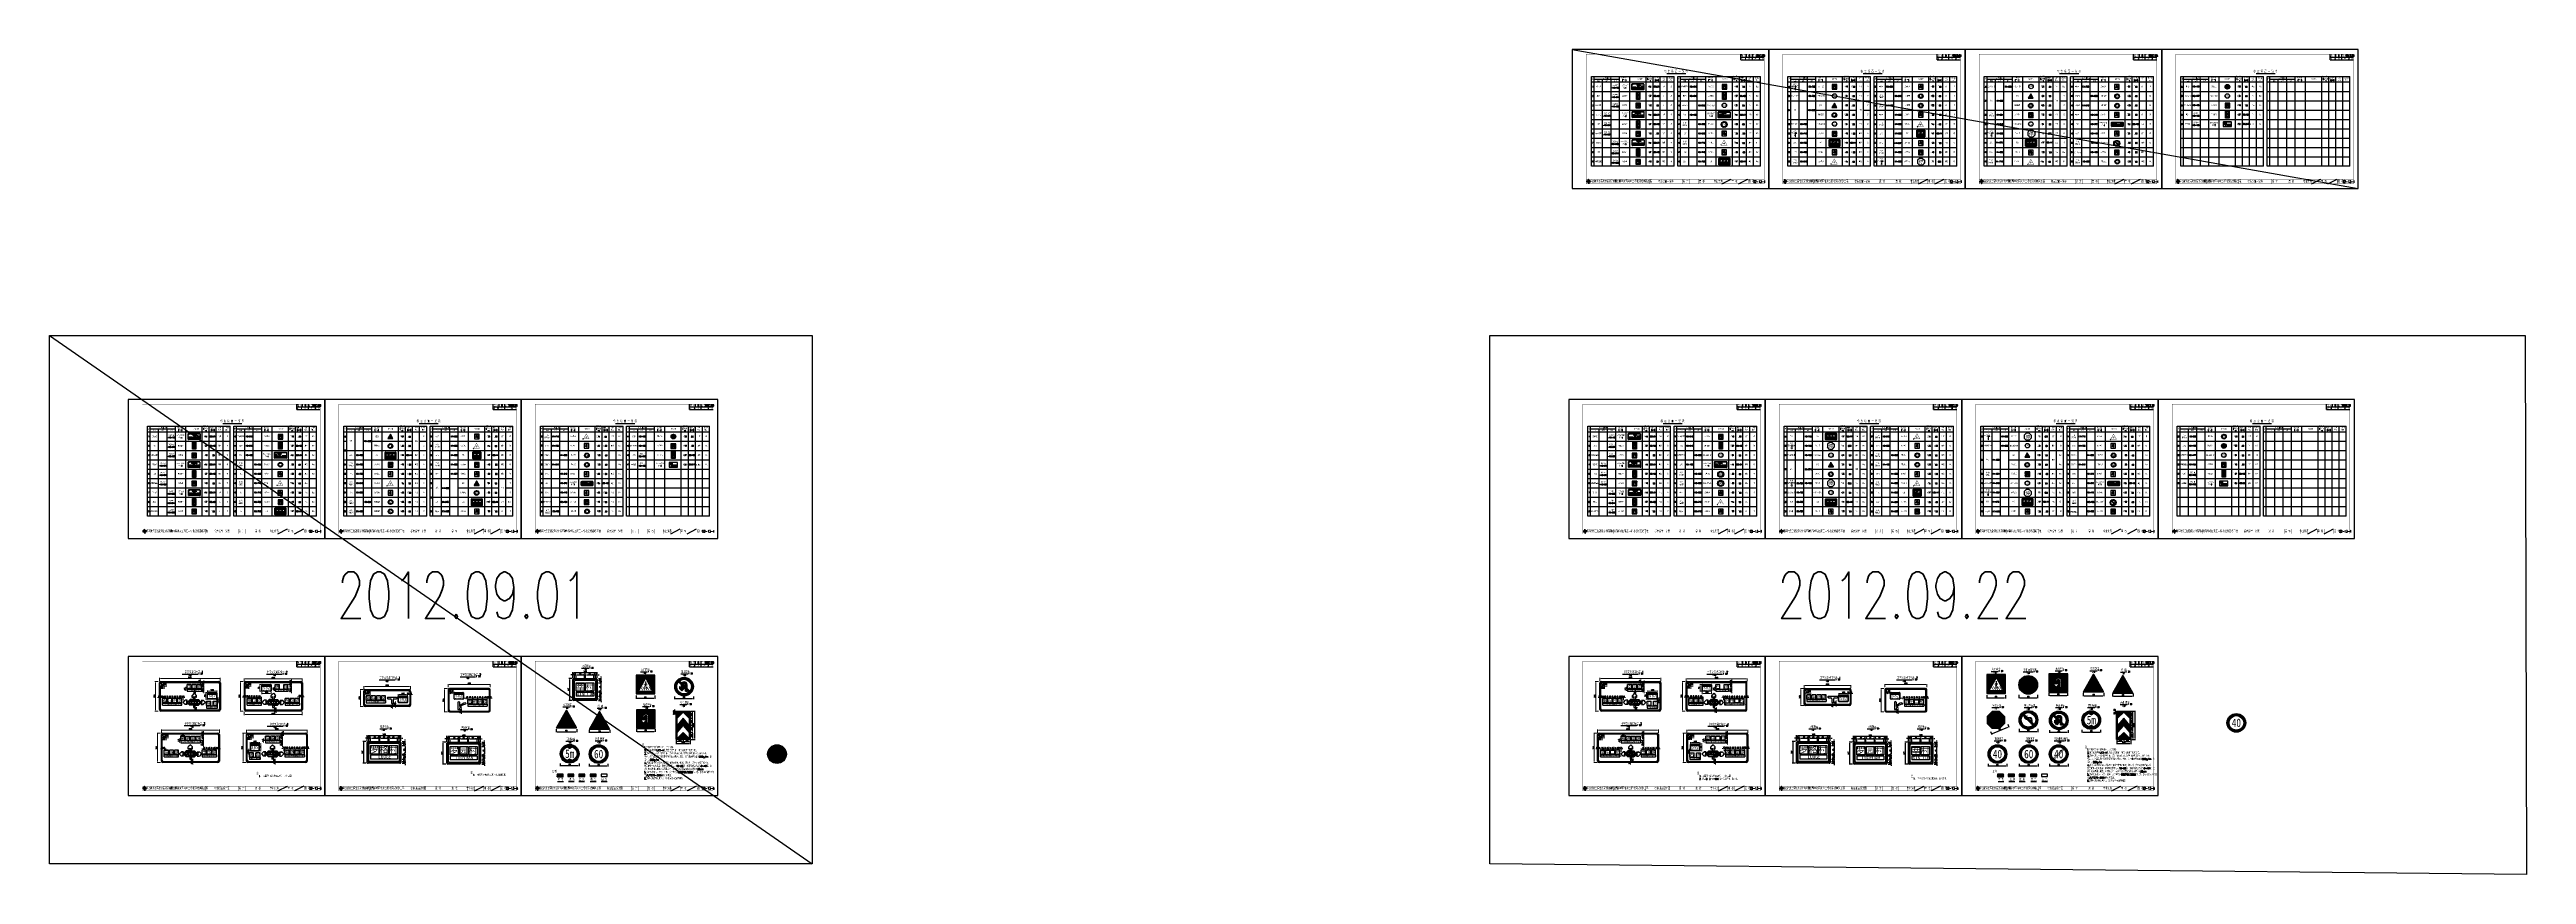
# Model space of a CAD drawing. Extents: x 9922 to 15217, y 1175 to 2938.
import ezdxf
from ezdxf.enums import TextEntityAlignment as Align

# ---------------------------------------------------------------- set-up
doc = ezdxf.new("R2010")
doc.units = 0
doc.header["$LTSCALE"] = 5
doc.header["$PDMODE"] = 32
doc.header["$PDSIZE"] = 0.3
doc.layers.get('0').update_dxf_attribs({"linetype": 'CONTINUOUS'})
doc.layers.get('DEFPOINTS').update_dxf_attribs({"linetype": 'CONTINUOUS'})
for name, color, linetype in [('1', 7, 'CONTINUOUS'), ('2', 7, 'CONTINUOUS'), ('J-交通标志', 4, 'CONTINUOUS'), ('LAND', 3, 'CONTINUOUS'), ('LSY1', 2, 'CONTINUOUS'), ('LXL-现状标志牌', 4, 'CONTINUOUS'), ('PP-COM', 7, 'CONTINUOUS'), ('交通标志', 7, 'CONTINUOUS'), ('内框', 4, 'CONTINUOUS'), ('图框', 7, 'CONTINUOUS'), ('尺寸标注', 4, 'CONTINUOUS'), ('文字', 7, 'CONTINUOUS'), ('文字字符', 7, 'CONTINUOUS'), ('文字框', 8, 'CONTINUOUS'), ('文字表格', 7, 'CONTINUOUS'), ('标志', 4, 'CONTINUOUS'), ('标志牌', 7, 'CONTINUOUS'), ('标注', 4, 'CONTINUOUS'), ('汉字', 7, 'CONTINUOUS'), ('表格线', 7, 'CONTINUOUS')]:
    doc.layers.add(name, color=color, linetype=linetype)
doc.layers.add('BASE', color=6, linetype='CONTINUOUS', lineweight=18)
doc.styles.add('DESIGN', font='romans9_.shx', dxfattribs={"width": 0.8, "bigfont": 'hztxt.shx'})
doc.styles.add('ht', font='SIMHEI.TTF', dxfattribs={"width": 0.4})
doc.styles.add('HZTXT', font='romans__.shx', dxfattribs={"width": 0.75, "bigfont": 'HZTXT.shx'})
doc.styles.get("Standard").update_dxf_attribs({"font": 'simplex1.shx', "width": 0.7, "bigfont": 'hztxt.shx'})
doc.styles.add('黑体', font='SIMHEI.TTF')
doc.dimstyles.new('1：20', dxfattribs={"dimtxt": 3, "dimasz": 2, "dimexe": 1, "dimexo": 1, "dimgap": 0.5, "dimtad": 1, "dimlfac": 2, "dimrnd": 0.0095, "dimdsep": 46, "dimtxsty": 'Standard', "dimcen": 0.09, "dimadec": 0, "dimazin": 0, "dimtfac": 1, "dimtix": 1, "dimtmove": 2, "dimatfit": 3, "dimfxl": 0, "dimtolj": 1, "dimtzin": 0, "dimarcsym": 0})
doc.dimstyles.new('1：50', dxfattribs={"dimtxt": 3, "dimasz": 2, "dimexe": 1, "dimexo": 1, "dimgap": 0.5, "dimtad": 1, "dimdec": 3, "dimlfac": 5, "dimdsep": 46, "dimtxsty": 'Standard', "dimcen": 2, "dimclrd": 256, "dimclre": 256, "dimclrt": 256, "dimaunit": 1, "dimadec": 4, "dimazin": 0, "dimtfac": 1, "dimtdec": 3, "dimtix": 1, "dimtmove": 2, "dimatfit": 3, "dimfxl": 0, "dimtolj": 1, "dimtzin": 0, "dimlwd": 0, "dimlwe": 0, "dimarcsym": 0})
doc.dimstyles.new('副本 多多标注A3', dxfattribs={"dimtxt": 3, "dimasz": 2, "dimexe": 1, "dimexo": 1, "dimgap": 0.5, "dimtad": 1, "dimlfac": 2, "dimdsep": 46, "dimtxsty": 'Standard', "dimblk1": 'ARR5', "dimblk2": 'ARR5', "dimcen": 0, "dimclrd": 256, "dimclre": 256, "dimclrt": 256, "dimaunit": 1, "dimadec": 4, "dimazin": 0, "dimtfac": 1, "dimtix": 1, "dimtmove": 0, "dimatfit": 3, "dimfxl": 0, "dimtolj": 1, "dimtzin": 0, "dimarcsym": 0})
doc.dimstyles.new('比例1：25', dxfattribs={"dimtxt": 3, "dimasz": 2, "dimexe": 1, "dimexo": 1, "dimgap": 0.5, "dimtad": 1, "dimlfac": 2.5, "dimzin": 13, "dimdsep": 46, "dimtxsty": 'Standard', "dimcen": -0.09, "dimclrd": 256, "dimclre": 256, "dimclrt": 7, "dimaunit": 1, "dimadec": 0, "dimazin": 0, "dimtfac": 0.0005, "dimtix": 1, "dimtmove": 2, "dimatfit": 3, "dimfxl": 0, "dimtolj": 1, "dimtzin": 13, "dimarcsym": 0})

# ---------------------------------------------------------------- blocks, each defined once
blk = doc.blocks.new('series')
at = {"width": 0.75}
for tag, height, p in [('页码', 4, (-35, -19)), ('图名', 5, (-220, -282)), ('图号', 5, (-20, -282))]:
    blk.add_attdef(tag, text='', height=height, dxfattribs=at).set_placement(p, align=Align.MIDDLE_CENTER)
blk = doc.blocks.new('tb')
at = {"lineweight": -3}
h = blk.add_hatch(color=256, dxfattribs=at)
h.paths.add_polyline_path([(-1.2, -0.1), (-3.8, -0.1), (-4.1, -0.4), (-1.4, -0.4), (-0.6, -1.2), (-0.5, -2.6), (-0.3, -2.2), (-0.3, -1.1)])
h.paths.add_polyline_path([(0.1, -1.1), (0.1, -3.9), (0.4, -4.3), (0.4, -1.2), (1.3, -0.4), (2.7, -0.4), (2.3, -0.2), (1.1, -0.2)])
h.paths.add_polyline_path([(1.1, 0.3), (3.6, 0.3), (4, 0.6), (1.3, 0.6), (0.4, 1.4), (0.4, 2.8), (0.2, 2.4), (0.1, 1.2)])
h.paths.add_polyline_path([(-0.3, 1.2), (-0.3, 4), (-0.6, 4.4), (-0.6, 1.4), (-1.4, 0.6), (-2.7, 0.6), (-2.3, 0.3), (-1.2, 0.3)])
for p, q in [((-1.4, 0.6), (-2.7, 0.6)), ((-0.6, 1.4), (-1.4, 0.6)), ((-0.6, 4.4), (-0.6, 1.4)), ((0.4, 2.8), (0.4, 1.4)), ((0.4, 1.4), (1.3, 0.6)), ((1.3, 0.6), (4, 0.6)), ((-4.1, -0.4), (-1.4, -0.4)), ((-1.4, -0.4), (-0.6, -1.2)), ((-0.6, -1.2), (-0.5, -2.6)), ((0.4, -1.2), (1.3, -0.4)), ((0.4, -4.3), (0.4, -1.2)), ((1.3, -0.4), (2.7, -0.4))]:
    blk.add_line(p, q, dxfattribs=at)
at = {"lineweight": -3, "const_width": 0.35, "flags": 128}
for points in [[(-0.9, 3, 0.324167), (-3.2, -0.1)], [(2.9, 0.9, 0.324403), (-0.2, 3.2)], [(0.8, -2.9, 0.325418), (3, 0.3)], [(-3, -0.8, 0.322976), (0.1, -3)]]:
    blk.add_lwpolyline(points, format="xyb", dxfattribs=at)
at = {"lineweight": -3, "flags": 128}
for points in [[(-0.9, 4), (-0.9, 1.6), (-1.5, 0.9), (-2.3, 0.9), (-2.7, 0.6), (-2.3, 0.3), (-1.2, 0.3), (-0.3, 1.2), (-0.3, 4), (-0.6, 4.4)], [(0, 0.8), (0.7, 0), (0, -0.7), (-0.8, 0)], [(3.6, 0.9), (1.4, 0.9), (0.8, 1.5), (0.8, 2.4), (0.4, 2.8), (0.2, 2.4), (0.1, 1.2), (1.1, 0.3), (3.6, 0.3), (4, 0.6)], [(-3.7, -0.8), (-1.5, -0.8), (-0.9, -1.4), (-0.9, -2.2), (-0.5, -2.6), (-0.3, -2.2), (-0.3, -1.1), (-1.2, -0.1), (-3.8, -0.1), (-4.1, -0.4)], [(0.8, -3.8), (0.8, -1.4), (1.4, -0.8), (2.3, -0.8), (2.7, -0.4), (2.3, -0.2), (1.1, -0.2), (0.1, -1.1), (0.1, -3.9), (0.4, -4.3)]]:
    blk.add_lwpolyline(points, close=True, dxfattribs=at)
blk = doc.blocks.new('*D87')
at = {"layer": 'DEFPOINTS', "color": 0, "linetype": 'Continuous'}
for p in [(10462.2, 1593.5), (10338.2, 1584.7), (10462.2, 1584.7)]:
    blk.add_point(p, dxfattribs=at)
at = {"layer": '尺寸标注', "linetype": 'Continuous', "lineweight": 0}
for p, q in [((10338.2, 1587.5), (10338.2, 1594.5)), ((10340.2, 1593.5), (10460.2, 1593.5)), ((10462.2, 1587.5), (10462.2, 1594.5))]:
    blk.add_line(p, q, dxfattribs=at)
at = {"layer": '尺寸标注', "linetype": 'Continuous'}
for points in [[(10340.2, 1593.9), (10340.2, 1593.2), (10338.2, 1593.5)], [(10460.2, 1593.9), (10460.2, 1593.2), (10462.2, 1593.5)]]:
    blk.add_solid(points, dxfattribs=at)
at = {"layer": '尺寸标注', "linetype": 'Continuous', "insert": (10400.2, 1595.5), "char_height": 3, "attachment_point": 5}
blk.add_mtext('\\A1;620', dxfattribs=at)
blk = doc.blocks.new('*D88')
at = {"layer": 'DEFPOINTS', "color": 0, "linetype": 'Continuous'}
for p in [(10340.2, 1587.7), (10330, 1524.7), (10340.2, 1524.7)]:
    blk.add_point(p, dxfattribs=at)
at = {"layer": '尺寸标注', "linetype": 'Continuous', "lineweight": 0}
for p, q in [((10336, 1587.7), (10329, 1587.7)), ((10330, 1585.7), (10330, 1526.7)), ((10336, 1524.7), (10329, 1524.7))]:
    blk.add_line(p, q, dxfattribs=at)
at = {"layer": '尺寸标注', "linetype": 'Continuous'}
for points in [[(10329.7, 1585.7), (10330.3, 1585.7), (10330, 1587.7)], [(10329.7, 1526.7), (10330.3, 1526.7), (10330, 1524.7)]]:
    blk.add_solid(points, dxfattribs=at)
at = {"layer": '尺寸标注', "linetype": 'Continuous', "insert": (10328, 1556.2), "char_height": 3, "attachment_point": 5, "rotation": 90}
blk.add_mtext('\\A1;315', dxfattribs=at)
blk = doc.blocks.new('*D89')
at = {"layer": 'DEFPOINTS', "color": 0, "linetype": 'Continuous'}
for p in [(10338.2, 1551.8), (10340, 1554.2), (10340, 1551.8)]:
    blk.add_point(p, dxfattribs=at)
at = {"layer": '尺寸标注', "linetype": 'Continuous', "lineweight": 0}
for p, q in [((10336.2, 1554.2), (10334.2, 1554.2)), ((10338.2, 1552.8), (10338.2, 1555.2)), ((10338.2, 1554.2), (10340, 1554.2)), ((10340, 1552.8), (10340, 1555.2)), ((10342, 1554.2), (10344, 1554.2))]:
    blk.add_line(p, q, dxfattribs=at)
at = {"layer": '尺寸标注', "linetype": 'Continuous'}
for points in [[(10336.2, 1554.5), (10336.2, 1553.9), (10338.2, 1554.2)], [(10342, 1554.5), (10342, 1553.9), (10340, 1554.2)]]:
    blk.add_solid(points, dxfattribs=at)
at = {"layer": '尺寸标注', "linetype": 'Continuous', "insert": (10336.7, 1556.1), "char_height": 3, "attachment_point": 5}
blk.add_mtext('\\A1;9', dxfattribs=at)
blk = doc.blocks.new('*D90')
at = {"layer": 'DEFPOINTS', "color": 0, "linetype": 'Continuous'}
for p in [(10340, 1554.2), (10340, 1551.2), (10344.5, 1551.2)]:
    blk.add_point(p, dxfattribs=at)
at = {"layer": '尺寸标注', "linetype": 'Continuous', "lineweight": 0}
for p, q in [((10338, 1554.2), (10336, 1554.2)), ((10340, 1552.2), (10340, 1555.2)), ((10344.5, 1554.2), (10340, 1554.2)), ((10344.5, 1552.2), (10344.5, 1555.2)), ((10346.5, 1554.2), (10348.5, 1554.2))]:
    blk.add_line(p, q, dxfattribs=at)
at = {"layer": '尺寸标注', "linetype": 'Continuous'}
for points in [[(10338, 1554.5), (10338, 1553.9), (10340, 1554.2)], [(10346.5, 1554.5), (10346.5, 1553.9), (10344.5, 1554.2)]]:
    blk.add_solid(points, dxfattribs=at)
at = {"layer": '尺寸标注', "linetype": 'Continuous', "insert": (10342.3, 1556.2), "char_height": 3, "attachment_point": 5}
blk.add_mtext('\\A1;22.5', dxfattribs=at)
blk = doc.blocks.new('*D91')
at = {"layer": 'DEFPOINTS', "color": 0, "linetype": 'Continuous'}
for p in [(10344.5, 1551.2), (10353.5, 1554.2), (10353.5, 1551.2)]:
    blk.add_point(p, dxfattribs=at)
at = {"layer": '尺寸标注', "linetype": 'Continuous', "lineweight": 0}
for p, q in [((10344.5, 1552.2), (10344.5, 1555.2)), ((10346.5, 1554.2), (10351.5, 1554.2)), ((10353.5, 1552.2), (10353.5, 1555.2))]:
    blk.add_line(p, q, dxfattribs=at)
at = {"layer": '尺寸标注', "linetype": 'Continuous'}
for points in [[(10346.5, 1554.5), (10346.5, 1553.9), (10344.5, 1554.2)], [(10351.5, 1554.5), (10351.5, 1553.9), (10353.5, 1554.2)]]:
    blk.add_solid(points, dxfattribs=at)
at = {"layer": '尺寸标注', "linetype": 'Continuous', "insert": (10349, 1556.2), "char_height": 3, "attachment_point": 5}
blk.add_mtext('\\A1;45', dxfattribs=at)
blk = doc.blocks.new('*D92')
at = {"layer": 'DEFPOINTS', "color": 0, "linetype": 'Continuous'}
for p in [(10353.5, 1551.2), (10355.3, 1554.2), (10355.3, 1551.2)]:
    blk.add_point(p, dxfattribs=at)
at = {"layer": '尺寸标注', "linetype": 'Continuous', "lineweight": 0}
for p, q in [((10351.5, 1554.2), (10349.5, 1554.2)), ((10353.5, 1552.2), (10353.5, 1555.2)), ((10353.5, 1554.2), (10355.3, 1554.2)), ((10355.3, 1552.2), (10355.3, 1555.2)), ((10357.3, 1554.2), (10359.3, 1554.2))]:
    blk.add_line(p, q, dxfattribs=at)
at = {"layer": '尺寸标注', "linetype": 'Continuous'}
for points in [[(10351.5, 1554.5), (10351.5, 1553.9), (10353.5, 1554.2)], [(10357.3, 1554.5), (10357.3, 1553.9), (10355.3, 1554.2)]]:
    blk.add_solid(points, dxfattribs=at)
at = {"layer": '尺寸标注', "linetype": 'Continuous', "insert": (10354.4, 1556.2), "char_height": 3, "attachment_point": 5}
blk.add_mtext('\\A1;9', dxfattribs=at)
blk = doc.blocks.new('*D93')
at = {"layer": 'DEFPOINTS', "color": 0, "linetype": 'Continuous'}
for p in [(10355.3, 1551.2), (10364.3, 1554.2), (10364.3, 1551.2)]:
    blk.add_point(p, dxfattribs=at)
at = {"layer": '尺寸标注', "linetype": 'Continuous', "lineweight": 0}
for p, q in [((10355.3, 1552.2), (10355.3, 1555.2)), ((10357.3, 1554.2), (10362.3, 1554.2)), ((10364.3, 1552.2), (10364.3, 1555.2))]:
    blk.add_line(p, q, dxfattribs=at)
at = {"layer": '尺寸标注', "linetype": 'Continuous'}
for points in [[(10357.3, 1554.5), (10357.3, 1553.9), (10355.3, 1554.2)], [(10362.3, 1554.5), (10362.3, 1553.9), (10364.3, 1554.2)]]:
    blk.add_solid(points, dxfattribs=at)
at = {"layer": '尺寸标注', "linetype": 'Continuous', "insert": (10359.8, 1556.2), "char_height": 3, "attachment_point": 5}
blk.add_mtext('\\A1;45', dxfattribs=at)
blk = doc.blocks.new('*D94')
at = {"layer": 'DEFPOINTS', "color": 0, "linetype": 'Continuous'}
for p in [(10364.3, 1551.2), (10366.1, 1554.2), (10366.1, 1551.2)]:
    blk.add_point(p, dxfattribs=at)
at = {"layer": '尺寸标注', "linetype": 'Continuous', "lineweight": 0}
for p, q in [((10362.3, 1554.2), (10360.3, 1554.2)), ((10364.3, 1552.2), (10364.3, 1555.2)), ((10364.3, 1554.2), (10366.1, 1554.2)), ((10366.1, 1552.2), (10366.1, 1555.2)), ((10368.1, 1554.2), (10370.1, 1554.2))]:
    blk.add_line(p, q, dxfattribs=at)
at = {"layer": '尺寸标注', "linetype": 'Continuous'}
for points in [[(10362.3, 1554.5), (10362.3, 1553.9), (10364.3, 1554.2)], [(10368.1, 1554.5), (10368.1, 1553.9), (10366.1, 1554.2)]]:
    blk.add_solid(points, dxfattribs=at)
at = {"layer": '尺寸标注', "linetype": 'Continuous', "insert": (10365.2, 1556.2), "char_height": 3, "attachment_point": 5}
blk.add_mtext('\\A1;9', dxfattribs=at)
blk = doc.blocks.new('*D95')
at = {"layer": 'DEFPOINTS', "color": 0, "linetype": 'Continuous'}
for p in [(10366.1, 1551.2), (10375.1, 1554.2), (10375.1, 1551.2)]:
    blk.add_point(p, dxfattribs=at)
at = {"layer": '尺寸标注', "linetype": 'Continuous', "lineweight": 0}
for p, q in [((10366.1, 1552.2), (10366.1, 1555.2)), ((10368.1, 1554.2), (10373.1, 1554.2)), ((10375.1, 1552.2), (10375.1, 1555.2))]:
    blk.add_line(p, q, dxfattribs=at)
at = {"layer": '尺寸标注', "linetype": 'Continuous'}
for points in [[(10368.1, 1554.5), (10368.1, 1553.9), (10366.1, 1554.2)], [(10373.1, 1554.5), (10373.1, 1553.9), (10375.1, 1554.2)]]:
    blk.add_solid(points, dxfattribs=at)
at = {"layer": '尺寸标注', "linetype": 'Continuous', "insert": (10370.6, 1556.2), "char_height": 3, "attachment_point": 5}
blk.add_mtext('\\A1;45', dxfattribs=at)
blk = doc.blocks.new('*D96')
at = {"layer": 'DEFPOINTS', "color": 0, "linetype": 'Continuous'}
for p in [(10400.2, 1526.5), (10406.1, 1531.9), (10406.1, 1526.5)]:
    blk.add_point(p, dxfattribs=at)
at = {"layer": '尺寸标注', "linetype": 'Continuous', "lineweight": 0}
for p, q in [((10401.2, 1526.5), (10407.1, 1526.5)), ((10406.1, 1531.9), (10405.1, 1531.9)), ((10406.1, 1529.9), (10406.1, 1528.5))]:
    blk.add_line(p, q, dxfattribs=at)
at = {"layer": '尺寸标注', "linetype": 'Continuous'}
for points in [[(10405.8, 1529.9), (10406.4, 1529.9), (10406.1, 1531.9)], [(10405.8, 1528.5), (10406.4, 1528.5), (10406.1, 1526.5)]]:
    blk.add_solid(points, dxfattribs=at)
at = {"layer": '尺寸标注', "linetype": 'Continuous', "insert": (10404.1, 1529.2), "char_height": 3, "attachment_point": 5, "rotation": 90}
blk.add_mtext('\\A1;27', dxfattribs=at)
blk = doc.blocks.new('*D97')
at = {"layer": 'DEFPOINTS', "color": 0, "linetype": 'Continuous'}
for p in [(10400.2, 1524.7), (10406.1, 1526.5), (10406.1, 1524.7)]:
    blk.add_point(p, dxfattribs=at)
at = {"layer": '尺寸标注', "linetype": 'Continuous', "lineweight": 0}
for p, q in [((10401.2, 1524.7), (10407.1, 1524.7)), ((10406.1, 1526.5), (10405.1, 1526.5)), ((10406.1, 1528.5), (10406.1, 1530.5)), ((10406.1, 1526.5), (10406.1, 1524.7)), ((10406.1, 1522.7), (10406.1, 1520.7))]:
    blk.add_line(p, q, dxfattribs=at)
at = {"layer": '尺寸标注', "linetype": 'Continuous'}
for points in [[(10405.8, 1528.5), (10406.4, 1528.5), (10406.1, 1526.5)], [(10405.8, 1522.7), (10406.4, 1522.7), (10406.1, 1524.7)]]:
    blk.add_solid(points, dxfattribs=at)
at = {"layer": '尺寸标注', "linetype": 'Continuous', "insert": (10404, 1523.2), "char_height": 3, "attachment_point": 5, "rotation": 90}
blk.add_mtext('\\A1;9', dxfattribs=at)
blk = doc.blocks.new('*D98')
at = {"layer": 'DEFPOINTS', "color": 0, "linetype": 'Continuous'}
for p in [(10455.9, 1551.2), (10460.4, 1554.9), (10460.4, 1551.2)]:
    blk.add_point(p, dxfattribs=at)
at = {"layer": '尺寸标注', "linetype": 'Continuous', "lineweight": 0}
for p, q in [((10453.9, 1554.9), (10451.9, 1554.9)), ((10455.9, 1552.2), (10455.9, 1555.9)), ((10455.9, 1554.9), (10460.4, 1554.9)), ((10460.4, 1552.2), (10460.4, 1555.9)), ((10462.4, 1554.9), (10464.4, 1554.9))]:
    blk.add_line(p, q, dxfattribs=at)
at = {"layer": '尺寸标注', "linetype": 'Continuous'}
for points in [[(10453.9, 1555.2), (10453.9, 1554.6), (10455.9, 1554.9)], [(10462.4, 1555.2), (10462.4, 1554.6), (10460.4, 1554.9)]]:
    blk.add_solid(points, dxfattribs=at)
at = {"layer": '尺寸标注', "linetype": 'Continuous', "insert": (10458.2, 1556.9), "char_height": 3, "attachment_point": 5}
blk.add_mtext('\\A1;22.5', dxfattribs=at)
blk = doc.blocks.new('*D99')
at = {"layer": 'DEFPOINTS', "color": 0, "linetype": 'Continuous'}
for p in [(10431.4, 1585.9), (10431.4, 1581.4), (10438.7, 1585.9)]:
    blk.add_point(p, dxfattribs=at)
at = {"layer": '尺寸标注', "linetype": 'Continuous', "lineweight": 0}
for p, q in [((10438.7, 1587.9), (10438.7, 1589.9)), ((10432.7, 1585.9), (10439.7, 1585.9)), ((10432.7, 1581.4), (10439.7, 1581.4)), ((10438.7, 1581.4), (10438.7, 1585.9)), ((10438.7, 1579.4), (10438.7, 1577.4))]:
    blk.add_line(p, q, dxfattribs=at)
at = {"layer": '尺寸标注', "linetype": 'Continuous'}
for points in [[(10438.4, 1587.9), (10439, 1587.9), (10438.7, 1585.9)], [(10438.4, 1579.4), (10439, 1579.4), (10438.7, 1581.4)]]:
    blk.add_solid(points, dxfattribs=at)
at = {"layer": '尺寸标注', "linetype": 'Continuous', "insert": (10436.7, 1583.6), "char_height": 3, "attachment_point": 5, "rotation": 90}
blk.add_mtext('\\A1;22.5', dxfattribs=at)
blk = doc.blocks.new('*D100')
at = {"layer": 'DEFPOINTS', "color": 0, "linetype": 'Continuous'}
for p in [(10431.4, 1581.4), (10431.4, 1572.4), (10438.7, 1572.4)]:
    blk.add_point(p, dxfattribs=at)
at = {"layer": '尺寸标注', "linetype": 'Continuous', "lineweight": 0}
for p, q in [((10432.7, 1581.4), (10439.7, 1581.4)), ((10432.7, 1572.4), (10439.7, 1572.4)), ((10438.7, 1579.4), (10438.7, 1574.4))]:
    blk.add_line(p, q, dxfattribs=at)
at = {"layer": '尺寸标注', "linetype": 'Continuous'}
for points in [[(10438.4, 1579.4), (10439, 1579.4), (10438.7, 1581.4)], [(10438.4, 1574.4), (10439, 1574.4), (10438.7, 1572.4)]]:
    blk.add_solid(points, dxfattribs=at)
at = {"layer": '尺寸标注', "linetype": 'Continuous', "insert": (10436.7, 1576.9), "char_height": 3, "attachment_point": 5, "rotation": 90}
blk.add_mtext('\\A1;45', dxfattribs=at)
blk = doc.blocks.new('*D101')
at = {"layer": 'DEFPOINTS', "color": 0, "linetype": 'Continuous'}
for p in [(10431.4, 1571.5), (10431.4, 1567), (10438.7, 1567)]:
    blk.add_point(p, dxfattribs=at)
at = {"layer": '尺寸标注', "linetype": 'Continuous', "lineweight": 0}
for p, q in [((10432.7, 1571.5), (10439.7, 1571.5)), ((10432.7, 1567), (10439.7, 1567)), ((10438.7, 1573.5), (10438.7, 1575.5)), ((10438.7, 1571.5), (10438.7, 1567)), ((10438.7, 1565), (10438.7, 1563))]:
    blk.add_line(p, q, dxfattribs=at)
at = {"layer": '尺寸标注', "linetype": 'Continuous'}
for points in [[(10438.4, 1573.5), (10439, 1573.5), (10438.7, 1571.5)], [(10438.4, 1565), (10439, 1565), (10438.7, 1567)]]:
    blk.add_solid(points, dxfattribs=at)
at = {"layer": '尺寸标注', "linetype": 'Continuous', "insert": (10436.7, 1569.2), "char_height": 3, "attachment_point": 5, "rotation": 90}
blk.add_mtext('\\A1;22.5', dxfattribs=at)
blk = doc.blocks.new('*D102')
at = {"layer": 'DEFPOINTS', "color": 0, "linetype": 'Continuous'}
for p in [(10402.6, 1571.5), (10404.4, 1572.4), (10404.4, 1571.5)]:
    blk.add_point(p, dxfattribs=at)
at = {"layer": '尺寸标注', "linetype": 'Continuous', "lineweight": 0}
for p, q in [((10403.4, 1572.4), (10401.6, 1572.4)), ((10403.4, 1571.5), (10401.6, 1571.5)), ((10402.6, 1574.4), (10402.6, 1576.4)), ((10402.6, 1572.4), (10402.6, 1571.5)), ((10402.6, 1569.5), (10402.6, 1567.5))]:
    blk.add_line(p, q, dxfattribs=at)
at = {"layer": '尺寸标注', "linetype": 'Continuous'}
for points in [[(10402.3, 1574.4), (10402.9, 1574.4), (10402.6, 1572.4)], [(10402.3, 1569.5), (10402.9, 1569.5), (10402.6, 1571.5)]]:
    blk.add_solid(points, dxfattribs=at)
at = {"layer": '尺寸标注', "linetype": 'Continuous', "insert": (10400.6, 1571.9), "char_height": 3, "attachment_point": 5, "rotation": 90}
blk.add_mtext('\\A1;4.5', dxfattribs=at)
blk = doc.blocks.new('*D60')
at = {"layer": 'DEFPOINTS', "color": 0, "linetype": 'Continuous'}
for p in [(10371.4, 1581.4), (10375.3, 1581.4), (10375.3, 1566.8)]:
    blk.add_point(p, dxfattribs=at)
at = {"layer": '尺寸标注', "linetype": 'Continuous', "lineweight": 0}
for p, q in [((10374.3, 1581.4), (10370.4, 1581.4)), ((10374.3, 1566.8), (10370.4, 1566.8)), ((10371.4, 1568.8), (10371.4, 1579.4))]:
    blk.add_line(p, q, dxfattribs=at)
at = {"layer": '尺寸标注', "linetype": 'Continuous'}
for points in [[(10371, 1579.4), (10371.7, 1579.4), (10371.4, 1581.4)], [(10371, 1568.8), (10371.7, 1568.8), (10371.4, 1566.8)]]:
    blk.add_solid(points, dxfattribs=at)
at = {"layer": '尺寸标注', "linetype": 'Continuous', "insert": (10369.4, 1574.1), "char_height": 3, "attachment_point": 5, "rotation": 90}
blk.add_mtext('\\A1;70', dxfattribs=at)
blk = doc.blocks.new('*D61')
at = {"layer": 'DEFPOINTS', "color": 0, "linetype": 'Continuous'}
for p in [(10375.3, 1566.8), (10395.3, 1566.8), (10395.3, 1561.9)]:
    blk.add_point(p, dxfattribs=at)
at = {"layer": '尺寸标注', "linetype": 'Continuous', "lineweight": 0}
for p, q in [((10375.3, 1565.8), (10375.3, 1560.9)), ((10377.3, 1561.9), (10393.3, 1561.9)), ((10395.3, 1565.8), (10395.3, 1560.9))]:
    blk.add_line(p, q, dxfattribs=at)
at = {"layer": '尺寸标注', "linetype": 'Continuous'}
for points in [[(10377.3, 1562.3), (10377.3, 1561.6), (10375.3, 1561.9)], [(10393.3, 1562.3), (10393.3, 1561.6), (10395.3, 1561.9)]]:
    blk.add_solid(points, dxfattribs=at)
at = {"layer": '尺寸标注', "linetype": 'Continuous', "insert": (10385.3, 1563.9), "char_height": 3, "attachment_point": 5}
blk.add_mtext('\\A1;100', dxfattribs=at)
blk = doc.blocks.new('*D103')
at = {"layer": 'DEFPOINTS', "color": 0, "linetype": 'Continuous'}
for p in [(10348.1, 1586.8), (10348.1, 1577.8), (10352.1, 1586.8)]:
    blk.add_point(p, dxfattribs=at)
at = {"layer": '尺寸标注', "linetype": 'Continuous', "lineweight": 0}
for p, q in [((10349.1, 1586.8), (10353.1, 1586.8)), ((10349.1, 1577.8), (10353.1, 1577.8)), ((10352.1, 1579.8), (10352.1, 1584.8))]:
    blk.add_line(p, q, dxfattribs=at)
at = {"layer": '尺寸标注', "linetype": 'Continuous'}
for points in [[(10351.8, 1584.8), (10352.5, 1584.8), (10352.1, 1586.8)], [(10351.8, 1579.8), (10352.5, 1579.8), (10352.1, 1577.8)]]:
    blk.add_solid(points, dxfattribs=at)
at = {"layer": '尺寸标注', "linetype": 'Continuous', "insert": (10350.1, 1582.3), "char_height": 3, "attachment_point": 5, "rotation": 90}
blk.add_mtext('\\A1;45', dxfattribs=at)
blk = doc.blocks.new('*D104')
at = {"layer": 'DEFPOINTS', "color": 0, "linetype": 'Continuous'}
for p in [(10339.1, 1577.8), (10339.1, 1573.2), (10348.1, 1577.8)]:
    blk.add_point(p, dxfattribs=at)
at = {"layer": '尺寸标注', "linetype": 'Continuous', "lineweight": 0}
for p, q in [((10339.1, 1576.8), (10339.1, 1572.2)), ((10346.1, 1573.2), (10341.1, 1573.2)), ((10348.1, 1576.8), (10348.1, 1572.2))]:
    blk.add_line(p, q, dxfattribs=at)
at = {"layer": '尺寸标注', "linetype": 'Continuous'}
for points in [[(10341.1, 1573.5), (10341.1, 1572.8), (10339.1, 1573.2)], [(10346.1, 1573.5), (10346.1, 1572.8), (10348.1, 1573.2)]]:
    blk.add_solid(points, dxfattribs=at)
at = {"layer": '尺寸标注', "linetype": 'Continuous', "insert": (10343.6, 1575.2), "char_height": 3, "attachment_point": 5}
blk.add_mtext('\\A1;45', dxfattribs=at)
blk = doc.blocks.new('*D105')
at = {"layer": 'DEFPOINTS', "color": 0, "linetype": 'Continuous'}
for p in [(10161.8, 1467.7), (10161.8, 1463.3), (10170.8, 1467.7)]:
    blk.add_point(p, dxfattribs=at)
at = {"layer": '尺寸标注', "linetype": 'Continuous', "lineweight": 0}
for p, q in [((10161.8, 1466.7), (10161.8, 1462.3)), ((10168.8, 1463.3), (10163.8, 1463.3)), ((10170.8, 1466.7), (10170.8, 1462.3))]:
    blk.add_line(p, q, dxfattribs=at)
at = {"layer": '尺寸标注', "linetype": 'Continuous'}
for points in [[(10163.8, 1463.6), (10163.8, 1463), (10161.8, 1463.3)], [(10168.8, 1463.6), (10168.8, 1463), (10170.8, 1463.3)]]:
    blk.add_solid(points, dxfattribs=at)
at = {"layer": '尺寸标注', "linetype": 'Continuous', "insert": (10166.3, 1465.3), "char_height": 3, "attachment_point": 5}
blk.add_mtext('\\A1;45', dxfattribs=at)
blk = doc.blocks.new('*D106')
at = {"layer": 'DEFPOINTS', "color": 0, "linetype": 'Continuous'}
for p in [(10170.8, 1476.7), (10170.8, 1467.7), (10175.4, 1476.7)]:
    blk.add_point(p, dxfattribs=at)
at = {"layer": '尺寸标注', "linetype": 'Continuous', "lineweight": 0}
for p, q in [((10171.8, 1476.7), (10176.4, 1476.7)), ((10171.8, 1467.7), (10176.4, 1467.7)), ((10175.4, 1469.7), (10175.4, 1474.7))]:
    blk.add_line(p, q, dxfattribs=at)
at = {"layer": '尺寸标注', "linetype": 'Continuous'}
for points in [[(10175.1, 1474.7), (10175.8, 1474.7), (10175.4, 1476.7)], [(10175.1, 1469.7), (10175.8, 1469.7), (10175.4, 1467.7)]]:
    blk.add_solid(points, dxfattribs=at)
at = {"layer": '尺寸标注', "linetype": 'Continuous', "insert": (10173.4, 1472.2), "char_height": 3, "attachment_point": 5, "rotation": 90}
blk.add_mtext('\\A1;45', dxfattribs=at)
blk = doc.blocks.new('*D107')
at = {"layer": 'DEFPOINTS', "color": 0, "linetype": 'Continuous'}
for p in [(10284.9, 1483.9), (10160.9, 1474.6), (10284.9, 1474.6)]:
    blk.add_point(p, dxfattribs=at)
at = {"layer": '尺寸标注', "linetype": 'Continuous', "lineweight": 0}
for p, q in [((10160.9, 1477.9), (10160.9, 1484.9)), ((10162.9, 1483.9), (10282.9, 1483.9)), ((10284.9, 1477.9), (10284.9, 1484.9))]:
    blk.add_line(p, q, dxfattribs=at)
at = {"layer": '尺寸标注', "linetype": 'Continuous'}
for points in [[(10162.9, 1484.3), (10162.9, 1483.6), (10160.9, 1483.9)], [(10282.9, 1484.3), (10282.9, 1483.6), (10284.9, 1483.9)]]:
    blk.add_solid(points, dxfattribs=at)
at = {"layer": '尺寸标注', "linetype": 'Continuous', "insert": (10222.9, 1485.9), "char_height": 3, "attachment_point": 5}
blk.add_mtext('\\A1;620', dxfattribs=at)
blk = doc.blocks.new('*D108')
at = {"layer": 'DEFPOINTS', "color": 0, "linetype": 'Continuous'}
for p in [(10162.1, 1477.6), (10152.8, 1414.6), (10162.1, 1414.6)]:
    blk.add_point(p, dxfattribs=at)
at = {"layer": '尺寸标注', "linetype": 'Continuous', "lineweight": 0}
for p, q in [((10158.8, 1477.6), (10151.8, 1477.6)), ((10152.8, 1475.6), (10152.8, 1416.6)), ((10158.8, 1414.6), (10151.8, 1414.6))]:
    blk.add_line(p, q, dxfattribs=at)
at = {"layer": '尺寸标注', "linetype": 'Continuous'}
for points in [[(10152.5, 1475.6), (10153.2, 1475.6), (10152.8, 1477.6)], [(10152.5, 1416.6), (10153.2, 1416.6), (10152.8, 1414.6)]]:
    blk.add_solid(points, dxfattribs=at)
at = {"layer": '尺寸标注', "linetype": 'Continuous', "insert": (10150.8, 1446.1), "char_height": 3, "attachment_point": 5, "rotation": 90}
blk.add_mtext('\\A1;315', dxfattribs=at)
blk = doc.blocks.new('*D109')
at = {"layer": 'DEFPOINTS', "color": 0, "linetype": 'Continuous'}
for p in [(10162.7, 1444.1), (10162.7, 1441.1), (10167.2, 1441.1)]:
    blk.add_point(p, dxfattribs=at)
at = {"layer": '尺寸标注', "linetype": 'Continuous', "lineweight": 0}
for p, q in [((10160.7, 1444.1), (10158.7, 1444.1)), ((10162.7, 1442.1), (10162.7, 1445.1)), ((10167.2, 1444.1), (10162.7, 1444.1)), ((10167.2, 1442.1), (10167.2, 1445.1)), ((10169.2, 1444.1), (10171.2, 1444.1))]:
    blk.add_line(p, q, dxfattribs=at)
at = {"layer": '尺寸标注', "linetype": 'Continuous'}
for points in [[(10160.7, 1444.4), (10160.7, 1443.8), (10162.7, 1444.1)], [(10169.2, 1444.4), (10169.2, 1443.8), (10167.2, 1444.1)]]:
    blk.add_solid(points, dxfattribs=at)
at = {"layer": '尺寸标注', "linetype": 'Continuous', "insert": (10164.9, 1446.1), "char_height": 3, "attachment_point": 5}
blk.add_mtext('\\A1;22.5', dxfattribs=at)
blk = doc.blocks.new('*D110')
at = {"layer": 'DEFPOINTS', "color": 0, "linetype": 'Continuous'}
for p in [(10248, 1441.1), (10257, 1443.7), (10257, 1441.1)]:
    blk.add_point(p, dxfattribs=at)
at = {"layer": '尺寸标注', "linetype": 'Continuous', "lineweight": 0}
for p, q in [((10248, 1442.1), (10248, 1444.7)), ((10250, 1443.7), (10255, 1443.7)), ((10257, 1442.1), (10257, 1444.7))]:
    blk.add_line(p, q, dxfattribs=at)
at = {"layer": '尺寸标注', "linetype": 'Continuous'}
for points in [[(10250, 1444), (10250, 1443.3), (10248, 1443.7)], [(10255, 1444), (10255, 1443.3), (10257, 1443.7)]]:
    blk.add_solid(points, dxfattribs=at)
at = {"layer": '尺寸标注', "linetype": 'Continuous', "insert": (10252.5, 1445.7), "char_height": 3, "attachment_point": 5}
blk.add_mtext('\\A1;45', dxfattribs=at)
blk = doc.blocks.new('*D111')
at = {"layer": 'DEFPOINTS', "color": 0, "linetype": 'Continuous'}
for p in [(10257, 1441.1), (10258.8, 1443.7), (10258.8, 1441.1)]:
    blk.add_point(p, dxfattribs=at)
at = {"layer": '尺寸标注', "linetype": 'Continuous', "lineweight": 0}
for p, q in [((10255, 1443.7), (10253, 1443.7)), ((10257, 1442.1), (10257, 1444.7)), ((10257, 1443.7), (10258.8, 1443.7)), ((10258.8, 1442.1), (10258.8, 1444.7)), ((10260.8, 1443.7), (10262.8, 1443.7))]:
    blk.add_line(p, q, dxfattribs=at)
at = {"layer": '尺寸标注', "linetype": 'Continuous'}
for points in [[(10255, 1444), (10255, 1443.3), (10257, 1443.7)], [(10260.8, 1444), (10260.8, 1443.3), (10258.8, 1443.7)]]:
    blk.add_solid(points, dxfattribs=at)
at = {"layer": '尺寸标注', "linetype": 'Continuous', "insert": (10257.9, 1445.7), "char_height": 3, "attachment_point": 5}
blk.add_mtext('\\A1;9', dxfattribs=at)
blk = doc.blocks.new('*D112')
at = {"layer": 'DEFPOINTS', "color": 0, "linetype": 'Continuous'}
for p in [(10258.8, 1441.1), (10267.8, 1443.7), (10267.8, 1441.1)]:
    blk.add_point(p, dxfattribs=at)
at = {"layer": '尺寸标注', "linetype": 'Continuous', "lineweight": 0}
for p, q in [((10258.8, 1442.1), (10258.8, 1444.7)), ((10260.8, 1443.7), (10265.8, 1443.7)), ((10267.8, 1442.1), (10267.8, 1444.7))]:
    blk.add_line(p, q, dxfattribs=at)
at = {"layer": '尺寸标注', "linetype": 'Continuous'}
for points in [[(10260.8, 1444), (10260.8, 1443.3), (10258.8, 1443.7)], [(10265.8, 1444), (10265.8, 1443.3), (10267.8, 1443.7)]]:
    blk.add_solid(points, dxfattribs=at)
at = {"layer": '尺寸标注', "linetype": 'Continuous', "insert": (10263.3, 1445.7), "char_height": 3, "attachment_point": 5}
blk.add_mtext('\\A1;45', dxfattribs=at)
blk = doc.blocks.new('*D113')
at = {"layer": 'DEFPOINTS', "color": 0, "linetype": 'Continuous'}
for p in [(10267.8, 1441.1), (10269.6, 1443.7), (10269.6, 1441.1)]:
    blk.add_point(p, dxfattribs=at)
at = {"layer": '尺寸标注', "linetype": 'Continuous', "lineweight": 0}
for p, q in [((10265.8, 1443.7), (10263.8, 1443.7)), ((10267.8, 1442.1), (10267.8, 1444.7)), ((10267.8, 1443.7), (10269.6, 1443.7)), ((10269.6, 1442.1), (10269.6, 1444.7)), ((10271.6, 1443.7), (10273.6, 1443.7))]:
    blk.add_line(p, q, dxfattribs=at)
at = {"layer": '尺寸标注', "linetype": 'Continuous'}
for points in [[(10265.8, 1444), (10265.8, 1443.3), (10267.8, 1443.7)], [(10271.6, 1444), (10271.6, 1443.3), (10269.6, 1443.7)]]:
    blk.add_solid(points, dxfattribs=at)
at = {"layer": '尺寸标注', "linetype": 'Continuous', "insert": (10268.7, 1445.7), "char_height": 3, "attachment_point": 5}
blk.add_mtext('\\A1;9', dxfattribs=at)
blk = doc.blocks.new('*D114')
at = {"layer": 'DEFPOINTS', "color": 0, "linetype": 'Continuous'}
for p in [(10269.6, 1441.1), (10278.6, 1443.7), (10278.6, 1441.1)]:
    blk.add_point(p, dxfattribs=at)
at = {"layer": '尺寸标注', "linetype": 'Continuous', "lineweight": 0}
for p, q in [((10269.6, 1442.1), (10269.6, 1444.7)), ((10271.6, 1443.7), (10276.6, 1443.7)), ((10278.6, 1442.1), (10278.6, 1444.7))]:
    blk.add_line(p, q, dxfattribs=at)
at = {"layer": '尺寸标注', "linetype": 'Continuous'}
for points in [[(10271.6, 1444), (10271.6, 1443.3), (10269.6, 1443.7)], [(10276.6, 1444), (10276.6, 1443.3), (10278.6, 1443.7)]]:
    blk.add_solid(points, dxfattribs=at)
at = {"layer": '尺寸标注', "linetype": 'Continuous', "insert": (10274.1, 1445.7), "char_height": 3, "attachment_point": 5}
blk.add_mtext('\\A1;45', dxfattribs=at)
blk = doc.blocks.new('*D115')
at = {"layer": 'DEFPOINTS', "color": 0, "linetype": 'Continuous'}
for p in [(10278.6, 1441.1), (10283.1, 1443.7), (10283.1, 1441.1)]:
    blk.add_point(p, dxfattribs=at)
at = {"layer": '尺寸标注', "linetype": 'Continuous', "lineweight": 0}
for p, q in [((10276.6, 1443.7), (10274.6, 1443.7)), ((10278.6, 1442.1), (10278.6, 1444.7)), ((10278.6, 1443.7), (10283.1, 1443.7)), ((10283.1, 1442.1), (10283.1, 1444.7)), ((10285.1, 1443.7), (10287.1, 1443.7))]:
    blk.add_line(p, q, dxfattribs=at)
at = {"layer": '尺寸标注', "linetype": 'Continuous'}
for points in [[(10276.6, 1444), (10276.6, 1443.3), (10278.6, 1443.7)], [(10285.1, 1444), (10285.1, 1443.3), (10283.1, 1443.7)]]:
    blk.add_solid(points, dxfattribs=at)
at = {"layer": '尺寸标注', "linetype": 'Continuous', "insert": (10280.8, 1445.7), "char_height": 3, "attachment_point": 5}
blk.add_mtext('\\A1;22.5', dxfattribs=at)
blk = doc.blocks.new('*D116')
at = {"layer": 'DEFPOINTS', "color": 0, "linetype": 'Continuous'}
for p in [(10224.4, 1421.8), (10224.4, 1416.4), (10228.1, 1416.4)]:
    blk.add_point(p, dxfattribs=at)
at = {"layer": '尺寸标注', "linetype": 'Continuous', "lineweight": 0}
for p, q in [((10225.4, 1421.8), (10229.1, 1421.8)), ((10225.4, 1416.4), (10229.1, 1416.4)), ((10228.1, 1419.8), (10228.1, 1418.4))]:
    blk.add_line(p, q, dxfattribs=at)
at = {"layer": '尺寸标注', "linetype": 'Continuous'}
for points in [[(10227.7, 1419.8), (10228.4, 1419.8), (10228.1, 1421.8)], [(10227.7, 1418.4), (10228.4, 1418.4), (10228.1, 1416.4)]]:
    blk.add_solid(points, dxfattribs=at)
at = {"layer": '尺寸标注', "linetype": 'Continuous', "insert": (10226.1, 1419.1), "char_height": 3, "attachment_point": 5, "rotation": 90}
blk.add_mtext('\\A1;27', dxfattribs=at)
blk = doc.blocks.new('*D117')
at = {"layer": 'DEFPOINTS', "color": 0, "linetype": 'Continuous'}
for p in [(10224.2, 1416.4), (10224.2, 1414.6), (10227.8, 1414.6)]:
    blk.add_point(p, dxfattribs=at)
at = {"layer": '尺寸标注', "linetype": 'Continuous', "lineweight": 0}
for p, q in [((10225.2, 1416.4), (10228.8, 1416.4)), ((10225.2, 1414.6), (10228.8, 1414.6)), ((10227.8, 1418.4), (10227.8, 1420.4)), ((10227.8, 1416.4), (10227.8, 1414.6)), ((10227.8, 1412.6), (10227.8, 1410.6))]:
    blk.add_line(p, q, dxfattribs=at)
at = {"layer": '尺寸标注', "linetype": 'Continuous'}
for points in [[(10227.5, 1418.4), (10228.2, 1418.4), (10227.8, 1416.4)], [(10227.5, 1412.6), (10228.2, 1412.6), (10227.8, 1414.6)]]:
    blk.add_solid(points, dxfattribs=at)
at = {"layer": '尺寸标注', "linetype": 'Continuous', "insert": (10225.7, 1412.9), "char_height": 3, "attachment_point": 5, "rotation": 90}
blk.add_mtext('\\A1;9', dxfattribs=at)
blk = doc.blocks.new('*D118')
at = {"layer": 'DEFPOINTS', "color": 0, "linetype": 'Continuous'}
for p in [(10243.6, 1475.8), (10243.6, 1471.3), (10250.7, 1475.8)]:
    blk.add_point(p, dxfattribs=at)
at = {"layer": '尺寸标注', "linetype": 'Continuous', "lineweight": 0}
for p, q in [((10244.7, 1475.8), (10251.7, 1475.8)), ((10244.7, 1471.3), (10251.7, 1471.3)), ((10250.7, 1477.8), (10250.7, 1479.8)), ((10250.7, 1471.3), (10250.7, 1475.8)), ((10250.7, 1469.3), (10250.7, 1467.3))]:
    blk.add_line(p, q, dxfattribs=at)
at = {"layer": '尺寸标注', "linetype": 'Continuous'}
for points in [[(10250.4, 1477.8), (10251, 1477.8), (10250.7, 1475.8)], [(10250.4, 1469.3), (10251, 1469.3), (10250.7, 1471.3)]]:
    blk.add_solid(points, dxfattribs=at)
at = {"layer": '尺寸标注', "linetype": 'Continuous', "insert": (10248.7, 1473.5), "char_height": 3, "attachment_point": 5, "rotation": 90}
blk.add_mtext('\\A1;22.5', dxfattribs=at)
blk = doc.blocks.new('*D119')
at = {"layer": 'DEFPOINTS', "color": 0, "linetype": 'Continuous'}
for p in [(10243.6, 1471.3), (10243.6, 1462.3), (10250.7, 1462.3)]:
    blk.add_point(p, dxfattribs=at)
at = {"layer": '尺寸标注', "linetype": 'Continuous', "lineweight": 0}
for p, q in [((10244.7, 1471.3), (10251.7, 1471.3)), ((10244.7, 1462.3), (10251.7, 1462.3)), ((10250.7, 1469.3), (10250.7, 1464.3))]:
    blk.add_line(p, q, dxfattribs=at)
at = {"layer": '尺寸标注', "linetype": 'Continuous'}
for points in [[(10250.4, 1469.3), (10251, 1469.3), (10250.7, 1471.3)], [(10250.4, 1464.3), (10251, 1464.3), (10250.7, 1462.3)]]:
    blk.add_solid(points, dxfattribs=at)
at = {"layer": '尺寸标注', "linetype": 'Continuous', "insert": (10248.7, 1466.8), "char_height": 3, "attachment_point": 5, "rotation": 90}
blk.add_mtext('\\A1;45', dxfattribs=at)
blk = doc.blocks.new('*D120')
at = {"layer": 'DEFPOINTS', "color": 0, "linetype": 'Continuous'}
for p in [(10243.6, 1461.4), (10243.6, 1456.9), (10250.7, 1456.9)]:
    blk.add_point(p, dxfattribs=at)
at = {"layer": '尺寸标注', "linetype": 'Continuous', "lineweight": 0}
for p, q in [((10244.7, 1461.4), (10251.7, 1461.4)), ((10244.7, 1456.9), (10251.7, 1456.9)), ((10250.7, 1463.4), (10250.7, 1465.4)), ((10250.7, 1461.4), (10250.7, 1456.9)), ((10250.7, 1454.9), (10250.7, 1452.9))]:
    blk.add_line(p, q, dxfattribs=at)
at = {"layer": '尺寸标注', "linetype": 'Continuous'}
for points in [[(10250.4, 1463.4), (10251, 1463.4), (10250.7, 1461.4)], [(10250.4, 1454.9), (10251, 1454.9), (10250.7, 1456.9)]]:
    blk.add_solid(points, dxfattribs=at)
at = {"layer": '尺寸标注', "linetype": 'Continuous', "insert": (10248.7, 1459.1), "char_height": 3, "attachment_point": 5, "rotation": 90}
blk.add_mtext('\\A1;22.5', dxfattribs=at)
blk = doc.blocks.new('*D121')
at = {"layer": 'DEFPOINTS', "color": 0, "linetype": 'Continuous'}
for p in [(10199.5, 1461.4), (10202.2, 1462.3), (10202.2, 1461.4)]:
    blk.add_point(p, dxfattribs=at)
at = {"layer": '尺寸标注', "linetype": 'Continuous', "lineweight": 0}
for p, q in [((10201.2, 1462.3), (10198.5, 1462.3)), ((10201.2, 1461.4), (10198.5, 1461.4)), ((10199.5, 1464.3), (10199.5, 1466.3)), ((10199.5, 1462.3), (10199.5, 1461.4)), ((10199.5, 1459.4), (10199.5, 1457.4))]:
    blk.add_line(p, q, dxfattribs=at)
at = {"layer": '尺寸标注', "linetype": 'Continuous'}
for points in [[(10199.1, 1464.3), (10199.8, 1464.3), (10199.5, 1462.3)], [(10199.1, 1459.4), (10199.8, 1459.4), (10199.5, 1461.4)]]:
    blk.add_solid(points, dxfattribs=at)
at = {"layer": '尺寸标注', "linetype": 'Continuous', "insert": (10197.5, 1461.8), "char_height": 3, "attachment_point": 5, "rotation": 90}
blk.add_mtext('\\A1;4.5', dxfattribs=at)
blk = doc.blocks.new('*D122')
at = {"layer": 'DEFPOINTS', "color": 0, "linetype": 'Continuous'}
for p in [(10202.2, 1471.3), (10211.2, 1472.3), (10211.2, 1471.3)]:
    blk.add_point(p, dxfattribs=at)
at = {"layer": '尺寸标注', "linetype": 'Continuous', "lineweight": 0}
for p, q in [((10202.2, 1472.3), (10202.2, 1473.3)), ((10204.2, 1472.3), (10209.2, 1472.3)), ((10211.2, 1472.3), (10211.2, 1473.3))]:
    blk.add_line(p, q, dxfattribs=at)
at = {"layer": '尺寸标注', "linetype": 'Continuous'}
for points in [[(10204.2, 1472.7), (10204.2, 1472), (10202.2, 1472.3)], [(10209.2, 1472.7), (10209.2, 1472), (10211.2, 1472.3)]]:
    blk.add_solid(points, dxfattribs=at)
at = {"layer": '尺寸标注', "linetype": 'Continuous', "insert": (10206.7, 1474.3), "char_height": 3, "attachment_point": 5}
blk.add_mtext('\\A1;45', dxfattribs=at)
blk = doc.blocks.new('*D123')
at = {"layer": 'DEFPOINTS', "color": 0, "linetype": 'Continuous'}
for p in [(10159.9, 1587.7), (10148, 1524.7), (10159.9, 1524.7)]:
    blk.add_point(p, dxfattribs=at)
at = {"layer": '尺寸标注', "linetype": 'Continuous', "lineweight": 0}
for p, q in [((10154, 1587.7), (10147, 1587.7)), ((10148, 1585.7), (10148, 1526.7)), ((10154, 1524.7), (10147, 1524.7))]:
    blk.add_line(p, q, dxfattribs=at)
at = {"layer": '尺寸标注', "linetype": 'Continuous'}
for points in [[(10147.6, 1585.7), (10148.3, 1585.7), (10148, 1587.7)], [(10147.6, 1526.7), (10148.3, 1526.7), (10148, 1524.7)]]:
    blk.add_solid(points, dxfattribs=at)
at = {"layer": '尺寸标注', "linetype": 'Continuous', "insert": (10146, 1556.2), "char_height": 3, "attachment_point": 5, "rotation": 90}
blk.add_mtext('\\A1;315', dxfattribs=at)
blk = doc.blocks.new('*D124')
at = {"layer": 'DEFPOINTS', "color": 0, "linetype": 'Continuous'}
for p in [(10158.7, 1553.8), (10158.7, 1551.2), (10163.2, 1551.2)]:
    blk.add_point(p, dxfattribs=at)
at = {"layer": '尺寸标注', "linetype": 'Continuous', "lineweight": 0}
for p, q in [((10156.7, 1553.8), (10154.7, 1553.8)), ((10158.7, 1552.2), (10158.7, 1554.8)), ((10163.2, 1553.8), (10158.7, 1553.8)), ((10163.2, 1552.2), (10163.2, 1554.8)), ((10165.2, 1553.8), (10167.2, 1553.8))]:
    blk.add_line(p, q, dxfattribs=at)
at = {"layer": '尺寸标注', "linetype": 'Continuous'}
for points in [[(10156.7, 1554.1), (10156.7, 1553.5), (10158.7, 1553.8)], [(10165.2, 1554.1), (10165.2, 1553.5), (10163.2, 1553.8)]]:
    blk.add_solid(points, dxfattribs=at)
at = {"layer": '尺寸标注', "linetype": 'Continuous', "insert": (10161, 1555.8), "char_height": 3, "attachment_point": 5}
blk.add_mtext('\\A1;22.5', dxfattribs=at)
blk = doc.blocks.new('*D125')
at = {"layer": 'DEFPOINTS', "color": 0, "linetype": 'Continuous'}
for p in [(10163.2, 1551.2), (10172.2, 1553.8), (10172.2, 1551.2)]:
    blk.add_point(p, dxfattribs=at)
at = {"layer": '尺寸标注', "linetype": 'Continuous', "lineweight": 0}
for p, q in [((10163.2, 1552.2), (10163.2, 1554.8)), ((10165.2, 1553.8), (10170.2, 1553.8)), ((10172.2, 1552.2), (10172.2, 1554.8))]:
    blk.add_line(p, q, dxfattribs=at)
at = {"layer": '尺寸标注', "linetype": 'Continuous'}
for points in [[(10165.2, 1554.1), (10165.2, 1553.5), (10163.2, 1553.8)], [(10170.2, 1554.1), (10170.2, 1553.5), (10172.2, 1553.8)]]:
    blk.add_solid(points, dxfattribs=at)
at = {"layer": '尺寸标注', "linetype": 'Continuous', "insert": (10167.7, 1555.8), "char_height": 3, "attachment_point": 5}
blk.add_mtext('\\A1;45', dxfattribs=at)
blk = doc.blocks.new('*D126')
at = {"layer": 'DEFPOINTS', "color": 0, "linetype": 'Continuous'}
for p in [(10172.2, 1551.2), (10174, 1553.8), (10174, 1551.2)]:
    blk.add_point(p, dxfattribs=at)
at = {"layer": '尺寸标注', "linetype": 'Continuous', "lineweight": 0}
for p, q in [((10170.2, 1553.8), (10168.2, 1553.8)), ((10172.2, 1552.2), (10172.2, 1554.8)), ((10172.2, 1553.8), (10174, 1553.8)), ((10174, 1552.2), (10174, 1554.8)), ((10176, 1553.8), (10178, 1553.8))]:
    blk.add_line(p, q, dxfattribs=at)
at = {"layer": '尺寸标注', "linetype": 'Continuous'}
for points in [[(10170.2, 1554.1), (10170.2, 1553.5), (10172.2, 1553.8)], [(10176, 1554.1), (10176, 1553.5), (10174, 1553.8)]]:
    blk.add_solid(points, dxfattribs=at)
at = {"layer": '尺寸标注', "linetype": 'Continuous', "insert": (10173.1, 1555.8), "char_height": 3, "attachment_point": 5}
blk.add_mtext('\\A1;9', dxfattribs=at)
blk = doc.blocks.new('*D127')
at = {"layer": 'DEFPOINTS', "color": 0, "linetype": 'Continuous'}
for p in [(10174, 1551.2), (10183, 1553.8), (10183, 1551.2)]:
    blk.add_point(p, dxfattribs=at)
at = {"layer": '尺寸标注', "linetype": 'Continuous', "lineweight": 0}
for p, q in [((10174, 1552.2), (10174, 1554.8)), ((10176, 1553.8), (10181, 1553.8)), ((10183, 1552.2), (10183, 1554.8))]:
    blk.add_line(p, q, dxfattribs=at)
at = {"layer": '尺寸标注', "linetype": 'Continuous'}
for points in [[(10176, 1554.1), (10176, 1553.5), (10174, 1553.8)], [(10181, 1554.1), (10181, 1553.5), (10183, 1553.8)]]:
    blk.add_solid(points, dxfattribs=at)
at = {"layer": '尺寸标注', "linetype": 'Continuous', "insert": (10178.5, 1555.8), "char_height": 3, "attachment_point": 5}
blk.add_mtext('\\A1;45', dxfattribs=at)
blk = doc.blocks.new('*D128')
at = {"layer": 'DEFPOINTS', "color": 0, "linetype": 'Continuous'}
for p in [(10183, 1551.2), (10184.8, 1553.8), (10184.8, 1551.2)]:
    blk.add_point(p, dxfattribs=at)
at = {"layer": '尺寸标注', "linetype": 'Continuous', "lineweight": 0}
for p, q in [((10181, 1553.8), (10179, 1553.8)), ((10183, 1552.2), (10183, 1554.8)), ((10183, 1553.8), (10184.8, 1553.8)), ((10184.8, 1552.2), (10184.8, 1554.8)), ((10186.8, 1553.8), (10188.8, 1553.8))]:
    blk.add_line(p, q, dxfattribs=at)
at = {"layer": '尺寸标注', "linetype": 'Continuous'}
for points in [[(10181, 1554.1), (10181, 1553.5), (10183, 1553.8)], [(10186.8, 1554.1), (10186.8, 1553.5), (10184.8, 1553.8)]]:
    blk.add_solid(points, dxfattribs=at)
at = {"layer": '尺寸标注', "linetype": 'Continuous', "insert": (10183.9, 1555.8), "char_height": 3, "attachment_point": 5}
blk.add_mtext('\\A1;9', dxfattribs=at)
blk = doc.blocks.new('*D129')
at = {"layer": 'DEFPOINTS', "color": 0, "linetype": 'Continuous'}
for p in [(10184.8, 1551.2), (10193.8, 1553.8), (10193.8, 1551.2)]:
    blk.add_point(p, dxfattribs=at)
at = {"layer": '尺寸标注', "linetype": 'Continuous', "lineweight": 0}
for p, q in [((10184.8, 1552.2), (10184.8, 1554.8)), ((10186.8, 1553.8), (10191.8, 1553.8)), ((10193.8, 1552.2), (10193.8, 1554.8))]:
    blk.add_line(p, q, dxfattribs=at)
at = {"layer": '尺寸标注', "linetype": 'Continuous'}
for points in [[(10186.8, 1554.1), (10186.8, 1553.5), (10184.8, 1553.8)], [(10191.8, 1554.1), (10191.8, 1553.5), (10193.8, 1553.8)]]:
    blk.add_solid(points, dxfattribs=at)
at = {"layer": '尺寸标注', "linetype": 'Continuous', "insert": (10189.3, 1555.8), "char_height": 3, "attachment_point": 5}
blk.add_mtext('\\A1;45', dxfattribs=at)
blk = doc.blocks.new('*D130')
at = {"layer": 'DEFPOINTS', "color": 0, "linetype": 'Continuous'}
for p in [(10193.8, 1551.2), (10195.6, 1553.8), (10195.6, 1551.2)]:
    blk.add_point(p, dxfattribs=at)
at = {"layer": '尺寸标注', "linetype": 'Continuous', "lineweight": 0}
for p, q in [((10191.8, 1553.8), (10189.8, 1553.8)), ((10193.8, 1552.2), (10193.8, 1554.8)), ((10193.8, 1553.8), (10195.6, 1553.8)), ((10195.6, 1552.2), (10195.6, 1554.8)), ((10197.6, 1553.8), (10199.6, 1553.8))]:
    blk.add_line(p, q, dxfattribs=at)
at = {"layer": '尺寸标注', "linetype": 'Continuous'}
for points in [[(10191.8, 1554.1), (10191.8, 1553.5), (10193.8, 1553.8)], [(10197.6, 1554.1), (10197.6, 1553.5), (10195.6, 1553.8)]]:
    blk.add_solid(points, dxfattribs=at)
at = {"layer": '尺寸标注', "linetype": 'Continuous', "insert": (10194.7, 1555.8), "char_height": 3, "attachment_point": 5}
blk.add_mtext('\\A1;9', dxfattribs=at)
blk = doc.blocks.new('*D131')
at = {"layer": 'DEFPOINTS', "color": 0, "linetype": 'Continuous'}
for p in [(10195.6, 1551.2), (10204.6, 1553.8), (10204.6, 1551.2)]:
    blk.add_point(p, dxfattribs=at)
at = {"layer": '尺寸标注', "linetype": 'Continuous', "lineweight": 0}
for p, q in [((10195.6, 1552.2), (10195.6, 1554.8)), ((10197.6, 1553.8), (10202.6, 1553.8)), ((10204.6, 1552.2), (10204.6, 1554.8))]:
    blk.add_line(p, q, dxfattribs=at)
at = {"layer": '尺寸标注', "linetype": 'Continuous'}
for points in [[(10197.6, 1554.1), (10197.6, 1553.5), (10195.6, 1553.8)], [(10202.6, 1554.1), (10202.6, 1553.5), (10204.6, 1553.8)]]:
    blk.add_solid(points, dxfattribs=at)
at = {"layer": '尺寸标注', "linetype": 'Continuous', "insert": (10200.1, 1555.8), "char_height": 3, "attachment_point": 5}
blk.add_mtext('\\A1;45', dxfattribs=at)
blk = doc.blocks.new('*D132')
at = {"layer": 'DEFPOINTS', "color": 0, "linetype": 'Continuous'}
for p in [(10157.8, 1577.8), (10157.8, 1573), (10166.8, 1577.8)]:
    blk.add_point(p, dxfattribs=at)
at = {"layer": '尺寸标注', "linetype": 'Continuous', "lineweight": 0}
for p, q in [((10157.8, 1576.8), (10157.8, 1572)), ((10164.8, 1573), (10159.8, 1573)), ((10166.8, 1576.8), (10166.8, 1572))]:
    blk.add_line(p, q, dxfattribs=at)
at = {"layer": '尺寸标注', "linetype": 'Continuous'}
for points in [[(10159.8, 1573.3), (10159.8, 1572.7), (10157.8, 1573)], [(10164.8, 1573.3), (10164.8, 1572.7), (10166.8, 1573)]]:
    blk.add_solid(points, dxfattribs=at)
at = {"layer": '尺寸标注', "linetype": 'Continuous', "insert": (10162.3, 1575), "char_height": 3, "attachment_point": 5}
blk.add_mtext('\\A1;45', dxfattribs=at)
blk = doc.blocks.new('*D133')
at = {"layer": 'DEFPOINTS', "color": 0, "linetype": 'Continuous'}
for p in [(10166.8, 1586.8), (10166.8, 1577.8), (10171.3, 1586.8)]:
    blk.add_point(p, dxfattribs=at)
at = {"layer": '尺寸标注', "linetype": 'Continuous', "lineweight": 0}
for p, q in [((10167.8, 1586.8), (10172.3, 1586.8)), ((10167.8, 1577.8), (10172.3, 1577.8)), ((10171.3, 1579.8), (10171.3, 1584.8))]:
    blk.add_line(p, q, dxfattribs=at)
at = {"layer": '尺寸标注', "linetype": 'Continuous'}
for points in [[(10170.9, 1584.8), (10171.6, 1584.8), (10171.3, 1586.8)], [(10170.9, 1579.8), (10171.6, 1579.8), (10171.3, 1577.8)]]:
    blk.add_solid(points, dxfattribs=at)
at = {"layer": '尺寸标注', "linetype": 'Continuous', "insert": (10169.3, 1582.3), "char_height": 3, "attachment_point": 5, "rotation": 90}
blk.add_mtext('\\A1;45', dxfattribs=at)
blk = doc.blocks.new('*D134')
at = {"layer": 'DEFPOINTS', "color": 0, "linetype": 'Continuous'}
for p in [(10246.4, 1585.9), (10246.4, 1581.4), (10251.4, 1585.9)]:
    blk.add_point(p, dxfattribs=at)
at = {"layer": '尺寸标注', "linetype": 'Continuous', "lineweight": 0}
for p, q in [((10251.4, 1587.9), (10251.4, 1589.9)), ((10247.4, 1585.9), (10252.4, 1585.9)), ((10247.4, 1581.4), (10252.4, 1581.4)), ((10251.4, 1581.4), (10251.4, 1585.9)), ((10251.4, 1579.4), (10251.4, 1577.4))]:
    blk.add_line(p, q, dxfattribs=at)
at = {"layer": '尺寸标注', "linetype": 'Continuous'}
for points in [[(10251, 1587.9), (10251.7, 1587.9), (10251.4, 1585.9)], [(10251, 1579.4), (10251.7, 1579.4), (10251.4, 1581.4)]]:
    blk.add_solid(points, dxfattribs=at)
at = {"layer": '尺寸标注', "linetype": 'Continuous', "insert": (10249.4, 1583.6), "char_height": 3, "attachment_point": 5, "rotation": 90}
blk.add_mtext('\\A1;22.5', dxfattribs=at)
blk = doc.blocks.new('*D135')
at = {"layer": 'DEFPOINTS', "color": 0, "linetype": 'Continuous'}
for p in [(10246.4, 1581.4), (10246.4, 1572.4), (10251.4, 1572.4)]:
    blk.add_point(p, dxfattribs=at)
at = {"layer": '尺寸标注', "linetype": 'Continuous', "lineweight": 0}
for p, q in [((10247.4, 1581.4), (10252.4, 1581.4)), ((10247.4, 1572.4), (10252.4, 1572.4)), ((10251.4, 1579.4), (10251.4, 1574.4))]:
    blk.add_line(p, q, dxfattribs=at)
at = {"layer": '尺寸标注', "linetype": 'Continuous'}
for points in [[(10251, 1579.4), (10251.7, 1579.4), (10251.4, 1581.4)], [(10251, 1574.4), (10251.7, 1574.4), (10251.4, 1572.4)]]:
    blk.add_solid(points, dxfattribs=at)
at = {"layer": '尺寸标注', "linetype": 'Continuous', "insert": (10249.4, 1576.9), "char_height": 3, "attachment_point": 5, "rotation": 90}
blk.add_mtext('\\A1;45', dxfattribs=at)
blk = doc.blocks.new('*D136')
at = {"layer": 'DEFPOINTS', "color": 0, "linetype": 'Continuous'}
for p in [(10246.4, 1571.5), (10246.4, 1567), (10251.4, 1567)]:
    blk.add_point(p, dxfattribs=at)
at = {"layer": '尺寸标注', "linetype": 'Continuous', "lineweight": 0}
for p, q in [((10247.4, 1571.5), (10252.4, 1571.5)), ((10247.4, 1567), (10252.4, 1567)), ((10251.4, 1573.5), (10251.4, 1575.5)), ((10251.4, 1571.5), (10251.4, 1567)), ((10251.4, 1565), (10251.4, 1563))]:
    blk.add_line(p, q, dxfattribs=at)
at = {"layer": '尺寸标注', "linetype": 'Continuous'}
for points in [[(10251, 1573.5), (10251.7, 1573.5), (10251.4, 1571.5)], [(10251, 1565), (10251.7, 1565), (10251.4, 1567)]]:
    blk.add_solid(points, dxfattribs=at)
at = {"layer": '尺寸标注', "linetype": 'Continuous', "insert": (10249.4, 1569.2), "char_height": 3, "attachment_point": 5, "rotation": 90}
blk.add_mtext('\\A1;22.5', dxfattribs=at)
blk = doc.blocks.new('*D137')
at = {"layer": 'DEFPOINTS', "color": 0, "linetype": 'Continuous'}
for p in [(10213.4, 1571.5), (10215.8, 1572.4), (10215.8, 1571.5)]:
    blk.add_point(p, dxfattribs=at)
at = {"layer": '尺寸标注', "linetype": 'Continuous', "lineweight": 0}
for p, q in [((10214.8, 1572.4), (10212.4, 1572.4)), ((10214.8, 1571.5), (10212.4, 1571.5)), ((10213.4, 1574.4), (10213.4, 1576.4)), ((10213.4, 1572.4), (10213.4, 1571.5)), ((10213.4, 1569.5), (10213.4, 1567.5))]:
    blk.add_line(p, q, dxfattribs=at)
at = {"layer": '尺寸标注', "linetype": 'Continuous'}
for points in [[(10213, 1574.4), (10213.7, 1574.4), (10213.4, 1572.4)], [(10213, 1569.5), (10213.7, 1569.5), (10213.4, 1571.5)]]:
    blk.add_solid(points, dxfattribs=at)
at = {"layer": '尺寸标注', "linetype": 'Continuous', "insert": (10211.4, 1571.9), "char_height": 3, "attachment_point": 5, "rotation": 90}
blk.add_mtext('\\A1;4.5', dxfattribs=at)
blk = doc.blocks.new('*D62')
at = {"layer": 'DEFPOINTS', "color": 0, "linetype": 'Continuous'}
for p in [(10259.2, 1564.5), (10279.2, 1567.3), (10279.2, 1564.5)]:
    blk.add_point(p, dxfattribs=at)
at = {"layer": '尺寸标注', "linetype": 'Continuous', "lineweight": 0}
for p, q in [((10259.2, 1565.5), (10259.2, 1568.3)), ((10261.2, 1567.3), (10277.2, 1567.3)), ((10279.2, 1565.5), (10279.2, 1568.3))]:
    blk.add_line(p, q, dxfattribs=at)
at = {"layer": '尺寸标注', "linetype": 'Continuous'}
for points in [[(10261.2, 1567.7), (10261.2, 1567), (10259.2, 1567.3)], [(10277.2, 1567.7), (10277.2, 1567), (10279.2, 1567.3)]]:
    blk.add_solid(points, dxfattribs=at)
at = {"layer": '尺寸标注', "linetype": 'Continuous', "insert": (10269.2, 1569.3), "char_height": 3, "attachment_point": 5}
blk.add_mtext('\\A1;100', dxfattribs=at)
blk = doc.blocks.new('*D63')
at = {"layer": 'DEFPOINTS', "color": 0, "linetype": 'Continuous'}
for p in [(10256.2, 1549.9), (10259.2, 1564.5), (10259.2, 1549.9)]:
    blk.add_point(p, dxfattribs=at)
at = {"layer": '尺寸标注', "linetype": 'Continuous', "lineweight": 0}
for p, q in [((10258.2, 1564.5), (10255.2, 1564.5)), ((10258.2, 1549.9), (10255.2, 1549.9)), ((10256.2, 1562.5), (10256.2, 1551.9))]:
    blk.add_line(p, q, dxfattribs=at)
at = {"layer": '尺寸标注', "linetype": 'Continuous'}
for points in [[(10255.9, 1562.5), (10256.6, 1562.5), (10256.2, 1564.5)], [(10255.9, 1551.9), (10256.6, 1551.9), (10256.2, 1549.9)]]:
    blk.add_solid(points, dxfattribs=at)
at = {"layer": '尺寸标注', "linetype": 'Continuous', "insert": (10254.2, 1557.2), "char_height": 3, "attachment_point": 5, "rotation": 90}
blk.add_mtext('\\A1;70', dxfattribs=at)
blk = doc.blocks.new('*D138')
at = {"layer": 'DEFPOINTS', "color": 0, "linetype": 'Continuous'}
for p in [(10232.6, 1531.9), (10232.6, 1526.5), (10236, 1526.5)]:
    blk.add_point(p, dxfattribs=at)
at = {"layer": '尺寸标注', "linetype": 'Continuous', "lineweight": 0}
for p, q in [((10233.6, 1531.9), (10237, 1531.9)), ((10233.6, 1526.5), (10237, 1526.5)), ((10236, 1529.9), (10236, 1528.5))]:
    blk.add_line(p, q, dxfattribs=at)
at = {"layer": '尺寸标注', "linetype": 'Continuous'}
for points in [[(10235.6, 1529.9), (10236.3, 1529.9), (10236, 1531.9)], [(10235.6, 1528.5), (10236.3, 1528.5), (10236, 1526.5)]]:
    blk.add_solid(points, dxfattribs=at)
at = {"layer": '尺寸标注', "linetype": 'Continuous', "insert": (10234, 1529.2), "char_height": 3, "attachment_point": 5, "rotation": 90}
blk.add_mtext('\\A1;27', dxfattribs=at)
blk = doc.blocks.new('*D139')
at = {"layer": 'DEFPOINTS', "color": 0, "linetype": 'Continuous'}
for p in [(10472.8, 1483.7), (10342.8, 1474.6), (10472.8, 1474.6)]:
    blk.add_point(p, dxfattribs=at)
at = {"layer": '尺寸标注', "linetype": 'Continuous', "lineweight": 0}
for p, q in [((10342.8, 1477.7), (10342.8, 1484.7)), ((10344.8, 1483.7), (10470.8, 1483.7)), ((10472.8, 1477.7), (10472.8, 1484.7))]:
    blk.add_line(p, q, dxfattribs=at)
at = {"layer": '尺寸标注', "linetype": 'Continuous'}
for points in [[(10344.8, 1484.1), (10344.8, 1483.4), (10342.8, 1483.7)], [(10470.8, 1484.1), (10470.8, 1483.4), (10472.8, 1483.7)]]:
    blk.add_solid(points, dxfattribs=at)
at = {"layer": '尺寸标注', "linetype": 'Continuous', "insert": (10407.8, 1485.7), "char_height": 3, "attachment_point": 5}
blk.add_mtext('\\A1;650', dxfattribs=at)
blk = doc.blocks.new('*D140')
at = {"layer": 'DEFPOINTS', "color": 0, "linetype": 'Continuous'}
for p in [(10345.8, 1477.6), (10335.4, 1414.6), (10345.8, 1414.6)]:
    blk.add_point(p, dxfattribs=at)
at = {"layer": '尺寸标注', "linetype": 'Continuous', "lineweight": 0}
for p, q in [((10341.4, 1477.6), (10334.4, 1477.6)), ((10335.4, 1475.6), (10335.4, 1416.6)), ((10341.4, 1414.6), (10334.4, 1414.6))]:
    blk.add_line(p, q, dxfattribs=at)
at = {"layer": '尺寸标注', "linetype": 'Continuous'}
for points in [[(10335, 1475.6), (10335.7, 1475.6), (10335.4, 1477.6)], [(10335, 1416.6), (10335.7, 1416.6), (10335.4, 1414.6)]]:
    blk.add_solid(points, dxfattribs=at)
at = {"layer": '尺寸标注', "linetype": 'Continuous', "insert": (10333.4, 1446.1), "char_height": 3, "attachment_point": 5, "rotation": 90}
blk.add_mtext('\\A1;315', dxfattribs=at)
blk = doc.blocks.new('*D141')
at = {"layer": 'DEFPOINTS', "color": 0, "linetype": 'Continuous'}
for p in [(10276.1, 1545.4), (10278.2, 1549.9), (10282.6, 1549.9)]:
    blk.add_point(p, dxfattribs=at)
at = {"layer": '尺寸标注', "linetype": 'Continuous', "lineweight": 0}
for p, q in [((10277.1, 1545.4), (10283.6, 1545.4)), ((10279.2, 1549.9), (10283.6, 1549.9)), ((10282.6, 1551.9), (10282.6, 1553.9)), ((10282.6, 1545.4), (10282.6, 1549.9)), ((10282.6, 1543.4), (10282.6, 1541.4))]:
    blk.add_line(p, q, dxfattribs=at)
at = {"layer": '尺寸标注', "linetype": 'Continuous'}
for points in [[(10282.3, 1551.9), (10283, 1551.9), (10282.6, 1549.9)], [(10282.3, 1543.4), (10283, 1543.4), (10282.6, 1545.4)]]:
    blk.add_solid(points, dxfattribs=at)
at = {"layer": '尺寸标注', "linetype": 'Continuous', "insert": (10280.6, 1547.6), "char_height": 3, "attachment_point": 5, "rotation": 90}
blk.add_mtext('\\A1;22.5', dxfattribs=at)
blk = doc.blocks.new('*D142')
at = {"layer": 'DEFPOINTS', "color": 0, "linetype": 'Continuous'}
for p in [(10413.9, 1475.8), (10413.9, 1471.3), (10419.8, 1475.8)]:
    blk.add_point(p, dxfattribs=at)
at = {"layer": '尺寸标注', "linetype": 'Continuous', "lineweight": 0}
for p, q in [((10414.9, 1475.8), (10420.8, 1475.8)), ((10414.9, 1471.3), (10420.8, 1471.3)), ((10419.8, 1477.8), (10419.8, 1479.8)), ((10419.8, 1471.3), (10419.8, 1475.8)), ((10419.8, 1469.3), (10419.8, 1467.3))]:
    blk.add_line(p, q, dxfattribs=at)
at = {"layer": '尺寸标注', "linetype": 'Continuous'}
for points in [[(10419.5, 1477.8), (10420.2, 1477.8), (10419.8, 1475.8)], [(10419.5, 1469.3), (10420.2, 1469.3), (10419.8, 1471.3)]]:
    blk.add_solid(points, dxfattribs=at)
at = {"layer": '尺寸标注', "linetype": 'Continuous', "insert": (10417.8, 1473.5), "char_height": 3, "attachment_point": 5, "rotation": 90}
blk.add_mtext('\\A1;22.5', dxfattribs=at)
blk = doc.blocks.new('*D143')
at = {"layer": 'DEFPOINTS', "color": 0, "linetype": 'Continuous'}
for p in [(10413.9, 1471.3), (10413.9, 1462.3), (10419.8, 1462.3)]:
    blk.add_point(p, dxfattribs=at)
at = {"layer": '尺寸标注', "linetype": 'Continuous', "lineweight": 0}
for p, q in [((10414.9, 1471.3), (10420.8, 1471.3)), ((10414.9, 1462.3), (10420.8, 1462.3)), ((10419.8, 1469.3), (10419.8, 1464.3))]:
    blk.add_line(p, q, dxfattribs=at)
at = {"layer": '尺寸标注', "linetype": 'Continuous'}
for points in [[(10419.5, 1469.3), (10420.2, 1469.3), (10419.8, 1471.3)], [(10419.5, 1464.3), (10420.2, 1464.3), (10419.8, 1462.3)]]:
    blk.add_solid(points, dxfattribs=at)
at = {"layer": '尺寸标注', "linetype": 'Continuous', "insert": (10417.8, 1466.8), "char_height": 3, "attachment_point": 5, "rotation": 90}
blk.add_mtext('\\A1;45', dxfattribs=at)
blk = doc.blocks.new('*D144')
at = {"layer": 'DEFPOINTS', "color": 0, "linetype": 'Continuous'}
for p in [(10413.9, 1461.4), (10413.9, 1456.9), (10419.8, 1456.9)]:
    blk.add_point(p, dxfattribs=at)
at = {"layer": '尺寸标注', "linetype": 'Continuous', "lineweight": 0}
for p, q in [((10414.9, 1461.4), (10420.8, 1461.4)), ((10414.9, 1456.9), (10420.8, 1456.9)), ((10419.8, 1463.4), (10419.8, 1465.4)), ((10419.8, 1461.4), (10419.8, 1456.9)), ((10419.8, 1454.9), (10419.8, 1452.9))]:
    blk.add_line(p, q, dxfattribs=at)
at = {"layer": '尺寸标注', "linetype": 'Continuous'}
for points in [[(10419.5, 1463.4), (10420.2, 1463.4), (10419.8, 1461.4)], [(10419.5, 1454.9), (10420.2, 1454.9), (10419.8, 1456.9)]]:
    blk.add_solid(points, dxfattribs=at)
at = {"layer": '尺寸标注', "linetype": 'Continuous', "insert": (10417.8, 1459.1), "char_height": 3, "attachment_point": 5, "rotation": 90}
blk.add_mtext('\\A1;22.5', dxfattribs=at)
blk = doc.blocks.new('*D145')
at = {"layer": 'DEFPOINTS', "color": 0, "linetype": 'Continuous'}
for p in [(10379.5, 1461.4), (10383.3, 1462.3), (10383.3, 1461.4)]:
    blk.add_point(p, dxfattribs=at)
at = {"layer": '尺寸标注', "linetype": 'Continuous', "lineweight": 0}
for p, q in [((10382.3, 1462.3), (10378.5, 1462.3)), ((10382.3, 1461.4), (10378.5, 1461.4)), ((10379.5, 1464.3), (10379.5, 1466.3)), ((10379.5, 1462.3), (10379.5, 1461.4)), ((10379.5, 1459.4), (10379.5, 1457.4))]:
    blk.add_line(p, q, dxfattribs=at)
at = {"layer": '尺寸标注', "linetype": 'Continuous'}
for points in [[(10379.2, 1464.3), (10379.8, 1464.3), (10379.5, 1462.3)], [(10379.2, 1459.4), (10379.8, 1459.4), (10379.5, 1461.4)]]:
    blk.add_solid(points, dxfattribs=at)
at = {"layer": '尺寸标注', "linetype": 'Continuous', "insert": (10377.5, 1461.8), "char_height": 3, "attachment_point": 5, "rotation": 90}
blk.add_mtext('\\A1;4.5', dxfattribs=at)
blk = doc.blocks.new('*D146')
at = {"layer": 'DEFPOINTS', "color": 0, "linetype": 'Continuous'}
for p in [(10425.1, 1441.1), (10434.1, 1444.8), (10434.1, 1441.1)]:
    blk.add_point(p, dxfattribs=at)
at = {"layer": '尺寸标注', "linetype": 'Continuous', "lineweight": 0}
for p, q in [((10425.1, 1442.1), (10425.1, 1445.8)), ((10427.1, 1444.8), (10432.1, 1444.8)), ((10434.1, 1442.1), (10434.1, 1445.8))]:
    blk.add_line(p, q, dxfattribs=at)
at = {"layer": '尺寸标注', "linetype": 'Continuous'}
for points in [[(10427.1, 1445.2), (10427.1, 1444.5), (10425.1, 1444.8)], [(10432.1, 1445.2), (10432.1, 1444.5), (10434.1, 1444.8)]]:
    blk.add_solid(points, dxfattribs=at)
at = {"layer": '尺寸标注', "linetype": 'Continuous', "insert": (10429.6, 1446.8), "char_height": 3, "attachment_point": 5}
blk.add_mtext('\\A1;45', dxfattribs=at)
blk = doc.blocks.new('*D147')
at = {"layer": 'DEFPOINTS', "color": 0, "linetype": 'Continuous'}
for p in [(10434.1, 1441.1), (10435.9, 1444.8), (10435.9, 1441.1)]:
    blk.add_point(p, dxfattribs=at)
at = {"layer": '尺寸标注', "linetype": 'Continuous', "lineweight": 0}
for p, q in [((10432.1, 1444.8), (10430.1, 1444.8)), ((10434.1, 1442.1), (10434.1, 1445.8)), ((10434.1, 1444.8), (10435.9, 1444.8)), ((10435.9, 1442.1), (10435.9, 1445.8)), ((10437.9, 1444.8), (10439.9, 1444.8))]:
    blk.add_line(p, q, dxfattribs=at)
at = {"layer": '尺寸标注', "linetype": 'Continuous'}
for points in [[(10432.1, 1445.2), (10432.1, 1444.5), (10434.1, 1444.8)], [(10437.9, 1445.2), (10437.9, 1444.5), (10435.9, 1444.8)]]:
    blk.add_solid(points, dxfattribs=at)
at = {"layer": '尺寸标注', "linetype": 'Continuous', "insert": (10435, 1446.8), "char_height": 3, "attachment_point": 5}
blk.add_mtext('\\A1;9', dxfattribs=at)
blk = doc.blocks.new('*D148')
at = {"layer": 'DEFPOINTS', "color": 0, "linetype": 'Continuous'}
for p in [(10435.9, 1441.1), (10444.9, 1444.8), (10444.9, 1441.1)]:
    blk.add_point(p, dxfattribs=at)
at = {"layer": '尺寸标注', "linetype": 'Continuous', "lineweight": 0}
for p, q in [((10435.9, 1442.1), (10435.9, 1445.8)), ((10437.9, 1444.8), (10442.9, 1444.8)), ((10444.9, 1442.1), (10444.9, 1445.8))]:
    blk.add_line(p, q, dxfattribs=at)
at = {"layer": '尺寸标注', "linetype": 'Continuous'}
for points in [[(10437.9, 1445.2), (10437.9, 1444.5), (10435.9, 1444.8)], [(10442.9, 1445.2), (10442.9, 1444.5), (10444.9, 1444.8)]]:
    blk.add_solid(points, dxfattribs=at)
at = {"layer": '尺寸标注', "linetype": 'Continuous', "insert": (10440.4, 1446.8), "char_height": 3, "attachment_point": 5}
blk.add_mtext('\\A1;45', dxfattribs=at)
blk = doc.blocks.new('*D149')
at = {"layer": 'DEFPOINTS', "color": 0, "linetype": 'Continuous'}
for p in [(10444.9, 1441.1), (10446.7, 1444.8), (10446.7, 1441.1)]:
    blk.add_point(p, dxfattribs=at)
at = {"layer": '尺寸标注', "linetype": 'Continuous', "lineweight": 0}
for p, q in [((10442.9, 1444.8), (10440.9, 1444.8)), ((10444.9, 1442.1), (10444.9, 1445.8)), ((10444.9, 1444.8), (10446.7, 1444.8)), ((10446.7, 1442.1), (10446.7, 1445.8)), ((10448.7, 1444.8), (10450.7, 1444.8))]:
    blk.add_line(p, q, dxfattribs=at)
at = {"layer": '尺寸标注', "linetype": 'Continuous'}
for points in [[(10442.9, 1445.2), (10442.9, 1444.5), (10444.9, 1444.8)], [(10448.7, 1445.2), (10448.7, 1444.5), (10446.7, 1444.8)]]:
    blk.add_solid(points, dxfattribs=at)
at = {"layer": '尺寸标注', "linetype": 'Continuous', "insert": (10445.8, 1446.8), "char_height": 3, "attachment_point": 5}
blk.add_mtext('\\A1;9', dxfattribs=at)
blk = doc.blocks.new('*D150')
at = {"layer": 'DEFPOINTS', "color": 0, "linetype": 'Continuous'}
for p in [(10446.7, 1441.1), (10455.7, 1444.8), (10455.7, 1441.1)]:
    blk.add_point(p, dxfattribs=at)
at = {"layer": '尺寸标注', "linetype": 'Continuous', "lineweight": 0}
for p, q in [((10446.7, 1442.1), (10446.7, 1445.8)), ((10448.7, 1444.8), (10453.7, 1444.8)), ((10455.7, 1442.1), (10455.7, 1445.8))]:
    blk.add_line(p, q, dxfattribs=at)
at = {"layer": '尺寸标注', "linetype": 'Continuous'}
for points in [[(10448.7, 1445.2), (10448.7, 1444.5), (10446.7, 1444.8)], [(10453.7, 1445.2), (10453.7, 1444.5), (10455.7, 1444.8)]]:
    blk.add_solid(points, dxfattribs=at)
at = {"layer": '尺寸标注', "linetype": 'Continuous', "insert": (10451.2, 1446.8), "char_height": 3, "attachment_point": 5}
blk.add_mtext('\\A1;45', dxfattribs=at)
blk = doc.blocks.new('*D151')
at = {"layer": 'DEFPOINTS', "color": 0, "linetype": 'Continuous'}
for p in [(10455.7, 1441.1), (10457.5, 1444.8), (10457.5, 1441.1)]:
    blk.add_point(p, dxfattribs=at)
at = {"layer": '尺寸标注', "linetype": 'Continuous', "lineweight": 0}
for p, q in [((10453.7, 1444.8), (10451.7, 1444.8)), ((10455.7, 1442.1), (10455.7, 1445.8)), ((10455.7, 1444.8), (10457.5, 1444.8)), ((10457.5, 1442.1), (10457.5, 1445.8)), ((10459.5, 1444.8), (10461.5, 1444.8))]:
    blk.add_line(p, q, dxfattribs=at)
at = {"layer": '尺寸标注', "linetype": 'Continuous'}
for points in [[(10453.7, 1445.2), (10453.7, 1444.5), (10455.7, 1444.8)], [(10459.5, 1445.2), (10459.5, 1444.5), (10457.5, 1444.8)]]:
    blk.add_solid(points, dxfattribs=at)
at = {"layer": '尺寸标注', "linetype": 'Continuous', "insert": (10456.6, 1446.8), "char_height": 3, "attachment_point": 5}
blk.add_mtext('\\A1;9', dxfattribs=at)
blk = doc.blocks.new('*D152')
at = {"layer": 'DEFPOINTS', "color": 0, "linetype": 'Continuous'}
for p in [(10457.5, 1441.1), (10466.5, 1444.8), (10466.5, 1441.1)]:
    blk.add_point(p, dxfattribs=at)
at = {"layer": '尺寸标注', "linetype": 'Continuous', "lineweight": 0}
for p, q in [((10457.5, 1442.1), (10457.5, 1445.8)), ((10459.5, 1444.8), (10464.5, 1444.8)), ((10466.5, 1442.1), (10466.5, 1445.8))]:
    blk.add_line(p, q, dxfattribs=at)
at = {"layer": '尺寸标注', "linetype": 'Continuous'}
for points in [[(10459.5, 1445.2), (10459.5, 1444.5), (10457.5, 1444.8)], [(10464.5, 1445.2), (10464.5, 1444.5), (10466.5, 1444.8)]]:
    blk.add_solid(points, dxfattribs=at)
at = {"layer": '尺寸标注', "linetype": 'Continuous', "insert": (10462, 1446.8), "char_height": 3, "attachment_point": 5}
blk.add_mtext('\\A1;45', dxfattribs=at)
blk = doc.blocks.new('*D153')
at = {"layer": 'DEFPOINTS', "color": 0, "linetype": 'Continuous'}
for p in [(10466.5, 1441.1), (10471, 1444.8), (10471, 1441.1)]:
    blk.add_point(p, dxfattribs=at)
at = {"layer": '尺寸标注', "linetype": 'Continuous', "lineweight": 0}
for p, q in [((10464.5, 1444.8), (10462.5, 1444.8)), ((10466.5, 1442.1), (10466.5, 1445.8)), ((10466.5, 1444.8), (10471, 1444.8)), ((10471, 1442.1), (10471, 1445.8)), ((10473, 1444.8), (10475, 1444.8))]:
    blk.add_line(p, q, dxfattribs=at)
at = {"layer": '尺寸标注', "linetype": 'Continuous'}
for points in [[(10464.5, 1445.2), (10464.5, 1444.5), (10466.5, 1444.8)], [(10473, 1445.2), (10473, 1444.5), (10471, 1444.8)]]:
    blk.add_solid(points, dxfattribs=at)
at = {"layer": '尺寸标注', "linetype": 'Continuous', "insert": (10468.8, 1446.8), "char_height": 3, "attachment_point": 5}
blk.add_mtext('\\A1;22.5', dxfattribs=at)
blk = doc.blocks.new('*D154')
at = {"layer": 'DEFPOINTS', "color": 0, "linetype": 'Continuous'}
for p in [(10401.1, 1416.4), (10401.1, 1414.6), (10403.8, 1414.6)]:
    blk.add_point(p, dxfattribs=at)
at = {"layer": '尺寸标注', "linetype": 'Continuous', "lineweight": 0}
for p, q in [((10402.1, 1416.4), (10404.8, 1416.4)), ((10402.1, 1414.6), (10404.8, 1414.6)), ((10403.8, 1418.4), (10403.8, 1420.4)), ((10403.8, 1416.4), (10403.8, 1414.6)), ((10403.8, 1412.6), (10403.8, 1410.6))]:
    blk.add_line(p, q, dxfattribs=at)
at = {"layer": '尺寸标注', "linetype": 'Continuous'}
for points in [[(10403.5, 1418.4), (10404.2, 1418.4), (10403.8, 1416.4)], [(10403.5, 1412.6), (10404.2, 1412.6), (10403.8, 1414.6)]]:
    blk.add_solid(points, dxfattribs=at)
at = {"layer": '尺寸标注', "linetype": 'Continuous', "insert": (10402.5, 1413.1), "char_height": 3, "attachment_point": 5, "rotation": 90}
blk.add_mtext('\\A1;9', dxfattribs=at)
blk = doc.blocks.new('*D155')
at = {"layer": 'DEFPOINTS', "color": 0, "linetype": 'Continuous'}
for p in [(10343.7, 1467.7), (10343.7, 1464), (10352.7, 1467.7)]:
    blk.add_point(p, dxfattribs=at)
at = {"layer": '尺寸标注', "linetype": 'Continuous', "lineweight": 0}
for p, q in [((10343.7, 1466.7), (10343.7, 1463)), ((10350.7, 1464), (10345.7, 1464)), ((10352.7, 1466.7), (10352.7, 1463))]:
    blk.add_line(p, q, dxfattribs=at)
at = {"layer": '尺寸标注', "linetype": 'Continuous'}
for points in [[(10345.7, 1464.4), (10345.7, 1463.7), (10343.7, 1464)], [(10350.7, 1464.4), (10350.7, 1463.7), (10352.7, 1464)]]:
    blk.add_solid(points, dxfattribs=at)
at = {"layer": '尺寸标注', "linetype": 'Continuous', "insert": (10348.2, 1466), "char_height": 3, "attachment_point": 5}
blk.add_mtext('\\A1;45', dxfattribs=at)
blk = doc.blocks.new('*D156')
at = {"layer": 'DEFPOINTS', "color": 0, "linetype": 'Continuous'}
for p in [(10352.7, 1476.7), (10352.7, 1467.7), (10357.3, 1476.7)]:
    blk.add_point(p, dxfattribs=at)
at = {"layer": '尺寸标注', "linetype": 'Continuous', "lineweight": 0}
for p, q in [((10353.7, 1476.7), (10358.3, 1476.7)), ((10353.7, 1467.7), (10358.3, 1467.7)), ((10357.3, 1469.7), (10357.3, 1474.7))]:
    blk.add_line(p, q, dxfattribs=at)
at = {"layer": '尺寸标注', "linetype": 'Continuous'}
for points in [[(10357, 1474.7), (10357.6, 1474.7), (10357.3, 1476.7)], [(10357, 1469.7), (10357.6, 1469.7), (10357.3, 1467.7)]]:
    blk.add_solid(points, dxfattribs=at)
at = {"layer": '尺寸标注', "linetype": 'Continuous', "insert": (10355.3, 1472.2), "char_height": 3, "attachment_point": 5, "rotation": 90}
blk.add_mtext('\\A1;45', dxfattribs=at)
blk = doc.blocks.new('*D157')
at = {"layer": 'DEFPOINTS', "color": 0, "linetype": 'Continuous'}
for p in [(10422.4, 1433), (10425.1, 1444.8), (10425.1, 1433)]:
    blk.add_point(p, dxfattribs=at)
at = {"layer": '尺寸标注', "linetype": 'Continuous', "lineweight": 0}
for p, q in [((10420.4, 1444.8), (10418.4, 1444.8)), ((10422.4, 1438.8), (10422.4, 1445.8)), ((10422.4, 1444.8), (10425.1, 1444.8)), ((10425.1, 1438.8), (10425.1, 1445.8)), ((10427.1, 1444.8), (10429.1, 1444.8))]:
    blk.add_line(p, q, dxfattribs=at)
at = {"layer": '尺寸标注', "linetype": 'Continuous'}
for points in [[(10420.4, 1445.2), (10420.4, 1444.5), (10422.4, 1444.8)], [(10427.1, 1445.2), (10427.1, 1444.5), (10425.1, 1444.8)]]:
    blk.add_solid(points, dxfattribs=at)
at = {"layer": '尺寸标注', "linetype": 'Continuous', "insert": (10423.8, 1446.8), "char_height": 3, "attachment_point": 5}
blk.add_mtext('\\A1;13.5', dxfattribs=at)
blk = doc.blocks.new('*D158')
at = {"layer": 'DEFPOINTS', "color": 0, "linetype": 'Continuous'}
for p in [(10231.1, 1567), (10231.1, 1562.5), (10233.5, 1567)]:
    blk.add_point(p, dxfattribs=at)
at = {"layer": '尺寸标注', "linetype": 'Continuous', "lineweight": 0}
for p, q in [((10232.1, 1567), (10234.5, 1567)), ((10232.1, 1562.5), (10234.5, 1562.5)), ((10233.5, 1569), (10233.5, 1571)), ((10233.5, 1562.5), (10233.5, 1567)), ((10233.5, 1560.5), (10233.5, 1558.5))]:
    blk.add_line(p, q, dxfattribs=at)
at = {"layer": '尺寸标注', "linetype": 'Continuous'}
for points in [[(10233.2, 1569), (10233.9, 1569), (10233.5, 1567)], [(10233.2, 1560.5), (10233.9, 1560.5), (10233.5, 1562.5)]]:
    blk.add_solid(points, dxfattribs=at)
at = {"layer": '尺寸标注', "linetype": 'Continuous', "insert": (10231.5, 1564.7), "char_height": 3, "attachment_point": 5, "rotation": 90}
blk.add_mtext('\\A1;22.5', dxfattribs=at)
blk = doc.blocks.new('*D159')
at = {"layer": 'DEFPOINTS', "color": 0, "linetype": 'Continuous'}
for p in [(10398.6, 1456.9), (10398.6, 1452.4), (10419.8, 1456.9)]:
    blk.add_point(p, dxfattribs=at)
at = {"layer": '尺寸标注', "linetype": 'Continuous', "lineweight": 0}
for p, q in [((10413.8, 1456.9), (10420.8, 1456.9)), ((10413.8, 1452.4), (10420.8, 1452.4)), ((10419.8, 1458.9), (10419.8, 1460.9)), ((10419.8, 1452.4), (10419.8, 1456.9)), ((10419.8, 1450.4), (10419.8, 1448.4))]:
    blk.add_line(p, q, dxfattribs=at)
at = {"layer": '尺寸标注', "linetype": 'Continuous'}
for points in [[(10419.5, 1458.9), (10420.2, 1458.9), (10419.8, 1456.9)], [(10419.5, 1450.4), (10420.2, 1450.4), (10419.8, 1452.4)]]:
    blk.add_solid(points, dxfattribs=at)
at = {"layer": '尺寸标注', "linetype": 'Continuous', "insert": (10417.8, 1454.6), "char_height": 3, "attachment_point": 5, "rotation": 90}
blk.add_mtext('\\A1;22.5', dxfattribs=at)
blk = doc.blocks.new('*D160')
at = {"layer": 'DEFPOINTS', "color": 0, "linetype": 'Continuous'}
for p in [(10222.9, 1456.9), (10222.9, 1452.4), (10250.7, 1456.9)]:
    blk.add_point(p, dxfattribs=at)
at = {"layer": '尺寸标注', "linetype": 'Continuous', "lineweight": 0}
for p, q in [((10244.7, 1456.9), (10251.7, 1456.9)), ((10244.7, 1452.4), (10251.7, 1452.4)), ((10250.7, 1458.9), (10250.7, 1460.9)), ((10250.7, 1452.4), (10250.7, 1456.9)), ((10250.7, 1450.4), (10250.7, 1448.4))]:
    blk.add_line(p, q, dxfattribs=at)
at = {"layer": '尺寸标注', "linetype": 'Continuous'}
for points in [[(10250.4, 1458.9), (10251, 1458.9), (10250.7, 1456.9)], [(10250.4, 1450.4), (10251, 1450.4), (10250.7, 1452.4)]]:
    blk.add_solid(points, dxfattribs=at)
at = {"layer": '尺寸标注', "linetype": 'Continuous', "insert": (10248.7, 1454.6), "char_height": 3, "attachment_point": 5, "rotation": 90}
blk.add_mtext('\\A1;22.5', dxfattribs=at)
blk = doc.blocks.new('*D161')
at = {"layer": 'DEFPOINTS', "color": 0, "linetype": 'Continuous'}
for p in [(10204.6, 1551.2), (10207.3, 1553.8), (10207.3, 1543.1)]:
    blk.add_point(p, dxfattribs=at)
at = {"layer": '尺寸标注', "linetype": 'Continuous', "lineweight": 0}
for p, q in [((10202.6, 1553.8), (10200.6, 1553.8)), ((10204.6, 1552.2), (10204.6, 1554.8)), ((10204.6, 1553.8), (10207.3, 1553.8)), ((10207.3, 1547.8), (10207.3, 1554.8)), ((10209.3, 1553.8), (10211.3, 1553.8))]:
    blk.add_line(p, q, dxfattribs=at)
at = {"layer": '尺寸标注', "linetype": 'Continuous'}
for points in [[(10202.6, 1554.1), (10202.6, 1553.5), (10204.6, 1553.8)], [(10209.3, 1554.1), (10209.3, 1553.5), (10207.3, 1553.8)]]:
    blk.add_solid(points, dxfattribs=at)
at = {"layer": '尺寸标注', "linetype": 'Continuous', "insert": (10206, 1555.8), "char_height": 3, "attachment_point": 5}
blk.add_mtext('\\A1;13.5', dxfattribs=at)
blk = doc.blocks.new('*D162')
at = {"layer": 'DEFPOINTS', "color": 0, "linetype": 'Continuous'}
for p in [(10471, 1441.1), (10472.8, 1444.8), (10472.8, 1441.1)]:
    blk.add_point(p, dxfattribs=at)
at = {"layer": '尺寸标注', "linetype": 'Continuous', "lineweight": 0}
for p, q in [((10469, 1444.8), (10467, 1444.8)), ((10471, 1442.1), (10471, 1445.8)), ((10471, 1444.8), (10472.8, 1444.8)), ((10472.8, 1442.1), (10472.8, 1445.8)), ((10474.8, 1444.8), (10476.8, 1444.8))]:
    blk.add_line(p, q, dxfattribs=at)
at = {"layer": '尺寸标注', "linetype": 'Continuous'}
for points in [[(10469, 1445.2), (10469, 1444.5), (10471, 1444.8)], [(10474.8, 1445.2), (10474.8, 1444.5), (10472.8, 1444.8)]]:
    blk.add_solid(points, dxfattribs=at)
at = {"layer": '尺寸标注', "linetype": 'Continuous', "insert": (10474.4, 1446.8), "char_height": 3, "attachment_point": 5}
blk.add_mtext('\\A1;9', dxfattribs=at)
blk = doc.blocks.new('*D163')
at = {"layer": 'DEFPOINTS', "color": 0, "linetype": 'Continuous'}
for p in [(10156.9, 1553.8), (10156.9, 1551.3), (10158.7, 1551.3)]:
    blk.add_point(p, dxfattribs=at)
at = {"layer": '尺寸标注', "linetype": 'Continuous', "lineweight": 0}
for p, q in [((10154.9, 1553.8), (10152.9, 1553.8)), ((10156.9, 1552.3), (10156.9, 1554.8)), ((10158.7, 1553.8), (10156.9, 1553.8)), ((10158.7, 1552.3), (10158.7, 1554.8)), ((10160.7, 1553.8), (10162.7, 1553.8))]:
    blk.add_line(p, q, dxfattribs=at)
at = {"layer": '尺寸标注', "linetype": 'Continuous'}
for points in [[(10154.9, 1554.1), (10154.9, 1553.5), (10156.9, 1553.8)], [(10160.7, 1554.1), (10160.7, 1553.5), (10158.7, 1553.8)]]:
    blk.add_solid(points, dxfattribs=at)
at = {"layer": '尺寸标注', "linetype": 'Continuous', "insert": (10155.5, 1555.9), "char_height": 3, "attachment_point": 5}
blk.add_mtext('\\A1;9', dxfattribs=at)
blk = doc.blocks.new('*D164')
at = {"layer": 'DEFPOINTS', "color": 0, "linetype": 'Continuous'}
for p in [(10239.3, 1587.7), (10239.3, 1585.9), (10244.4, 1587.7)]:
    blk.add_point(p, dxfattribs=at)
at = {"layer": '尺寸标注', "linetype": 'Continuous', "lineweight": 0}
for p, q in [((10244.4, 1589.7), (10244.4, 1591.7)), ((10240.3, 1587.7), (10245.4, 1587.7)), ((10240.3, 1585.9), (10245.4, 1585.9)), ((10244.4, 1585.9), (10244.4, 1587.7)), ((10244.4, 1583.9), (10244.4, 1581.9))]:
    blk.add_line(p, q, dxfattribs=at)
at = {"layer": '尺寸标注', "linetype": 'Continuous'}
for points in [[(10244.1, 1589.7), (10244.7, 1589.7), (10244.4, 1587.7)], [(10244.1, 1583.9), (10244.7, 1583.9), (10244.4, 1585.9)]]:
    blk.add_solid(points, dxfattribs=at)
at = {"layer": '尺寸标注', "linetype": 'Continuous', "insert": (10242.3, 1589.6), "char_height": 3, "attachment_point": 5, "rotation": 90}
blk.add_mtext('\\A1;9', dxfattribs=at)
blk = doc.blocks.new('*D165')
at = {"layer": 'DEFPOINTS', "color": 0, "linetype": 'Continuous'}
for p in [(10416.5, 1477.6), (10416.5, 1475.8), (10422.3, 1477.6)]:
    blk.add_point(p, dxfattribs=at)
at = {"layer": '尺寸标注', "linetype": 'Continuous', "lineweight": 0}
for p, q in [((10417.5, 1477.6), (10423.3, 1477.6)), ((10417.5, 1475.8), (10423.3, 1475.8)), ((10422.3, 1479.6), (10422.3, 1481.6)), ((10422.3, 1475.8), (10422.3, 1477.6)), ((10422.3, 1473.8), (10422.3, 1471.8))]:
    blk.add_line(p, q, dxfattribs=at)
at = {"layer": '尺寸标注', "linetype": 'Continuous'}
for points in [[(10422, 1479.6), (10422.6, 1479.6), (10422.3, 1477.6)], [(10422, 1473.8), (10422.6, 1473.8), (10422.3, 1475.8)]]:
    blk.add_solid(points, dxfattribs=at)
at = {"layer": '尺寸标注', "linetype": 'Continuous', "insert": (10420, 1479.2), "char_height": 3, "attachment_point": 5, "rotation": 90}
blk.add_mtext('\\A1;9', dxfattribs=at)
blk = doc.blocks.new('*D166')
at = {"layer": 'DEFPOINTS', "color": 0, "linetype": 'Continuous'}
for p in [(10240.6, 1477.6), (10240.6, 1475.8), (10250.7, 1477.6)]:
    blk.add_point(p, dxfattribs=at)
at = {"layer": '尺寸标注', "linetype": 'Continuous', "lineweight": 0}
for p, q in [((10244.7, 1477.6), (10251.7, 1477.6)), ((10244.7, 1475.8), (10251.7, 1475.8)), ((10250.7, 1479.6), (10250.7, 1481.6)), ((10250.7, 1475.8), (10250.7, 1477.6)), ((10250.7, 1473.8), (10250.7, 1471.8))]:
    blk.add_line(p, q, dxfattribs=at)
at = {"layer": '尺寸标注', "linetype": 'Continuous'}
for points in [[(10250.4, 1479.6), (10251, 1479.6), (10250.7, 1477.6)], [(10250.4, 1473.8), (10251, 1473.8), (10250.7, 1475.8)]]:
    blk.add_solid(points, dxfattribs=at)
at = {"layer": '尺寸标注', "linetype": 'Continuous', "insert": (10248.5, 1479.3), "char_height": 3, "attachment_point": 5, "rotation": 90}
blk.add_mtext('\\A1;9', dxfattribs=at)
blk = doc.blocks.new('*D167')
at = {"layer": 'DEFPOINTS', "color": 0, "linetype": 'Continuous'}
for p in [(10431.2, 1587.7), (10431.2, 1585.9), (10438.7, 1587.7)]:
    blk.add_point(p, dxfattribs=at)
at = {"layer": '尺寸标注', "linetype": 'Continuous', "lineweight": 0}
for p, q in [((10438.7, 1589.7), (10438.7, 1591.7)), ((10432.7, 1587.7), (10439.7, 1587.7)), ((10432.7, 1585.9), (10439.7, 1585.9)), ((10438.7, 1585.9), (10438.7, 1587.7)), ((10438.7, 1583.9), (10438.7, 1581.9))]:
    blk.add_line(p, q, dxfattribs=at)
at = {"layer": '尺寸标注', "linetype": 'Continuous'}
for points in [[(10438.4, 1589.7), (10439, 1589.7), (10438.7, 1587.7)], [(10438.4, 1583.9), (10439, 1583.9), (10438.7, 1585.9)]]:
    blk.add_solid(points, dxfattribs=at)
at = {"layer": '尺寸标注', "linetype": 'Continuous', "insert": (10436.7, 1589.1), "char_height": 3, "attachment_point": 5, "rotation": 90}
blk.add_mtext('\\A1;9', dxfattribs=at)
blk = doc.blocks.new('*D168')
at = {"layer": 'DEFPOINTS', "color": 0, "linetype": 'Continuous'}
for p in [(10596.5, 1570.4), (10586.5, 1534.4), (10596.5, 1534.4)]:
    blk.add_point(p, dxfattribs=at)
at = {"layer": '尺寸标注', "linetype": 'Continuous', "lineweight": 0}
for p, q in [((10592.5, 1570.4), (10585.5, 1570.4)), ((10586.5, 1568.4), (10586.5, 1536.4)), ((10592.5, 1534.4), (10585.5, 1534.4))]:
    blk.add_line(p, q, dxfattribs=at)
at = {"layer": '尺寸标注', "linetype": 'Continuous'}
for points in [[(10586.2, 1568.4), (10586.8, 1568.4), (10586.5, 1570.4)], [(10586.2, 1536.4), (10586.8, 1536.4), (10586.5, 1534.4)]]:
    blk.add_solid(points, dxfattribs=at)
at = {"layer": '尺寸标注', "linetype": 'Continuous', "insert": (10584.5, 1552.4), "char_height": 3, "attachment_point": 5, "rotation": 90}
blk.add_mtext('\\A1;180', dxfattribs=at)
blk = doc.blocks.new('*D169')
at = {"layer": 'DEFPOINTS', "color": 0, "linetype": 'Continuous'}
for p in [(10593.5, 1566.8), (10693.5, 1577.1), (10693.5, 1568.6)]:
    blk.add_point(p, dxfattribs=at)
at = {"layer": '尺寸标注', "linetype": 'Continuous', "lineweight": 0}
for p, q in [((10593.5, 1571.1), (10593.5, 1578.1)), ((10595.5, 1577.1), (10691.5, 1577.1)), ((10693.5, 1571.1), (10693.5, 1578.1))]:
    blk.add_line(p, q, dxfattribs=at)
at = {"layer": '尺寸标注', "linetype": 'Continuous'}
for points in [[(10595.5, 1577.4), (10595.5, 1576.7), (10593.5, 1577.1)], [(10691.5, 1577.4), (10691.5, 1576.7), (10693.5, 1577.1)]]:
    blk.add_solid(points, dxfattribs=at)
at = {"layer": '尺寸标注', "linetype": 'Continuous', "insert": (10643.5, 1579.1), "char_height": 3, "attachment_point": 5}
blk.add_mtext('\\A1;500', dxfattribs=at)
blk = doc.blocks.new('*D170')
at = {"layer": 'DEFPOINTS', "color": 0, "linetype": 'Continuous'}
for p in [(10603.4, 1569.5), (10603.4, 1560.5), (10607.4, 1569.5)]:
    blk.add_point(p, dxfattribs=at)
at = {"layer": '尺寸标注', "linetype": 'Continuous', "lineweight": 0}
for p, q in [((10604.4, 1569.5), (10608.4, 1569.5)), ((10604.4, 1560.5), (10608.4, 1560.5)), ((10607.4, 1562.5), (10607.4, 1567.5))]:
    blk.add_line(p, q, dxfattribs=at)
at = {"layer": '尺寸标注', "linetype": 'Continuous'}
for points in [[(10607, 1567.5), (10607.7, 1567.5), (10607.4, 1569.5)], [(10607, 1562.5), (10607.7, 1562.5), (10607.4, 1560.5)]]:
    blk.add_solid(points, dxfattribs=at)
at = {"layer": '尺寸标注', "linetype": 'Continuous', "insert": (10605.4, 1565), "char_height": 3, "attachment_point": 5, "rotation": 90}
blk.add_mtext('\\A1;45', dxfattribs=at)
blk = doc.blocks.new('*D171')
at = {"layer": 'DEFPOINTS', "color": 0, "linetype": 'Continuous'}
for p in [(10656.1, 1540.7), (10656.1, 1536.2), (10661.6, 1536.2)]:
    blk.add_point(p, dxfattribs=at)
at = {"layer": '尺寸标注', "linetype": 'Continuous', "lineweight": 0}
for p, q in [((10657.1, 1540.7), (10662.6, 1540.7)), ((10657.1, 1536.2), (10662.6, 1536.2)), ((10661.6, 1542.7), (10661.6, 1544.7)), ((10661.6, 1540.7), (10661.6, 1536.2)), ((10661.6, 1534.2), (10661.6, 1532.2))]:
    blk.add_line(p, q, dxfattribs=at)
at = {"layer": '尺寸标注', "linetype": 'Continuous'}
for points in [[(10661.3, 1542.7), (10661.9, 1542.7), (10661.6, 1540.7)], [(10661.3, 1534.2), (10661.9, 1534.2), (10661.6, 1536.2)]]:
    blk.add_solid(points, dxfattribs=at)
at = {"layer": '尺寸标注', "linetype": 'Continuous', "insert": (10659.6, 1538.5), "char_height": 3, "attachment_point": 5, "rotation": 90}
blk.add_mtext('\\A1;22.5', dxfattribs=at)
blk = doc.blocks.new('*D172')
at = {"layer": 'DEFPOINTS', "color": 0, "linetype": 'Continuous'}
for p in [(10649.4, 1536.2), (10649.4, 1534.4), (10655, 1534.4)]:
    blk.add_point(p, dxfattribs=at)
at = {"layer": '尺寸标注', "linetype": 'Continuous', "lineweight": 0}
for p, q in [((10650.4, 1536.2), (10656, 1536.2)), ((10655, 1538.2), (10655, 1540.2)), ((10655, 1536.2), (10655, 1534.4)), ((10650.4, 1534.4), (10656, 1534.4)), ((10655, 1532.4), (10655, 1530.4))]:
    blk.add_line(p, q, dxfattribs=at)
at = {"layer": '尺寸标注', "linetype": 'Continuous'}
for points in [[(10654.7, 1538.2), (10655.3, 1538.2), (10655, 1536.2)], [(10654.7, 1532.4), (10655.3, 1532.4), (10655, 1534.4)]]:
    blk.add_solid(points, dxfattribs=at)
at = {"layer": '尺寸标注', "linetype": 'Continuous', "insert": (10653.2, 1533.2), "char_height": 3, "attachment_point": 5, "rotation": 90}
blk.add_mtext('\\A1;9', dxfattribs=at)
blk = doc.blocks.new('*D173')
at = {"layer": 'DEFPOINTS', "color": 0, "linetype": 'Continuous'}
for p in [(10774, 1569.6), (10864, 1581.4), (10864, 1569.6)]:
    blk.add_point(p, dxfattribs=at)
at = {"layer": '尺寸标注', "linetype": 'Continuous', "lineweight": 0}
for p, q in [((10774, 1575.4), (10774, 1582.4)), ((10776, 1581.4), (10862, 1581.4)), ((10864, 1575.4), (10864, 1582.4))]:
    blk.add_line(p, q, dxfattribs=at)
at = {"layer": '尺寸标注', "linetype": 'Continuous'}
for points in [[(10776, 1581.7), (10776, 1581), (10774, 1581.4)], [(10862, 1581.7), (10862, 1581), (10864, 1581.4)]]:
    blk.add_solid(points, dxfattribs=at)
at = {"layer": '尺寸标注', "linetype": 'Continuous', "insert": (10819, 1583.4), "char_height": 3, "attachment_point": 5}
blk.add_mtext('\\A1;450', dxfattribs=at)
blk = doc.blocks.new('*D174')
at = {"layer": 'DEFPOINTS', "color": 0, "linetype": 'Continuous'}
for p in [(10777, 1572.6), (10766.4, 1522.6), (10777, 1522.6)]:
    blk.add_point(p, dxfattribs=at)
at = {"layer": '尺寸标注', "linetype": 'Continuous', "lineweight": 0}
for p, q in [((10772.4, 1572.6), (10765.4, 1572.6)), ((10766.4, 1570.6), (10766.4, 1524.6)), ((10772.4, 1522.6), (10765.4, 1522.6))]:
    blk.add_line(p, q, dxfattribs=at)
at = {"layer": '尺寸标注', "linetype": 'Continuous'}
for points in [[(10766, 1570.6), (10766.7, 1570.6), (10766.4, 1572.6)], [(10766, 1524.6), (10766.7, 1524.6), (10766.4, 1522.6)]]:
    blk.add_solid(points, dxfattribs=at)
at = {"layer": '尺寸标注', "linetype": 'Continuous', "insert": (10764.4, 1547.6), "char_height": 3, "attachment_point": 5, "rotation": 90}
blk.add_mtext('\\A1;250', dxfattribs=at)
blk = doc.blocks.new('*D175')
at = {"layer": 'DEFPOINTS', "color": 0, "linetype": 'Continuous'}
for p in [(10857.7, 1549.2), (10862.2, 1552.1), (10862.2, 1549.2)]:
    blk.add_point(p, dxfattribs=at)
at = {"layer": '尺寸标注', "linetype": 'Continuous', "lineweight": 0}
for p, q in [((10855.7, 1552.1), (10853.7, 1552.1)), ((10857.7, 1550.2), (10857.7, 1553.1)), ((10857.7, 1552.1), (10862.2, 1552.1)), ((10862.2, 1550.2), (10862.2, 1553.1)), ((10864.2, 1552.1), (10866.2, 1552.1))]:
    blk.add_line(p, q, dxfattribs=at)
at = {"layer": '尺寸标注', "linetype": 'Continuous'}
for points in [[(10855.7, 1552.4), (10855.7, 1551.7), (10857.7, 1552.1)], [(10864.2, 1552.4), (10864.2, 1551.7), (10862.2, 1552.1)]]:
    blk.add_solid(points, dxfattribs=at)
at = {"layer": '尺寸标注', "linetype": 'Continuous', "insert": (10859.9, 1554.1), "char_height": 3, "attachment_point": 5}
blk.add_mtext('\\A1;22.5', dxfattribs=at)
blk = doc.blocks.new('*D176')
at = {"layer": 'DEFPOINTS', "color": 0, "linetype": 'Continuous'}
for p in [(10862.2, 1549.4), (10864, 1552.4), (10864, 1549.4)]:
    blk.add_point(p, dxfattribs=at)
at = {"layer": '尺寸标注', "linetype": 'Continuous', "lineweight": 0}
for p, q in [((10860.2, 1552.4), (10858.2, 1552.4)), ((10862.2, 1550.4), (10862.2, 1553.4)), ((10862.2, 1552.4), (10864, 1552.4)), ((10864, 1550.4), (10864, 1553.4)), ((10866, 1552.4), (10868, 1552.4))]:
    blk.add_line(p, q, dxfattribs=at)
at = {"layer": '尺寸标注', "linetype": 'Continuous'}
for points in [[(10860.2, 1552.7), (10860.2, 1552.1), (10862.2, 1552.4)], [(10866, 1552.7), (10866, 1552.1), (10864, 1552.4)]]:
    blk.add_solid(points, dxfattribs=at)
at = {"layer": '尺寸标注', "linetype": 'Continuous', "insert": (10865.6, 1554.3), "char_height": 3, "attachment_point": 5}
blk.add_mtext('\\A1;9', dxfattribs=at)
blk = doc.blocks.new('*D177')
at = {"layer": 'DEFPOINTS', "color": 0, "linetype": 'Continuous'}
for p in [(10848.7, 1552.1), (10848.7, 1549.2), (10857.7, 1549.2)]:
    blk.add_point(p, dxfattribs=at)
at = {"layer": '尺寸标注', "linetype": 'Continuous', "lineweight": 0}
for p, q in [((10848.7, 1550.2), (10848.7, 1553.1)), ((10855.7, 1552.1), (10850.7, 1552.1)), ((10857.7, 1550.2), (10857.7, 1553.1))]:
    blk.add_line(p, q, dxfattribs=at)
at = {"layer": '尺寸标注', "linetype": 'Continuous'}
for points in [[(10850.7, 1552.4), (10850.7, 1551.7), (10848.7, 1552.1)], [(10855.7, 1552.4), (10855.7, 1551.7), (10857.7, 1552.1)]]:
    blk.add_solid(points, dxfattribs=at)
at = {"layer": '尺寸标注', "linetype": 'Continuous', "insert": (10853.2, 1554.1), "char_height": 3, "attachment_point": 5}
blk.add_mtext('\\A1;45', dxfattribs=at)
blk = doc.blocks.new('*D178')
at = {"layer": 'DEFPOINTS', "color": 0, "linetype": 'Continuous'}
for p in [(10846.9, 1552.1), (10846.9, 1549.2), (10848.7, 1549.2)]:
    blk.add_point(p, dxfattribs=at)
at = {"layer": '尺寸标注', "linetype": 'Continuous', "lineweight": 0}
for p, q in [((10844.9, 1552.1), (10842.9, 1552.1)), ((10846.9, 1550.2), (10846.9, 1553.1)), ((10848.7, 1552.1), (10846.9, 1552.1)), ((10848.7, 1550.2), (10848.7, 1553.1)), ((10850.7, 1552.1), (10852.7, 1552.1))]:
    blk.add_line(p, q, dxfattribs=at)
at = {"layer": '尺寸标注', "linetype": 'Continuous'}
for points in [[(10844.9, 1552.4), (10844.9, 1551.7), (10846.9, 1552.1)], [(10850.7, 1552.4), (10850.7, 1551.7), (10848.7, 1552.1)]]:
    blk.add_solid(points, dxfattribs=at)
at = {"layer": '尺寸标注', "linetype": 'Continuous', "insert": (10847.8, 1554.1), "char_height": 3, "attachment_point": 5}
blk.add_mtext('\\A1;9', dxfattribs=at)
blk = doc.blocks.new('*D179')
at = {"layer": 'DEFPOINTS', "color": 0, "linetype": 'Continuous'}
for p in [(10837.9, 1552.1), (10837.9, 1549.2), (10846.9, 1549.2)]:
    blk.add_point(p, dxfattribs=at)
at = {"layer": '尺寸标注', "linetype": 'Continuous', "lineweight": 0}
for p, q in [((10837.9, 1550.2), (10837.9, 1553.1)), ((10844.9, 1552.1), (10839.9, 1552.1)), ((10846.9, 1550.2), (10846.9, 1553.1))]:
    blk.add_line(p, q, dxfattribs=at)
at = {"layer": '尺寸标注', "linetype": 'Continuous'}
for points in [[(10839.9, 1552.4), (10839.9, 1551.7), (10837.9, 1552.1)], [(10844.9, 1552.4), (10844.9, 1551.7), (10846.9, 1552.1)]]:
    blk.add_solid(points, dxfattribs=at)
at = {"layer": '尺寸标注', "linetype": 'Continuous', "insert": (10842.4, 1554.1), "char_height": 3, "attachment_point": 5}
blk.add_mtext('\\A1;45', dxfattribs=at)
blk = doc.blocks.new('*D180')
at = {"layer": 'DEFPOINTS', "color": 0, "linetype": 'Continuous'}
for p in [(10836.1, 1552.1), (10836.1, 1549.2), (10837.9, 1549.2)]:
    blk.add_point(p, dxfattribs=at)
at = {"layer": '尺寸标注', "linetype": 'Continuous', "lineweight": 0}
for p, q in [((10834.1, 1552.1), (10832.1, 1552.1)), ((10836.1, 1550.2), (10836.1, 1553.1)), ((10837.9, 1552.1), (10836.1, 1552.1)), ((10837.9, 1550.2), (10837.9, 1553.1)), ((10839.9, 1552.1), (10841.9, 1552.1))]:
    blk.add_line(p, q, dxfattribs=at)
at = {"layer": '尺寸标注', "linetype": 'Continuous'}
for points in [[(10834.1, 1552.4), (10834.1, 1551.7), (10836.1, 1552.1)], [(10839.9, 1552.4), (10839.9, 1551.7), (10837.9, 1552.1)]]:
    blk.add_solid(points, dxfattribs=at)
at = {"layer": '尺寸标注', "linetype": 'Continuous', "insert": (10837, 1554.1), "char_height": 3, "attachment_point": 5}
blk.add_mtext('\\A1;9', dxfattribs=at)
blk = doc.blocks.new('*D181')
at = {"layer": 'DEFPOINTS', "color": 0, "linetype": 'Continuous'}
for p in [(10827.1, 1552.1), (10827.1, 1549.2), (10836.1, 1549.2)]:
    blk.add_point(p, dxfattribs=at)
at = {"layer": '尺寸标注', "linetype": 'Continuous', "lineweight": 0}
for p, q in [((10827.1, 1550.2), (10827.1, 1553.1)), ((10834.1, 1552.1), (10829.1, 1552.1)), ((10836.1, 1550.2), (10836.1, 1553.1))]:
    blk.add_line(p, q, dxfattribs=at)
at = {"layer": '尺寸标注', "linetype": 'Continuous'}
for points in [[(10829.1, 1552.4), (10829.1, 1551.7), (10827.1, 1552.1)], [(10834.1, 1552.4), (10834.1, 1551.7), (10836.1, 1552.1)]]:
    blk.add_solid(points, dxfattribs=at)
at = {"layer": '尺寸标注', "linetype": 'Continuous', "insert": (10831.6, 1554.1), "char_height": 3, "attachment_point": 5}
blk.add_mtext('\\A1;45', dxfattribs=at)
blk = doc.blocks.new('*D182')
at = {"layer": 'DEFPOINTS', "color": 0, "linetype": 'Continuous'}
for p in [(10825.3, 1552.1), (10825.3, 1549.2), (10827.1, 1549.2)]:
    blk.add_point(p, dxfattribs=at)
at = {"layer": '尺寸标注', "linetype": 'Continuous', "lineweight": 0}
for p, q in [((10823.3, 1552.1), (10821.3, 1552.1)), ((10825.3, 1550.2), (10825.3, 1553.1)), ((10827.1, 1552.1), (10825.3, 1552.1)), ((10827.1, 1550.2), (10827.1, 1553.1)), ((10829.1, 1552.1), (10831.1, 1552.1))]:
    blk.add_line(p, q, dxfattribs=at)
at = {"layer": '尺寸标注', "linetype": 'Continuous'}
for points in [[(10823.3, 1552.4), (10823.3, 1551.7), (10825.3, 1552.1)], [(10829.1, 1552.4), (10829.1, 1551.7), (10827.1, 1552.1)]]:
    blk.add_solid(points, dxfattribs=at)
at = {"layer": '尺寸标注', "linetype": 'Continuous', "insert": (10826.2, 1554.1), "char_height": 3, "attachment_point": 5}
blk.add_mtext('\\A1;9', dxfattribs=at)
blk = doc.blocks.new('*D183')
at = {"layer": 'DEFPOINTS', "color": 0, "linetype": 'Continuous'}
for p in [(10816.3, 1552.1), (10816.3, 1549.2), (10825.3, 1549.2)]:
    blk.add_point(p, dxfattribs=at)
at = {"layer": '尺寸标注', "linetype": 'Continuous', "lineweight": 0}
for p, q in [((10816.3, 1550.2), (10816.3, 1553.1)), ((10823.3, 1552.1), (10818.3, 1552.1)), ((10825.3, 1550.2), (10825.3, 1553.1))]:
    blk.add_line(p, q, dxfattribs=at)
at = {"layer": '尺寸标注', "linetype": 'Continuous'}
for points in [[(10818.3, 1552.4), (10818.3, 1551.7), (10816.3, 1552.1)], [(10823.3, 1552.4), (10823.3, 1551.7), (10825.3, 1552.1)]]:
    blk.add_solid(points, dxfattribs=at)
at = {"layer": '尺寸标注', "linetype": 'Continuous', "insert": (10820.8, 1554.1), "char_height": 3, "attachment_point": 5}
blk.add_mtext('\\A1;45', dxfattribs=at)
blk = doc.blocks.new('*D184')
at = {"layer": 'DEFPOINTS', "color": 0, "linetype": 'Continuous'}
for p in [(10812.7, 1552.1), (10812.7, 1549.2), (10816.3, 1549.2)]:
    blk.add_point(p, dxfattribs=at)
at = {"layer": '尺寸标注', "linetype": 'Continuous', "lineweight": 0}
for p, q in [((10810.7, 1552.1), (10808.7, 1552.1)), ((10812.7, 1550.2), (10812.7, 1553.1)), ((10816.3, 1552.1), (10812.7, 1552.1)), ((10816.3, 1550.2), (10816.3, 1553.1)), ((10818.3, 1552.1), (10820.3, 1552.1))]:
    blk.add_line(p, q, dxfattribs=at)
at = {"layer": '尺寸标注', "linetype": 'Continuous'}
for points in [[(10810.7, 1552.4), (10810.7, 1551.7), (10812.7, 1552.1)], [(10818.3, 1552.4), (10818.3, 1551.7), (10816.3, 1552.1)]]:
    blk.add_solid(points, dxfattribs=at)
at = {"layer": '尺寸标注', "linetype": 'Continuous', "insert": (10814.5, 1554.1), "char_height": 3, "attachment_point": 5}
blk.add_mtext('\\A1;18', dxfattribs=at)
blk = doc.blocks.new('*D185')
at = {"layer": 'DEFPOINTS', "color": 0, "linetype": 'Continuous'}
for p in [(10667.2, 1555.9), (10687.2, 1559.8), (10687.2, 1555.9)]:
    blk.add_point(p, dxfattribs=at)
at = {"layer": '尺寸标注', "linetype": 'Continuous', "lineweight": 0}
for p, q in [((10667.2, 1556.9), (10667.2, 1560.8)), ((10669.2, 1559.8), (10685.2, 1559.8)), ((10687.2, 1556.9), (10687.2, 1560.8))]:
    blk.add_line(p, q, dxfattribs=at)
at = {"layer": '尺寸标注', "linetype": 'Continuous'}
for points in [[(10669.2, 1560.1), (10669.2, 1559.5), (10667.2, 1559.8)], [(10685.2, 1560.1), (10685.2, 1559.5), (10687.2, 1559.8)]]:
    blk.add_solid(points, dxfattribs=at)
at = {"layer": '尺寸标注', "linetype": 'Continuous', "insert": (10677.2, 1561.8), "char_height": 3, "attachment_point": 5}
blk.add_mtext('\\A1;100', dxfattribs=at)
blk = doc.blocks.new('*D186')
at = {"layer": 'DEFPOINTS', "color": 0, "linetype": 'Continuous'}
for p in [(10687.2, 1555.9), (10691.7, 1559.8), (10691.7, 1555.9)]:
    blk.add_point(p, dxfattribs=at)
at = {"layer": '尺寸标注', "linetype": 'Continuous', "lineweight": 0}
for p, q in [((10685.2, 1559.8), (10683.2, 1559.8)), ((10687.2, 1556.9), (10687.2, 1560.8)), ((10687.2, 1559.8), (10691.7, 1559.8)), ((10691.7, 1556.9), (10691.7, 1560.8)), ((10693.7, 1559.8), (10695.7, 1559.8))]:
    blk.add_line(p, q, dxfattribs=at)
at = {"layer": '尺寸标注', "linetype": 'Continuous'}
for points in [[(10685.2, 1560.1), (10685.2, 1559.5), (10687.2, 1559.8)], [(10693.7, 1560.1), (10693.7, 1559.5), (10691.7, 1559.8)]]:
    blk.add_solid(points, dxfattribs=at)
at = {"layer": '尺寸标注', "linetype": 'Continuous', "insert": (10689.5, 1561.8), "char_height": 3, "attachment_point": 5}
blk.add_mtext('\\A1;22.5', dxfattribs=at)
blk = doc.blocks.new('*D64')
at = {"layer": 'DEFPOINTS', "color": 0, "linetype": 'Continuous'}
for p in [(10691.7, 1556.9), (10693.5, 1559.8), (10693.5, 1556.9)]:
    blk.add_point(p, dxfattribs=at)
at = {"layer": '尺寸标注', "linetype": 'Continuous', "lineweight": 0}
for p, q in [((10689.7, 1559.8), (10687.7, 1559.8)), ((10691.7, 1557.9), (10691.7, 1560.8)), ((10691.7, 1559.8), (10693.5, 1559.8)), ((10693.5, 1557.9), (10693.5, 1560.8)), ((10695.5, 1559.8), (10697.5, 1559.8))]:
    blk.add_line(p, q, dxfattribs=at)
at = {"layer": '尺寸标注', "linetype": 'Continuous'}
for points in [[(10689.7, 1560.1), (10689.7, 1559.5), (10691.7, 1559.8)], [(10695.5, 1560.1), (10695.5, 1559.5), (10693.5, 1559.8)]]:
    blk.add_solid(points, dxfattribs=at)
at = {"layer": '尺寸标注', "linetype": 'Continuous', "insert": (10694.8, 1561.9), "char_height": 3, "attachment_point": 5}
blk.add_mtext('\\A1;9', dxfattribs=at)
blk = doc.blocks.new('*D187')
at = {"layer": 'DEFPOINTS', "color": 0, "linetype": 'Continuous'}
for p in [(10798.3, 1528), (10798.3, 1524.4), (10802.5, 1524.4)]:
    blk.add_point(p, dxfattribs=at)
at = {"layer": '尺寸标注', "linetype": 'Continuous', "lineweight": 0}
for p, q in [((10799.3, 1528), (10803.5, 1528)), ((10799.3, 1524.4), (10803.5, 1524.4)), ((10802.5, 1530), (10802.5, 1532)), ((10802.5, 1528), (10802.5, 1524.4)), ((10802.5, 1522.4), (10802.5, 1520.4))]:
    blk.add_line(p, q, dxfattribs=at)
at = {"layer": '尺寸标注', "linetype": 'Continuous'}
for points in [[(10802.2, 1530), (10802.9, 1530), (10802.5, 1528)], [(10802.2, 1522.4), (10802.9, 1522.4), (10802.5, 1524.4)]]:
    blk.add_solid(points, dxfattribs=at)
at = {"layer": '尺寸标注', "linetype": 'Continuous', "insert": (10800.5, 1526.2), "char_height": 3, "attachment_point": 5, "rotation": 90}
blk.add_mtext('\\A1;18', dxfattribs=at)
blk = doc.blocks.new('*D188')
at = {"layer": 'DEFPOINTS', "color": 0, "linetype": 'Continuous'}
for p in [(10799.3, 1524.4), (10802.5, 1522.6), (13870.5, 1522.6)]:
    blk.add_point(p, dxfattribs=at)
at = {"layer": '尺寸标注', "linetype": 'Continuous', "lineweight": 0}
for p, q in [((10800.3, 1524.4), (10803.5, 1524.4)), ((10808.5, 1522.6), (10801.5, 1522.6)), ((10802.5, 1526.4), (10802.5, 1528.4)), ((10802.5, 1524.4), (10802.5, 1522.6)), ((10802.5, 1520.6), (10802.5, 1518.6))]:
    blk.add_line(p, q, dxfattribs=at)
at = {"layer": '尺寸标注', "linetype": 'Continuous'}
for points in [[(10802.2, 1526.4), (10802.9, 1526.4), (10802.5, 1524.4)], [(10802.2, 1520.6), (10802.9, 1520.6), (10802.5, 1522.6)]]:
    blk.add_solid(points, dxfattribs=at)
at = {"layer": '尺寸标注', "linetype": 'Continuous', "insert": (10800.4, 1521.3), "char_height": 3, "attachment_point": 5, "rotation": 90}
blk.add_mtext('\\A1;9', dxfattribs=at)
blk = doc.blocks.new('*D189')
at = {"layer": 'DEFPOINTS', "color": 0, "linetype": 'Continuous'}
for p in [(10603, 1459.8), (10592.9, 1413), (10603, 1413)]:
    blk.add_point(p, dxfattribs=at)
at = {"layer": '尺寸标注', "linetype": 'Continuous', "lineweight": -2}
for p, q in [((10598.9, 1459.8), (10591.9, 1459.8)), ((10592.9, 1457.8), (10592.9, 1415)), ((10598.9, 1413), (10591.9, 1413))]:
    blk.add_line(p, q, dxfattribs=at)
at = {"layer": '尺寸标注', "linetype": 'Continuous'}
for points in [[(10592.6, 1457.8), (10593.2, 1457.8), (10592.9, 1459.8)], [(10592.6, 1415), (10593.2, 1415), (10592.9, 1413)]]:
    blk.add_solid(points, dxfattribs=at)
at = {"layer": '尺寸标注', "color": 7, "linetype": 'Continuous', "insert": (10590.9, 1436.4), "char_height": 3, "attachment_point": 5, "rotation": 90}
blk.add_mtext('\\A1;117', dxfattribs=at)
blk = doc.blocks.new('*D190')
at = {"layer": 'DEFPOINTS', "color": 0, "linetype": 'Continuous'}
for p in [(10665.8, 1456.2), (10665.8, 1450.8), (10681.7, 1456.2)]:
    blk.add_point(p, dxfattribs=at)
at = {"layer": '尺寸标注', "linetype": 'Continuous', "lineweight": -2}
for p, q in [((10675.7, 1456.2), (10682.7, 1456.2)), ((10675.7, 1450.8), (10682.7, 1450.8)), ((10681.7, 1452.8), (10681.7, 1454.2))]:
    blk.add_line(p, q, dxfattribs=at)
at = {"layer": '尺寸标注', "linetype": 'Continuous'}
for points in [[(10681.3, 1454.2), (10682, 1454.2), (10681.7, 1456.2)], [(10681.3, 1452.8), (10682, 1452.8), (10681.7, 1450.8)]]:
    blk.add_solid(points, dxfattribs=at)
at = {"layer": '尺寸标注', "color": 7, "linetype": 'Continuous', "insert": (10679.7, 1453.5), "char_height": 3, "attachment_point": 5, "rotation": 90}
blk.add_mtext('\\A1;13.5', dxfattribs=at)
blk = doc.blocks.new('*D191')
at = {"layer": 'DEFPOINTS', "color": 0, "linetype": 'Continuous'}
for p in [(10665.8, 1459.8), (10665.8, 1456.2), (10681.7, 1459.8)]:
    blk.add_point(p, dxfattribs=at)
at = {"layer": '尺寸标注', "linetype": 'Continuous', "lineweight": -2}
for p, q in [((10675.7, 1459.8), (10682.7, 1459.8)), ((10675.7, 1456.2), (10682.7, 1456.2)), ((10681.7, 1461.8), (10681.7, 1463.8)), ((10681.7, 1456.2), (10681.7, 1459.8)), ((10681.7, 1454.2), (10681.7, 1452.2))]:
    blk.add_line(p, q, dxfattribs=at)
at = {"layer": '尺寸标注', "linetype": 'Continuous'}
for points in [[(10681.3, 1461.8), (10682, 1461.8), (10681.7, 1459.8)], [(10681.3, 1454.2), (10682, 1454.2), (10681.7, 1456.2)]]:
    blk.add_solid(points, dxfattribs=at)
at = {"layer": '尺寸标注', "color": 7, "linetype": 'Continuous', "insert": (10679.7, 1458), "char_height": 3, "attachment_point": 5, "rotation": 90}
blk.add_mtext('\\A1;9', dxfattribs=at)
blk = doc.blocks.new('*D192')
at = {"layer": 'DEFPOINTS', "color": 0, "linetype": 'Continuous'}
for p in [(10665.8, 1450.8), (10665.8, 1432.8), (10681.7, 1432.8)]:
    blk.add_point(p, dxfattribs=at)
at = {"layer": '尺寸标注', "linetype": 'Continuous', "lineweight": -2}
for p, q in [((10675.7, 1450.8), (10682.7, 1450.8)), ((10675.7, 1432.8), (10682.7, 1432.8)), ((10681.7, 1448.8), (10681.7, 1434.8))]:
    blk.add_line(p, q, dxfattribs=at)
at = {"layer": '尺寸标注', "linetype": 'Continuous'}
for points in [[(10681.3, 1448.8), (10682, 1448.8), (10681.7, 1450.8)], [(10681.3, 1434.8), (10682, 1434.8), (10681.7, 1432.8)]]:
    blk.add_solid(points, dxfattribs=at)
at = {"layer": '尺寸标注', "color": 7, "linetype": 'Continuous', "insert": (10679.7, 1441.8), "char_height": 3, "attachment_point": 5, "rotation": 90}
blk.add_mtext('\\A1;45', dxfattribs=at)
blk = doc.blocks.new('*D193')
at = {"layer": 'DEFPOINTS', "color": 0, "linetype": 'Continuous'}
for p in [(10665.8, 1432.8), (10665.8, 1431), (10681.7, 1431)]:
    blk.add_point(p, dxfattribs=at)
at = {"layer": '尺寸标注', "linetype": 'Continuous', "lineweight": -2}
for p, q in [((10675.7, 1432.8), (10682.7, 1432.8)), ((10675.7, 1431), (10682.7, 1431)), ((10681.7, 1434.8), (10681.7, 1436.8)), ((10681.7, 1432.8), (10681.7, 1431)), ((10681.7, 1429), (10681.7, 1427))]:
    blk.add_line(p, q, dxfattribs=at)
at = {"layer": '尺寸标注', "linetype": 'Continuous'}
for points in [[(10681.3, 1434.8), (10682, 1434.8), (10681.7, 1432.8)], [(10681.3, 1429), (10682, 1429), (10681.7, 1431)]]:
    blk.add_solid(points, dxfattribs=at)
at = {"layer": '尺寸标注', "color": 7, "linetype": 'Continuous', "insert": (10679.7, 1431.9), "char_height": 3, "attachment_point": 5, "rotation": 90}
blk.add_mtext('\\A1;4.5', dxfattribs=at)
blk = doc.blocks.new('*D194')
at = {"layer": 'DEFPOINTS', "color": 0, "linetype": 'Continuous'}
for p in [(10665.8, 1431), (10665.8, 1422), (10681.7, 1422)]:
    blk.add_point(p, dxfattribs=at)
at = {"layer": '尺寸标注', "linetype": 'Continuous', "lineweight": -2}
for p, q in [((10675.7, 1431), (10682.7, 1431)), ((10675.7, 1422), (10682.7, 1422)), ((10681.7, 1429), (10681.7, 1424))]:
    blk.add_line(p, q, dxfattribs=at)
at = {"layer": '尺寸标注', "linetype": 'Continuous'}
for points in [[(10681.3, 1429), (10682, 1429), (10681.7, 1431)], [(10681.3, 1424), (10682, 1424), (10681.7, 1422)]]:
    blk.add_solid(points, dxfattribs=at)
at = {"layer": '尺寸标注', "color": 7, "linetype": 'Continuous', "insert": (10679.7, 1426.5), "char_height": 3, "attachment_point": 5, "rotation": 90}
blk.add_mtext('\\A1;22.5', dxfattribs=at)
blk = doc.blocks.new('*D195')
at = {"layer": 'DEFPOINTS', "color": 0, "linetype": 'Continuous'}
for p in [(10665.8, 1422), (10665.8, 1416.6), (10681.7, 1416.6)]:
    blk.add_point(p, dxfattribs=at)
at = {"layer": '尺寸标注', "linetype": 'Continuous', "lineweight": -2}
for p, q in [((10675.7, 1422), (10682.7, 1422)), ((10675.7, 1416.6), (10682.7, 1416.6)), ((10681.7, 1420), (10681.7, 1418.6))]:
    blk.add_line(p, q, dxfattribs=at)
at = {"layer": '尺寸标注', "linetype": 'Continuous'}
for points in [[(10681.3, 1420), (10682, 1420), (10681.7, 1422)], [(10681.3, 1418.6), (10682, 1418.6), (10681.7, 1416.6)]]:
    blk.add_solid(points, dxfattribs=at)
at = {"layer": '尺寸标注', "color": 7, "linetype": 'Continuous', "insert": (10679.7, 1419.3), "char_height": 3, "attachment_point": 5, "rotation": 90}
blk.add_mtext('\\A1;13.5', dxfattribs=at)
blk = doc.blocks.new('*D196')
at = {"layer": 'DEFPOINTS', "color": 0, "linetype": 'Continuous'}
for p in [(10665.9, 1416.6), (10665.9, 1413), (10681.7, 1413)]:
    blk.add_point(p, dxfattribs=at)
at = {"layer": '尺寸标注', "linetype": 'Continuous', "lineweight": -2}
for p, q in [((10675.7, 1416.6), (10682.7, 1416.6)), ((10675.7, 1413), (10682.7, 1413)), ((10681.7, 1418.6), (10681.7, 1420.6)), ((10681.7, 1416.6), (10681.7, 1413)), ((10681.7, 1411), (10681.7, 1409))]:
    blk.add_line(p, q, dxfattribs=at)
at = {"layer": '尺寸标注', "linetype": 'Continuous'}
for points in [[(10681.3, 1418.6), (10682, 1418.6), (10681.7, 1416.6)], [(10681.3, 1411), (10682, 1411), (10681.7, 1413)]]:
    blk.add_solid(points, dxfattribs=at)
at = {"layer": '尺寸标注', "color": 7, "linetype": 'Continuous', "insert": (10679.7, 1414.8), "char_height": 3, "attachment_point": 5, "rotation": 90}
blk.add_mtext('\\A1;9', dxfattribs=at)
blk = doc.blocks.new('*D197')
at = {"layer": 'DEFPOINTS', "color": 0, "linetype": 'Continuous'}
for p in [(10601, 1450.7), (10604.6, 1466.9), (10604.6, 1450.7)]:
    blk.add_point(p, dxfattribs=at)
at = {"layer": '尺寸标注', "linetype": 'Continuous', "lineweight": -2}
for p, q in [((10599, 1466.9), (10597, 1466.9)), ((10601, 1460.9), (10601, 1467.9)), ((10601, 1466.9), (10604.6, 1466.9)), ((10604.6, 1460.9), (10604.6, 1467.9)), ((10606.6, 1466.9), (10608.6, 1466.9))]:
    blk.add_line(p, q, dxfattribs=at)
at = {"layer": '尺寸标注', "linetype": 'Continuous'}
for points in [[(10599, 1467.2), (10599, 1466.5), (10601, 1466.9)], [(10606.6, 1467.2), (10606.6, 1466.5), (10604.6, 1466.9)]]:
    blk.add_solid(points, dxfattribs=at)
at = {"layer": '尺寸标注', "color": 7, "linetype": 'Continuous', "insert": (10602.8, 1468.9), "char_height": 3, "attachment_point": 5}
blk.add_mtext('\\A1;9', dxfattribs=at)
blk = doc.blocks.new('*D198')
at = {"layer": 'DEFPOINTS', "color": 0, "linetype": 'Continuous'}
for p in [(10604.6, 1450.8), (10608.2, 1466.9), (10608.2, 1450.8)]:
    blk.add_point(p, dxfattribs=at)
at = {"layer": '尺寸标注', "linetype": 'Continuous', "lineweight": -2}
for p, q in [((10602.6, 1466.9), (10600.6, 1466.9)), ((10604.6, 1460.9), (10604.6, 1467.9)), ((10604.6, 1466.9), (10608.2, 1466.9)), ((10608.2, 1460.9), (10608.2, 1467.9)), ((10610.2, 1466.9), (10612.2, 1466.9))]:
    blk.add_line(p, q, dxfattribs=at)
at = {"layer": '尺寸标注', "linetype": 'Continuous'}
for points in [[(10602.6, 1467.2), (10602.6, 1466.5), (10604.6, 1466.9)], [(10610.2, 1467.2), (10610.2, 1466.5), (10608.2, 1466.9)]]:
    blk.add_solid(points, dxfattribs=at)
at = {"layer": '尺寸标注', "color": 7, "linetype": 'Continuous', "insert": (10606.4, 1468.9), "char_height": 3, "attachment_point": 5}
blk.add_mtext('\\A1;9', dxfattribs=at)
blk = doc.blocks.new('*D199')
at = {"layer": 'DEFPOINTS', "color": 0, "linetype": 'Continuous'}
for p in [(10608.2, 1450.8), (10626.2, 1466.9), (10626.2, 1450.8)]:
    blk.add_point(p, dxfattribs=at)
at = {"layer": '尺寸标注', "linetype": 'Continuous', "lineweight": -2}
for p, q in [((10608.2, 1460.9), (10608.2, 1467.9)), ((10610.2, 1466.9), (10624.2, 1466.9)), ((10626.2, 1460.9), (10626.2, 1467.9))]:
    blk.add_line(p, q, dxfattribs=at)
at = {"layer": '尺寸标注', "linetype": 'Continuous'}
for points in [[(10610.2, 1467.2), (10610.2, 1466.5), (10608.2, 1466.9)], [(10624.2, 1467.2), (10624.2, 1466.5), (10626.2, 1466.9)]]:
    blk.add_solid(points, dxfattribs=at)
at = {"layer": '尺寸标注', "color": 7, "linetype": 'Continuous', "insert": (10617.2, 1468.9), "char_height": 3, "attachment_point": 5}
blk.add_mtext('\\A1;45', dxfattribs=at)
blk = doc.blocks.new('*D200')
at = {"layer": 'DEFPOINTS', "color": 0, "linetype": 'Continuous'}
for p in [(10626.2, 1450.8), (10628, 1466.9), (10628, 1450.8)]:
    blk.add_point(p, dxfattribs=at)
at = {"layer": '尺寸标注', "linetype": 'Continuous', "lineweight": -2}
for p, q in [((10624.2, 1466.9), (10622.2, 1466.9)), ((10626.2, 1460.9), (10626.2, 1467.9)), ((10626.2, 1466.9), (10628, 1466.9)), ((10628, 1460.9), (10628, 1467.9)), ((10630, 1466.9), (10632, 1466.9))]:
    blk.add_line(p, q, dxfattribs=at)
at = {"layer": '尺寸标注', "linetype": 'Continuous'}
for points in [[(10624.2, 1467.2), (10624.2, 1466.5), (10626.2, 1466.9)], [(10630, 1467.2), (10630, 1466.5), (10628, 1466.9)]]:
    blk.add_solid(points, dxfattribs=at)
at = {"layer": '尺寸标注', "color": 7, "linetype": 'Continuous', "insert": (10627.1, 1468.9), "char_height": 3, "attachment_point": 5}
blk.add_mtext('\\A1;4.5', dxfattribs=at)
blk = doc.blocks.new('*D201')
at = {"layer": 'DEFPOINTS', "color": 0, "linetype": 'Continuous'}
for p in [(10628, 1450.8), (10646, 1466.9), (10646, 1450.8)]:
    blk.add_point(p, dxfattribs=at)
at = {"layer": '尺寸标注', "linetype": 'Continuous', "lineweight": -2}
for p, q in [((10628, 1460.9), (10628, 1467.9)), ((10630, 1466.9), (10644, 1466.9)), ((10646, 1460.9), (10646, 1467.9))]:
    blk.add_line(p, q, dxfattribs=at)
at = {"layer": '尺寸标注', "linetype": 'Continuous'}
for points in [[(10630, 1467.2), (10630, 1466.5), (10628, 1466.9)], [(10644, 1467.2), (10644, 1466.5), (10646, 1466.9)]]:
    blk.add_solid(points, dxfattribs=at)
at = {"layer": '尺寸标注', "color": 7, "linetype": 'Continuous', "insert": (10637, 1468.9), "char_height": 3, "attachment_point": 5}
blk.add_mtext('\\A1;45', dxfattribs=at)
blk = doc.blocks.new('*D202')
at = {"layer": 'DEFPOINTS', "color": 0, "linetype": 'Continuous'}
for p in [(10646, 1450.8), (10647.8, 1466.9), (10647.8, 1450.8)]:
    blk.add_point(p, dxfattribs=at)
at = {"layer": '尺寸标注', "linetype": 'Continuous', "lineweight": -2}
for p, q in [((10644, 1466.9), (10642, 1466.9)), ((10646, 1460.9), (10646, 1467.9)), ((10646, 1466.9), (10647.8, 1466.9)), ((10647.8, 1460.9), (10647.8, 1467.9)), ((10649.8, 1466.9), (10651.8, 1466.9))]:
    blk.add_line(p, q, dxfattribs=at)
at = {"layer": '尺寸标注', "linetype": 'Continuous'}
for points in [[(10644, 1467.2), (10644, 1466.5), (10646, 1466.9)], [(10649.8, 1467.2), (10649.8, 1466.5), (10647.8, 1466.9)]]:
    blk.add_solid(points, dxfattribs=at)
at = {"layer": '尺寸标注', "color": 7, "linetype": 'Continuous', "insert": (10646.9, 1468.9), "char_height": 3, "attachment_point": 5}
blk.add_mtext('\\A1;4.5', dxfattribs=at)
blk = doc.blocks.new('*D203')
at = {"layer": 'DEFPOINTS', "color": 0, "linetype": 'Continuous'}
for p in [(10647.8, 1450.8), (10665.8, 1466.9), (10665.8, 1450.8)]:
    blk.add_point(p, dxfattribs=at)
at = {"layer": '尺寸标注', "linetype": 'Continuous', "lineweight": -2}
for p, q in [((10647.8, 1460.9), (10647.8, 1467.9)), ((10649.8, 1466.9), (10663.8, 1466.9)), ((10665.8, 1460.9), (10665.8, 1467.9))]:
    blk.add_line(p, q, dxfattribs=at)
at = {"layer": '尺寸标注', "linetype": 'Continuous'}
for points in [[(10649.8, 1467.2), (10649.8, 1466.5), (10647.8, 1466.9)], [(10663.8, 1467.2), (10663.8, 1466.5), (10665.8, 1466.9)]]:
    blk.add_solid(points, dxfattribs=at)
at = {"layer": '尺寸标注', "color": 7, "linetype": 'Continuous', "insert": (10656.8, 1468.9), "char_height": 3, "attachment_point": 5}
blk.add_mtext('\\A1;45', dxfattribs=at)
blk = doc.blocks.new('*D204')
at = {"layer": 'DEFPOINTS', "color": 0, "linetype": 'Continuous'}
for p in [(10665.8, 1450.8), (10669.4, 1466.9), (10669.4, 1450.8)]:
    blk.add_point(p, dxfattribs=at)
at = {"layer": '尺寸标注', "linetype": 'Continuous', "lineweight": -2}
for p, q in [((10663.8, 1466.9), (10661.8, 1466.9)), ((10665.8, 1460.9), (10665.8, 1467.9)), ((10665.8, 1466.9), (10669.4, 1466.9)), ((10669.4, 1460.9), (10669.4, 1467.9)), ((10671.4, 1466.9), (10673.4, 1466.9))]:
    blk.add_line(p, q, dxfattribs=at)
at = {"layer": '尺寸标注', "linetype": 'Continuous'}
for points in [[(10663.8, 1467.2), (10663.8, 1466.5), (10665.8, 1466.9)], [(10671.4, 1467.2), (10671.4, 1466.5), (10669.4, 1466.9)]]:
    blk.add_solid(points, dxfattribs=at)
at = {"layer": '尺寸标注', "color": 7, "linetype": 'Continuous', "insert": (10667.6, 1468.9), "char_height": 3, "attachment_point": 5}
blk.add_mtext('\\A1;9', dxfattribs=at)
blk = doc.blocks.new('*D205')
at = {"layer": 'DEFPOINTS', "color": 0, "linetype": 'Continuous'}
for p in [(10669.4, 1450.6), (10673, 1466.9), (10673, 1450.6)]:
    blk.add_point(p, dxfattribs=at)
at = {"layer": '尺寸标注', "linetype": 'Continuous', "lineweight": -2}
for p, q in [((10667.4, 1466.9), (10665.4, 1466.9)), ((10669.4, 1460.9), (10669.4, 1467.9)), ((10669.4, 1466.9), (10673, 1466.9)), ((10673, 1460.9), (10673, 1467.9)), ((10675, 1466.9), (10677, 1466.9))]:
    blk.add_line(p, q, dxfattribs=at)
at = {"layer": '尺寸标注', "linetype": 'Continuous'}
for points in [[(10667.4, 1467.2), (10667.4, 1466.5), (10669.4, 1466.9)], [(10675, 1467.2), (10675, 1466.5), (10673, 1466.9)]]:
    blk.add_solid(points, dxfattribs=at)
at = {"layer": '尺寸标注', "color": 7, "linetype": 'Continuous', "insert": (10671.2, 1468.9), "char_height": 3, "attachment_point": 5}
blk.add_mtext('\\A1;9', dxfattribs=at)
blk = doc.blocks.new('*D206')
at = {"layer": 'DEFPOINTS', "color": 0, "linetype": 'Continuous'}
for p in [(10601, 1450.8), (10673, 1472.4), (10673, 1450.8)]:
    blk.add_point(p, dxfattribs=at)
at = {"layer": '尺寸标注', "linetype": 'Continuous', "lineweight": -2}
for p, q in [((10601, 1466.4), (10601, 1473.4)), ((10603, 1472.4), (10671, 1472.4)), ((10673, 1466.4), (10673, 1473.4))]:
    blk.add_line(p, q, dxfattribs=at)
at = {"layer": '尺寸标注', "linetype": 'Continuous'}
for points in [[(10603, 1472.7), (10603, 1472.1), (10601, 1472.4)], [(10671, 1472.7), (10671, 1472.1), (10673, 1472.4)]]:
    blk.add_solid(points, dxfattribs=at)
at = {"layer": '尺寸标注', "color": 7, "linetype": 'Continuous', "insert": (10637, 1474.4), "char_height": 3, "attachment_point": 5}
blk.add_mtext('\\A1;180', dxfattribs=at)
blk = doc.blocks.new('*D65')
at = {"layer": 'DEFPOINTS', "color": 0, "linetype": 'ByBlock'}
for p in [(11294, 1524.1), (11301.1, 1524.1), (11294, 1464.1)]:
    blk.add_point(p, dxfattribs=at)
at = {"layer": '标注', "linetype": 'ByBlock', "lineweight": -2}
for p, q in [((11295.1, 1524.1), (11302.1, 1524.1)), ((11301.1, 1466.1), (11301.1, 1522.1)), ((11295.1, 1464.1), (11302.1, 1464.1))]:
    blk.add_line(p, q, dxfattribs=at)
at = {"layer": '标注', "linetype": 'ByBlock'}
for points in [[(11300.7, 1522.1), (11301.4, 1522.1), (11301.1, 1524.1)], [(11300.7, 1466.1), (11301.4, 1466.1), (11301.1, 1464.1)]]:
    blk.add_solid(points, dxfattribs=at)
at = {"layer": '标注', "linetype": 'ByBlock', "insert": (11299.1, 1494.1), "char_height": 3, "attachment_point": 5, "rotation": 90}
blk.add_mtext('\\A1;1200', dxfattribs=at)
blk = doc.blocks.new('ARR5')
at = {"layer": 'BASE', "color": 2}
for p, q in [((0, 0), (-1.2, -0.2)), ((0, 0), (-1.2, 0)), ((-1.2, 0), (-1.2, -0.2))]:
    blk.add_line(p, q, dxfattribs=at)
blk = doc.blocks.new('*D66')
at = {"layer": 'DEFPOINTS', "color": 0, "linetype": 'ByBlock'}
for p in [(11261.5, 1463.6), (11261.5, 1454.7), (11291.5, 1463.6)]:
    blk.add_point(p, dxfattribs=at)
at = {"layer": '标注', "linetype": 'ByBlock', "lineweight": -2}
for p, q in [((11261.5, 1460.7), (11261.5, 1453.7)), ((11289.5, 1454.7), (11263.5, 1454.7)), ((11291.5, 1460.7), (11291.5, 1453.7))]:
    blk.add_line(p, q, dxfattribs=at)
at = {"layer": '标注', "linetype": 'ByBlock'}
for points in [[(11263.5, 1455.1), (11263.5, 1454.4), (11261.5, 1454.7)], [(11289.5, 1455.1), (11289.5, 1454.4), (11291.5, 1454.7)]]:
    blk.add_solid(points, dxfattribs=at)
at = {"layer": '标注', "linetype": 'ByBlock', "insert": (11276.6, 1456.7), "char_height": 3, "attachment_point": 5}
blk.add_mtext('\\A1;600', dxfattribs=at)
blk = doc.blocks.new('*D67')
at = {"layer": 'DEFPOINTS', "color": 0, "linetype": 'ByBlock'}
for p in [(11292, 1479.1), (11292, 1464.1), (11296, 1464.1)]:
    blk.add_point(p, dxfattribs=at)
at = {"layer": '标注', "linetype": 'ByBlock', "lineweight": -2}
for p, q in [((11293, 1479.1), (11297, 1479.1)), ((11293, 1464.1), (11297, 1464.1)), ((11296, 1477.1), (11296, 1466.1))]:
    blk.add_line(p, q, dxfattribs=at)
at = {"layer": '标注', "linetype": 'ByBlock'}
for points in [[(11295.7, 1477.1), (11296.4, 1477.1), (11296, 1479.1)], [(11295.7, 1466.1), (11296.4, 1466.1), (11296, 1464.1)]]:
    blk.add_solid(points, dxfattribs=at)
at = {"layer": '标注', "linetype": 'ByBlock', "insert": (11294, 1471.6), "char_height": 3, "attachment_point": 5, "rotation": 90}
blk.add_mtext('\\A1;300', dxfattribs=at)
blk = doc.blocks.new('*D68')
at = {"layer": 'DEFPOINTS', "color": 0, "linetype": 'ByBlock'}
for p in [(11292, 1494.1), (11296, 1494.1), (11292, 1479.1)]:
    blk.add_point(p, dxfattribs=at)
at = {"layer": '标注', "linetype": 'ByBlock', "lineweight": -2}
for p, q in [((11293, 1494.1), (11297, 1494.1)), ((11296, 1481.1), (11296, 1492.1)), ((11293, 1479.1), (11297, 1479.1))]:
    blk.add_line(p, q, dxfattribs=at)
at = {"layer": '标注', "linetype": 'ByBlock'}
for points in [[(11295.7, 1492.1), (11296.4, 1492.1), (11296, 1494.1)], [(11295.7, 1481.1), (11296.4, 1481.1), (11296, 1479.1)]]:
    blk.add_solid(points, dxfattribs=at)
at = {"layer": '标注', "linetype": 'ByBlock', "insert": (11294, 1486.6), "char_height": 3, "attachment_point": 5, "rotation": 90}
blk.add_mtext('\\A1;300', dxfattribs=at)
blk = doc.blocks.new('*D69')
at = {"layer": 'DEFPOINTS', "color": 0, "linetype": 'ByBlock'}
for p in [(11292, 1509.1), (11292, 1494.1), (11296, 1509.1)]:
    blk.add_point(p, dxfattribs=at)
at = {"layer": '标注', "linetype": 'ByBlock', "lineweight": -2}
for p, q in [((11293, 1509.1), (11297, 1509.1)), ((11293, 1494.1), (11297, 1494.1)), ((11296, 1496.1), (11296, 1507.1))]:
    blk.add_line(p, q, dxfattribs=at)
at = {"layer": '标注', "linetype": 'ByBlock'}
for points in [[(11295.7, 1507.1), (11296.4, 1507.1), (11296, 1509.1)], [(11295.7, 1496.1), (11296.4, 1496.1), (11296, 1494.1)]]:
    blk.add_solid(points, dxfattribs=at)
at = {"layer": '标注', "linetype": 'ByBlock', "insert": (11294, 1501.6), "char_height": 3, "attachment_point": 5, "rotation": 90}
blk.add_mtext('\\A1;300', dxfattribs=at)
blk = doc.blocks.new('*D70')
at = {"layer": 'DEFPOINTS', "color": 0, "linetype": 'ByBlock'}
for p in [(11291.7, 1524.1), (11292, 1509.1), (11296, 1524.1)]:
    blk.add_point(p, dxfattribs=at)
at = {"layer": '标注', "linetype": 'ByBlock', "lineweight": -2}
for p, q in [((11292.7, 1524.1), (11297, 1524.1)), ((11293, 1509.1), (11297, 1509.1)), ((11296, 1511.1), (11296, 1522.1))]:
    blk.add_line(p, q, dxfattribs=at)
at = {"layer": '标注', "linetype": 'ByBlock'}
for points in [[(11295.7, 1522.1), (11296.4, 1522.1), (11296, 1524.1)], [(11295.7, 1511.1), (11296.4, 1511.1), (11296, 1509.1)]]:
    blk.add_solid(points, dxfattribs=at)
at = {"layer": '标注', "linetype": 'ByBlock', "insert": (11294, 1516.6), "char_height": 3, "attachment_point": 5, "rotation": 90}
blk.add_mtext('\\A1;300', dxfattribs=at)
blk = doc.blocks.new('*D71')
at = {"layer": 'DEFPOINTS', "color": 0, "linetype": 'ByBlock'}
for p in [(11261.5, 1463.6), (11261.5, 1459.3), (11276.5, 1463.6)]:
    blk.add_point(p, dxfattribs=at)
at = {"layer": '标注', "linetype": 'ByBlock', "lineweight": -2}
for p, q in [((11261.5, 1462.6), (11261.5, 1458.3)), ((11274.5, 1459.3), (11263.5, 1459.3)), ((11276.5, 1462.6), (11276.5, 1458.3))]:
    blk.add_line(p, q, dxfattribs=at)
at = {"layer": '标注', "linetype": 'ByBlock'}
for points in [[(11263.5, 1459.7), (11263.5, 1459), (11261.5, 1459.3)], [(11274.5, 1459.7), (11274.5, 1459), (11276.5, 1459.3)]]:
    blk.add_solid(points, dxfattribs=at)
at = {"layer": '标注', "linetype": 'ByBlock', "insert": (11269, 1461.3), "char_height": 3, "attachment_point": 5}
blk.add_mtext('\\A1;300', dxfattribs=at)
blk = doc.blocks.new('*D72')
at = {"layer": 'DEFPOINTS', "color": 0, "linetype": 'ByBlock'}
for p in [(11276.5, 1463.6), (11291.5, 1463.6), (11291.5, 1459.3)]:
    blk.add_point(p, dxfattribs=at)
at = {"layer": '标注', "linetype": 'ByBlock', "lineweight": -2}
for p, q in [((11276.5, 1462.6), (11276.5, 1458.3)), ((11278.5, 1459.3), (11289.5, 1459.3)), ((11291.5, 1462.6), (11291.5, 1458.3))]:
    blk.add_line(p, q, dxfattribs=at)
at = {"layer": '标注', "linetype": 'ByBlock'}
for points in [[(11278.5, 1459.7), (11278.5, 1459), (11276.5, 1459.3)], [(11289.5, 1459.7), (11289.5, 1459), (11291.5, 1459.3)]]:
    blk.add_solid(points, dxfattribs=at)
at = {"layer": '标注', "linetype": 'ByBlock', "insert": (11284, 1461.3), "char_height": 3, "attachment_point": 5}
blk.add_mtext('\\A1;300', dxfattribs=at)
blk = doc.blocks.new('*D73')
at = {"layer": 'DEFPOINTS', "color": 0, "linetype": 'ByBlock'}
for p in [(11258.8, 1524.1), (11261, 1524.1), (11261, 1523.1)]:
    blk.add_point(p, dxfattribs=at)
at = {"layer": '标注', "linetype": 'ByBlock', "lineweight": -2}
for p, q in [((11260, 1524.1), (11257.8, 1524.1)), ((11260, 1523.1), (11257.8, 1523.1)), ((11258.8, 1526.1), (11258.8, 1528.1)), ((11258.8, 1523.1), (11258.8, 1524.1)), ((11258.8, 1521.1), (11258.8, 1519.1))]:
    blk.add_line(p, q, dxfattribs=at)
at = {"layer": '标注', "linetype": 'ByBlock'}
for points in [[(11258.5, 1526.1), (11259.1, 1526.1), (11258.8, 1524.1)], [(11258.5, 1521.1), (11259.1, 1521.1), (11258.8, 1523.1)]]:
    blk.add_solid(points, dxfattribs=at)
at = {"layer": '标注', "linetype": 'ByBlock', "insert": (11256.8, 1523.6), "char_height": 3, "attachment_point": 5, "rotation": 90}
blk.add_mtext('\\A1;20', dxfattribs=at)
blk = doc.blocks.new('*D74')
at = {"layer": 'DEFPOINTS', "color": 0, "linetype": 'ByBlock'}
for p in [(11258.8, 1522.1), (11261, 1523.1), (11261, 1522.1)]:
    blk.add_point(p, dxfattribs=at)
at = {"layer": '标注', "linetype": 'ByBlock', "lineweight": -2}
for p, q in [((11260, 1523.1), (11257.8, 1523.1)), ((11260, 1522.1), (11257.8, 1522.1)), ((11258.8, 1525.1), (11258.8, 1527.1)), ((11258.8, 1523.1), (11258.8, 1522.1)), ((11258.8, 1520.1), (11258.8, 1518.1))]:
    blk.add_line(p, q, dxfattribs=at)
at = {"layer": '标注', "linetype": 'ByBlock'}
for points in [[(11258.5, 1525.1), (11259.1, 1525.1), (11258.8, 1523.1)], [(11258.5, 1520.1), (11259.1, 1520.1), (11258.8, 1522.1)]]:
    blk.add_solid(points, dxfattribs=at)
at = {"layer": '标注', "linetype": 'ByBlock', "insert": (11256.8, 1518.8), "char_height": 3, "attachment_point": 5, "rotation": 90}
blk.add_mtext('\\A1;20', dxfattribs=at)
blk = doc.blocks.new('*D207')
at = {"layer": 'DEFPOINTS', "color": 0, "linetype": 'Continuous'}
for p in [(11175.7, 1561.6), (11215.7, 1561.6), (11215.7, 1551.8)]:
    blk.add_point(p, dxfattribs=at)
at = {"layer": '尺寸标注', "color": 0, "linetype": 'Continuous', "lineweight": -2}
for p, q in [((11175.7, 1557.8), (11175.7, 1550.8)), ((11177.7, 1551.8), (11213.7, 1551.8)), ((11215.7, 1557.8), (11215.7, 1550.8))]:
    blk.add_line(p, q, dxfattribs=at)
at = {"layer": '尺寸标注', "color": 0, "linetype": 'Continuous'}
for points in [[(11177.7, 1552.2), (11177.7, 1551.5), (11175.7, 1551.8)], [(11213.7, 1552.2), (11213.7, 1551.5), (11215.7, 1551.8)]]:
    blk.add_solid(points, dxfattribs=at)
at = {"layer": '尺寸标注', "color": 0, "linetype": 'Continuous', "insert": (11195.7, 1553.8), "char_height": 3, "attachment_point": 5}
blk.add_mtext('\\A1;80', dxfattribs=at)
blk = doc.blocks.new('*D75')
at = {"layer": 'DEFPOINTS', "color": 0, "linetype": 'Continuous'}
for p in [(11075.7, 1485.6), (11119.7, 1485.6), (11119.7, 1479.2)]:
    blk.add_point(p, dxfattribs=at)
at = {"layer": '尺寸标注', "color": 0, "linetype": 'Continuous', "lineweight": -2}
for p, q in [((11075.7, 1484.6), (11075.7, 1478.2)), ((11119.7, 1484.6), (11119.7, 1478.2)), ((11077.7, 1479.2), (11117.7, 1479.2))]:
    blk.add_line(p, q, dxfattribs=at)
at = {"layer": '尺寸标注', "color": 0, "linetype": 'Continuous'}
for points in [[(11077.7, 1479.5), (11077.7, 1478.9), (11075.7, 1479.2)], [(11117.7, 1479.5), (11117.7, 1478.9), (11119.7, 1479.2)]]:
    blk.add_solid(points, dxfattribs=at)
at = {"layer": '尺寸标注', "color": 0, "linetype": 'Continuous', "insert": (11097.7, 1481.2), "char_height": 3, "attachment_point": 5}
blk.add_mtext('\\A1;90', dxfattribs=at)
blk = doc.blocks.new('*D76')
at = {"layer": 'DEFPOINTS', "color": 0, "linetype": 'Continuous'}
for p in [(11075.5, 1412.7), (11115.5, 1412.7), (11115.5, 1407.2)]:
    blk.add_point(p, dxfattribs=at)
at = {"layer": '尺寸标注', "color": 0, "linetype": 'Continuous', "lineweight": -2}
for p, q in [((11075.5, 1411.7), (11075.5, 1406.2)), ((11077.5, 1407.2), (11113.5, 1407.2)), ((11115.5, 1411.7), (11115.5, 1406.2))]:
    blk.add_line(p, q, dxfattribs=at)
at = {"layer": '尺寸标注', "color": 0, "linetype": 'Continuous'}
for points in [[(11077.5, 1407.5), (11077.5, 1406.9), (11075.5, 1407.2)], [(11113.5, 1407.5), (11113.5, 1406.9), (11115.5, 1407.2)]]:
    blk.add_solid(points, dxfattribs=at)
at = {"layer": '尺寸标注', "color": 0, "linetype": 'Continuous', "insert": (11095.5, 1409.2), "char_height": 3, "attachment_point": 5}
blk.add_mtext('\\A1;80', dxfattribs=at)
blk = doc.blocks.new('*D208')
at = {"layer": 'DEFPOINTS', "color": 0, "linetype": 'Continuous'}
for p in [(11176.3, 1487.1), (11216.3, 1487.1), (11216.3, 1481)]:
    blk.add_point(p, dxfattribs=at)
at = {"layer": '尺寸标注', "color": 0, "linetype": 'Continuous', "lineweight": -2}
for p, q in [((11176.3, 1486.1), (11176.3, 1480)), ((11216.3, 1486.1), (11216.3, 1480)), ((11178.3, 1481), (11214.3, 1481))]:
    blk.add_line(p, q, dxfattribs=at)
at = {"layer": '尺寸标注', "color": 0, "linetype": 'Continuous'}
for points in [[(11178.3, 1481.3), (11178.3, 1480.7), (11176.3, 1481)], [(11214.3, 1481.3), (11214.3, 1480.7), (11216.3, 1481)]]:
    blk.add_solid(points, dxfattribs=at)
at = {"layer": '尺寸标注', "color": 0, "linetype": 'Continuous', "insert": (11196.3, 1483), "char_height": 3, "attachment_point": 5}
blk.add_mtext('\\A1;80', dxfattribs=at)
blk = doc.blocks.new('*D77')
at = {"layer": 'DEFPOINTS', "color": 0, "linetype": 'Continuous'}
for p in [(11258.2, 1556.8), (11298.2, 1556.8), (11298.2, 1551.3)]:
    blk.add_point(p, dxfattribs=at)
at = {"layer": '尺寸标注', "color": 0, "linetype": 'Continuous', "lineweight": -2}
for p, q in [((11258.2, 1555.8), (11258.2, 1550.3)), ((11260.2, 1551.3), (11296.2, 1551.3)), ((11298.2, 1555.8), (11298.2, 1550.3))]:
    blk.add_line(p, q, dxfattribs=at)
at = {"layer": '尺寸标注', "color": 0, "linetype": 'Continuous'}
for points in [[(11260.2, 1551.6), (11260.2, 1550.9), (11258.2, 1551.3)], [(11296.2, 1551.6), (11296.2, 1550.9), (11298.2, 1551.3)]]:
    blk.add_solid(points, dxfattribs=at)
at = {"layer": '尺寸标注', "color": 0, "linetype": 'Continuous', "insert": (11278.2, 1553.3), "char_height": 3, "attachment_point": 5}
blk.add_mtext('\\A1;80', dxfattribs=at)
blk = doc.blocks.new('*D78')
at = {"layer": 'DEFPOINTS', "color": 0, "linetype": 'Continuous'}
for p in [(11013.7, 1413.4), (11053.7, 1413.4), (11053.7, 1407.9)]:
    blk.add_point(p, dxfattribs=at)
at = {"layer": '尺寸标注', "color": 0, "linetype": 'Continuous', "lineweight": -2}
for p, q in [((11013.7, 1412.4), (11013.7, 1406.9)), ((11015.7, 1407.9), (11051.7, 1407.9)), ((11053.7, 1412.4), (11053.7, 1406.9))]:
    blk.add_line(p, q, dxfattribs=at)
at = {"layer": '尺寸标注', "color": 0, "linetype": 'Continuous'}
for points in [[(11015.7, 1408.2), (11015.7, 1407.6), (11013.7, 1407.9)], [(11051.7, 1408.2), (11051.7, 1407.6), (11053.7, 1407.9)]]:
    blk.add_solid(points, dxfattribs=at)
at = {"layer": '尺寸标注', "color": 0, "linetype": 'Continuous', "insert": (11033.7, 1409.9), "char_height": 3, "attachment_point": 5}
blk.add_mtext('\\A1;80', dxfattribs=at)
blk = doc.blocks.new('*D209')
at = {"layer": 'DEFPOINTS', "color": 0, "linetype": 'Continuous'}
for p in [(10773, 1458), (10762.9, 1411.2), (10773, 1411.2)]:
    blk.add_point(p, dxfattribs=at)
at = {"layer": '尺寸标注', "linetype": 'Continuous', "lineweight": -2}
for p, q in [((10768.9, 1458), (10761.9, 1458)), ((10762.9, 1456), (10762.9, 1413.2)), ((10768.9, 1411.2), (10761.9, 1411.2))]:
    blk.add_line(p, q, dxfattribs=at)
at = {"layer": '尺寸标注', "linetype": 'Continuous'}
for points in [[(10762.6, 1456), (10763.3, 1456), (10762.9, 1458)], [(10762.6, 1413.2), (10763.3, 1413.2), (10762.9, 1411.2)]]:
    blk.add_solid(points, dxfattribs=at)
at = {"layer": '尺寸标注', "color": 7, "linetype": 'Continuous', "insert": (10760.9, 1434.6), "char_height": 3, "attachment_point": 5, "rotation": 90}
blk.add_mtext('\\A1;117', dxfattribs=at)
blk = doc.blocks.new('*D210')
at = {"layer": 'DEFPOINTS', "color": 0, "linetype": 'Continuous'}
for p in [(10835.8, 1454.4), (10835.8, 1449), (10851.7, 1454.4)]:
    blk.add_point(p, dxfattribs=at)
at = {"layer": '尺寸标注', "linetype": 'Continuous', "lineweight": -2}
for p, q in [((10845.7, 1454.4), (10852.7, 1454.4)), ((10845.7, 1449), (10852.7, 1449)), ((10851.7, 1451), (10851.7, 1452.4))]:
    blk.add_line(p, q, dxfattribs=at)
at = {"layer": '尺寸标注', "linetype": 'Continuous'}
for points in [[(10851.4, 1452.4), (10852.1, 1452.4), (10851.7, 1454.4)], [(10851.4, 1451), (10852.1, 1451), (10851.7, 1449)]]:
    blk.add_solid(points, dxfattribs=at)
at = {"layer": '尺寸标注', "color": 7, "linetype": 'Continuous', "insert": (10849.7, 1451.7), "char_height": 3, "attachment_point": 5, "rotation": 90}
blk.add_mtext('\\A1;13.5', dxfattribs=at)
blk = doc.blocks.new('*D211')
at = {"layer": 'DEFPOINTS', "color": 0, "linetype": 'Continuous'}
for p in [(10835.9, 1458), (10835.9, 1454.4), (10851.7, 1458)]:
    blk.add_point(p, dxfattribs=at)
at = {"layer": '尺寸标注', "linetype": 'Continuous', "lineweight": -2}
for p, q in [((10845.7, 1458), (10852.7, 1458)), ((10845.7, 1454.4), (10852.7, 1454.4)), ((10851.7, 1460), (10851.7, 1462)), ((10851.7, 1454.4), (10851.7, 1458)), ((10851.7, 1452.4), (10851.7, 1450.4))]:
    blk.add_line(p, q, dxfattribs=at)
at = {"layer": '尺寸标注', "linetype": 'Continuous'}
for points in [[(10851.4, 1460), (10852.1, 1460), (10851.7, 1458)], [(10851.4, 1452.4), (10852.1, 1452.4), (10851.7, 1454.4)]]:
    blk.add_solid(points, dxfattribs=at)
at = {"layer": '尺寸标注', "color": 7, "linetype": 'Continuous', "insert": (10849.7, 1456.2), "char_height": 3, "attachment_point": 5, "rotation": 90}
blk.add_mtext('\\A1;9', dxfattribs=at)
blk = doc.blocks.new('*D212')
at = {"layer": 'DEFPOINTS', "color": 0, "linetype": 'Continuous'}
for p in [(10835.8, 1449), (10835.8, 1431), (10851.7, 1431)]:
    blk.add_point(p, dxfattribs=at)
at = {"layer": '尺寸标注', "linetype": 'Continuous', "lineweight": -2}
for p, q in [((10845.7, 1449), (10852.7, 1449)), ((10845.7, 1431), (10852.7, 1431)), ((10851.7, 1447), (10851.7, 1433))]:
    blk.add_line(p, q, dxfattribs=at)
at = {"layer": '尺寸标注', "linetype": 'Continuous'}
for points in [[(10851.4, 1447), (10852.1, 1447), (10851.7, 1449)], [(10851.4, 1433), (10852.1, 1433), (10851.7, 1431)]]:
    blk.add_solid(points, dxfattribs=at)
at = {"layer": '尺寸标注', "color": 7, "linetype": 'Continuous', "insert": (10849.7, 1440), "char_height": 3, "attachment_point": 5, "rotation": 90}
blk.add_mtext('\\A1;45', dxfattribs=at)
blk = doc.blocks.new('*D213')
at = {"layer": 'DEFPOINTS', "color": 0, "linetype": 'Continuous'}
for p in [(10835.8, 1431), (10835.8, 1429.2), (10851.7, 1429.2)]:
    blk.add_point(p, dxfattribs=at)
at = {"layer": '尺寸标注', "linetype": 'Continuous', "lineweight": -2}
for p, q in [((10845.7, 1431), (10852.7, 1431)), ((10851.7, 1433), (10851.7, 1435)), ((10851.7, 1431), (10851.7, 1429.2)), ((10845.7, 1429.2), (10852.7, 1429.2)), ((10851.7, 1427.2), (10851.7, 1425.2))]:
    blk.add_line(p, q, dxfattribs=at)
at = {"layer": '尺寸标注', "linetype": 'Continuous'}
for points in [[(10851.4, 1433), (10852.1, 1433), (10851.7, 1431)], [(10851.4, 1427.2), (10852.1, 1427.2), (10851.7, 1429.2)]]:
    blk.add_solid(points, dxfattribs=at)
at = {"layer": '尺寸标注', "color": 7, "linetype": 'Continuous', "insert": (10849.7, 1430.1), "char_height": 3, "attachment_point": 5, "rotation": 90}
blk.add_mtext('\\A1;4.5', dxfattribs=at)
blk = doc.blocks.new('*D214')
at = {"layer": 'DEFPOINTS', "color": 0, "linetype": 'Continuous'}
for p in [(10835.8, 1429.2), (10835.8, 1420.2), (10851.7, 1420.2)]:
    blk.add_point(p, dxfattribs=at)
at = {"layer": '尺寸标注', "linetype": 'Continuous', "lineweight": -2}
for p, q in [((10845.7, 1429.2), (10852.7, 1429.2)), ((10845.7, 1420.2), (10852.7, 1420.2)), ((10851.7, 1427.2), (10851.7, 1422.2))]:
    blk.add_line(p, q, dxfattribs=at)
at = {"layer": '尺寸标注', "linetype": 'Continuous'}
for points in [[(10851.4, 1427.2), (10852.1, 1427.2), (10851.7, 1429.2)], [(10851.4, 1422.2), (10852.1, 1422.2), (10851.7, 1420.2)]]:
    blk.add_solid(points, dxfattribs=at)
at = {"layer": '尺寸标注', "color": 7, "linetype": 'Continuous', "insert": (10849.7, 1424.7), "char_height": 3, "attachment_point": 5, "rotation": 90}
blk.add_mtext('\\A1;22.5', dxfattribs=at)
blk = doc.blocks.new('*D215')
at = {"layer": 'DEFPOINTS', "color": 0, "linetype": 'Continuous'}
for p in [(10835.8, 1420.2), (10835.8, 1414.8), (10851.7, 1414.8)]:
    blk.add_point(p, dxfattribs=at)
at = {"layer": '尺寸标注', "linetype": 'Continuous', "lineweight": -2}
for p, q in [((10845.7, 1420.2), (10852.7, 1420.2)), ((10845.7, 1414.8), (10852.7, 1414.8)), ((10851.7, 1418.2), (10851.7, 1416.8))]:
    blk.add_line(p, q, dxfattribs=at)
at = {"layer": '尺寸标注', "linetype": 'Continuous'}
for points in [[(10851.4, 1418.2), (10852.1, 1418.2), (10851.7, 1420.2)], [(10851.4, 1416.8), (10852.1, 1416.8), (10851.7, 1414.8)]]:
    blk.add_solid(points, dxfattribs=at)
at = {"layer": '尺寸标注', "color": 7, "linetype": 'Continuous', "insert": (10849.7, 1417.5), "char_height": 3, "attachment_point": 5, "rotation": 90}
blk.add_mtext('\\A1;13.5', dxfattribs=at)
blk = doc.blocks.new('*D216')
at = {"layer": 'DEFPOINTS', "color": 0, "linetype": 'Continuous'}
for p in [(10836, 1414.8), (10836, 1411.2), (10851.7, 1411.2)]:
    blk.add_point(p, dxfattribs=at)
at = {"layer": '尺寸标注', "linetype": 'Continuous', "lineweight": -2}
for p, q in [((10845.7, 1414.8), (10852.7, 1414.8)), ((10845.7, 1411.2), (10852.7, 1411.2)), ((10851.7, 1416.8), (10851.7, 1418.8)), ((10851.7, 1414.8), (10851.7, 1411.2)), ((10851.7, 1409.2), (10851.7, 1407.2))]:
    blk.add_line(p, q, dxfattribs=at)
at = {"layer": '尺寸标注', "linetype": 'Continuous'}
for points in [[(10851.4, 1416.8), (10852.1, 1416.8), (10851.7, 1414.8)], [(10851.4, 1409.2), (10852.1, 1409.2), (10851.7, 1411.2)]]:
    blk.add_solid(points, dxfattribs=at)
at = {"layer": '尺寸标注', "color": 7, "linetype": 'Continuous', "insert": (10849.7, 1413), "char_height": 3, "attachment_point": 5, "rotation": 90}
blk.add_mtext('\\A1;9', dxfattribs=at)
blk = doc.blocks.new('*D217')
at = {"layer": 'DEFPOINTS', "color": 0, "linetype": 'Continuous'}
for p in [(10771, 1449), (10774.6, 1465.1), (10774.6, 1449)]:
    blk.add_point(p, dxfattribs=at)
at = {"layer": '尺寸标注', "linetype": 'Continuous', "lineweight": -2}
for p, q in [((10769, 1465.1), (10767, 1465.1)), ((10771, 1459.1), (10771, 1466.1)), ((10771, 1465.1), (10774.6, 1465.1)), ((10774.6, 1459.1), (10774.6, 1466.1)), ((10776.6, 1465.1), (10778.6, 1465.1))]:
    blk.add_line(p, q, dxfattribs=at)
at = {"layer": '尺寸标注', "linetype": 'Continuous'}
for points in [[(10769, 1465.4), (10769, 1464.7), (10771, 1465.1)], [(10776.6, 1465.4), (10776.6, 1464.7), (10774.6, 1465.1)]]:
    blk.add_solid(points, dxfattribs=at)
at = {"layer": '尺寸标注', "color": 7, "linetype": 'Continuous', "insert": (10772.8, 1467.1), "char_height": 3, "attachment_point": 5}
blk.add_mtext('\\A1;9', dxfattribs=at)
blk = doc.blocks.new('*D218')
at = {"layer": 'DEFPOINTS', "color": 0, "linetype": 'Continuous'}
for p in [(10774.6, 1449.1), (10778.2, 1465.1), (10778.2, 1449)]:
    blk.add_point(p, dxfattribs=at)
at = {"layer": '尺寸标注', "linetype": 'Continuous', "lineweight": -2}
for p, q in [((10772.6, 1465.1), (10770.6, 1465.1)), ((10774.6, 1459.1), (10774.6, 1466.1)), ((10774.6, 1465.1), (10778.2, 1465.1)), ((10778.2, 1459.1), (10778.2, 1466.1)), ((10780.2, 1465.1), (10782.2, 1465.1))]:
    blk.add_line(p, q, dxfattribs=at)
at = {"layer": '尺寸标注', "linetype": 'Continuous'}
for points in [[(10772.6, 1465.4), (10772.6, 1464.7), (10774.6, 1465.1)], [(10780.2, 1465.4), (10780.2, 1464.7), (10778.2, 1465.1)]]:
    blk.add_solid(points, dxfattribs=at)
at = {"layer": '尺寸标注', "color": 7, "linetype": 'Continuous', "insert": (10776.4, 1467.1), "char_height": 3, "attachment_point": 5}
blk.add_mtext('\\A1;9', dxfattribs=at)
blk = doc.blocks.new('*D219')
at = {"layer": 'DEFPOINTS', "color": 0, "linetype": 'Continuous'}
for p in [(10778.2, 1449), (10796.2, 1465.1), (10796.2, 1449)]:
    blk.add_point(p, dxfattribs=at)
at = {"layer": '尺寸标注', "linetype": 'Continuous', "lineweight": -2}
for p, q in [((10778.2, 1459.1), (10778.2, 1466.1)), ((10780.2, 1465.1), (10794.2, 1465.1)), ((10796.2, 1459.1), (10796.2, 1466.1))]:
    blk.add_line(p, q, dxfattribs=at)
at = {"layer": '尺寸标注', "linetype": 'Continuous'}
for points in [[(10780.2, 1465.4), (10780.2, 1464.7), (10778.2, 1465.1)], [(10794.2, 1465.4), (10794.2, 1464.7), (10796.2, 1465.1)]]:
    blk.add_solid(points, dxfattribs=at)
at = {"layer": '尺寸标注', "color": 7, "linetype": 'Continuous', "insert": (10787.2, 1467.1), "char_height": 3, "attachment_point": 5}
blk.add_mtext('\\A1;45', dxfattribs=at)
blk = doc.blocks.new('*D220')
at = {"layer": 'DEFPOINTS', "color": 0, "linetype": 'Continuous'}
for p in [(10796.2, 1449), (10798, 1465.1), (10798, 1449)]:
    blk.add_point(p, dxfattribs=at)
at = {"layer": '尺寸标注', "linetype": 'Continuous', "lineweight": -2}
for p, q in [((10794.2, 1465.1), (10792.2, 1465.1)), ((10796.2, 1459.1), (10796.2, 1466.1)), ((10796.2, 1465.1), (10798, 1465.1)), ((10798, 1459.1), (10798, 1466.1)), ((10800, 1465.1), (10802, 1465.1))]:
    blk.add_line(p, q, dxfattribs=at)
at = {"layer": '尺寸标注', "linetype": 'Continuous'}
for points in [[(10794.2, 1465.4), (10794.2, 1464.7), (10796.2, 1465.1)], [(10800, 1465.4), (10800, 1464.7), (10798, 1465.1)]]:
    blk.add_solid(points, dxfattribs=at)
at = {"layer": '尺寸标注', "color": 7, "linetype": 'Continuous', "insert": (10797.1, 1467.1), "char_height": 3, "attachment_point": 5}
blk.add_mtext('\\A1;4.5', dxfattribs=at)
blk = doc.blocks.new('*D221')
at = {"layer": 'DEFPOINTS', "color": 0, "linetype": 'Continuous'}
for p in [(10798, 1449), (10816, 1465.1), (10816, 1449)]:
    blk.add_point(p, dxfattribs=at)
at = {"layer": '尺寸标注', "linetype": 'Continuous', "lineweight": -2}
for p, q in [((10798, 1459.1), (10798, 1466.1)), ((10800, 1465.1), (10814, 1465.1)), ((10816, 1459.1), (10816, 1466.1))]:
    blk.add_line(p, q, dxfattribs=at)
at = {"layer": '尺寸标注', "linetype": 'Continuous'}
for points in [[(10800, 1465.4), (10800, 1464.7), (10798, 1465.1)], [(10814, 1465.4), (10814, 1464.7), (10816, 1465.1)]]:
    blk.add_solid(points, dxfattribs=at)
at = {"layer": '尺寸标注', "color": 7, "linetype": 'Continuous', "insert": (10807, 1467.1), "char_height": 3, "attachment_point": 5}
blk.add_mtext('\\A1;45', dxfattribs=at)
blk = doc.blocks.new('*D222')
at = {"layer": 'DEFPOINTS', "color": 0, "linetype": 'Continuous'}
for p in [(10816, 1449), (10817.8, 1465.1), (10817.8, 1449)]:
    blk.add_point(p, dxfattribs=at)
at = {"layer": '尺寸标注', "linetype": 'Continuous', "lineweight": -2}
for p, q in [((10814, 1465.1), (10812, 1465.1)), ((10816, 1459.1), (10816, 1466.1)), ((10816, 1465.1), (10817.8, 1465.1)), ((10817.8, 1459.1), (10817.8, 1466.1)), ((10819.8, 1465.1), (10821.8, 1465.1))]:
    blk.add_line(p, q, dxfattribs=at)
at = {"layer": '尺寸标注', "linetype": 'Continuous'}
for points in [[(10814, 1465.4), (10814, 1464.7), (10816, 1465.1)], [(10819.8, 1465.4), (10819.8, 1464.7), (10817.8, 1465.1)]]:
    blk.add_solid(points, dxfattribs=at)
at = {"layer": '尺寸标注', "color": 7, "linetype": 'Continuous', "insert": (10816.9, 1467.1), "char_height": 3, "attachment_point": 5}
blk.add_mtext('\\A1;4.5', dxfattribs=at)
blk = doc.blocks.new('*D223')
at = {"layer": 'DEFPOINTS', "color": 0, "linetype": 'Continuous'}
for p in [(10817.8, 1449), (10835.8, 1465.1), (10835.8, 1449)]:
    blk.add_point(p, dxfattribs=at)
at = {"layer": '尺寸标注', "linetype": 'Continuous', "lineweight": -2}
for p, q in [((10817.8, 1459.1), (10817.8, 1466.1)), ((10819.8, 1465.1), (10833.8, 1465.1)), ((10835.8, 1459.1), (10835.8, 1466.1))]:
    blk.add_line(p, q, dxfattribs=at)
at = {"layer": '尺寸标注', "linetype": 'Continuous'}
for points in [[(10819.8, 1465.4), (10819.8, 1464.7), (10817.8, 1465.1)], [(10833.8, 1465.4), (10833.8, 1464.7), (10835.8, 1465.1)]]:
    blk.add_solid(points, dxfattribs=at)
at = {"layer": '尺寸标注', "color": 7, "linetype": 'Continuous', "insert": (10826.8, 1467.1), "char_height": 3, "attachment_point": 5}
blk.add_mtext('\\A1;45', dxfattribs=at)
blk = doc.blocks.new('*D224')
at = {"layer": 'DEFPOINTS', "color": 0, "linetype": 'Continuous'}
for p in [(10835.8, 1449), (10839.4, 1465.1), (10839.4, 1449)]:
    blk.add_point(p, dxfattribs=at)
at = {"layer": '尺寸标注', "linetype": 'Continuous', "lineweight": -2}
for p, q in [((10833.8, 1465.1), (10831.8, 1465.1)), ((10835.8, 1459.1), (10835.8, 1466.1)), ((10835.8, 1465.1), (10839.4, 1465.1)), ((10839.4, 1459.1), (10839.4, 1466.1)), ((10841.4, 1465.1), (10843.4, 1465.1))]:
    blk.add_line(p, q, dxfattribs=at)
at = {"layer": '尺寸标注', "linetype": 'Continuous'}
for points in [[(10833.8, 1465.4), (10833.8, 1464.7), (10835.8, 1465.1)], [(10841.4, 1465.4), (10841.4, 1464.7), (10839.4, 1465.1)]]:
    blk.add_solid(points, dxfattribs=at)
at = {"layer": '尺寸标注', "color": 7, "linetype": 'Continuous', "insert": (10837.6, 1467.1), "char_height": 3, "attachment_point": 5}
blk.add_mtext('\\A1;9', dxfattribs=at)
blk = doc.blocks.new('*D225')
at = {"layer": 'DEFPOINTS', "color": 0, "linetype": 'Continuous'}
for p in [(10839.4, 1448.8), (10843, 1465.1), (10843, 1448.8)]:
    blk.add_point(p, dxfattribs=at)
at = {"layer": '尺寸标注', "linetype": 'Continuous', "lineweight": -2}
for p, q in [((10837.4, 1465.1), (10835.4, 1465.1)), ((10839.4, 1459.1), (10839.4, 1466.1)), ((10839.4, 1465.1), (10843, 1465.1)), ((10843, 1459.1), (10843, 1466.1)), ((10845, 1465.1), (10847, 1465.1))]:
    blk.add_line(p, q, dxfattribs=at)
at = {"layer": '尺寸标注', "linetype": 'Continuous'}
for points in [[(10837.4, 1465.4), (10837.4, 1464.7), (10839.4, 1465.1)], [(10845, 1465.4), (10845, 1464.7), (10843, 1465.1)]]:
    blk.add_solid(points, dxfattribs=at)
at = {"layer": '尺寸标注', "color": 7, "linetype": 'Continuous', "insert": (10841.2, 1467.1), "char_height": 3, "attachment_point": 5}
blk.add_mtext('\\A1;9', dxfattribs=at)
blk = doc.blocks.new('*D226')
at = {"layer": 'DEFPOINTS', "color": 0, "linetype": 'Continuous'}
for p in [(10771, 1449), (10843, 1470.6), (10843, 1449)]:
    blk.add_point(p, dxfattribs=at)
at = {"layer": '尺寸标注', "linetype": 'Continuous', "lineweight": -2}
for p, q in [((10771, 1464.6), (10771, 1471.6)), ((10773, 1470.6), (10841, 1470.6)), ((10843, 1464.6), (10843, 1471.6))]:
    blk.add_line(p, q, dxfattribs=at)
at = {"layer": '尺寸标注', "linetype": 'Continuous'}
for points in [[(10773, 1470.9), (10773, 1470.3), (10771, 1470.6)], [(10841, 1470.9), (10841, 1470.3), (10843, 1470.6)]]:
    blk.add_solid(points, dxfattribs=at)
at = {"layer": '尺寸标注', "color": 7, "linetype": 'Continuous', "insert": (10807, 1472.6), "char_height": 3, "attachment_point": 5}
blk.add_mtext('\\A1;180', dxfattribs=at)
blk = doc.blocks.new('*D227')
at = {"layer": 'DEFPOINTS', "color": 0, "linetype": 'Continuous'}
for p in [(11042.4, 1594.1), (11033.3, 1547.3), (11042.4, 1547.3)]:
    blk.add_point(p, dxfattribs=at)
at = {"layer": '尺寸标注', "linetype": 'Continuous', "lineweight": -2}
for p, q in [((11039.3, 1594.1), (11032.3, 1594.1)), ((11033.3, 1592.1), (11033.3, 1549.3)), ((11039.3, 1547.3), (11032.3, 1547.3))]:
    blk.add_line(p, q, dxfattribs=at)
at = {"layer": '尺寸标注', "linetype": 'Continuous'}
for points in [[(11033, 1592.1), (11033.6, 1592.1), (11033.3, 1594.1)], [(11033, 1549.3), (11033.6, 1549.3), (11033.3, 1547.3)]]:
    blk.add_solid(points, dxfattribs=at)
at = {"layer": '尺寸标注', "color": 7, "linetype": 'Continuous', "insert": (11031.3, 1570.7), "char_height": 3, "attachment_point": 5, "rotation": 90}
blk.add_mtext('\\A1;117', dxfattribs=at)
blk = doc.blocks.new('*D228')
at = {"layer": 'DEFPOINTS', "color": 0, "linetype": 'Continuous'}
for p in [(11040.4, 1601.7), (11040.4, 1588.5), (11044, 1588.5)]:
    blk.add_point(p, dxfattribs=at)
at = {"layer": '尺寸标注', "linetype": 'Continuous', "lineweight": -2}
for p, q in [((11038.4, 1601.7), (11036.4, 1601.7)), ((11040.4, 1595.7), (11040.4, 1602.7)), ((11044, 1601.7), (11040.4, 1601.7)), ((11044, 1595.7), (11044, 1602.7)), ((11046, 1601.7), (11048, 1601.7))]:
    blk.add_line(p, q, dxfattribs=at)
at = {"layer": '尺寸标注', "linetype": 'Continuous'}
for points in [[(11038.4, 1602), (11038.4, 1601.4), (11040.4, 1601.7)], [(11046, 1602), (11046, 1601.4), (11044, 1601.7)]]:
    blk.add_solid(points, dxfattribs=at)
at = {"layer": '尺寸标注', "color": 7, "linetype": 'Continuous', "insert": (11042.2, 1603.7), "char_height": 3, "attachment_point": 5}
blk.add_mtext('\\A1;9', dxfattribs=at)
blk = doc.blocks.new('*D229')
at = {"layer": 'DEFPOINTS', "color": 0, "linetype": 'Continuous'}
for p in [(11047.6, 1601.7), (11044, 1584.9), (11047.6, 1584.9)]:
    blk.add_point(p, dxfattribs=at)
at = {"layer": '尺寸标注', "linetype": 'Continuous', "lineweight": -2}
for p, q in [((11042, 1601.7), (11040, 1601.7)), ((11044, 1595.7), (11044, 1602.7)), ((11044, 1601.7), (11047.6, 1601.7)), ((11047.6, 1595.7), (11047.6, 1602.7)), ((11049.6, 1601.7), (11051.6, 1601.7))]:
    blk.add_line(p, q, dxfattribs=at)
at = {"layer": '尺寸标注', "linetype": 'Continuous'}
for points in [[(11042, 1602), (11042, 1601.4), (11044, 1601.7)], [(11049.6, 1602), (11049.6, 1601.4), (11047.6, 1601.7)]]:
    blk.add_solid(points, dxfattribs=at)
at = {"layer": '尺寸标注', "color": 7, "linetype": 'Continuous', "insert": (11045.8, 1603.7), "char_height": 3, "attachment_point": 5}
blk.add_mtext('\\A1;9', dxfattribs=at)
blk = doc.blocks.new('*D230')
at = {"layer": 'DEFPOINTS', "color": 0, "linetype": 'Continuous'}
for p in [(11065.6, 1601.7), (11047.6, 1585.1), (11065.6, 1585.1)]:
    blk.add_point(p, dxfattribs=at)
at = {"layer": '尺寸标注', "linetype": 'Continuous', "lineweight": -2}
for p, q in [((11047.6, 1595.7), (11047.6, 1602.7)), ((11049.6, 1601.7), (11063.6, 1601.7)), ((11065.6, 1595.7), (11065.6, 1602.7))]:
    blk.add_line(p, q, dxfattribs=at)
at = {"layer": '尺寸标注', "linetype": 'Continuous'}
for points in [[(11049.6, 1602), (11049.6, 1601.4), (11047.6, 1601.7)], [(11063.6, 1602), (11063.6, 1601.4), (11065.6, 1601.7)]]:
    blk.add_solid(points, dxfattribs=at)
at = {"layer": '尺寸标注', "color": 7, "linetype": 'Continuous', "insert": (11056.6, 1603.7), "char_height": 3, "attachment_point": 5}
blk.add_mtext('\\A1;45', dxfattribs=at)
blk = doc.blocks.new('*D231')
at = {"layer": 'DEFPOINTS', "color": 0, "linetype": 'Continuous'}
for p in [(11067.4, 1601.7), (11065.6, 1585.1), (11067.4, 1585.1)]:
    blk.add_point(p, dxfattribs=at)
at = {"layer": '尺寸标注', "linetype": 'Continuous', "lineweight": -2}
for p, q in [((11063.6, 1601.7), (11061.6, 1601.7)), ((11065.6, 1595.7), (11065.6, 1602.7)), ((11065.6, 1601.7), (11067.4, 1601.7)), ((11067.4, 1595.7), (11067.4, 1602.7)), ((11069.4, 1601.7), (11071.4, 1601.7))]:
    blk.add_line(p, q, dxfattribs=at)
at = {"layer": '尺寸标注', "linetype": 'Continuous'}
for points in [[(11063.6, 1602), (11063.6, 1601.4), (11065.6, 1601.7)], [(11069.4, 1602), (11069.4, 1601.4), (11067.4, 1601.7)]]:
    blk.add_solid(points, dxfattribs=at)
at = {"layer": '尺寸标注', "color": 7, "linetype": 'Continuous', "insert": (11066.5, 1603.7), "char_height": 3, "attachment_point": 5}
blk.add_mtext('\\A1;4', dxfattribs=at)
blk = doc.blocks.new('*D232')
at = {"layer": 'DEFPOINTS', "color": 0, "linetype": 'Continuous'}
for p in [(11085.4, 1601.7), (11067.4, 1585.1), (11085.4, 1585.1)]:
    blk.add_point(p, dxfattribs=at)
at = {"layer": '尺寸标注', "linetype": 'Continuous', "lineweight": -2}
for p, q in [((11067.4, 1595.7), (11067.4, 1602.7)), ((11069.4, 1601.7), (11083.4, 1601.7)), ((11085.4, 1595.7), (11085.4, 1602.7))]:
    blk.add_line(p, q, dxfattribs=at)
at = {"layer": '尺寸标注', "linetype": 'Continuous'}
for points in [[(11069.4, 1602), (11069.4, 1601.4), (11067.4, 1601.7)], [(11083.4, 1602), (11083.4, 1601.4), (11085.4, 1601.7)]]:
    blk.add_solid(points, dxfattribs=at)
at = {"layer": '尺寸标注', "color": 7, "linetype": 'Continuous', "insert": (11076.4, 1603.7), "char_height": 3, "attachment_point": 5}
blk.add_mtext('\\A1;45', dxfattribs=at)
blk = doc.blocks.new('*D233')
at = {"layer": 'DEFPOINTS', "color": 0, "linetype": 'Continuous'}
for p in [(11089, 1601.7), (11085.4, 1585.1), (11089, 1585.1)]:
    blk.add_point(p, dxfattribs=at)
at = {"layer": '尺寸标注', "linetype": 'Continuous', "lineweight": -2}
for p, q in [((11083.4, 1601.7), (11081.4, 1601.7)), ((11085.4, 1595.7), (11085.4, 1602.7)), ((11085.4, 1601.7), (11089, 1601.7)), ((11089, 1595.7), (11089, 1602.7)), ((11091, 1601.7), (11093, 1601.7))]:
    blk.add_line(p, q, dxfattribs=at)
at = {"layer": '尺寸标注', "linetype": 'Continuous'}
for points in [[(11083.4, 1602), (11083.4, 1601.4), (11085.4, 1601.7)], [(11091, 1602), (11091, 1601.4), (11089, 1601.7)]]:
    blk.add_solid(points, dxfattribs=at)
at = {"layer": '尺寸标注', "color": 7, "linetype": 'Continuous', "insert": (11087.2, 1603.7), "char_height": 3, "attachment_point": 5}
blk.add_mtext('\\A1;9', dxfattribs=at)
blk = doc.blocks.new('*D234')
at = {"layer": 'DEFPOINTS', "color": 0, "linetype": 'Continuous'}
for p in [(11092.6, 1601.7), (11089, 1585), (11092.6, 1585)]:
    blk.add_point(p, dxfattribs=at)
at = {"layer": '尺寸标注', "linetype": 'Continuous', "lineweight": -2}
for p, q in [((11087, 1601.7), (11085, 1601.7)), ((11089, 1595.7), (11089, 1602.7)), ((11089, 1601.7), (11092.6, 1601.7)), ((11092.6, 1595.7), (11092.6, 1602.7)), ((11094.6, 1601.7), (11096.6, 1601.7))]:
    blk.add_line(p, q, dxfattribs=at)
at = {"layer": '尺寸标注', "linetype": 'Continuous'}
for points in [[(11087, 1602), (11087, 1601.4), (11089, 1601.7)], [(11094.6, 1602), (11094.6, 1601.4), (11092.6, 1601.7)]]:
    blk.add_solid(points, dxfattribs=at)
at = {"layer": '尺寸标注', "color": 7, "linetype": 'Continuous', "insert": (11090.8, 1603.7), "char_height": 3, "attachment_point": 5}
blk.add_mtext('\\A1;9', dxfattribs=at)
blk = doc.blocks.new('*D235')
at = {"layer": 'DEFPOINTS', "color": 0, "linetype": 'Continuous'}
for p in [(11040.4, 1592.1), (11092.6, 1606.9), (11092.6, 1592.1)]:
    blk.add_point(p, dxfattribs=at)
at = {"layer": '尺寸标注', "linetype": 'Continuous', "lineweight": -2}
for p, q in [((11040.4, 1600.9), (11040.4, 1607.9)), ((11042.4, 1606.9), (11090.6, 1606.9)), ((11092.6, 1600.9), (11092.6, 1607.9))]:
    blk.add_line(p, q, dxfattribs=at)
at = {"layer": '尺寸标注', "linetype": 'Continuous'}
for points in [[(11042.4, 1607.2), (11042.4, 1606.6), (11040.4, 1606.9)], [(11090.6, 1607.2), (11090.6, 1606.6), (11092.6, 1606.9)]]:
    blk.add_solid(points, dxfattribs=at)
at = {"layer": '尺寸标注', "color": 7, "linetype": 'Continuous', "insert": (11066.5, 1608.9), "char_height": 3, "attachment_point": 5}
blk.add_mtext('\\A1;130', dxfattribs=at)
blk = doc.blocks.new('*D79')
at = {"layer": 'DEFPOINTS', "color": 0, "linetype": 'Continuous'}
for p in [(11087, 1550.9), (11090.6, 1547.3), (11101.1, 1550.9)]:
    blk.add_point(p, dxfattribs=at)
at = {"layer": '尺寸标注', "linetype": 'Continuous', "lineweight": -2}
for p, q in [((11095.1, 1550.9), (11102.1, 1550.9)), ((11095.1, 1547.3), (11102.1, 1547.3)), ((11101.1, 1552.9), (11101.1, 1554.9)), ((11101.1, 1547.3), (11101.1, 1550.9)), ((11101.1, 1545.3), (11101.1, 1543.3))]:
    blk.add_line(p, q, dxfattribs=at)
at = {"layer": '尺寸标注', "linetype": 'Continuous'}
for points in [[(11100.7, 1552.9), (11101.4, 1552.9), (11101.1, 1550.9)], [(11100.7, 1545.3), (11101.4, 1545.3), (11101.1, 1547.3)]]:
    blk.add_solid(points, dxfattribs=at)
at = {"layer": '尺寸标注', "color": 7, "linetype": 'Continuous', "insert": (11099.1, 1549.1), "char_height": 3, "attachment_point": 5, "rotation": 90}
blk.add_mtext('\\A1;9', dxfattribs=at)
blk = doc.blocks.new('*D80')
at = {"layer": 'DEFPOINTS', "color": 0, "linetype": 'Continuous'}
for p in [(11085.4, 1556.3), (11087, 1550.9), (11101.1, 1556.3)]:
    blk.add_point(p, dxfattribs=at)
at = {"layer": '尺寸标注', "linetype": 'Continuous', "lineweight": -2}
for p, q in [((11095.1, 1556.3), (11102.1, 1556.3)), ((11095.1, 1550.9), (11102.1, 1550.9)), ((11101.1, 1552.9), (11101.1, 1554.3))]:
    blk.add_line(p, q, dxfattribs=at)
at = {"layer": '尺寸标注', "linetype": 'Continuous'}
for points in [[(11100.7, 1554.3), (11101.4, 1554.3), (11101.1, 1556.3)], [(11100.7, 1552.9), (11101.4, 1552.9), (11101.1, 1550.9)]]:
    blk.add_solid(points, dxfattribs=at)
at = {"layer": '尺寸标注', "color": 7, "linetype": 'Continuous', "insert": (11099.1, 1553.6), "char_height": 3, "attachment_point": 5, "rotation": 90}
blk.add_mtext('\\A1;13.5', dxfattribs=at)
blk = doc.blocks.new('*D81')
at = {"layer": 'DEFPOINTS', "color": 0, "linetype": 'Continuous'}
for p in [(11085.4, 1565.3), (11085.4, 1556.3), (11101.1, 1565.3)]:
    blk.add_point(p, dxfattribs=at)
at = {"layer": '尺寸标注', "linetype": 'Continuous', "lineweight": -2}
for p, q in [((11095.1, 1565.3), (11102.1, 1565.3)), ((11095.1, 1556.3), (11102.1, 1556.3)), ((11101.1, 1558.3), (11101.1, 1563.3))]:
    blk.add_line(p, q, dxfattribs=at)
at = {"layer": '尺寸标注', "linetype": 'Continuous'}
for points in [[(11100.7, 1563.3), (11101.4, 1563.3), (11101.1, 1565.3)], [(11100.7, 1558.3), (11101.4, 1558.3), (11101.1, 1556.3)]]:
    blk.add_solid(points, dxfattribs=at)
at = {"layer": '尺寸标注', "color": 7, "linetype": 'Continuous', "insert": (11099.1, 1560.8), "char_height": 3, "attachment_point": 5, "rotation": 90}
blk.add_mtext('\\A1;22.5', dxfattribs=at)
blk = doc.blocks.new('*D82')
at = {"layer": 'DEFPOINTS', "color": 0, "linetype": 'Continuous'}
for p in [(11085.4, 1567.1), (11085.4, 1565.3), (11101.1, 1567.1)]:
    blk.add_point(p, dxfattribs=at)
at = {"layer": '尺寸标注', "linetype": 'Continuous', "lineweight": -2}
for p, q in [((11095.1, 1567.1), (11102.1, 1567.1)), ((11095.1, 1565.3), (11102.1, 1565.3)), ((11101.1, 1569.1), (11101.1, 1571.1)), ((11101.1, 1565.3), (11101.1, 1567.1)), ((11101.1, 1563.3), (11101.1, 1561.3))]:
    blk.add_line(p, q, dxfattribs=at)
at = {"layer": '尺寸标注', "linetype": 'Continuous'}
for points in [[(11100.7, 1569.1), (11101.4, 1569.1), (11101.1, 1567.1)], [(11100.7, 1563.3), (11101.4, 1563.3), (11101.1, 1565.3)]]:
    blk.add_solid(points, dxfattribs=at)
at = {"layer": '尺寸标注', "color": 7, "linetype": 'Continuous', "insert": (11099.1, 1566.2), "char_height": 3, "attachment_point": 5, "rotation": 90}
blk.add_mtext('\\A1;4.5', dxfattribs=at)
blk = doc.blocks.new('*D83')
at = {"layer": 'DEFPOINTS', "color": 0, "linetype": 'Continuous'}
for p in [(11085.4, 1585.1), (11085.4, 1567.1), (11101.1, 1585.1)]:
    blk.add_point(p, dxfattribs=at)
at = {"layer": '尺寸标注', "linetype": 'Continuous', "lineweight": -2}
for p, q in [((11095.1, 1585.1), (11102.1, 1585.1)), ((11095.1, 1567.1), (11102.1, 1567.1)), ((11101.1, 1569.1), (11101.1, 1583.1))]:
    blk.add_line(p, q, dxfattribs=at)
at = {"layer": '尺寸标注', "linetype": 'Continuous'}
for points in [[(11100.7, 1583.1), (11101.4, 1583.1), (11101.1, 1585.1)], [(11100.7, 1569.1), (11101.4, 1569.1), (11101.1, 1567.1)]]:
    blk.add_solid(points, dxfattribs=at)
at = {"layer": '尺寸标注', "color": 7, "linetype": 'Continuous', "insert": (11099.1, 1576.1), "char_height": 3, "attachment_point": 5, "rotation": 90}
blk.add_mtext('\\A1;45', dxfattribs=at)
blk = doc.blocks.new('*D84')
at = {"layer": 'DEFPOINTS', "color": 0, "linetype": 'Continuous'}
for p in [(11087, 1590.5), (11101.1, 1590.5), (11085.4, 1585.1)]:
    blk.add_point(p, dxfattribs=at)
at = {"layer": '尺寸标注', "linetype": 'Continuous', "lineweight": -2}
for p, q in [((11095.1, 1590.5), (11102.1, 1590.5)), ((11095.1, 1585.1), (11102.1, 1585.1)), ((11101.1, 1587.1), (11101.1, 1588.5))]:
    blk.add_line(p, q, dxfattribs=at)
at = {"layer": '尺寸标注', "linetype": 'Continuous'}
for points in [[(11100.7, 1588.5), (11101.4, 1588.5), (11101.1, 1590.5)], [(11100.7, 1587.1), (11101.4, 1587.1), (11101.1, 1585.1)]]:
    blk.add_solid(points, dxfattribs=at)
at = {"layer": '尺寸标注', "color": 7, "linetype": 'Continuous', "insert": (11099.1, 1587.8), "char_height": 3, "attachment_point": 5, "rotation": 90}
blk.add_mtext('\\A1;13.5', dxfattribs=at)
blk = doc.blocks.new('*D85')
at = {"layer": 'DEFPOINTS', "color": 0, "linetype": 'Continuous'}
for p in [(11087, 1590.5), (11090.6, 1594.1), (11101.1, 1594.1)]:
    blk.add_point(p, dxfattribs=at)
at = {"layer": '尺寸标注', "linetype": 'Continuous', "lineweight": -2}
for p, q in [((11095.1, 1594.1), (11102.1, 1594.1)), ((11095.1, 1590.5), (11102.1, 1590.5)), ((11101.1, 1596.1), (11101.1, 1598.1)), ((11101.1, 1590.5), (11101.1, 1594.1)), ((11101.1, 1588.5), (11101.1, 1586.5))]:
    blk.add_line(p, q, dxfattribs=at)
at = {"layer": '尺寸标注', "linetype": 'Continuous'}
for points in [[(11100.7, 1596.1), (11101.4, 1596.1), (11101.1, 1594.1)], [(11100.7, 1588.5), (11101.4, 1588.5), (11101.1, 1590.5)]]:
    blk.add_solid(points, dxfattribs=at)
at = {"layer": '尺寸标注', "color": 7, "linetype": 'Continuous', "insert": (11099.1, 1592.3), "char_height": 3, "attachment_point": 5, "rotation": 90}
blk.add_mtext('\\A1;9', dxfattribs=at)
blk = doc.blocks.new('*D86')
at = {"layer": 'DEFPOINTS', "color": 0, "linetype": 'Continuous'}
for p in [(11004.8, 1488.5), (11048.8, 1488.5), (11048.8, 1480.2)]:
    blk.add_point(p, dxfattribs=at)
at = {"layer": '尺寸标注', "color": 0, "linetype": 'Continuous', "lineweight": -2}
for p, q in [((11004.8, 1486.2), (11004.8, 1479.2)), ((11048.8, 1486.2), (11048.8, 1479.2)), ((11006.8, 1480.2), (11046.8, 1480.2))]:
    blk.add_line(p, q, dxfattribs=at)
at = {"layer": '尺寸标注', "color": 0, "linetype": 'Continuous'}
for points in [[(11006.8, 1480.5), (11006.8, 1479.9), (11004.8, 1480.2)], [(11046.8, 1480.5), (11046.8, 1479.9), (11048.8, 1480.2)]]:
    blk.add_solid(points, dxfattribs=at)
at = {"layer": '尺寸标注', "color": 0, "linetype": 'Continuous', "insert": (11026.8, 1482.2), "char_height": 3, "attachment_point": 5}
blk.add_mtext('\\A1;90', dxfattribs=at)
blk = doc.blocks.new('*D236')
at = {"layer": 'DEFPOINTS', "color": 0, "linetype": 'Continuous'}
for p in [(10286.9, 1594.3), (10156.9, 1574.7), (10286.9, 1574.7)]:
    blk.add_point(p, dxfattribs=at)
at = {"layer": '尺寸标注', "linetype": 'Continuous', "lineweight": 0}
for p, q in [((10156.9, 1588.3), (10156.9, 1595.3)), ((10158.9, 1594.3), (10284.9, 1594.3)), ((10286.9, 1588.3), (10286.9, 1595.3))]:
    blk.add_line(p, q, dxfattribs=at)
at = {"layer": '尺寸标注', "linetype": 'Continuous'}
for points in [[(10158.9, 1594.7), (10158.9, 1594), (10156.9, 1594.3)], [(10284.9, 1594.7), (10284.9, 1594), (10286.9, 1594.3)]]:
    blk.add_solid(points, dxfattribs=at)
at = {"layer": '尺寸标注', "linetype": 'Continuous', "insert": (10221.9, 1596.3), "char_height": 3, "attachment_point": 5}
blk.add_mtext('\\A1;650', dxfattribs=at)
blk = doc.blocks.new('*D237')
at = {"layer": 'DEFPOINTS', "color": 0, "linetype": 'Continuous'}
for p in [(10338.2, 1562), (10462.2, 1562), (10462.2, 1516.9)]:
    blk.add_point(p, dxfattribs=at)
at = {"layer": '尺寸标注', "linetype": 'Continuous', "lineweight": 0}
for p, q in [((10338.2, 1522.9), (10338.2, 1515.9)), ((10340.2, 1516.9), (10460.2, 1516.9)), ((10462.2, 1522.9), (10462.2, 1515.9))]:
    blk.add_line(p, q, dxfattribs=at)
at = {"layer": '尺寸标注', "linetype": 'Continuous'}
for points in [[(10340.2, 1517.2), (10340.2, 1516.5), (10338.2, 1516.9)], [(10460.2, 1517.2), (10460.2, 1516.5), (10462.2, 1516.9)]]:
    blk.add_solid(points, dxfattribs=at)
at = {"layer": '尺寸标注', "linetype": 'Continuous', "insert": (10400.2, 1518.9), "char_height": 3, "attachment_point": 5}
blk.add_mtext('\\A1;620', dxfattribs=at)
blk = doc.blocks.new('*D238')
at = {"layer": 'DEFPOINTS', "color": 0, "linetype": 'Continuous'}
for p in [(10350.6, 1457.2), (10350.6, 1454.4), (10370.6, 1454.4)]:
    blk.add_point(p, dxfattribs=at)
at = {"layer": '尺寸标注', "linetype": 'Continuous', "lineweight": 0}
for p, q in [((10350.6, 1455.4), (10350.6, 1458.2)), ((10368.6, 1457.2), (10352.6, 1457.2)), ((10370.6, 1455.4), (10370.6, 1458.2))]:
    blk.add_line(p, q, dxfattribs=at)
at = {"layer": '尺寸标注', "linetype": 'Continuous'}
for points in [[(10352.6, 1457.6), (10352.6, 1456.9), (10350.6, 1457.2)], [(10368.6, 1457.6), (10368.6, 1456.9), (10370.6, 1457.2)]]:
    blk.add_solid(points, dxfattribs=at)
at = {"layer": '尺寸标注', "linetype": 'Continuous', "insert": (10360.6, 1459.2), "char_height": 3, "attachment_point": 5}
blk.add_mtext('\\A1;100', dxfattribs=at)
blk = doc.blocks.new('*D239')
at = {"layer": 'DEFPOINTS', "color": 0, "linetype": 'Continuous'}
for p in [(10370.6, 1454.4), (10370.6, 1439.8), (10373.5, 1439.8)]:
    blk.add_point(p, dxfattribs=at)
at = {"layer": '尺寸标注', "linetype": 'Continuous', "lineweight": 0}
for p, q in [((10371.6, 1454.4), (10374.5, 1454.4)), ((10371.6, 1439.8), (10374.5, 1439.8)), ((10373.5, 1452.4), (10373.5, 1441.8))]:
    blk.add_line(p, q, dxfattribs=at)
at = {"layer": '尺寸标注', "linetype": 'Continuous'}
for points in [[(10373.2, 1452.4), (10373.8, 1452.4), (10373.5, 1454.4)], [(10373.2, 1441.8), (10373.8, 1441.8), (10373.5, 1439.8)]]:
    blk.add_solid(points, dxfattribs=at)
at = {"layer": '尺寸标注', "linetype": 'Continuous', "insert": (10371.5, 1447.1), "char_height": 3, "attachment_point": 5, "rotation": 90}
blk.add_mtext('\\A1;70', dxfattribs=at)
blk = doc.blocks.new('*D240')
at = {"layer": 'DEFPOINTS', "color": 0, "linetype": 'Continuous'}
for p in [(10348, 1439.8), (10349.1, 1435.3), (10351.6, 1439.8)]:
    blk.add_point(p, dxfattribs=at)
at = {"layer": '尺寸标注', "linetype": 'Continuous', "lineweight": 0}
for p, q in [((10350.6, 1439.8), (10347, 1439.8)), ((10348.1, 1435.3), (10347, 1435.3)), ((10348, 1441.8), (10348, 1443.8)), ((10348, 1435.3), (10348, 1439.8)), ((10348, 1433.3), (10348, 1431.3))]:
    blk.add_line(p, q, dxfattribs=at)
at = {"layer": '尺寸标注', "linetype": 'Continuous'}
for points in [[(10347.7, 1441.8), (10348.4, 1441.8), (10348, 1439.8)], [(10347.7, 1433.3), (10348.4, 1433.3), (10348, 1435.3)]]:
    blk.add_solid(points, dxfattribs=at)
at = {"layer": '尺寸标注', "linetype": 'Continuous', "insert": (10346, 1437.5), "char_height": 3, "attachment_point": 5, "rotation": 90}
blk.add_mtext('\\A1;22.5', dxfattribs=at)
blk = doc.blocks.new('*D241')
at = {"layer": 'DEFPOINTS', "color": 0, "linetype": 'Continuous'}
for p in [(10400.1, 1421.8), (10400.1, 1416.4), (10403.8, 1416.4)]:
    blk.add_point(p, dxfattribs=at)
at = {"layer": '尺寸标注', "linetype": 'Continuous', "lineweight": 0}
for p, q in [((10401.1, 1421.8), (10404.8, 1421.8)), ((10401.1, 1416.4), (10404.8, 1416.4)), ((10403.8, 1419.8), (10403.8, 1418.4))]:
    blk.add_line(p, q, dxfattribs=at)
at = {"layer": '尺寸标注', "linetype": 'Continuous'}
for points in [[(10403.5, 1419.8), (10404.2, 1419.8), (10403.8, 1421.8)], [(10403.5, 1418.4), (10404.2, 1418.4), (10403.8, 1416.4)]]:
    blk.add_solid(points, dxfattribs=at)
at = {"layer": '尺寸标注', "linetype": 'Continuous', "insert": (10401.8, 1419.1), "char_height": 3, "attachment_point": 5, "rotation": 90}
blk.add_mtext('\\A1;27', dxfattribs=at)
blk = doc.blocks.new('shi19')
at = {"layer": '交通标志', "linetype": 'Continuous'}
h = blk.add_hatch(dxfattribs=at)
h.set_pattern_fill('ANSI37', color=256, scale=0.5, style=0)
h.set_pattern_definition([(45, (-464.1133, -103.8755), (-1.122532, 1.122532), []), (135, (-464.1133, -103.8755), (-1.122532, -1.122532), [])])
h.paths.add_polyline_path([(19, 39), (-19, 39), (-19, 1), (19, 1)])
h.paths.add_polyline_path([(16, 6), (-15, 6), (1, 34)], flags=16)
at = {"layer": '交通标志'}
h = blk.add_hatch(color=256, dxfattribs=at)
h.paths.add_polyline_path([(2, 21, -0.492923), (2, 21), (2, 21), (3, 20, -0.100724), (3, 19), (3, 18, 0.162194), (3, 18), (3, 18, 0.261152), (3, 18), (3, 18, 0.358447), (4, 18), (4, 20, 0.178431), (4, 20), (2, 23, 0.130341), (1, 23, -0.147476), (0, 23), (-1, 22, 0.158849), (-1, 22), (-2, 21, -0.146284), (-2, 21), (-4, 20, 0.396418), (-4, 19), (-4, 19, 0.389849), (-3, 19), (-2, 20, -0.53008), (-1, 19), (-2, 17), (-2, 16, 0.179594), (-3, 16), (-2, 11, 0.240586), (-2, 10), (-1, 10, 0.280272), (-1, 11), (-1, 15, -0.221765), (-1, 16), (0, 16, -0.622305), (0, 16), (0, 15, 0.108022), (3, 10, 0.657401), (4, 11), (2, 15), (2, 16), (2, 18, 0.036993), (2, 18)])
h.paths.add_polyline_path([(2, 25, 1), (-1, 25, 1)])
h.paths.add_polyline_path([(-5, 15), (-7, 15), (-2, 7), (0, 7)])
h.paths.add_polyline_path([(-9, 14), (-9, 12), (-6, 7), (-5, 7)])
h.paths.add_polyline_path([(0, 15), (0, 12), (3, 7), (4, 7)])
h.paths.add_polyline_path([(4, 15), (2, 15), (7, 7), (9, 7)])
h.paths.add_polyline_path([(9, 15), (7, 15), (12, 7), (13, 7)])
for p, q in [((-15, 6), (1, 34)), ((-15, 6), (16, 6)), ((16, 6), (1, 34))]:
    blk.add_line(p, q, dxfattribs=at)
for points in [[(20, 0), (20, 40), (-20, 40), (-20, 0)], [(19, 1), (19, 39), (-19, 39), (-19, 1)]]:
    blk.add_lwpolyline(points, close=True, dxfattribs=at)
blk = doc.blocks.new('xiansu')
at = {"layer": '2'}
h = blk.add_hatch(dxfattribs=at)
h.set_pattern_fill('SACNCR', color=0, scale=0.316574, angle=90, style=0)
h.set_pattern_definition([(135, (-762.3264, -484.6774), (-0.53304684, -0.53304684), []), (135, (-762.3264, -484.1443), (-0.53304684, -0.53304684), [0, -0.75384207])])
h.paths.add_polyline_path([(4183, 712, 1), (4220, 712, 1)])
h.paths.add_polyline_path([(4217, 712, -1), (4186, 712, -1)], flags=16)
at = {"layer": 'J-交通标志', "color": 0}
blk.add_circle((4201, 712), 20, dxfattribs=at)
at = {"layer": '内框', "color": 0}
for radius in [18.9, 15.7]:
    blk.add_circle((4201, 712), radius, dxfattribs=at)
at = {"layer": '标志', "color": 0, "linetype": 'Continuous', "style": '黑体', "width": 0.8}
blk.add_text('60', height=18, dxfattribs=at).set_placement((4201, 712), align=Align.MIDDLE_CENTER)
blk = doc.blocks.new('diaotou')
at = {"layer": '文字字符'}
for p, q in [((-9, 21), (-9, 17)), ((-9, 21), (-6, 18)), ((-4, 12), (-9, 17)), ((-6, 25), (-6, 18)), ((0, 17), (-4, 12)), ((-3, 18), (-3, 25)), ((-3, 18), (0, 21)), ((0, 21), (0, 17)), ((3, 11), (3, 25)), ((3, 11), (7, 11)), ((7, 11), (7, 25))]:
    blk.add_line(p, q, dxfattribs=at)
for points in [[(20, 0), (20, 40), (-20, 40), (-20, 0)], [(19, 1), (19, 39), (-19, 39), (-19, 1)]]:
    blk.add_lwpolyline(points, close=True, dxfattribs=at)
for radius, start, end in [(6.41, 358.7438, 179.1073), (3.18, 353.572, 178.7109)]:
    blk.add_arc((0, 25), radius, start, end, dxfattribs=at)
blk = doc.blocks.new('diming3')
at = {"layer": '交通标志', "linetype": 'Continuous'}
for p, q in [((4079, 1494), (4079, 1537)), ((4081, 1539), (4130, 1539)), ((4081, 1496), (4081, 1535)), ((4130, 1492), (4081, 1492)), ((4083, 1537), (4128, 1537)), ((4083, 1498), (4083, 1533)), ((4128, 1494), (4083, 1494)), ((4085, 1535), (4126, 1535)), ((4126, 1496), (4085, 1496)), ((4128, 1533), (4128, 1498)), ((4130, 1535), (4130, 1496)), ((4132, 1537), (4132, 1494))]:
    blk.add_line(p, q, dxfattribs=at)
for centre, start, end in [((4081, 1537), 90, 180), ((4081, 1494), 180, 270), ((4083, 1535), 90, 180), ((4083, 1496), 180, 270), ((4085, 1533), 90, 180), ((4085, 1498), 180, 270), ((4126, 1533), 0, 90), ((4126, 1498), 270, 0), ((4128, 1535), 0, 90), ((4128, 1496), 270, 0), ((4130, 1537), 0, 90), ((4130, 1494), 270, 0)]:
    blk.add_arc(centre, 2, start, end, dxfattribs=at)
at = {"layer": '文字框', "linetype": 'Continuous'}
for p, q in [((4087, 1530), (4105, 1530)), ((4087, 1512), (4087, 1530)), ((4105, 1512), (4087, 1512)), ((4087, 1510), (4087, 1501)), ((4087, 1510), (4124, 1510)), ((4124, 1501), (4087, 1501)), ((4105, 1512), (4105, 1530)), ((4106, 1530), (4124, 1530)), ((4106, 1512), (4106, 1530)), ((4124, 1512), (4106, 1512)), ((4124, 1530), (4124, 1512)), ((4124, 1510), (4124, 1501))]:
    blk.add_line(p, q, dxfattribs=at)
at = {"layer": '汉字', "linetype": 'Continuous', "style": 'ht'}
for s, height, p in [('莘', 13.2, (4086, 1514)), ('XIN CUN', 7, (4088, 1502)), ('村', 13.2, (4106, 1514))]:
    blk.add_text(s, height=height, dxfattribs=at).set_placement(p)
blk = doc.blocks.new('xiangao1')
at = {"layer": '2'}
h = blk.add_hatch(dxfattribs=at)
h.set_pattern_fill('SACNCR', scale=0.079144, angle=90, style=0)
h.set_pattern_definition([(135, (2317.5847, -360.08794), (-0.13326171, -0.13326171), []), (135, (2317.5847, -359.95468), (-0.13326171, -0.13326171), [0, -0.188460517])])
h.paths.add_polyline_path([(3553.8, -60.9, 1), (3563.3, -60.9, 1)])
h.paths.add_polyline_path([(3562.4, -60.9, -1), (3554.6, -60.9, -1)], flags=16)
at = {"layer": '标志', "linetype": 'Continuous'}
h = blk.add_hatch(color=7, dxfattribs=at)
edge = h.paths.add_edge_path()
edge.add_line((3558.5, -58.5), (3556.7, -57.4))
edge.add_arc((3558.5, -60.9), 3.91, 62.5019, 117.9267, ccw=False)
edge.add_line((3560.3, -57.4), (3558.5, -58.5))
h = blk.add_hatch(color=7, dxfattribs=at)
edge = h.paths.add_edge_path()
edge.add_line((3558.5, -63.3), (3560.3, -64.4))
edge.add_arc((3558.5, -60.9), 3.91, 242.0733, 297.4981, ccw=False)
edge.add_line((3556.7, -64.4), (3558.5, -63.3))
at = {"layer": 'J-交通标志', "color": 7}
blk.add_circle((3558.5, -60.9), 5, dxfattribs=at)
at = {"layer": '内框', "color": 7}
for radius in [4.73, 3.91]:
    blk.add_circle((3558.5, -60.9), radius, dxfattribs=at)
at = {"layer": '尺寸标注', "color": 7, "linetype": 'Continuous'}
for start, end in [(62.5019, 117.9267), (242.0733, 297.4981)]:
    blk.add_arc((3558.5, -60.9), 3.91, start, end, dxfattribs=at)
at = {"layer": '标志', "color": 7, "linetype": 'Continuous', "style": '黑体', "width": 0.8}
blk.add_text('5m', height=4.5, dxfattribs=at).set_placement((3558.5, -60.9), align=Align.MIDDLE_CENTER)
blk = doc.blocks.new('suidao')
at = {"layer": '1'}
h = blk.add_hatch(color=7, dxfattribs=at)
h.paths.add_polyline_path([(3489, -43, 0.57735), (3488, -43), (3468, -77, 0.57735), (3469, -79), (3508, -79, 0.57735), (3509, -77)])
h.paths.add_polyline_path([(3489, -46), (3506, -76), (3471, -76)], flags=16)
at = {"layer": '标志', "linetype": 'Continuous'}
h = blk.add_hatch(color=7, dxfattribs=at)
edge = h.paths.add_edge_path()
edge.add_arc((3489, -64), 5, 0, 180)
edge.add_line((3484, -64), (3484, -75))
edge.add_line((3484, -75), (3483, -75))
edge.add_line((3483, -75), (3483, -64))
edge.add_arc((3489, -64), 6, 0, 180, ccw=False)
edge.add_line((3495, -64), (3495, -75))
edge.add_line((3495, -75), (3494, -75))
edge.add_line((3494, -75), (3494, -64))
h = blk.add_hatch(color=7, dxfattribs=at)
edge = h.paths.add_edge_path()
edge.add_line((3484, -75), (3487, -71))
edge.add_line((3487, -71), (3487, -64))
edge.add_arc((3489, -64), 1.8, -0.4897, 180.4897, ccw=False)
edge.add_line((3490, -64), (3490, -71))
edge.add_line((3490, -71), (3493, -75))
edge.add_line((3493, -75), (3493, -64))
edge.add_arc((3489, -64), 4.6, 0, 180)
edge.add_line((3484, -64), (3484, -75))
blk.add_hatch(color=7, dxfattribs=at).paths.add_polyline_path([(3487, -71), (3490, -71), (3493, -75), (3484, -75)])
at = {"layer": '1', "color": 7, "linetype": 'ByBlock'}
blk.add_lwpolyline([(3468, -79), (3509, -79, 0.57734), (3510, -78), (3489, -42, 0.57732), (3488, -42), (3467, -78, 0.577391)], format="xyb", close=True, dxfattribs=at)
at = {"layer": '内框', "color": 7}
blk.add_lwpolyline([(3469, -79), (3509, -79, 0.57734), (3509, -78), (3489, -43, 0.57732), (3488, -43), (3468, -78, 0.577391)], format="xyb", close=True, dxfattribs=at)
blk.add_lwpolyline([(3471, -76), (3506, -76), (3489, -46)], close=True, dxfattribs=at)
at = {"layer": '尺寸标注', "color": 7, "linetype": 'Continuous'}
for p, q in [((3467, -79), (3468, -79)), ((3483, -64), (3483, -75)), ((3483, -75), (3484, -75)), ((3484, -64), (3484, -75)), ((3484, -64), (3484, -75)), ((3484, -75), (3487, -71)), ((3484, -75), (3487, -71)), ((3484, -75), (3493, -75)), ((3487, -64), (3487, -71)), ((3487, -71), (3490, -71)), ((3490, -64), (3490, -71)), ((3490, -71), (3493, -75)), ((3490, -71), (3493, -75)), ((3493, -64), (3493, -75)), ((3494, -64), (3494, -75)), ((3494, -75), (3495, -75)), ((3495, -64), (3495, -75))]:
    blk.add_line(p, q, dxfattribs=at)
for radius, start, end in [(6, 0, 180), (5, 0, 180), (4.6, 0, 180), (1.8, 359.5103, 180.4897)]:
    blk.add_arc((3489, -64), radius, start, end, dxfattribs=at)
blk = doc.blocks.new('diming4')
at = {"layer": '交通标志', "linetype": 'Continuous'}
for p, q in [((4094, 1380), (4094, 1423)), ((4095, 1382), (4095, 1421)), ((4096, 1425), (4164, 1425)), ((4164, 1378), (4096, 1378)), ((4097, 1423), (4162, 1423)), ((4097, 1384), (4097, 1420)), ((4162, 1380), (4097, 1380)), ((4099, 1422), (4160, 1422)), ((4160, 1382), (4099, 1382)), ((4162, 1420), (4162, 1384)), ((4164, 1421), (4164, 1382)), ((4166, 1423), (4166, 1380))]:
    blk.add_line(p, q, dxfattribs=at)
for centre, start, end in [((4096, 1423), 90, 180), ((4096, 1380), 180, 270), ((4097, 1421), 90, 180), ((4097, 1382), 180, 270), ((4099, 1420), 90, 180), ((4099, 1384), 180, 270), ((4160, 1420), 0, 90), ((4160, 1384), 270, 0), ((4162, 1421), 0, 90), ((4162, 1382), 270, 0), ((4164, 1423), 0, 90), ((4164, 1380), 270, 0)]:
    blk.add_arc(centre, 2, start, end, dxfattribs=at)
at = {"layer": '文字框', "linetype": 'Continuous'}
for p, q in [((4101, 1416), (4119, 1416)), ((4101, 1398), (4101, 1416)), ((4119, 1398), (4101, 1398)), ((4101, 1396), (4101, 1387)), ((4101, 1396), (4158, 1396)), ((4158, 1387), (4101, 1387)), ((4119, 1398), (4119, 1416)), ((4121, 1416), (4139, 1416)), ((4121, 1398), (4121, 1416)), ((4139, 1398), (4121, 1398)), ((4139, 1416), (4139, 1398)), ((4140, 1416), (4158, 1416)), ((4140, 1416), (4140, 1398)), ((4158, 1398), (4140, 1398)), ((4158, 1416), (4158, 1398)), ((4158, 1396), (4158, 1387))]:
    blk.add_line(p, q, dxfattribs=at)
at = {"layer": '汉字', "linetype": 'Continuous', "style": 'ht'}
for s, height, p in [('罗', 13.2, (4100, 1401)), ('LUOYUAN', 7, (4112, 1388)), ('园', 13.2, (4120, 1401)), ('村', 13.2, (4140, 1401))]:
    blk.add_text(s, height=height, dxfattribs=at).set_placement(p)
blk = doc.blocks.new('jinzhidiantou1')
at = {"layer": '2'}
h = blk.add_hatch(dxfattribs=at)
h.set_pattern_fill('SACNCR', scale=0.316574, angle=90, style=0)
h.set_pattern_definition([(135, (-1782.7034, -7.5349), (-0.53304684, -0.53304684), []), (135, (-1782.7034, -7.0018), (-0.53304684, -0.53304684), [0, -0.75384207])])
h.paths.add_polyline_path([(3162, 1189, 1), (3200, 1189, 1)])
h.paths.add_polyline_path([(3197, 1189, -1), (3165, 1189, -1)], flags=16)
h = blk.add_hatch(dxfattribs=at)
h.set_pattern_fill('SACNCR', scale=9, angle=90, style=0)
h.set_pattern_definition([(135, (737.7167, -150.8826), (-0.59662135, -0.59662135), []), (135, (737.7167, -150.286), (-0.59662135, -0.59662135), [0, -0.84375])])
h.paths.add_polyline_path([(3193, 1179), (3171, 1201), (3169, 1199), (3191, 1177)])
at = {"layer": '标志', "linetype": 'Continuous'}
h = blk.add_hatch(color=7, dxfattribs=at)
edge = h.paths.add_edge_path()
edge.add_line((3178, 1186), (3178, 1193))
edge.add_arc((3181, 1193), 3.18, 6.428, 178.7109, ccw=False)
edge.add_line((3184, 1193), (3184, 1180))
edge.add_line((3184, 1180), (3188, 1180))
edge.add_line((3188, 1180), (3188, 1193))
edge.add_arc((3181, 1193), 6.41, 1.2562, 179.1073)
edge.add_line((3175, 1193), (3175, 1186))
edge.add_line((3175, 1186), (3172, 1190))
edge.add_line((3172, 1190), (3172, 1185))
edge.add_line((3172, 1185), (3177, 1180))
edge.add_line((3177, 1180), (3181, 1185))
edge.add_line((3181, 1185), (3181, 1190))
edge.add_line((3181, 1190), (3178, 1186))
at = {"layer": 'J-交通标志', "color": 7}
blk.add_circle((3181, 1189), 20, dxfattribs=at)
at = {"layer": '内框', "color": 7}
for p, q in [((3172, 1190), (3172, 1185)), ((3172, 1190), (3175, 1186)), ((3177, 1180), (3172, 1185)), ((3175, 1193), (3175, 1186)), ((3181, 1185), (3177, 1180)), ((3178, 1186), (3178, 1193)), ((3178, 1186), (3181, 1190)), ((3181, 1190), (3181, 1185)), ((3184, 1180), (3184, 1193)), ((3184, 1180), (3188, 1180)), ((3188, 1180), (3188, 1193))]:
    blk.add_line(p, q, dxfattribs=at)
for radius in [18.9, 15.7]:
    blk.add_circle((3181, 1189), radius, dxfattribs=at)
for radius, start, end in [(6.41, 1.2562, 179.1073), (3.18, 6.428, 178.7109)]:
    blk.add_arc((3181, 1193), radius, start, end, dxfattribs=at)
at = {"layer": '尺寸标注', "color": 7, "linetype": 'Continuous'}
for p, q in [((3169, 1199), (3171, 1201)), ((3191, 1177), (3169, 1199)), ((3193, 1179), (3171, 1201)), ((3191, 1177), (3193, 1179))]:
    blk.add_line(p, q, dxfattribs=at)
blk = doc.blocks.new('shizijia a a')
blk.add_hatch(color=7).paths.add_polyline_path([(8134, 1196), (8134, 1193), (8128, 1193), (8128, 1187), (8126, 1187), (8126, 1193), (8120, 1193), (8120, 1196), (8126, 1196), (8126, 1202), (8128, 1202), (8128, 1196)])
at = {"layer": '1'}
h = blk.add_hatch(color=7, dxfattribs=at)
h.paths.add_polyline_path([(8128, 1217, 0.57735), (8126, 1217), (8107, 1182, 0.57735), (8107, 1181), (8147, 1181, 0.57735), (8148, 1182)])
h.paths.add_polyline_path([(8127, 1214), (8145, 1183), (8110, 1183)], flags=16)
at = {"layer": '尺寸标注', "color": 7, "linetype": 'Continuous'}
for p, q in [((8107, 1184), (8105, 1181)), ((8105, 1181), (8106, 1181))]:
    blk.add_line(p, q, dxfattribs=at)
blk = doc.blocks.new('diming6')
at = {"layer": '交通标志', "linetype": 'Continuous'}
for p, q in [((4339, 1390), (4339, 1432)), ((4341, 1434), (4409, 1434)), ((4341, 1391), (4341, 1431)), ((4409, 1388), (4341, 1388)), ((4342, 1393), (4342, 1429)), ((4343, 1433), (4407, 1433)), ((4407, 1389), (4343, 1389)), ((4344, 1431), (4405, 1431)), ((4405, 1391), (4344, 1391)), ((4407, 1429), (4407, 1393)), ((4409, 1431), (4409, 1391)), ((4411, 1432), (4411, 1390))]:
    blk.add_line(p, q, dxfattribs=at)
for centre, start, end in [((4341, 1432), 90, 180), ((4341, 1390), 180, 270), ((4343, 1431), 90, 180), ((4343, 1391), 180, 270), ((4344, 1429), 90, 180), ((4344, 1393), 180, 270), ((4405, 1429), 0, 90), ((4405, 1393), 270, 0), ((4407, 1431), 0, 90), ((4407, 1391), 270, 0), ((4409, 1432), 0, 90), ((4409, 1390), 270, 0)]:
    blk.add_arc(centre, 2, start, end, dxfattribs=at)
at = {"layer": '文字框', "linetype": 'Continuous'}
for p, q in [((4346, 1425), (4364, 1425)), ((4346, 1407), (4346, 1425)), ((4364, 1407), (4346, 1407)), ((4346, 1406), (4346, 1397)), ((4346, 1406), (4404, 1406)), ((4404, 1397), (4346, 1397)), ((4364, 1407), (4364, 1425)), ((4366, 1425), (4384, 1425)), ((4366, 1407), (4366, 1425)), ((4384, 1407), (4366, 1407)), ((4384, 1425), (4384, 1407)), ((4386, 1425), (4404, 1425)), ((4386, 1425), (4386, 1407)), ((4404, 1407), (4386, 1407)), ((4404, 1425), (4404, 1407)), ((4404, 1406), (4404, 1397))]:
    blk.add_line(p, q, dxfattribs=at)
at = {"layer": '汉字', "linetype": 'Continuous', "style": 'ht'}
for s, height, p in [('罗', 13.2, (4345, 1410)), ('LUOGE', 7, (4362, 1398)), ('格', 13.2, (4365, 1410)), ('村', 13.2, (4385, 1410))]:
    blk.add_text(s, height=height, dxfattribs=at).set_placement(p)
blk = doc.blocks.new('*D242')
at = {"layer": 'DEFPOINTS', "color": 0, "linetype": 'Continuous'}
for p in [(10460.4, 1552.2), (10462.2, 1554.9), (10462.2, 1552.2)]:
    blk.add_point(p, dxfattribs=at)
at = {"layer": '尺寸标注', "linetype": 'Continuous', "lineweight": 0}
for p, q in [((10458.4, 1554.9), (10456.4, 1554.9)), ((10460.4, 1553.2), (10460.4, 1555.9)), ((10460.4, 1554.9), (10462.2, 1554.9)), ((10462.2, 1553.2), (10462.2, 1555.9)), ((10464.2, 1554.9), (10466.2, 1554.9))]:
    blk.add_line(p, q, dxfattribs=at)
at = {"layer": '尺寸标注', "linetype": 'Continuous'}
for points in [[(10458.4, 1555.2), (10458.4, 1554.6), (10460.4, 1554.9)], [(10464.2, 1555.2), (10464.2, 1554.6), (10462.2, 1554.9)]]:
    blk.add_solid(points, dxfattribs=at)
at = {"layer": '尺寸标注', "linetype": 'Continuous', "insert": (10463.6, 1556.9), "char_height": 3, "attachment_point": 5}
blk.add_mtext('\\A1;9', dxfattribs=at)
blk = doc.blocks.new('001')
at = {"layer": '交通标志', "linetype": 'Continuous'}
for p, q in [((9847, 1528), (9847, 1585)), ((9848, 1529), (9848, 1584)), ((9857, 1578), (9848, 1578)), ((9848, 1529), (9848, 1578)), ((9850, 1588), (9974, 1588)), ((9974, 1525), (9850, 1525)), ((9973, 1587), (9851, 1587)), ((9852, 1581), (9851, 1578)), ((9851, 1578), (9852, 1578)), ((9972, 1526), (9851, 1526)), ((9973, 1526), (9851, 1526)), ((9852, 1581), (9853, 1578)), ((9852, 1578), (9853, 1578)), ((9857, 1586), (9972, 1586)), ((9857, 1578), (9857, 1586)), ((9897, 1543), (9902, 1548)), ((9897, 1543), (9902, 1539)), ((9906, 1548), (9902, 1548)), ((9906, 1548), (9902, 1548)), ((9906, 1539), (9902, 1539)), ((9906, 1539), (9902, 1539)), ((9906, 1548), (9904, 1545)), ((9904, 1545), (9907, 1545)), ((9904, 1542), (9907, 1542)), ((9906, 1539), (9904, 1542)), ((9907, 1545), (9912, 1549)), ((9907, 1543), (9912, 1548)), ((9907, 1543), (9912, 1539)), ((9907, 1542), (9912, 1537)), ((9921, 1549), (9912, 1549)), ((9912, 1548), (9921, 1548)), ((9912, 1539), (9921, 1539)), ((9921, 1537), (9912, 1537)), ((9921, 1562), (9916, 1558)), ((9916, 1553), (9916, 1558)), ((9916, 1553), (9919, 1556)), ((9919, 1556), (9919, 1549)), ((9919, 1537), (9919, 1532)), ((9919, 1532), (9922, 1532)), ((9921, 1562), (9925, 1558)), ((9921, 1549), (9930, 1549)), ((9930, 1548), (9921, 1548)), ((9930, 1539), (9921, 1539)), ((9921, 1537), (9930, 1537)), ((9922, 1556), (9922, 1549)), ((9925, 1553), (9922, 1556)), ((9922, 1537), (9922, 1532)), ((9925, 1553), (9925, 1558)), ((9935, 1545), (9930, 1549)), ((9935, 1543), (9930, 1548)), ((9935, 1543), (9930, 1539)), ((9935, 1542), (9930, 1537)), ((9938, 1545), (9935, 1545)), ((9938, 1542), (9935, 1542)), ((9936, 1548), (9940, 1548)), ((9936, 1548), (9940, 1548)), ((9936, 1548), (9938, 1545)), ((9936, 1539), (9938, 1542)), ((9936, 1539), (9940, 1539)), ((9936, 1539), (9940, 1539)), ((9945, 1543), (9940, 1548)), ((9945, 1543), (9940, 1539)), ((9949, 1551), (9949, 1563)), ((9949, 1551), (9949, 1563)), ((9949, 1561), (9968, 1561)), ((9950, 1564), (9968, 1564)), ((9950, 1564), (9967, 1564)), ((9968, 1550), (9950, 1550)), ((9967, 1550), (9950, 1550)), ((9968, 1563), (9968, 1551)), ((9969, 1563), (9969, 1551)), ((9975, 1583), (9975, 1529)), ((9976, 1584), (9976, 1529)), ((9977, 1585), (9977, 1528))]:
    blk.add_line(p, q, dxfattribs=at)
for centre, radius, start, end in [((9850, 1585), 3, 90, 180), ((9850, 1528), 3, 180, 270), ((9851, 1584), 3, 90, 180), ((9851, 1529), 3, 180, 270), ((9851, 1529), 3, 180, 270), ((9950, 1563), 1, 90, 180), ((9950, 1563), 1, 90, 180), ((9950, 1551), 1, 180, 270), ((9950, 1551), 1, 180, 270), ((9967, 1563), 1, 0, 90), ((9967, 1551), 1, 270, 0), ((9968, 1563), 1, 0, 90), ((9968, 1551), 1, 270, 0), ((9972, 1583), 3, 0, 90), ((9972, 1529), 3, 270, 0), ((9973, 1584), 3, 0, 90), ((9973, 1529), 3, 270, 0), ((9974, 1585), 3, 0, 90), ((9974, 1528), 3, 270, 0)]:
    blk.add_arc(centre, radius, start, end, dxfattribs=at)
at = {"layer": '图框', "linetype": 'Continuous'}
for p, q in [((9907, 1545), (9904, 1545)), ((9935, 1542), (9938, 1542))]:
    blk.add_line(p, q, dxfattribs=at)
at = {"layer": '文字框', "linetype": 'Continuous'}
for p, q in [((9850, 1585), (9850, 1581)), ((9850, 1585), (9855, 1585)), ((9850, 1581), (9855, 1581)), ((9862, 1551), (9853, 1551)), ((9853, 1542), (9853, 1551)), ((9862, 1542), (9853, 1542)), ((9853, 1537), (9853, 1541)), ((9853, 1541), (9894, 1541)), ((9853, 1537), (9894, 1537)), ((9855, 1585), (9855, 1581)), ((9862, 1542), (9862, 1551)), ((9873, 1551), (9864, 1551)), ((9864, 1542), (9864, 1551)), ((9873, 1542), (9864, 1542)), ((9873, 1542), (9873, 1551)), ((9884, 1551), (9875, 1551)), ((9875, 1542), (9875, 1551)), ((9884, 1542), (9875, 1542)), ((9884, 1542), (9884, 1551)), ((9894, 1551), (9885, 1551)), ((9885, 1542), (9885, 1551)), ((9894, 1542), (9885, 1542)), ((9894, 1542), (9894, 1551)), ((9894, 1537), (9894, 1541)), ((9915, 1581), (9906, 1581)), ((9906, 1572), (9906, 1581)), ((9915, 1572), (9906, 1572)), ((9906, 1571), (9906, 1567)), ((9906, 1571), (9936, 1571)), ((9906, 1567), (9936, 1567)), ((9910, 1545), (9910, 1541)), ((9910, 1545), (9915, 1545)), ((9910, 1541), (9915, 1541)), ((9915, 1572), (9915, 1581)), ((9915, 1545), (9915, 1541)), ((9925, 1581), (9916, 1581)), ((9916, 1572), (9916, 1581)), ((9925, 1572), (9916, 1572)), ((9916, 1545), (9916, 1541)), ((9916, 1545), (9920, 1545)), ((9916, 1541), (9920, 1541)), ((9920, 1545), (9920, 1541)), ((9921, 1545), (9921, 1541)), ((9921, 1545), (9926, 1545)), ((9921, 1541), (9926, 1541)), ((9925, 1572), (9925, 1581)), ((9926, 1545), (9926, 1541)), ((9936, 1581), (9927, 1581)), ((9927, 1572), (9927, 1581)), ((9936, 1572), (9927, 1572)), ((9927, 1545), (9927, 1541)), ((9927, 1545), (9931, 1545)), ((9927, 1541), (9931, 1541)), ((9931, 1545), (9931, 1541)), ((9936, 1572), (9936, 1581)), ((9936, 1571), (9936, 1567)), ((9947, 1545), (9956, 1545)), ((9947, 1536), (9947, 1545)), ((9947, 1536), (9956, 1536)), ((9947, 1535), (9947, 1531)), ((9947, 1535), (9970, 1535)), ((9947, 1531), (9970, 1531)), ((9956, 1536), (9956, 1545)), ((9961, 1545), (9970, 1545)), ((9961, 1536), (9961, 1545)), ((9961, 1536), (9970, 1536)), ((9970, 1536), (9970, 1545)), ((9970, 1531), (9970, 1535))]:
    blk.add_line(p, q, dxfattribs=at)
at = {"layer": '图框', "linetype": 'Continuous', "style": 'ht'}
blk.add_text('CHANCHENG', height=3.5, dxfattribs=at).set_placement((9947, 1531))
at = {"layer": '汉字', "linetype": 'Continuous', "style": 'ht'}
for s, height, p in [('北', 3.4, (9850, 1582)), ('紫', 6.6, (9853, 1543)), ('ZIDONGNAN LU', 3.5, (9859, 1537)), ('洞', 6.6, (9863, 1543)), ('南', 6.6, (9874, 1543)), ('路', 6.6, (9885, 1543)), ('季', 6.6, (9905, 1573)), ('JIHUA LU', 3.5, (9909, 1567)), ('南', 3.4, (9910, 1541)), ('华', 6.6, (9916, 1573)), ('庄', 3.4, (9916, 1541)), ('大', 3.4, (9921, 1541)), ('路', 6.6, (9927, 1573)), ('道', 3.4, (9926, 1541)), ('禅', 6.6, (9947, 1537)), ('佛', 1.4, (9951, 1551)), ('S', 6, (9952, 1554)), ('粤', 1.4, (9954, 1561)), ('山', 1.4, (9954, 1551)), ('一', 1.4, (9956, 1551)), ('8', 6, (9957, 1554)), ('高', 1.4, (9958, 1562)), ('环', 1.4, (9959, 1551)), ('城', 6.6, (9961, 1537)), ('速', 1.4, (9962, 1561)), ('2', 6, (9962, 1554)), ('高', 1.4, (9961, 1551)), ('速', 1.4, (9964, 1551))]:
    blk.add_text(s, height=height, dxfattribs=at).set_placement(p)
blk = doc.blocks.new('002')
at = {"layer": '交通标志', "linetype": 'Continuous'}
for p, q in [((9852, 1421), (9852, 1478)), ((9852, 1421), (9852, 1477)), ((9861, 1471), (9853, 1471)), ((9853, 1422), (9853, 1471)), ((9855, 1481), (9973, 1481)), ((9972, 1480), (9855, 1480)), ((9973, 1418), (9855, 1418)), ((9972, 1418), (9855, 1418)), ((9857, 1473), (9856, 1471)), ((9856, 1471), (9857, 1471)), ((9971, 1419), (9856, 1419)), ((9857, 1473), (9858, 1471)), ((9857, 1471), (9858, 1471)), ((9861, 1479), (9971, 1479)), ((9861, 1471), (9861, 1479)), ((9889, 1461), (9889, 1473)), ((9889, 1461), (9889, 1473)), ((9889, 1471), (9908, 1471)), ((9890, 1474), (9908, 1474)), ((9890, 1474), (9907, 1474)), ((9908, 1460), (9890, 1460)), ((9907, 1460), (9890, 1460)), ((9890, 1436), (9894, 1441)), ((9890, 1436), (9894, 1432)), ((9899, 1441), (9894, 1441)), ((9899, 1441), (9894, 1441)), ((9899, 1432), (9894, 1432)), ((9899, 1432), (9894, 1432)), ((9899, 1441), (9897, 1438)), ((9897, 1438), (9900, 1438)), ((9897, 1435), (9900, 1435)), ((9899, 1432), (9897, 1435)), ((9900, 1438), (9905, 1442)), ((9900, 1436), (9904, 1441)), ((9900, 1436), (9904, 1432)), ((9900, 1435), (9905, 1430)), ((9904, 1441), (9914, 1441)), ((9904, 1441), (9914, 1441)), ((9904, 1432), (9914, 1432)), ((9914, 1442), (9905, 1442)), ((9914, 1430), (9905, 1430)), ((9908, 1473), (9908, 1461)), ((9909, 1473), (9909, 1461)), ((9914, 1455), (9909, 1451)), ((9909, 1446), (9909, 1451)), ((9909, 1446), (9912, 1449)), ((9912, 1449), (9912, 1442)), ((9912, 1430), (9912, 1425)), ((9912, 1425), (9915, 1425)), ((9914, 1455), (9918, 1451)), ((9914, 1442), (9923, 1442)), ((9923, 1441), (9914, 1441)), ((9923, 1432), (9914, 1432)), ((9914, 1430), (9923, 1430)), ((9915, 1449), (9915, 1442)), ((9918, 1446), (9915, 1449)), ((9915, 1430), (9915, 1425)), ((9918, 1446), (9918, 1451)), ((9927, 1438), (9923, 1442)), ((9927, 1436), (9923, 1441)), ((9927, 1436), (9923, 1432)), ((9927, 1435), (9923, 1430)), ((9931, 1438), (9927, 1438)), ((9931, 1435), (9927, 1435)), ((9928, 1441), (9933, 1441)), ((9928, 1441), (9933, 1441)), ((9928, 1441), (9931, 1438)), ((9928, 1432), (9931, 1435)), ((9928, 1432), (9933, 1432)), ((9928, 1432), (9933, 1432)), ((9937, 1436), (9933, 1441)), ((9937, 1436), (9933, 1432)), ((9974, 1476), (9974, 1422)), ((9975, 1477), (9975, 1421)), ((9976, 1478), (9976, 1421))]:
    blk.add_line(p, q, dxfattribs=at)
for centre, radius, start, end in [((9855, 1478), 3, 90, 180), ((9855, 1477), 3, 90, 180), ((9855, 1421), 3, 180, 270), ((9855, 1421), 3, 180, 270), ((9856, 1422), 3, 180, 270), ((9890, 1473), 1, 90, 180), ((9890, 1473), 1, 90, 180), ((9890, 1461), 1, 180, 270), ((9890, 1461), 1, 180, 270), ((9907, 1473), 1, 0, 90), ((9907, 1461), 1, 270, 0), ((9908, 1473), 1, 0, 90), ((9908, 1461), 1, 270, 0), ((9971, 1476), 3, 0, 90), ((9971, 1422), 3, 270, 0), ((9972, 1477), 3, 0, 90), ((9972, 1421), 3, 270, 0), ((9973, 1478), 3, 0, 90), ((9973, 1421), 3, 270, 0)]:
    blk.add_arc(centre, radius, start, end, dxfattribs=at)
at = {"layer": '图框', "linetype": 'Continuous'}
blk.add_line((9900, 1438), (9897, 1438), dxfattribs=at)
at = {"layer": '文字框', "linetype": 'Continuous'}
for p, q in [((9855, 1478), (9855, 1474)), ((9855, 1478), (9859, 1478)), ((9855, 1474), (9859, 1474)), ((9867, 1444), (9858, 1444)), ((9858, 1435), (9858, 1444)), ((9867, 1435), (9858, 1435)), ((9858, 1430), (9858, 1434)), ((9858, 1434), (9888, 1434)), ((9858, 1430), (9888, 1430)), ((9859, 1478), (9859, 1474)), ((9867, 1435), (9867, 1444)), ((9878, 1444), (9869, 1444)), ((9869, 1435), (9869, 1444)), ((9878, 1435), (9869, 1435)), ((9878, 1435), (9878, 1444)), ((9888, 1444), (9879, 1444)), ((9879, 1435), (9879, 1444)), ((9888, 1435), (9879, 1435)), ((9888, 1435), (9888, 1444)), ((9888, 1430), (9888, 1434)), ((9903, 1438), (9903, 1434)), ((9903, 1438), (9908, 1438)), ((9903, 1434), (9908, 1434)), ((9908, 1438), (9908, 1434)), ((9909, 1438), (9909, 1434)), ((9909, 1438), (9913, 1438)), ((9909, 1434), (9913, 1434)), ((9913, 1438), (9913, 1434)), ((9914, 1438), (9914, 1434)), ((9914, 1438), (9919, 1438)), ((9914, 1434), (9919, 1434)), ((9918, 1474), (9927, 1474)), ((9918, 1465), (9918, 1474)), ((9918, 1465), (9927, 1465)), ((9918, 1464), (9918, 1460)), ((9918, 1464), (9945, 1464)), ((9918, 1460), (9945, 1460)), ((9919, 1438), (9919, 1434)), ((9919, 1438), (9919, 1434)), ((9919, 1438), (9924, 1438)), ((9919, 1434), (9924, 1434)), ((9924, 1438), (9924, 1434)), ((9927, 1465), (9927, 1474)), ((9936, 1474), (9945, 1474)), ((9936, 1465), (9936, 1474)), ((9936, 1465), (9945, 1465)), ((9948, 1444), (9939, 1444)), ((9939, 1435), (9939, 1444)), ((9948, 1435), (9939, 1435)), ((9939, 1434), (9939, 1430)), ((9939, 1434), (9969, 1434)), ((9939, 1430), (9969, 1430)), ((9945, 1465), (9945, 1474)), ((9945, 1464), (9945, 1460)), ((9948, 1435), (9948, 1444)), ((9958, 1444), (9949, 1444)), ((9949, 1435), (9949, 1444)), ((9958, 1435), (9949, 1435)), ((9958, 1435), (9958, 1444)), ((9969, 1444), (9960, 1444)), ((9960, 1435), (9960, 1444)), ((9969, 1435), (9960, 1435)), ((9969, 1435), (9969, 1444)), ((9969, 1434), (9969, 1430))]:
    blk.add_line(p, q, dxfattribs=at)
at = {"layer": '汉字', "linetype": 'Continuous', "style": 'ht'}
for s, height, p in [('东', 3.4, (9855, 1474)), ('季', 6.6, (9858, 1436)), ('JIHUA LU', 3.5, (9861, 1430)), ('华', 6.6, (9868, 1436)), ('路', 6.6, (9879, 1436)), ('佛', 1.4, (9891, 1461)), ('S', 6, (9891, 1464)), ('粤', 1.4, (9894, 1471)), ('山', 1.4, (9894, 1461)), ('一', 1.4, (9896, 1461)), ('8', 6, (9897, 1464)), ('高', 1.4, (9898, 1471)), ('环', 1.4, (9899, 1461)), ('高', 1.4, (9901, 1461)), ('速', 1.4, (9902, 1471)), ('2', 6, (9902, 1464)), ('吉', 3.4, (9903, 1434)), ('速', 1.4, (9904, 1461)), ('利', 3.4, (9908, 1434)), ('大', 3.4, (9914, 1434)), ('禅', 6.6, (9917, 1466)), ('道', 3.4, (9919, 1434)), ('CHANCHENG', 3.5, (9920, 1460)), ('城', 6.6, (9935, 1466)), ('东', 6.6, (9938, 1436)), ('DONGDI LU', 3.5, (9942, 1430)), ('堤', 6.6, (9949, 1436)), ('路', 6.6, (9960, 1436))]:
    blk.add_text(s, height=height, dxfattribs=at).set_placement(p)
blk = doc.blocks.new('003')
at = {"layer": '交通标志', "linetype": 'Continuous'}
for p, q in [((9845, 1308), (9845, 1365)), ((9846, 1309), (9846, 1364)), ((9855, 1358), (9847, 1358)), ((9847, 1310), (9847, 1358)), ((9848, 1368), (9966, 1368)), ((9965, 1367), (9849, 1367)), ((9851, 1361), (9850, 1358)), ((9850, 1358), (9851, 1359)), ((9851, 1361), (9852, 1358)), ((9851, 1359), (9852, 1358)), ((9855, 1366), (9964, 1366)), ((9855, 1358), (9855, 1366)), ((9883, 1323), (9888, 1328)), ((9892, 1328), (9888, 1328)), ((9892, 1328), (9888, 1328)), ((9892, 1328), (9890, 1325)), ((9890, 1325), (9893, 1325)), ((9893, 1325), (9898, 1330)), ((9893, 1323), (9898, 1328)), ((9907, 1330), (9898, 1330)), ((9898, 1328), (9907, 1328)), ((9898, 1328), (9907, 1328)), ((9907, 1343), (9903, 1338)), ((9903, 1334), (9903, 1338)), ((9903, 1334), (9906, 1336)), ((9906, 1336), (9906, 1330)), ((9907, 1343), (9912, 1338)), ((9907, 1330), (9916, 1330)), ((9916, 1328), (9907, 1328)), ((9909, 1336), (9909, 1330)), ((9912, 1334), (9909, 1336)), ((9912, 1334), (9912, 1338)), ((9921, 1325), (9916, 1330)), ((9921, 1323), (9916, 1328)), ((9924, 1325), (9921, 1325)), ((9922, 1328), (9926, 1328)), ((9922, 1328), (9926, 1328)), ((9922, 1328), (9924, 1325)), ((9931, 1323), (9926, 1328)), ((9967, 1363), (9967, 1310)), ((9968, 1364), (9968, 1309)), ((9969, 1365), (9969, 1308)), ((9966, 1305), (9848, 1305)), ((9965, 1306), (9849, 1306)), ((9964, 1307), (9850, 1307)), ((9883, 1323), (9888, 1319)), ((9892, 1319), (9888, 1319)), ((9892, 1319), (9888, 1319)), ((9890, 1322), (9893, 1322)), ((9892, 1319), (9890, 1322)), ((9893, 1323), (9898, 1319)), ((9893, 1322), (9898, 1317)), ((9898, 1319), (9907, 1319)), ((9907, 1317), (9898, 1317)), ((9906, 1317), (9906, 1312)), ((9906, 1312), (9909, 1312)), ((9916, 1319), (9907, 1319)), ((9907, 1317), (9916, 1317)), ((9909, 1317), (9909, 1312)), ((9921, 1323), (9916, 1319)), ((9921, 1322), (9916, 1317)), ((9924, 1322), (9921, 1322)), ((9922, 1319), (9924, 1322)), ((9922, 1319), (9926, 1319)), ((9922, 1319), (9926, 1319)), ((9931, 1323), (9926, 1319))]:
    blk.add_line(p, q, dxfattribs=at)
for centre, start, end in [((9848, 1365), 90, 180), ((9849, 1364), 90, 180), ((9964, 1363), 0, 90), ((9965, 1364), 0, 90), ((9966, 1365), 0, 90), ((9848, 1308), 180, 270), ((9849, 1309), 180, 270), ((9850, 1310), 180, 270), ((9964, 1310), 270, 0), ((9965, 1309), 270, 0), ((9966, 1308), 270, 0)]:
    blk.add_arc(centre, 3, start, end, dxfattribs=at)
at = {"layer": '图框', "linetype": 'Continuous'}
blk.add_line((9893, 1325), (9890, 1325), dxfattribs=at)
at = {"layer": '文字框', "linetype": 'Continuous'}
for p, q in [((9849, 1366), (9849, 1361)), ((9849, 1366), (9853, 1366)), ((9849, 1361), (9853, 1361)), ((9860, 1331), (9851, 1331)), ((9851, 1322), (9851, 1331)), ((9853, 1366), (9853, 1361)), ((9860, 1322), (9860, 1331)), ((9871, 1331), (9862, 1331)), ((9862, 1322), (9862, 1331)), ((9871, 1322), (9871, 1331)), ((9882, 1331), (9873, 1331)), ((9873, 1322), (9873, 1331)), ((9882, 1322), (9882, 1331)), ((9886, 1362), (9895, 1362)), ((9886, 1353), (9886, 1362)), ((9886, 1353), (9895, 1353)), ((9886, 1352), (9886, 1347)), ((9886, 1352), (9928, 1352)), ((9886, 1347), (9928, 1347)), ((9895, 1353), (9895, 1362)), ((9897, 1362), (9906, 1362)), ((9897, 1353), (9897, 1362)), ((9897, 1353), (9906, 1353)), ((9897, 1326), (9897, 1321)), ((9897, 1326), (9901, 1326)), ((9901, 1326), (9901, 1321)), ((9902, 1326), (9902, 1321)), ((9902, 1326), (9907, 1326)), ((9906, 1353), (9906, 1362)), ((9907, 1326), (9907, 1321)), ((9908, 1362), (9917, 1362)), ((9908, 1353), (9908, 1362)), ((9908, 1353), (9917, 1353)), ((9908, 1326), (9908, 1321)), ((9908, 1326), (9912, 1326)), ((9912, 1326), (9912, 1321)), ((9913, 1326), (9913, 1321)), ((9913, 1326), (9918, 1326)), ((9917, 1353), (9917, 1362)), ((9918, 1326), (9918, 1321)), ((9919, 1362), (9928, 1362)), ((9919, 1353), (9919, 1362)), ((9919, 1353), (9928, 1353)), ((9928, 1353), (9928, 1362)), ((9928, 1352), (9928, 1347)), ((9941, 1331), (9932, 1331)), ((9932, 1322), (9932, 1331)), ((9941, 1322), (9941, 1331)), ((9952, 1331), (9943, 1331)), ((9943, 1322), (9943, 1331)), ((9952, 1322), (9952, 1331)), ((9963, 1331), (9954, 1331)), ((9954, 1322), (9954, 1331)), ((9963, 1322), (9963, 1331)), ((9860, 1322), (9851, 1322)), ((9851, 1317), (9851, 1322)), ((9851, 1322), (9882, 1322)), ((9851, 1317), (9882, 1317)), ((9871, 1322), (9862, 1322)), ((9882, 1322), (9873, 1322)), ((9882, 1317), (9882, 1322)), ((9897, 1321), (9901, 1321)), ((9902, 1321), (9907, 1321)), ((9908, 1321), (9912, 1321)), ((9913, 1321), (9918, 1321)), ((9941, 1322), (9932, 1322)), ((9932, 1322), (9932, 1317)), ((9932, 1322), (9963, 1322)), ((9932, 1317), (9963, 1317)), ((9952, 1322), (9943, 1322)), ((9963, 1322), (9954, 1322)), ((9963, 1322), (9963, 1317))]:
    blk.add_line(p, q, dxfattribs=at)
at = {"layer": '汉字', "linetype": 'Continuous', "style": 'ht'}
for s, height, p in [('西', 3.4, (9848, 1362)), ('东', 6.6, (9851, 1324)), ('堤', 6.6, (9862, 1324)), ('路', 6.6, (9873, 1324)), ('紫', 6.6, (9886, 1354)), ('ZIDONGNAN LU', 3.5, (9893, 1348)), ('洞', 6.6, (9897, 1354)), ('吉', 3.4, (9897, 1322)), ('利', 3.4, (9902, 1322)), ('南', 6.6, (9908, 1354)), ('大', 3.4, (9907, 1322)), ('道', 3.4, (9913, 1322)), ('路', 6.6, (9919, 1354)), ('季', 6.6, (9932, 1324)), ('华', 6.6, (9943, 1324)), ('路', 6.6, (9954, 1324)), ('DONGDI LU', 3.5, (9855, 1318)), ('JIHUA LU', 3.5, (9936, 1318))]:
    blk.add_text(s, height=height, dxfattribs=at).set_placement(p)
blk = doc.blocks.new('004')
at = {"layer": '交通标志', "linetype": 'Continuous'}
for p, q in [((9861, 1197), (9861, 1254)), ((9862, 1198), (9862, 1253)), ((9871, 1247), (9863, 1247)), ((9863, 1199), (9863, 1247)), ((9864, 1257), (9988, 1257)), ((9988, 1194), (9864, 1194)), ((9987, 1256), (9865, 1256)), ((9866, 1250), (9865, 1248)), ((9865, 1248), (9866, 1248)), ((9987, 1195), (9865, 1195)), ((9866, 1250), (9867, 1248)), ((9866, 1248), (9867, 1248)), ((9986, 1196), (9866, 1196)), ((9869, 1233), (9869, 1221)), ((9869, 1233), (9869, 1221)), ((9888, 1231), (9869, 1231)), ((9888, 1234), (9870, 1234)), ((9887, 1234), (9870, 1234)), ((9870, 1220), (9888, 1220)), ((9870, 1220), (9887, 1220)), ((9871, 1256), (9986, 1256)), ((9871, 1247), (9871, 1256)), ((9888, 1221), (9888, 1233)), ((9889, 1221), (9889, 1233)), ((9893, 1213), (9897, 1217)), ((9893, 1213), (9897, 1208)), ((9902, 1217), (9897, 1217)), ((9902, 1217), (9897, 1217)), ((9902, 1208), (9897, 1208)), ((9902, 1208), (9897, 1208)), ((9902, 1217), (9900, 1214)), ((9900, 1214), (9903, 1214)), ((9900, 1211), (9903, 1211)), ((9902, 1208), (9900, 1211)), ((9903, 1214), (9908, 1219)), ((9903, 1213), (9907, 1217)), ((9903, 1213), (9907, 1208)), ((9903, 1211), (9908, 1207)), ((9907, 1217), (9917, 1217)), ((9907, 1208), (9917, 1208)), ((9908, 1219), (9926, 1219)), ((9917, 1207), (9908, 1207)), ((9917, 1232), (9912, 1228)), ((9912, 1223), (9912, 1228)), ((9912, 1223), (9915, 1225)), ((9915, 1225), (9915, 1219)), ((9915, 1207), (9915, 1202)), ((9918, 1202), (9915, 1202)), ((9917, 1232), (9921, 1228)), ((9926, 1217), (9917, 1217)), ((9926, 1208), (9917, 1208)), ((9917, 1207), (9926, 1207)), ((9918, 1225), (9918, 1219)), ((9921, 1223), (9918, 1225)), ((9918, 1207), (9918, 1202)), ((9921, 1223), (9921, 1228)), ((9930, 1214), (9926, 1219)), ((9930, 1213), (9926, 1217)), ((9930, 1213), (9926, 1208)), ((9930, 1211), (9926, 1207)), ((9934, 1214), (9930, 1214)), ((9934, 1211), (9930, 1211)), ((9931, 1217), (9936, 1217)), ((9931, 1217), (9936, 1217)), ((9931, 1217), (9934, 1214)), ((9931, 1208), (9934, 1211)), ((9931, 1208), (9936, 1208)), ((9931, 1208), (9936, 1208)), ((9940, 1213), (9936, 1217)), ((9940, 1213), (9936, 1208)), ((9989, 1253), (9989, 1199)), ((9990, 1253), (9990, 1198)), ((9991, 1254), (9991, 1197))]:
    blk.add_line(p, q, dxfattribs=at)
for centre, radius, start, end in [((9864, 1254), 3, 90, 180), ((9864, 1197), 3, 180, 270), ((9865, 1253), 3, 90, 180), ((9865, 1198), 3, 180, 270), ((9866, 1199), 3, 180, 270), ((9870, 1233), 1, 90, 180), ((9870, 1233), 1, 90, 180), ((9870, 1221), 1, 180, 270), ((9870, 1221), 1, 180, 270), ((9887, 1233), 1, 0, 90), ((9887, 1221), 1, 270, 0), ((9888, 1233), 1, 0, 90), ((9888, 1221), 1, 270, 0), ((9986, 1253), 3, 0, 90), ((9986, 1199), 3, 270, 0), ((9987, 1253), 3, 0, 90), ((9987, 1198), 3, 270, 0), ((9988, 1254), 3, 0, 90), ((9988, 1197), 3, 270, 0)]:
    blk.add_arc(centre, radius, start, end, dxfattribs=at)
at = {"layer": '图框', "linetype": 'Continuous'}
for p, q in [((9903, 1211), (9900, 1211)), ((9930, 1214), (9934, 1214))]:
    blk.add_line(p, q, dxfattribs=at)
at = {"layer": '文字框', "linetype": 'Continuous'}
for p, q in [((9864, 1255), (9864, 1251)), ((9864, 1255), (9869, 1255)), ((9864, 1251), (9869, 1251)), ((9876, 1215), (9867, 1215)), ((9867, 1206), (9867, 1215)), ((9876, 1206), (9867, 1206)), ((9890, 1205), (9867, 1205)), ((9867, 1205), (9867, 1201)), ((9890, 1201), (9867, 1201)), ((9869, 1255), (9869, 1251)), ((9876, 1206), (9876, 1215)), ((9890, 1215), (9881, 1215)), ((9881, 1206), (9881, 1215)), ((9890, 1206), (9881, 1206)), ((9890, 1206), (9890, 1215)), ((9890, 1205), (9890, 1201)), ((9910, 1251), (9901, 1251)), ((9901, 1242), (9901, 1251)), ((9910, 1242), (9901, 1242)), ((9901, 1241), (9901, 1237)), ((9901, 1241), (9932, 1241)), ((9901, 1237), (9932, 1237)), ((9906, 1215), (9906, 1211)), ((9911, 1215), (9906, 1215)), ((9911, 1211), (9906, 1211)), ((9910, 1242), (9910, 1251)), ((9911, 1215), (9911, 1211)), ((9921, 1251), (9912, 1251)), ((9912, 1242), (9912, 1251)), ((9921, 1242), (9912, 1242)), ((9912, 1215), (9912, 1211)), ((9916, 1215), (9912, 1215)), ((9916, 1211), (9912, 1211)), ((9916, 1215), (9916, 1211)), ((9917, 1215), (9917, 1211)), ((9922, 1215), (9917, 1215)), ((9922, 1211), (9917, 1211)), ((9921, 1242), (9921, 1251)), ((9922, 1215), (9922, 1211)), ((9922, 1215), (9922, 1211)), ((9927, 1215), (9922, 1215)), ((9927, 1211), (9922, 1211)), ((9932, 1251), (9923, 1251)), ((9923, 1242), (9923, 1251)), ((9932, 1242), (9923, 1242)), ((9927, 1215), (9927, 1211)), ((9932, 1242), (9932, 1251)), ((9932, 1241), (9932, 1237)), ((9952, 1221), (9943, 1221)), ((9943, 1212), (9943, 1221)), ((9952, 1212), (9943, 1212)), ((9943, 1211), (9943, 1207)), ((9943, 1211), (9985, 1211)), ((9943, 1207), (9985, 1207)), ((9952, 1212), (9952, 1221)), ((9963, 1221), (9954, 1221)), ((9954, 1212), (9954, 1221)), ((9963, 1212), (9954, 1212)), ((9963, 1212), (9963, 1221)), ((9974, 1221), (9965, 1221)), ((9965, 1212), (9965, 1221)), ((9974, 1212), (9965, 1212)), ((9974, 1212), (9974, 1221)), ((9985, 1221), (9976, 1221)), ((9976, 1212), (9976, 1221)), ((9985, 1212), (9976, 1212)), ((9985, 1212), (9985, 1221)), ((9985, 1211), (9985, 1207))]:
    blk.add_line(p, q, dxfattribs=at)
at = {"layer": '图框', "linetype": 'Continuous', "style": 'ht'}
blk.add_text('CHANCHENG', height=3.5, dxfattribs=at).set_placement((9867, 1201))
at = {"layer": '汉字', "linetype": 'Continuous', "style": 'ht'}
for s, height, p in [('南', 3.4, (9864, 1251)), ('城', 6.6, (9867, 1207)), ('速', 1.4, (9871, 1221)), ('2', 6, (9871, 1224)), ('速', 1.4, (9873, 1231)), ('高', 1.4, (9874, 1221)), ('8', 6, (9876, 1224)), ('高', 1.4, (9877, 1231)), ('环', 1.4, (9877, 1221)), ('一', 1.4, (9879, 1221)), ('粤', 1.4, (9881, 1231)), ('禅', 6.6, (9881, 1207)), ('S', 6, (9881, 1224)), ('山', 1.4, (9882, 1221)), ('佛', 1.4, (9884, 1221)), ('东', 6.6, (9901, 1243)), ('DONGDI LU', 3.5, (9905, 1237)), ('南', 3.4, (9906, 1211)), ('堤', 6.6, (9912, 1243)), ('庄', 3.4, (9911, 1211)), ('大', 3.4, (9917, 1211)), ('道', 3.4, (9922, 1211)), ('路', 6.6, (9923, 1243)), ('紫', 6.6, (9943, 1213)), ('ZIDONGNAN LU', 3.5, (9949, 1207)), ('洞', 6.6, (9954, 1213)), ('南', 6.6, (9964, 1213)), ('路', 6.6, (9975, 1213))]:
    blk.add_text(s, height=height, dxfattribs=at).set_placement(p)
blk = doc.blocks.new('005')
at = {"layer": '交通标志', "linetype": 'Continuous'}
for p, q in [((9866, 1084), (9866, 1114)), ((9867, 1085), (9867, 1113)), ((9876, 1107), (9868, 1107)), ((9868, 1086), (9868, 1107)), ((9869, 1117), (9963, 1117)), ((9963, 1081), (9869, 1081)), ((9962, 1116), (9870, 1116)), ((9962, 1082), (9870, 1082)), ((9872, 1110), (9871, 1108)), ((9871, 1108), (9872, 1108)), ((9961, 1083), (9871, 1083)), ((9872, 1110), (9873, 1108)), ((9872, 1108), (9873, 1108)), ((9876, 1115), (9961, 1115)), ((9876, 1107), (9876, 1115)), ((9918, 1101), (9916, 1099)), ((9918, 1097), (9916, 1099)), ((9918, 1097), (9923, 1097)), ((9925, 1095), (9925, 1087)), ((9925, 1087), (9929, 1087)), ((9929, 1095), (9929, 1087)), ((9929, 1095), (9929, 1087)), ((9931, 1097), (9936, 1097)), ((9936, 1101), (9938, 1099)), ((9936, 1097), (9938, 1099)), ((9940, 1090), (9940, 1103)), ((9940, 1091), (9940, 1102)), ((9940, 1100), (9959, 1100)), ((9941, 1104), (9959, 1104)), ((9941, 1103), (9958, 1103)), ((9958, 1090), (9941, 1090)), ((9959, 1089), (9941, 1089)), ((9959, 1102), (9959, 1091)), ((9960, 1103), (9960, 1090)), ((9964, 1112), (9964, 1086)), ((9965, 1113), (9965, 1085)), ((9966, 1114), (9966, 1084))]:
    blk.add_line(p, q, dxfattribs=at)
for centre, radius, start, end in [((9869, 1114), 3, 90, 180), ((9869, 1084), 3, 180, 270), ((9870, 1113), 3, 90, 180), ((9870, 1085), 3, 180, 270), ((9871, 1086), 3, 180, 270), ((9941, 1103), 1, 90, 180), ((9941, 1102), 1, 90, 180), ((9941, 1091), 1, 180, 270), ((9941, 1090), 1, 180, 270), ((9958, 1102), 1, 0, 90), ((9958, 1091), 1, 270, 0), ((9959, 1103), 1, 0, 90), ((9959, 1090), 1, 270, 0), ((9961, 1112), 3, 0, 90), ((9961, 1086), 3, 270, 0), ((9962, 1113), 3, 0, 90), ((9962, 1085), 3, 270, 0), ((9963, 1114), 3, 0, 90), ((9963, 1084), 3, 270, 0)]:
    blk.add_arc(centre, radius, start, end, dxfattribs=at)
at = {"layer": '图框', "linetype": 'Continuous'}
blk.add_line((9918, 1101), (9936, 1101), dxfattribs=at)
for centre, start, end in [((9923, 1095), 0, 90), ((9931, 1095), 90, 180)]:
    blk.add_arc(centre, 2, start, end, dxfattribs=at)
at = {"layer": '文字框', "linetype": 'Continuous'}
for p, q in [((9869, 1115), (9869, 1111)), ((9869, 1115), (9874, 1115)), ((9869, 1111), (9874, 1111)), ((9872, 1095), (9872, 1104)), ((9881, 1104), (9872, 1104)), ((9881, 1095), (9872, 1095)), ((9872, 1094), (9872, 1089)), ((9872, 1094), (9913, 1094)), ((9872, 1089), (9913, 1089)), ((9874, 1115), (9874, 1111)), ((9881, 1095), (9881, 1104)), ((9882, 1095), (9882, 1104)), ((9891, 1104), (9882, 1104)), ((9891, 1095), (9882, 1095)), ((9891, 1095), (9891, 1104)), ((9902, 1104), (9893, 1104)), ((9893, 1095), (9893, 1104)), ((9902, 1095), (9893, 1095)), ((9902, 1095), (9902, 1104)), ((9913, 1104), (9904, 1104)), ((9904, 1095), (9904, 1104)), ((9913, 1095), (9904, 1095)), ((9913, 1095), (9913, 1104)), ((9913, 1094), (9913, 1089))]:
    blk.add_line(p, q, dxfattribs=at)
at = {"layer": '汉字', "linetype": 'Continuous', "style": 'ht'}
for s, height, p in [('北', 3.4, (9869, 1111)), ('紫', 6.6, (9871, 1096)), ('ZIDONGBEI LU', 3.5, (9878, 1090)), ('洞', 6.6, (9882, 1096)), ('北', 6.6, (9893, 1096)), ('路', 6.6, (9904, 1096)), ('佛', 1.4, (9942, 1091)), ('S', 6, (9943, 1094)), ('粤', 1.4, (9945, 1101)), ('山', 1.4, (9945, 1091)), ('一', 1.4, (9947, 1091)), ('8', 6, (9948, 1094)), ('高', 1.4, (9949, 1101)), ('环', 1.4, (9950, 1091)), ('速', 1.4, (9953, 1101)), ('2', 6, (9953, 1094)), ('高', 1.4, (9952, 1091)), ('速', 1.4, (9955, 1091))]:
    blk.add_text(s, height=height, dxfattribs=at).set_placement(p)
blk = doc.blocks.new('006')
at = {"layer": '交通标志', "linetype": 'Continuous'}
for p, q in [((9896, 1044), (9896, 1000)), ((9897, 1043), (9897, 1001)), ((9906, 1037), (9898, 1037)), ((9898, 1036), (9898, 1002)), ((9983, 1047), (9899, 1047)), ((9899, 997), (9983, 997)), ((9983, 1046), (9900, 1046)), ((9900, 998), (9983, 998)), ((9902, 1040), (9901, 1037)), ((9901, 1037), (9902, 1037)), ((9901, 999), (9982, 999)), ((9902, 1040), (9903, 1037)), ((9902, 1037), (9903, 1037)), ((9982, 1045), (9906, 1045)), ((9906, 1045), (9906, 1037)), ((9909, 1025), (9909, 1038)), ((9910, 1039), (9928, 1039)), ((9910, 1026), (9910, 1037)), ((9910, 1035), (9928, 1035)), ((9928, 1024), (9910, 1024)), ((9911, 1038), (9927, 1038)), ((9927, 1025), (9911, 1025)), ((9917, 1018), (9919, 1019)), ((9917, 1018), (9917, 1002)), ((9917, 1002), (9921, 1002)), ((9921, 1018), (9919, 1019)), ((9921, 1018), (9921, 1009)), ((9921, 1004), (9921, 1002)), ((9928, 1037), (9928, 1026)), ((9929, 1038), (9929, 1025)), ((9933, 1016), (9935, 1015)), ((9933, 1014), (9935, 1015)), ((9985, 1002), (9985, 1042)), ((9986, 1000), (9986, 1044)), ((9986, 1001), (9986, 1043))]:
    blk.add_line(p, q, dxfattribs=at)
for centre, radius, start, end in [((9899, 1044), 3, 90, 180), ((9899, 1000), 3, 180, 270), ((9900, 1043), 3, 90, 180), ((9900, 1001), 3, 180, 270), ((9901, 1002), 3, 180, 270), ((9910, 1038), 1, 90, 180), ((9910, 1025), 1, 180, 270), ((9911, 1037), 1, 90, 180), ((9911, 1026), 1, 180, 270), ((9935, 999), 17.2, 94.9668, 145.2067), ((9936, 998), 16.2, 97.7964, 156.1874), ((9927, 1037), 1, 0, 90), ((9927, 1026), 1, 270, 0), ((9928, 1038), 1, 0, 90), ((9928, 1025), 1, 270, 0), ((9982, 1042), 3, 0, 90), ((9982, 1002), 3, 270, 0), ((9983, 1044), 3, 0, 90), ((9983, 1043), 3, 0, 90), ((9983, 1001), 3, 270, 0), ((9983, 1000), 3, 270, 0)]:
    blk.add_arc(centre, radius, start, end, dxfattribs=at)
at = {"layer": '文字框', "linetype": 'Continuous'}
for p, q in [((9900, 1045), (9900, 1040)), ((9900, 1045), (9904, 1045)), ((9900, 1040), (9904, 1040)), ((9904, 1045), (9904, 1040)), ((9939, 1023), (9948, 1023)), ((9939, 1014), (9939, 1023)), ((9939, 1014), (9948, 1014)), ((9939, 1014), (9939, 1009)), ((9939, 1014), (9980, 1014)), ((9939, 1009), (9980, 1009)), ((9948, 1014), (9948, 1023)), ((9950, 1023), (9959, 1023)), ((9950, 1014), (9950, 1023)), ((9950, 1014), (9959, 1014)), ((9959, 1014), (9959, 1023)), ((9960, 1023), (9969, 1023)), ((9960, 1014), (9960, 1023)), ((9960, 1014), (9969, 1014)), ((9969, 1014), (9969, 1023)), ((9971, 1023), (9980, 1023)), ((9971, 1014), (9971, 1023)), ((9971, 1014), (9980, 1014)), ((9980, 1014), (9980, 1023)), ((9980, 1014), (9980, 1009))]:
    blk.add_line(p, q, dxfattribs=at)
at = {"layer": '汉字', "linetype": 'Continuous', "style": 'ht'}
for s, height, p in [('东', 3.4, (9900, 1041)), ('佛', 1.4, (9911, 1025)), ('S', 6, (9912, 1029)), ('粤', 1.4, (9914, 1036)), ('山', 1.4, (9914, 1025)), ('一', 1.4, (9916, 1025)), ('高', 1.4, (9918, 1036)), ('8', 6, (9917, 1028)), ('环', 1.4, (9919, 1025)), ('速', 1.4, (9922, 1036)), ('2', 6, (9922, 1028)), ('高', 1.4, (9922, 1025)), ('速', 1.4, (9924, 1025)), ('吉', 6.6, (9938, 1016)), ('JILI DADAO', 3.5, (9946, 1010)), ('利', 6.6, (9949, 1016)), ('大', 6.6, (9960, 1016)), ('道', 6.6, (9971, 1016))]:
    blk.add_text(s, height=height, dxfattribs=at).set_placement(p)
blk = doc.blocks.new('123')
at = {"layer": '图框'}
blk.add_lwpolyline([(10930.2, 1893.6), (10930.2, 2190.6), (10510.2, 2190.6), (10510.2, 1893.6)], close=True, dxfattribs=at)
blk = doc.blocks.new('*D290')
at = {"layer": 'DEFPOINTS', "color": 0, "linetype": 'Continuous'}
for p in [(13550.7, 1593.5), (13420.7, 1584.7), (13550.7, 1584.7)]:
    blk.add_point(p, dxfattribs=at)
at = {"layer": '尺寸标注', "linetype": 'Continuous', "lineweight": 0}
for p, q in [((13420.7, 1587.5), (13420.7, 1594.5)), ((13422.7, 1593.5), (13548.7, 1593.5)), ((13550.7, 1587.5), (13550.7, 1594.5))]:
    blk.add_line(p, q, dxfattribs=at)
at = {"layer": '尺寸标注', "linetype": 'Continuous'}
for points in [[(13422.7, 1593.9), (13422.7, 1593.2), (13420.7, 1593.5)], [(13548.7, 1593.9), (13548.7, 1593.2), (13550.7, 1593.5)]]:
    blk.add_solid(points, dxfattribs=at)
at = {"layer": '尺寸标注', "linetype": 'Continuous', "insert": (13485.7, 1595.5), "char_height": 3, "attachment_point": 5}
blk.add_mtext('\\A1;650', dxfattribs=at)
blk = doc.blocks.new('*D251')
at = {"layer": 'DEFPOINTS', "color": 0, "linetype": 'Continuous'}
for p in [(13419.7, 1587.7), (13413, 1524.7), (13419.7, 1524.7)]:
    blk.add_point(p, dxfattribs=at)
at = {"layer": '尺寸标注', "linetype": 'Continuous', "lineweight": 0}
for p, q in [((13418.7, 1587.7), (13412, 1587.7)), ((13413, 1585.7), (13413, 1526.7)), ((13418.7, 1524.7), (13412, 1524.7))]:
    blk.add_line(p, q, dxfattribs=at)
at = {"layer": '尺寸标注', "linetype": 'Continuous'}
for points in [[(13412.7, 1585.7), (13413.4, 1585.7), (13413, 1587.7)], [(13412.7, 1526.7), (13413.4, 1526.7), (13413, 1524.7)]]:
    blk.add_solid(points, dxfattribs=at)
at = {"layer": '尺寸标注', "linetype": 'Continuous', "insert": (13411, 1556.2), "char_height": 3, "attachment_point": 5, "rotation": 90}
blk.add_mtext('\\A1;315', dxfattribs=at)
blk = doc.blocks.new('*D291')
at = {"layer": 'DEFPOINTS', "color": 0, "linetype": 'Continuous'}
for p in [(13420.7, 1551.8), (13422.5, 1554.2), (13422.5, 1551.8)]:
    blk.add_point(p, dxfattribs=at)
at = {"layer": '尺寸标注', "linetype": 'Continuous', "lineweight": 0}
for p, q in [((13418.7, 1554.2), (13416.7, 1554.2)), ((13420.7, 1552.8), (13420.7, 1555.2)), ((13420.7, 1554.2), (13422.5, 1554.2)), ((13422.5, 1552.8), (13422.5, 1555.2)), ((13424.5, 1554.2), (13426.5, 1554.2))]:
    blk.add_line(p, q, dxfattribs=at)
at = {"layer": '尺寸标注', "linetype": 'Continuous'}
for points in [[(13418.7, 1554.5), (13418.7, 1553.9), (13420.7, 1554.2)], [(13424.5, 1554.5), (13424.5, 1553.9), (13422.5, 1554.2)]]:
    blk.add_solid(points, dxfattribs=at)
at = {"layer": '尺寸标注', "linetype": 'Continuous', "insert": (13419.1, 1556.1), "char_height": 3, "attachment_point": 5}
blk.add_mtext('\\A1;9', dxfattribs=at)
blk = doc.blocks.new('*D292')
at = {"layer": 'DEFPOINTS', "color": 0, "linetype": 'Continuous'}
for p in [(13422.5, 1554.2), (13422.5, 1551.2), (13426.7, 1551.2)]:
    blk.add_point(p, dxfattribs=at)
at = {"layer": '尺寸标注', "linetype": 'Continuous', "lineweight": 0}
for p, q in [((13420.5, 1554.2), (13418.5, 1554.2)), ((13422.5, 1552.2), (13422.5, 1555.2)), ((13426.7, 1554.2), (13422.5, 1554.2)), ((13426.7, 1552.2), (13426.7, 1555.2)), ((13428.7, 1554.2), (13430.7, 1554.2))]:
    blk.add_line(p, q, dxfattribs=at)
at = {"layer": '尺寸标注', "linetype": 'Continuous'}
for points in [[(13420.5, 1554.5), (13420.5, 1553.9), (13422.5, 1554.2)], [(13428.7, 1554.5), (13428.7, 1553.9), (13426.7, 1554.2)]]:
    blk.add_solid(points, dxfattribs=at)
at = {"layer": '尺寸标注', "linetype": 'Continuous', "insert": (13424.6, 1556.2), "char_height": 3, "attachment_point": 5}
blk.add_mtext('\\A1;21', dxfattribs=at)
blk = doc.blocks.new('*D293')
at = {"layer": 'DEFPOINTS', "color": 0, "linetype": 'Continuous'}
for p in [(13426.7, 1551.2), (13435.7, 1554.2), (13435.7, 1551.2)]:
    blk.add_point(p, dxfattribs=at)
at = {"layer": '尺寸标注', "linetype": 'Continuous', "lineweight": 0}
for p, q in [((13426.7, 1552.2), (13426.7, 1555.2)), ((13428.7, 1554.2), (13433.7, 1554.2)), ((13435.7, 1552.2), (13435.7, 1555.2))]:
    blk.add_line(p, q, dxfattribs=at)
at = {"layer": '尺寸标注', "linetype": 'Continuous'}
for points in [[(13428.7, 1554.5), (13428.7, 1553.9), (13426.7, 1554.2)], [(13433.7, 1554.5), (13433.7, 1553.9), (13435.7, 1554.2)]]:
    blk.add_solid(points, dxfattribs=at)
at = {"layer": '尺寸标注', "linetype": 'Continuous', "insert": (13431.2, 1556.2), "char_height": 3, "attachment_point": 5}
blk.add_mtext('\\A1;45', dxfattribs=at)
blk = doc.blocks.new('*D294')
at = {"layer": 'DEFPOINTS', "color": 0, "linetype": 'Continuous'}
for p in [(13435.7, 1551.2), (13437.5, 1554.2), (13437.5, 1551.2)]:
    blk.add_point(p, dxfattribs=at)
at = {"layer": '尺寸标注', "linetype": 'Continuous', "lineweight": 0}
for p, q in [((13433.7, 1554.2), (13431.7, 1554.2)), ((13435.7, 1552.2), (13435.7, 1555.2)), ((13435.7, 1554.2), (13437.5, 1554.2)), ((13437.5, 1552.2), (13437.5, 1555.2)), ((13439.5, 1554.2), (13441.5, 1554.2))]:
    blk.add_line(p, q, dxfattribs=at)
at = {"layer": '尺寸标注', "linetype": 'Continuous'}
for points in [[(13433.7, 1554.5), (13433.7, 1553.9), (13435.7, 1554.2)], [(13439.5, 1554.5), (13439.5, 1553.9), (13437.5, 1554.2)]]:
    blk.add_solid(points, dxfattribs=at)
at = {"layer": '尺寸标注', "linetype": 'Continuous', "insert": (13436.6, 1556.2), "char_height": 3, "attachment_point": 5}
blk.add_mtext('\\A1;9', dxfattribs=at)
blk = doc.blocks.new('*D295')
at = {"layer": 'DEFPOINTS', "color": 0, "linetype": 'Continuous'}
for p in [(13437.5, 1551.2), (13446.5, 1554.2), (13446.5, 1551.2)]:
    blk.add_point(p, dxfattribs=at)
at = {"layer": '尺寸标注', "linetype": 'Continuous', "lineweight": 0}
for p, q in [((13437.5, 1552.2), (13437.5, 1555.2)), ((13439.5, 1554.2), (13444.5, 1554.2)), ((13446.5, 1552.2), (13446.5, 1555.2))]:
    blk.add_line(p, q, dxfattribs=at)
at = {"layer": '尺寸标注', "linetype": 'Continuous'}
for points in [[(13439.5, 1554.5), (13439.5, 1553.9), (13437.5, 1554.2)], [(13444.5, 1554.5), (13444.5, 1553.9), (13446.5, 1554.2)]]:
    blk.add_solid(points, dxfattribs=at)
at = {"layer": '尺寸标注', "linetype": 'Continuous', "insert": (13442, 1556.2), "char_height": 3, "attachment_point": 5}
blk.add_mtext('\\A1;45', dxfattribs=at)
blk = doc.blocks.new('*D296')
at = {"layer": 'DEFPOINTS', "color": 0, "linetype": 'Continuous'}
for p in [(13446.5, 1551.2), (13448.3, 1554.2), (13448.3, 1551.2)]:
    blk.add_point(p, dxfattribs=at)
at = {"layer": '尺寸标注', "linetype": 'Continuous', "lineweight": 0}
for p, q in [((13444.5, 1554.2), (13442.5, 1554.2)), ((13446.5, 1552.2), (13446.5, 1555.2)), ((13446.5, 1554.2), (13448.3, 1554.2)), ((13448.3, 1552.2), (13448.3, 1555.2)), ((13450.3, 1554.2), (13452.3, 1554.2))]:
    blk.add_line(p, q, dxfattribs=at)
at = {"layer": '尺寸标注', "linetype": 'Continuous'}
for points in [[(13444.5, 1554.5), (13444.5, 1553.9), (13446.5, 1554.2)], [(13450.3, 1554.5), (13450.3, 1553.9), (13448.3, 1554.2)]]:
    blk.add_solid(points, dxfattribs=at)
at = {"layer": '尺寸标注', "linetype": 'Continuous', "insert": (13447.4, 1556.2), "char_height": 3, "attachment_point": 5}
blk.add_mtext('\\A1;9', dxfattribs=at)
blk = doc.blocks.new('*D297')
at = {"layer": 'DEFPOINTS', "color": 0, "linetype": 'Continuous'}
for p in [(13448.3, 1551.2), (13457.3, 1554.2), (13457.3, 1551.2)]:
    blk.add_point(p, dxfattribs=at)
at = {"layer": '尺寸标注', "linetype": 'Continuous', "lineweight": 0}
for p, q in [((13448.3, 1552.2), (13448.3, 1555.2)), ((13450.3, 1554.2), (13455.3, 1554.2)), ((13457.3, 1552.2), (13457.3, 1555.2))]:
    blk.add_line(p, q, dxfattribs=at)
at = {"layer": '尺寸标注', "linetype": 'Continuous'}
for points in [[(13450.3, 1554.5), (13450.3, 1553.9), (13448.3, 1554.2)], [(13455.3, 1554.5), (13455.3, 1553.9), (13457.3, 1554.2)]]:
    blk.add_solid(points, dxfattribs=at)
at = {"layer": '尺寸标注', "linetype": 'Continuous', "insert": (13452.8, 1556.2), "char_height": 3, "attachment_point": 5}
blk.add_mtext('\\A1;45', dxfattribs=at)
blk = doc.blocks.new('*D298')
at = {"layer": 'DEFPOINTS', "color": 0, "linetype": 'Continuous'}
for p in [(13479.7, 1526.5), (13485.5, 1531.9), (13485.5, 1526.5)]:
    blk.add_point(p, dxfattribs=at)
at = {"layer": '尺寸标注', "linetype": 'Continuous', "lineweight": 0}
for p, q in [((13480.7, 1526.5), (13486.5, 1526.5)), ((13485.5, 1531.9), (13484.5, 1531.9)), ((13485.5, 1529.9), (13485.5, 1528.5))]:
    blk.add_line(p, q, dxfattribs=at)
at = {"layer": '尺寸标注', "linetype": 'Continuous'}
for points in [[(13485.2, 1529.9), (13485.9, 1529.9), (13485.5, 1531.9)], [(13485.2, 1528.5), (13485.9, 1528.5), (13485.5, 1526.5)]]:
    blk.add_solid(points, dxfattribs=at)
at = {"layer": '尺寸标注', "linetype": 'Continuous', "insert": (13483.5, 1529.2), "char_height": 3, "attachment_point": 5, "rotation": 90}
blk.add_mtext('\\A1;27', dxfattribs=at)
blk = doc.blocks.new('*D299')
at = {"layer": 'DEFPOINTS', "color": 0, "linetype": 'Continuous'}
for p in [(13479.7, 1524.7), (13485.5, 1526.5), (13485.5, 1524.7)]:
    blk.add_point(p, dxfattribs=at)
at = {"layer": '尺寸标注', "linetype": 'Continuous', "lineweight": 0}
for p, q in [((13480.7, 1524.7), (13486.5, 1524.7)), ((13485.5, 1526.5), (13484.5, 1526.5)), ((13485.5, 1528.5), (13485.5, 1530.5)), ((13485.5, 1526.5), (13485.5, 1524.7)), ((13485.5, 1522.7), (13485.5, 1520.7))]:
    blk.add_line(p, q, dxfattribs=at)
at = {"layer": '尺寸标注', "linetype": 'Continuous'}
for points in [[(13485.2, 1528.5), (13485.9, 1528.5), (13485.5, 1526.5)], [(13485.2, 1522.7), (13485.9, 1522.7), (13485.5, 1524.7)]]:
    blk.add_solid(points, dxfattribs=at)
at = {"layer": '尺寸标注', "linetype": 'Continuous', "insert": (13483.5, 1523.2), "char_height": 3, "attachment_point": 5, "rotation": 90}
blk.add_mtext('\\A1;9', dxfattribs=at)
blk = doc.blocks.new('*D300')
at = {"layer": 'DEFPOINTS', "color": 0, "linetype": 'Continuous'}
for p in [(13510.9, 1585.9), (13510.9, 1581.4), (13518.1, 1585.9)]:
    blk.add_point(p, dxfattribs=at)
at = {"layer": '尺寸标注', "linetype": 'Continuous', "lineweight": 0}
for p, q in [((13518.1, 1587.9), (13518.1, 1589.9)), ((13512.1, 1585.9), (13519.1, 1585.9)), ((13512.1, 1581.4), (13519.1, 1581.4)), ((13518.1, 1581.4), (13518.1, 1585.9)), ((13518.1, 1579.4), (13518.1, 1577.4))]:
    blk.add_line(p, q, dxfattribs=at)
at = {"layer": '尺寸标注', "linetype": 'Continuous'}
for points in [[(13517.8, 1587.9), (13518.5, 1587.9), (13518.1, 1585.9)], [(13517.8, 1579.4), (13518.5, 1579.4), (13518.1, 1581.4)]]:
    blk.add_solid(points, dxfattribs=at)
at = {"layer": '尺寸标注', "linetype": 'Continuous', "insert": (13516.1, 1583.6), "char_height": 3, "attachment_point": 5, "rotation": 90}
blk.add_mtext('\\A1;22.5', dxfattribs=at)
blk = doc.blocks.new('*D301')
at = {"layer": 'DEFPOINTS', "color": 0, "linetype": 'Continuous'}
for p in [(13510.9, 1581.4), (13510.9, 1572.4), (13518.1, 1572.4)]:
    blk.add_point(p, dxfattribs=at)
at = {"layer": '尺寸标注', "linetype": 'Continuous', "lineweight": 0}
for p, q in [((13512.1, 1581.4), (13519.1, 1581.4)), ((13512.1, 1572.4), (13519.1, 1572.4)), ((13518.1, 1579.4), (13518.1, 1574.4))]:
    blk.add_line(p, q, dxfattribs=at)
at = {"layer": '尺寸标注', "linetype": 'Continuous'}
for points in [[(13517.8, 1579.4), (13518.5, 1579.4), (13518.1, 1581.4)], [(13517.8, 1574.4), (13518.5, 1574.4), (13518.1, 1572.4)]]:
    blk.add_solid(points, dxfattribs=at)
at = {"layer": '尺寸标注', "linetype": 'Continuous', "insert": (13516.1, 1576.9), "char_height": 3, "attachment_point": 5, "rotation": 90}
blk.add_mtext('\\A1;45', dxfattribs=at)
blk = doc.blocks.new('*D302')
at = {"layer": 'DEFPOINTS', "color": 0, "linetype": 'Continuous'}
for p in [(13510.9, 1571.5), (13510.9, 1567), (13518.1, 1567)]:
    blk.add_point(p, dxfattribs=at)
at = {"layer": '尺寸标注', "linetype": 'Continuous', "lineweight": 0}
for p, q in [((13512.1, 1571.5), (13519.1, 1571.5)), ((13512.1, 1567), (13519.1, 1567)), ((13518.1, 1573.5), (13518.1, 1575.5)), ((13518.1, 1571.5), (13518.1, 1567)), ((13518.1, 1565), (13518.1, 1563))]:
    blk.add_line(p, q, dxfattribs=at)
at = {"layer": '尺寸标注', "linetype": 'Continuous'}
for points in [[(13517.8, 1573.5), (13518.5, 1573.5), (13518.1, 1571.5)], [(13517.8, 1565), (13518.5, 1565), (13518.1, 1567)]]:
    blk.add_solid(points, dxfattribs=at)
at = {"layer": '尺寸标注', "linetype": 'Continuous', "insert": (13516.1, 1569.2), "char_height": 3, "attachment_point": 5, "rotation": 90}
blk.add_mtext('\\A1;22.5', dxfattribs=at)
blk = doc.blocks.new('*D303')
at = {"layer": 'DEFPOINTS', "color": 0, "linetype": 'Continuous'}
for p in [(13482, 1571.5), (13483.9, 1572.4), (13483.9, 1571.5)]:
    blk.add_point(p, dxfattribs=at)
at = {"layer": '尺寸标注', "linetype": 'Continuous', "lineweight": 0}
for p, q in [((13482.9, 1572.4), (13481, 1572.4)), ((13482.9, 1571.5), (13481, 1571.5)), ((13482, 1574.4), (13482, 1576.4)), ((13482, 1572.4), (13482, 1571.5)), ((13482, 1569.5), (13482, 1567.5))]:
    blk.add_line(p, q, dxfattribs=at)
at = {"layer": '尺寸标注', "linetype": 'Continuous'}
for points in [[(13481.7, 1574.4), (13482.4, 1574.4), (13482, 1572.4)], [(13481.7, 1569.5), (13482.4, 1569.5), (13482, 1571.5)]]:
    blk.add_solid(points, dxfattribs=at)
at = {"layer": '尺寸标注', "linetype": 'Continuous', "insert": (13480, 1571.9), "char_height": 3, "attachment_point": 5, "rotation": 90}
blk.add_mtext('\\A1;4.5', dxfattribs=at)
blk = doc.blocks.new('*D252')
at = {"layer": 'DEFPOINTS', "color": 0, "linetype": 'Continuous'}
for p in [(13450.8, 1581.4), (13454.8, 1581.4), (13454.8, 1566.8)]:
    blk.add_point(p, dxfattribs=at)
at = {"layer": '尺寸标注', "linetype": 'Continuous', "lineweight": 0}
for p, q in [((13453.8, 1581.4), (13449.8, 1581.4)), ((13453.8, 1566.8), (13449.8, 1566.8)), ((13450.8, 1568.8), (13450.8, 1579.4))]:
    blk.add_line(p, q, dxfattribs=at)
at = {"layer": '尺寸标注', "linetype": 'Continuous'}
for points in [[(13450.5, 1579.4), (13451.1, 1579.4), (13450.8, 1581.4)], [(13450.5, 1568.8), (13451.1, 1568.8), (13450.8, 1566.8)]]:
    blk.add_solid(points, dxfattribs=at)
at = {"layer": '尺寸标注', "linetype": 'Continuous', "insert": (13448.8, 1574.1), "char_height": 3, "attachment_point": 5, "rotation": 90}
blk.add_mtext('\\A1;70', dxfattribs=at)
blk = doc.blocks.new('*D253')
at = {"layer": 'DEFPOINTS', "color": 0, "linetype": 'Continuous'}
for p in [(13454.8, 1566.8), (13474.8, 1566.8), (13474.8, 1561.9)]:
    blk.add_point(p, dxfattribs=at)
at = {"layer": '尺寸标注', "linetype": 'Continuous', "lineweight": 0}
for p, q in [((13454.8, 1565.8), (13454.8, 1560.9)), ((13456.8, 1561.9), (13472.8, 1561.9)), ((13474.8, 1565.8), (13474.8, 1560.9))]:
    blk.add_line(p, q, dxfattribs=at)
at = {"layer": '尺寸标注', "linetype": 'Continuous'}
for points in [[(13456.8, 1562.3), (13456.8, 1561.6), (13454.8, 1561.9)], [(13472.8, 1562.3), (13472.8, 1561.6), (13474.8, 1561.9)]]:
    blk.add_solid(points, dxfattribs=at)
at = {"layer": '尺寸标注', "linetype": 'Continuous', "insert": (13464.8, 1563.9), "char_height": 3, "attachment_point": 5}
blk.add_mtext('\\A1;100', dxfattribs=at)
blk = doc.blocks.new('*D304')
at = {"layer": 'DEFPOINTS', "color": 0, "linetype": 'Continuous'}
for p in [(13430.6, 1586.8), (13430.6, 1577.8), (13434.6, 1586.8)]:
    blk.add_point(p, dxfattribs=at)
at = {"layer": '尺寸标注', "linetype": 'Continuous', "lineweight": 0}
for p, q in [((13431.6, 1586.8), (13435.6, 1586.8)), ((13431.6, 1577.8), (13435.6, 1577.8)), ((13434.6, 1579.8), (13434.6, 1584.8))]:
    blk.add_line(p, q, dxfattribs=at)
at = {"layer": '尺寸标注', "linetype": 'Continuous'}
for points in [[(13434.2, 1584.8), (13434.9, 1584.8), (13434.6, 1586.8)], [(13434.2, 1579.8), (13434.9, 1579.8), (13434.6, 1577.8)]]:
    blk.add_solid(points, dxfattribs=at)
at = {"layer": '尺寸标注', "linetype": 'Continuous', "insert": (13432.6, 1582.3), "char_height": 3, "attachment_point": 5, "rotation": 90}
blk.add_mtext('\\A1;45', dxfattribs=at)
blk = doc.blocks.new('*D305')
at = {"layer": 'DEFPOINTS', "color": 0, "linetype": 'Continuous'}
for p in [(13421.6, 1577.8), (13421.6, 1573.2), (13430.6, 1577.8)]:
    blk.add_point(p, dxfattribs=at)
at = {"layer": '尺寸标注', "linetype": 'Continuous', "lineweight": 0}
for p, q in [((13421.6, 1576.8), (13421.6, 1572.2)), ((13428.6, 1573.2), (13423.6, 1573.2)), ((13430.6, 1576.8), (13430.6, 1572.2))]:
    blk.add_line(p, q, dxfattribs=at)
at = {"layer": '尺寸标注', "linetype": 'Continuous'}
for points in [[(13423.6, 1573.5), (13423.6, 1572.8), (13421.6, 1573.2)], [(13428.6, 1573.5), (13428.6, 1572.8), (13430.6, 1573.2)]]:
    blk.add_solid(points, dxfattribs=at)
at = {"layer": '尺寸标注', "linetype": 'Continuous', "insert": (13426.1, 1575.2), "char_height": 3, "attachment_point": 5}
blk.add_mtext('\\A1;45', dxfattribs=at)
blk = doc.blocks.new('*D306')
at = {"layer": 'DEFPOINTS', "color": 0, "linetype": 'Continuous'}
for p in [(13231.9, 1467.7), (13231.9, 1463.3), (13240.9, 1467.7)]:
    blk.add_point(p, dxfattribs=at)
at = {"layer": '尺寸标注', "linetype": 'Continuous', "lineweight": 0}
for p, q in [((13231.9, 1466.7), (13231.9, 1462.3)), ((13238.9, 1463.3), (13233.9, 1463.3)), ((13240.9, 1466.7), (13240.9, 1462.3))]:
    blk.add_line(p, q, dxfattribs=at)
at = {"layer": '尺寸标注', "linetype": 'Continuous'}
for points in [[(13233.9, 1463.6), (13233.9, 1463), (13231.9, 1463.3)], [(13238.9, 1463.6), (13238.9, 1463), (13240.9, 1463.3)]]:
    blk.add_solid(points, dxfattribs=at)
at = {"layer": '尺寸标注', "linetype": 'Continuous', "insert": (13236.4, 1465.3), "char_height": 3, "attachment_point": 5}
blk.add_mtext('\\A1;45', dxfattribs=at)
blk = doc.blocks.new('*D307')
at = {"layer": 'DEFPOINTS', "color": 0, "linetype": 'Continuous'}
for p in [(13240.9, 1476.7), (13240.9, 1467.7), (13245.6, 1476.7)]:
    blk.add_point(p, dxfattribs=at)
at = {"layer": '尺寸标注', "linetype": 'Continuous', "lineweight": 0}
for p, q in [((13241.9, 1476.7), (13246.6, 1476.7)), ((13241.9, 1467.7), (13246.6, 1467.7)), ((13245.6, 1469.7), (13245.6, 1474.7))]:
    blk.add_line(p, q, dxfattribs=at)
at = {"layer": '尺寸标注', "linetype": 'Continuous'}
for points in [[(13245.2, 1474.7), (13245.9, 1474.7), (13245.6, 1476.7)], [(13245.2, 1469.7), (13245.9, 1469.7), (13245.6, 1467.7)]]:
    blk.add_solid(points, dxfattribs=at)
at = {"layer": '尺寸标注', "linetype": 'Continuous', "insert": (13243.6, 1472.2), "char_height": 3, "attachment_point": 5, "rotation": 90}
blk.add_mtext('\\A1;45', dxfattribs=at)
blk = doc.blocks.new('*D308')
at = {"layer": 'DEFPOINTS', "color": 0, "linetype": 'Continuous'}
for p in [(13361.3, 1483.9), (13231.3, 1474.6), (13361.3, 1474.6)]:
    blk.add_point(p, dxfattribs=at)
at = {"layer": '尺寸标注', "linetype": 'Continuous', "lineweight": 0}
for p, q in [((13231.3, 1477.9), (13231.3, 1484.9)), ((13233.3, 1483.9), (13359.3, 1483.9)), ((13361.3, 1477.9), (13361.3, 1484.9))]:
    blk.add_line(p, q, dxfattribs=at)
at = {"layer": '尺寸标注', "linetype": 'Continuous'}
for points in [[(13233.3, 1484.3), (13233.3, 1483.6), (13231.3, 1483.9)], [(13359.3, 1484.3), (13359.3, 1483.6), (13361.3, 1483.9)]]:
    blk.add_solid(points, dxfattribs=at)
at = {"layer": '尺寸标注', "linetype": 'Continuous', "insert": (13296.3, 1485.9), "char_height": 3, "attachment_point": 5}
blk.add_mtext('\\A1;650', dxfattribs=at)
blk = doc.blocks.new('*D309')
at = {"layer": 'DEFPOINTS', "color": 0, "linetype": 'Continuous'}
for p in [(13324.7, 1441.1), (13333.7, 1443.7), (13333.7, 1441.1)]:
    blk.add_point(p, dxfattribs=at)
at = {"layer": '尺寸标注', "linetype": 'Continuous', "lineweight": 0}
for p, q in [((13324.7, 1442.1), (13324.7, 1444.7)), ((13326.7, 1443.7), (13331.7, 1443.7)), ((13333.7, 1442.1), (13333.7, 1444.7))]:
    blk.add_line(p, q, dxfattribs=at)
at = {"layer": '尺寸标注', "linetype": 'Continuous'}
for points in [[(13326.7, 1444), (13326.7, 1443.3), (13324.7, 1443.7)], [(13331.7, 1444), (13331.7, 1443.3), (13333.7, 1443.7)]]:
    blk.add_solid(points, dxfattribs=at)
at = {"layer": '尺寸标注', "linetype": 'Continuous', "insert": (13329.2, 1445.7), "char_height": 3, "attachment_point": 5}
blk.add_mtext('\\A1;45', dxfattribs=at)
blk = doc.blocks.new('*D310')
at = {"layer": 'DEFPOINTS', "color": 0, "linetype": 'Continuous'}
for p in [(13333.7, 1441.1), (13335.5, 1443.7), (13335.5, 1441.1)]:
    blk.add_point(p, dxfattribs=at)
at = {"layer": '尺寸标注', "linetype": 'Continuous', "lineweight": 0}
for p, q in [((13331.7, 1443.7), (13329.7, 1443.7)), ((13333.7, 1442.1), (13333.7, 1444.7)), ((13333.7, 1443.7), (13335.5, 1443.7)), ((13335.5, 1442.1), (13335.5, 1444.7)), ((13337.5, 1443.7), (13339.5, 1443.7))]:
    blk.add_line(p, q, dxfattribs=at)
at = {"layer": '尺寸标注', "linetype": 'Continuous'}
for points in [[(13331.7, 1444), (13331.7, 1443.3), (13333.7, 1443.7)], [(13337.5, 1444), (13337.5, 1443.3), (13335.5, 1443.7)]]:
    blk.add_solid(points, dxfattribs=at)
at = {"layer": '尺寸标注', "linetype": 'Continuous', "insert": (13334.6, 1445.7), "char_height": 3, "attachment_point": 5}
blk.add_mtext('\\A1;9', dxfattribs=at)
blk = doc.blocks.new('*D311')
at = {"layer": 'DEFPOINTS', "color": 0, "linetype": 'Continuous'}
for p in [(13335.5, 1441.1), (13344.5, 1443.7), (13344.5, 1441.1)]:
    blk.add_point(p, dxfattribs=at)
at = {"layer": '尺寸标注', "linetype": 'Continuous', "lineweight": 0}
for p, q in [((13335.5, 1442.1), (13335.5, 1444.7)), ((13337.5, 1443.7), (13342.5, 1443.7)), ((13344.5, 1442.1), (13344.5, 1444.7))]:
    blk.add_line(p, q, dxfattribs=at)
at = {"layer": '尺寸标注', "linetype": 'Continuous'}
for points in [[(13337.5, 1444), (13337.5, 1443.3), (13335.5, 1443.7)], [(13342.5, 1444), (13342.5, 1443.3), (13344.5, 1443.7)]]:
    blk.add_solid(points, dxfattribs=at)
at = {"layer": '尺寸标注', "linetype": 'Continuous', "insert": (13340, 1445.7), "char_height": 3, "attachment_point": 5}
blk.add_mtext('\\A1;45', dxfattribs=at)
blk = doc.blocks.new('*D312')
at = {"layer": 'DEFPOINTS', "color": 0, "linetype": 'Continuous'}
for p in [(13344.5, 1441.1), (13346.3, 1443.7), (13346.3, 1441.1)]:
    blk.add_point(p, dxfattribs=at)
at = {"layer": '尺寸标注', "linetype": 'Continuous', "lineweight": 0}
for p, q in [((13342.5, 1443.7), (13340.5, 1443.7)), ((13344.5, 1442.1), (13344.5, 1444.7)), ((13344.5, 1443.7), (13346.3, 1443.7)), ((13346.3, 1442.1), (13346.3, 1444.7)), ((13348.3, 1443.7), (13350.3, 1443.7))]:
    blk.add_line(p, q, dxfattribs=at)
at = {"layer": '尺寸标注', "linetype": 'Continuous'}
for points in [[(13342.5, 1444), (13342.5, 1443.3), (13344.5, 1443.7)], [(13348.3, 1444), (13348.3, 1443.3), (13346.3, 1443.7)]]:
    blk.add_solid(points, dxfattribs=at)
at = {"layer": '尺寸标注', "linetype": 'Continuous', "insert": (13345.4, 1445.7), "char_height": 3, "attachment_point": 5}
blk.add_mtext('\\A1;9', dxfattribs=at)
blk = doc.blocks.new('*D313')
at = {"layer": 'DEFPOINTS', "color": 0, "linetype": 'Continuous'}
for p in [(13346.3, 1441.1), (13355.3, 1443.7), (13355.3, 1441.1)]:
    blk.add_point(p, dxfattribs=at)
at = {"layer": '尺寸标注', "linetype": 'Continuous', "lineweight": 0}
for p, q in [((13346.3, 1442.1), (13346.3, 1444.7)), ((13348.3, 1443.7), (13353.3, 1443.7)), ((13355.3, 1442.1), (13355.3, 1444.7))]:
    blk.add_line(p, q, dxfattribs=at)
at = {"layer": '尺寸标注', "linetype": 'Continuous'}
for points in [[(13348.3, 1444), (13348.3, 1443.3), (13346.3, 1443.7)], [(13353.3, 1444), (13353.3, 1443.3), (13355.3, 1443.7)]]:
    blk.add_solid(points, dxfattribs=at)
at = {"layer": '尺寸标注', "linetype": 'Continuous', "insert": (13350.8, 1445.7), "char_height": 3, "attachment_point": 5}
blk.add_mtext('\\A1;45', dxfattribs=at)
blk = doc.blocks.new('*D314')
at = {"layer": 'DEFPOINTS', "color": 0, "linetype": 'Continuous'}
for p in [(13355.3, 1441.1), (13359.5, 1443.7), (13359.5, 1441.1)]:
    blk.add_point(p, dxfattribs=at)
at = {"layer": '尺寸标注', "linetype": 'Continuous', "lineweight": 0}
for p, q in [((13353.3, 1443.7), (13351.3, 1443.7)), ((13355.3, 1442.1), (13355.3, 1444.7)), ((13355.3, 1443.7), (13359.5, 1443.7)), ((13359.5, 1442.1), (13359.5, 1444.7)), ((13361.5, 1443.7), (13363.5, 1443.7))]:
    blk.add_line(p, q, dxfattribs=at)
at = {"layer": '尺寸标注', "linetype": 'Continuous'}
for points in [[(13353.3, 1444), (13353.3, 1443.3), (13355.3, 1443.7)], [(13361.5, 1444), (13361.5, 1443.3), (13359.5, 1443.7)]]:
    blk.add_solid(points, dxfattribs=at)
at = {"layer": '尺寸标注', "linetype": 'Continuous', "insert": (13357.4, 1445.7), "char_height": 3, "attachment_point": 5}
blk.add_mtext('\\A1;21', dxfattribs=at)
blk = doc.blocks.new('*D254')
at = {"layer": 'DEFPOINTS', "color": 0, "linetype": 'Continuous'}
for p in [(13303.8, 1421.8), (13303.8, 1416.4), (13307.5, 1416.4)]:
    blk.add_point(p, dxfattribs=at)
at = {"layer": '尺寸标注', "linetype": 'Continuous', "lineweight": 0}
for p, q in [((13304.8, 1421.8), (13308.5, 1421.8)), ((13304.8, 1416.4), (13308.5, 1416.4)), ((13307.5, 1419.8), (13307.5, 1418.4))]:
    blk.add_line(p, q, dxfattribs=at)
at = {"layer": '尺寸标注', "linetype": 'Continuous'}
for points in [[(13307.2, 1419.8), (13307.9, 1419.8), (13307.5, 1421.8)], [(13307.2, 1418.4), (13307.9, 1418.4), (13307.5, 1416.4)]]:
    blk.add_solid(points, dxfattribs=at)
at = {"layer": '尺寸标注', "linetype": 'Continuous', "insert": (13305.5, 1419.1), "char_height": 3, "attachment_point": 5, "rotation": 90}
blk.add_mtext('\\A1;27', dxfattribs=at)
blk = doc.blocks.new('*D315')
at = {"layer": 'DEFPOINTS', "color": 0, "linetype": 'Continuous'}
for p in [(13297.7, 1416.4), (13297.7, 1414.6), (13301.4, 1414.6)]:
    blk.add_point(p, dxfattribs=at)
at = {"layer": '尺寸标注', "linetype": 'Continuous', "lineweight": 0}
for p, q in [((13298.7, 1416.4), (13302.4, 1416.4)), ((13298.7, 1414.6), (13302.4, 1414.6)), ((13301.4, 1418.4), (13301.4, 1420.4)), ((13301.4, 1416.4), (13301.4, 1414.6)), ((13301.4, 1412.6), (13301.4, 1410.6))]:
    blk.add_line(p, q, dxfattribs=at)
at = {"layer": '尺寸标注', "linetype": 'Continuous'}
for points in [[(13301, 1418.4), (13301.7, 1418.4), (13301.4, 1416.4)], [(13301, 1412.6), (13301.7, 1412.6), (13301.4, 1414.6)]]:
    blk.add_solid(points, dxfattribs=at)
at = {"layer": '尺寸标注', "linetype": 'Continuous', "insert": (13299.3, 1412.9), "char_height": 3, "attachment_point": 5, "rotation": 90}
blk.add_mtext('\\A1;9', dxfattribs=at)
blk = doc.blocks.new('*D316')
at = {"layer": 'DEFPOINTS', "color": 0, "linetype": 'Continuous'}
for p in [(13323, 1475.8), (13323, 1471.3), (13330.2, 1475.8)]:
    blk.add_point(p, dxfattribs=at)
at = {"layer": '尺寸标注', "linetype": 'Continuous', "lineweight": 0}
for p, q in [((13324.2, 1475.8), (13331.2, 1475.8)), ((13324.2, 1471.3), (13331.2, 1471.3)), ((13330.2, 1477.8), (13330.2, 1479.8)), ((13330.2, 1471.3), (13330.2, 1475.8)), ((13330.2, 1469.3), (13330.2, 1467.3))]:
    blk.add_line(p, q, dxfattribs=at)
at = {"layer": '尺寸标注', "linetype": 'Continuous'}
for points in [[(13329.8, 1477.8), (13330.5, 1477.8), (13330.2, 1475.8)], [(13329.8, 1469.3), (13330.5, 1469.3), (13330.2, 1471.3)]]:
    blk.add_solid(points, dxfattribs=at)
at = {"layer": '尺寸标注', "linetype": 'Continuous', "insert": (13328.2, 1473.5), "char_height": 3, "attachment_point": 5, "rotation": 90}
blk.add_mtext('\\A1;22.5', dxfattribs=at)
blk = doc.blocks.new('*D317')
at = {"layer": 'DEFPOINTS', "color": 0, "linetype": 'Continuous'}
for p in [(13323, 1471.3), (13323, 1462.3), (13330.2, 1462.3)]:
    blk.add_point(p, dxfattribs=at)
at = {"layer": '尺寸标注', "linetype": 'Continuous', "lineweight": 0}
for p, q in [((13324.2, 1471.3), (13331.2, 1471.3)), ((13324.2, 1462.3), (13331.2, 1462.3)), ((13330.2, 1469.3), (13330.2, 1464.3))]:
    blk.add_line(p, q, dxfattribs=at)
at = {"layer": '尺寸标注', "linetype": 'Continuous'}
for points in [[(13329.8, 1469.3), (13330.5, 1469.3), (13330.2, 1471.3)], [(13329.8, 1464.3), (13330.5, 1464.3), (13330.2, 1462.3)]]:
    blk.add_solid(points, dxfattribs=at)
at = {"layer": '尺寸标注', "linetype": 'Continuous', "insert": (13328.2, 1466.8), "char_height": 3, "attachment_point": 5, "rotation": 90}
blk.add_mtext('\\A1;45', dxfattribs=at)
blk = doc.blocks.new('*D318')
at = {"layer": 'DEFPOINTS', "color": 0, "linetype": 'Continuous'}
for p in [(13323, 1461.4), (13323, 1456.9), (13330.2, 1456.9)]:
    blk.add_point(p, dxfattribs=at)
at = {"layer": '尺寸标注', "linetype": 'Continuous', "lineweight": 0}
for p, q in [((13324.2, 1461.4), (13331.2, 1461.4)), ((13324.2, 1456.9), (13331.2, 1456.9)), ((13330.2, 1463.4), (13330.2, 1465.4)), ((13330.2, 1461.4), (13330.2, 1456.9)), ((13330.2, 1454.9), (13330.2, 1452.9))]:
    blk.add_line(p, q, dxfattribs=at)
at = {"layer": '尺寸标注', "linetype": 'Continuous'}
for points in [[(13329.8, 1463.4), (13330.5, 1463.4), (13330.2, 1461.4)], [(13329.8, 1454.9), (13330.5, 1454.9), (13330.2, 1456.9)]]:
    blk.add_solid(points, dxfattribs=at)
at = {"layer": '尺寸标注', "linetype": 'Continuous', "insert": (13328.2, 1459.1), "char_height": 3, "attachment_point": 5, "rotation": 90}
blk.add_mtext('\\A1;22.5', dxfattribs=at)
blk = doc.blocks.new('*D319')
at = {"layer": 'DEFPOINTS', "color": 0, "linetype": 'Continuous'}
for p in [(13278.9, 1461.4), (13281.6, 1462.3), (13281.6, 1461.4)]:
    blk.add_point(p, dxfattribs=at)
at = {"layer": '尺寸标注', "linetype": 'Continuous', "lineweight": 0}
for p, q in [((13280.6, 1462.3), (13277.9, 1462.3)), ((13280.6, 1461.4), (13277.9, 1461.4)), ((13278.9, 1464.3), (13278.9, 1466.3)), ((13278.9, 1462.3), (13278.9, 1461.4)), ((13278.9, 1459.4), (13278.9, 1457.4))]:
    blk.add_line(p, q, dxfattribs=at)
at = {"layer": '尺寸标注', "linetype": 'Continuous'}
for points in [[(13278.6, 1464.3), (13279.2, 1464.3), (13278.9, 1462.3)], [(13278.6, 1459.4), (13279.2, 1459.4), (13278.9, 1461.4)]]:
    blk.add_solid(points, dxfattribs=at)
at = {"layer": '尺寸标注', "linetype": 'Continuous', "insert": (13276.9, 1461.8), "char_height": 3, "attachment_point": 5, "rotation": 90}
blk.add_mtext('\\A1;4.5', dxfattribs=at)
blk = doc.blocks.new('*D320')
at = {"layer": 'DEFPOINTS', "color": 0, "linetype": 'Continuous'}
for p in [(13281.6, 1471.3), (13290.6, 1472.3), (13290.6, 1471.3)]:
    blk.add_point(p, dxfattribs=at)
at = {"layer": '尺寸标注', "linetype": 'Continuous', "lineweight": 0}
for p, q in [((13281.6, 1472.3), (13281.6, 1473.3)), ((13283.6, 1472.3), (13288.6, 1472.3)), ((13290.6, 1472.3), (13290.6, 1473.3))]:
    blk.add_line(p, q, dxfattribs=at)
at = {"layer": '尺寸标注', "linetype": 'Continuous'}
for points in [[(13283.6, 1472.7), (13283.6, 1472), (13281.6, 1472.3)], [(13288.6, 1472.7), (13288.6, 1472), (13290.6, 1472.3)]]:
    blk.add_solid(points, dxfattribs=at)
at = {"layer": '尺寸标注', "linetype": 'Continuous', "insert": (13286.1, 1474.3), "char_height": 3, "attachment_point": 5}
blk.add_mtext('\\A1;45', dxfattribs=at)
blk = doc.blocks.new('*D321')
at = {"layer": 'DEFPOINTS', "color": 0, "linetype": 'Continuous'}
for p in [(13239.4, 1587.7), (13227.4, 1524.7), (13239.4, 1524.7)]:
    blk.add_point(p, dxfattribs=at)
at = {"layer": '尺寸标注', "linetype": 'Continuous', "lineweight": 0}
for p, q in [((13233.4, 1587.7), (13226.4, 1587.7)), ((13227.4, 1585.7), (13227.4, 1526.7)), ((13233.4, 1524.7), (13226.4, 1524.7))]:
    blk.add_line(p, q, dxfattribs=at)
at = {"layer": '尺寸标注', "linetype": 'Continuous'}
for points in [[(13227.1, 1585.7), (13227.7, 1585.7), (13227.4, 1587.7)], [(13227.1, 1526.7), (13227.7, 1526.7), (13227.4, 1524.7)]]:
    blk.add_solid(points, dxfattribs=at)
at = {"layer": '尺寸标注', "linetype": 'Continuous', "insert": (13225.4, 1556.2), "char_height": 3, "attachment_point": 5, "rotation": 90}
blk.add_mtext('\\A1;315', dxfattribs=at)
blk = doc.blocks.new('*D322')
at = {"layer": 'DEFPOINTS', "color": 0, "linetype": 'Continuous'}
for p in [(13238.2, 1553.8), (13238.2, 1551.2), (13242.7, 1551.2)]:
    blk.add_point(p, dxfattribs=at)
at = {"layer": '尺寸标注', "linetype": 'Continuous', "lineweight": 0}
for p, q in [((13236.2, 1553.8), (13234.2, 1553.8)), ((13238.2, 1552.2), (13238.2, 1554.8)), ((13242.7, 1553.8), (13238.2, 1553.8)), ((13242.7, 1552.2), (13242.7, 1554.8)), ((13244.7, 1553.8), (13246.7, 1553.8))]:
    blk.add_line(p, q, dxfattribs=at)
at = {"layer": '尺寸标注', "linetype": 'Continuous'}
for points in [[(13236.2, 1554.1), (13236.2, 1553.5), (13238.2, 1553.8)], [(13244.7, 1554.1), (13244.7, 1553.5), (13242.7, 1553.8)]]:
    blk.add_solid(points, dxfattribs=at)
at = {"layer": '尺寸标注', "linetype": 'Continuous', "insert": (13240.4, 1555.8), "char_height": 3, "attachment_point": 5}
blk.add_mtext('\\A1;22.5', dxfattribs=at)
blk = doc.blocks.new('*D323')
at = {"layer": 'DEFPOINTS', "color": 0, "linetype": 'Continuous'}
for p in [(13242.7, 1551.2), (13251.7, 1553.8), (13251.7, 1551.2)]:
    blk.add_point(p, dxfattribs=at)
at = {"layer": '尺寸标注', "linetype": 'Continuous', "lineweight": 0}
for p, q in [((13242.7, 1552.2), (13242.7, 1554.8)), ((13244.7, 1553.8), (13249.7, 1553.8)), ((13251.7, 1552.2), (13251.7, 1554.8))]:
    blk.add_line(p, q, dxfattribs=at)
at = {"layer": '尺寸标注', "linetype": 'Continuous'}
for points in [[(13244.7, 1554.1), (13244.7, 1553.5), (13242.7, 1553.8)], [(13249.7, 1554.1), (13249.7, 1553.5), (13251.7, 1553.8)]]:
    blk.add_solid(points, dxfattribs=at)
at = {"layer": '尺寸标注', "linetype": 'Continuous', "insert": (13247.2, 1555.8), "char_height": 3, "attachment_point": 5}
blk.add_mtext('\\A1;45', dxfattribs=at)
blk = doc.blocks.new('*D324')
at = {"layer": 'DEFPOINTS', "color": 0, "linetype": 'Continuous'}
for p in [(13251.7, 1551.2), (13253.5, 1553.8), (13253.5, 1551.2)]:
    blk.add_point(p, dxfattribs=at)
at = {"layer": '尺寸标注', "linetype": 'Continuous', "lineweight": 0}
for p, q in [((13249.7, 1553.8), (13247.7, 1553.8)), ((13251.7, 1552.2), (13251.7, 1554.8)), ((13251.7, 1553.8), (13253.5, 1553.8)), ((13253.5, 1552.2), (13253.5, 1554.8)), ((13255.5, 1553.8), (13257.5, 1553.8))]:
    blk.add_line(p, q, dxfattribs=at)
at = {"layer": '尺寸标注', "linetype": 'Continuous'}
for points in [[(13249.7, 1554.1), (13249.7, 1553.5), (13251.7, 1553.8)], [(13255.5, 1554.1), (13255.5, 1553.5), (13253.5, 1553.8)]]:
    blk.add_solid(points, dxfattribs=at)
at = {"layer": '尺寸标注', "linetype": 'Continuous', "insert": (13252.6, 1555.8), "char_height": 3, "attachment_point": 5}
blk.add_mtext('\\A1;9', dxfattribs=at)
blk = doc.blocks.new('*D325')
at = {"layer": 'DEFPOINTS', "color": 0, "linetype": 'Continuous'}
for p in [(13253.5, 1551.2), (13262.5, 1553.8), (13262.5, 1551.2)]:
    blk.add_point(p, dxfattribs=at)
at = {"layer": '尺寸标注', "linetype": 'Continuous', "lineweight": 0}
for p, q in [((13253.5, 1552.2), (13253.5, 1554.8)), ((13255.5, 1553.8), (13260.5, 1553.8)), ((13262.5, 1552.2), (13262.5, 1554.8))]:
    blk.add_line(p, q, dxfattribs=at)
at = {"layer": '尺寸标注', "linetype": 'Continuous'}
for points in [[(13255.5, 1554.1), (13255.5, 1553.5), (13253.5, 1553.8)], [(13260.5, 1554.1), (13260.5, 1553.5), (13262.5, 1553.8)]]:
    blk.add_solid(points, dxfattribs=at)
at = {"layer": '尺寸标注', "linetype": 'Continuous', "insert": (13258, 1555.8), "char_height": 3, "attachment_point": 5}
blk.add_mtext('\\A1;45', dxfattribs=at)
blk = doc.blocks.new('*D326')
at = {"layer": 'DEFPOINTS', "color": 0, "linetype": 'Continuous'}
for p in [(13262.5, 1551.2), (13264.3, 1553.8), (13264.3, 1551.2)]:
    blk.add_point(p, dxfattribs=at)
at = {"layer": '尺寸标注', "linetype": 'Continuous', "lineweight": 0}
for p, q in [((13260.5, 1553.8), (13258.5, 1553.8)), ((13262.5, 1552.2), (13262.5, 1554.8)), ((13262.5, 1553.8), (13264.3, 1553.8)), ((13264.3, 1552.2), (13264.3, 1554.8)), ((13266.3, 1553.8), (13268.3, 1553.8))]:
    blk.add_line(p, q, dxfattribs=at)
at = {"layer": '尺寸标注', "linetype": 'Continuous'}
for points in [[(13260.5, 1554.1), (13260.5, 1553.5), (13262.5, 1553.8)], [(13266.3, 1554.1), (13266.3, 1553.5), (13264.3, 1553.8)]]:
    blk.add_solid(points, dxfattribs=at)
at = {"layer": '尺寸标注', "linetype": 'Continuous', "insert": (13263.4, 1555.8), "char_height": 3, "attachment_point": 5}
blk.add_mtext('\\A1;9', dxfattribs=at)
blk = doc.blocks.new('*D327')
at = {"layer": 'DEFPOINTS', "color": 0, "linetype": 'Continuous'}
for p in [(13264.3, 1551.2), (13273.3, 1553.8), (13273.3, 1551.2)]:
    blk.add_point(p, dxfattribs=at)
at = {"layer": '尺寸标注', "linetype": 'Continuous', "lineweight": 0}
for p, q in [((13264.3, 1552.2), (13264.3, 1554.8)), ((13266.3, 1553.8), (13271.3, 1553.8)), ((13273.3, 1552.2), (13273.3, 1554.8))]:
    blk.add_line(p, q, dxfattribs=at)
at = {"layer": '尺寸标注', "linetype": 'Continuous'}
for points in [[(13266.3, 1554.1), (13266.3, 1553.5), (13264.3, 1553.8)], [(13271.3, 1554.1), (13271.3, 1553.5), (13273.3, 1553.8)]]:
    blk.add_solid(points, dxfattribs=at)
at = {"layer": '尺寸标注', "linetype": 'Continuous', "insert": (13268.8, 1555.8), "char_height": 3, "attachment_point": 5}
blk.add_mtext('\\A1;45', dxfattribs=at)
blk = doc.blocks.new('*D328')
at = {"layer": 'DEFPOINTS', "color": 0, "linetype": 'Continuous'}
for p in [(13273.3, 1551.2), (13275.1, 1553.8), (13275.1, 1551.2)]:
    blk.add_point(p, dxfattribs=at)
at = {"layer": '尺寸标注', "linetype": 'Continuous', "lineweight": 0}
for p, q in [((13271.3, 1553.8), (13269.3, 1553.8)), ((13273.3, 1552.2), (13273.3, 1554.8)), ((13273.3, 1553.8), (13275.1, 1553.8)), ((13275.1, 1552.2), (13275.1, 1554.8)), ((13277.1, 1553.8), (13279.1, 1553.8))]:
    blk.add_line(p, q, dxfattribs=at)
at = {"layer": '尺寸标注', "linetype": 'Continuous'}
for points in [[(13271.3, 1554.1), (13271.3, 1553.5), (13273.3, 1553.8)], [(13277.1, 1554.1), (13277.1, 1553.5), (13275.1, 1553.8)]]:
    blk.add_solid(points, dxfattribs=at)
at = {"layer": '尺寸标注', "linetype": 'Continuous', "insert": (13274.2, 1555.8), "char_height": 3, "attachment_point": 5}
blk.add_mtext('\\A1;9', dxfattribs=at)
blk = doc.blocks.new('*D329')
at = {"layer": 'DEFPOINTS', "color": 0, "linetype": 'Continuous'}
for p in [(13275.1, 1551.2), (13284.1, 1553.8), (13284.1, 1551.2)]:
    blk.add_point(p, dxfattribs=at)
at = {"layer": '尺寸标注', "linetype": 'Continuous', "lineweight": 0}
for p, q in [((13275.1, 1552.2), (13275.1, 1554.8)), ((13277.1, 1553.8), (13282.1, 1553.8)), ((13284.1, 1552.2), (13284.1, 1554.8))]:
    blk.add_line(p, q, dxfattribs=at)
at = {"layer": '尺寸标注', "linetype": 'Continuous'}
for points in [[(13277.1, 1554.1), (13277.1, 1553.5), (13275.1, 1553.8)], [(13282.1, 1554.1), (13282.1, 1553.5), (13284.1, 1553.8)]]:
    blk.add_solid(points, dxfattribs=at)
at = {"layer": '尺寸标注', "linetype": 'Continuous', "insert": (13279.6, 1555.8), "char_height": 3, "attachment_point": 5}
blk.add_mtext('\\A1;45', dxfattribs=at)
blk = doc.blocks.new('*D330')
at = {"layer": 'DEFPOINTS', "color": 0, "linetype": 'Continuous'}
for p in [(13237.3, 1577.8), (13237.3, 1573), (13246.3, 1577.8)]:
    blk.add_point(p, dxfattribs=at)
at = {"layer": '尺寸标注', "linetype": 'Continuous', "lineweight": 0}
for p, q in [((13237.3, 1576.8), (13237.3, 1572)), ((13244.3, 1573), (13239.3, 1573)), ((13246.3, 1576.8), (13246.3, 1572))]:
    blk.add_line(p, q, dxfattribs=at)
at = {"layer": '尺寸标注', "linetype": 'Continuous'}
for points in [[(13239.3, 1573.3), (13239.3, 1572.7), (13237.3, 1573)], [(13244.3, 1573.3), (13244.3, 1572.7), (13246.3, 1573)]]:
    blk.add_solid(points, dxfattribs=at)
at = {"layer": '尺寸标注', "linetype": 'Continuous', "insert": (13241.8, 1575), "char_height": 3, "attachment_point": 5}
blk.add_mtext('\\A1;45', dxfattribs=at)
blk = doc.blocks.new('*D331')
at = {"layer": 'DEFPOINTS', "color": 0, "linetype": 'Continuous'}
for p in [(13246.3, 1586.8), (13246.3, 1577.8), (13250.7, 1586.8)]:
    blk.add_point(p, dxfattribs=at)
at = {"layer": '尺寸标注', "linetype": 'Continuous', "lineweight": 0}
for p, q in [((13247.3, 1586.8), (13251.7, 1586.8)), ((13247.3, 1577.8), (13251.7, 1577.8)), ((13250.7, 1579.8), (13250.7, 1584.8))]:
    blk.add_line(p, q, dxfattribs=at)
at = {"layer": '尺寸标注', "linetype": 'Continuous'}
for points in [[(13250.4, 1584.8), (13251, 1584.8), (13250.7, 1586.8)], [(13250.4, 1579.8), (13251, 1579.8), (13250.7, 1577.8)]]:
    blk.add_solid(points, dxfattribs=at)
at = {"layer": '尺寸标注', "linetype": 'Continuous', "insert": (13248.7, 1582.3), "char_height": 3, "attachment_point": 5, "rotation": 90}
blk.add_mtext('\\A1;45', dxfattribs=at)
blk = doc.blocks.new('*D332')
at = {"layer": 'DEFPOINTS', "color": 0, "linetype": 'Continuous'}
for p in [(13325.8, 1585.9), (13325.8, 1581.4), (13330.8, 1585.9)]:
    blk.add_point(p, dxfattribs=at)
at = {"layer": '尺寸标注', "linetype": 'Continuous', "lineweight": 0}
for p, q in [((13330.8, 1587.9), (13330.8, 1589.9)), ((13326.8, 1585.9), (13331.8, 1585.9)), ((13326.8, 1581.4), (13331.8, 1581.4)), ((13330.8, 1581.4), (13330.8, 1585.9)), ((13330.8, 1579.4), (13330.8, 1577.4))]:
    blk.add_line(p, q, dxfattribs=at)
at = {"layer": '尺寸标注', "linetype": 'Continuous'}
for points in [[(13330.5, 1587.9), (13331.1, 1587.9), (13330.8, 1585.9)], [(13330.5, 1579.4), (13331.1, 1579.4), (13330.8, 1581.4)]]:
    blk.add_solid(points, dxfattribs=at)
at = {"layer": '尺寸标注', "linetype": 'Continuous', "insert": (13328.8, 1583.6), "char_height": 3, "attachment_point": 5, "rotation": 90}
blk.add_mtext('\\A1;22.5', dxfattribs=at)
blk = doc.blocks.new('*D333')
at = {"layer": 'DEFPOINTS', "color": 0, "linetype": 'Continuous'}
for p in [(13325.8, 1581.4), (13325.8, 1572.4), (13330.8, 1572.4)]:
    blk.add_point(p, dxfattribs=at)
at = {"layer": '尺寸标注', "linetype": 'Continuous', "lineweight": 0}
for p, q in [((13326.8, 1581.4), (13331.8, 1581.4)), ((13326.8, 1572.4), (13331.8, 1572.4)), ((13330.8, 1579.4), (13330.8, 1574.4))]:
    blk.add_line(p, q, dxfattribs=at)
at = {"layer": '尺寸标注', "linetype": 'Continuous'}
for points in [[(13330.5, 1579.4), (13331.1, 1579.4), (13330.8, 1581.4)], [(13330.5, 1574.4), (13331.1, 1574.4), (13330.8, 1572.4)]]:
    blk.add_solid(points, dxfattribs=at)
at = {"layer": '尺寸标注', "linetype": 'Continuous', "insert": (13328.8, 1576.9), "char_height": 3, "attachment_point": 5, "rotation": 90}
blk.add_mtext('\\A1;45', dxfattribs=at)
blk = doc.blocks.new('*D334')
at = {"layer": 'DEFPOINTS', "color": 0, "linetype": 'Continuous'}
for p in [(13325.8, 1571.5), (13325.8, 1567), (13330.8, 1567)]:
    blk.add_point(p, dxfattribs=at)
at = {"layer": '尺寸标注', "linetype": 'Continuous', "lineweight": 0}
for p, q in [((13326.8, 1571.5), (13331.8, 1571.5)), ((13326.8, 1567), (13331.8, 1567)), ((13330.8, 1573.5), (13330.8, 1575.5)), ((13330.8, 1571.5), (13330.8, 1567)), ((13330.8, 1565), (13330.8, 1563))]:
    blk.add_line(p, q, dxfattribs=at)
at = {"layer": '尺寸标注', "linetype": 'Continuous'}
for points in [[(13330.5, 1573.5), (13331.1, 1573.5), (13330.8, 1571.5)], [(13330.5, 1565), (13331.1, 1565), (13330.8, 1567)]]:
    blk.add_solid(points, dxfattribs=at)
at = {"layer": '尺寸标注', "linetype": 'Continuous', "insert": (13328.8, 1569.2), "char_height": 3, "attachment_point": 5, "rotation": 90}
blk.add_mtext('\\A1;22.5', dxfattribs=at)
blk = doc.blocks.new('*D335')
at = {"layer": 'DEFPOINTS', "color": 0, "linetype": 'Continuous'}
for p in [(13292.8, 1571.5), (13295.2, 1572.4), (13295.2, 1571.5)]:
    blk.add_point(p, dxfattribs=at)
at = {"layer": '尺寸标注', "linetype": 'Continuous', "lineweight": 0}
for p, q in [((13294.2, 1572.4), (13291.8, 1572.4)), ((13294.2, 1571.5), (13291.8, 1571.5)), ((13292.8, 1574.4), (13292.8, 1576.4)), ((13292.8, 1572.4), (13292.8, 1571.5)), ((13292.8, 1569.5), (13292.8, 1567.5))]:
    blk.add_line(p, q, dxfattribs=at)
at = {"layer": '尺寸标注', "linetype": 'Continuous'}
for points in [[(13292.5, 1574.4), (13293.1, 1574.4), (13292.8, 1572.4)], [(13292.5, 1569.5), (13293.1, 1569.5), (13292.8, 1571.5)]]:
    blk.add_solid(points, dxfattribs=at)
at = {"layer": '尺寸标注', "linetype": 'Continuous', "insert": (13290.8, 1571.9), "char_height": 3, "attachment_point": 5, "rotation": 90}
blk.add_mtext('\\A1;4.5', dxfattribs=at)
blk = doc.blocks.new('*D255')
at = {"layer": 'DEFPOINTS', "color": 0, "linetype": 'Continuous'}
for p in [(13338.6, 1564.5), (13358.6, 1567.3), (13358.6, 1564.5)]:
    blk.add_point(p, dxfattribs=at)
at = {"layer": '尺寸标注', "linetype": 'Continuous', "lineweight": 0}
for p, q in [((13338.6, 1565.5), (13338.6, 1568.3)), ((13340.6, 1567.3), (13356.6, 1567.3)), ((13358.6, 1565.5), (13358.6, 1568.3))]:
    blk.add_line(p, q, dxfattribs=at)
at = {"layer": '尺寸标注', "linetype": 'Continuous'}
for points in [[(13340.6, 1567.7), (13340.6, 1567), (13338.6, 1567.3)], [(13356.6, 1567.7), (13356.6, 1567), (13358.6, 1567.3)]]:
    blk.add_solid(points, dxfattribs=at)
at = {"layer": '尺寸标注', "linetype": 'Continuous', "insert": (13348.6, 1569.3), "char_height": 3, "attachment_point": 5}
blk.add_mtext('\\A1;100', dxfattribs=at)
blk = doc.blocks.new('*D256')
at = {"layer": 'DEFPOINTS', "color": 0, "linetype": 'Continuous'}
for p in [(13335.7, 1549.9), (13338.6, 1564.5), (13338.6, 1549.9)]:
    blk.add_point(p, dxfattribs=at)
at = {"layer": '尺寸标注', "linetype": 'Continuous', "lineweight": 0}
for p, q in [((13337.6, 1564.5), (13334.7, 1564.5)), ((13337.6, 1549.9), (13334.7, 1549.9)), ((13335.7, 1562.5), (13335.7, 1551.9))]:
    blk.add_line(p, q, dxfattribs=at)
at = {"layer": '尺寸标注', "linetype": 'Continuous'}
for points in [[(13335.3, 1562.5), (13336, 1562.5), (13335.7, 1564.5)], [(13335.3, 1551.9), (13336, 1551.9), (13335.7, 1549.9)]]:
    blk.add_solid(points, dxfattribs=at)
at = {"layer": '尺寸标注', "linetype": 'Continuous', "insert": (13333.7, 1557.2), "char_height": 3, "attachment_point": 5, "rotation": 90}
blk.add_mtext('\\A1;70', dxfattribs=at)
blk = doc.blocks.new('*D336')
at = {"layer": 'DEFPOINTS', "color": 0, "linetype": 'Continuous'}
for p in [(13312, 1531.9), (13312, 1526.5), (13315.4, 1526.5)]:
    blk.add_point(p, dxfattribs=at)
at = {"layer": '尺寸标注', "linetype": 'Continuous', "lineweight": 0}
for p, q in [((13313, 1531.9), (13316.4, 1531.9)), ((13313, 1526.5), (13316.4, 1526.5)), ((13315.4, 1529.9), (13315.4, 1528.5))]:
    blk.add_line(p, q, dxfattribs=at)
at = {"layer": '尺寸标注', "linetype": 'Continuous'}
for points in [[(13315.1, 1529.9), (13315.7, 1529.9), (13315.4, 1531.9)], [(13315.1, 1528.5), (13315.7, 1528.5), (13315.4, 1526.5)]]:
    blk.add_solid(points, dxfattribs=at)
at = {"layer": '尺寸标注', "linetype": 'Continuous', "insert": (13313.4, 1529.2), "char_height": 3, "attachment_point": 5, "rotation": 90}
blk.add_mtext('\\A1;27', dxfattribs=at)
blk = doc.blocks.new('*D337')
at = {"layer": 'DEFPOINTS', "color": 0, "linetype": 'Continuous'}
for p in [(13552.3, 1483.7), (13422.3, 1474.6), (13552.3, 1474.6)]:
    blk.add_point(p, dxfattribs=at)
at = {"layer": '尺寸标注', "linetype": 'Continuous', "lineweight": 0}
for p, q in [((13422.3, 1477.7), (13422.3, 1484.7)), ((13424.3, 1483.7), (13550.3, 1483.7)), ((13552.3, 1477.7), (13552.3, 1484.7))]:
    blk.add_line(p, q, dxfattribs=at)
at = {"layer": '尺寸标注', "linetype": 'Continuous'}
for points in [[(13424.3, 1484.1), (13424.3, 1483.4), (13422.3, 1483.7)], [(13550.3, 1484.1), (13550.3, 1483.4), (13552.3, 1483.7)]]:
    blk.add_solid(points, dxfattribs=at)
at = {"layer": '尺寸标注', "linetype": 'Continuous', "insert": (13487.3, 1485.7), "char_height": 3, "attachment_point": 5}
blk.add_mtext('\\A1;650', dxfattribs=at)
blk = doc.blocks.new('*D338')
at = {"layer": 'DEFPOINTS', "color": 0, "linetype": 'Continuous'}
for p in [(13425.3, 1477.6), (13414.8, 1414.6), (13425.3, 1414.6)]:
    blk.add_point(p, dxfattribs=at)
at = {"layer": '尺寸标注', "linetype": 'Continuous', "lineweight": 0}
for p, q in [((13420.8, 1477.6), (13413.8, 1477.6)), ((13414.8, 1475.6), (13414.8, 1416.6)), ((13420.8, 1414.6), (13413.8, 1414.6))]:
    blk.add_line(p, q, dxfattribs=at)
at = {"layer": '尺寸标注', "linetype": 'Continuous'}
for points in [[(13414.5, 1475.6), (13415.1, 1475.6), (13414.8, 1477.6)], [(13414.5, 1416.6), (13415.1, 1416.6), (13414.8, 1414.6)]]:
    blk.add_solid(points, dxfattribs=at)
at = {"layer": '尺寸标注', "linetype": 'Continuous', "insert": (13412.8, 1446.1), "char_height": 3, "attachment_point": 5, "rotation": 90}
blk.add_mtext('\\A1;315', dxfattribs=at)
blk = doc.blocks.new('*D339')
at = {"layer": 'DEFPOINTS', "color": 0, "linetype": 'Continuous'}
for p in [(13355.6, 1545.4), (13357.6, 1549.9), (13362.1, 1549.9)]:
    blk.add_point(p, dxfattribs=at)
at = {"layer": '尺寸标注', "linetype": 'Continuous', "lineweight": 0}
for p, q in [((13356.6, 1545.4), (13363.1, 1545.4)), ((13358.6, 1549.9), (13363.1, 1549.9)), ((13362.1, 1551.9), (13362.1, 1553.9)), ((13362.1, 1545.4), (13362.1, 1549.9)), ((13362.1, 1543.4), (13362.1, 1541.4))]:
    blk.add_line(p, q, dxfattribs=at)
at = {"layer": '尺寸标注', "linetype": 'Continuous'}
for points in [[(13361.7, 1551.9), (13362.4, 1551.9), (13362.1, 1549.9)], [(13361.7, 1543.4), (13362.4, 1543.4), (13362.1, 1545.4)]]:
    blk.add_solid(points, dxfattribs=at)
at = {"layer": '尺寸标注', "linetype": 'Continuous', "insert": (13360.1, 1547.6), "char_height": 3, "attachment_point": 5, "rotation": 90}
blk.add_mtext('\\A1;22.5', dxfattribs=at)
blk = doc.blocks.new('*D340')
at = {"layer": 'DEFPOINTS', "color": 0, "linetype": 'Continuous'}
for p in [(13458.9, 1461.4), (13462.8, 1462.3), (13462.8, 1461.4)]:
    blk.add_point(p, dxfattribs=at)
at = {"layer": '尺寸标注', "linetype": 'Continuous', "lineweight": 0}
for p, q in [((13461.8, 1462.3), (13457.9, 1462.3)), ((13461.8, 1461.4), (13457.9, 1461.4)), ((13458.9, 1464.3), (13458.9, 1466.3)), ((13458.9, 1462.3), (13458.9, 1461.4)), ((13458.9, 1459.4), (13458.9, 1457.4))]:
    blk.add_line(p, q, dxfattribs=at)
at = {"layer": '尺寸标注', "linetype": 'Continuous'}
for points in [[(13458.6, 1464.3), (13459.3, 1464.3), (13458.9, 1462.3)], [(13458.6, 1459.4), (13459.3, 1459.4), (13458.9, 1461.4)]]:
    blk.add_solid(points, dxfattribs=at)
at = {"layer": '尺寸标注', "linetype": 'Continuous', "insert": (13456.9, 1461.8), "char_height": 3, "attachment_point": 5, "rotation": 90}
blk.add_mtext('\\A1;4.5', dxfattribs=at)
blk = doc.blocks.new('*D341')
at = {"layer": 'DEFPOINTS', "color": 0, "linetype": 'Continuous'}
for p in [(13504.6, 1441.1), (13513.6, 1444.8), (13513.6, 1441.1)]:
    blk.add_point(p, dxfattribs=at)
at = {"layer": '尺寸标注', "linetype": 'Continuous', "lineweight": 0}
for p, q in [((13504.6, 1442.1), (13504.6, 1445.8)), ((13506.6, 1444.8), (13511.6, 1444.8)), ((13513.6, 1442.1), (13513.6, 1445.8))]:
    blk.add_line(p, q, dxfattribs=at)
at = {"layer": '尺寸标注', "linetype": 'Continuous'}
for points in [[(13506.6, 1445.2), (13506.6, 1444.5), (13504.6, 1444.8)], [(13511.6, 1445.2), (13511.6, 1444.5), (13513.6, 1444.8)]]:
    blk.add_solid(points, dxfattribs=at)
at = {"layer": '尺寸标注', "linetype": 'Continuous', "insert": (13509.1, 1446.8), "char_height": 3, "attachment_point": 5}
blk.add_mtext('\\A1;45', dxfattribs=at)
blk = doc.blocks.new('*D342')
at = {"layer": 'DEFPOINTS', "color": 0, "linetype": 'Continuous'}
for p in [(13513.6, 1441.1), (13515.4, 1444.8), (13515.4, 1441.1)]:
    blk.add_point(p, dxfattribs=at)
at = {"layer": '尺寸标注', "linetype": 'Continuous', "lineweight": 0}
for p, q in [((13511.6, 1444.8), (13509.6, 1444.8)), ((13513.6, 1442.1), (13513.6, 1445.8)), ((13513.6, 1444.8), (13515.4, 1444.8)), ((13515.4, 1442.1), (13515.4, 1445.8)), ((13517.4, 1444.8), (13519.4, 1444.8))]:
    blk.add_line(p, q, dxfattribs=at)
at = {"layer": '尺寸标注', "linetype": 'Continuous'}
for points in [[(13511.6, 1445.2), (13511.6, 1444.5), (13513.6, 1444.8)], [(13517.4, 1445.2), (13517.4, 1444.5), (13515.4, 1444.8)]]:
    blk.add_solid(points, dxfattribs=at)
at = {"layer": '尺寸标注', "linetype": 'Continuous', "insert": (13514.5, 1446.8), "char_height": 3, "attachment_point": 5}
blk.add_mtext('\\A1;9', dxfattribs=at)
blk = doc.blocks.new('*D343')
at = {"layer": 'DEFPOINTS', "color": 0, "linetype": 'Continuous'}
for p in [(13515.4, 1441.1), (13524.4, 1444.8), (13524.4, 1441.1)]:
    blk.add_point(p, dxfattribs=at)
at = {"layer": '尺寸标注', "linetype": 'Continuous', "lineweight": 0}
for p, q in [((13515.4, 1442.1), (13515.4, 1445.8)), ((13517.4, 1444.8), (13522.4, 1444.8)), ((13524.4, 1442.1), (13524.4, 1445.8))]:
    blk.add_line(p, q, dxfattribs=at)
at = {"layer": '尺寸标注', "linetype": 'Continuous'}
for points in [[(13517.4, 1445.2), (13517.4, 1444.5), (13515.4, 1444.8)], [(13522.4, 1445.2), (13522.4, 1444.5), (13524.4, 1444.8)]]:
    blk.add_solid(points, dxfattribs=at)
at = {"layer": '尺寸标注', "linetype": 'Continuous', "insert": (13519.9, 1446.8), "char_height": 3, "attachment_point": 5}
blk.add_mtext('\\A1;45', dxfattribs=at)
blk = doc.blocks.new('*D344')
at = {"layer": 'DEFPOINTS', "color": 0, "linetype": 'Continuous'}
for p in [(13524.4, 1441.1), (13526.2, 1444.8), (13526.2, 1441.1)]:
    blk.add_point(p, dxfattribs=at)
at = {"layer": '尺寸标注', "linetype": 'Continuous', "lineweight": 0}
for p, q in [((13522.4, 1444.8), (13520.4, 1444.8)), ((13524.4, 1442.1), (13524.4, 1445.8)), ((13524.4, 1444.8), (13526.2, 1444.8)), ((13526.2, 1442.1), (13526.2, 1445.8)), ((13528.2, 1444.8), (13530.2, 1444.8))]:
    blk.add_line(p, q, dxfattribs=at)
at = {"layer": '尺寸标注', "linetype": 'Continuous'}
for points in [[(13522.4, 1445.2), (13522.4, 1444.5), (13524.4, 1444.8)], [(13528.2, 1445.2), (13528.2, 1444.5), (13526.2, 1444.8)]]:
    blk.add_solid(points, dxfattribs=at)
at = {"layer": '尺寸标注', "linetype": 'Continuous', "insert": (13525.3, 1446.8), "char_height": 3, "attachment_point": 5}
blk.add_mtext('\\A1;9', dxfattribs=at)
blk = doc.blocks.new('*D345')
at = {"layer": 'DEFPOINTS', "color": 0, "linetype": 'Continuous'}
for p in [(13526.2, 1441.1), (13535.2, 1444.8), (13535.2, 1441.1)]:
    blk.add_point(p, dxfattribs=at)
at = {"layer": '尺寸标注', "linetype": 'Continuous', "lineweight": 0}
for p, q in [((13526.2, 1442.1), (13526.2, 1445.8)), ((13528.2, 1444.8), (13533.2, 1444.8)), ((13535.2, 1442.1), (13535.2, 1445.8))]:
    blk.add_line(p, q, dxfattribs=at)
at = {"layer": '尺寸标注', "linetype": 'Continuous'}
for points in [[(13528.2, 1445.2), (13528.2, 1444.5), (13526.2, 1444.8)], [(13533.2, 1445.2), (13533.2, 1444.5), (13535.2, 1444.8)]]:
    blk.add_solid(points, dxfattribs=at)
at = {"layer": '尺寸标注', "linetype": 'Continuous', "insert": (13530.7, 1446.8), "char_height": 3, "attachment_point": 5}
blk.add_mtext('\\A1;45', dxfattribs=at)
blk = doc.blocks.new('*D346')
at = {"layer": 'DEFPOINTS', "color": 0, "linetype": 'Continuous'}
for p in [(13535.2, 1441.1), (13537, 1444.8), (13537, 1441.1)]:
    blk.add_point(p, dxfattribs=at)
at = {"layer": '尺寸标注', "linetype": 'Continuous', "lineweight": 0}
for p, q in [((13533.2, 1444.8), (13531.2, 1444.8)), ((13535.2, 1442.1), (13535.2, 1445.8)), ((13535.2, 1444.8), (13537, 1444.8)), ((13537, 1442.1), (13537, 1445.8)), ((13539, 1444.8), (13541, 1444.8))]:
    blk.add_line(p, q, dxfattribs=at)
at = {"layer": '尺寸标注', "linetype": 'Continuous'}
for points in [[(13533.2, 1445.2), (13533.2, 1444.5), (13535.2, 1444.8)], [(13539, 1445.2), (13539, 1444.5), (13537, 1444.8)]]:
    blk.add_solid(points, dxfattribs=at)
at = {"layer": '尺寸标注', "linetype": 'Continuous', "insert": (13536.1, 1446.8), "char_height": 3, "attachment_point": 5}
blk.add_mtext('\\A1;9', dxfattribs=at)
blk = doc.blocks.new('*D347')
at = {"layer": 'DEFPOINTS', "color": 0, "linetype": 'Continuous'}
for p in [(13537, 1441.1), (13546, 1444.8), (13546, 1441.1)]:
    blk.add_point(p, dxfattribs=at)
at = {"layer": '尺寸标注', "linetype": 'Continuous', "lineweight": 0}
for p, q in [((13537, 1442.1), (13537, 1445.8)), ((13539, 1444.8), (13544, 1444.8)), ((13546, 1442.1), (13546, 1445.8))]:
    blk.add_line(p, q, dxfattribs=at)
at = {"layer": '尺寸标注', "linetype": 'Continuous'}
for points in [[(13539, 1445.2), (13539, 1444.5), (13537, 1444.8)], [(13544, 1445.2), (13544, 1444.5), (13546, 1444.8)]]:
    blk.add_solid(points, dxfattribs=at)
at = {"layer": '尺寸标注', "linetype": 'Continuous', "insert": (13541.5, 1446.8), "char_height": 3, "attachment_point": 5}
blk.add_mtext('\\A1;45', dxfattribs=at)
blk = doc.blocks.new('*D348')
at = {"layer": 'DEFPOINTS', "color": 0, "linetype": 'Continuous'}
for p in [(13546, 1441.1), (13550.5, 1444.8), (13550.5, 1441.1)]:
    blk.add_point(p, dxfattribs=at)
at = {"layer": '尺寸标注', "linetype": 'Continuous', "lineweight": 0}
for p, q in [((13544, 1444.8), (13542, 1444.8)), ((13546, 1442.1), (13546, 1445.8)), ((13546, 1444.8), (13550.5, 1444.8)), ((13550.5, 1442.1), (13550.5, 1445.8)), ((13552.5, 1444.8), (13554.5, 1444.8))]:
    blk.add_line(p, q, dxfattribs=at)
at = {"layer": '尺寸标注', "linetype": 'Continuous'}
for points in [[(13544, 1445.2), (13544, 1444.5), (13546, 1444.8)], [(13552.5, 1445.2), (13552.5, 1444.5), (13550.5, 1444.8)]]:
    blk.add_solid(points, dxfattribs=at)
at = {"layer": '尺寸标注', "linetype": 'Continuous', "insert": (13548.2, 1446.8), "char_height": 3, "attachment_point": 5}
blk.add_mtext('\\A1;22.5', dxfattribs=at)
blk = doc.blocks.new('*D257')
at = {"layer": 'DEFPOINTS', "color": 0, "linetype": 'Continuous'}
for p in [(13480.6, 1416.4), (13480.6, 1414.6), (13483.3, 1414.6)]:
    blk.add_point(p, dxfattribs=at)
at = {"layer": '尺寸标注', "linetype": 'Continuous', "lineweight": 0}
for p, q in [((13481.6, 1416.4), (13484.3, 1416.4)), ((13481.6, 1414.6), (13484.3, 1414.6)), ((13483.3, 1418.4), (13483.3, 1420.4)), ((13483.3, 1416.4), (13483.3, 1414.6)), ((13483.3, 1412.6), (13483.3, 1410.6))]:
    blk.add_line(p, q, dxfattribs=at)
at = {"layer": '尺寸标注', "linetype": 'Continuous'}
for points in [[(13483, 1418.4), (13483.6, 1418.4), (13483.3, 1416.4)], [(13483, 1412.6), (13483.6, 1412.6), (13483.3, 1414.6)]]:
    blk.add_solid(points, dxfattribs=at)
at = {"layer": '尺寸标注', "linetype": 'Continuous', "insert": (13481.9, 1413.1), "char_height": 3, "attachment_point": 5, "rotation": 90}
blk.add_mtext('\\A1;9', dxfattribs=at)
blk = doc.blocks.new('*D349')
at = {"layer": 'DEFPOINTS', "color": 0, "linetype": 'Continuous'}
for p in [(13423.2, 1467.7), (13423.2, 1464), (13432.2, 1467.7)]:
    blk.add_point(p, dxfattribs=at)
at = {"layer": '尺寸标注', "linetype": 'Continuous', "lineweight": 0}
for p, q in [((13423.2, 1466.7), (13423.2, 1463)), ((13430.2, 1464), (13425.2, 1464)), ((13432.2, 1466.7), (13432.2, 1463))]:
    blk.add_line(p, q, dxfattribs=at)
at = {"layer": '尺寸标注', "linetype": 'Continuous'}
for points in [[(13425.2, 1464.4), (13425.2, 1463.7), (13423.2, 1464)], [(13430.2, 1464.4), (13430.2, 1463.7), (13432.2, 1464)]]:
    blk.add_solid(points, dxfattribs=at)
at = {"layer": '尺寸标注', "linetype": 'Continuous', "insert": (13427.7, 1466), "char_height": 3, "attachment_point": 5}
blk.add_mtext('\\A1;45', dxfattribs=at)
blk = doc.blocks.new('*D350')
at = {"layer": 'DEFPOINTS', "color": 0, "linetype": 'Continuous'}
for p in [(13432.2, 1476.7), (13432.2, 1467.7), (13436.7, 1476.7)]:
    blk.add_point(p, dxfattribs=at)
at = {"layer": '尺寸标注', "linetype": 'Continuous', "lineweight": 0}
for p, q in [((13433.2, 1476.7), (13437.7, 1476.7)), ((13433.2, 1467.7), (13437.7, 1467.7)), ((13436.7, 1469.7), (13436.7, 1474.7))]:
    blk.add_line(p, q, dxfattribs=at)
at = {"layer": '尺寸标注', "linetype": 'Continuous'}
for points in [[(13436.4, 1474.7), (13437.1, 1474.7), (13436.7, 1476.7)], [(13436.4, 1469.7), (13437.1, 1469.7), (13436.7, 1467.7)]]:
    blk.add_solid(points, dxfattribs=at)
at = {"layer": '尺寸标注', "linetype": 'Continuous', "insert": (13434.7, 1472.2), "char_height": 3, "attachment_point": 5, "rotation": 90}
blk.add_mtext('\\A1;45', dxfattribs=at)
blk = doc.blocks.new('*D258')
at = {"layer": 'DEFPOINTS', "color": 0, "linetype": 'Continuous'}
for p in [(13501.9, 1433), (13504.6, 1444.8), (13504.6, 1433)]:
    blk.add_point(p, dxfattribs=at)
at = {"layer": '尺寸标注', "linetype": 'Continuous', "lineweight": 0}
for p, q in [((13499.9, 1444.8), (13497.9, 1444.8)), ((13501.9, 1438.8), (13501.9, 1445.8)), ((13501.9, 1444.8), (13504.6, 1444.8)), ((13504.6, 1438.8), (13504.6, 1445.8)), ((13506.6, 1444.8), (13508.6, 1444.8))]:
    blk.add_line(p, q, dxfattribs=at)
at = {"layer": '尺寸标注', "linetype": 'Continuous'}
for points in [[(13499.9, 1445.2), (13499.9, 1444.5), (13501.9, 1444.8)], [(13506.6, 1445.2), (13506.6, 1444.5), (13504.6, 1444.8)]]:
    blk.add_solid(points, dxfattribs=at)
at = {"layer": '尺寸标注', "linetype": 'Continuous', "insert": (13503.2, 1446.8), "char_height": 3, "attachment_point": 5}
blk.add_mtext('\\A1;13.5', dxfattribs=at)
blk = doc.blocks.new('*D351')
at = {"layer": 'DEFPOINTS', "color": 0, "linetype": 'Continuous'}
for p in [(13310.5, 1567), (13310.5, 1562.5), (13313, 1567)]:
    blk.add_point(p, dxfattribs=at)
at = {"layer": '尺寸标注', "linetype": 'Continuous', "lineweight": 0}
for p, q in [((13311.5, 1567), (13314, 1567)), ((13311.5, 1562.5), (13314, 1562.5)), ((13313, 1569), (13313, 1571)), ((13313, 1562.5), (13313, 1567)), ((13313, 1560.5), (13313, 1558.5))]:
    blk.add_line(p, q, dxfattribs=at)
at = {"layer": '尺寸标注', "linetype": 'Continuous'}
for points in [[(13312.7, 1569), (13313.3, 1569), (13313, 1567)], [(13312.7, 1560.5), (13313.3, 1560.5), (13313, 1562.5)]]:
    blk.add_solid(points, dxfattribs=at)
at = {"layer": '尺寸标注', "linetype": 'Continuous', "insert": (13311, 1564.7), "char_height": 3, "attachment_point": 5, "rotation": 90}
blk.add_mtext('\\A1;22.5', dxfattribs=at)
blk = doc.blocks.new('*D352')
at = {"layer": 'DEFPOINTS', "color": 0, "linetype": 'Continuous'}
for p in [(13302.3, 1456.9), (13302.3, 1452.4), (13330.2, 1456.9)]:
    blk.add_point(p, dxfattribs=at)
at = {"layer": '尺寸标注', "linetype": 'Continuous', "lineweight": 0}
for p, q in [((13324.2, 1456.9), (13331.2, 1456.9)), ((13324.2, 1452.4), (13331.2, 1452.4)), ((13330.2, 1458.9), (13330.2, 1460.9)), ((13330.2, 1452.4), (13330.2, 1456.9)), ((13330.2, 1450.4), (13330.2, 1448.4))]:
    blk.add_line(p, q, dxfattribs=at)
at = {"layer": '尺寸标注', "linetype": 'Continuous'}
for points in [[(13329.8, 1458.9), (13330.5, 1458.9), (13330.2, 1456.9)], [(13329.8, 1450.4), (13330.5, 1450.4), (13330.2, 1452.4)]]:
    blk.add_solid(points, dxfattribs=at)
at = {"layer": '尺寸标注', "linetype": 'Continuous', "insert": (13328.2, 1454.6), "char_height": 3, "attachment_point": 5, "rotation": 90}
blk.add_mtext('\\A1;22.5', dxfattribs=at)
blk = doc.blocks.new('*D353')
at = {"layer": 'DEFPOINTS', "color": 0, "linetype": 'Continuous'}
for p in [(13284.1, 1551.2), (13286.8, 1553.8), (13286.8, 1543.1)]:
    blk.add_point(p, dxfattribs=at)
at = {"layer": '尺寸标注', "linetype": 'Continuous', "lineweight": 0}
for p, q in [((13282.1, 1553.8), (13280.1, 1553.8)), ((13284.1, 1552.2), (13284.1, 1554.8)), ((13284.1, 1553.8), (13286.8, 1553.8)), ((13286.8, 1547.8), (13286.8, 1554.8)), ((13288.8, 1553.8), (13290.8, 1553.8))]:
    blk.add_line(p, q, dxfattribs=at)
at = {"layer": '尺寸标注', "linetype": 'Continuous'}
for points in [[(13282.1, 1554.1), (13282.1, 1553.5), (13284.1, 1553.8)], [(13288.8, 1554.1), (13288.8, 1553.5), (13286.8, 1553.8)]]:
    blk.add_solid(points, dxfattribs=at)
at = {"layer": '尺寸标注', "linetype": 'Continuous', "insert": (13285.4, 1555.8), "char_height": 3, "attachment_point": 5}
blk.add_mtext('\\A1;13.5', dxfattribs=at)
blk = doc.blocks.new('*D354')
at = {"layer": 'DEFPOINTS', "color": 0, "linetype": 'Continuous'}
for p in [(13550.5, 1441.1), (13552.3, 1444.8), (13552.3, 1441.1)]:
    blk.add_point(p, dxfattribs=at)
at = {"layer": '尺寸标注', "linetype": 'Continuous', "lineweight": 0}
for p, q in [((13548.5, 1444.8), (13546.5, 1444.8)), ((13550.5, 1442.1), (13550.5, 1445.8)), ((13550.5, 1444.8), (13552.3, 1444.8)), ((13552.3, 1442.1), (13552.3, 1445.8)), ((13554.3, 1444.8), (13556.3, 1444.8))]:
    blk.add_line(p, q, dxfattribs=at)
at = {"layer": '尺寸标注', "linetype": 'Continuous'}
for points in [[(13548.5, 1445.2), (13548.5, 1444.5), (13550.5, 1444.8)], [(13554.3, 1445.2), (13554.3, 1444.5), (13552.3, 1444.8)]]:
    blk.add_solid(points, dxfattribs=at)
at = {"layer": '尺寸标注', "linetype": 'Continuous', "insert": (13553.8, 1446.8), "char_height": 3, "attachment_point": 5}
blk.add_mtext('\\A1;9', dxfattribs=at)
blk = doc.blocks.new('*D355')
at = {"layer": 'DEFPOINTS', "color": 0, "linetype": 'Continuous'}
for p in [(13236.4, 1553.8), (13236.4, 1551.3), (13238.2, 1551.3)]:
    blk.add_point(p, dxfattribs=at)
at = {"layer": '尺寸标注', "linetype": 'Continuous', "lineweight": 0}
for p, q in [((13234.4, 1553.8), (13232.4, 1553.8)), ((13236.4, 1552.3), (13236.4, 1554.8)), ((13238.2, 1553.8), (13236.4, 1553.8)), ((13238.2, 1552.3), (13238.2, 1554.8)), ((13240.2, 1553.8), (13242.2, 1553.8))]:
    blk.add_line(p, q, dxfattribs=at)
at = {"layer": '尺寸标注', "linetype": 'Continuous'}
for points in [[(13234.4, 1554.1), (13234.4, 1553.5), (13236.4, 1553.8)], [(13240.2, 1554.1), (13240.2, 1553.5), (13238.2, 1553.8)]]:
    blk.add_solid(points, dxfattribs=at)
at = {"layer": '尺寸标注', "linetype": 'Continuous', "insert": (13234.9, 1555.9), "char_height": 3, "attachment_point": 5}
blk.add_mtext('\\A1;9', dxfattribs=at)
blk = doc.blocks.new('*D356')
at = {"layer": 'DEFPOINTS', "color": 0, "linetype": 'Continuous'}
for p in [(13318.7, 1587.7), (13318.7, 1585.9), (13323.8, 1587.7)]:
    blk.add_point(p, dxfattribs=at)
at = {"layer": '尺寸标注', "linetype": 'Continuous', "lineweight": 0}
for p, q in [((13323.8, 1589.7), (13323.8, 1591.7)), ((13319.7, 1587.7), (13324.8, 1587.7)), ((13319.7, 1585.9), (13324.8, 1585.9)), ((13323.8, 1585.9), (13323.8, 1587.7)), ((13323.8, 1583.9), (13323.8, 1581.9))]:
    blk.add_line(p, q, dxfattribs=at)
at = {"layer": '尺寸标注', "linetype": 'Continuous'}
for points in [[(13323.5, 1589.7), (13324.2, 1589.7), (13323.8, 1587.7)], [(13323.5, 1583.9), (13324.2, 1583.9), (13323.8, 1585.9)]]:
    blk.add_solid(points, dxfattribs=at)
at = {"layer": '尺寸标注', "linetype": 'Continuous', "insert": (13321.7, 1589.6), "char_height": 3, "attachment_point": 5, "rotation": 90}
blk.add_mtext('\\A1;9', dxfattribs=at)
blk = doc.blocks.new('*D357')
at = {"layer": 'DEFPOINTS', "color": 0, "linetype": 'Continuous'}
for p in [(13320, 1477.6), (13320, 1475.8), (13330.2, 1477.6)]:
    blk.add_point(p, dxfattribs=at)
at = {"layer": '尺寸标注', "linetype": 'Continuous', "lineweight": 0}
for p, q in [((13324.2, 1477.6), (13331.2, 1477.6)), ((13324.2, 1475.8), (13331.2, 1475.8)), ((13330.2, 1479.6), (13330.2, 1481.6)), ((13330.2, 1475.8), (13330.2, 1477.6)), ((13330.2, 1473.8), (13330.2, 1471.8))]:
    blk.add_line(p, q, dxfattribs=at)
at = {"layer": '尺寸标注', "linetype": 'Continuous'}
for points in [[(13329.8, 1479.6), (13330.5, 1479.6), (13330.2, 1477.6)], [(13329.8, 1473.8), (13330.5, 1473.8), (13330.2, 1475.8)]]:
    blk.add_solid(points, dxfattribs=at)
at = {"layer": '尺寸标注', "linetype": 'Continuous', "insert": (13328, 1479.3), "char_height": 3, "attachment_point": 5, "rotation": 90}
blk.add_mtext('\\A1;9', dxfattribs=at)
blk = doc.blocks.new('*D259')
at = {"layer": 'DEFPOINTS', "color": 0, "linetype": 'Continuous'}
for p in [(13510.7, 1587.7), (13510.7, 1585.9), (13518.1, 1587.7)]:
    blk.add_point(p, dxfattribs=at)
at = {"layer": '尺寸标注', "linetype": 'Continuous', "lineweight": 0}
for p, q in [((13518.1, 1589.7), (13518.1, 1591.7)), ((13512.1, 1587.7), (13519.1, 1587.7)), ((13512.1, 1585.9), (13519.1, 1585.9)), ((13518.1, 1585.9), (13518.1, 1587.7)), ((13518.1, 1583.9), (13518.1, 1581.9))]:
    blk.add_line(p, q, dxfattribs=at)
at = {"layer": '尺寸标注', "linetype": 'Continuous'}
for points in [[(13517.8, 1589.7), (13518.5, 1589.7), (13518.1, 1587.7)], [(13517.8, 1583.9), (13518.5, 1583.9), (13518.1, 1585.9)]]:
    blk.add_solid(points, dxfattribs=at)
at = {"layer": '尺寸标注', "linetype": 'Continuous', "insert": (13516.1, 1589.1), "char_height": 3, "attachment_point": 5, "rotation": 90}
blk.add_mtext('\\A1;9', dxfattribs=at)
blk = doc.blocks.new('*D260')
at = {"layer": 'DEFPOINTS', "color": 0, "linetype": 'Continuous'}
for p in [(13666, 1536.6), (13676, 1572.6), (13676, 1536.6)]:
    blk.add_point(p, dxfattribs=at)
at = {"layer": '尺寸标注', "linetype": 'Continuous', "lineweight": 0}
for p, q in [((13672, 1572.6), (13665, 1572.6)), ((13672, 1536.6), (13665, 1536.6)), ((13666, 1570.6), (13666, 1538.6))]:
    blk.add_line(p, q, dxfattribs=at)
at = {"layer": '尺寸标注', "linetype": 'Continuous'}
for points in [[(13665.6, 1570.6), (13666.3, 1570.6), (13666, 1572.6)], [(13665.6, 1538.6), (13666.3, 1538.6), (13666, 1536.6)]]:
    blk.add_solid(points, dxfattribs=at)
at = {"layer": '尺寸标注', "linetype": 'Continuous', "insert": (13664, 1554.6), "char_height": 3, "attachment_point": 5, "rotation": 90}
blk.add_mtext('\\A1;180', dxfattribs=at)
blk = doc.blocks.new('*D261')
at = {"layer": 'DEFPOINTS', "color": 0, "linetype": 'Continuous'}
for p in [(13673, 1569), (13773, 1579.2), (13773, 1570.8)]:
    blk.add_point(p, dxfattribs=at)
at = {"layer": '尺寸标注', "linetype": 'Continuous', "lineweight": 0}
for p, q in [((13673, 1573.2), (13673, 1580.2)), ((13675, 1579.2), (13771, 1579.2)), ((13773, 1573.2), (13773, 1580.2))]:
    blk.add_line(p, q, dxfattribs=at)
at = {"layer": '尺寸标注', "linetype": 'Continuous'}
for points in [[(13675, 1579.6), (13675, 1578.9), (13673, 1579.2)], [(13771, 1579.6), (13771, 1578.9), (13773, 1579.2)]]:
    blk.add_solid(points, dxfattribs=at)
at = {"layer": '尺寸标注', "linetype": 'Continuous', "insert": (13723, 1581.2), "char_height": 3, "attachment_point": 5}
blk.add_mtext('\\A1;500', dxfattribs=at)
blk = doc.blocks.new('*D358')
at = {"layer": 'DEFPOINTS', "color": 0, "linetype": 'Continuous'}
for p in [(13682.9, 1571.7), (13682.9, 1562.7), (13686.8, 1571.7)]:
    blk.add_point(p, dxfattribs=at)
at = {"layer": '尺寸标注', "linetype": 'Continuous', "lineweight": 0}
for p, q in [((13683.9, 1571.7), (13687.8, 1571.7)), ((13683.9, 1562.7), (13687.8, 1562.7)), ((13686.8, 1564.7), (13686.8, 1569.7))]:
    blk.add_line(p, q, dxfattribs=at)
at = {"layer": '尺寸标注', "linetype": 'Continuous'}
for points in [[(13686.5, 1569.7), (13687.1, 1569.7), (13686.8, 1571.7)], [(13686.5, 1564.7), (13687.1, 1564.7), (13686.8, 1562.7)]]:
    blk.add_solid(points, dxfattribs=at)
at = {"layer": '尺寸标注', "linetype": 'Continuous', "insert": (13684.8, 1567.2), "char_height": 3, "attachment_point": 5, "rotation": 90}
blk.add_mtext('\\A1;45', dxfattribs=at)
blk = doc.blocks.new('*D359')
at = {"layer": 'DEFPOINTS', "color": 0, "linetype": 'Continuous'}
for p in [(13735.6, 1542.9), (13735.6, 1538.4), (13741.1, 1538.4)]:
    blk.add_point(p, dxfattribs=at)
at = {"layer": '尺寸标注', "linetype": 'Continuous', "lineweight": 0}
for p, q in [((13736.6, 1542.9), (13742.1, 1542.9)), ((13736.6, 1538.4), (13742.1, 1538.4)), ((13741.1, 1544.9), (13741.1, 1546.9)), ((13741.1, 1542.9), (13741.1, 1538.4)), ((13741.1, 1536.4), (13741.1, 1534.4))]:
    blk.add_line(p, q, dxfattribs=at)
at = {"layer": '尺寸标注', "linetype": 'Continuous'}
for points in [[(13740.7, 1544.9), (13741.4, 1544.9), (13741.1, 1542.9)], [(13740.7, 1536.4), (13741.4, 1536.4), (13741.1, 1538.4)]]:
    blk.add_solid(points, dxfattribs=at)
at = {"layer": '尺寸标注', "linetype": 'Continuous', "insert": (13739.1, 1540.7), "char_height": 3, "attachment_point": 5, "rotation": 90}
blk.add_mtext('\\A1;22.5', dxfattribs=at)
blk = doc.blocks.new('*D360')
at = {"layer": 'DEFPOINTS', "color": 0, "linetype": 'Continuous'}
for p in [(13728.9, 1538.4), (13728.9, 1536.6), (13734.4, 1536.6)]:
    blk.add_point(p, dxfattribs=at)
at = {"layer": '尺寸标注', "linetype": 'Continuous', "lineweight": 0}
for p, q in [((13729.9, 1538.4), (13735.4, 1538.4)), ((13729.9, 1536.6), (13735.4, 1536.6)), ((13734.4, 1540.4), (13734.4, 1542.4)), ((13734.4, 1538.4), (13734.4, 1536.6)), ((13734.4, 1534.6), (13734.4, 1532.6))]:
    blk.add_line(p, q, dxfattribs=at)
at = {"layer": '尺寸标注', "linetype": 'Continuous'}
for points in [[(13734.1, 1540.4), (13734.8, 1540.4), (13734.4, 1538.4)], [(13734.1, 1534.6), (13734.8, 1534.6), (13734.4, 1536.6)]]:
    blk.add_solid(points, dxfattribs=at)
at = {"layer": '尺寸标注', "linetype": 'Continuous', "insert": (13732.6, 1535.4), "char_height": 3, "attachment_point": 5, "rotation": 90}
blk.add_mtext('\\A1;9', dxfattribs=at)
blk = doc.blocks.new('*D361')
at = {"layer": 'DEFPOINTS', "color": 0, "linetype": 'Continuous'}
for p in [(13845.1, 1569.6), (13935.1, 1581.4), (13935.1, 1569.6)]:
    blk.add_point(p, dxfattribs=at)
at = {"layer": '尺寸标注', "linetype": 'Continuous', "lineweight": 0}
for p, q in [((13845.1, 1575.4), (13845.1, 1582.4)), ((13847.1, 1581.4), (13933.1, 1581.4)), ((13935.1, 1575.4), (13935.1, 1582.4))]:
    blk.add_line(p, q, dxfattribs=at)
at = {"layer": '尺寸标注', "linetype": 'Continuous'}
for points in [[(13847.1, 1581.7), (13847.1, 1581), (13845.1, 1581.4)], [(13933.1, 1581.7), (13933.1, 1581), (13935.1, 1581.4)]]:
    blk.add_solid(points, dxfattribs=at)
at = {"layer": '尺寸标注', "linetype": 'Continuous', "insert": (13890.1, 1583.4), "char_height": 3, "attachment_point": 5}
blk.add_mtext('\\A1;450', dxfattribs=at)
blk = doc.blocks.new('*D362')
at = {"layer": 'DEFPOINTS', "color": 0, "linetype": 'Continuous'}
for p in [(13848.1, 1572.6), (13837.5, 1522.6), (13848.1, 1522.6)]:
    blk.add_point(p, dxfattribs=at)
at = {"layer": '尺寸标注', "linetype": 'Continuous', "lineweight": 0}
for p, q in [((13843.5, 1572.6), (13836.5, 1572.6)), ((13837.5, 1570.6), (13837.5, 1524.6)), ((13843.5, 1522.6), (13836.5, 1522.6))]:
    blk.add_line(p, q, dxfattribs=at)
at = {"layer": '尺寸标注', "linetype": 'Continuous'}
for points in [[(13837.2, 1570.6), (13837.8, 1570.6), (13837.5, 1572.6)], [(13837.2, 1524.6), (13837.8, 1524.6), (13837.5, 1522.6)]]:
    blk.add_solid(points, dxfattribs=at)
at = {"layer": '尺寸标注', "linetype": 'Continuous', "insert": (13835.5, 1547.6), "char_height": 3, "attachment_point": 5, "rotation": 90}
blk.add_mtext('\\A1;250', dxfattribs=at)
blk = doc.blocks.new('*D363')
at = {"layer": 'DEFPOINTS', "color": 0, "linetype": 'Continuous'}
for p in [(13928.8, 1549.2), (13933.3, 1552.1), (13933.3, 1549.2)]:
    blk.add_point(p, dxfattribs=at)
at = {"layer": '尺寸标注', "linetype": 'Continuous', "lineweight": 0}
for p, q in [((13926.8, 1552.1), (13924.8, 1552.1)), ((13928.8, 1550.2), (13928.8, 1553.1)), ((13928.8, 1552.1), (13933.3, 1552.1)), ((13933.3, 1550.2), (13933.3, 1553.1)), ((13935.3, 1552.1), (13937.3, 1552.1))]:
    blk.add_line(p, q, dxfattribs=at)
at = {"layer": '尺寸标注', "linetype": 'Continuous'}
for points in [[(13926.8, 1552.4), (13926.8, 1551.7), (13928.8, 1552.1)], [(13935.3, 1552.4), (13935.3, 1551.7), (13933.3, 1552.1)]]:
    blk.add_solid(points, dxfattribs=at)
at = {"layer": '尺寸标注', "linetype": 'Continuous', "insert": (13931, 1554.1), "char_height": 3, "attachment_point": 5}
blk.add_mtext('\\A1;22.5', dxfattribs=at)
blk = doc.blocks.new('*D262')
at = {"layer": 'DEFPOINTS', "color": 0, "linetype": 'Continuous'}
for p in [(13933.3, 1549.4), (13935.1, 1552.4), (13935.1, 1549.4)]:
    blk.add_point(p, dxfattribs=at)
at = {"layer": '尺寸标注', "linetype": 'Continuous', "lineweight": 0}
for p, q in [((13931.3, 1552.4), (13929.3, 1552.4)), ((13933.3, 1550.4), (13933.3, 1553.4)), ((13933.3, 1552.4), (13935.1, 1552.4)), ((13935.1, 1550.4), (13935.1, 1553.4)), ((13937.1, 1552.4), (13939.1, 1552.4))]:
    blk.add_line(p, q, dxfattribs=at)
at = {"layer": '尺寸标注', "linetype": 'Continuous'}
for points in [[(13931.3, 1552.7), (13931.3, 1552.1), (13933.3, 1552.4)], [(13937.1, 1552.7), (13937.1, 1552.1), (13935.1, 1552.4)]]:
    blk.add_solid(points, dxfattribs=at)
at = {"layer": '尺寸标注', "linetype": 'Continuous', "insert": (13936.8, 1554.3), "char_height": 3, "attachment_point": 5}
blk.add_mtext('\\A1;9', dxfattribs=at)
blk = doc.blocks.new('*D364')
at = {"layer": 'DEFPOINTS', "color": 0, "linetype": 'Continuous'}
for p in [(13919.8, 1552.1), (13919.8, 1549.2), (13928.8, 1549.2)]:
    blk.add_point(p, dxfattribs=at)
at = {"layer": '尺寸标注', "linetype": 'Continuous', "lineweight": 0}
for p, q in [((13919.8, 1550.2), (13919.8, 1553.1)), ((13926.8, 1552.1), (13921.8, 1552.1)), ((13928.8, 1550.2), (13928.8, 1553.1))]:
    blk.add_line(p, q, dxfattribs=at)
at = {"layer": '尺寸标注', "linetype": 'Continuous'}
for points in [[(13921.8, 1552.4), (13921.8, 1551.7), (13919.8, 1552.1)], [(13926.8, 1552.4), (13926.8, 1551.7), (13928.8, 1552.1)]]:
    blk.add_solid(points, dxfattribs=at)
at = {"layer": '尺寸标注', "linetype": 'Continuous', "insert": (13924.3, 1554.1), "char_height": 3, "attachment_point": 5}
blk.add_mtext('\\A1;45', dxfattribs=at)
blk = doc.blocks.new('*D365')
at = {"layer": 'DEFPOINTS', "color": 0, "linetype": 'Continuous'}
for p in [(13918, 1552.1), (13918, 1549.2), (13919.8, 1549.2)]:
    blk.add_point(p, dxfattribs=at)
at = {"layer": '尺寸标注', "linetype": 'Continuous', "lineweight": 0}
for p, q in [((13916, 1552.1), (13914, 1552.1)), ((13918, 1550.2), (13918, 1553.1)), ((13919.8, 1552.1), (13918, 1552.1)), ((13919.8, 1550.2), (13919.8, 1553.1)), ((13921.8, 1552.1), (13923.8, 1552.1))]:
    blk.add_line(p, q, dxfattribs=at)
at = {"layer": '尺寸标注', "linetype": 'Continuous'}
for points in [[(13916, 1552.4), (13916, 1551.7), (13918, 1552.1)], [(13921.8, 1552.4), (13921.8, 1551.7), (13919.8, 1552.1)]]:
    blk.add_solid(points, dxfattribs=at)
at = {"layer": '尺寸标注', "linetype": 'Continuous', "insert": (13918.9, 1554.1), "char_height": 3, "attachment_point": 5}
blk.add_mtext('\\A1;9', dxfattribs=at)
blk = doc.blocks.new('*D366')
at = {"layer": 'DEFPOINTS', "color": 0, "linetype": 'Continuous'}
for p in [(13909, 1552.1), (13909, 1549.2), (13918, 1549.2)]:
    blk.add_point(p, dxfattribs=at)
at = {"layer": '尺寸标注', "linetype": 'Continuous', "lineweight": 0}
for p, q in [((13909, 1550.2), (13909, 1553.1)), ((13916, 1552.1), (13911, 1552.1)), ((13918, 1550.2), (13918, 1553.1))]:
    blk.add_line(p, q, dxfattribs=at)
at = {"layer": '尺寸标注', "linetype": 'Continuous'}
for points in [[(13911, 1552.4), (13911, 1551.7), (13909, 1552.1)], [(13916, 1552.4), (13916, 1551.7), (13918, 1552.1)]]:
    blk.add_solid(points, dxfattribs=at)
at = {"layer": '尺寸标注', "linetype": 'Continuous', "insert": (13913.5, 1554.1), "char_height": 3, "attachment_point": 5}
blk.add_mtext('\\A1;45', dxfattribs=at)
blk = doc.blocks.new('*D367')
at = {"layer": 'DEFPOINTS', "color": 0, "linetype": 'Continuous'}
for p in [(13907.2, 1552.1), (13907.2, 1549.2), (13909, 1549.2)]:
    blk.add_point(p, dxfattribs=at)
at = {"layer": '尺寸标注', "linetype": 'Continuous', "lineweight": 0}
for p, q in [((13905.2, 1552.1), (13903.2, 1552.1)), ((13907.2, 1550.2), (13907.2, 1553.1)), ((13909, 1552.1), (13907.2, 1552.1)), ((13909, 1550.2), (13909, 1553.1)), ((13911, 1552.1), (13913, 1552.1))]:
    blk.add_line(p, q, dxfattribs=at)
at = {"layer": '尺寸标注', "linetype": 'Continuous'}
for points in [[(13905.2, 1552.4), (13905.2, 1551.7), (13907.2, 1552.1)], [(13911, 1552.4), (13911, 1551.7), (13909, 1552.1)]]:
    blk.add_solid(points, dxfattribs=at)
at = {"layer": '尺寸标注', "linetype": 'Continuous', "insert": (13908.1, 1554.1), "char_height": 3, "attachment_point": 5}
blk.add_mtext('\\A1;9', dxfattribs=at)
blk = doc.blocks.new('*D368')
at = {"layer": 'DEFPOINTS', "color": 0, "linetype": 'Continuous'}
for p in [(13898.2, 1552.1), (13898.2, 1549.2), (13907.2, 1549.2)]:
    blk.add_point(p, dxfattribs=at)
at = {"layer": '尺寸标注', "linetype": 'Continuous', "lineweight": 0}
for p, q in [((13898.2, 1550.2), (13898.2, 1553.1)), ((13905.2, 1552.1), (13900.2, 1552.1)), ((13907.2, 1550.2), (13907.2, 1553.1))]:
    blk.add_line(p, q, dxfattribs=at)
at = {"layer": '尺寸标注', "linetype": 'Continuous'}
for points in [[(13900.2, 1552.4), (13900.2, 1551.7), (13898.2, 1552.1)], [(13905.2, 1552.4), (13905.2, 1551.7), (13907.2, 1552.1)]]:
    blk.add_solid(points, dxfattribs=at)
at = {"layer": '尺寸标注', "linetype": 'Continuous', "insert": (13902.7, 1554.1), "char_height": 3, "attachment_point": 5}
blk.add_mtext('\\A1;45', dxfattribs=at)
blk = doc.blocks.new('*D369')
at = {"layer": 'DEFPOINTS', "color": 0, "linetype": 'Continuous'}
for p in [(13896.4, 1552.1), (13896.4, 1549.2), (13898.2, 1549.2)]:
    blk.add_point(p, dxfattribs=at)
at = {"layer": '尺寸标注', "linetype": 'Continuous', "lineweight": 0}
for p, q in [((13894.4, 1552.1), (13892.4, 1552.1)), ((13896.4, 1550.2), (13896.4, 1553.1)), ((13898.2, 1552.1), (13896.4, 1552.1)), ((13898.2, 1550.2), (13898.2, 1553.1)), ((13900.2, 1552.1), (13902.2, 1552.1))]:
    blk.add_line(p, q, dxfattribs=at)
at = {"layer": '尺寸标注', "linetype": 'Continuous'}
for points in [[(13894.4, 1552.4), (13894.4, 1551.7), (13896.4, 1552.1)], [(13900.2, 1552.4), (13900.2, 1551.7), (13898.2, 1552.1)]]:
    blk.add_solid(points, dxfattribs=at)
at = {"layer": '尺寸标注', "linetype": 'Continuous', "insert": (13897.3, 1554.1), "char_height": 3, "attachment_point": 5}
blk.add_mtext('\\A1;9', dxfattribs=at)
blk = doc.blocks.new('*D370')
at = {"layer": 'DEFPOINTS', "color": 0, "linetype": 'Continuous'}
for p in [(13887.4, 1552.1), (13887.4, 1549.2), (13896.4, 1549.2)]:
    blk.add_point(p, dxfattribs=at)
at = {"layer": '尺寸标注', "linetype": 'Continuous', "lineweight": 0}
for p, q in [((13887.4, 1550.2), (13887.4, 1553.1)), ((13894.4, 1552.1), (13889.4, 1552.1)), ((13896.4, 1550.2), (13896.4, 1553.1))]:
    blk.add_line(p, q, dxfattribs=at)
at = {"layer": '尺寸标注', "linetype": 'Continuous'}
for points in [[(13889.4, 1552.4), (13889.4, 1551.7), (13887.4, 1552.1)], [(13894.4, 1552.4), (13894.4, 1551.7), (13896.4, 1552.1)]]:
    blk.add_solid(points, dxfattribs=at)
at = {"layer": '尺寸标注', "linetype": 'Continuous', "insert": (13891.9, 1554.1), "char_height": 3, "attachment_point": 5}
blk.add_mtext('\\A1;45', dxfattribs=at)
blk = doc.blocks.new('*D371')
at = {"layer": 'DEFPOINTS', "color": 0, "linetype": 'Continuous'}
for p in [(13883.8, 1552.1), (13883.8, 1549.2), (13887.4, 1549.2)]:
    blk.add_point(p, dxfattribs=at)
at = {"layer": '尺寸标注', "linetype": 'Continuous', "lineweight": 0}
for p, q in [((13881.8, 1552.1), (13879.8, 1552.1)), ((13883.8, 1550.2), (13883.8, 1553.1)), ((13887.4, 1552.1), (13883.8, 1552.1)), ((13887.4, 1550.2), (13887.4, 1553.1)), ((13889.4, 1552.1), (13891.4, 1552.1))]:
    blk.add_line(p, q, dxfattribs=at)
at = {"layer": '尺寸标注', "linetype": 'Continuous'}
for points in [[(13881.8, 1552.4), (13881.8, 1551.7), (13883.8, 1552.1)], [(13889.4, 1552.4), (13889.4, 1551.7), (13887.4, 1552.1)]]:
    blk.add_solid(points, dxfattribs=at)
at = {"layer": '尺寸标注', "linetype": 'Continuous', "insert": (13885.6, 1554.1), "char_height": 3, "attachment_point": 5}
blk.add_mtext('\\A1;18', dxfattribs=at)
blk = doc.blocks.new('*D372')
at = {"layer": 'DEFPOINTS', "color": 0, "linetype": 'Continuous'}
for p in [(13746.7, 1558.1), (13766.7, 1562), (13766.7, 1558.1)]:
    blk.add_point(p, dxfattribs=at)
at = {"layer": '尺寸标注', "linetype": 'Continuous', "lineweight": 0}
for p, q in [((13746.7, 1559.1), (13746.7, 1563)), ((13748.7, 1562), (13764.7, 1562)), ((13766.7, 1559.1), (13766.7, 1563))]:
    blk.add_line(p, q, dxfattribs=at)
at = {"layer": '尺寸标注', "linetype": 'Continuous'}
for points in [[(13748.7, 1562.3), (13748.7, 1561.6), (13746.7, 1562)], [(13764.7, 1562.3), (13764.7, 1561.6), (13766.7, 1562)]]:
    blk.add_solid(points, dxfattribs=at)
at = {"layer": '尺寸标注', "linetype": 'Continuous', "insert": (13756.7, 1564), "char_height": 3, "attachment_point": 5}
blk.add_mtext('\\A1;100', dxfattribs=at)
blk = doc.blocks.new('*D373')
at = {"layer": 'DEFPOINTS', "color": 0, "linetype": 'Continuous'}
for p in [(13766.7, 1558.1), (13771.2, 1562), (13771.2, 1558.1)]:
    blk.add_point(p, dxfattribs=at)
at = {"layer": '尺寸标注', "linetype": 'Continuous', "lineweight": 0}
for p, q in [((13764.7, 1562), (13762.7, 1562)), ((13766.7, 1559.1), (13766.7, 1563)), ((13766.7, 1562), (13771.2, 1562)), ((13771.2, 1559.1), (13771.2, 1563)), ((13773.2, 1562), (13775.2, 1562))]:
    blk.add_line(p, q, dxfattribs=at)
at = {"layer": '尺寸标注', "linetype": 'Continuous'}
for points in [[(13764.7, 1562.3), (13764.7, 1561.6), (13766.7, 1562)], [(13773.2, 1562.3), (13773.2, 1561.6), (13771.2, 1562)]]:
    blk.add_solid(points, dxfattribs=at)
at = {"layer": '尺寸标注', "linetype": 'Continuous', "insert": (13768.9, 1564), "char_height": 3, "attachment_point": 5}
blk.add_mtext('\\A1;22.5', dxfattribs=at)
blk = doc.blocks.new('*D263')
at = {"layer": 'DEFPOINTS', "color": 0, "linetype": 'Continuous'}
for p in [(13771.2, 1559.1), (13773, 1562), (13773, 1559.1)]:
    blk.add_point(p, dxfattribs=at)
at = {"layer": '尺寸标注', "linetype": 'Continuous', "lineweight": 0}
for p, q in [((13769.2, 1562), (13767.2, 1562)), ((13771.2, 1560.1), (13771.2, 1563)), ((13771.2, 1562), (13773, 1562)), ((13773, 1560.1), (13773, 1563)), ((13775, 1562), (13777, 1562))]:
    blk.add_line(p, q, dxfattribs=at)
at = {"layer": '尺寸标注', "linetype": 'Continuous'}
for points in [[(13769.2, 1562.3), (13769.2, 1561.7), (13771.2, 1562)], [(13775, 1562.3), (13775, 1561.7), (13773, 1562)]]:
    blk.add_solid(points, dxfattribs=at)
at = {"layer": '尺寸标注', "linetype": 'Continuous', "insert": (13774.3, 1564.1), "char_height": 3, "attachment_point": 5}
blk.add_mtext('\\A1;9', dxfattribs=at)
blk = doc.blocks.new('*D374')
at = {"layer": 'DEFPOINTS', "color": 0, "linetype": 'Continuous'}
for p in [(13869.4, 1528), (13869.4, 1524.4), (13873.7, 1524.4)]:
    blk.add_point(p, dxfattribs=at)
at = {"layer": '尺寸标注', "linetype": 'Continuous', "lineweight": 0}
for p, q in [((13870.4, 1528), (13874.7, 1528)), ((13870.4, 1524.4), (13874.7, 1524.4)), ((13873.7, 1530), (13873.7, 1532)), ((13873.7, 1528), (13873.7, 1524.4)), ((13873.7, 1522.4), (13873.7, 1520.4))]:
    blk.add_line(p, q, dxfattribs=at)
at = {"layer": '尺寸标注', "linetype": 'Continuous'}
for points in [[(13873.3, 1530), (13874, 1530), (13873.7, 1528)], [(13873.3, 1522.4), (13874, 1522.4), (13873.7, 1524.4)]]:
    blk.add_solid(points, dxfattribs=at)
at = {"layer": '尺寸标注', "linetype": 'Continuous', "insert": (13871.7, 1526.2), "char_height": 3, "attachment_point": 5, "rotation": 90}
blk.add_mtext('\\A1;18', dxfattribs=at)
blk = doc.blocks.new('*D375')
at = {"layer": 'DEFPOINTS', "color": 0, "linetype": 'Continuous'}
for p in [(13870.4, 1524.4), (13870.5, 1522.6), (13873.7, 1522.6)]:
    blk.add_point(p, dxfattribs=at)
at = {"layer": '尺寸标注', "linetype": 'Continuous', "lineweight": 0}
for p, q in [((13871.4, 1524.4), (13874.7, 1524.4)), ((13871.5, 1522.6), (13874.7, 1522.6)), ((13873.7, 1526.4), (13873.7, 1528.4)), ((13873.7, 1524.4), (13873.7, 1522.6)), ((13873.7, 1520.6), (13873.7, 1518.6))]:
    blk.add_line(p, q, dxfattribs=at)
at = {"layer": '尺寸标注', "linetype": 'Continuous'}
for points in [[(13873.3, 1526.4), (13874, 1526.4), (13873.7, 1524.4)], [(13873.3, 1520.6), (13874, 1520.6), (13873.7, 1522.6)]]:
    blk.add_solid(points, dxfattribs=at)
at = {"layer": '尺寸标注', "linetype": 'Continuous', "insert": (13871.6, 1521.3), "char_height": 3, "attachment_point": 5, "rotation": 90}
blk.add_mtext('\\A1;9', dxfattribs=at)
blk = doc.blocks.new('*D376')
at = {"layer": 'DEFPOINTS', "color": 0, "linetype": 'Continuous'}
for p in [(13658.5, 1459.8), (13648.4, 1413), (13658.5, 1413)]:
    blk.add_point(p, dxfattribs=at)
at = {"layer": '尺寸标注', "linetype": 'Continuous', "lineweight": -2}
for p, q in [((13654.4, 1459.8), (13647.4, 1459.8)), ((13648.4, 1457.8), (13648.4, 1415)), ((13654.4, 1413), (13647.4, 1413))]:
    blk.add_line(p, q, dxfattribs=at)
at = {"layer": '尺寸标注', "linetype": 'Continuous'}
for points in [[(13648.1, 1457.8), (13648.7, 1457.8), (13648.4, 1459.8)], [(13648.1, 1415), (13648.7, 1415), (13648.4, 1413)]]:
    blk.add_solid(points, dxfattribs=at)
at = {"layer": '尺寸标注', "color": 7, "linetype": 'Continuous', "insert": (13646.4, 1436.4), "char_height": 3, "attachment_point": 5, "rotation": 90}
blk.add_mtext('\\A1;117', dxfattribs=at)
blk = doc.blocks.new('*D377')
at = {"layer": 'DEFPOINTS', "color": 0, "linetype": 'Continuous'}
for p in [(13721.3, 1456.2), (13721.3, 1450.8), (13737.2, 1456.2)]:
    blk.add_point(p, dxfattribs=at)
at = {"layer": '尺寸标注', "linetype": 'Continuous', "lineweight": -2}
for p, q in [((13731.2, 1456.2), (13738.2, 1456.2)), ((13731.2, 1450.8), (13738.2, 1450.8)), ((13737.2, 1452.8), (13737.2, 1454.2))]:
    blk.add_line(p, q, dxfattribs=at)
at = {"layer": '尺寸标注', "linetype": 'Continuous'}
for points in [[(13736.8, 1454.2), (13737.5, 1454.2), (13737.2, 1456.2)], [(13736.8, 1452.8), (13737.5, 1452.8), (13737.2, 1450.8)]]:
    blk.add_solid(points, dxfattribs=at)
at = {"layer": '尺寸标注', "color": 7, "linetype": 'Continuous', "insert": (13735.2, 1453.5), "char_height": 3, "attachment_point": 5, "rotation": 90}
blk.add_mtext('\\A1;13.5', dxfattribs=at)
blk = doc.blocks.new('*D378')
at = {"layer": 'DEFPOINTS', "color": 0, "linetype": 'Continuous'}
for p in [(13721.3, 1459.8), (13721.3, 1456.2), (13737.2, 1459.8)]:
    blk.add_point(p, dxfattribs=at)
at = {"layer": '尺寸标注', "linetype": 'Continuous', "lineweight": -2}
for p, q in [((13731.2, 1459.8), (13738.2, 1459.8)), ((13731.2, 1456.2), (13738.2, 1456.2)), ((13737.2, 1461.8), (13737.2, 1463.8)), ((13737.2, 1456.2), (13737.2, 1459.8)), ((13737.2, 1454.2), (13737.2, 1452.2))]:
    blk.add_line(p, q, dxfattribs=at)
at = {"layer": '尺寸标注', "linetype": 'Continuous'}
for points in [[(13736.8, 1461.8), (13737.5, 1461.8), (13737.2, 1459.8)], [(13736.8, 1454.2), (13737.5, 1454.2), (13737.2, 1456.2)]]:
    blk.add_solid(points, dxfattribs=at)
at = {"layer": '尺寸标注', "color": 7, "linetype": 'Continuous', "insert": (13735.2, 1458), "char_height": 3, "attachment_point": 5, "rotation": 90}
blk.add_mtext('\\A1;9', dxfattribs=at)
blk = doc.blocks.new('*D379')
at = {"layer": 'DEFPOINTS', "color": 0, "linetype": 'Continuous'}
for p in [(13721.3, 1450.8), (13721.3, 1432.8), (13737.2, 1432.8)]:
    blk.add_point(p, dxfattribs=at)
at = {"layer": '尺寸标注', "linetype": 'Continuous', "lineweight": -2}
for p, q in [((13731.2, 1450.8), (13738.2, 1450.8)), ((13731.2, 1432.8), (13738.2, 1432.8)), ((13737.2, 1448.8), (13737.2, 1434.8))]:
    blk.add_line(p, q, dxfattribs=at)
at = {"layer": '尺寸标注', "linetype": 'Continuous'}
for points in [[(13736.8, 1448.8), (13737.5, 1448.8), (13737.2, 1450.8)], [(13736.8, 1434.8), (13737.5, 1434.8), (13737.2, 1432.8)]]:
    blk.add_solid(points, dxfattribs=at)
at = {"layer": '尺寸标注', "color": 7, "linetype": 'Continuous', "insert": (13735.2, 1441.8), "char_height": 3, "attachment_point": 5, "rotation": 90}
blk.add_mtext('\\A1;45', dxfattribs=at)
blk = doc.blocks.new('*D380')
at = {"layer": 'DEFPOINTS', "color": 0, "linetype": 'Continuous'}
for p in [(13721.3, 1432.8), (13721.3, 1431), (13737.2, 1431)]:
    blk.add_point(p, dxfattribs=at)
at = {"layer": '尺寸标注', "linetype": 'Continuous', "lineweight": -2}
for p, q in [((13731.2, 1432.8), (13738.2, 1432.8)), ((13731.2, 1431), (13738.2, 1431)), ((13737.2, 1434.8), (13737.2, 1436.8)), ((13737.2, 1432.8), (13737.2, 1431)), ((13737.2, 1429), (13737.2, 1427))]:
    blk.add_line(p, q, dxfattribs=at)
at = {"layer": '尺寸标注', "linetype": 'Continuous'}
for points in [[(13736.8, 1434.8), (13737.5, 1434.8), (13737.2, 1432.8)], [(13736.8, 1429), (13737.5, 1429), (13737.2, 1431)]]:
    blk.add_solid(points, dxfattribs=at)
at = {"layer": '尺寸标注', "color": 7, "linetype": 'Continuous', "insert": (13735.2, 1431.9), "char_height": 3, "attachment_point": 5, "rotation": 90}
blk.add_mtext('\\A1;4.5', dxfattribs=at)
blk = doc.blocks.new('*D381')
at = {"layer": 'DEFPOINTS', "color": 0, "linetype": 'Continuous'}
for p in [(13721.3, 1431), (13721.3, 1422), (13737.2, 1422)]:
    blk.add_point(p, dxfattribs=at)
at = {"layer": '尺寸标注', "linetype": 'Continuous', "lineweight": -2}
for p, q in [((13731.2, 1431), (13738.2, 1431)), ((13731.2, 1422), (13738.2, 1422)), ((13737.2, 1429), (13737.2, 1424))]:
    blk.add_line(p, q, dxfattribs=at)
at = {"layer": '尺寸标注', "linetype": 'Continuous'}
for points in [[(13736.8, 1429), (13737.5, 1429), (13737.2, 1431)], [(13736.8, 1424), (13737.5, 1424), (13737.2, 1422)]]:
    blk.add_solid(points, dxfattribs=at)
at = {"layer": '尺寸标注', "color": 7, "linetype": 'Continuous', "insert": (13735.2, 1426.5), "char_height": 3, "attachment_point": 5, "rotation": 90}
blk.add_mtext('\\A1;22.5', dxfattribs=at)
blk = doc.blocks.new('*D382')
at = {"layer": 'DEFPOINTS', "color": 0, "linetype": 'Continuous'}
for p in [(13721.3, 1422), (13721.3, 1416.6), (13737.2, 1416.6)]:
    blk.add_point(p, dxfattribs=at)
at = {"layer": '尺寸标注', "linetype": 'Continuous', "lineweight": -2}
for p, q in [((13731.2, 1422), (13738.2, 1422)), ((13731.2, 1416.6), (13738.2, 1416.6)), ((13737.2, 1420), (13737.2, 1418.6))]:
    blk.add_line(p, q, dxfattribs=at)
at = {"layer": '尺寸标注', "linetype": 'Continuous'}
for points in [[(13736.8, 1420), (13737.5, 1420), (13737.2, 1422)], [(13736.8, 1418.6), (13737.5, 1418.6), (13737.2, 1416.6)]]:
    blk.add_solid(points, dxfattribs=at)
at = {"layer": '尺寸标注', "color": 7, "linetype": 'Continuous', "insert": (13735.2, 1419.3), "char_height": 3, "attachment_point": 5, "rotation": 90}
blk.add_mtext('\\A1;13.5', dxfattribs=at)
blk = doc.blocks.new('*D383')
at = {"layer": 'DEFPOINTS', "color": 0, "linetype": 'Continuous'}
for p in [(13721.4, 1416.6), (13721.4, 1413), (13737.2, 1413)]:
    blk.add_point(p, dxfattribs=at)
at = {"layer": '尺寸标注', "linetype": 'Continuous', "lineweight": -2}
for p, q in [((13731.2, 1416.6), (13738.2, 1416.6)), ((13731.2, 1413), (13738.2, 1413)), ((13737.2, 1418.6), (13737.2, 1420.6)), ((13737.2, 1416.6), (13737.2, 1413)), ((13737.2, 1411), (13737.2, 1409))]:
    blk.add_line(p, q, dxfattribs=at)
at = {"layer": '尺寸标注', "linetype": 'Continuous'}
for points in [[(13736.8, 1418.6), (13737.5, 1418.6), (13737.2, 1416.6)], [(13736.8, 1411), (13737.5, 1411), (13737.2, 1413)]]:
    blk.add_solid(points, dxfattribs=at)
at = {"layer": '尺寸标注', "color": 7, "linetype": 'Continuous', "insert": (13735.2, 1414.8), "char_height": 3, "attachment_point": 5, "rotation": 90}
blk.add_mtext('\\A1;9', dxfattribs=at)
blk = doc.blocks.new('*D384')
at = {"layer": 'DEFPOINTS', "color": 0, "linetype": 'Continuous'}
for p in [(13656.5, 1450.7), (13660.1, 1466.9), (13660.1, 1450.7)]:
    blk.add_point(p, dxfattribs=at)
at = {"layer": '尺寸标注', "linetype": 'Continuous', "lineweight": -2}
for p, q in [((13654.5, 1466.9), (13652.5, 1466.9)), ((13656.5, 1460.9), (13656.5, 1467.9)), ((13656.5, 1466.9), (13660.1, 1466.9)), ((13660.1, 1460.9), (13660.1, 1467.9)), ((13662.1, 1466.9), (13664.1, 1466.9))]:
    blk.add_line(p, q, dxfattribs=at)
at = {"layer": '尺寸标注', "linetype": 'Continuous'}
for points in [[(13654.5, 1467.2), (13654.5, 1466.5), (13656.5, 1466.9)], [(13662.1, 1467.2), (13662.1, 1466.5), (13660.1, 1466.9)]]:
    blk.add_solid(points, dxfattribs=at)
at = {"layer": '尺寸标注', "color": 7, "linetype": 'Continuous', "insert": (13658.3, 1468.9), "char_height": 3, "attachment_point": 5}
blk.add_mtext('\\A1;9', dxfattribs=at)
blk = doc.blocks.new('*D385')
at = {"layer": 'DEFPOINTS', "color": 0, "linetype": 'Continuous'}
for p in [(13660.1, 1450.8), (13663.7, 1466.9), (13663.7, 1450.8)]:
    blk.add_point(p, dxfattribs=at)
at = {"layer": '尺寸标注', "linetype": 'Continuous', "lineweight": -2}
for p, q in [((13658.1, 1466.9), (13656.1, 1466.9)), ((13660.1, 1460.9), (13660.1, 1467.9)), ((13660.1, 1466.9), (13663.7, 1466.9)), ((13663.7, 1460.9), (13663.7, 1467.9)), ((13665.7, 1466.9), (13667.7, 1466.9))]:
    blk.add_line(p, q, dxfattribs=at)
at = {"layer": '尺寸标注', "linetype": 'Continuous'}
for points in [[(13658.1, 1467.2), (13658.1, 1466.5), (13660.1, 1466.9)], [(13665.7, 1467.2), (13665.7, 1466.5), (13663.7, 1466.9)]]:
    blk.add_solid(points, dxfattribs=at)
at = {"layer": '尺寸标注', "color": 7, "linetype": 'Continuous', "insert": (13661.9, 1468.9), "char_height": 3, "attachment_point": 5}
blk.add_mtext('\\A1;9', dxfattribs=at)
blk = doc.blocks.new('*D386')
at = {"layer": 'DEFPOINTS', "color": 0, "linetype": 'Continuous'}
for p in [(13663.7, 1450.8), (13681.7, 1466.9), (13681.7, 1450.8)]:
    blk.add_point(p, dxfattribs=at)
at = {"layer": '尺寸标注', "linetype": 'Continuous', "lineweight": -2}
for p, q in [((13663.7, 1460.9), (13663.7, 1467.9)), ((13665.7, 1466.9), (13679.7, 1466.9)), ((13681.7, 1460.9), (13681.7, 1467.9))]:
    blk.add_line(p, q, dxfattribs=at)
at = {"layer": '尺寸标注', "linetype": 'Continuous'}
for points in [[(13665.7, 1467.2), (13665.7, 1466.5), (13663.7, 1466.9)], [(13679.7, 1467.2), (13679.7, 1466.5), (13681.7, 1466.9)]]:
    blk.add_solid(points, dxfattribs=at)
at = {"layer": '尺寸标注', "color": 7, "linetype": 'Continuous', "insert": (13672.7, 1468.9), "char_height": 3, "attachment_point": 5}
blk.add_mtext('\\A1;45', dxfattribs=at)
blk = doc.blocks.new('*D387')
at = {"layer": 'DEFPOINTS', "color": 0, "linetype": 'Continuous'}
for p in [(13681.7, 1450.8), (13683.5, 1466.9), (13683.5, 1450.8)]:
    blk.add_point(p, dxfattribs=at)
at = {"layer": '尺寸标注', "linetype": 'Continuous', "lineweight": -2}
for p, q in [((13679.7, 1466.9), (13677.7, 1466.9)), ((13681.7, 1460.9), (13681.7, 1467.9)), ((13681.7, 1466.9), (13683.5, 1466.9)), ((13683.5, 1460.9), (13683.5, 1467.9)), ((13685.5, 1466.9), (13687.5, 1466.9))]:
    blk.add_line(p, q, dxfattribs=at)
at = {"layer": '尺寸标注', "linetype": 'Continuous'}
for points in [[(13679.7, 1467.2), (13679.7, 1466.5), (13681.7, 1466.9)], [(13685.5, 1467.2), (13685.5, 1466.5), (13683.5, 1466.9)]]:
    blk.add_solid(points, dxfattribs=at)
at = {"layer": '尺寸标注', "color": 7, "linetype": 'Continuous', "insert": (13682.6, 1468.9), "char_height": 3, "attachment_point": 5}
blk.add_mtext('\\A1;4.5', dxfattribs=at)
blk = doc.blocks.new('*D388')
at = {"layer": 'DEFPOINTS', "color": 0, "linetype": 'Continuous'}
for p in [(13683.5, 1450.8), (13701.5, 1466.9), (13701.5, 1450.8)]:
    blk.add_point(p, dxfattribs=at)
at = {"layer": '尺寸标注', "linetype": 'Continuous', "lineweight": -2}
for p, q in [((13683.5, 1460.9), (13683.5, 1467.9)), ((13685.5, 1466.9), (13699.5, 1466.9)), ((13701.5, 1460.9), (13701.5, 1467.9))]:
    blk.add_line(p, q, dxfattribs=at)
at = {"layer": '尺寸标注', "linetype": 'Continuous'}
for points in [[(13685.5, 1467.2), (13685.5, 1466.5), (13683.5, 1466.9)], [(13699.5, 1467.2), (13699.5, 1466.5), (13701.5, 1466.9)]]:
    blk.add_solid(points, dxfattribs=at)
at = {"layer": '尺寸标注', "color": 7, "linetype": 'Continuous', "insert": (13692.5, 1468.9), "char_height": 3, "attachment_point": 5}
blk.add_mtext('\\A1;45', dxfattribs=at)
blk = doc.blocks.new('*D389')
at = {"layer": 'DEFPOINTS', "color": 0, "linetype": 'Continuous'}
for p in [(13701.5, 1450.8), (13703.3, 1466.9), (13703.3, 1450.8)]:
    blk.add_point(p, dxfattribs=at)
at = {"layer": '尺寸标注', "linetype": 'Continuous', "lineweight": -2}
for p, q in [((13699.5, 1466.9), (13697.5, 1466.9)), ((13701.5, 1460.9), (13701.5, 1467.9)), ((13701.5, 1466.9), (13703.3, 1466.9)), ((13703.3, 1460.9), (13703.3, 1467.9)), ((13705.3, 1466.9), (13707.3, 1466.9))]:
    blk.add_line(p, q, dxfattribs=at)
at = {"layer": '尺寸标注', "linetype": 'Continuous'}
for points in [[(13699.5, 1467.2), (13699.5, 1466.5), (13701.5, 1466.9)], [(13705.3, 1467.2), (13705.3, 1466.5), (13703.3, 1466.9)]]:
    blk.add_solid(points, dxfattribs=at)
at = {"layer": '尺寸标注', "color": 7, "linetype": 'Continuous', "insert": (13702.4, 1468.9), "char_height": 3, "attachment_point": 5}
blk.add_mtext('\\A1;4.5', dxfattribs=at)
blk = doc.blocks.new('*D390')
at = {"layer": 'DEFPOINTS', "color": 0, "linetype": 'Continuous'}
for p in [(13703.3, 1450.8), (13721.3, 1466.9), (13721.3, 1450.8)]:
    blk.add_point(p, dxfattribs=at)
at = {"layer": '尺寸标注', "linetype": 'Continuous', "lineweight": -2}
for p, q in [((13703.3, 1460.9), (13703.3, 1467.9)), ((13705.3, 1466.9), (13719.3, 1466.9)), ((13721.3, 1460.9), (13721.3, 1467.9))]:
    blk.add_line(p, q, dxfattribs=at)
at = {"layer": '尺寸标注', "linetype": 'Continuous'}
for points in [[(13705.3, 1467.2), (13705.3, 1466.5), (13703.3, 1466.9)], [(13719.3, 1467.2), (13719.3, 1466.5), (13721.3, 1466.9)]]:
    blk.add_solid(points, dxfattribs=at)
at = {"layer": '尺寸标注', "color": 7, "linetype": 'Continuous', "insert": (13712.3, 1468.9), "char_height": 3, "attachment_point": 5}
blk.add_mtext('\\A1;45', dxfattribs=at)
blk = doc.blocks.new('*D391')
at = {"layer": 'DEFPOINTS', "color": 0, "linetype": 'Continuous'}
for p in [(13721.3, 1450.8), (13724.9, 1466.9), (13724.9, 1450.8)]:
    blk.add_point(p, dxfattribs=at)
at = {"layer": '尺寸标注', "linetype": 'Continuous', "lineweight": -2}
for p, q in [((13719.3, 1466.9), (13717.3, 1466.9)), ((13721.3, 1460.9), (13721.3, 1467.9)), ((13721.3, 1466.9), (13724.9, 1466.9)), ((13724.9, 1460.9), (13724.9, 1467.9)), ((13726.9, 1466.9), (13728.9, 1466.9))]:
    blk.add_line(p, q, dxfattribs=at)
at = {"layer": '尺寸标注', "linetype": 'Continuous'}
for points in [[(13719.3, 1467.2), (13719.3, 1466.5), (13721.3, 1466.9)], [(13726.9, 1467.2), (13726.9, 1466.5), (13724.9, 1466.9)]]:
    blk.add_solid(points, dxfattribs=at)
at = {"layer": '尺寸标注', "color": 7, "linetype": 'Continuous', "insert": (13723.1, 1468.9), "char_height": 3, "attachment_point": 5}
blk.add_mtext('\\A1;9', dxfattribs=at)
blk = doc.blocks.new('*D392')
at = {"layer": 'DEFPOINTS', "color": 0, "linetype": 'Continuous'}
for p in [(13724.9, 1450.6), (13728.5, 1466.9), (13728.5, 1450.6)]:
    blk.add_point(p, dxfattribs=at)
at = {"layer": '尺寸标注', "linetype": 'Continuous', "lineweight": -2}
for p, q in [((13722.9, 1466.9), (13720.9, 1466.9)), ((13724.9, 1460.9), (13724.9, 1467.9)), ((13724.9, 1466.9), (13728.5, 1466.9)), ((13728.5, 1460.9), (13728.5, 1467.9)), ((13730.5, 1466.9), (13732.5, 1466.9))]:
    blk.add_line(p, q, dxfattribs=at)
at = {"layer": '尺寸标注', "linetype": 'Continuous'}
for points in [[(13722.9, 1467.2), (13722.9, 1466.5), (13724.9, 1466.9)], [(13730.5, 1467.2), (13730.5, 1466.5), (13728.5, 1466.9)]]:
    blk.add_solid(points, dxfattribs=at)
at = {"layer": '尺寸标注', "color": 7, "linetype": 'Continuous', "insert": (13726.7, 1468.9), "char_height": 3, "attachment_point": 5}
blk.add_mtext('\\A1;9', dxfattribs=at)
blk = doc.blocks.new('*D393')
at = {"layer": 'DEFPOINTS', "color": 0, "linetype": 'Continuous'}
for p in [(13656.5, 1450.8), (13728.5, 1472.4), (13728.5, 1450.8)]:
    blk.add_point(p, dxfattribs=at)
at = {"layer": '尺寸标注', "linetype": 'Continuous', "lineweight": -2}
for p, q in [((13656.5, 1466.4), (13656.5, 1473.4)), ((13658.5, 1472.4), (13726.5, 1472.4)), ((13728.5, 1466.4), (13728.5, 1473.4))]:
    blk.add_line(p, q, dxfattribs=at)
at = {"layer": '尺寸标注', "linetype": 'Continuous'}
for points in [[(13658.5, 1472.7), (13658.5, 1472.1), (13656.5, 1472.4)], [(13726.5, 1472.7), (13726.5, 1472.1), (13728.5, 1472.4)]]:
    blk.add_solid(points, dxfattribs=at)
at = {"layer": '尺寸标注', "color": 7, "linetype": 'Continuous', "insert": (13692.5, 1474.4), "char_height": 3, "attachment_point": 5}
blk.add_mtext('\\A1;180', dxfattribs=at)
blk = doc.blocks.new('*D264')
at = {"layer": 'DEFPOINTS', "color": 0, "linetype": 'ByBlock'}
for p in [(14373.5, 1524.1), (14380.5, 1524.1), (14373.5, 1464.1)]:
    blk.add_point(p, dxfattribs=at)
at = {"layer": '标注', "linetype": 'ByBlock', "lineweight": -2}
for p, q in [((14374.5, 1524.1), (14381.5, 1524.1)), ((14380.5, 1466.1), (14380.5, 1522.1)), ((14374.5, 1464.1), (14381.5, 1464.1))]:
    blk.add_line(p, q, dxfattribs=at)
at = {"layer": '标注', "linetype": 'ByBlock'}
for points in [[(14380.2, 1522.1), (14380.9, 1522.1), (14380.5, 1524.1)], [(14380.2, 1466.1), (14380.9, 1466.1), (14380.5, 1464.1)]]:
    blk.add_solid(points, dxfattribs=at)
at = {"layer": '标注', "linetype": 'ByBlock', "insert": (14378.5, 1494.1), "char_height": 3, "attachment_point": 5, "rotation": 90}
blk.add_mtext('\\A1;1200', dxfattribs=at)
blk = doc.blocks.new('*D265')
at = {"layer": 'DEFPOINTS', "color": 0, "linetype": 'ByBlock'}
for p in [(14341, 1463.6), (14341, 1454.7), (14371, 1463.6)]:
    blk.add_point(p, dxfattribs=at)
at = {"layer": '标注', "linetype": 'ByBlock', "lineweight": -2}
for p, q in [((14341, 1460.7), (14341, 1453.7)), ((14369, 1454.7), (14343, 1454.7)), ((14371, 1460.7), (14371, 1453.7))]:
    blk.add_line(p, q, dxfattribs=at)
at = {"layer": '标注', "linetype": 'ByBlock'}
for points in [[(14343, 1455.1), (14343, 1454.4), (14341, 1454.7)], [(14369, 1455.1), (14369, 1454.4), (14371, 1454.7)]]:
    blk.add_solid(points, dxfattribs=at)
at = {"layer": '标注', "linetype": 'ByBlock', "insert": (14356, 1456.7), "char_height": 3, "attachment_point": 5}
blk.add_mtext('\\A1;600', dxfattribs=at)
blk = doc.blocks.new('*D266')
at = {"layer": 'DEFPOINTS', "color": 0, "linetype": 'ByBlock'}
for p in [(14371.5, 1479.1), (14371.5, 1464.1), (14375.5, 1464.1)]:
    blk.add_point(p, dxfattribs=at)
at = {"layer": '标注', "linetype": 'ByBlock', "lineweight": -2}
for p, q in [((14372.5, 1479.1), (14376.5, 1479.1)), ((14372.5, 1464.1), (14376.5, 1464.1)), ((14375.5, 1477.1), (14375.5, 1466.1))]:
    blk.add_line(p, q, dxfattribs=at)
at = {"layer": '标注', "linetype": 'ByBlock'}
for points in [[(14375.1, 1477.1), (14375.8, 1477.1), (14375.5, 1479.1)], [(14375.1, 1466.1), (14375.8, 1466.1), (14375.5, 1464.1)]]:
    blk.add_solid(points, dxfattribs=at)
at = {"layer": '标注', "linetype": 'ByBlock', "insert": (14373.5, 1471.6), "char_height": 3, "attachment_point": 5, "rotation": 90}
blk.add_mtext('\\A1;300', dxfattribs=at)
blk = doc.blocks.new('*D267')
at = {"layer": 'DEFPOINTS', "color": 0, "linetype": 'ByBlock'}
for p in [(14371.5, 1494.1), (14375.5, 1494.1), (14371.5, 1479.1)]:
    blk.add_point(p, dxfattribs=at)
at = {"layer": '标注', "linetype": 'ByBlock', "lineweight": -2}
for p, q in [((14372.5, 1494.1), (14376.5, 1494.1)), ((14375.5, 1481.1), (14375.5, 1492.1)), ((14372.5, 1479.1), (14376.5, 1479.1))]:
    blk.add_line(p, q, dxfattribs=at)
at = {"layer": '标注', "linetype": 'ByBlock'}
for points in [[(14375.1, 1492.1), (14375.8, 1492.1), (14375.5, 1494.1)], [(14375.1, 1481.1), (14375.8, 1481.1), (14375.5, 1479.1)]]:
    blk.add_solid(points, dxfattribs=at)
at = {"layer": '标注', "linetype": 'ByBlock', "insert": (14373.5, 1486.6), "char_height": 3, "attachment_point": 5, "rotation": 90}
blk.add_mtext('\\A1;300', dxfattribs=at)
blk = doc.blocks.new('*D268')
at = {"layer": 'DEFPOINTS', "color": 0, "linetype": 'ByBlock'}
for p in [(14371.5, 1509.1), (14371.5, 1494.1), (14375.5, 1509.1)]:
    blk.add_point(p, dxfattribs=at)
at = {"layer": '标注', "linetype": 'ByBlock', "lineweight": -2}
for p, q in [((14372.5, 1509.1), (14376.5, 1509.1)), ((14372.5, 1494.1), (14376.5, 1494.1)), ((14375.5, 1496.1), (14375.5, 1507.1))]:
    blk.add_line(p, q, dxfattribs=at)
at = {"layer": '标注', "linetype": 'ByBlock'}
for points in [[(14375.1, 1507.1), (14375.8, 1507.1), (14375.5, 1509.1)], [(14375.1, 1496.1), (14375.8, 1496.1), (14375.5, 1494.1)]]:
    blk.add_solid(points, dxfattribs=at)
at = {"layer": '标注', "linetype": 'ByBlock', "insert": (14373.5, 1501.6), "char_height": 3, "attachment_point": 5, "rotation": 90}
blk.add_mtext('\\A1;300', dxfattribs=at)
blk = doc.blocks.new('*D269')
at = {"layer": 'DEFPOINTS', "color": 0, "linetype": 'ByBlock'}
for p in [(14371.1, 1524.1), (14371.5, 1509.1), (14375.5, 1524.1)]:
    blk.add_point(p, dxfattribs=at)
at = {"layer": '标注', "linetype": 'ByBlock', "lineweight": -2}
for p, q in [((14372.1, 1524.1), (14376.5, 1524.1)), ((14372.5, 1509.1), (14376.5, 1509.1)), ((14375.5, 1511.1), (14375.5, 1522.1))]:
    blk.add_line(p, q, dxfattribs=at)
at = {"layer": '标注', "linetype": 'ByBlock'}
for points in [[(14375.1, 1522.1), (14375.8, 1522.1), (14375.5, 1524.1)], [(14375.1, 1511.1), (14375.8, 1511.1), (14375.5, 1509.1)]]:
    blk.add_solid(points, dxfattribs=at)
at = {"layer": '标注', "linetype": 'ByBlock', "insert": (14373.5, 1516.6), "char_height": 3, "attachment_point": 5, "rotation": 90}
blk.add_mtext('\\A1;300', dxfattribs=at)
blk = doc.blocks.new('*D270')
at = {"layer": 'DEFPOINTS', "color": 0, "linetype": 'ByBlock'}
for p in [(14341, 1463.6), (14341, 1459.3), (14356, 1463.6)]:
    blk.add_point(p, dxfattribs=at)
at = {"layer": '标注', "linetype": 'ByBlock', "lineweight": -2}
for p, q in [((14341, 1462.6), (14341, 1458.3)), ((14354, 1459.3), (14343, 1459.3)), ((14356, 1462.6), (14356, 1458.3))]:
    blk.add_line(p, q, dxfattribs=at)
at = {"layer": '标注', "linetype": 'ByBlock'}
for points in [[(14343, 1459.7), (14343, 1459), (14341, 1459.3)], [(14354, 1459.7), (14354, 1459), (14356, 1459.3)]]:
    blk.add_solid(points, dxfattribs=at)
at = {"layer": '标注', "linetype": 'ByBlock', "insert": (14348.5, 1461.3), "char_height": 3, "attachment_point": 5}
blk.add_mtext('\\A1;300', dxfattribs=at)
blk = doc.blocks.new('*D271')
at = {"layer": 'DEFPOINTS', "color": 0, "linetype": 'ByBlock'}
for p in [(14356, 1463.6), (14371, 1463.6), (14371, 1459.3)]:
    blk.add_point(p, dxfattribs=at)
at = {"layer": '标注', "linetype": 'ByBlock', "lineweight": -2}
for p, q in [((14356, 1462.6), (14356, 1458.3)), ((14358, 1459.3), (14369, 1459.3)), ((14371, 1462.6), (14371, 1458.3))]:
    blk.add_line(p, q, dxfattribs=at)
at = {"layer": '标注', "linetype": 'ByBlock'}
for points in [[(14358, 1459.7), (14358, 1459), (14356, 1459.3)], [(14369, 1459.7), (14369, 1459), (14371, 1459.3)]]:
    blk.add_solid(points, dxfattribs=at)
at = {"layer": '标注', "linetype": 'ByBlock', "insert": (14363.5, 1461.3), "char_height": 3, "attachment_point": 5}
blk.add_mtext('\\A1;300', dxfattribs=at)
blk = doc.blocks.new('*D272')
at = {"layer": 'DEFPOINTS', "color": 0, "linetype": 'ByBlock'}
for p in [(14338.3, 1524.1), (14340.5, 1524.1), (14340.5, 1523.1)]:
    blk.add_point(p, dxfattribs=at)
at = {"layer": '标注', "linetype": 'ByBlock', "lineweight": -2}
for p, q in [((14339.5, 1524.1), (14337.3, 1524.1)), ((14339.5, 1523.1), (14337.3, 1523.1)), ((14338.3, 1526.1), (14338.3, 1528.1)), ((14338.3, 1523.1), (14338.3, 1524.1)), ((14338.3, 1521.1), (14338.3, 1519.1))]:
    blk.add_line(p, q, dxfattribs=at)
at = {"layer": '标注', "linetype": 'ByBlock'}
for points in [[(14337.9, 1526.1), (14338.6, 1526.1), (14338.3, 1524.1)], [(14337.9, 1521.1), (14338.6, 1521.1), (14338.3, 1523.1)]]:
    blk.add_solid(points, dxfattribs=at)
at = {"layer": '标注', "linetype": 'ByBlock', "insert": (14336.3, 1527.1), "char_height": 3, "attachment_point": 5, "rotation": 90}
blk.add_mtext('\\A1;20', dxfattribs=at)
blk = doc.blocks.new('*D273')
at = {"layer": 'DEFPOINTS', "color": 0, "linetype": 'ByBlock'}
for p in [(14338.3, 1522.1), (14340.5, 1523.1), (14340.5, 1522.1)]:
    blk.add_point(p, dxfattribs=at)
at = {"layer": '标注', "linetype": 'ByBlock', "lineweight": -2}
for p, q in [((14339.5, 1523.1), (14337.3, 1523.1)), ((14339.5, 1522.1), (14337.3, 1522.1)), ((14338.3, 1525.1), (14338.3, 1527.1)), ((14338.3, 1523.1), (14338.3, 1522.1)), ((14338.3, 1520.1), (14338.3, 1518.1))]:
    blk.add_line(p, q, dxfattribs=at)
at = {"layer": '标注', "linetype": 'ByBlock'}
for points in [[(14337.9, 1525.1), (14338.6, 1525.1), (14338.3, 1523.1)], [(14337.9, 1520.1), (14338.6, 1520.1), (14338.3, 1522.1)]]:
    blk.add_solid(points, dxfattribs=at)
at = {"layer": '标注', "linetype": 'ByBlock', "insert": (14336.3, 1519.8), "char_height": 3, "attachment_point": 5, "rotation": 90}
blk.add_mtext('\\A1;20', dxfattribs=at)
blk = doc.blocks.new('*D394')
at = {"layer": 'DEFPOINTS', "color": 0, "linetype": 'Continuous'}
for p in [(14063.2, 1562.4), (14103.2, 1562.4), (14103.2, 1552.7)]:
    blk.add_point(p, dxfattribs=at)
at = {"layer": '尺寸标注', "color": 0, "linetype": 'Continuous', "lineweight": -2}
for p, q in [((14063.2, 1558.7), (14063.2, 1551.7)), ((14065.2, 1552.7), (14101.2, 1552.7)), ((14103.2, 1558.7), (14103.2, 1551.7))]:
    blk.add_line(p, q, dxfattribs=at)
at = {"layer": '尺寸标注', "color": 0, "linetype": 'Continuous'}
for points in [[(14065.2, 1553), (14065.2, 1552.4), (14063.2, 1552.7)], [(14101.2, 1553), (14101.2, 1552.4), (14103.2, 1552.7)]]:
    blk.add_solid(points, dxfattribs=at)
at = {"layer": '尺寸标注', "color": 0, "linetype": 'Continuous', "insert": (14083.2, 1554.7), "char_height": 3, "attachment_point": 5}
blk.add_mtext('\\A1;80', dxfattribs=at)
blk = doc.blocks.new('*D274')
at = {"layer": 'DEFPOINTS', "color": 0, "linetype": 'Continuous'}
for p in [(14332.3, 1562.8), (14376.3, 1562.8), (14376.3, 1556.4)]:
    blk.add_point(p, dxfattribs=at)
at = {"layer": '尺寸标注', "color": 0, "linetype": 'Continuous', "lineweight": -2}
for p, q in [((14332.3, 1561.8), (14332.3, 1555.4)), ((14334.3, 1556.4), (14374.3, 1556.4)), ((14376.3, 1561.8), (14376.3, 1555.4))]:
    blk.add_line(p, q, dxfattribs=at)
at = {"layer": '尺寸标注', "color": 0, "linetype": 'Continuous'}
for points in [[(14334.3, 1556.7), (14334.3, 1556), (14332.3, 1556.4)], [(14374.3, 1556.7), (14374.3, 1556), (14376.3, 1556.4)]]:
    blk.add_solid(points, dxfattribs=at)
at = {"layer": '尺寸标注', "color": 0, "linetype": 'Continuous', "insert": (14354.3, 1558.4), "char_height": 3, "attachment_point": 5}
blk.add_mtext('\\A1;90', dxfattribs=at)
blk = doc.blocks.new('*D275')
at = {"layer": 'DEFPOINTS', "color": 0, "linetype": 'Continuous'}
for p in [(14132.9, 1412.7), (14172.9, 1412.7), (14172.9, 1407.2)]:
    blk.add_point(p, dxfattribs=at)
at = {"layer": '尺寸标注', "color": 0, "linetype": 'Continuous', "lineweight": -2}
for p, q in [((14132.9, 1411.7), (14132.9, 1406.2)), ((14134.9, 1407.2), (14170.9, 1407.2)), ((14172.9, 1411.7), (14172.9, 1406.2))]:
    blk.add_line(p, q, dxfattribs=at)
at = {"layer": '尺寸标注', "color": 0, "linetype": 'Continuous'}
for points in [[(14134.9, 1407.5), (14134.9, 1406.9), (14132.9, 1407.2)], [(14170.9, 1407.5), (14170.9, 1406.9), (14172.9, 1407.2)]]:
    blk.add_solid(points, dxfattribs=at)
at = {"layer": '尺寸标注', "color": 0, "linetype": 'Continuous', "insert": (14152.9, 1409.2), "char_height": 3, "attachment_point": 5}
blk.add_mtext('\\A1;80', dxfattribs=at)
blk = doc.blocks.new('*D395')
at = {"layer": 'DEFPOINTS', "color": 0, "linetype": 'Continuous'}
for p in [(14196.2, 1564), (14236.2, 1564), (14236.2, 1557.9)]:
    blk.add_point(p, dxfattribs=at)
at = {"layer": '尺寸标注', "color": 0, "linetype": 'Continuous', "lineweight": -2}
for p, q in [((14196.2, 1563), (14196.2, 1556.9)), ((14198.2, 1557.9), (14234.2, 1557.9)), ((14236.2, 1563), (14236.2, 1556.9))]:
    blk.add_line(p, q, dxfattribs=at)
at = {"layer": '尺寸标注', "color": 0, "linetype": 'Continuous'}
for points in [[(14198.2, 1558.2), (14198.2, 1557.6), (14196.2, 1557.9)], [(14234.2, 1558.2), (14234.2, 1557.6), (14236.2, 1557.9)]]:
    blk.add_solid(points, dxfattribs=at)
at = {"layer": '尺寸标注', "color": 0, "linetype": 'Continuous', "insert": (14216.2, 1559.9), "char_height": 3, "attachment_point": 5}
blk.add_mtext('\\A1;80', dxfattribs=at)
blk = doc.blocks.new('*D276')
at = {"layer": 'DEFPOINTS', "color": 0, "linetype": 'Continuous'}
for p in [(14197.3, 1484.7), (14237.3, 1484.7), (14237.3, 1479.2)]:
    blk.add_point(p, dxfattribs=at)
at = {"layer": '尺寸标注', "color": 0, "linetype": 'Continuous', "lineweight": -2}
for p, q in [((14197.3, 1483.7), (14197.3, 1478.2)), ((14237.3, 1483.7), (14237.3, 1478.2)), ((14199.3, 1479.2), (14235.3, 1479.2))]:
    blk.add_line(p, q, dxfattribs=at)
at = {"layer": '尺寸标注', "color": 0, "linetype": 'Continuous'}
for points in [[(14199.3, 1479.5), (14199.3, 1478.9), (14197.3, 1479.2)], [(14235.3, 1479.5), (14235.3, 1478.9), (14237.3, 1479.2)]]:
    blk.add_solid(points, dxfattribs=at)
at = {"layer": '尺寸标注', "color": 0, "linetype": 'Continuous', "insert": (14217.3, 1481.2), "char_height": 3, "attachment_point": 5}
blk.add_mtext('\\A1;80', dxfattribs=at)
blk = doc.blocks.new('*D277')
at = {"layer": 'DEFPOINTS', "color": 0, "linetype": 'Continuous'}
for p in [(14266.7, 1485.3), (14306.7, 1485.3), (14306.7, 1479.8)]:
    blk.add_point(p, dxfattribs=at)
at = {"layer": '尺寸标注', "color": 0, "linetype": 'Continuous', "lineweight": -2}
for p, q in [((14266.7, 1484.3), (14266.7, 1478.8)), ((14306.7, 1484.3), (14306.7, 1478.8)), ((14268.7, 1479.8), (14304.7, 1479.8))]:
    blk.add_line(p, q, dxfattribs=at)
at = {"layer": '尺寸标注', "color": 0, "linetype": 'Continuous'}
for points in [[(14268.7, 1480.1), (14268.7, 1479.4), (14266.7, 1479.8)], [(14304.7, 1480.1), (14304.7, 1479.4), (14306.7, 1479.8)]]:
    blk.add_solid(points, dxfattribs=at)
at = {"layer": '尺寸标注', "color": 0, "linetype": 'Continuous', "insert": (14286.7, 1481.8), "char_height": 3, "attachment_point": 5}
blk.add_mtext('\\A1;80', dxfattribs=at)
blk = doc.blocks.new('*D396')
at = {"layer": 'DEFPOINTS', "color": 0, "linetype": 'Continuous'}
for p in [(13780.1, 1458), (13770.1, 1411.2), (13780.1, 1411.2)]:
    blk.add_point(p, dxfattribs=at)
at = {"layer": '尺寸标注', "linetype": 'Continuous', "lineweight": -2}
for p, q in [((13776.1, 1458), (13769.1, 1458)), ((13770.1, 1456), (13770.1, 1413.2)), ((13776.1, 1411.2), (13769.1, 1411.2))]:
    blk.add_line(p, q, dxfattribs=at)
at = {"layer": '尺寸标注', "linetype": 'Continuous'}
for points in [[(13769.7, 1456), (13770.4, 1456), (13770.1, 1458)], [(13769.7, 1413.2), (13770.4, 1413.2), (13770.1, 1411.2)]]:
    blk.add_solid(points, dxfattribs=at)
at = {"layer": '尺寸标注', "color": 7, "linetype": 'Continuous', "insert": (13768.1, 1434.6), "char_height": 3, "attachment_point": 5, "rotation": 90}
blk.add_mtext('\\A1;117', dxfattribs=at)
blk = doc.blocks.new('*D397')
at = {"layer": 'DEFPOINTS', "color": 0, "linetype": 'Continuous'}
for p in [(13842.9, 1454.4), (13842.9, 1449), (13858.8, 1454.4)]:
    blk.add_point(p, dxfattribs=at)
at = {"layer": '尺寸标注', "linetype": 'Continuous', "lineweight": -2}
for p, q in [((13852.8, 1454.4), (13859.8, 1454.4)), ((13852.8, 1449), (13859.8, 1449)), ((13858.8, 1451), (13858.8, 1452.4))]:
    blk.add_line(p, q, dxfattribs=at)
at = {"layer": '尺寸标注', "linetype": 'Continuous'}
for points in [[(13858.5, 1452.4), (13859.2, 1452.4), (13858.8, 1454.4)], [(13858.5, 1451), (13859.2, 1451), (13858.8, 1449)]]:
    blk.add_solid(points, dxfattribs=at)
at = {"layer": '尺寸标注', "color": 7, "linetype": 'Continuous', "insert": (13856.8, 1451.7), "char_height": 3, "attachment_point": 5, "rotation": 90}
blk.add_mtext('\\A1;13.5', dxfattribs=at)
blk = doc.blocks.new('*D398')
at = {"layer": 'DEFPOINTS', "color": 0, "linetype": 'Continuous'}
for p in [(13843, 1458), (13843, 1454.4), (13858.8, 1458)]:
    blk.add_point(p, dxfattribs=at)
at = {"layer": '尺寸标注', "linetype": 'Continuous', "lineweight": -2}
for p, q in [((13852.8, 1458), (13859.8, 1458)), ((13852.8, 1454.4), (13859.8, 1454.4)), ((13858.8, 1460), (13858.8, 1462)), ((13858.8, 1454.4), (13858.8, 1458)), ((13858.8, 1452.4), (13858.8, 1450.4))]:
    blk.add_line(p, q, dxfattribs=at)
at = {"layer": '尺寸标注', "linetype": 'Continuous'}
for points in [[(13858.5, 1460), (13859.2, 1460), (13858.8, 1458)], [(13858.5, 1452.4), (13859.2, 1452.4), (13858.8, 1454.4)]]:
    blk.add_solid(points, dxfattribs=at)
at = {"layer": '尺寸标注', "color": 7, "linetype": 'Continuous', "insert": (13856.8, 1456.2), "char_height": 3, "attachment_point": 5, "rotation": 90}
blk.add_mtext('\\A1;9', dxfattribs=at)
blk = doc.blocks.new('*D399')
at = {"layer": 'DEFPOINTS', "color": 0, "linetype": 'Continuous'}
for p in [(13842.9, 1449), (13842.9, 1431), (13858.8, 1431)]:
    blk.add_point(p, dxfattribs=at)
at = {"layer": '尺寸标注', "linetype": 'Continuous', "lineweight": -2}
for p, q in [((13852.8, 1449), (13859.8, 1449)), ((13852.8, 1431), (13859.8, 1431)), ((13858.8, 1447), (13858.8, 1433))]:
    blk.add_line(p, q, dxfattribs=at)
at = {"layer": '尺寸标注', "linetype": 'Continuous'}
for points in [[(13858.5, 1447), (13859.2, 1447), (13858.8, 1449)], [(13858.5, 1433), (13859.2, 1433), (13858.8, 1431)]]:
    blk.add_solid(points, dxfattribs=at)
at = {"layer": '尺寸标注', "color": 7, "linetype": 'Continuous', "insert": (13856.8, 1440), "char_height": 3, "attachment_point": 5, "rotation": 90}
blk.add_mtext('\\A1;45', dxfattribs=at)
blk = doc.blocks.new('*D400')
at = {"layer": 'DEFPOINTS', "color": 0, "linetype": 'Continuous'}
for p in [(13842.9, 1431), (13842.9, 1429.2), (13858.8, 1429.2)]:
    blk.add_point(p, dxfattribs=at)
at = {"layer": '尺寸标注', "linetype": 'Continuous', "lineweight": -2}
for p, q in [((13852.8, 1431), (13859.8, 1431)), ((13858.8, 1433), (13858.8, 1435)), ((13858.8, 1431), (13858.8, 1429.2)), ((13852.8, 1429.2), (13859.8, 1429.2)), ((13858.8, 1427.2), (13858.8, 1425.2))]:
    blk.add_line(p, q, dxfattribs=at)
at = {"layer": '尺寸标注', "linetype": 'Continuous'}
for points in [[(13858.5, 1433), (13859.2, 1433), (13858.8, 1431)], [(13858.5, 1427.2), (13859.2, 1427.2), (13858.8, 1429.2)]]:
    blk.add_solid(points, dxfattribs=at)
at = {"layer": '尺寸标注', "color": 7, "linetype": 'Continuous', "insert": (13856.8, 1430.1), "char_height": 3, "attachment_point": 5, "rotation": 90}
blk.add_mtext('\\A1;4.5', dxfattribs=at)
blk = doc.blocks.new('*D401')
at = {"layer": 'DEFPOINTS', "color": 0, "linetype": 'Continuous'}
for p in [(13842.9, 1429.2), (13842.9, 1420.2), (13858.8, 1420.2)]:
    blk.add_point(p, dxfattribs=at)
at = {"layer": '尺寸标注', "linetype": 'Continuous', "lineweight": -2}
for p, q in [((13852.8, 1429.2), (13859.8, 1429.2)), ((13852.8, 1420.2), (13859.8, 1420.2)), ((13858.8, 1427.2), (13858.8, 1422.2))]:
    blk.add_line(p, q, dxfattribs=at)
at = {"layer": '尺寸标注', "linetype": 'Continuous'}
for points in [[(13858.5, 1427.2), (13859.2, 1427.2), (13858.8, 1429.2)], [(13858.5, 1422.2), (13859.2, 1422.2), (13858.8, 1420.2)]]:
    blk.add_solid(points, dxfattribs=at)
at = {"layer": '尺寸标注', "color": 7, "linetype": 'Continuous', "insert": (13856.8, 1424.7), "char_height": 3, "attachment_point": 5, "rotation": 90}
blk.add_mtext('\\A1;22.5', dxfattribs=at)
blk = doc.blocks.new('*D402')
at = {"layer": 'DEFPOINTS', "color": 0, "linetype": 'Continuous'}
for p in [(13842.9, 1420.2), (13842.9, 1414.8), (13858.8, 1414.8)]:
    blk.add_point(p, dxfattribs=at)
at = {"layer": '尺寸标注', "linetype": 'Continuous', "lineweight": -2}
for p, q in [((13852.8, 1420.2), (13859.8, 1420.2)), ((13852.8, 1414.8), (13859.8, 1414.8)), ((13858.8, 1418.2), (13858.8, 1416.8))]:
    blk.add_line(p, q, dxfattribs=at)
at = {"layer": '尺寸标注', "linetype": 'Continuous'}
for points in [[(13858.5, 1418.2), (13859.2, 1418.2), (13858.8, 1420.2)], [(13858.5, 1416.8), (13859.2, 1416.8), (13858.8, 1414.8)]]:
    blk.add_solid(points, dxfattribs=at)
at = {"layer": '尺寸标注', "color": 7, "linetype": 'Continuous', "insert": (13856.8, 1417.5), "char_height": 3, "attachment_point": 5, "rotation": 90}
blk.add_mtext('\\A1;13.5', dxfattribs=at)
blk = doc.blocks.new('*D403')
at = {"layer": 'DEFPOINTS', "color": 0, "linetype": 'Continuous'}
for p in [(13843.1, 1414.8), (13843.1, 1411.2), (13858.8, 1411.2)]:
    blk.add_point(p, dxfattribs=at)
at = {"layer": '尺寸标注', "linetype": 'Continuous', "lineweight": -2}
for p, q in [((13852.8, 1414.8), (13859.8, 1414.8)), ((13852.8, 1411.2), (13859.8, 1411.2)), ((13858.8, 1416.8), (13858.8, 1418.8)), ((13858.8, 1414.8), (13858.8, 1411.2)), ((13858.8, 1409.2), (13858.8, 1407.2))]:
    blk.add_line(p, q, dxfattribs=at)
at = {"layer": '尺寸标注', "linetype": 'Continuous'}
for points in [[(13858.5, 1416.8), (13859.2, 1416.8), (13858.8, 1414.8)], [(13858.5, 1409.2), (13859.2, 1409.2), (13858.8, 1411.2)]]:
    blk.add_solid(points, dxfattribs=at)
at = {"layer": '尺寸标注', "color": 7, "linetype": 'Continuous', "insert": (13856.8, 1413), "char_height": 3, "attachment_point": 5, "rotation": 90}
blk.add_mtext('\\A1;9', dxfattribs=at)
blk = doc.blocks.new('*D404')
at = {"layer": 'DEFPOINTS', "color": 0, "linetype": 'Continuous'}
for p in [(13778.1, 1449), (13781.7, 1465.1), (13781.7, 1449)]:
    blk.add_point(p, dxfattribs=at)
at = {"layer": '尺寸标注', "linetype": 'Continuous', "lineweight": -2}
for p, q in [((13776.1, 1465.1), (13774.1, 1465.1)), ((13778.1, 1459.1), (13778.1, 1466.1)), ((13778.1, 1465.1), (13781.7, 1465.1)), ((13781.7, 1459.1), (13781.7, 1466.1)), ((13783.7, 1465.1), (13785.7, 1465.1))]:
    blk.add_line(p, q, dxfattribs=at)
at = {"layer": '尺寸标注', "linetype": 'Continuous'}
for points in [[(13776.1, 1465.4), (13776.1, 1464.7), (13778.1, 1465.1)], [(13783.7, 1465.4), (13783.7, 1464.7), (13781.7, 1465.1)]]:
    blk.add_solid(points, dxfattribs=at)
at = {"layer": '尺寸标注', "color": 7, "linetype": 'Continuous', "insert": (13779.9, 1467.1), "char_height": 3, "attachment_point": 5}
blk.add_mtext('\\A1;9', dxfattribs=at)
blk = doc.blocks.new('*D405')
at = {"layer": 'DEFPOINTS', "color": 0, "linetype": 'Continuous'}
for p in [(13781.7, 1449.1), (13785.3, 1465.1), (13785.3, 1449)]:
    blk.add_point(p, dxfattribs=at)
at = {"layer": '尺寸标注', "linetype": 'Continuous', "lineweight": -2}
for p, q in [((13779.7, 1465.1), (13777.7, 1465.1)), ((13781.7, 1459.1), (13781.7, 1466.1)), ((13781.7, 1465.1), (13785.3, 1465.1)), ((13785.3, 1459.1), (13785.3, 1466.1)), ((13787.3, 1465.1), (13789.3, 1465.1))]:
    blk.add_line(p, q, dxfattribs=at)
at = {"layer": '尺寸标注', "linetype": 'Continuous'}
for points in [[(13779.7, 1465.4), (13779.7, 1464.7), (13781.7, 1465.1)], [(13787.3, 1465.4), (13787.3, 1464.7), (13785.3, 1465.1)]]:
    blk.add_solid(points, dxfattribs=at)
at = {"layer": '尺寸标注', "color": 7, "linetype": 'Continuous', "insert": (13783.5, 1467.1), "char_height": 3, "attachment_point": 5}
blk.add_mtext('\\A1;9', dxfattribs=at)
blk = doc.blocks.new('*D406')
at = {"layer": 'DEFPOINTS', "color": 0, "linetype": 'Continuous'}
for p in [(13785.3, 1449), (13803.3, 1465.1), (13803.3, 1449)]:
    blk.add_point(p, dxfattribs=at)
at = {"layer": '尺寸标注', "linetype": 'Continuous', "lineweight": -2}
for p, q in [((13785.3, 1459.1), (13785.3, 1466.1)), ((13787.3, 1465.1), (13801.3, 1465.1)), ((13803.3, 1459.1), (13803.3, 1466.1))]:
    blk.add_line(p, q, dxfattribs=at)
at = {"layer": '尺寸标注', "linetype": 'Continuous'}
for points in [[(13787.3, 1465.4), (13787.3, 1464.7), (13785.3, 1465.1)], [(13801.3, 1465.4), (13801.3, 1464.7), (13803.3, 1465.1)]]:
    blk.add_solid(points, dxfattribs=at)
at = {"layer": '尺寸标注', "color": 7, "linetype": 'Continuous', "insert": (13794.3, 1467.1), "char_height": 3, "attachment_point": 5}
blk.add_mtext('\\A1;45', dxfattribs=at)
blk = doc.blocks.new('*D407')
at = {"layer": 'DEFPOINTS', "color": 0, "linetype": 'Continuous'}
for p in [(13803.3, 1449), (13805.1, 1465.1), (13805.1, 1449)]:
    blk.add_point(p, dxfattribs=at)
at = {"layer": '尺寸标注', "linetype": 'Continuous', "lineweight": -2}
for p, q in [((13801.3, 1465.1), (13799.3, 1465.1)), ((13803.3, 1459.1), (13803.3, 1466.1)), ((13803.3, 1465.1), (13805.1, 1465.1)), ((13805.1, 1459.1), (13805.1, 1466.1)), ((13807.1, 1465.1), (13809.1, 1465.1))]:
    blk.add_line(p, q, dxfattribs=at)
at = {"layer": '尺寸标注', "linetype": 'Continuous'}
for points in [[(13801.3, 1465.4), (13801.3, 1464.7), (13803.3, 1465.1)], [(13807.1, 1465.4), (13807.1, 1464.7), (13805.1, 1465.1)]]:
    blk.add_solid(points, dxfattribs=at)
at = {"layer": '尺寸标注', "color": 7, "linetype": 'Continuous', "insert": (13804.2, 1467.1), "char_height": 3, "attachment_point": 5}
blk.add_mtext('\\A1;4.5', dxfattribs=at)
blk = doc.blocks.new('*D408')
at = {"layer": 'DEFPOINTS', "color": 0, "linetype": 'Continuous'}
for p in [(13805.1, 1449), (13823.1, 1465.1), (13823.1, 1449)]:
    blk.add_point(p, dxfattribs=at)
at = {"layer": '尺寸标注', "linetype": 'Continuous', "lineweight": -2}
for p, q in [((13805.1, 1459.1), (13805.1, 1466.1)), ((13807.1, 1465.1), (13821.1, 1465.1)), ((13823.1, 1459.1), (13823.1, 1466.1))]:
    blk.add_line(p, q, dxfattribs=at)
at = {"layer": '尺寸标注', "linetype": 'Continuous'}
for points in [[(13807.1, 1465.4), (13807.1, 1464.7), (13805.1, 1465.1)], [(13821.1, 1465.4), (13821.1, 1464.7), (13823.1, 1465.1)]]:
    blk.add_solid(points, dxfattribs=at)
at = {"layer": '尺寸标注', "color": 7, "linetype": 'Continuous', "insert": (13814.1, 1467.1), "char_height": 3, "attachment_point": 5}
blk.add_mtext('\\A1;45', dxfattribs=at)
blk = doc.blocks.new('*D409')
at = {"layer": 'DEFPOINTS', "color": 0, "linetype": 'Continuous'}
for p in [(13823.1, 1449), (13824.9, 1465.1), (13824.9, 1449)]:
    blk.add_point(p, dxfattribs=at)
at = {"layer": '尺寸标注', "linetype": 'Continuous', "lineweight": -2}
for p, q in [((13821.1, 1465.1), (13819.1, 1465.1)), ((13823.1, 1459.1), (13823.1, 1466.1)), ((13823.1, 1465.1), (13824.9, 1465.1)), ((13824.9, 1459.1), (13824.9, 1466.1)), ((13826.9, 1465.1), (13828.9, 1465.1))]:
    blk.add_line(p, q, dxfattribs=at)
at = {"layer": '尺寸标注', "linetype": 'Continuous'}
for points in [[(13821.1, 1465.4), (13821.1, 1464.7), (13823.1, 1465.1)], [(13826.9, 1465.4), (13826.9, 1464.7), (13824.9, 1465.1)]]:
    blk.add_solid(points, dxfattribs=at)
at = {"layer": '尺寸标注', "color": 7, "linetype": 'Continuous', "insert": (13824, 1467.1), "char_height": 3, "attachment_point": 5}
blk.add_mtext('\\A1;4.5', dxfattribs=at)
blk = doc.blocks.new('*D410')
at = {"layer": 'DEFPOINTS', "color": 0, "linetype": 'Continuous'}
for p in [(13824.9, 1449), (13842.9, 1465.1), (13842.9, 1449)]:
    blk.add_point(p, dxfattribs=at)
at = {"layer": '尺寸标注', "linetype": 'Continuous', "lineweight": -2}
for p, q in [((13824.9, 1459.1), (13824.9, 1466.1)), ((13826.9, 1465.1), (13840.9, 1465.1)), ((13842.9, 1459.1), (13842.9, 1466.1))]:
    blk.add_line(p, q, dxfattribs=at)
at = {"layer": '尺寸标注', "linetype": 'Continuous'}
for points in [[(13826.9, 1465.4), (13826.9, 1464.7), (13824.9, 1465.1)], [(13840.9, 1465.4), (13840.9, 1464.7), (13842.9, 1465.1)]]:
    blk.add_solid(points, dxfattribs=at)
at = {"layer": '尺寸标注', "color": 7, "linetype": 'Continuous', "insert": (13833.9, 1467.1), "char_height": 3, "attachment_point": 5}
blk.add_mtext('\\A1;45', dxfattribs=at)
blk = doc.blocks.new('*D411')
at = {"layer": 'DEFPOINTS', "color": 0, "linetype": 'Continuous'}
for p in [(13842.9, 1449), (13846.5, 1465.1), (13846.5, 1449)]:
    blk.add_point(p, dxfattribs=at)
at = {"layer": '尺寸标注', "linetype": 'Continuous', "lineweight": -2}
for p, q in [((13840.9, 1465.1), (13838.9, 1465.1)), ((13842.9, 1459.1), (13842.9, 1466.1)), ((13842.9, 1465.1), (13846.5, 1465.1)), ((13846.5, 1459.1), (13846.5, 1466.1)), ((13848.5, 1465.1), (13850.5, 1465.1))]:
    blk.add_line(p, q, dxfattribs=at)
at = {"layer": '尺寸标注', "linetype": 'Continuous'}
for points in [[(13840.9, 1465.4), (13840.9, 1464.7), (13842.9, 1465.1)], [(13848.5, 1465.4), (13848.5, 1464.7), (13846.5, 1465.1)]]:
    blk.add_solid(points, dxfattribs=at)
at = {"layer": '尺寸标注', "color": 7, "linetype": 'Continuous', "insert": (13844.7, 1467.1), "char_height": 3, "attachment_point": 5}
blk.add_mtext('\\A1;9', dxfattribs=at)
blk = doc.blocks.new('*D412')
at = {"layer": 'DEFPOINTS', "color": 0, "linetype": 'Continuous'}
for p in [(13846.5, 1448.8), (13850.1, 1465.1), (13850.1, 1448.8)]:
    blk.add_point(p, dxfattribs=at)
at = {"layer": '尺寸标注', "linetype": 'Continuous', "lineweight": -2}
for p, q in [((13844.5, 1465.1), (13842.5, 1465.1)), ((13846.5, 1459.1), (13846.5, 1466.1)), ((13846.5, 1465.1), (13850.1, 1465.1)), ((13850.1, 1459.1), (13850.1, 1466.1)), ((13852.1, 1465.1), (13854.1, 1465.1))]:
    blk.add_line(p, q, dxfattribs=at)
at = {"layer": '尺寸标注', "linetype": 'Continuous'}
for points in [[(13844.5, 1465.4), (13844.5, 1464.7), (13846.5, 1465.1)], [(13852.1, 1465.4), (13852.1, 1464.7), (13850.1, 1465.1)]]:
    blk.add_solid(points, dxfattribs=at)
at = {"layer": '尺寸标注', "color": 7, "linetype": 'Continuous', "insert": (13848.3, 1467.1), "char_height": 3, "attachment_point": 5}
blk.add_mtext('\\A1;9', dxfattribs=at)
blk = doc.blocks.new('*D413')
at = {"layer": 'DEFPOINTS', "color": 0, "linetype": 'Continuous'}
for p in [(13778.1, 1449), (13850.1, 1470.6), (13850.1, 1449)]:
    blk.add_point(p, dxfattribs=at)
at = {"layer": '尺寸标注', "linetype": 'Continuous', "lineweight": -2}
for p, q in [((13778.1, 1464.6), (13778.1, 1471.6)), ((13780.1, 1470.6), (13848.1, 1470.6)), ((13850.1, 1464.6), (13850.1, 1471.6))]:
    blk.add_line(p, q, dxfattribs=at)
at = {"layer": '尺寸标注', "linetype": 'Continuous'}
for points in [[(13780.1, 1470.9), (13780.1, 1470.3), (13778.1, 1470.6)], [(13848.1, 1470.9), (13848.1, 1470.3), (13850.1, 1470.6)]]:
    blk.add_solid(points, dxfattribs=at)
at = {"layer": '尺寸标注', "color": 7, "linetype": 'Continuous', "insert": (13814.1, 1472.6), "char_height": 3, "attachment_point": 5}
blk.add_mtext('\\A1;180', dxfattribs=at)
blk = doc.blocks.new('*D414')
at = {"layer": 'DEFPOINTS', "color": 0, "linetype": 'Continuous'}
for p in [(13898, 1458), (13888.9, 1411.2), (13898, 1411.2)]:
    blk.add_point(p, dxfattribs=at)
at = {"layer": '尺寸标注', "linetype": 'Continuous', "lineweight": -2}
for p, q in [((13894.9, 1458), (13887.9, 1458)), ((13888.9, 1456), (13888.9, 1413.2)), ((13894.9, 1411.2), (13887.9, 1411.2))]:
    blk.add_line(p, q, dxfattribs=at)
at = {"layer": '尺寸标注', "linetype": 'Continuous'}
for points in [[(13888.6, 1456), (13889.3, 1456), (13888.9, 1458)], [(13888.6, 1413.2), (13889.3, 1413.2), (13888.9, 1411.2)]]:
    blk.add_solid(points, dxfattribs=at)
at = {"layer": '尺寸标注', "color": 7, "linetype": 'Continuous', "insert": (13886.9, 1434.6), "char_height": 3, "attachment_point": 5, "rotation": 90}
blk.add_mtext('\\A1;117', dxfattribs=at)
blk = doc.blocks.new('*D415')
at = {"layer": 'DEFPOINTS', "color": 0, "linetype": 'Continuous'}
for p in [(13896, 1465.6), (13896, 1452.4), (13899.6, 1452.4)]:
    blk.add_point(p, dxfattribs=at)
at = {"layer": '尺寸标注', "linetype": 'Continuous', "lineweight": -2}
for p, q in [((13894, 1465.6), (13892, 1465.6)), ((13896, 1459.6), (13896, 1466.6)), ((13899.6, 1465.6), (13896, 1465.6)), ((13899.6, 1459.6), (13899.6, 1466.6)), ((13901.6, 1465.6), (13903.6, 1465.6))]:
    blk.add_line(p, q, dxfattribs=at)
at = {"layer": '尺寸标注', "linetype": 'Continuous'}
for points in [[(13894, 1465.9), (13894, 1465.3), (13896, 1465.6)], [(13901.6, 1465.9), (13901.6, 1465.3), (13899.6, 1465.6)]]:
    blk.add_solid(points, dxfattribs=at)
at = {"layer": '尺寸标注', "color": 7, "linetype": 'Continuous', "insert": (13897.8, 1467.6), "char_height": 3, "attachment_point": 5}
blk.add_mtext('\\A1;9', dxfattribs=at)
blk = doc.blocks.new('*D416')
at = {"layer": 'DEFPOINTS', "color": 0, "linetype": 'Continuous'}
for p in [(13899.6, 1448.8), (13903.2, 1465.6), (13903.2, 1448.8)]:
    blk.add_point(p, dxfattribs=at)
at = {"layer": '尺寸标注', "linetype": 'Continuous', "lineweight": -2}
for p, q in [((13897.6, 1465.6), (13895.6, 1465.6)), ((13899.6, 1459.6), (13899.6, 1466.6)), ((13899.6, 1465.6), (13903.2, 1465.6)), ((13903.2, 1459.6), (13903.2, 1466.6)), ((13905.2, 1465.6), (13907.2, 1465.6))]:
    blk.add_line(p, q, dxfattribs=at)
at = {"layer": '尺寸标注', "linetype": 'Continuous'}
for points in [[(13897.6, 1465.9), (13897.6, 1465.3), (13899.6, 1465.6)], [(13905.2, 1465.9), (13905.2, 1465.3), (13903.2, 1465.6)]]:
    blk.add_solid(points, dxfattribs=at)
at = {"layer": '尺寸标注', "color": 7, "linetype": 'Continuous', "insert": (13901.4, 1467.6), "char_height": 3, "attachment_point": 5}
blk.add_mtext('\\A1;9', dxfattribs=at)
blk = doc.blocks.new('*D417')
at = {"layer": 'DEFPOINTS', "color": 0, "linetype": 'Continuous'}
for p in [(13903.2, 1449), (13921.2, 1465.6), (13921.2, 1449)]:
    blk.add_point(p, dxfattribs=at)
at = {"layer": '尺寸标注', "linetype": 'Continuous', "lineweight": -2}
for p, q in [((13903.2, 1459.6), (13903.2, 1466.6)), ((13905.2, 1465.6), (13919.2, 1465.6)), ((13921.2, 1459.6), (13921.2, 1466.6))]:
    blk.add_line(p, q, dxfattribs=at)
at = {"layer": '尺寸标注', "linetype": 'Continuous'}
for points in [[(13905.2, 1465.9), (13905.2, 1465.3), (13903.2, 1465.6)], [(13919.2, 1465.9), (13919.2, 1465.3), (13921.2, 1465.6)]]:
    blk.add_solid(points, dxfattribs=at)
at = {"layer": '尺寸标注', "color": 7, "linetype": 'Continuous', "insert": (13912.2, 1467.6), "char_height": 3, "attachment_point": 5}
blk.add_mtext('\\A1;45', dxfattribs=at)
blk = doc.blocks.new('*D418')
at = {"layer": 'DEFPOINTS', "color": 0, "linetype": 'Continuous'}
for p in [(13921.2, 1449), (13923, 1465.6), (13923, 1449)]:
    blk.add_point(p, dxfattribs=at)
at = {"layer": '尺寸标注', "linetype": 'Continuous', "lineweight": -2}
for p, q in [((13919.2, 1465.6), (13917.2, 1465.6)), ((13921.2, 1459.6), (13921.2, 1466.6)), ((13921.2, 1465.6), (13923, 1465.6)), ((13923, 1459.6), (13923, 1466.6)), ((13925, 1465.6), (13927, 1465.6))]:
    blk.add_line(p, q, dxfattribs=at)
at = {"layer": '尺寸标注', "linetype": 'Continuous'}
for points in [[(13919.2, 1465.9), (13919.2, 1465.3), (13921.2, 1465.6)], [(13925, 1465.9), (13925, 1465.3), (13923, 1465.6)]]:
    blk.add_solid(points, dxfattribs=at)
at = {"layer": '尺寸标注', "color": 7, "linetype": 'Continuous', "insert": (13922.1, 1467.6), "char_height": 3, "attachment_point": 5}
blk.add_mtext('\\A1;4', dxfattribs=at)
blk = doc.blocks.new('*D419')
at = {"layer": 'DEFPOINTS', "color": 0, "linetype": 'Continuous'}
for p in [(13923, 1449), (13941, 1465.6), (13941, 1449)]:
    blk.add_point(p, dxfattribs=at)
at = {"layer": '尺寸标注', "linetype": 'Continuous', "lineweight": -2}
for p, q in [((13923, 1459.6), (13923, 1466.6)), ((13925, 1465.6), (13939, 1465.6)), ((13941, 1459.6), (13941, 1466.6))]:
    blk.add_line(p, q, dxfattribs=at)
at = {"layer": '尺寸标注', "linetype": 'Continuous'}
for points in [[(13925, 1465.9), (13925, 1465.3), (13923, 1465.6)], [(13939, 1465.9), (13939, 1465.3), (13941, 1465.6)]]:
    blk.add_solid(points, dxfattribs=at)
at = {"layer": '尺寸标注', "color": 7, "linetype": 'Continuous', "insert": (13932, 1467.6), "char_height": 3, "attachment_point": 5}
blk.add_mtext('\\A1;45', dxfattribs=at)
blk = doc.blocks.new('*D420')
at = {"layer": 'DEFPOINTS', "color": 0, "linetype": 'Continuous'}
for p in [(13941, 1449), (13944.6, 1465.6), (13944.6, 1449)]:
    blk.add_point(p, dxfattribs=at)
at = {"layer": '尺寸标注', "linetype": 'Continuous', "lineweight": -2}
for p, q in [((13939, 1465.6), (13937, 1465.6)), ((13941, 1459.6), (13941, 1466.6)), ((13941, 1465.6), (13944.6, 1465.6)), ((13944.6, 1459.6), (13944.6, 1466.6)), ((13946.6, 1465.6), (13948.6, 1465.6))]:
    blk.add_line(p, q, dxfattribs=at)
at = {"layer": '尺寸标注', "linetype": 'Continuous'}
for points in [[(13939, 1465.9), (13939, 1465.3), (13941, 1465.6)], [(13946.6, 1465.9), (13946.6, 1465.3), (13944.6, 1465.6)]]:
    blk.add_solid(points, dxfattribs=at)
at = {"layer": '尺寸标注', "color": 7, "linetype": 'Continuous', "insert": (13942.8, 1467.6), "char_height": 3, "attachment_point": 5}
blk.add_mtext('\\A1;9', dxfattribs=at)
blk = doc.blocks.new('*D421')
at = {"layer": 'DEFPOINTS', "color": 0, "linetype": 'Continuous'}
for p in [(13944.6, 1448.9), (13948.2, 1465.6), (13948.2, 1448.9)]:
    blk.add_point(p, dxfattribs=at)
at = {"layer": '尺寸标注', "linetype": 'Continuous', "lineweight": -2}
for p, q in [((13942.6, 1465.6), (13940.6, 1465.6)), ((13944.6, 1459.6), (13944.6, 1466.6)), ((13944.6, 1465.6), (13948.2, 1465.6)), ((13948.2, 1459.6), (13948.2, 1466.6)), ((13950.2, 1465.6), (13952.2, 1465.6))]:
    blk.add_line(p, q, dxfattribs=at)
at = {"layer": '尺寸标注', "linetype": 'Continuous'}
for points in [[(13942.6, 1465.9), (13942.6, 1465.3), (13944.6, 1465.6)], [(13950.2, 1465.9), (13950.2, 1465.3), (13948.2, 1465.6)]]:
    blk.add_solid(points, dxfattribs=at)
at = {"layer": '尺寸标注', "color": 7, "linetype": 'Continuous', "insert": (13946.4, 1467.6), "char_height": 3, "attachment_point": 5}
blk.add_mtext('\\A1;9', dxfattribs=at)
blk = doc.blocks.new('*D422')
at = {"layer": 'DEFPOINTS', "color": 0, "linetype": 'Continuous'}
for p in [(13896, 1456), (13948.2, 1470.8), (13948.2, 1456)]:
    blk.add_point(p, dxfattribs=at)
at = {"layer": '尺寸标注', "linetype": 'Continuous', "lineweight": -2}
for p, q in [((13896, 1464.8), (13896, 1471.8)), ((13898, 1470.8), (13946.2, 1470.8)), ((13948.2, 1464.8), (13948.2, 1471.8))]:
    blk.add_line(p, q, dxfattribs=at)
at = {"layer": '尺寸标注', "linetype": 'Continuous'}
for points in [[(13898, 1471.1), (13898, 1470.5), (13896, 1470.8)], [(13946.2, 1471.1), (13946.2, 1470.5), (13948.2, 1470.8)]]:
    blk.add_solid(points, dxfattribs=at)
at = {"layer": '尺寸标注', "color": 7, "linetype": 'Continuous', "insert": (13922.1, 1472.8), "char_height": 3, "attachment_point": 5}
blk.add_mtext('\\A1;130', dxfattribs=at)
blk = doc.blocks.new('*D278')
at = {"layer": 'DEFPOINTS', "color": 0, "linetype": 'Continuous'}
for p in [(13942.6, 1414.8), (13946.2, 1411.2), (13956.7, 1414.8)]:
    blk.add_point(p, dxfattribs=at)
at = {"layer": '尺寸标注', "linetype": 'Continuous', "lineweight": -2}
for p, q in [((13950.7, 1414.8), (13957.7, 1414.8)), ((13950.7, 1411.2), (13957.7, 1411.2)), ((13956.7, 1416.8), (13956.7, 1418.8)), ((13956.7, 1411.2), (13956.7, 1414.8)), ((13956.7, 1409.2), (13956.7, 1407.2))]:
    blk.add_line(p, q, dxfattribs=at)
at = {"layer": '尺寸标注', "linetype": 'Continuous'}
for points in [[(13956.3, 1416.8), (13957, 1416.8), (13956.7, 1414.8)], [(13956.3, 1409.2), (13957, 1409.2), (13956.7, 1411.2)]]:
    blk.add_solid(points, dxfattribs=at)
at = {"layer": '尺寸标注', "color": 7, "linetype": 'Continuous', "insert": (13954.7, 1413), "char_height": 3, "attachment_point": 5, "rotation": 90}
blk.add_mtext('\\A1;9', dxfattribs=at)
blk = doc.blocks.new('*D279')
at = {"layer": 'DEFPOINTS', "color": 0, "linetype": 'Continuous'}
for p in [(13941, 1420.2), (13942.6, 1414.8), (13956.7, 1420.2)]:
    blk.add_point(p, dxfattribs=at)
at = {"layer": '尺寸标注', "linetype": 'Continuous', "lineweight": -2}
for p, q in [((13950.7, 1420.2), (13957.7, 1420.2)), ((13950.7, 1414.8), (13957.7, 1414.8)), ((13956.7, 1416.8), (13956.7, 1418.2))]:
    blk.add_line(p, q, dxfattribs=at)
at = {"layer": '尺寸标注', "linetype": 'Continuous'}
for points in [[(13956.3, 1418.2), (13957, 1418.2), (13956.7, 1420.2)], [(13956.3, 1416.8), (13957, 1416.8), (13956.7, 1414.8)]]:
    blk.add_solid(points, dxfattribs=at)
at = {"layer": '尺寸标注', "color": 7, "linetype": 'Continuous', "insert": (13954.7, 1417.5), "char_height": 3, "attachment_point": 5, "rotation": 90}
blk.add_mtext('\\A1;13.5', dxfattribs=at)
blk = doc.blocks.new('*D280')
at = {"layer": 'DEFPOINTS', "color": 0, "linetype": 'Continuous'}
for p in [(13941, 1429.2), (13941, 1420.2), (13956.7, 1429.2)]:
    blk.add_point(p, dxfattribs=at)
at = {"layer": '尺寸标注', "linetype": 'Continuous', "lineweight": -2}
for p, q in [((13950.7, 1429.2), (13957.7, 1429.2)), ((13950.7, 1420.2), (13957.7, 1420.2)), ((13956.7, 1422.2), (13956.7, 1427.2))]:
    blk.add_line(p, q, dxfattribs=at)
at = {"layer": '尺寸标注', "linetype": 'Continuous'}
for points in [[(13956.3, 1427.2), (13957, 1427.2), (13956.7, 1429.2)], [(13956.3, 1422.2), (13957, 1422.2), (13956.7, 1420.2)]]:
    blk.add_solid(points, dxfattribs=at)
at = {"layer": '尺寸标注', "color": 7, "linetype": 'Continuous', "insert": (13954.7, 1424.7), "char_height": 3, "attachment_point": 5, "rotation": 90}
blk.add_mtext('\\A1;22.5', dxfattribs=at)
blk = doc.blocks.new('*D281')
at = {"layer": 'DEFPOINTS', "color": 0, "linetype": 'Continuous'}
for p in [(13941, 1431), (13956.7, 1431), (13941, 1429.2)]:
    blk.add_point(p, dxfattribs=at)
at = {"layer": '尺寸标注', "linetype": 'Continuous', "lineweight": -2}
for p, q in [((13950.7, 1431), (13957.7, 1431)), ((13956.7, 1433), (13956.7, 1435)), ((13956.7, 1429.2), (13956.7, 1431)), ((13950.7, 1429.2), (13957.7, 1429.2)), ((13956.7, 1427.2), (13956.7, 1425.2))]:
    blk.add_line(p, q, dxfattribs=at)
at = {"layer": '尺寸标注', "linetype": 'Continuous'}
for points in [[(13956.3, 1433), (13957, 1433), (13956.7, 1431)], [(13956.3, 1427.2), (13957, 1427.2), (13956.7, 1429.2)]]:
    blk.add_solid(points, dxfattribs=at)
at = {"layer": '尺寸标注', "color": 7, "linetype": 'Continuous', "insert": (13954.7, 1430.1), "char_height": 3, "attachment_point": 5, "rotation": 90}
blk.add_mtext('\\A1;4.5', dxfattribs=at)
blk = doc.blocks.new('*D282')
at = {"layer": 'DEFPOINTS', "color": 0, "linetype": 'Continuous'}
for p in [(13941, 1449), (13941, 1431), (13956.7, 1449)]:
    blk.add_point(p, dxfattribs=at)
at = {"layer": '尺寸标注', "linetype": 'Continuous', "lineweight": -2}
for p, q in [((13950.7, 1449), (13957.7, 1449)), ((13950.7, 1431), (13957.7, 1431)), ((13956.7, 1433), (13956.7, 1447))]:
    blk.add_line(p, q, dxfattribs=at)
at = {"layer": '尺寸标注', "linetype": 'Continuous'}
for points in [[(13956.3, 1447), (13957, 1447), (13956.7, 1449)], [(13956.3, 1433), (13957, 1433), (13956.7, 1431)]]:
    blk.add_solid(points, dxfattribs=at)
at = {"layer": '尺寸标注', "color": 7, "linetype": 'Continuous', "insert": (13954.7, 1440), "char_height": 3, "attachment_point": 5, "rotation": 90}
blk.add_mtext('\\A1;45', dxfattribs=at)
blk = doc.blocks.new('*D283')
at = {"layer": 'DEFPOINTS', "color": 0, "linetype": 'Continuous'}
for p in [(13941, 1449), (13942.6, 1454.4), (13956.7, 1454.4)]:
    blk.add_point(p, dxfattribs=at)
at = {"layer": '尺寸标注', "linetype": 'Continuous', "lineweight": -2}
for p, q in [((13950.7, 1454.4), (13957.7, 1454.4)), ((13950.7, 1449), (13957.7, 1449)), ((13956.7, 1451), (13956.7, 1452.4))]:
    blk.add_line(p, q, dxfattribs=at)
at = {"layer": '尺寸标注', "linetype": 'Continuous'}
for points in [[(13956.3, 1452.4), (13957, 1452.4), (13956.7, 1454.4)], [(13956.3, 1451), (13957, 1451), (13956.7, 1449)]]:
    blk.add_solid(points, dxfattribs=at)
at = {"layer": '尺寸标注', "color": 7, "linetype": 'Continuous', "insert": (13954.7, 1451.7), "char_height": 3, "attachment_point": 5, "rotation": 90}
blk.add_mtext('\\A1;13.5', dxfattribs=at)
blk = doc.blocks.new('*D284')
at = {"layer": 'DEFPOINTS', "color": 0, "linetype": 'Continuous'}
for p in [(13942.6, 1454.4), (13946.2, 1458), (13956.7, 1458)]:
    blk.add_point(p, dxfattribs=at)
at = {"layer": '尺寸标注', "linetype": 'Continuous', "lineweight": -2}
for p, q in [((13950.7, 1458), (13957.7, 1458)), ((13950.7, 1454.4), (13957.7, 1454.4)), ((13956.7, 1460), (13956.7, 1462)), ((13956.7, 1454.4), (13956.7, 1458)), ((13956.7, 1452.4), (13956.7, 1450.4))]:
    blk.add_line(p, q, dxfattribs=at)
at = {"layer": '尺寸标注', "linetype": 'Continuous'}
for points in [[(13956.3, 1460), (13957, 1460), (13956.7, 1458)], [(13956.3, 1452.4), (13957, 1452.4), (13956.7, 1454.4)]]:
    blk.add_solid(points, dxfattribs=at)
at = {"layer": '尺寸标注', "color": 7, "linetype": 'Continuous', "insert": (13954.7, 1456.2), "char_height": 3, "attachment_point": 5, "rotation": 90}
blk.add_mtext('\\A1;9', dxfattribs=at)
blk = doc.blocks.new('*D285')
at = {"layer": 'DEFPOINTS', "color": 0, "linetype": 'Continuous'}
for p in [(14269.7, 1565.7), (14313.7, 1565.7), (14313.7, 1557.4)]:
    blk.add_point(p, dxfattribs=at)
at = {"layer": '尺寸标注', "color": 0, "linetype": 'Continuous', "lineweight": -2}
for p, q in [((14269.7, 1563.4), (14269.7, 1556.4)), ((14271.7, 1557.4), (14311.7, 1557.4)), ((14313.7, 1563.4), (14313.7, 1556.4))]:
    blk.add_line(p, q, dxfattribs=at)
at = {"layer": '尺寸标注', "color": 0, "linetype": 'Continuous'}
for points in [[(14271.7, 1557.7), (14271.7, 1557), (14269.7, 1557.4)], [(14311.7, 1557.7), (14311.7, 1557), (14313.7, 1557.4)]]:
    blk.add_solid(points, dxfattribs=at)
at = {"layer": '尺寸标注', "color": 0, "linetype": 'Continuous', "insert": (14291.7, 1559.4), "char_height": 3, "attachment_point": 5}
blk.add_mtext('\\A1;90', dxfattribs=at)
blk = doc.blocks.new('*D286')
at = {"layer": 'DEFPOINTS', "color": 0, "linetype": 'Continuous'}
for p in [(13366.4, 1594.3), (13236.4, 1574.7), (13366.4, 1574.7)]:
    blk.add_point(p, dxfattribs=at)
at = {"layer": '尺寸标注', "linetype": 'Continuous', "lineweight": 0}
for p, q in [((13236.4, 1588.3), (13236.4, 1595.3)), ((13238.4, 1594.3), (13364.4, 1594.3)), ((13366.4, 1588.3), (13366.4, 1595.3))]:
    blk.add_line(p, q, dxfattribs=at)
at = {"layer": '尺寸标注', "linetype": 'Continuous'}
for points in [[(13238.4, 1594.7), (13238.4, 1594), (13236.4, 1594.3)], [(13364.4, 1594.7), (13364.4, 1594), (13366.4, 1594.3)]]:
    blk.add_solid(points, dxfattribs=at)
at = {"layer": '尺寸标注', "linetype": 'Continuous', "insert": (13301.4, 1596.3), "char_height": 3, "attachment_point": 5}
blk.add_mtext('\\A1;650', dxfattribs=at)
blk = doc.blocks.new('*D287')
at = {"layer": 'DEFPOINTS', "color": 0, "linetype": 'Continuous'}
for p in [(13430, 1457.2), (13430, 1454.4), (13450, 1454.4)]:
    blk.add_point(p, dxfattribs=at)
at = {"layer": '尺寸标注', "linetype": 'Continuous', "lineweight": 0}
for p, q in [((13430, 1455.4), (13430, 1458.2)), ((13448, 1457.2), (13432, 1457.2)), ((13450, 1455.4), (13450, 1458.2))]:
    blk.add_line(p, q, dxfattribs=at)
at = {"layer": '尺寸标注', "linetype": 'Continuous'}
for points in [[(13432, 1457.6), (13432, 1456.9), (13430, 1457.2)], [(13448, 1457.6), (13448, 1456.9), (13450, 1457.2)]]:
    blk.add_solid(points, dxfattribs=at)
at = {"layer": '尺寸标注', "linetype": 'Continuous', "insert": (13440, 1459.2), "char_height": 3, "attachment_point": 5}
blk.add_mtext('\\A1;100', dxfattribs=at)
blk = doc.blocks.new('*D288')
at = {"layer": 'DEFPOINTS', "color": 0, "linetype": 'Continuous'}
for p in [(13450, 1454.4), (13450, 1439.8), (13453.9, 1439.8)]:
    blk.add_point(p, dxfattribs=at)
at = {"layer": '尺寸标注', "linetype": 'Continuous', "lineweight": 0}
for p, q in [((13451, 1454.4), (13454.9, 1454.4)), ((13451, 1439.8), (13454.9, 1439.8)), ((13453.9, 1452.4), (13453.9, 1441.8))]:
    blk.add_line(p, q, dxfattribs=at)
at = {"layer": '尺寸标注', "linetype": 'Continuous'}
for points in [[(13453.6, 1452.4), (13454.3, 1452.4), (13453.9, 1454.4)], [(13453.6, 1441.8), (13454.3, 1441.8), (13453.9, 1439.8)]]:
    blk.add_solid(points, dxfattribs=at)
at = {"layer": '尺寸标注', "linetype": 'Continuous', "insert": (13451.9, 1447.1), "char_height": 3, "attachment_point": 5, "rotation": 90}
blk.add_mtext('\\A1;70', dxfattribs=at)
blk = doc.blocks.new('*D423')
at = {"layer": 'DEFPOINTS', "color": 0, "linetype": 'Continuous'}
for p in [(13427.5, 1439.8), (13428.6, 1435.3), (13431, 1439.8)]:
    blk.add_point(p, dxfattribs=at)
at = {"layer": '尺寸标注', "linetype": 'Continuous', "lineweight": 0}
for p, q in [((13430, 1439.8), (13426.5, 1439.8)), ((13427.6, 1435.3), (13426.5, 1435.3)), ((13427.5, 1441.8), (13427.5, 1443.8)), ((13427.5, 1435.3), (13427.5, 1439.8)), ((13427.5, 1433.3), (13427.5, 1431.3))]:
    blk.add_line(p, q, dxfattribs=at)
at = {"layer": '尺寸标注', "linetype": 'Continuous'}
for points in [[(13427.1, 1441.8), (13427.8, 1441.8), (13427.5, 1439.8)], [(13427.1, 1433.3), (13427.8, 1433.3), (13427.5, 1435.3)]]:
    blk.add_solid(points, dxfattribs=at)
at = {"layer": '尺寸标注', "linetype": 'Continuous', "insert": (13425.5, 1437.5), "char_height": 3, "attachment_point": 5, "rotation": 90}
blk.add_mtext('\\A1;22.5', dxfattribs=at)
blk = doc.blocks.new('*D289')
at = {"layer": 'DEFPOINTS', "color": 0, "linetype": 'Continuous'}
for p in [(13479.6, 1421.8), (13479.6, 1416.4), (13483.3, 1416.4)]:
    blk.add_point(p, dxfattribs=at)
at = {"layer": '尺寸标注', "linetype": 'Continuous', "lineweight": 0}
for p, q in [((13480.6, 1421.8), (13484.3, 1421.8)), ((13480.6, 1416.4), (13484.3, 1416.4)), ((13483.3, 1419.8), (13483.3, 1418.4))]:
    blk.add_line(p, q, dxfattribs=at)
at = {"layer": '尺寸标注', "linetype": 'Continuous'}
for points in [[(13483, 1419.8), (13483.6, 1419.8), (13483.3, 1421.8)], [(13483, 1418.4), (13483.6, 1418.4), (13483.3, 1416.4)]]:
    blk.add_solid(points, dxfattribs=at)
at = {"layer": '尺寸标注', "linetype": 'Continuous', "insert": (13481.3, 1419.1), "char_height": 3, "attachment_point": 5, "rotation": 90}
blk.add_mtext('\\A1;27', dxfattribs=at)
blk = doc.blocks.new('jinzuozhuan')
at = {"layer": '2'}
h = blk.add_hatch(dxfattribs=at)
h.set_pattern_fill('SACNCR', scale=0.316574, angle=90, style=0)
h.set_pattern_definition([(135, (9762.04435, 304.7366), (-0.53304684, -0.53304684), []), (135, (9762.04435, 305.26965), (-0.53304684, -0.53304684), [0, -0.75384207])])
h.paths.add_polyline_path([(14707, 1502, 1), (14745, 1502, 1)])
h.paths.add_polyline_path([(14741, 1502, -1), (14710, 1502, -1)], flags=16)
h = blk.add_hatch(dxfattribs=at)
h.set_pattern_fill('SACNCR', scale=9, angle=90, style=0)
h.set_pattern_definition([(135, (12282.46445, 161.3888), (-0.59662135, -0.59662135), []), (135, (12282.46445, 161.9855), (-0.59662135, -0.59662135), [0, -0.84375])])
h.paths.add_polyline_path([(14738, 1492), (14716, 1514), (14714, 1511), (14736, 1489)])
at = {"layer": '2', "linetype": 'Continuous'}
h = blk.add_hatch(color=7, dxfattribs=at)
edge = h.paths.add_edge_path()
edge.add_arc((14731, 1505), 3, 0, 90)
edge.add_line((14731, 1508), (14729, 1508))
edge.add_line((14729, 1508), (14722, 1508))
edge.add_line((14722, 1508), (14725, 1511))
edge.add_line((14725, 1511), (14721, 1511))
edge.add_line((14721, 1511), (14716, 1506))
edge.add_line((14716, 1506), (14721, 1501))
edge.add_line((14721, 1501), (14725, 1501))
edge.add_line((14725, 1501), (14722, 1504))
edge.add_line((14722, 1504), (14728, 1504))
edge.add_arc((14728, 1501), 3, 0, 89.9989, ccw=False)
edge.add_line((14731, 1501), (14731, 1492))
edge.add_line((14731, 1492), (14734, 1492))
edge.add_line((14734, 1492), (14734, 1505))
at = {"layer": 'J-交通标志', "color": 7}
blk.add_circle((14726, 1501), 20, dxfattribs=at)
at = {"layer": '内框', "color": 7}
for p, q in [((14722, 1504), (14725, 1501)), ((14734, 1492), (14734, 1501))]:
    blk.add_line(p, q, dxfattribs=at)
for radius in [18.9, 15.7]:
    blk.add_circle((14726, 1502), radius, dxfattribs=at)
at = {"layer": '尺寸标注', "color": 7, "linetype": 'Continuous'}
for p, q in [((14736, 1489), (14714, 1511)), ((14738, 1492), (14716, 1514))]:
    blk.add_line(p, q, dxfattribs=at)
blk = doc.blocks.new('*D427')
at = {"layer": 'DEFPOINTS', "color": 0, "linetype": 'Continuous'}
for p in [(13233.1, 1443.7), (13233.1, 1441.1), (13237.3, 1441.1)]:
    blk.add_point(p, dxfattribs=at)
at = {"layer": '尺寸标注', "linetype": 'Continuous', "lineweight": 0}
for p, q in [((13231.1, 1443.7), (13229.1, 1443.7)), ((13233.1, 1442.1), (13233.1, 1444.7)), ((13237.3, 1443.7), (13233.1, 1443.7)), ((13237.3, 1442.1), (13237.3, 1444.7)), ((13239.3, 1443.7), (13241.3, 1443.7))]:
    blk.add_line(p, q, dxfattribs=at)
at = {"layer": '尺寸标注', "linetype": 'Continuous'}
for points in [[(13231.1, 1444), (13231.1, 1443.4), (13233.1, 1443.7)], [(13239.3, 1444), (13239.3, 1443.4), (13237.3, 1443.7)]]:
    blk.add_solid(points, dxfattribs=at)
at = {"layer": '尺寸标注', "linetype": 'Continuous', "insert": (13235.2, 1445.7), "char_height": 3, "attachment_point": 5}
blk.add_mtext('\\A1;21', dxfattribs=at)
blk = doc.blocks.new('*D428')
at = {"layer": 'DEFPOINTS', "color": 0, "linetype": 'Continuous'}
for p in [(13237.3, 1441.1), (13246.3, 1443.7), (13246.3, 1441.1)]:
    blk.add_point(p, dxfattribs=at)
at = {"layer": '尺寸标注', "linetype": 'Continuous', "lineweight": 0}
for p, q in [((13237.3, 1442.1), (13237.3, 1444.7)), ((13239.3, 1443.7), (13244.3, 1443.7)), ((13246.3, 1442.1), (13246.3, 1444.7))]:
    blk.add_line(p, q, dxfattribs=at)
at = {"layer": '尺寸标注', "linetype": 'Continuous'}
for points in [[(13239.3, 1444), (13239.3, 1443.4), (13237.3, 1443.7)], [(13244.3, 1444), (13244.3, 1443.4), (13246.3, 1443.7)]]:
    blk.add_solid(points, dxfattribs=at)
at = {"layer": '尺寸标注', "linetype": 'Continuous', "insert": (13241.8, 1445.7), "char_height": 3, "attachment_point": 5}
blk.add_mtext('\\A1;45', dxfattribs=at)
blk = doc.blocks.new('*D429')
at = {"layer": 'DEFPOINTS', "color": 0, "linetype": 'Continuous'}
for p in [(13246.3, 1441.1), (13248.1, 1443.7), (13248.1, 1441.1)]:
    blk.add_point(p, dxfattribs=at)
at = {"layer": '尺寸标注', "linetype": 'Continuous', "lineweight": 0}
for p, q in [((13244.3, 1443.7), (13242.3, 1443.7)), ((13246.3, 1442.1), (13246.3, 1444.7)), ((13246.3, 1443.7), (13248.1, 1443.7)), ((13248.1, 1442.1), (13248.1, 1444.7)), ((13250.1, 1443.7), (13252.1, 1443.7))]:
    blk.add_line(p, q, dxfattribs=at)
at = {"layer": '尺寸标注', "linetype": 'Continuous'}
for points in [[(13244.3, 1444), (13244.3, 1443.4), (13246.3, 1443.7)], [(13250.1, 1444), (13250.1, 1443.4), (13248.1, 1443.7)]]:
    blk.add_solid(points, dxfattribs=at)
at = {"layer": '尺寸标注', "linetype": 'Continuous', "insert": (13247.2, 1445.7), "char_height": 3, "attachment_point": 5}
blk.add_mtext('\\A1;9', dxfattribs=at)
blk = doc.blocks.new('*D430')
at = {"layer": 'DEFPOINTS', "color": 0, "linetype": 'Continuous'}
for p in [(13248.1, 1441.1), (13257.1, 1443.7), (13257.1, 1441.1)]:
    blk.add_point(p, dxfattribs=at)
at = {"layer": '尺寸标注', "linetype": 'Continuous', "lineweight": 0}
for p, q in [((13248.1, 1442.1), (13248.1, 1444.7)), ((13250.1, 1443.7), (13255.1, 1443.7)), ((13257.1, 1442.1), (13257.1, 1444.7))]:
    blk.add_line(p, q, dxfattribs=at)
at = {"layer": '尺寸标注', "linetype": 'Continuous'}
for points in [[(13250.1, 1444), (13250.1, 1443.4), (13248.1, 1443.7)], [(13255.1, 1444), (13255.1, 1443.4), (13257.1, 1443.7)]]:
    blk.add_solid(points, dxfattribs=at)
at = {"layer": '尺寸标注', "linetype": 'Continuous', "insert": (13252.6, 1445.7), "char_height": 3, "attachment_point": 5}
blk.add_mtext('\\A1;45', dxfattribs=at)
blk = doc.blocks.new('*D431')
at = {"layer": 'DEFPOINTS', "color": 0, "linetype": 'Continuous'}
for p in [(13257.1, 1441.1), (13258.9, 1443.7), (13258.9, 1441.1)]:
    blk.add_point(p, dxfattribs=at)
at = {"layer": '尺寸标注', "linetype": 'Continuous', "lineweight": 0}
for p, q in [((13255.1, 1443.7), (13253.1, 1443.7)), ((13257.1, 1442.1), (13257.1, 1444.7)), ((13257.1, 1443.7), (13258.9, 1443.7)), ((13258.9, 1442.1), (13258.9, 1444.7)), ((13260.9, 1443.7), (13262.9, 1443.7))]:
    blk.add_line(p, q, dxfattribs=at)
at = {"layer": '尺寸标注', "linetype": 'Continuous'}
for points in [[(13255.1, 1444), (13255.1, 1443.4), (13257.1, 1443.7)], [(13260.9, 1444), (13260.9, 1443.4), (13258.9, 1443.7)]]:
    blk.add_solid(points, dxfattribs=at)
at = {"layer": '尺寸标注', "linetype": 'Continuous', "insert": (13258, 1445.7), "char_height": 3, "attachment_point": 5}
blk.add_mtext('\\A1;9', dxfattribs=at)
blk = doc.blocks.new('*D432')
at = {"layer": 'DEFPOINTS', "color": 0, "linetype": 'Continuous'}
for p in [(13258.9, 1441.1), (13267.9, 1443.7), (13267.9, 1441.1)]:
    blk.add_point(p, dxfattribs=at)
at = {"layer": '尺寸标注', "linetype": 'Continuous', "lineweight": 0}
for p, q in [((13258.9, 1442.1), (13258.9, 1444.7)), ((13260.9, 1443.7), (13265.9, 1443.7)), ((13267.9, 1442.1), (13267.9, 1444.7))]:
    blk.add_line(p, q, dxfattribs=at)
at = {"layer": '尺寸标注', "linetype": 'Continuous'}
for points in [[(13260.9, 1444), (13260.9, 1443.4), (13258.9, 1443.7)], [(13265.9, 1444), (13265.9, 1443.4), (13267.9, 1443.7)]]:
    blk.add_solid(points, dxfattribs=at)
at = {"layer": '尺寸标注', "linetype": 'Continuous', "insert": (13263.4, 1445.7), "char_height": 3, "attachment_point": 5}
blk.add_mtext('\\A1;45', dxfattribs=at)
blk = doc.blocks.new('*D433')
at = {"layer": 'DEFPOINTS', "color": 0, "linetype": 'Continuous'}
for p in [(13267.9, 1441.1), (13269.7, 1443.7), (13269.7, 1441.1)]:
    blk.add_point(p, dxfattribs=at)
at = {"layer": '尺寸标注', "linetype": 'Continuous', "lineweight": 0}
for p, q in [((13265.9, 1443.7), (13263.9, 1443.7)), ((13267.9, 1442.1), (13267.9, 1444.7)), ((13267.9, 1443.7), (13269.7, 1443.7)), ((13269.7, 1442.1), (13269.7, 1444.7)), ((13271.7, 1443.7), (13273.7, 1443.7))]:
    blk.add_line(p, q, dxfattribs=at)
at = {"layer": '尺寸标注', "linetype": 'Continuous'}
for points in [[(13265.9, 1444), (13265.9, 1443.4), (13267.9, 1443.7)], [(13271.7, 1444), (13271.7, 1443.4), (13269.7, 1443.7)]]:
    blk.add_solid(points, dxfattribs=at)
at = {"layer": '尺寸标注', "linetype": 'Continuous', "insert": (13268.8, 1445.7), "char_height": 3, "attachment_point": 5}
blk.add_mtext('\\A1;9', dxfattribs=at)
blk = doc.blocks.new('*D434')
at = {"layer": 'DEFPOINTS', "color": 0, "linetype": 'Continuous'}
for p in [(13269.7, 1441.1), (13278.7, 1443.7), (13278.7, 1441.1)]:
    blk.add_point(p, dxfattribs=at)
at = {"layer": '尺寸标注', "linetype": 'Continuous', "lineweight": 0}
for p, q in [((13269.7, 1442.1), (13269.7, 1444.7)), ((13271.7, 1443.7), (13276.7, 1443.7)), ((13278.7, 1442.1), (13278.7, 1444.7))]:
    blk.add_line(p, q, dxfattribs=at)
at = {"layer": '尺寸标注', "linetype": 'Continuous'}
for points in [[(13271.7, 1444), (13271.7, 1443.4), (13269.7, 1443.7)], [(13276.7, 1444), (13276.7, 1443.4), (13278.7, 1443.7)]]:
    blk.add_solid(points, dxfattribs=at)
at = {"layer": '尺寸标注', "linetype": 'Continuous', "insert": (13274.2, 1445.7), "char_height": 3, "attachment_point": 5}
blk.add_mtext('\\A1;45', dxfattribs=at)
blk = doc.blocks.new('*D435')
at = {"layer": 'DEFPOINTS', "color": 0, "linetype": 'Continuous'}
for p in [(13278.7, 1441.1), (13281.4, 1443.7), (13281.4, 1433)]:
    blk.add_point(p, dxfattribs=at)
at = {"layer": '尺寸标注', "linetype": 'Continuous', "lineweight": 0}
for p, q in [((13276.7, 1443.7), (13274.7, 1443.7)), ((13278.7, 1442.1), (13278.7, 1444.7)), ((13278.7, 1443.7), (13281.4, 1443.7)), ((13281.4, 1437.7), (13281.4, 1444.7)), ((13283.4, 1443.7), (13285.4, 1443.7))]:
    blk.add_line(p, q, dxfattribs=at)
at = {"layer": '尺寸标注', "linetype": 'Continuous'}
for points in [[(13276.7, 1444), (13276.7, 1443.4), (13278.7, 1443.7)], [(13283.4, 1444), (13283.4, 1443.4), (13281.4, 1443.7)]]:
    blk.add_solid(points, dxfattribs=at)
at = {"layer": '尺寸标注', "linetype": 'Continuous', "insert": (13280.1, 1445.7), "char_height": 3, "attachment_point": 5}
blk.add_mtext('\\A1;13.5', dxfattribs=at)
blk = doc.blocks.new('*D436')
at = {"layer": 'DEFPOINTS', "color": 0, "linetype": 'Continuous'}
for p in [(13231.3, 1443.7), (13231.3, 1441.2), (13233.1, 1441.2)]:
    blk.add_point(p, dxfattribs=at)
at = {"layer": '尺寸标注', "linetype": 'Continuous', "lineweight": 0}
for p, q in [((13229.3, 1443.7), (13227.3, 1443.7)), ((13231.3, 1442.2), (13231.3, 1444.7)), ((13233.1, 1443.7), (13231.3, 1443.7)), ((13233.1, 1442.2), (13233.1, 1444.7)), ((13235.1, 1443.7), (13237.1, 1443.7))]:
    blk.add_line(p, q, dxfattribs=at)
at = {"layer": '尺寸标注', "linetype": 'Continuous'}
for points in [[(13229.3, 1444), (13229.3, 1443.4), (13231.3, 1443.7)], [(13235.1, 1444), (13235.1, 1443.4), (13233.1, 1443.7)]]:
    blk.add_solid(points, dxfattribs=at)
at = {"layer": '尺寸标注', "linetype": 'Continuous', "insert": (13229.6, 1445.7), "char_height": 3, "attachment_point": 5}
blk.add_mtext('\\A1;9', dxfattribs=at)
blk = doc.blocks.new('*D437')
at = {"layer": 'DEFPOINTS', "color": 0, "linetype": 'Continuous'}
for p in [(13231.3, 1477.6), (13224.3, 1414.6), (13231.3, 1414.6)]:
    blk.add_point(p, dxfattribs=at)
at = {"layer": '尺寸标注', "linetype": 'Continuous', "lineweight": 0}
for p, q in [((13230.3, 1477.6), (13223.3, 1477.6)), ((13224.3, 1475.6), (13224.3, 1416.6)), ((13230.3, 1414.6), (13223.3, 1414.6))]:
    blk.add_line(p, q, dxfattribs=at)
at = {"layer": '尺寸标注', "linetype": 'Continuous'}
for points in [[(13223.9, 1475.6), (13224.6, 1475.6), (13224.3, 1477.6)], [(13223.9, 1416.6), (13224.6, 1416.6), (13224.3, 1414.6)]]:
    blk.add_solid(points, dxfattribs=at)
at = {"layer": '尺寸标注', "linetype": 'Continuous', "insert": (13222.3, 1446.1), "char_height": 3, "attachment_point": 5, "rotation": 90}
blk.add_mtext('\\A1;315', dxfattribs=at)
blk = doc.blocks.new('*D439')
at = {"layer": 'DEFPOINTS', "color": 0, "linetype": 'Continuous'}
for p in [(13544.7, 1551.2), (13548.9, 1553.8), (13548.9, 1551.2)]:
    blk.add_point(p, dxfattribs=at)
at = {"layer": '尺寸标注', "linetype": 'Continuous', "lineweight": 0}
for p, q in [((13542.7, 1553.8), (13540.7, 1553.8)), ((13544.7, 1552.2), (13544.7, 1554.8)), ((13544.7, 1553.8), (13548.9, 1553.8)), ((13548.9, 1552.2), (13548.9, 1554.8)), ((13550.9, 1553.8), (13552.9, 1553.8))]:
    blk.add_line(p, q, dxfattribs=at)
at = {"layer": '尺寸标注', "linetype": 'Continuous'}
for points in [[(13542.7, 1554.1), (13542.7, 1553.5), (13544.7, 1553.8)], [(13550.9, 1554.1), (13550.9, 1553.5), (13548.9, 1553.8)]]:
    blk.add_solid(points, dxfattribs=at)
at = {"layer": '尺寸标注', "linetype": 'Continuous', "insert": (13546.8, 1555.8), "char_height": 3, "attachment_point": 5}
blk.add_mtext('\\A1;21', dxfattribs=at)
blk = doc.blocks.new('*D440')
at = {"layer": 'DEFPOINTS', "color": 0, "linetype": 'Continuous'}
for p in [(13535.7, 1553.8), (13535.7, 1551.2), (13544.7, 1551.2)]:
    blk.add_point(p, dxfattribs=at)
at = {"layer": '尺寸标注', "linetype": 'Continuous', "lineweight": 0}
for p, q in [((13535.7, 1552.2), (13535.7, 1554.8)), ((13542.7, 1553.8), (13537.7, 1553.8)), ((13544.7, 1552.2), (13544.7, 1554.8))]:
    blk.add_line(p, q, dxfattribs=at)
at = {"layer": '尺寸标注', "linetype": 'Continuous'}
for points in [[(13537.7, 1554.1), (13537.7, 1553.5), (13535.7, 1553.8)], [(13542.7, 1554.1), (13542.7, 1553.5), (13544.7, 1553.8)]]:
    blk.add_solid(points, dxfattribs=at)
at = {"layer": '尺寸标注', "linetype": 'Continuous', "insert": (13540.2, 1555.8), "char_height": 3, "attachment_point": 5}
blk.add_mtext('\\A1;45', dxfattribs=at)
blk = doc.blocks.new('*D441')
at = {"layer": 'DEFPOINTS', "color": 0, "linetype": 'Continuous'}
for p in [(13533.9, 1553.8), (13533.9, 1551.2), (13535.7, 1551.2)]:
    blk.add_point(p, dxfattribs=at)
at = {"layer": '尺寸标注', "linetype": 'Continuous', "lineweight": 0}
for p, q in [((13531.9, 1553.8), (13529.9, 1553.8)), ((13533.9, 1552.2), (13533.9, 1554.8)), ((13535.7, 1553.8), (13533.9, 1553.8)), ((13535.7, 1552.2), (13535.7, 1554.8)), ((13537.7, 1553.8), (13539.7, 1553.8))]:
    blk.add_line(p, q, dxfattribs=at)
at = {"layer": '尺寸标注', "linetype": 'Continuous'}
for points in [[(13531.9, 1554.1), (13531.9, 1553.5), (13533.9, 1553.8)], [(13537.7, 1554.1), (13537.7, 1553.5), (13535.7, 1553.8)]]:
    blk.add_solid(points, dxfattribs=at)
at = {"layer": '尺寸标注', "linetype": 'Continuous', "insert": (13534.8, 1555.8), "char_height": 3, "attachment_point": 5}
blk.add_mtext('\\A1;9', dxfattribs=at)
blk = doc.blocks.new('*D442')
at = {"layer": 'DEFPOINTS', "color": 0, "linetype": 'Continuous'}
for p in [(13524.9, 1553.8), (13524.9, 1551.2), (13533.9, 1551.2)]:
    blk.add_point(p, dxfattribs=at)
at = {"layer": '尺寸标注', "linetype": 'Continuous', "lineweight": 0}
for p, q in [((13524.9, 1552.2), (13524.9, 1554.8)), ((13531.9, 1553.8), (13526.9, 1553.8)), ((13533.9, 1552.2), (13533.9, 1554.8))]:
    blk.add_line(p, q, dxfattribs=at)
at = {"layer": '尺寸标注', "linetype": 'Continuous'}
for points in [[(13526.9, 1554.1), (13526.9, 1553.5), (13524.9, 1553.8)], [(13531.9, 1554.1), (13531.9, 1553.5), (13533.9, 1553.8)]]:
    blk.add_solid(points, dxfattribs=at)
at = {"layer": '尺寸标注', "linetype": 'Continuous', "insert": (13529.4, 1555.8), "char_height": 3, "attachment_point": 5}
blk.add_mtext('\\A1;45', dxfattribs=at)
blk = doc.blocks.new('*D443')
at = {"layer": 'DEFPOINTS', "color": 0, "linetype": 'Continuous'}
for p in [(13523.1, 1553.8), (13523.1, 1551.2), (13524.9, 1551.2)]:
    blk.add_point(p, dxfattribs=at)
at = {"layer": '尺寸标注', "linetype": 'Continuous', "lineweight": 0}
for p, q in [((13521.1, 1553.8), (13519.1, 1553.8)), ((13523.1, 1552.2), (13523.1, 1554.8)), ((13524.9, 1553.8), (13523.1, 1553.8)), ((13524.9, 1552.2), (13524.9, 1554.8)), ((13526.9, 1553.8), (13528.9, 1553.8))]:
    blk.add_line(p, q, dxfattribs=at)
at = {"layer": '尺寸标注', "linetype": 'Continuous'}
for points in [[(13521.1, 1554.1), (13521.1, 1553.5), (13523.1, 1553.8)], [(13526.9, 1554.1), (13526.9, 1553.5), (13524.9, 1553.8)]]:
    blk.add_solid(points, dxfattribs=at)
at = {"layer": '尺寸标注', "linetype": 'Continuous', "insert": (13524, 1555.8), "char_height": 3, "attachment_point": 5}
blk.add_mtext('\\A1;9', dxfattribs=at)
blk = doc.blocks.new('*D444')
at = {"layer": 'DEFPOINTS', "color": 0, "linetype": 'Continuous'}
for p in [(13514.1, 1553.8), (13514.1, 1551.2), (13523.1, 1551.2)]:
    blk.add_point(p, dxfattribs=at)
at = {"layer": '尺寸标注', "linetype": 'Continuous', "lineweight": 0}
for p, q in [((13514.1, 1552.2), (13514.1, 1554.8)), ((13521.1, 1553.8), (13516.1, 1553.8)), ((13523.1, 1552.2), (13523.1, 1554.8))]:
    blk.add_line(p, q, dxfattribs=at)
at = {"layer": '尺寸标注', "linetype": 'Continuous'}
for points in [[(13516.1, 1554.1), (13516.1, 1553.5), (13514.1, 1553.8)], [(13521.1, 1554.1), (13521.1, 1553.5), (13523.1, 1553.8)]]:
    blk.add_solid(points, dxfattribs=at)
at = {"layer": '尺寸标注', "linetype": 'Continuous', "insert": (13518.6, 1555.8), "char_height": 3, "attachment_point": 5}
blk.add_mtext('\\A1;45', dxfattribs=at)
blk = doc.blocks.new('*D445')
at = {"layer": 'DEFPOINTS', "color": 0, "linetype": 'Continuous'}
for p in [(13512.3, 1553.8), (13512.3, 1551.2), (13514.1, 1551.2)]:
    blk.add_point(p, dxfattribs=at)
at = {"layer": '尺寸标注', "linetype": 'Continuous', "lineweight": 0}
for p, q in [((13510.3, 1553.8), (13508.3, 1553.8)), ((13512.3, 1552.2), (13512.3, 1554.8)), ((13514.1, 1553.8), (13512.3, 1553.8)), ((13514.1, 1552.2), (13514.1, 1554.8)), ((13516.1, 1553.8), (13518.1, 1553.8))]:
    blk.add_line(p, q, dxfattribs=at)
at = {"layer": '尺寸标注', "linetype": 'Continuous'}
for points in [[(13510.3, 1554.1), (13510.3, 1553.5), (13512.3, 1553.8)], [(13516.1, 1554.1), (13516.1, 1553.5), (13514.1, 1553.8)]]:
    blk.add_solid(points, dxfattribs=at)
at = {"layer": '尺寸标注', "linetype": 'Continuous', "insert": (13513.2, 1555.8), "char_height": 3, "attachment_point": 5}
blk.add_mtext('\\A1;9', dxfattribs=at)
blk = doc.blocks.new('*D446')
at = {"layer": 'DEFPOINTS', "color": 0, "linetype": 'Continuous'}
for p in [(13503.3, 1553.8), (13503.3, 1551.2), (13512.3, 1551.2)]:
    blk.add_point(p, dxfattribs=at)
at = {"layer": '尺寸标注', "linetype": 'Continuous', "lineweight": 0}
for p, q in [((13503.3, 1552.2), (13503.3, 1554.8)), ((13510.3, 1553.8), (13505.3, 1553.8)), ((13512.3, 1552.2), (13512.3, 1554.8))]:
    blk.add_line(p, q, dxfattribs=at)
at = {"layer": '尺寸标注', "linetype": 'Continuous'}
for points in [[(13505.3, 1554.1), (13505.3, 1553.5), (13503.3, 1553.8)], [(13510.3, 1554.1), (13510.3, 1553.5), (13512.3, 1553.8)]]:
    blk.add_solid(points, dxfattribs=at)
at = {"layer": '尺寸标注', "linetype": 'Continuous', "insert": (13507.8, 1555.8), "char_height": 3, "attachment_point": 5}
blk.add_mtext('\\A1;45', dxfattribs=at)
blk = doc.blocks.new('*D447')
at = {"layer": 'DEFPOINTS', "color": 0, "linetype": 'Continuous'}
for p in [(13500.6, 1553.8), (13500.6, 1543.1), (13503.3, 1551.2)]:
    blk.add_point(p, dxfattribs=at)
at = {"layer": '尺寸标注', "linetype": 'Continuous', "lineweight": 0}
for p, q in [((13498.6, 1553.8), (13496.6, 1553.8)), ((13500.6, 1547.8), (13500.6, 1554.8)), ((13503.3, 1553.8), (13500.6, 1553.8)), ((13503.3, 1552.2), (13503.3, 1554.8)), ((13505.3, 1553.8), (13507.3, 1553.8))]:
    blk.add_line(p, q, dxfattribs=at)
at = {"layer": '尺寸标注', "linetype": 'Continuous'}
for points in [[(13498.6, 1554.1), (13498.6, 1553.5), (13500.6, 1553.8)], [(13505.3, 1554.1), (13505.3, 1553.5), (13503.3, 1553.8)]]:
    blk.add_solid(points, dxfattribs=at)
at = {"layer": '尺寸标注', "linetype": 'Continuous', "insert": (13501.9, 1555.8), "char_height": 3, "attachment_point": 5}
blk.add_mtext('\\A1;13.5', dxfattribs=at)
blk = doc.blocks.new('*D438')
at = {"layer": 'DEFPOINTS', "color": 0, "linetype": 'Continuous'}
for p in [(13548.9, 1551.3), (13550.7, 1553.8), (13550.7, 1551.3)]:
    blk.add_point(p, dxfattribs=at)
at = {"layer": '尺寸标注', "linetype": 'Continuous', "lineweight": 0}
for p, q in [((13546.9, 1553.8), (13544.9, 1553.8)), ((13548.9, 1552.3), (13548.9, 1554.8)), ((13548.9, 1553.8), (13550.7, 1553.8)), ((13550.7, 1552.3), (13550.7, 1554.8)), ((13552.7, 1553.8), (13554.7, 1553.8))]:
    blk.add_line(p, q, dxfattribs=at)
at = {"layer": '尺寸标注', "linetype": 'Continuous'}
for points in [[(13546.9, 1554.1), (13546.9, 1553.5), (13548.9, 1553.8)], [(13552.7, 1554.1), (13552.7, 1553.5), (13550.7, 1553.8)]]:
    blk.add_solid(points, dxfattribs=at)
at = {"layer": '尺寸标注', "linetype": 'Continuous', "insert": (13552.4, 1555.9), "char_height": 3, "attachment_point": 5}
blk.add_mtext('\\A1;9', dxfattribs=at)
blk = doc.blocks.new('*D448')
at = {"layer": 'DEFPOINTS', "color": 0, "linetype": 'Continuous'}
for p in [(13359.5, 1441.1), (13361.3, 1443.7), (13361.3, 1441.1)]:
    blk.add_point(p, dxfattribs=at)
at = {"layer": '尺寸标注', "linetype": 'Continuous', "lineweight": 0}
for p, q in [((13357.5, 1443.7), (13355.5, 1443.7)), ((13359.5, 1442.1), (13359.5, 1444.7)), ((13359.5, 1443.7), (13361.3, 1443.7)), ((13361.3, 1442.1), (13361.3, 1444.7)), ((13363.3, 1443.7), (13365.3, 1443.7))]:
    blk.add_line(p, q, dxfattribs=at)
at = {"layer": '尺寸标注', "linetype": 'Continuous'}
for points in [[(13357.5, 1444), (13357.5, 1443.3), (13359.5, 1443.7)], [(13363.3, 1444), (13363.3, 1443.3), (13361.3, 1443.7)]]:
    blk.add_solid(points, dxfattribs=at)
at = {"layer": '尺寸标注', "linetype": 'Continuous', "insert": (13362.5, 1445.7), "char_height": 3, "attachment_point": 5}
blk.add_mtext('\\A1;9', dxfattribs=at)
blk = doc.blocks.new('shizi01')
at = {"layer": '交通标志', "linetype": 'Continuous'}
for p, q in [((-30, -43), (-30, 14)), ((-29, -42), (-29, 14)), ((-20, 8), (-28, 8)), ((-28, -41), (-28, 8)), ((-27, 17), (97, 17)), ((96, 17), (-26, 17)), ((-24, 10), (-25, 8)), ((-25, 8), (-24, 8)), ((-24, 10), (-23, 8)), ((-24, 8), (-23, 8)), ((-20, 16), (96, 16)), ((-20, 8), (-20, 16)), ((99, 14), (99, -42)), ((99, 13), (99, -41)), ((100, 14), (100, -43)), ((97, -46), (-27, -46)), ((96, -45), (-26, -45)), ((96, -44), (-25, -44)), ((21, -27), (25, -23)), ((21, -27), (25, -32)), ((30, -23), (25, -23)), ((30, -23), (25, -23)), ((30, -32), (25, -32)), ((30, -32), (25, -32)), ((30, -23), (27, -26)), ((27, -26), (31, -26)), ((27, -29), (31, -29)), ((30, -32), (27, -29)), ((31, -26), (36, -21)), ((31, -27), (35, -23)), ((31, -27), (35, -32)), ((31, -29), (36, -33)), ((35, -23), (45, -23)), ((35, -32), (45, -32)), ((45, -21), (36, -21)), ((45, -33), (36, -33)), ((45, -8), (40, -12)), ((40, -17), (40, -12)), ((40, -17), (43, -15)), ((43, -15), (43, -21)), ((43, -33), (43, -38)), ((43, -38), (46, -38)), ((45, -8), (49, -12)), ((45, -21), (53, -21)), ((54, -23), (45, -23)), ((54, -32), (45, -32)), ((45, -33), (53, -33)), ((46, -15), (46, -21)), ((49, -17), (46, -15)), ((46, -33), (46, -38)), ((49, -17), (49, -12)), ((58, -26), (53, -21)), ((58, -29), (53, -33)), ((58, -27), (54, -23)), ((58, -27), (54, -32)), ((62, -26), (58, -26)), ((62, -29), (58, -29)), ((59, -23), (64, -23)), ((59, -23), (64, -23)), ((59, -23), (62, -26)), ((59, -32), (62, -29)), ((59, -32), (64, -32)), ((59, -32), (64, -32)), ((68, -27), (64, -23)), ((68, -27), (64, -32)), ((73, -19), (73, -7)), ((73, -19), (73, -7)), ((73, -9), (92, -9)), ((74, -6), (92, -6)), ((74, -6), (91, -6)), ((92, -20), (74, -20)), ((91, -20), (74, -20)), ((92, -7), (92, -19)), ((93, -7), (93, -19))]:
    blk.add_line(p, q, dxfattribs=at)
for centre, radius, start, end in [((-27, 14), 3, 90, 180), ((-26, 14), 3, 90, 180), ((96, 14), 3, 0, 90), ((96, 13), 3, 0, 90), ((97, 14), 3, 0, 90), ((-27, -43), 3, 180, 270), ((-26, -42), 3, 180, 270), ((-25, -41), 3, 180, 270), ((74, -7), 1, 90, 180), ((74, -7), 1, 90, 180), ((74, -19), 1, 180, 270), ((74, -19), 1, 180, 270), ((91, -7), 1, 0, 90), ((91, -19), 1, 270, 0), ((92, -7), 1, 0, 90), ((92, -19), 1, 270, 0), ((96, -41), 3, 270, 0), ((96, -42), 3, 270, 0), ((97, -43), 3, 270, 0)]:
    blk.add_arc(centre, radius, start, end, dxfattribs=at)
at = {"layer": '图框', "linetype": 'Continuous'}
for p, q in [((31, -26), (27, -26)), ((58, -29), (62, -29))]:
    blk.add_line(p, q, dxfattribs=at)
at = {"layer": '文字框', "linetype": 'Continuous'}
for p, q in [((-26, 15), (-26, 11)), ((-26, 15), (-22, 15)), ((-26, 11), (-22, 11)), ((-22, 15), (-22, 11)), ((38, 11), (29, 11)), ((29, 2), (29, 11)), ((38, 2), (29, 2)), ((29, 1), (29, -3)), ((29, 1), (60, 1)), ((38, 2), (38, 11)), ((49, 11), (40, 11)), ((40, 2), (40, 11)), ((49, 2), (40, 2)), ((49, 2), (49, 11)), ((60, 11), (51, 11)), ((51, 2), (51, 11)), ((60, 2), (51, 2)), ((60, 2), (60, 11)), ((60, 1), (60, -3)), ((-14, -19), (-23, -19)), ((-23, -28), (-23, -19)), ((-14, -28), (-23, -28)), ((-23, -33), (-23, -29)), ((-23, -29), (18, -29)), ((-23, -33), (18, -33)), ((-14, -28), (-14, -19)), ((-4, -19), (-13, -19)), ((-13, -28), (-13, -19)), ((-4, -28), (-13, -28)), ((-4, -28), (-4, -19)), ((7, -19), (-2, -19)), ((-2, -28), (-2, -19)), ((7, -28), (-2, -28)), ((7, -28), (7, -19)), ((18, -19), (9, -19)), ((9, -28), (9, -19)), ((18, -28), (9, -28)), ((18, -28), (18, -19)), ((18, -33), (18, -29)), ((29, -3), (60, -3)), ((34, -25), (34, -29)), ((34, -25), (39, -25)), ((34, -29), (39, -29)), ((39, -25), (39, -29)), ((40, -25), (40, -29)), ((40, -25), (44, -25)), ((40, -29), (44, -29)), ((44, -25), (44, -29)), ((45, -25), (45, -29)), ((45, -25), (49, -25)), ((45, -29), (49, -29)), ((49, -25), (49, -29)), ((50, -25), (50, -29)), ((50, -25), (55, -25)), ((50, -29), (55, -29)), ((55, -25), (55, -29)), ((71, -25), (80, -25)), ((71, -34), (71, -25)), ((71, -34), (80, -34)), ((71, -35), (71, -39)), ((71, -35), (94, -35)), ((71, -39), (94, -39)), ((80, -34), (80, -25)), ((85, -25), (94, -25)), ((85, -34), (85, -25)), ((85, -34), (94, -34)), ((94, -34), (94, -25)), ((94, -39), (94, -35))]:
    blk.add_line(p, q, dxfattribs=at)
at = {"layer": '汉字', "linetype": 'Continuous', "style": 'ht'}
for s, height, p in [('北', 3.4, (-27, 11)), ('季', 6.6, (29, 3)), ('JIHUA LU', 3.5, (33, -3)), ('华', 6.6, (40, 3)), ('路', 6.6, (51, 3)), ('紫', 6.6, (-24, -27)), ('ZIDONGNAN LU', 3.5, (-18, -33)), ('洞', 6.6, (-13, -27)), ('南', 6.6, (-2, -27)), ('路', 6.6, (9, -27)), ('南', 3.4, (34, -29)), ('庄', 3.4, (39, -29)), ('大', 3.4, (45, -29)), ('道', 3.4, (50, -29)), ('石', 6.6, (71, -33)), ('佛', 1.4, (75, -19)), ('S', 6, (75, -16)), ('SHIWAN', 3.5, (76, -39)), ('粤', 1.4, (78, -9)), ('山', 1.4, (77, -19)), ('一', 1.4, (80, -19)), ('8', 6, (81, -16)), ('高', 1.4, (82, -9)), ('环', 1.4, (82, -19)), ('高', 1.4, (85, -19)), ('湾', 6.6, (85, -33)), ('速', 1.4, (86, -9)), ('2', 6, (86, -16)), ('速', 1.4, (88, -19))]:
    blk.add_text(s, height=height, dxfattribs=at).set_placement(p)
blk = doc.blocks.new('shizi02')
at = {"layer": '交通标志', "linetype": 'Continuous'}
for p, q in [((-59, -35), (-59, 22)), ((-58, -34), (-58, 21)), ((-49, 15), (-57, 15)), ((-57, -33), (-57, 15)), ((-56, 25), (68, 25)), ((67, 24), (-55, 24)), ((-53, 18), (-54, 16)), ((-54, 16), (-53, 16)), ((-53, 18), (-52, 16)), ((-53, 16), (-52, 16)), ((-49, 23), (66, 23)), ((-49, 15), (-49, 23)), ((-25, 5), (-25, 18)), ((-24, 19), (-6, 19)), ((-24, 6), (-24, 17)), ((-24, 15), (-6, 15)), ((-6, 4), (-24, 4)), ((-23, 18), (-7, 18)), ((-7, 5), (-23, 5)), ((-6, 17), (-6, 6)), ((-5, 18), (-5, 5)), ((0, 0), (-4, -4)), ((0, 0), (4, -4)), ((69, -33), (69, 20)), ((70, -34), (70, 21)), ((71, -35), (71, 22)), ((68, -38), (-56, -38)), ((67, -37), (-55, -37)), ((66, -36), (-54, -36)), ((-21, -19), (-17, -15)), ((-21, -19), (-17, -24)), ((-12, -15), (-17, -15)), ((-12, -15), (-17, -15)), ((-12, -24), (-17, -24)), ((-12, -24), (-17, -24)), ((-12, -15), (-14, -18)), ((-14, -18), (-11, -18)), ((-14, -21), (-11, -21)), ((-12, -24), (-14, -21)), ((-11, -18), (-6, -13)), ((-11, -19), (-7, -15)), ((-11, -19), (-7, -24)), ((-11, -21), (-6, -26)), ((-7, -15), (0, -15)), ((-7, -15), (0, -15)), ((-7, -24), (0, -24)), ((0, -13), (-6, -13)), ((0, -26), (-6, -26)), ((-4, -9), (-4, -4)), ((-4, -9), (-2, -7)), ((-2, -7), (-2, -13)), ((-2, -26), (-2, -31)), ((-2, -31), (2, -31)), ((0, -13), (6, -13)), ((7, -15), (0, -15)), ((7, -24), (0, -24)), ((0, -26), (6, -26)), ((2, -7), (2, -13)), ((4, -9), (2, -7)), ((2, -26), (2, -31)), ((4, -9), (4, -4)), ((11, -18), (6, -13)), ((11, -21), (6, -26)), ((11, -19), (7, -15)), ((11, -19), (7, -24)), ((14, -18), (11, -18)), ((14, -21), (11, -21)), ((12, -15), (17, -15)), ((12, -15), (17, -15)), ((12, -15), (14, -18)), ((12, -24), (14, -21)), ((12, -24), (17, -24)), ((12, -24), (17, -24)), ((21, -19), (17, -15)), ((21, -19), (17, -24))]:
    blk.add_line(p, q, dxfattribs=at)
for centre, radius, start, end in [((-56, 22), 3, 90, 180), ((-55, 21), 3, 90, 180), ((-24, 18), 1, 90, 180), ((-24, 5), 1, 180, 270), ((-23, 17), 1, 90, 180), ((-23, 6), 1, 180, 270), ((-7, 17), 1, 0, 90), ((-7, 6), 1, 270, 0), ((-6, 18), 1, 0, 90), ((-6, 5), 1, 270, 0), ((66, 20), 3, 0, 90), ((67, 21), 3, 0, 90), ((68, 22), 3, 0, 90), ((-56, -35), 3, 180, 270), ((-55, -34), 3, 180, 270), ((-54, -33), 3, 180, 270), ((66, -33), 3, 270, 0), ((67, -34), 3, 270, 0), ((68, -35), 3, 270, 0)]:
    blk.add_arc(centre, radius, start, end, dxfattribs=at)
at = {"layer": '图框', "linetype": 'Continuous'}
blk.add_line((-11, -18), (-14, -18), dxfattribs=at)
at = {"layer": '文字框', "linetype": 'Continuous'}
for p, q in [((-56, 23), (-56, 19)), ((-56, 23), (-51, 23)), ((-56, 19), (-51, 19)), ((-51, 23), (-51, 19)), ((4, 19), (13, 19)), ((4, 10), (4, 19)), ((4, 10), (13, 10)), ((4, 9), (4, 4)), ((4, 9), (31, 9)), ((4, 4), (31, 4)), ((13, 10), (13, 19)), ((22, 19), (31, 19)), ((22, 10), (22, 19)), ((22, 10), (31, 10)), ((31, 10), (31, 19)), ((31, 9), (31, 4)), ((-44, -11), (-53, -11)), ((-53, -20), (-53, -11)), ((-44, -20), (-53, -20)), ((-53, -26), (-53, -21)), ((-53, -21), (-22, -21)), ((-53, -26), (-22, -26)), ((-44, -20), (-44, -11)), ((-33, -11), (-42, -11)), ((-42, -20), (-42, -11)), ((-33, -20), (-42, -20)), ((-33, -20), (-33, -11)), ((-22, -11), (-31, -11)), ((-31, -20), (-31, -11)), ((-22, -20), (-31, -20)), ((-22, -20), (-22, -11)), ((-22, -26), (-22, -21)), ((-8, -17), (-8, -22)), ((-8, -17), (-3, -17)), ((-8, -22), (-3, -22)), ((-3, -17), (-3, -22)), ((-2, -17), (-2, -22)), ((-2, -17), (2, -17)), ((-2, -22), (2, -22)), ((2, -17), (2, -22)), ((3, -17), (3, -22)), ((3, -17), (8, -17)), ((3, -22), (8, -22)), ((8, -17), (8, -22)), ((24, -11), (33, -11)), ((24, -20), (24, -11)), ((24, -20), (33, -20)), ((65, -21), (24, -21)), ((24, -26), (24, -21)), ((65, -26), (24, -26)), ((33, -20), (33, -11)), ((34, -11), (43, -11)), ((34, -20), (34, -11)), ((34, -20), (43, -20)), ((43, -20), (43, -11)), ((45, -11), (54, -11)), ((45, -20), (45, -11)), ((45, -20), (54, -20)), ((54, -20), (54, -11)), ((56, -11), (65, -11)), ((56, -20), (56, -11)), ((56, -20), (65, -20)), ((65, -20), (65, -11)), ((65, -26), (65, -21))]:
    blk.add_line(p, q, dxfattribs=at)
at = {"layer": '汉字', "linetype": 'Continuous', "style": 'ht'}
for s, height, p in [('东', 3.4, (-56, 19)), ('S', 6, (-22, 9)), ('佛', 1.4, (-22, 6)), ('山', 1.4, (-20, 6)), ('粤', 1.4, (-20, 16)), ('一', 1.4, (-18, 6)), ('高', 1.4, (-16, 16)), ('8', 6, (-17, 9)), ('环', 1.4, (-15, 6)), ('速', 1.4, (-12, 16)), ('高', 1.4, (-12, 6)), ('2', 6, (-12, 9)), ('速', 1.4, (-10, 6)), ('石', 6.6, (4, 11)), ('SHIWAN', 3.5, (10, 5)), ('湾', 6.6, (22, 11)), ('季', 6.6, (-53, -19)), ('JIHUA LU', 3.5, (-49, -25)), ('华', 6.6, (-42, -19)), ('路', 6.6, (-32, -19)), ('x', 6.48, (-8, -22)), ('x', 6.48, (-2, -22)), ('x', 6.48, (3, -22)), ('南', 6.6, (23, -19)), ('庄', 6.6, (34, -19)), ('二', 6.6, (45, -19)), ('桥', 6.6, (56, -19))]:
    blk.add_text(s, height=height, dxfattribs=at).set_placement(p)
at = {"layer": '汉字', "linetype": 'Continuous', "style": 'ht', "width": 0.9}
blk.add_text('NANZHUANG 2 BRIDGE', height=3.5, dxfattribs=at).set_placement((24, -25))
blk = doc.blocks.new('shizi03')
at = {"layer": '交通标志', "linetype": 'Continuous'}
for p, q in [((-71, -35), (-71, 22)), ((-70, -34), (-70, 21)), ((-61, 15), (-69, 15)), ((-69, -33), (-69, 15)), ((-68, 25), (56, 25)), ((55, 24), (-67, 24)), ((-66, 18), (-67, 16)), ((-67, 16), (-66, 16)), ((-66, 18), (-65, 16)), ((-66, 16), (-65, 16)), ((-61, 23), (54, 23)), ((-61, 15), (-61, 23)), ((0, 0), (-4, -4)), ((0, 0), (4, -4)), ((57, 20), (57, -33)), ((58, 21), (58, -34)), ((59, 22), (59, -35)), ((56, -38), (-68, -38)), ((55, -37), (-67, -37)), ((54, -36), (-66, -36)), ((-21, -19), (-17, -15)), ((-21, -19), (-17, -24)), ((-12, -15), (-17, -15)), ((-12, -15), (-17, -15)), ((-12, -24), (-17, -24)), ((-12, -24), (-17, -24)), ((-12, -15), (-14, -18)), ((-14, -18), (-11, -18)), ((-14, -21), (-11, -21)), ((-12, -24), (-14, -21)), ((-11, -18), (-6, -13)), ((-11, -19), (-7, -15)), ((-11, -19), (-7, -24)), ((-11, -21), (-6, -26)), ((-7, -15), (0, -15)), ((-7, -15), (0, -15)), ((-7, -24), (0, -24)), ((0, -13), (-6, -13)), ((0, -26), (-6, -26)), ((-4, -9), (-4, -4)), ((-4, -9), (-2, -7)), ((-2, -7), (-2, -13)), ((-2, -26), (-2, -31)), ((-2, -31), (2, -31)), ((0, -13), (6, -13)), ((7, -15), (0, -15)), ((7, -24), (0, -24)), ((0, -26), (6, -26)), ((2, -7), (2, -13)), ((4, -9), (2, -7)), ((2, -26), (2, -31)), ((4, -9), (4, -4)), ((11, -18), (6, -13)), ((11, -21), (6, -26)), ((11, -19), (7, -15)), ((11, -19), (7, -24)), ((14, -18), (11, -18)), ((14, -21), (11, -21)), ((12, -15), (17, -15)), ((12, -15), (17, -15)), ((12, -15), (14, -18)), ((12, -24), (14, -21)), ((12, -24), (17, -24)), ((12, -24), (17, -24)), ((21, -19), (17, -15)), ((21, -19), (17, -24))]:
    blk.add_line(p, q, dxfattribs=at)
for centre, start, end in [((-68, 22), 90, 180), ((-67, 21), 90, 180), ((54, 20), 0, 90), ((55, 21), 0, 90), ((56, 22), 0, 90), ((-68, -35), 180, 270), ((-67, -34), 180, 270), ((-66, -33), 180, 270), ((54, -33), 270, 0), ((55, -34), 270, 0), ((56, -35), 270, 0)]:
    blk.add_arc(centre, 3, start, end, dxfattribs=at)
at = {"layer": '图框', "linetype": 'Continuous'}
blk.add_line((-11, -18), (-14, -18), dxfattribs=at)
at = {"layer": '文字框', "linetype": 'Continuous'}
for p, q in [((-68, 23), (-68, 19)), ((-68, 23), (-63, 23)), ((-68, 19), (-63, 19)), ((-63, 23), (-63, 19)), ((-21, 19), (-12, 19)), ((-21, 10), (-21, 19)), ((-21, 10), (-12, 10)), ((-21, 9), (-21, 4)), ((-21, 9), (21, 9)), ((-21, 4), (21, 4)), ((-12, 10), (-12, 19)), ((-10, 19), (-1, 19)), ((-10, 10), (-10, 19)), ((-10, 10), (-1, 10)), ((-1, 10), (-1, 19)), ((1, 19), (10, 19)), ((1, 10), (1, 19)), ((1, 10), (10, 10)), ((10, 10), (10, 19)), ((12, 19), (21, 19)), ((12, 10), (12, 19)), ((12, 10), (21, 10)), ((21, 10), (21, 19)), ((21, 9), (21, 4)), ((-56, -11), (-65, -11)), ((-65, -20), (-65, -11)), ((-56, -20), (-65, -20)), ((-65, -26), (-65, -21)), ((-65, -21), (-24, -21)), ((-65, -26), (-24, -26)), ((-56, -20), (-56, -11)), ((-45, -11), (-54, -11)), ((-54, -20), (-54, -11)), ((-45, -20), (-54, -20)), ((-45, -20), (-45, -11)), ((-34, -11), (-43, -11)), ((-43, -20), (-43, -11)), ((-34, -20), (-43, -20)), ((-34, -20), (-34, -11)), ((-24, -11), (-33, -11)), ((-33, -20), (-33, -11)), ((-24, -20), (-33, -20)), ((-24, -20), (-24, -11)), ((-24, -26), (-24, -21)), ((-8, -17), (-8, -22)), ((-8, -17), (-3, -17)), ((-8, -22), (-3, -22)), ((-3, -17), (-3, -22)), ((-2, -17), (-2, -22)), ((-2, -17), (2, -17)), ((-2, -22), (2, -22)), ((2, -17), (2, -22)), ((3, -17), (3, -22)), ((3, -17), (8, -17)), ((3, -22), (8, -22)), ((8, -17), (8, -22)), ((31, -11), (22, -11)), ((22, -20), (22, -11)), ((31, -20), (22, -20)), ((22, -21), (22, -26)), ((22, -21), (53, -21)), ((22, -26), (53, -26)), ((31, -20), (31, -11)), ((42, -11), (33, -11)), ((33, -20), (33, -11)), ((42, -20), (33, -20)), ((42, -20), (42, -11)), ((53, -11), (44, -11)), ((44, -20), (44, -11)), ((53, -20), (44, -20)), ((53, -20), (53, -11)), ((53, -21), (53, -26))]:
    blk.add_line(p, q, dxfattribs=at)
at = {"layer": '汉字', "linetype": 'Continuous', "style": 'ht'}
for s, height, p in [('西', 3.4, (-68, 19)), ('紫', 6.6, (-21, 11)), ('ZIDONGNAN LU', 3.5, (-15, 5)), ('洞', 6.6, (-10, 11)), ('南', 6.6, (1, 11)), ('路', 6.6, (11, 11)), ('南', 6.6, (-65, -19)), ('庄', 6.6, (-54, -19)), ('二', 6.6, (-44, -19)), ('桥', 6.6, (-33, -19)), ('x', 6.48, (-8, -22)), ('x', 6.48, (-2, -22)), ('x', 6.48, (3, -22)), ('季', 6.6, (22, -19)), ('JIHUA LU', 3.5, (26, -25)), ('华', 6.6, (33, -19)), ('路', 6.6, (44, -19))]:
    blk.add_text(s, height=height, dxfattribs=at).set_placement(p)
at = {"layer": '汉字', "linetype": 'Continuous', "style": 'ht', "width": 0.9}
blk.add_text('NANZHUANG 2 BRIDGE', height=3.5, dxfattribs=at).set_placement((-65, -25))
blk = doc.blocks.new('*D453')
at = {"layer": 'DEFPOINTS', "color": 0, "linetype": 'Continuous'}
for p in [(13504.2, 1461.4), (13504.2, 1456.9), (13508.7, 1461.4)]:
    blk.add_point(p, dxfattribs=at)
at = {"layer": '尺寸标注', "linetype": 'Continuous', "lineweight": 0}
for p, q in [((13505.2, 1461.4), (13509.7, 1461.4)), ((13505.2, 1456.9), (13509.7, 1456.9)), ((13508.7, 1463.4), (13508.7, 1465.4)), ((13508.7, 1456.9), (13508.7, 1461.4)), ((13508.7, 1454.9), (13508.7, 1452.9))]:
    blk.add_line(p, q, dxfattribs=at)
at = {"layer": '尺寸标注', "linetype": 'Continuous'}
for points in [[(13508.4, 1463.4), (13509.1, 1463.4), (13508.7, 1461.4)], [(13508.4, 1454.9), (13509.1, 1454.9), (13508.7, 1456.9)]]:
    blk.add_solid(points, dxfattribs=at)
at = {"layer": '尺寸标注', "linetype": 'Continuous', "insert": (13506.7, 1459.1), "char_height": 3, "attachment_point": 5, "rotation": 90}
blk.add_mtext('\\A1;22.5', dxfattribs=at)
blk = doc.blocks.new('*D454')
at = {"layer": 'DEFPOINTS', "color": 0, "linetype": 'Continuous'}
for p in [(13504.2, 1471.3), (13504.2, 1462.3), (13508.7, 1471.3)]:
    blk.add_point(p, dxfattribs=at)
at = {"layer": '尺寸标注', "linetype": 'Continuous', "lineweight": 0}
for p, q in [((13505.2, 1471.3), (13509.7, 1471.3)), ((13505.2, 1462.3), (13509.7, 1462.3)), ((13508.7, 1464.3), (13508.7, 1469.3))]:
    blk.add_line(p, q, dxfattribs=at)
at = {"layer": '尺寸标注', "linetype": 'Continuous'}
for points in [[(13508.4, 1469.3), (13509.1, 1469.3), (13508.7, 1471.3)], [(13508.4, 1464.3), (13509.1, 1464.3), (13508.7, 1462.3)]]:
    blk.add_solid(points, dxfattribs=at)
at = {"layer": '尺寸标注', "linetype": 'Continuous', "insert": (13506.7, 1466.8), "char_height": 3, "attachment_point": 5, "rotation": 90}
blk.add_mtext('\\A1;45', dxfattribs=at)
blk = doc.blocks.new('*D455')
at = {"layer": 'DEFPOINTS', "color": 0, "linetype": 'Continuous'}
for p in [(13504.2, 1475.8), (13504.2, 1471.3), (13508.7, 1475.8)]:
    blk.add_point(p, dxfattribs=at)
at = {"layer": '尺寸标注', "linetype": 'Continuous', "lineweight": 0}
for p, q in [((13505.2, 1475.8), (13509.7, 1475.8)), ((13505.2, 1471.3), (13509.7, 1471.3)), ((13508.7, 1477.8), (13508.7, 1479.8)), ((13508.7, 1471.3), (13508.7, 1475.8)), ((13508.7, 1469.3), (13508.7, 1467.3))]:
    blk.add_line(p, q, dxfattribs=at)
at = {"layer": '尺寸标注', "linetype": 'Continuous'}
for points in [[(13508.4, 1477.8), (13509.1, 1477.8), (13508.7, 1475.8)], [(13508.4, 1469.3), (13509.1, 1469.3), (13508.7, 1471.3)]]:
    blk.add_solid(points, dxfattribs=at)
at = {"layer": '尺寸标注', "linetype": 'Continuous', "insert": (13506.7, 1473.5), "char_height": 3, "attachment_point": 5, "rotation": 90}
blk.add_mtext('\\A1;22.5', dxfattribs=at)
blk = doc.blocks.new('*D456')
at = {"layer": 'DEFPOINTS', "color": 0, "linetype": 'Continuous'}
for p in [(13504.4, 1477.6), (13504.4, 1475.8), (13508.7, 1477.6)]:
    blk.add_point(p, dxfattribs=at)
at = {"layer": '尺寸标注', "linetype": 'Continuous', "lineweight": 0}
for p, q in [((13505.4, 1477.6), (13509.7, 1477.6)), ((13505.4, 1475.8), (13509.7, 1475.8)), ((13508.7, 1479.6), (13508.7, 1481.6)), ((13508.7, 1475.8), (13508.7, 1477.6)), ((13508.7, 1473.8), (13508.7, 1471.8))]:
    blk.add_line(p, q, dxfattribs=at)
at = {"layer": '尺寸标注', "linetype": 'Continuous'}
for points in [[(13508.4, 1479.6), (13509.1, 1479.6), (13508.7, 1477.6)], [(13508.4, 1473.8), (13509.1, 1473.8), (13508.7, 1475.8)]]:
    blk.add_solid(points, dxfattribs=at)
at = {"layer": '尺寸标注', "linetype": 'Continuous', "insert": (13506.7, 1479.2), "char_height": 3, "attachment_point": 5, "rotation": 90}
blk.add_mtext('\\A1;9', dxfattribs=at)
blk = doc.blocks.new('shizi04')
at = {"layer": '交通标志', "linetype": 'Continuous'}
for p, q in [((12768, 1418), (12768, 1475)), ((12769, 1418), (12769, 1474)), ((12778, 1468), (12770, 1468)), ((12770, 1419), (12770, 1468)), ((12771, 1478), (12895, 1478)), ((12895, 1415), (12771, 1415)), ((12894, 1477), (12772, 1477)), ((12894, 1415), (12772, 1415)), ((12774, 1470), (12773, 1468)), ((12773, 1468), (12774, 1468)), ((12893, 1416), (12773, 1416)), ((12774, 1470), (12775, 1468)), ((12774, 1468), (12775, 1468)), ((12776, 1441), (12776, 1453)), ((12776, 1441), (12776, 1453)), ((12776, 1451), (12795, 1451)), ((12777, 1454), (12795, 1454)), ((12777, 1454), (12794, 1454)), ((12795, 1440), (12777, 1440)), ((12794, 1440), (12777, 1440)), ((12778, 1476), (12893, 1476)), ((12778, 1468), (12778, 1476)), ((12795, 1453), (12795, 1441)), ((12796, 1453), (12796, 1441)), ((12800, 1433), (12805, 1438)), ((12800, 1433), (12805, 1429)), ((12809, 1438), (12805, 1438)), ((12809, 1438), (12805, 1438)), ((12809, 1429), (12805, 1429)), ((12809, 1429), (12805, 1429)), ((12809, 1438), (12807, 1435)), ((12807, 1435), (12810, 1435)), ((12807, 1432), (12810, 1432)), ((12809, 1429), (12807, 1432)), ((12810, 1435), (12815, 1439)), ((12810, 1433), (12815, 1438)), ((12810, 1433), (12815, 1429)), ((12810, 1432), (12815, 1427)), ((12815, 1439), (12833, 1439)), ((12815, 1438), (12824, 1438)), ((12815, 1429), (12824, 1429)), ((12824, 1427), (12815, 1427)), ((12824, 1452), (12819, 1448)), ((12819, 1443), (12819, 1448)), ((12819, 1443), (12822, 1446)), ((12822, 1446), (12822, 1439)), ((12822, 1427), (12822, 1422)), ((12825, 1422), (12822, 1422)), ((12824, 1452), (12828, 1448)), ((12833, 1438), (12824, 1438)), ((12833, 1429), (12824, 1429)), ((12824, 1427), (12833, 1427)), ((12825, 1446), (12825, 1439)), ((12828, 1443), (12825, 1446)), ((12825, 1427), (12825, 1422)), ((12828, 1443), (12828, 1448)), ((12838, 1435), (12833, 1439)), ((12838, 1433), (12833, 1438)), ((12838, 1433), (12833, 1429)), ((12838, 1432), (12833, 1427)), ((12841, 1435), (12838, 1435)), ((12841, 1432), (12838, 1432)), ((12839, 1438), (12843, 1438)), ((12839, 1438), (12843, 1438)), ((12839, 1438), (12841, 1435)), ((12839, 1429), (12841, 1432)), ((12839, 1429), (12843, 1429)), ((12839, 1429), (12843, 1429)), ((12848, 1433), (12843, 1438)), ((12848, 1433), (12843, 1429)), ((12896, 1473), (12896, 1419)), ((12897, 1474), (12897, 1418)), ((12898, 1475), (12898, 1418))]:
    blk.add_line(p, q, dxfattribs=at)
for centre, radius, start, end in [((12771, 1475), 3, 90, 180), ((12771, 1418), 3, 180, 270), ((12772, 1474), 3, 90, 180), ((12772, 1418), 3, 180, 270), ((12773, 1419), 3, 180, 270), ((12777, 1453), 1, 90, 180), ((12777, 1453), 1, 90, 180), ((12777, 1441), 1, 180, 270), ((12777, 1441), 1, 180, 270), ((12794, 1453), 1, 0, 90), ((12794, 1441), 1, 270, 0), ((12795, 1453), 1, 0, 90), ((12795, 1441), 1, 270, 0), ((12893, 1473), 3, 0, 90), ((12893, 1419), 3, 270, 0), ((12894, 1474), 3, 0, 90), ((12894, 1418), 3, 270, 0), ((12895, 1475), 3, 0, 90), ((12895, 1418), 3, 270, 0)]:
    blk.add_arc(centre, radius, start, end, dxfattribs=at)
at = {"layer": '图框', "linetype": 'Continuous'}
for p, q in [((12810, 1432), (12807, 1432)), ((12838, 1435), (12841, 1435))]:
    blk.add_line(p, q, dxfattribs=at)
at = {"layer": '文字框', "linetype": 'Continuous'}
for p, q in [((12771, 1475), (12771, 1471)), ((12771, 1475), (12776, 1475)), ((12771, 1471), (12776, 1471)), ((12774, 1435), (12783, 1435)), ((12774, 1426), (12774, 1435)), ((12774, 1426), (12783, 1426)), ((12774, 1425), (12774, 1421)), ((12774, 1425), (12797, 1425)), ((12774, 1421), (12797, 1421)), ((12776, 1475), (12776, 1471)), ((12783, 1426), (12783, 1435)), ((12788, 1435), (12797, 1435)), ((12788, 1426), (12788, 1435)), ((12788, 1426), (12797, 1426)), ((12797, 1426), (12797, 1435)), ((12797, 1421), (12797, 1425)), ((12818, 1471), (12809, 1471)), ((12809, 1462), (12809, 1471)), ((12818, 1462), (12809, 1462)), ((12809, 1461), (12809, 1457)), ((12809, 1461), (12850, 1461)), ((12809, 1457), (12850, 1457)), ((12813, 1435), (12813, 1431)), ((12818, 1435), (12813, 1435)), ((12818, 1431), (12813, 1431)), ((12818, 1462), (12818, 1471)), ((12818, 1435), (12818, 1431)), ((12828, 1471), (12819, 1471)), ((12819, 1462), (12819, 1471)), ((12828, 1462), (12819, 1462)), ((12819, 1435), (12819, 1431)), ((12823, 1435), (12819, 1435)), ((12823, 1431), (12819, 1431)), ((12823, 1435), (12823, 1431)), ((12824, 1435), (12824, 1431)), ((12829, 1435), (12824, 1435)), ((12829, 1431), (12824, 1431)), ((12828, 1462), (12828, 1471)), ((12829, 1435), (12829, 1431)), ((12839, 1471), (12830, 1471)), ((12830, 1462), (12830, 1471)), ((12839, 1462), (12830, 1462)), ((12830, 1435), (12830, 1431)), ((12834, 1435), (12830, 1435)), ((12834, 1431), (12830, 1431)), ((12834, 1435), (12834, 1431)), ((12839, 1462), (12839, 1471)), ((12850, 1471), (12841, 1471)), ((12841, 1462), (12841, 1471)), ((12850, 1462), (12841, 1462)), ((12850, 1462), (12850, 1471)), ((12850, 1461), (12850, 1457)), ((12859, 1441), (12850, 1441)), ((12850, 1432), (12850, 1441)), ((12859, 1432), (12850, 1432)), ((12850, 1431), (12850, 1427)), ((12850, 1431), (12892, 1431)), ((12850, 1427), (12892, 1427)), ((12859, 1432), (12859, 1441)), ((12870, 1441), (12861, 1441)), ((12861, 1432), (12861, 1441)), ((12870, 1432), (12861, 1432)), ((12870, 1432), (12870, 1441)), ((12881, 1441), (12872, 1441)), ((12872, 1432), (12872, 1441)), ((12881, 1432), (12872, 1432)), ((12881, 1432), (12881, 1441)), ((12892, 1441), (12883, 1441)), ((12883, 1432), (12883, 1441)), ((12892, 1432), (12883, 1432)), ((12892, 1432), (12892, 1441)), ((12892, 1431), (12892, 1427))]:
    blk.add_line(p, q, dxfattribs=at)
at = {"layer": '汉字', "linetype": 'Continuous', "style": 'ht'}
for s, height, p in [('南', 3.4, (12771, 1471)), ('石', 6.6, (12774, 1427)), ('佛', 1.4, (12778, 1441)), ('S', 6, (12779, 1444)), ('SHIWAN', 3.5, (12779, 1421)), ('粤', 1.4, (12781, 1451)), ('山', 1.4, (12781, 1441)), ('一', 1.4, (12783, 1441)), ('8', 6, (12784, 1444)), ('高', 1.4, (12785, 1451)), ('环', 1.4, (12786, 1441)), ('高', 1.4, (12788, 1441)), ('湾', 6.6, (12788, 1427)), ('速', 1.4, (12789, 1451)), ('2', 6, (12789, 1444)), ('速', 1.4, (12791, 1441)), ('南', 6.6, (12808, 1463)), ('南', 3.4, (12813, 1431)), ('庄', 6.6, (12819, 1463)), ('庄', 3.4, (12819, 1431)), ('大', 3.4, (12824, 1431)), ('二', 6.6, (12830, 1463)), ('道', 3.4, (12829, 1431)), ('桥', 6.6, (12841, 1463)), ('紫', 6.6, (12850, 1433)), ('ZIDONGNAN LU', 3.5, (12856, 1427)), ('洞', 6.6, (12861, 1433)), ('南', 6.6, (12872, 1433)), ('路', 6.6, (12882, 1433))]:
    blk.add_text(s, height=height, dxfattribs=at).set_placement(p)
at = {"layer": '汉字', "linetype": 'Continuous', "style": 'ht', "width": 0.9}
blk.add_text('NANZHUANG 2 BRIDGE', height=3.5, dxfattribs=at).set_placement((12809, 1457))
blk = doc.blocks.new('lvdao')
at = {"layer": 'PP-COM'}
h = blk.add_hatch(color=7, dxfattribs=at)
edge = h.paths.add_edge_path(flags=16)
edge.add_line((14523, 1582), (14522, 1584))
edge.add_line((14522, 1584), (14520, 1578))
edge.add_line((14520, 1578), (14522, 1578))
edge.add_arc((14527, 1578), 5.37, 132.388, 183.7177, ccw=False)
edge = h.paths.add_edge_path(flags=16)
edge.add_arc((14527, 1578), 4.46, 493.2183, 542.8172)
edge.add_line((14523, 1578), (14526, 1579))
edge.add_line((14526, 1579), (14524, 1582))
h.paths.add_polyline_path([(14519, 1580), (14519, 1579), (14519, 1579), (14519, 1578), (14521, 1585), (14513, 1585), (14513, 1584), (14519, 1578), (14518, 1579), (14518, 1579), (14518, 1580)], flags=16)
edge = h.paths.add_edge_path(flags=16)
edge.add_line((14527, 1578), (14523, 1577))
edge.add_arc((14527, 1578), 4.46, 193.2623, 482.7824)
edge.add_line((14525, 1582), (14527, 1579))
edge.add_arc((14527, 1578), 0.629, 218.7459, 446.2654, ccw=False)
edge = h.paths.add_edge_path()
edge.add_arc((14519, 1577), 0.876, 522.2877, 630.7597)
edge.add_line((14519, 1576), (14519, 1575))
edge.add_line((14519, 1575), (14519, 1575))
edge.add_line((14519, 1575), (14519, 1575))
edge.add_line((14519, 1575), (14521, 1575))
edge.add_line((14521, 1575), (14521, 1575))
edge.add_line((14521, 1575), (14520, 1575))
edge.add_line((14520, 1575), (14519, 1576))
edge.add_arc((14519, 1577), 0.876, 298.9553, 336.2173)
edge.add_line((14520, 1577), (14522, 1577))
edge.add_arc((14527, 1578), 5.37, 192.5829, 483.7069)
edge.add_line((14524, 1583), (14522, 1585))
edge.add_line((14522, 1585), (14522, 1586))
edge.add_line((14522, 1586), (14523, 1586))
edge.add_line((14523, 1586), (14524, 1587))
edge.add_line((14524, 1587), (14524, 1587))
edge.add_line((14524, 1587), (14520, 1587))
edge.add_line((14520, 1587), (14520, 1587))
edge.add_line((14520, 1587), (14520, 1586))
edge.add_line((14520, 1586), (14522, 1586))
edge.add_line((14522, 1586), (14521, 1585))
edge.add_line((14521, 1585), (14513, 1585))
edge.add_line((14513, 1585), (14514, 1587))
edge.add_line((14514, 1587), (14514, 1588))
edge.add_line((14514, 1588), (14514, 1588))
edge.add_line((14514, 1588), (14516, 1588))
edge.add_line((14516, 1588), (14516, 1589))
edge.add_line((14516, 1589), (14513, 1589))
edge.add_line((14513, 1589), (14513, 1588))
edge.add_line((14513, 1588), (14513, 1587))
edge.add_line((14513, 1587), (14512, 1583))
edge.add_arc((14509, 1578), 5.29, 420.2153, 770.6928)
edge.add_line((14512, 1582), (14512, 1583))
edge.add_line((14512, 1583), (14513, 1584))
edge.add_line((14513, 1584), (14518, 1577))
edge = h.paths.add_edge_path(flags=16)
edge.add_arc((14502, 1587), 11.7, 310.9679, 330.0306, ccw=False)
edge.add_arc((14509, 1578), 0.577, 90, 387.1744, ccw=False)
edge.add_arc((14504, 1585), 7.73, 308.8249, 338.2574)
edge.add_arc((14509, 1578), 4.41, 418.0084, 767.5244)
at = {"layer": 'J-交通标志', "color": 7}
blk.add_circle((14517, 1580), 20, dxfattribs=at)
at = {"layer": '内框', "color": 7}
blk.add_circle((14517, 1580), 18.9, dxfattribs=at)
blk = doc.blocks.new('*D458')
at = {"layer": 'DEFPOINTS', "color": 0, "linetype": 'Continuous'}
for p in [(14064.2, 1497.8), (14101.1, 1513.1), (14110.3, 1490.9)]:
    blk.add_point(p, dxfattribs=at)
at = {"layer": '尺寸标注', "color": 0, "linetype": 'Continuous', "lineweight": -2}
for p, q in [((14075.2, 1476.3), (14108.5, 1490.1)), ((14108.1, 1496.4), (14110.7, 1490)), ((14071.1, 1481.1), (14073.8, 1474.7))]:
    blk.add_line(p, q, dxfattribs=at)
at = {"layer": '尺寸标注', "color": 0, "linetype": 'Continuous'}
for points in [[(14108.4, 1490.4), (14108.6, 1489.8), (14110.3, 1490.9)], [(14075.1, 1476.7), (14075.4, 1476), (14073.4, 1475.6)]]:
    blk.add_solid(points, dxfattribs=at)
at = {"layer": '尺寸标注', "color": 0, "linetype": 'Continuous', "insert": (14091.1, 1485.1), "char_height": 3, "attachment_point": 5, "rotation": 22.5}
blk.add_mtext('\\A1;80', dxfattribs=at)
blk = doc.blocks.new('tingche')
at = {"layer": '2', "linetype": 'Continuous'}
for p, q in [((14718, 1579), (14707, 1569)), ((14707, 1569), (14707, 1553)), ((14718, 1542), (14707, 1553)), ((14733, 1579), (14718, 1579)), ((14733, 1542), (14718, 1542)), ((14733, 1579), (14744, 1569)), ((14733, 1542), (14744, 1553)), ((14744, 1569), (14744, 1553))]:
    blk.add_line(p, q, dxfattribs=at)
at = {"layer": '标志', "color": 7, "linetype": 'Continuous', "style": '黑体'}
blk.add_text('停', height=18, dxfattribs=at).set_placement((14726, 1560), align=Align.MIDDLE_CENTER)
blk = doc.blocks.new('*D462')
at = {"layer": 'DEFPOINTS', "color": 0, "linetype": 'Continuous'}
for p in [(14197.1, 1412.7), (14237.1, 1412.7), (14237.1, 1407.2)]:
    blk.add_point(p, dxfattribs=at)
at = {"layer": '尺寸标注', "color": 0, "linetype": 'Continuous', "lineweight": -2}
for p, q in [((14197.1, 1411.7), (14197.1, 1406.2)), ((14199.1, 1407.2), (14235.1, 1407.2)), ((14237.1, 1411.7), (14237.1, 1406.2))]:
    blk.add_line(p, q, dxfattribs=at)
at = {"layer": '尺寸标注', "color": 0, "linetype": 'Continuous'}
for points in [[(14199.1, 1407.5), (14199.1, 1406.9), (14197.1, 1407.2)], [(14235.1, 1407.5), (14235.1, 1406.9), (14237.1, 1407.2)]]:
    blk.add_solid(points, dxfattribs=at)
at = {"layer": '尺寸标注', "color": 0, "linetype": 'Continuous', "insert": (14217.1, 1409.2), "char_height": 3, "attachment_point": 5}
blk.add_mtext('\\A1;80', dxfattribs=at)
blk = doc.blocks.new('*D463')
at = {"layer": 'DEFPOINTS', "color": 0, "linetype": 'Continuous'}
for p in [(14066, 1412.7), (14106, 1412.7), (14106, 1407.2)]:
    blk.add_point(p, dxfattribs=at)
at = {"layer": '尺寸标注', "color": 0, "linetype": 'Continuous', "lineweight": -2}
for p, q in [((14066, 1411.7), (14066, 1406.2)), ((14068, 1407.2), (14104, 1407.2)), ((14106, 1411.7), (14106, 1406.2))]:
    blk.add_line(p, q, dxfattribs=at)
at = {"layer": '尺寸标注', "color": 0, "linetype": 'Continuous'}
for points in [[(14068, 1407.5), (14068, 1406.9), (14066, 1407.2)], [(14104, 1407.5), (14104, 1406.9), (14106, 1407.2)]]:
    blk.add_solid(points, dxfattribs=at)
at = {"layer": '尺寸标注', "color": 0, "linetype": 'Continuous', "insert": (14086, 1409.2), "char_height": 3, "attachment_point": 5}
blk.add_mtext('\\A1;80', dxfattribs=at)
blk = doc.blocks.new('*D465')
at = {"layer": 'DEFPOINTS', "color": 0, "linetype": 'Continuous'}
for p in [(14132.3, 1505.6), (14172.3, 1505.6), (14172.3, 1480.8)]:
    blk.add_point(p, dxfattribs=at)
at = {"layer": '尺寸标注', "color": 0, "linetype": 'Continuous', "lineweight": -2}
for p, q in [((14132.3, 1486.8), (14132.3, 1479.8)), ((14172.3, 1486.8), (14172.3, 1479.8)), ((14134.3, 1480.8), (14170.3, 1480.8))]:
    blk.add_line(p, q, dxfattribs=at)
at = {"layer": '尺寸标注', "color": 0, "linetype": 'Continuous'}
for points in [[(14134.3, 1481.1), (14134.3, 1480.4), (14132.3, 1480.8)], [(14170.3, 1481.1), (14170.3, 1480.4), (14172.3, 1480.8)]]:
    blk.add_solid(points, dxfattribs=at)
at = {"layer": '尺寸标注', "color": 0, "linetype": 'Continuous', "insert": (14152.3, 1482.8), "char_height": 3, "attachment_point": 5}
blk.add_mtext('\\A1;80', dxfattribs=at)
blk = doc.blocks.new('*D467')
at = {"layer": 'DEFPOINTS', "color": 0, "linetype": 'Continuous'}
for p in [(14132, 1580.6), (14172, 1580.6), (14172, 1553)]:
    blk.add_point(p, dxfattribs=at)
at = {"layer": '尺寸标注', "color": 0, "linetype": 'Continuous', "lineweight": -2}
for p, q in [((14132, 1559), (14132, 1552)), ((14134, 1553), (14170, 1553)), ((14172, 1559), (14172, 1552))]:
    blk.add_line(p, q, dxfattribs=at)
at = {"layer": '尺寸标注', "color": 0, "linetype": 'Continuous'}
for points in [[(14134, 1553.3), (14134, 1552.7), (14132, 1553)], [(14170, 1553.3), (14170, 1552.7), (14172, 1553)]]:
    blk.add_solid(points, dxfattribs=at)
at = {"layer": '尺寸标注', "color": 0, "linetype": 'Continuous', "insert": (14152, 1555), "char_height": 3, "attachment_point": 5}
blk.add_mtext('\\A1;80', dxfattribs=at)
blk = doc.blocks.new('jiechu40')
at = {"layer": '标志'}
h = blk.add_hatch(color=7, dxfattribs=at)
edge = h.paths.add_edge_path(flags=16)
edge.add_arc((0.1, -0.1), 15.7, 0, 360)
edge = h.paths.add_edge_path()
edge.add_arc((0.1, -0.1), 18.9, 0, 360)
at = {"layer": 'J-交通标志', "color": 7}
blk.add_circle((0, -0.1), 20, dxfattribs=at)
at = {"layer": '内框', "color": 7}
for radius in [18.9, 15.7]:
    blk.add_circle((0.1, -0.1), radius, dxfattribs=at)
at = {"layer": '尺寸标注', "color": 7, "const_width": 0.2}
for points in [[(-12.4, -9.6), (9.6, 12.4)], [(-11.8, -10.3), (10.3, 11.8)], [(-11.1, -11.1), (11.1, 11.1)], [(-10.3, -11.8), (11.8, 10.3)], [(-9.6, -12.4), (12.4, 9.6)]]:
    blk.add_lwpolyline(points, dxfattribs=at)
at = {"layer": '标志', "color": 7, "style": '黑体', "width": 0.8}
blk.add_text('40', height=18, dxfattribs=at).set_placement((0.1, -0.1), align=Align.MIDDLE_CENTER)
blk = doc.blocks.new('xian40')
at = {"layer": '2'}
h = blk.add_hatch(dxfattribs=at)
h.set_pattern_fill('SACNCR', scale=0.316574, angle=90, style=0)
h.set_pattern_definition([(135, (-4963.1008, -1194.3123), (-0.53304684, -0.53304684), []), (135, (-4963.1008, -1193.7792), (-0.53304684, -0.53304684), [0, -0.75384207])])
h.paths.add_polyline_path([(-18, 2, 1), (20, 2, 1)])
h.paths.add_polyline_path([(16, 2, -1), (-15, 2, -1)], flags=16)
at = {"layer": 'J-交通标志', "color": 7}
blk.add_circle((1, 2), 20, dxfattribs=at)
at = {"layer": '内框', "color": 7}
for radius in [18.9, 15.7]:
    blk.add_circle((1, 2), radius, dxfattribs=at)
at = {"layer": '标志', "color": 7, "linetype": 'Continuous', "style": '黑体', "width": 0.8}
blk.add_text('40', height=18, dxfattribs=at).set_placement((1, 2), align=Align.MIDDLE_CENTER)

msp = doc.modelspace()

# ---------------------------------------------------------------- hatches: boundary and pattern name
h = msp.add_hatch()
h.set_pattern_fill('ANSI37', color=5, scale=0.319013, style=0)
h.set_pattern_definition([(45, (9563.7549, 868.5394), (-0.71620503, 0.71620503), []), (135, (9563.7549, 868.5394), (-0.71620503, -0.71620503), [])])
h.paths.add_polyline_path([(11176.80624, 1600.54657), (11176.80624, 1562.59013), (11214.76268, 1562.59013), (11214.76268, 1600.54657)])
h.paths.add_polyline_path([(11196.30442, 1595.439), (11211.43255, 1567.39561), (11181.17629, 1567.39561)], flags=16)
h = msp.add_hatch()
h.set_pattern_fill('ANSI37', color=5, scale=0.319013, style=0)
h.set_pattern_definition([(45, (12451.2417, 869.3992), (-0.71620503, 0.71620503), []), (135, (12451.2417, 869.3992), (-0.71620503, -0.71620503), [])])
h.paths.add_polyline_path([(14064.2931, 1601.40631), (14064.2931, 1563.44987), (14102.24954, 1563.44987), (14102.24954, 1601.40631)])
h.paths.add_polyline_path([(14083.79128, 1596.29873), (14098.91941, 1568.25534), (14068.66315, 1568.25534)], flags=16)
h = msp.add_hatch()
h.set_pattern_fill('ANSI37', color=5, scale=0.319013, style=0)
h.set_pattern_definition([(45, (2442.7444, 147.8908), (-0.71620503, 0.71620503), []), (135, (2442.7444, 147.8908), (-0.71620503, -0.71620503), [])])
edge = h.paths.add_edge_path()
edge.add_arc((14152.14191, 1580.62714), 18.91455, 0, 360)
for points in [[(14299.02819, 1580.82528), (14299.02819, 1578.02528), (14293.02819, 1578.02528), (14293.02819, 1572.02528), (14290.22819, 1572.02528), (14290.22819, 1578.02528), (14284.22819, 1578.02528), (14284.22819, 1580.82528), (14290.22819, 1580.82528), (14290.22819, 1586.82528), (14293.02819, 1586.82528), (14293.02819, 1580.82528)], [(14353.02764, 1570.62755), (14355.64829, 1570.62755), (14358.64829, 1566.37919), (14350.02764, 1566.37919)], [(11034.1833, 1503.64369), (11034.1833, 1500.84369), (11028.1833, 1500.84369), (11028.1833, 1494.84369), (11025.3833, 1494.84369), (11025.3833, 1500.84369), (11019.3833, 1500.84369), (11019.3833, 1503.64369), (11025.3833, 1503.64369), (11025.3833, 1509.64369), (11028.1833, 1509.64369), (11028.1833, 1503.64369)], [(11096.41048, 1493.44596), (11099.03113, 1493.44596), (11102.03113, 1489.1976), (11093.41048, 1489.1976)]]:
    msp.add_hatch(color=256).paths.add_polyline_path(points)
h = msp.add_hatch(color=256)
edge = h.paths.add_edge_path()
edge.add_arc((14354.33797, 1577.37919), 5, 0, 180)
edge.add_line((14349.33797, 1577.37919), (14349.33797, 1566.37919))
edge.add_line((14349.33797, 1566.37919), (14348.33797, 1566.37919))
edge.add_line((14348.33797, 1566.37919), (14348.33797, 1577.37919))
edge.add_arc((14354.33797, 1577.37919), 6, 0, 180, ccw=False)
edge.add_line((14360.33797, 1577.37919), (14360.33797, 1566.37919))
edge.add_line((14360.33797, 1566.37919), (14359.33797, 1566.37919))
edge.add_line((14359.33797, 1566.37919), (14359.33797, 1577.37919))
h = msp.add_hatch(color=256)
edge = h.paths.add_edge_path()
edge.add_line((14349.73797, 1566.66241), (14352.53797, 1570.62755))
edge.add_line((14352.53797, 1570.62755), (14352.53797, 1577.37919))
edge.add_arc((14354.33797, 1577.39457), 1.80007, -0.48969659, 180.48969659, ccw=False)
edge.add_line((14356.13797, 1577.37919), (14356.13797, 1570.62755))
edge.add_line((14356.13797, 1570.62755), (14358.93797, 1566.66241))
edge.add_line((14358.93797, 1566.66241), (14358.93797, 1577.37919))
edge.add_arc((14354.33797, 1577.37919), 4.6, 0, 180)
edge.add_line((14349.73797, 1577.37919), (14349.73797, 1566.66241))
h = msp.add_hatch(color=256)
edge = h.paths.add_edge_path()
edge.add_arc((11097.72081, 1500.1976), 5, 0, 180)
edge.add_line((11092.72081, 1500.1976), (11092.72081, 1489.1976))
edge.add_line((11092.72081, 1489.1976), (11091.72081, 1489.1976))
edge.add_line((11091.72081, 1489.1976), (11091.72081, 1500.1976))
edge.add_arc((11097.72081, 1500.1976), 6, 0, 180, ccw=False)
edge.add_line((11103.72081, 1500.1976), (11103.72081, 1489.1976))
edge.add_line((11103.72081, 1489.1976), (11102.72081, 1489.1976))
edge.add_line((11102.72081, 1489.1976), (11102.72081, 1500.1976))
h = msp.add_hatch(color=256)
edge = h.paths.add_edge_path()
edge.add_line((11093.12081, 1489.48082), (11095.92081, 1493.44596))
edge.add_line((11095.92081, 1493.44596), (11095.92081, 1500.1976))
edge.add_arc((11097.72081, 1500.21298), 1.80007, -0.48969659, 180.48969659, ccw=False)
edge.add_line((11099.52081, 1500.1976), (11099.52081, 1493.44596))
edge.add_line((11099.52081, 1493.44596), (11102.32081, 1489.48082))
edge.add_line((11102.32081, 1489.48082), (11102.32081, 1500.1976))
edge.add_arc((11097.72081, 1500.1976), 4.6, 0, 180)
edge.add_line((11093.12081, 1500.1976), (11093.12081, 1489.48082))
h = msp.add_hatch()
h.set_pattern_fill('ANSI37', color=5, scale=0.319013, style=0)
h.set_pattern_definition([(45, (-232.2873, 0), (-0.71620503, 0.71620503), []), (135, (-232.2873, 0), (-0.71620503, -0.71620503), [])])
edge = h.paths.add_edge_path()
edge.add_arc((11477.11021, 1432.7363), 18.91455, 0, 360)
at = {"layer": '1'}
h = msp.add_hatch(color=256, dxfattribs=at)
h.paths.add_polyline_path([(14292.26761, 1601.76347, 0.5773502692), (14291.05984, 1601.76347), (14271.13154, 1567.24663, 0.5773502692), (14271.73542, 1566.20068), (14311.59203, 1566.20068, 0.5773502692), (14312.19592, 1567.24663)])
h.paths.add_polyline_path([(14291.66373, 1598.6256), (14309.1765, 1568.29259), (14274.15096, 1568.29259)], flags=16)
h = msp.add_hatch(color=256, dxfattribs=at)
h.paths.add_polyline_path([(14354.91796, 1598.85004, 0.5773502692), (14353.71019, 1598.85004), (14333.78189, 1564.33321, 0.5773502692), (14334.38577, 1563.28725), (14374.24238, 1563.28725, 0.5773502692), (14374.84626, 1564.33321)])
h.paths.add_polyline_path([(14354.31407, 1595.71217), (14371.82684, 1565.37916), (14336.8013, 1565.37916)], flags=16)
h = msp.add_hatch(color=256, dxfattribs=at)
h.paths.add_polyline_path([(11027.42272, 1524.58188, 0.5773502692), (11026.21495, 1524.58188), (11006.28665, 1490.06504, 0.5773502692), (11006.89053, 1489.01909), (11046.74714, 1489.01909, 0.5773502692), (11047.35102, 1490.06504)])
h.paths.add_polyline_path([(11026.81883, 1521.44401), (11044.3316, 1491.111), (11009.30606, 1491.111)], flags=16)
h = msp.add_hatch(color=256, dxfattribs=at)
h.paths.add_polyline_path([(11098.3008, 1521.66845, 0.5773502692), (11097.09303, 1521.66845), (11077.16473, 1487.15162, 0.5773502692), (11077.76861, 1486.10566), (11117.62522, 1486.10566, 0.5773502692), (11118.2291, 1487.15162)])
h.paths.add_polyline_path([(11097.69691, 1518.53058), (11115.20968, 1488.19757), (11080.18414, 1488.19757)], flags=16)
at = {"layer": '2'}
h = msp.add_hatch(dxfattribs=at)
h.set_pattern_fill('SACNCR', color=0, scale=0.125, style=0)
h.set_pattern_definition([(45, (12428.22113, 2824.9253), (-0.21047475, 0.21047475), []), (45, (12428.4316, 2824.9253), (-0.21047475, 0.21047475), [0, -0.29765625])])
h.paths.add_polyline_path([(13317.98499, 2846.11687), (13314.73506, 2846.11687), (13314.73506, 2842.86686)])
h.paths.add_polyline_path([(13321.23492, 2846.11687), (13317.98499, 2846.11687), (13321.23492, 2842.86686)])
h.paths.add_polyline_path([(13317.98499, 2842.86686), (13314.73506, 2839.11686), (13314.73506, 2835.36686), (13317.98499, 2839.11686), (13321.23492, 2835.36686), (13321.23492, 2839.11686)])
h.paths.add_polyline_path([(13317.98499, 2835.36686), (13314.73506, 2832.11686), (13321.23492, 2832.11686)])
h = msp.add_hatch(dxfattribs=at)
h.set_pattern_fill('SACNCR', color=0, scale=0.125, style=0)
h.set_pattern_definition([(45, (12612.62553, 2824.9253), (-0.21047475, 0.21047475), []), (45, (12612.836, 2824.9253), (-0.21047475, 0.21047475), [0, -0.29765625])])
h.paths.add_polyline_path([(13502.38938, 2846.11687), (13499.13945, 2846.11687), (13499.13945, 2842.86686)])
h.paths.add_polyline_path([(13505.63931, 2846.11687), (13502.38938, 2846.11687), (13505.63931, 2842.86686)])
h.paths.add_polyline_path([(13502.38938, 2842.86686), (13499.13945, 2839.11686), (13499.13945, 2835.36686), (13502.38938, 2839.11686), (13505.63931, 2835.36686), (13505.63931, 2839.11686)])
h.paths.add_polyline_path([(13502.38938, 2835.36686), (13499.13945, 2832.11686), (13505.63931, 2832.11686)])
h = msp.add_hatch(dxfattribs=at)
h.set_pattern_fill('SACNCR', color=0, scale=0.125, style=0)
h.set_pattern_definition([(45, (12428.22113, 2764.316), (-0.21047475, 0.21047475), []), (45, (12428.4316, 2764.316), (-0.21047475, 0.21047475), [0, -0.29765625])])
h.paths.add_polyline_path([(13317.98499, 2785.50758), (13314.73506, 2785.50758), (13314.73506, 2782.25757)])
h.paths.add_polyline_path([(13321.23492, 2785.50758), (13317.98499, 2785.50758), (13321.23492, 2782.25757)])
h.paths.add_polyline_path([(13317.98499, 2782.25757), (13314.73506, 2778.50757), (13314.73506, 2774.75757), (13317.98499, 2778.50757), (13321.23492, 2774.75757), (13321.23492, 2778.50757)])
h.paths.add_polyline_path([(13317.98499, 2774.75757), (13314.73506, 2771.50757), (13321.23492, 2771.50757)])
h = msp.add_hatch(dxfattribs=at)
h.set_pattern_fill('SACNCR', color=0, scale=0.125, style=0)
h.set_pattern_definition([(45, (13687.83608, 2785.11142), (-0.21047475, 0.21047475), []), (45, (13688.04656, 2785.11142), (-0.21047475, 0.21047475), [0, -0.29765625])])
h.paths.add_polyline_path([(14577.59993, 2806.303), (14574.35, 2806.303), (14574.35, 2803.053)])
h.paths.add_polyline_path([(14580.84986, 2806.303), (14577.59993, 2806.303), (14580.84986, 2803.053)])
h.paths.add_polyline_path([(14577.59993, 2803.053), (14574.35, 2799.303), (14574.35, 2795.553), (14577.59993, 2799.303), (14580.84986, 2795.553), (14580.84986, 2799.303)])
h.paths.add_polyline_path([(14577.59993, 2795.553), (14574.35, 2792.30299), (14580.84986, 2792.30299)])
h = msp.add_hatch(dxfattribs=at)
h.set_pattern_fill('SACNCR', color=0, scale=0.125, style=0)
h.set_pattern_definition([(45, (12428.22113, 2704.316), (-0.21047475, 0.21047475), []), (45, (12428.4316, 2704.316), (-0.21047475, 0.21047475), [0, -0.29765625])])
h.paths.add_polyline_path([(13317.98499, 2725.50758), (13314.73506, 2725.50758), (13314.73506, 2722.25757)])
h.paths.add_polyline_path([(13321.23492, 2725.50758), (13317.98499, 2725.50758), (13321.23492, 2722.25757)])
h.paths.add_polyline_path([(13317.98499, 2722.25757), (13314.73506, 2718.50757), (13314.73506, 2714.75757), (13317.98499, 2718.50757), (13321.23492, 2714.75757), (13321.23492, 2718.50757)])
h.paths.add_polyline_path([(13317.98499, 2714.75757), (13314.73506, 2711.50757), (13321.23492, 2711.50757)])
h = msp.add_hatch(dxfattribs=at)
h.set_pattern_fill('SACNCR', color=0, scale=0.125, style=0)
h.set_pattern_definition([(45, (9341.18507, 2077.4596), (-0.21047475, 0.21047475), []), (45, (9341.39554, 2077.4596), (-0.21047475, 0.21047475), [0, -0.29765625])])
h.paths.add_polyline_path([(10230.94892, 2098.65118), (10227.69899, 2098.65118), (10227.69899, 2095.40118)])
h.paths.add_polyline_path([(10234.19885, 2098.65118), (10230.94892, 2098.65118), (10234.19885, 2095.40118)])
h.paths.add_polyline_path([(10230.94892, 2095.40118), (10227.69899, 2091.65118), (10227.69899, 2087.90118), (10230.94892, 2091.65118), (10234.19885, 2087.90118), (10234.19885, 2091.65118)])
h.paths.add_polyline_path([(10230.94892, 2087.90118), (10227.69899, 2084.65117), (10234.19885, 2084.65117)])
h = msp.add_hatch(dxfattribs=at)
h.set_pattern_fill('SACNCR', color=0, scale=0.125, style=0)
h.set_pattern_definition([(45, (9525.58947, 2077.4596), (-0.21047475, 0.21047475), []), (45, (9525.79994, 2077.4596), (-0.21047475, 0.21047475), [0, -0.29765625])])
h.paths.add_polyline_path([(10415.35332, 2098.65118), (10412.10339, 2098.65118), (10412.10339, 2095.40118)])
h.paths.add_polyline_path([(10418.60325, 2098.65118), (10415.35332, 2098.65118), (10418.60325, 2095.40118)])
h.paths.add_polyline_path([(10415.35332, 2095.40118), (10412.10339, 2091.65118), (10412.10339, 2087.90118), (10415.35332, 2091.65118), (10418.60325, 2087.90118), (10418.60325, 2091.65118)])
h.paths.add_polyline_path([(10415.35332, 2087.90118), (10412.10339, 2084.65117), (10418.60325, 2084.65117)])
h = msp.add_hatch(dxfattribs=at)
h.set_pattern_fill('SACNCR', color=0, scale=0.125, style=0)
h.set_pattern_definition([(45, (10365.58947, 2057.4596), (-0.21047475, 0.21047475), []), (45, (10365.79994, 2057.4596), (-0.21047475, 0.21047475), [0, -0.29765625])])
h.paths.add_polyline_path([(11255.35332, 2078.65118), (11252.10339, 2078.65118), (11252.10339, 2075.40118)])
h.paths.add_polyline_path([(11258.60325, 2078.65118), (11255.35332, 2078.65118), (11258.60325, 2075.40118)])
h.paths.add_polyline_path([(11255.35332, 2075.40118), (11252.10339, 2071.65118), (11252.10339, 2067.90118), (11255.35332, 2071.65118), (11258.60325, 2067.90118), (11258.60325, 2071.65118)])
h.paths.add_polyline_path([(11255.35332, 2067.90118), (11252.10339, 2064.65117), (11258.60325, 2064.65117)])
h = msp.add_hatch(dxfattribs=at)
h.set_pattern_fill('SACNCR', color=0, scale=0.125, style=0)
h.set_pattern_definition([(45, (12420.62685, 2077.4596), (-0.21047475, 0.21047475), []), (45, (12420.83732, 2077.4596), (-0.21047475, 0.21047475), [0, -0.29765625])])
h.paths.add_polyline_path([(13310.3907, 2098.65118), (13307.14077, 2098.65118), (13307.14077, 2095.40118)])
h.paths.add_polyline_path([(13313.64063, 2098.65118), (13310.3907, 2098.65118), (13313.64063, 2095.40118)])
h.paths.add_polyline_path([(13310.3907, 2095.40118), (13307.14077, 2091.65118), (13307.14077, 2087.90118), (13310.3907, 2091.65118), (13313.64063, 2087.90118), (13313.64063, 2091.65118)])
h.paths.add_polyline_path([(13310.3907, 2087.90118), (13307.14077, 2084.65117), (13313.64063, 2084.65117)])
h = msp.add_hatch(dxfattribs=at)
h.set_pattern_fill('SACNCR', color=0, scale=0.125, style=0)
h.set_pattern_definition([(45, (12605.03124, 2077.4596), (-0.21047475, 0.21047475), []), (45, (12605.24172, 2077.4596), (-0.21047475, 0.21047475), [0, -0.29765625])])
h.paths.add_polyline_path([(13494.7951, 2098.65118), (13491.54517, 2098.65118), (13491.54517, 2095.40118)])
h.paths.add_polyline_path([(13498.04503, 2098.65118), (13494.7951, 2098.65118), (13498.04503, 2095.40118)])
h.paths.add_polyline_path([(13494.7951, 2095.40118), (13491.54517, 2091.65118), (13491.54517, 2087.90118), (13494.7951, 2091.65118), (13498.04503, 2087.90118), (13498.04503, 2091.65118)])
h.paths.add_polyline_path([(13494.7951, 2087.90118), (13491.54517, 2084.65117), (13498.04503, 2084.65117)])
h = msp.add_hatch(dxfattribs=at)
h.set_pattern_fill('SACNCR', color=0, scale=0.125, style=0)
h.set_pattern_definition([(45, (9341.18507, 2016.85032), (-0.21047475, 0.21047475), []), (45, (9341.39554, 2016.85032), (-0.21047475, 0.21047475), [0, -0.29765625])])
h.paths.add_polyline_path([(10230.94892, 2038.0419), (10227.69899, 2038.0419), (10227.69899, 2034.79189)])
h.paths.add_polyline_path([(10234.19885, 2038.0419), (10230.94892, 2038.0419), (10234.19885, 2034.79189)])
h.paths.add_polyline_path([(10230.94892, 2034.79189), (10227.69899, 2031.04189), (10227.69899, 2027.29189), (10230.94892, 2031.04189), (10234.19885, 2027.29189), (10234.19885, 2031.04189)])
h.paths.add_polyline_path([(10230.94892, 2027.29189), (10227.69899, 2024.04189), (10234.19885, 2024.04189)])
h = msp.add_hatch(dxfattribs=at)
h.set_pattern_fill('SACNCR', color=0, scale=0.125, style=0)
h.set_pattern_definition([(45, (12420.62685, 2016.85032), (-0.21047475, 0.21047475), []), (45, (12420.83732, 2016.85032), (-0.21047475, 0.21047475), [0, -0.29765625])])
h.paths.add_polyline_path([(13310.3907, 2038.0419), (13307.14077, 2038.0419), (13307.14077, 2034.79189)])
h.paths.add_polyline_path([(13313.64063, 2038.0419), (13310.3907, 2038.0419), (13313.64063, 2034.79189)])
h.paths.add_polyline_path([(13310.3907, 2034.79189), (13307.14077, 2031.04189), (13307.14077, 2027.29189), (13310.3907, 2031.04189), (13313.64063, 2027.29189), (13313.64063, 2031.04189)])
h.paths.add_polyline_path([(13310.3907, 2027.29189), (13307.14077, 2024.04189), (13313.64063, 2024.04189)])
h = msp.add_hatch(dxfattribs=at)
h.set_pattern_fill('SACNCR', color=0, scale=0.125, style=0)
h.set_pattern_definition([(45, (13680.2418, 2017.64574), (-0.21047475, 0.21047475), []), (45, (13680.45227, 2017.64574), (-0.21047475, 0.21047475), [0, -0.29765625])])
h.paths.add_polyline_path([(14570.00565, 2038.83732), (14566.75572, 2038.83732), (14566.75572, 2035.58731)])
h.paths.add_polyline_path([(14573.25558, 2038.83732), (14570.00565, 2038.83732), (14573.25558, 2035.58731)])
h.paths.add_polyline_path([(14570.00565, 2035.58731), (14566.75572, 2031.83731), (14566.75572, 2028.08731), (14570.00565, 2031.83731), (14573.25558, 2028.08731), (14573.25558, 2031.83731)])
h.paths.add_polyline_path([(14570.00565, 2028.08731), (14566.75572, 2024.83731), (14573.25558, 2024.83731)])
h = msp.add_hatch(dxfattribs=at)
h.set_pattern_fill('SACNCR', color=0, scale=0.125, style=0)
h.set_pattern_definition([(45, (9341.18507, 1956.85032), (-0.21047475, 0.21047475), []), (45, (9341.39554, 1956.85032), (-0.21047475, 0.21047475), [0, -0.29765625])])
h.paths.add_polyline_path([(10230.94892, 1978.0419), (10227.69899, 1978.0419), (10227.69899, 1974.79189)])
h.paths.add_polyline_path([(10234.19885, 1978.0419), (10230.94892, 1978.0419), (10234.19885, 1974.79189)])
h.paths.add_polyline_path([(10230.94892, 1974.79189), (10227.69899, 1971.04189), (10227.69899, 1967.29189), (10230.94892, 1971.04189), (10234.19885, 1967.29189), (10234.19885, 1971.04189)])
h.paths.add_polyline_path([(10230.94892, 1967.29189), (10227.69899, 1964.04189), (10234.19885, 1964.04189)])
h = msp.add_hatch(dxfattribs=at)
h.set_pattern_fill('SACNCR', color=0, scale=0.125, style=0)
h.set_pattern_definition([(45, (12420.62685, 1956.85032), (-0.21047475, 0.21047475), []), (45, (12420.83732, 1956.85032), (-0.21047475, 0.21047475), [0, -0.29765625])])
h.paths.add_polyline_path([(13310.3907, 1978.0419), (13307.14077, 1978.0419), (13307.14077, 1974.79189)])
h.paths.add_polyline_path([(13313.64063, 1978.0419), (13310.3907, 1978.0419), (13313.64063, 1974.79189)])
h.paths.add_polyline_path([(13310.3907, 1974.79189), (13307.14077, 1971.04189), (13307.14077, 1967.29189), (13310.3907, 1971.04189), (13313.64063, 1967.29189), (13313.64063, 1971.04189)])
h.paths.add_polyline_path([(13310.3907, 1967.29189), (13307.14077, 1964.04189), (13313.64063, 1964.04189)])
h = msp.add_hatch(dxfattribs=at)
h.set_pattern_fill('SACNCR', color=1, scale=0.316574, angle=90, style=0)
h.set_pattern_definition([(135, (6314.5452, 380.0261), (-0.53304684, -0.53304684), []), (135, (6314.5452, 380.5591), (-0.53304684, -0.53304684), [0, -0.75384207])])
h.paths.add_polyline_path([(11259.41276, 1576.80914, 1), (11297.24185, 1576.80914, 1)])
h.paths.add_polyline_path([(11293.9858, 1576.80914, -1), (11262.66881, 1576.80914, -1)], flags=16)
h = msp.add_hatch(dxfattribs=at)
h.set_pattern_fill('SACNCR', color=1, scale=9, angle=90, style=0)
h.set_pattern_definition([(135, (8834.9653, 236.6783), (-0.59662135, -0.59662135), []), (135, (8834.9653, 237.27495), (-0.59662135, -0.59662135), [0, -0.84375])])
h.paths.add_polyline_path([(11290.40927, 1566.84849), (11268.36666, 1588.89111), (11266.24533, 1586.76979), (11288.28795, 1564.72717)])
h = msp.add_hatch(dxfattribs=at)
h.set_pattern_fill('ANSI37', color=5, scale=0.319013, style=0)
h.set_pattern_definition([(45, (15082.0333, 1501.1842), (-0.716205, 0.716205), []), (135, (15082.0333, 1501.1842), (-0.716205, -0.716205), [])])
h.paths.add_polyline_path([(14197.26938, 1564.97149), (14235.22582, 1564.97149), (14235.22582, 1602.92793), (14197.26938, 1602.92793)])
h.paths.add_polyline_path([(14206.85117, 1585.35715), (14210.14604, 1581.78007), (14210.14604, 1588.65326, -1.0189310312), (14222.95944, 1588.61262), (14222.95944, 1575.15435), (14219.70524, 1575.15435), (14219.70524, 1588.97487, 0.9348253796), (14213.36458, 1588.69034), (14213.36445, 1581.82072), (14216.65444, 1585.3165), (14216.65444, 1580.84516), (14211.86203, 1575.52018), (14206.85117, 1580.80451)], flags=16)
h = msp.add_hatch(dxfattribs=at)
h.set_pattern_fill('ANSI31', color=2, scale=0.268194, style=0)
h.set_pattern_definition([(45, (9814.8832, 598.2736), (-0.60211297, 0.60211297), [])])
h.paths.add_polyline_path([(14291.68727, 1598.6109), (14274.17392, 1568.28548), (14309.19436, 1568.28548)])
h = msp.add_hatch(dxfattribs=at)
h.set_pattern_fill('ANSI31', color=2, scale=0.268194, style=0)
h.set_pattern_definition([(45, (9877.5336, 595.3602), (-0.60211297, 0.60211297), [])])
h.paths.add_polyline_path([(14354.33762, 1595.69747), (14336.82427, 1565.37205), (14371.84471, 1565.37205)])
h = msp.add_hatch(dxfattribs=at)
h.set_pattern_fill('ANSI31', color=2, scale=0.268194, style=0)
h.set_pattern_definition([(45, (6550.0383, 521.09205), (-0.60211297, 0.60211297), [])])
h.paths.add_polyline_path([(11026.84238, 1521.42931), (11009.32903, 1491.10389), (11044.34947, 1491.10389)])
h = msp.add_hatch(dxfattribs=at)
h.set_pattern_fill('ANSI31', color=2, scale=0.268194, style=0)
h.set_pattern_definition([(45, (6620.9164, 518.1786), (-0.60211297, 0.60211297), [])])
h.paths.add_polyline_path([(11097.72046, 1518.51588), (11080.2071, 1488.19046), (11115.22755, 1488.19046)])
h = msp.add_hatch(dxfattribs=at)
h.set_pattern_fill('ANSI37', color=5, scale=0.319013, style=0)
h.set_pattern_definition([(45, (12062.0493, 1424.2845), (-0.716205, 0.716205), []), (135, (12062.0493, 1424.2845), (-0.716205, -0.716205), [])])
h.paths.add_polyline_path([(11177.28543, 1488.07183), (11215.24187, 1488.07183), (11215.24187, 1526.02827), (11177.28543, 1526.02827)])
h.paths.add_polyline_path([(11186.86721, 1508.45749), (11190.16209, 1504.88041), (11190.16209, 1511.95327, -1.0031774423), (11202.97549, 1511.71296), (11202.97549, 1498.25469), (11199.72129, 1498.25469), (11199.72129, 1512.07522, 0.9348253796), (11193.38063, 1511.79068), (11193.3805, 1504.92106), (11196.67049, 1508.41684), (11196.67049, 1503.9455), (11191.87808, 1498.62052), (11186.86721, 1503.90485)], flags=16)
h = msp.add_hatch(dxfattribs=at)
h.set_pattern_fill('SACNCR', color=10, scale=0.5, style=0)
h.set_pattern_definition([(45, (7717.4921, 1437.3054), (-0.841899, 0.841899), []), (45, (7718.334, 1437.3054), (-0.841899, 0.841899), [0, -1.190625])])
h.paths.add_polyline_path([(11276.54755, 1522.07169), (11263.54783, 1522.07169), (11263.54783, 1509.07167)])
h.paths.add_polyline_path([(11289.54727, 1522.07169), (11276.54755, 1522.07169), (11289.54727, 1509.07167)])
h.paths.add_polyline_path([(11276.54755, 1509.07167), (11263.54783, 1494.07167), (11263.54783, 1479.07167), (11276.54755, 1494.07167), (11289.54727, 1479.07167), (11289.54727, 1494.07167)])
h.paths.add_polyline_path([(11276.54755, 1479.07167), (11263.54783, 1466.07165), (11289.54727, 1466.07165)])
h = msp.add_hatch(dxfattribs=at)
h.set_pattern_fill('SACNCR', color=1, scale=0.316574, angle=90, style=0)
h.set_pattern_definition([(135, (-642.90095, -55.413), (-0.53304684, -0.53304684), []), (135, (-642.90095, -54.87996), (-0.53304684, -0.53304684), [0, -0.75384207])])
h.paths.add_polyline_path([(14065.66966, 1498.46299), (14075.61491, 1488.51775), (14089.6796, 1488.51775), (14099.62485, 1498.46299), (14099.62485, 1512.52769), (14089.6796, 1522.47293), (14075.61491, 1522.47293), (14065.66966, 1512.52769)])
h = msp.add_hatch(dxfattribs=at)
h.set_pattern_fill('SACNCR', color=1, scale=0.316574, angle=90, style=0)
h.set_pattern_definition([(135, (9188.6369, 308.88496), (-0.53304684, -0.53304684), []), (135, (9188.6369, 309.418), (-0.53304684, -0.53304684), [0, -0.75384207])])
h.paths.add_polyline_path([(14133.50445, 1505.66801, 1), (14171.33355, 1505.66801, 1)])
h.paths.add_polyline_path([(14168.0775, 1505.66801, -1), (14136.76051, 1505.66801, -1)], flags=16)
h = msp.add_hatch(dxfattribs=at)
h.set_pattern_fill('SACNCR', color=1, scale=9, angle=90, style=0)
h.set_pattern_definition([(135, (11709.057, 165.5372), (-0.59662135, -0.59662135), []), (135, (11709.057, 166.1338), (-0.59662135, -0.59662135), [0, -0.84375])])
h.paths.add_polyline_path([(14164.50097, 1495.70736), (14142.45835, 1517.74998), (14140.33703, 1515.62866), (14162.37965, 1493.58604)])
at = {"layer": '2', "linetype": 'Continuous'}
h = msp.add_hatch(color=256, dxfattribs=at)
edge = h.paths.add_edge_path()
edge.add_arc((14157.43216, 1508.69625), 3, 0, 90)
edge.add_line((14157.43216, 1511.69625), (14155.54094, 1511.69625))
edge.add_line((14155.54094, 1511.69625), (14148.46808, 1511.69625))
edge.add_line((14148.46808, 1511.69625), (14152.04516, 1514.99112))
edge.add_line((14152.04516, 1514.99112), (14147.49251, 1514.99112))
edge.add_line((14147.49251, 1514.99112), (14142.20802, 1509.98024))
edge.add_line((14142.20802, 1509.98024), (14147.53316, 1505.18785))
edge.add_line((14147.53316, 1505.18785), (14152.00451, 1505.18785))
edge.add_line((14152.00451, 1505.18785), (14148.50873, 1508.47784))
edge.add_line((14148.50873, 1508.47784), (14154.17802, 1508.47773))
edge.add_arc((14154.17796, 1505.47773), 3, 0, 89.99890447, ccw=False)
edge.add_line((14157.17796, 1505.47773), (14157.17796, 1496.23357))
edge.add_line((14157.17796, 1496.23357), (14160.43216, 1496.23357))
edge.add_line((14160.43216, 1496.23357), (14160.43216, 1508.69625))
at = {"layer": '2'}
h = msp.add_hatch(dxfattribs=at)
h.set_pattern_fill('SACNCR', color=1, scale=0.316574, angle=90, style=0)
h.set_pattern_definition([(135, (9253.6614, 307.96125), (-0.53304684, -0.53304684), []), (135, (9253.6614, 308.4943), (-0.53304684, -0.53304684), [0, -0.75384207])])
h.paths.add_polyline_path([(14198.52899, 1504.7443, 1), (14236.35808, 1504.7443, 1)])
h.paths.add_polyline_path([(14233.10203, 1504.7443, -1), (14201.78504, 1504.7443, -1)], flags=16)
h = msp.add_hatch(dxfattribs=at)
h.set_pattern_fill('SACNCR', color=1, scale=9, angle=90, style=0)
h.set_pattern_definition([(135, (11774.0815, 164.6135), (-0.59662135, -0.59662135), []), (135, (11774.0815, 165.2101), (-0.59662135, -0.59662135), [0, -0.84375])])
h.paths.add_polyline_path([(14229.52551, 1494.78366), (14207.48289, 1516.82627), (14205.36157, 1514.70495), (14227.40419, 1492.66234)])
h = msp.add_hatch(dxfattribs=at)
h.set_pattern_fill('SACNCR', color=1, scale=0.316574, angle=90, style=0)
h.set_pattern_definition([(135, (9322.99595, 308.5283), (-0.53304684, -0.53304684), []), (135, (9322.99595, 309.0613), (-0.53304684, -0.53304684), [0, -0.75384207])])
h.paths.add_polyline_path([(14267.86353, 1505.31132, 1), (14305.69262, 1505.31132, 1)])
h.paths.add_polyline_path([(14302.43657, 1505.31132, -1), (14271.11958, 1505.31132, -1)], flags=16)
h = msp.add_hatch(dxfattribs=at)
h.set_pattern_fill('SACNCR', color=10, scale=0.5, style=0)
h.set_pattern_definition([(45, (10796.9339, 1437.3054), (-0.841899, 0.841899), []), (45, (10797.7758, 1437.3054), (-0.841899, 0.841899), [0, -1.190625])])
h.paths.add_polyline_path([(14355.98933, 1522.07169), (14342.98961, 1522.07169), (14342.98961, 1509.07167)])
h.paths.add_polyline_path([(14368.98905, 1522.07169), (14355.98933, 1522.07169), (14368.98905, 1509.07167)])
h.paths.add_polyline_path([(14355.98933, 1509.07167), (14342.98961, 1494.07167), (14342.98961, 1479.07167), (14355.98933, 1494.07167), (14368.98905, 1479.07167), (14368.98905, 1494.07167)])
h.paths.add_polyline_path([(14355.98933, 1479.07167), (14342.98961, 1466.07165), (14368.98905, 1466.07165)])
h = msp.add_hatch(dxfattribs=at)
h.set_pattern_fill('SACNCR', color=1, scale=0.316574, angle=90, style=0)
h.set_pattern_definition([(135, (6070.0305, 236.6526), (-0.53304684, -0.53304684), []), (135, (6070.0305, 237.1856), (-0.53304684, -0.53304684), [0, -0.75384207])])
h.paths.add_polyline_path([(11014.8981, 1433.43563, 1), (11052.72719, 1433.43563, 1)])
h.paths.add_polyline_path([(11049.47114, 1433.43563, -1), (11018.15415, 1433.43563, -1)], flags=16)
h = msp.add_hatch(dxfattribs=at)
h.set_pattern_fill('SACNCR', color=1, scale=0.316574, angle=90, style=0)
h.set_pattern_definition([(135, (6131.8305, 235.95325), (-0.53304684, -0.53304684), []), (135, (6131.8305, 236.4863), (-0.53304684, -0.53304684), [0, -0.75384207])])
h.paths.add_polyline_path([(11076.69808, 1432.7363, 1), (11114.52718, 1432.7363, 1)])
h.paths.add_polyline_path([(11111.27113, 1432.7363, -1), (11079.95414, 1432.7363, -1)], flags=16)
h = msp.add_hatch(dxfattribs=at)
h.set_pattern_fill('SACNCR', color=1, scale=0.316574, angle=90, style=0)
h.set_pattern_definition([(135, (9122.3615, 235.95325), (-0.53304684, -0.53304684), []), (135, (9122.3615, 236.4863), (-0.53304684, -0.53304684), [0, -0.75384207])])
h.paths.add_polyline_path([(14067.22906, 1432.7363, 1), (14105.05816, 1432.7363, 1)])
h.paths.add_polyline_path([(14101.8021, 1432.7363, -1), (14070.48511, 1432.7363, -1)], flags=16)
h = msp.add_hatch(dxfattribs=at)
h.set_pattern_fill('SACNCR', color=1, scale=0.316574, angle=90, style=0)
h.set_pattern_definition([(135, (9189.22744, 235.95325), (-0.53304684, -0.53304684), []), (135, (9189.22744, 236.4863), (-0.53304684, -0.53304684), [0, -0.75384207])])
h.paths.add_polyline_path([(14134.09502, 1432.7363, 1), (14171.92412, 1432.7363, 1)])
h.paths.add_polyline_path([(14168.66807, 1432.7363, -1), (14137.35107, 1432.7363, -1)], flags=16)
h = msp.add_hatch(dxfattribs=at)
h.set_pattern_fill('ANSI37', color=5, scale=0.248494, style=0)
h.set_pattern_definition([(45, (10901.30196, 916.7532), (-0.5578854, 0.5578854), []), (135, (10901.30196, 916.7532), (-0.5578854, -0.5578854), [])])
h.paths.add_polyline_path([(11019.7513, 1389.45482), (11006.89415, 1389.45482), (11006.89415, 1384.31196), (11019.7513, 1384.31196)])
for points in [[(11042.79217, 1389.58834), (11029.93503, 1389.58834), (11029.93503, 1384.44549), (11042.79217, 1384.44549)], [(14122.23395, 1389.58834), (14109.3768, 1389.58834), (14109.3768, 1384.44549), (14122.23395, 1384.44549)]]:
    msp.add_hatch(color=256, dxfattribs=at).paths.add_polyline_path(points)
h = msp.add_hatch(dxfattribs=at)
h.set_pattern_fill('SACNCR', color=10, scale=0.244205, angle=90, style=0)
h.set_pattern_definition([(135, (6171.92185, 468.2414), (-0.411191686, -0.411191686), []), (135, (6171.92185, 468.6526), (-0.411191686, -0.411191686), [0, -0.58151286])])
h.paths.add_polyline_path([(11065.83304, 1389.58834), (11052.9759, 1389.58834), (11052.9759, 1384.44549), (11065.83304, 1384.44549)])
at = {"layer": '2', "ltscale": 0.5}
h = msp.add_hatch(dxfattribs=at)
h.set_pattern_fill('ANSI31', color=2, scale=0.257143, angle=-64.71556295, style=0)
h.set_pattern_definition([(45, (10013.3323, 1513.5959), (-0.5773022, 0.5773022), [])])
h.paths.add_polyline_path([(11090.5404, 1389.75114), (11077.68326, 1389.75114), (11077.68326, 1384.60828), (11090.5404, 1384.60828)])
at = {"layer": '2'}
h = msp.add_hatch(dxfattribs=at)
h.set_pattern_fill('ANSI37', color=5, scale=0.248494, style=0)
h.set_pattern_definition([(45, (13980.7437, 916.7532), (-0.5578854, 0.5578854), []), (135, (13980.7437, 916.7532), (-0.5578854, -0.5578854), [])])
h.paths.add_polyline_path([(14099.19307, 1389.45482), (14086.33593, 1389.45482), (14086.33593, 1384.31196), (14099.19307, 1384.31196)])
h = msp.add_hatch(dxfattribs=at)
h.set_pattern_fill('SACNCR', color=10, scale=0.244205, angle=90, style=0)
h.set_pattern_definition([(135, (9251.3636, 468.2414), (-0.411191686, -0.411191686), []), (135, (9251.3636, 468.6526), (-0.411191686, -0.411191686), [0, -0.58151286])])
h.paths.add_polyline_path([(14145.27482, 1389.58834), (14132.41768, 1389.58834), (14132.41768, 1384.44549), (14145.27482, 1384.44549)])
at = {"layer": '2', "ltscale": 0.5}
h = msp.add_hatch(dxfattribs=at)
h.set_pattern_fill('ANSI31', color=2, scale=0.257143, angle=-64.71556295, style=0)
h.set_pattern_definition([(45, (13092.77405, 1513.5959), (-0.5773022, 0.5773022), [])])
h.paths.add_polyline_path([(14169.98218, 1389.75114), (14157.12504, 1389.75114), (14157.12504, 1384.60828), (14169.98218, 1384.60828)])
at = {"layer": 'PP-COM', "true_color": 0xffffff}
h = msp.add_hatch(color=7, dxfattribs=at)
edge = h.paths.add_edge_path(flags=16)
edge.add_line((14158.3083, 1582.62212), (14156.75858, 1584.58054))
edge.add_line((14156.75858, 1584.58054), (14154.62138, 1578.02726))
edge.add_line((14154.62138, 1578.02726), (14156.5683, 1578.30401))
edge.add_arc((14161.93153, 1578.6525), 5.37454, 132.38800281, 183.71771842, ccw=False)
edge = h.paths.add_edge_path(flags=16)
edge.add_arc((14161.93153, 1578.6525), 4.45867, 493.2182603, 542.81720171)
edge.add_line((14157.47825, 1578.43336), (14161.20384, 1578.96295))
edge.add_line((14161.20384, 1578.96295), (14158.87832, 1581.90176))
h.paths.add_polyline_path([(14154.07063, 1580.05858), (14154.07063, 1579.68968), (14153.68108, 1579.68968), (14153.9591, 1578.44193), (14156.10372, 1585.07863), (14147.93514, 1585.07863), (14147.78411, 1584.69249), (14153.54497, 1578.34072), (14153.2444, 1579.68968), (14152.74597, 1579.68968), (14152.74597, 1580.05858)], flags=16)
edge = h.paths.add_edge_path(flags=16)
edge.add_line((14161.44063, 1578.25857), (14157.59177, 1577.62964))
edge.add_arc((14161.93153, 1578.6525), 4.45867, 193.26225349, 482.78239979)
edge.add_line((14159.51738, 1582.40105), (14161.97253, 1579.28059))
edge.add_arc((14161.93153, 1578.6525), 0.62942, 218.74594707, 446.26543725, ccw=False)
edge = h.paths.add_edge_path()
edge.add_arc((14153.91298, 1577.51256), 0.87564, 522.28765763, 630.75974067)
edge.add_line((14153.92459, 1576.637), (14154.22514, 1575.28811))
edge.add_line((14154.22514, 1575.28811), (14153.83053, 1575.28811))
edge.add_line((14153.83053, 1575.28811), (14153.83053, 1574.96149))
edge.add_line((14153.83053, 1574.96149), (14155.34809, 1574.96149))
edge.add_line((14155.34809, 1574.96149), (14155.34809, 1575.28811))
edge.add_line((14155.34809, 1575.28811), (14154.66182, 1575.28811))
edge.add_line((14154.66182, 1575.28811), (14154.3369, 1576.74638))
edge.add_arc((14153.91298, 1577.51256), 0.87564, 298.95525824, 336.217283)
edge.add_line((14154.71426, 1577.15944), (14156.68608, 1577.48165))
edge.add_arc((14161.93153, 1578.6525), 5.37454, 192.58288073, 483.70687989)
edge.add_line((14158.94896, 1583.12351), (14157.06451, 1585.51863))
edge.add_line((14157.06451, 1585.51863), (14157.31353, 1586.28218))
edge.add_line((14157.31353, 1586.28218), (14158.06639, 1586.28218))
edge.add_line((14158.06639, 1586.28218), (14159.20337, 1586.88092))
edge.add_line((14159.20337, 1586.88092), (14159.20337, 1587.38755))
edge.add_line((14159.20337, 1587.38755), (14154.75146, 1587.24085))
edge.add_line((14154.75146, 1587.24085), (14154.39754, 1587.08654))
edge.add_line((14154.39754, 1587.08654), (14154.64207, 1586.72004))
edge.add_line((14154.64207, 1586.72004), (14156.48245, 1586.25066))
edge.add_line((14156.48245, 1586.25066), (14156.30605, 1585.70477))
edge.add_line((14156.30605, 1585.70477), (14148.18005, 1585.70477))
edge.add_line((14148.18005, 1585.70477), (14148.97175, 1587.7289))
edge.add_line((14148.97175, 1587.7289), (14148.37431, 1588.39856))
edge.add_line((14148.37431, 1588.39856), (14148.77569, 1588.75665))
edge.add_line((14148.77569, 1588.75665), (14150.95459, 1588.75665))
edge.add_line((14150.95459, 1588.75665), (14150.95459, 1589.51339))
edge.add_line((14150.95459, 1589.51339), (14148.29019, 1589.51339))
edge.add_line((14148.29019, 1589.51339), (14147.35653, 1588.41288))
edge.add_line((14147.35653, 1588.41288), (14148.11628, 1587.76832))
edge.add_line((14148.11628, 1587.76832), (14146.54126, 1583.28237))
edge.add_arc((14143.91434, 1578.69267), 5.2883, 420.2153433, 770.69277075)
edge.add_line((14147.26436, 1582.78454), (14147.33221, 1583.53712))
edge.add_line((14147.33221, 1583.53712), (14147.49014, 1583.94092))
edge.add_line((14147.49014, 1583.94092), (14153.07885, 1577.77896))
edge = h.paths.add_edge_path(flags=16)
edge.add_arc((14136.76796, 1587.77828), 11.68343, 310.96786711, 330.03058549, ccw=False)
edge.add_arc((14143.91434, 1578.69267), 0.57744, 90, 387.17439366, ccw=False)
edge.add_arc((14139.06771, 1585.29274), 7.73058, 308.82485721, 338.25735067)
edge.add_arc((14143.91434, 1578.69267), 4.40544, 418.00840274, 767.52436271)
h = msp.add_hatch(color=7, dxfattribs=at)
edge = h.paths.add_edge_path(flags=16)
edge.add_line((11483.2766, 1434.73128), (11481.72688, 1436.6897))
edge.add_line((11481.72688, 1436.6897), (11479.58968, 1430.13642))
edge.add_line((11479.58968, 1430.13642), (11481.5366, 1430.41318))
edge.add_arc((11486.89983, 1430.76167), 5.37454, 132.38800281, 183.71771842, ccw=False)
edge = h.paths.add_edge_path(flags=16)
edge.add_arc((11486.89983, 1430.76167), 4.45867, 493.2182603, 542.81720171)
edge.add_line((11482.44655, 1430.54253), (11486.17214, 1431.07212))
edge.add_line((11486.17214, 1431.07212), (11483.84662, 1434.01093))
h.paths.add_polyline_path([(11479.03893, 1432.16775), (11479.03893, 1431.79885), (11478.64938, 1431.79885), (11478.9274, 1430.5511), (11481.07202, 1437.18779), (11472.90344, 1437.18779), (11472.75241, 1436.80165), (11478.51327, 1430.44988), (11478.2127, 1431.79885), (11477.71427, 1431.79885), (11477.71427, 1432.16775)], flags=16)
edge = h.paths.add_edge_path(flags=16)
edge.add_line((11486.40893, 1430.36773), (11482.56007, 1429.73881))
edge.add_arc((11486.89983, 1430.76167), 4.45867, 193.26225349, 482.78239979)
edge.add_line((11484.48568, 1434.51022), (11486.94083, 1431.38975))
edge.add_arc((11486.89983, 1430.76167), 0.62942, 218.74594707, 446.26543725, ccw=False)
edge = h.paths.add_edge_path()
edge.add_arc((11478.88128, 1429.62173), 0.87564, 522.28765763, 630.75974067)
edge.add_line((11478.89289, 1428.74617), (11479.19344, 1427.39728))
edge.add_line((11479.19344, 1427.39728), (11478.79883, 1427.39728))
edge.add_line((11478.79883, 1427.39728), (11478.79883, 1427.07066))
edge.add_line((11478.79883, 1427.07066), (11480.31639, 1427.07066))
edge.add_line((11480.31639, 1427.07066), (11480.31639, 1427.39728))
edge.add_line((11480.31639, 1427.39728), (11479.63012, 1427.39728))
edge.add_line((11479.63012, 1427.39728), (11479.3052, 1428.85555))
edge.add_arc((11478.88128, 1429.62173), 0.87564, 298.95525824, 336.217283)
edge.add_line((11479.68256, 1429.26861), (11481.65438, 1429.59082))
edge.add_arc((11486.89983, 1430.76167), 5.37454, 192.58288073, 483.70687989)
edge.add_line((11483.91726, 1435.23268), (11482.03281, 1437.62779))
edge.add_line((11482.03281, 1437.62779), (11482.28183, 1438.39135))
edge.add_line((11482.28183, 1438.39135), (11483.03469, 1438.39135))
edge.add_line((11483.03469, 1438.39135), (11484.17167, 1438.99009))
edge.add_line((11484.17167, 1438.99009), (11484.17167, 1439.49672))
edge.add_line((11484.17167, 1439.49672), (11479.71976, 1439.35002))
edge.add_line((11479.71976, 1439.35002), (11479.36584, 1439.1957))
edge.add_line((11479.36584, 1439.1957), (11479.61037, 1438.8292))
edge.add_line((11479.61037, 1438.8292), (11481.45075, 1438.35982))
edge.add_line((11481.45075, 1438.35982), (11481.27435, 1437.81394))
edge.add_line((11481.27435, 1437.81394), (11473.14835, 1437.81394))
edge.add_line((11473.14835, 1437.81394), (11473.94005, 1439.83806))
edge.add_line((11473.94005, 1439.83806), (11473.34261, 1440.50772))
edge.add_line((11473.34261, 1440.50772), (11473.74399, 1440.86581))
edge.add_line((11473.74399, 1440.86581), (11475.92289, 1440.86581))
edge.add_line((11475.92289, 1440.86581), (11475.92289, 1441.62255))
edge.add_line((11475.92289, 1441.62255), (11473.25849, 1441.62255))
edge.add_line((11473.25849, 1441.62255), (11472.32483, 1440.52205))
edge.add_line((11472.32483, 1440.52205), (11473.08458, 1439.87749))
edge.add_line((11473.08458, 1439.87749), (11471.50956, 1435.39154))
edge.add_arc((11468.88264, 1430.80183), 5.2883, 420.2153433, 770.69277075)
edge.add_line((11472.23266, 1434.89371), (11472.3005, 1435.64629))
edge.add_line((11472.3005, 1435.64629), (11472.45844, 1436.05009))
edge.add_line((11472.45844, 1436.05009), (11478.04715, 1429.88813))
edge = h.paths.add_edge_path(flags=16)
edge.add_arc((11461.73626, 1439.88744), 11.68343, 310.96786711, 330.03058549, ccw=False)
edge.add_arc((11468.88264, 1430.80183), 0.57744, 90, 387.17439366, ccw=False)
edge.add_arc((11464.03601, 1437.4019), 7.73058, 308.82485721, 338.25735067)
edge.add_arc((11468.88264, 1430.80183), 4.40544, 418.00840274, 767.52436271)
at = {"layer": '标志'}
h = msp.add_hatch(color=7, dxfattribs=at)
h.paths.add_polyline_path([(14085.03313, 1583.01897, -0.4929227477), (14085.16726, 1583.15278), (14085.27391, 1583.13865), (14085.76233, 1582.08389, -0.1007238254), (14085.8173, 1581.85213), (14085.8476, 1580.90928, 0.1621942034), (14085.92606, 1580.69679), (14086.11475, 1580.4612, 0.2611518921), (14086.43955, 1580.32973), (14086.63514, 1580.35456, 0.3584471294), (14086.9475, 1580.68575), (14087.05174, 1582.22117, 0.1784310689), (14086.93546, 1582.61754), (14085.21639, 1584.93366, 0.130341264), (14084.59582, 1585.25492, -0.147475833), (14082.95206, 1585.14634), (14082.1918, 1584.5711, 0.1588489739), (14081.93766, 1584.30202), (14081.37787, 1583.36313, -0.1462839378), (14081.02503, 1583.03924), (14079.5634, 1582.32932, 0.3964178703), (14079.33043, 1581.71749), (14079.3634, 1581.63751, 0.3898489241), (14079.803, 1581.43252), (14081.67867, 1582.02738, -0.5300803261), (14081.83391, 1581.90496), (14081.67694, 1579.72179), (14080.74889, 1578.58412, 0.1795943291), (14080.61466, 1578.19078), (14080.75138, 1573.54351, 0.2405856667), (14081.31728, 1572.63601), (14081.74913, 1572.59137, 0.2802717273), (14082.27035, 1573.45423), (14082.21408, 1577.79037, -0.2217645268), (14082.41957, 1578.25158), (14082.96331, 1578.72386, -0.6223048172), (14083.35841, 1578.55768), (14083.41482, 1577.60825, 0.1080223328), (14086.29361, 1572.69853, 0.6574011639), (14087.37828, 1573.73701), (14085.52528, 1576.98785), (14085.16371, 1578.02633), (14085.3132, 1580.81518, 0.0369929908), (14085.30831, 1580.90329)])
h.paths.add_polyline_path([(14085.5755, 1587.19212, 1), (14081.87565, 1587.19212, 1)])
h.paths.add_polyline_path([(14078.18959, 1577.28846), (14076.62121, 1577.28846), (14081.32522, 1569.39265), (14082.8936, 1569.39265)])
h.paths.add_polyline_path([(14074.53087, 1575.93135), (14073.78758, 1574.54641), (14076.85799, 1569.39265), (14078.42637, 1569.39265)])
h.paths.add_polyline_path([(14082.90203, 1577.07243), (14082.79416, 1574.63026), (14085.89881, 1569.39265), (14087.46719, 1569.39265)])
h.paths.add_polyline_path([(14087.23041, 1577.28846), (14085.66203, 1577.28846), (14090.36604, 1569.39265), (14091.93442, 1569.39265)])
h.paths.add_polyline_path([(14091.80401, 1577.28846), (14090.23564, 1577.28846), (14094.93964, 1569.39265), (14096.50802, 1569.39265)])
h = msp.add_hatch(color=7, dxfattribs=at)
h.paths.add_polyline_path([(11197.54627, 1582.15924, -0.4929227477), (11197.6804, 1582.29305), (11197.78705, 1582.27892), (11198.27547, 1581.22416, -0.1007238254), (11198.33044, 1580.9924), (11198.36074, 1580.04954, 0.1621942034), (11198.4392, 1579.83706), (11198.62789, 1579.60146, 0.2611518921), (11198.95269, 1579.47), (11199.14828, 1579.49483, 0.3584471294), (11199.46064, 1579.82602), (11199.56488, 1581.36143, 0.1784310689), (11199.4486, 1581.75781), (11197.72953, 1584.07393, 0.130341264), (11197.10896, 1584.39519, -0.147475833), (11195.46521, 1584.28661), (11194.70494, 1583.71136, 0.1588489739), (11194.4508, 1583.44229), (11193.89102, 1582.5034, -0.1462839378), (11193.53817, 1582.1795), (11192.07654, 1581.46958, 0.3964178703), (11191.84357, 1580.85776), (11191.87655, 1580.77777, 0.3898489241), (11192.31614, 1580.57278), (11194.19182, 1581.16764, -0.5300803261), (11194.34705, 1581.04523), (11194.19008, 1578.86206), (11193.26203, 1577.72438, 0.1795943291), (11193.12781, 1577.33105), (11193.26452, 1572.68378, 0.2405856667), (11193.83042, 1571.77628), (11194.26227, 1571.73164, 0.2802717273), (11194.78349, 1572.5945), (11194.72722, 1576.93064, -0.2217645268), (11194.93271, 1577.39185), (11195.47645, 1577.86413, -0.6223048172), (11195.87155, 1577.69795), (11195.92796, 1576.74852, 0.1080223328), (11198.80675, 1571.8388, 0.6574011639), (11199.89142, 1572.87728), (11198.03843, 1576.12812), (11197.67686, 1577.16659), (11197.82634, 1579.95545, 0.0369929908), (11197.82145, 1580.04356)])
h.paths.add_polyline_path([(11198.08864, 1586.33239, 1), (11194.3888, 1586.33239, 1)])
h.paths.add_polyline_path([(11190.70273, 1576.42873), (11189.13436, 1576.42873), (11193.83836, 1568.53292), (11195.40674, 1568.53292)])
h.paths.add_polyline_path([(11187.04401, 1575.07162), (11186.30073, 1573.68668), (11189.37113, 1568.53292), (11190.93951, 1568.53292)])
h.paths.add_polyline_path([(11195.41517, 1576.2127), (11195.3073, 1573.77053), (11198.41195, 1568.53292), (11199.98033, 1568.53292)])
h.paths.add_polyline_path([(11199.74355, 1576.42873), (11198.17517, 1576.42873), (11202.87918, 1568.53292), (11204.44756, 1568.53292)])
h.paths.add_polyline_path([(11204.31716, 1576.42873), (11202.74878, 1576.42873), (11207.45279, 1568.53292), (11209.02116, 1568.53292)])
at = {"layer": '标志', "linetype": 'Continuous'}
h = msp.add_hatch(color=7, dxfattribs=at)
edge = h.paths.add_edge_path()
edge.add_line((11275.32217, 1573.76596), (11275.3223, 1580.63557))
edge.add_arc((11278.50223, 1580.56401), 3.18073, 6.42800561, 178.71088695, ccw=False)
edge.add_line((11281.66297, 1580.92011), (11281.66297, 1567.09959))
edge.add_line((11281.66297, 1567.09959), (11284.91717, 1567.09959))
edge.add_line((11284.91717, 1567.09959), (11284.91717, 1580.83882))
edge.add_arc((11278.51084, 1580.69834), 6.40786, 1.25623113, 179.10729908)
edge.add_line((11272.10376, 1580.79817), (11272.10376, 1573.72531))
edge.add_line((11272.10376, 1573.72531), (11268.80889, 1577.30239))
edge.add_line((11268.80889, 1577.30239), (11268.80889, 1572.74974))
edge.add_line((11268.80889, 1572.74974), (11273.81976, 1567.46542))
edge.add_line((11273.81976, 1567.46542), (11278.61216, 1572.79039))
edge.add_line((11278.61216, 1572.79039), (11278.61216, 1577.26174))
edge.add_line((11278.61216, 1577.26174), (11275.32217, 1573.76596))
h = msp.add_hatch(color=7, dxfattribs=at)
edge = h.paths.add_edge_path()
edge.add_line((14214.43841, 1501.70112), (14214.43854, 1508.57074))
edge.add_arc((14217.61846, 1508.49918), 3.18073, 6.42800561, 178.71088695, ccw=False)
edge.add_line((14220.7792, 1508.85528), (14220.7792, 1495.03475))
edge.add_line((14220.7792, 1495.03475), (14224.0334, 1495.03475))
edge.add_line((14224.0334, 1495.03475), (14224.0334, 1508.77398))
edge.add_arc((14217.62708, 1508.6335), 6.40786, 1.25623113, 179.10729908)
edge.add_line((14211.22, 1508.73333), (14211.22, 1501.66048))
edge.add_line((14211.22, 1501.66048), (14207.92512, 1505.23755))
edge.add_line((14207.92512, 1505.23755), (14207.92512, 1500.68491))
edge.add_line((14207.92512, 1500.68491), (14212.93599, 1495.40059))
edge.add_line((14212.93599, 1495.40059), (14217.72839, 1500.72556))
edge.add_line((14217.72839, 1500.72556), (14217.72839, 1505.1969))
edge.add_line((14217.72839, 1505.1969), (14214.43841, 1501.70112))
h = msp.add_hatch(color=7, dxfattribs=at)
edge = h.paths.add_edge_path()
edge.add_line((14286.67905, 1514.9695), (14279.44455, 1519.14634))
edge.add_arc((14286.77807, 1505.31132), 15.6585, 62.50191002, 117.92670437, ccw=False)
edge.add_line((14294.0079, 1519.20082), (14286.67905, 1514.9695))
h = msp.add_hatch(color=7, dxfattribs=at)
edge = h.paths.add_edge_path()
edge.add_line((14286.67905, 1495.65314), (14294.0079, 1491.42182))
edge.add_arc((14286.77807, 1505.31132), 15.6585, 242.07329563, 297.49808998, ccw=False)
edge.add_line((14279.44455, 1491.4763), (14286.67905, 1495.65314))
h = msp.add_hatch(color=7, dxfattribs=at)
edge = h.paths.add_edge_path()
edge.add_line((11033.71362, 1443.09382), (11026.47912, 1447.27066))
edge.add_arc((11033.81264, 1433.43563), 15.6585, 62.50191002, 117.92670437, ccw=False)
edge.add_line((11041.04247, 1447.32513), (11033.71362, 1443.09382))
h = msp.add_hatch(color=7, dxfattribs=at)
edge = h.paths.add_edge_path(flags=16)
edge.add_arc((14217.09889, 1432.68611), 15.6585, 0, 360)
edge = h.paths.add_edge_path()
edge.add_arc((14217.09889, 1432.68611), 18.91455, 0, 360)
h = msp.add_hatch(color=7, dxfattribs=at)
edge = h.paths.add_edge_path()
edge.add_line((11033.71362, 1423.77745), (11041.04247, 1419.54614))
edge.add_arc((11033.81264, 1433.43563), 15.6585, 242.07329563, 297.49808998, ccw=False)
edge.add_line((11026.47912, 1419.60061), (11033.71362, 1423.77745))

# ---------------------------------------------------------------- linework, layer by layer
at = {"layer": '1', "linetype": 'ByBlock'}
for points in [[(14270.84435, 1565.70409), (14312.52334, 1565.70409, 0.577339554), (14313.10401, 1566.7098), (14292.26824, 1602.80109, 0.577320087), (14291.10695, 1602.80118), (14270.26373, 1566.70989, 0.5773911677)], [(14333.49469, 1562.79066), (14375.17369, 1562.79066, 0.577339554), (14375.75435, 1563.79637), (14354.91858, 1599.88767, 0.577320087), (14353.7573, 1599.88776), (14332.91408, 1563.79646, 0.5773911677)], [(11005.99945, 1488.5225), (11047.67845, 1488.5225, 0.577339554), (11048.25911, 1489.52821), (11027.42334, 1525.6195, 0.577320087), (11026.26206, 1525.61959), (11005.41884, 1489.5283, 0.5773911677)], [(11076.87753, 1485.60907), (11118.55652, 1485.60907, 0.577339554), (11119.13719, 1486.61478), (11098.30142, 1522.70608, 0.577320087), (11097.14014, 1522.70617), (11076.29691, 1486.61487, 0.5773911677)]]:
    msp.add_lwpolyline(points, format="xyb", close=True, dxfattribs=at)
at = {"layer": '2', "linetype": 'Continuous'}
for p, q in [((13177.19127, 2938.10959), (14857.19127, 2641.10959)), ((9921.76858, 2326.83981), (11551.9189, 1198.16023))]:
    msp.add_line(p, q, dxfattribs=at)
for points in [[(14197.04077, 2758.97161), (14196.42064, 2759.59263), (14195.54302, 2759.59325), (14194.922, 2758.97312), (14194.92138, 2758.09549), (14195.54151, 2757.47448), (14196.41913, 2757.47386), (14197.04015, 2758.09399)], [(13961.44517, 2698.97161), (13960.82504, 2699.59263), (13959.94741, 2699.59325), (13959.3264, 2698.97312), (13959.32578, 2698.09549), (13959.94591, 2697.47448), (13960.82353, 2697.47386), (13961.44454, 2698.09399)], [(9921.76858, 2326.83981), (11551.9189, 2326.83981), (11551.9189, 1198.16023), (9921.76858, 1198.16023)], [(13001.21036, 2326.83981), (15214.54986, 2326.83981), (15217.07369, 1175.46665), (13001.21036, 1198.16023)], [(13769.44649, 2091.50593), (13768.82635, 2092.12694), (13767.94873, 2092.12757), (13767.32772, 2091.50744), (13767.32709, 2090.62981), (13767.94723, 2090.0088), (13768.82485, 2090.00817), (13769.44586, 2090.62831)], [(14189.44649, 2111.50593), (14188.82635, 2112.12694), (14187.94873, 2112.12757), (14187.32772, 2111.50744), (14187.32709, 2110.62981), (14187.94723, 2110.0088), (14188.82485, 2110.00817), (14189.44586, 2110.62831)], [(13769.44649, 2011.50593), (13768.82635, 2012.12694), (13767.94873, 2012.12757), (13767.32772, 2011.50744), (13767.32709, 2010.62981), (13767.94723, 2010.0088), (13768.82485, 2010.00817), (13769.44586, 2010.62831)], [(14189.44649, 1991.50593), (14188.82635, 1992.12694), (14187.94873, 1992.12757), (14187.32772, 1991.50744), (14187.32709, 1990.62981), (14187.94723, 1990.0088), (14188.82485, 1990.00817), (14189.44586, 1990.62831)]]:
    msp.add_lwpolyline(points, close=True, dxfattribs=at)
at = {"layer": 'J-交通标志', "color": 2}
for p, q in [((11261.54785, 1524.07167), (11291.54725, 1524.07167)), ((11261.54785, 1464.07167), (11261.54785, 1524.07167)), ((11291.54725, 1524.07167), (11291.54725, 1464.07167)), ((14074.99359, 1523.97293), (14064.16966, 1513.14901)), ((14064.16966, 1513.14901), (14064.16966, 1497.84167)), ((14074.99359, 1487.01775), (14064.16966, 1497.84167)), ((14090.30092, 1523.97293), (14074.99359, 1523.97293)), ((14090.30092, 1487.01775), (14074.99359, 1487.01775)), ((14090.30092, 1523.97293), (14101.12485, 1513.14901)), ((14090.30092, 1487.01775), (14101.12485, 1497.84167)), ((14101.12485, 1513.14901), (14101.12485, 1497.84167)), ((14340.98963, 1524.07167), (14370.98903, 1524.07167)), ((14340.98963, 1464.07167), (14340.98963, 1524.07167)), ((14370.98903, 1524.07167), (14370.98903, 1464.07167)), ((11291.54725, 1464.07167), (11261.54785, 1464.07167)), ((14370.98903, 1464.07167), (14340.98963, 1464.07167))]:
    msp.add_line(p, q, dxfattribs=at)
for points in [[(11215.70918, 1561.57076), (11215.70918, 1601.56889), (11175.71105, 1601.56889), (11175.71105, 1561.57076)], [(14103.19603, 1562.43049), (14103.19603, 1602.42862), (14063.19791, 1602.42862), (14063.19791, 1562.43049)], [(14236.24666, 1563.95065), (14236.24666, 1603.94878), (14196.24854, 1603.94878), (14196.24854, 1563.95065)], [(11216.26271, 1487.05099), (11216.26271, 1527.04912), (11176.26459, 1527.04912), (11176.26459, 1487.05099)]]:
    msp.add_lwpolyline(points, close=True, dxfattribs=at)
at = {"layer": 'J-交通标志'}
for points in [[(14235.22582, 1564.97149), (14235.22582, 1602.92793), (14197.26938, 1602.92793), (14197.26938, 1564.97149)], [(11215.24187, 1488.07183), (11215.24187, 1526.02827), (11177.28543, 1526.02827), (11177.28543, 1488.07183)]]:
    msp.add_lwpolyline(points, close=True, dxfattribs=at)
at = {"layer": 'J-交通标志', "color": 2}
for centre in [(11278.22828, 1576.75895), (14152.04289, 1580.57694), (14152.31998, 1505.61782), (14217.34451, 1504.69411), (14286.67905, 1505.26113), (11033.71362, 1433.38544), (11095.51361, 1432.68611), (11477.01119, 1432.68611), (14086.04458, 1432.68611), (14152.91054, 1432.68611), (14216.99986, 1432.63592)]:
    msp.add_circle(centre, 19.9999, dxfattribs=at)
at = {"layer": 'LAND', "linetype": 'Continuous'}
for p, q in [((11007.93133, 1374.07687), (11020.52565, 1374.07687)), ((11030.97221, 1374.21039), (11043.56652, 1374.21039)), ((11053.14461, 1374.21039), (11065.73892, 1374.21039)), ((11077.85197, 1374.37319), (11090.44629, 1374.37319)), ((11101.26851, 1374.37319), (11113.86282, 1374.37319)), ((14087.37311, 1374.07687), (14099.96743, 1374.07687)), ((14110.41398, 1374.21039), (14123.0083, 1374.21039)), ((14132.58638, 1374.21039), (14145.1807, 1374.21039)), ((14157.29375, 1374.37319), (14169.88806, 1374.37319)), ((14180.71028, 1374.37319), (14193.3046, 1374.37319))]:
    msp.add_line(p, q, dxfattribs=at)
at = {"layer": 'LAND', "linetype": 'Continuous', "const_width": 0.51429}
for points in [[(11007.93133, 1375.1388), (11020.52565, 1375.1388)], [(11030.97221, 1375.27232), (11043.56652, 1375.27232)], [(11053.14461, 1375.27232), (11065.73892, 1375.27232)], [(11077.85197, 1375.43512), (11090.44629, 1375.43512)], [(11101.26851, 1375.43512), (11113.86282, 1375.43512)], [(14087.37311, 1375.1388), (14099.96743, 1375.1388)], [(14110.41398, 1375.27232), (14123.0083, 1375.27232)], [(14132.58638, 1375.27232), (14145.1807, 1375.27232)], [(14157.29375, 1375.43512), (14169.88806, 1375.43512)], [(14180.71028, 1375.43512), (14193.3046, 1375.43512)]]:
    msp.add_lwpolyline(points, dxfattribs=at)
at = {"layer": 'LSY1', "linetype": 'ByBlock'}
for p, q in [((11006.89415, 1389.45482), (11006.89415, 1384.31196)), ((11019.7513, 1389.45482), (11006.89415, 1389.45482)), ((11006.89415, 1384.31196), (11019.7513, 1384.31196)), ((11019.7513, 1384.31196), (11019.7513, 1389.45482)), ((11042.79217, 1389.58834), (11029.93503, 1389.58834)), ((11029.93503, 1389.58834), (11029.93503, 1384.44549)), ((11029.93503, 1384.44549), (11042.79217, 1384.44549)), ((11042.79217, 1384.44549), (11042.79217, 1389.58834)), ((11052.9759, 1389.58834), (11052.9759, 1384.44549)), ((11065.83304, 1389.58834), (11052.9759, 1389.58834)), ((11052.9759, 1384.44549), (11065.83304, 1384.44549)), ((11065.83304, 1384.44549), (11065.83304, 1389.58834)), ((11090.5404, 1389.75114), (11077.68326, 1389.75114)), ((11077.68326, 1389.75114), (11077.68326, 1384.60828)), ((11077.68326, 1384.60828), (11090.5404, 1384.60828)), ((11090.5404, 1384.60828), (11090.5404, 1389.75114)), ((11101.0998, 1389.75114), (11101.0998, 1384.60828)), ((11113.95694, 1389.75114), (11101.0998, 1389.75114)), ((11101.0998, 1384.60828), (11113.95694, 1384.60828)), ((11113.95694, 1384.60828), (11113.95694, 1389.75114)), ((14086.33593, 1389.45482), (14086.33593, 1384.31196)), ((14099.19307, 1389.45482), (14086.33593, 1389.45482)), ((14086.33593, 1384.31196), (14099.19307, 1384.31196)), ((14099.19307, 1384.31196), (14099.19307, 1389.45482)), ((14122.23395, 1389.58834), (14109.3768, 1389.58834)), ((14109.3768, 1389.58834), (14109.3768, 1384.44549)), ((14109.3768, 1384.44549), (14122.23395, 1384.44549)), ((14122.23395, 1384.44549), (14122.23395, 1389.58834)), ((14132.41768, 1389.58834), (14132.41768, 1384.44549)), ((14145.27482, 1389.58834), (14132.41768, 1389.58834)), ((14132.41768, 1384.44549), (14145.27482, 1384.44549)), ((14145.27482, 1384.44549), (14145.27482, 1389.58834)), ((14169.98218, 1389.75114), (14157.12504, 1389.75114)), ((14157.12504, 1389.75114), (14157.12504, 1384.60828)), ((14157.12504, 1384.60828), (14169.98218, 1384.60828)), ((14169.98218, 1384.60828), (14169.98218, 1389.75114)), ((14180.54158, 1389.75114), (14180.54158, 1384.60828)), ((14193.39872, 1389.75114), (14180.54158, 1389.75114)), ((14180.54158, 1384.60828), (14193.39872, 1384.60828)), ((14193.39872, 1384.60828), (14193.39872, 1389.75114))]:
    msp.add_line(p, q, dxfattribs=at)
at = {"layer": 'LXL-现状标志牌', "color": 0}
for p, q in [((13314.23506, 2846.61686), (13321.73491, 2846.61686)), ((13314.23506, 2831.61686), (13314.23506, 2846.61686)), ((13321.73491, 2831.61686), (13314.23506, 2831.61686)), ((13314.48505, 2846.36686), (13321.48492, 2846.36686)), ((13314.48505, 2831.86687), (13314.48505, 2846.36686)), ((13321.48492, 2831.86687), (13314.48505, 2831.86687)), ((13314.73506, 2846.11687), (13321.23492, 2846.11687)), ((13314.73506, 2832.11686), (13314.73506, 2846.11687)), ((13314.73506, 2842.86686), (13317.98499, 2846.11687)), ((13314.73506, 2839.11686), (13314.73506, 2842.86686)), ((13317.98499, 2842.86686), (13314.73506, 2839.11686)), ((13314.73506, 2835.36686), (13317.98499, 2839.11686)), ((13314.73506, 2832.11686), (13314.73506, 2835.36686)), ((13317.98499, 2835.36686), (13314.73506, 2832.11686)), ((13321.23492, 2832.11686), (13314.73506, 2832.11686)), ((13317.98499, 2846.11687), (13321.23492, 2842.86686)), ((13321.23492, 2839.11686), (13317.98499, 2842.86686)), ((13317.98499, 2839.11686), (13321.23492, 2835.36686)), ((13321.23492, 2832.11686), (13317.98499, 2835.36686)), ((13321.23492, 2846.11687), (13321.23492, 2832.11686)), ((13321.23492, 2842.86686), (13321.23492, 2839.11686)), ((13321.23492, 2835.36686), (13321.23492, 2832.11686)), ((13321.48492, 2846.36686), (13321.48492, 2831.86687)), ((13321.73491, 2846.61686), (13321.73491, 2831.61686)), ((13498.63946, 2846.61686), (13506.13931, 2846.61686)), ((13498.63946, 2831.61686), (13498.63946, 2846.61686)), ((13506.13931, 2831.61686), (13498.63946, 2831.61686)), ((13498.88945, 2846.36686), (13505.88932, 2846.36686)), ((13498.88945, 2831.86687), (13498.88945, 2846.36686)), ((13505.88932, 2831.86687), (13498.88945, 2831.86687)), ((13499.13945, 2846.11687), (13505.63931, 2846.11687)), ((13499.13945, 2832.11686), (13499.13945, 2846.11687)), ((13499.13945, 2842.86686), (13502.38938, 2846.11687)), ((13499.13945, 2839.11686), (13499.13945, 2842.86686)), ((13502.38938, 2842.86686), (13499.13945, 2839.11686)), ((13499.13945, 2835.36686), (13502.38938, 2839.11686)), ((13499.13945, 2832.11686), (13499.13945, 2835.36686)), ((13502.38938, 2835.36686), (13499.13945, 2832.11686)), ((13505.63931, 2832.11686), (13499.13945, 2832.11686)), ((13502.38938, 2846.11687), (13505.63931, 2842.86686)), ((13505.63931, 2839.11686), (13502.38938, 2842.86686)), ((13502.38938, 2839.11686), (13505.63931, 2835.36686)), ((13505.63931, 2832.11686), (13502.38938, 2835.36686)), ((13505.63931, 2846.11687), (13505.63931, 2832.11686)), ((13505.63931, 2842.86686), (13505.63931, 2839.11686)), ((13505.63931, 2835.36686), (13505.63931, 2832.11686)), ((13505.88932, 2846.36686), (13505.88932, 2831.86687)), ((13506.13931, 2846.61686), (13506.13931, 2831.61686)), ((14573.85001, 2806.803), (14581.34986, 2806.803)), ((14573.85001, 2791.803), (14573.85001, 2806.803)), ((14574.1, 2806.55299), (14581.09987, 2806.55299)), ((14574.1, 2792.053), (14574.1, 2806.55299)), ((14581.09987, 2806.55299), (14581.09987, 2792.053)), ((14581.34986, 2806.803), (14581.34986, 2791.803)), ((13314.23506, 2786.00757), (13321.73491, 2786.00757)), ((13314.23506, 2771.00757), (13314.23506, 2786.00757)), ((13321.73491, 2771.00757), (13314.23506, 2771.00757)), ((13314.48505, 2785.75757), (13321.48492, 2785.75757)), ((13314.48505, 2771.25758), (13314.48505, 2785.75757)), ((13321.48492, 2771.25758), (13314.48505, 2771.25758)), ((13314.73506, 2785.50758), (13321.23492, 2785.50758)), ((13314.73506, 2771.50757), (13314.73506, 2785.50758)), ((13314.73506, 2782.25757), (13317.98499, 2785.50758)), ((13314.73506, 2778.50757), (13314.73506, 2782.25757)), ((13317.98499, 2782.25757), (13314.73506, 2778.50757)), ((13314.73506, 2774.75757), (13317.98499, 2778.50757)), ((13314.73506, 2771.50757), (13314.73506, 2774.75757)), ((13317.98499, 2774.75757), (13314.73506, 2771.50757)), ((13321.23492, 2771.50757), (13314.73506, 2771.50757)), ((13317.98499, 2785.50758), (13321.23492, 2782.25757)), ((13321.23492, 2778.50757), (13317.98499, 2782.25757)), ((13317.98499, 2778.50757), (13321.23492, 2774.75757)), ((13321.23492, 2771.50757), (13317.98499, 2774.75757)), ((13321.23492, 2785.50758), (13321.23492, 2771.50757)), ((13321.23492, 2782.25757), (13321.23492, 2778.50757)), ((13321.23492, 2774.75757), (13321.23492, 2771.50757)), ((13321.48492, 2785.75757), (13321.48492, 2771.25758)), ((13321.73491, 2786.00757), (13321.73491, 2771.00757)), ((14581.34986, 2791.803), (14573.85001, 2791.803)), ((14581.09987, 2792.053), (14574.1, 2792.053)), ((14574.35, 2806.303), (14580.84986, 2806.303)), ((14574.35, 2792.30299), (14574.35, 2806.303)), ((14574.35, 2803.053), (14577.59993, 2806.303)), ((14574.35, 2799.303), (14574.35, 2803.053)), ((14577.59993, 2803.053), (14574.35, 2799.303)), ((14574.35, 2795.553), (14577.59993, 2799.303)), ((14574.35, 2792.30299), (14574.35, 2795.553)), ((14577.59993, 2795.553), (14574.35, 2792.30299)), ((14580.84986, 2792.30299), (14574.35, 2792.30299)), ((14577.59993, 2806.303), (14580.84986, 2803.053)), ((14580.84986, 2799.303), (14577.59993, 2803.053)), ((14577.59993, 2799.303), (14580.84986, 2795.553)), ((14580.84986, 2792.30299), (14577.59993, 2795.553)), ((14580.84986, 2806.303), (14580.84986, 2792.30299)), ((14580.84986, 2803.053), (14580.84986, 2799.303)), ((14580.84986, 2795.553), (14580.84986, 2792.30299)), ((13314.23506, 2726.00757), (13321.73491, 2726.00757)), ((13314.23506, 2711.00757), (13314.23506, 2726.00757)), ((13321.73491, 2711.00757), (13314.23506, 2711.00757)), ((13314.48505, 2725.75757), (13321.48492, 2725.75757)), ((13314.48505, 2711.25758), (13314.48505, 2725.75757)), ((13321.48492, 2711.25758), (13314.48505, 2711.25758)), ((13314.73506, 2725.50758), (13321.23492, 2725.50758)), ((13314.73506, 2711.50757), (13314.73506, 2725.50758)), ((13314.73506, 2722.25757), (13317.98499, 2725.50758)), ((13314.73506, 2718.50757), (13314.73506, 2722.25757)), ((13317.98499, 2722.25757), (13314.73506, 2718.50757)), ((13314.73506, 2714.75757), (13317.98499, 2718.50757)), ((13314.73506, 2711.50757), (13314.73506, 2714.75757)), ((13317.98499, 2714.75757), (13314.73506, 2711.50757)), ((13321.23492, 2711.50757), (13314.73506, 2711.50757)), ((13317.98499, 2725.50758), (13321.23492, 2722.25757)), ((13321.23492, 2718.50757), (13317.98499, 2722.25757)), ((13317.98499, 2718.50757), (13321.23492, 2714.75757)), ((13321.23492, 2711.50757), (13317.98499, 2714.75757)), ((13321.23492, 2725.50758), (13321.23492, 2711.50757)), ((13321.23492, 2722.25757), (13321.23492, 2718.50757)), ((13321.23492, 2714.75757), (13321.23492, 2711.50757)), ((13321.48492, 2725.75757), (13321.48492, 2711.25758)), ((13321.73491, 2726.00757), (13321.73491, 2711.00757)), ((10227.199, 2099.15118), (10234.69885, 2099.15118)), ((10227.199, 2084.15118), (10227.199, 2099.15118)), ((10234.69885, 2084.15118), (10227.199, 2084.15118)), ((10227.44899, 2098.90117), (10234.44886, 2098.90117)), ((10227.44899, 2084.40118), (10227.44899, 2098.90117)), ((10234.44886, 2084.40118), (10227.44899, 2084.40118)), ((10227.69899, 2098.65118), (10234.19885, 2098.65118)), ((10227.69899, 2084.65117), (10227.69899, 2098.65118)), ((10227.69899, 2095.40118), (10230.94892, 2098.65118)), ((10227.69899, 2091.65118), (10227.69899, 2095.40118)), ((10230.94892, 2095.40118), (10227.69899, 2091.65118)), ((10227.69899, 2087.90118), (10230.94892, 2091.65118)), ((10227.69899, 2084.65117), (10227.69899, 2087.90118)), ((10230.94892, 2087.90118), (10227.69899, 2084.65117)), ((10234.19885, 2084.65117), (10227.69899, 2084.65117)), ((10230.94892, 2098.65118), (10234.19885, 2095.40118)), ((10234.19885, 2091.65118), (10230.94892, 2095.40118)), ((10230.94892, 2091.65118), (10234.19885, 2087.90118)), ((10234.19885, 2084.65117), (10230.94892, 2087.90118)), ((10234.19885, 2098.65118), (10234.19885, 2084.65117)), ((10234.19885, 2095.40118), (10234.19885, 2091.65118)), ((10234.19885, 2087.90118), (10234.19885, 2084.65117)), ((10234.44886, 2098.90117), (10234.44886, 2084.40118)), ((10234.69885, 2099.15118), (10234.69885, 2084.15118)), ((10411.6034, 2099.15118), (10419.10325, 2099.15118)), ((10411.6034, 2084.15118), (10411.6034, 2099.15118)), ((10419.10325, 2084.15118), (10411.6034, 2084.15118)), ((10411.85339, 2098.90117), (10418.85326, 2098.90117)), ((10411.85339, 2084.40118), (10411.85339, 2098.90117)), ((10418.85326, 2084.40118), (10411.85339, 2084.40118)), ((10412.10339, 2098.65118), (10418.60325, 2098.65118)), ((10412.10339, 2084.65117), (10412.10339, 2098.65118)), ((10412.10339, 2095.40118), (10415.35332, 2098.65118)), ((10412.10339, 2091.65118), (10412.10339, 2095.40118)), ((10415.35332, 2095.40118), (10412.10339, 2091.65118)), ((10412.10339, 2087.90118), (10415.35332, 2091.65118)), ((10412.10339, 2084.65117), (10412.10339, 2087.90118)), ((10415.35332, 2087.90118), (10412.10339, 2084.65117)), ((10418.60325, 2084.65117), (10412.10339, 2084.65117)), ((10415.35332, 2098.65118), (10418.60325, 2095.40118)), ((10418.60325, 2091.65118), (10415.35332, 2095.40118)), ((10415.35332, 2091.65118), (10418.60325, 2087.90118)), ((10418.60325, 2084.65117), (10415.35332, 2087.90118)), ((10418.60325, 2098.65118), (10418.60325, 2084.65117)), ((10418.60325, 2095.40118), (10418.60325, 2091.65118)), ((10418.60325, 2087.90118), (10418.60325, 2084.65117)), ((10418.85326, 2098.90117), (10418.85326, 2084.40118)), ((10419.10325, 2099.15118), (10419.10325, 2084.15118)), ((11251.6034, 2079.15118), (11259.10325, 2079.15118)), ((11251.6034, 2064.15118), (11251.6034, 2079.15118)), ((11251.85339, 2078.90117), (11258.85326, 2078.90117)), ((11251.85339, 2064.40118), (11251.85339, 2078.90117)), ((11252.10339, 2078.65118), (11258.60325, 2078.65118)), ((11252.10339, 2064.65117), (11252.10339, 2078.65118)), ((11252.10339, 2075.40118), (11255.35332, 2078.65118)), ((11252.10339, 2071.65118), (11252.10339, 2075.40118)), ((11255.35332, 2075.40118), (11252.10339, 2071.65118)), ((11252.10339, 2067.90118), (11255.35332, 2071.65118)), ((11252.10339, 2064.65117), (11252.10339, 2067.90118)), ((11255.35332, 2067.90118), (11252.10339, 2064.65117)), ((11255.35332, 2078.65118), (11258.60325, 2075.40118)), ((11258.60325, 2071.65118), (11255.35332, 2075.40118)), ((11255.35332, 2071.65118), (11258.60325, 2067.90118)), ((11258.60325, 2064.65117), (11255.35332, 2067.90118)), ((11258.60325, 2078.65118), (11258.60325, 2064.65117)), ((11258.60325, 2075.40118), (11258.60325, 2071.65118)), ((11258.60325, 2067.90118), (11258.60325, 2064.65117)), ((11258.85326, 2078.90117), (11258.85326, 2064.40118)), ((11259.10325, 2079.15118), (11259.10325, 2064.15118)), ((13306.64078, 2099.15118), (13314.14063, 2099.15118)), ((13306.64078, 2084.15118), (13306.64078, 2099.15118)), ((13314.14063, 2084.15118), (13306.64078, 2084.15118)), ((13306.89077, 2098.90117), (13313.89064, 2098.90117)), ((13306.89077, 2084.40118), (13306.89077, 2098.90117)), ((13313.89064, 2084.40118), (13306.89077, 2084.40118)), ((13307.14077, 2098.65118), (13313.64063, 2098.65118)), ((13307.14077, 2084.65117), (13307.14077, 2098.65118)), ((13307.14077, 2095.40118), (13310.3907, 2098.65118)), ((13307.14077, 2091.65118), (13307.14077, 2095.40118)), ((13310.3907, 2095.40118), (13307.14077, 2091.65118)), ((13307.14077, 2087.90118), (13310.3907, 2091.65118)), ((13307.14077, 2084.65117), (13307.14077, 2087.90118)), ((13310.3907, 2087.90118), (13307.14077, 2084.65117)), ((13313.64063, 2084.65117), (13307.14077, 2084.65117)), ((13310.3907, 2098.65118), (13313.64063, 2095.40118)), ((13313.64063, 2091.65118), (13310.3907, 2095.40118)), ((13310.3907, 2091.65118), (13313.64063, 2087.90118)), ((13313.64063, 2084.65117), (13310.3907, 2087.90118)), ((13313.64063, 2098.65118), (13313.64063, 2084.65117)), ((13313.64063, 2095.40118), (13313.64063, 2091.65118)), ((13313.64063, 2087.90118), (13313.64063, 2084.65117)), ((13313.89064, 2098.90117), (13313.89064, 2084.40118)), ((13314.14063, 2099.15118), (13314.14063, 2084.15118)), ((13491.04517, 2099.15118), (13498.54502, 2099.15118)), ((13491.04517, 2084.15118), (13491.04517, 2099.15118)), ((13498.54502, 2084.15118), (13491.04517, 2084.15118)), ((13491.29516, 2098.90117), (13498.29503, 2098.90117)), ((13491.29516, 2084.40118), (13491.29516, 2098.90117)), ((13498.29503, 2084.40118), (13491.29516, 2084.40118)), ((13491.54517, 2098.65118), (13498.04503, 2098.65118)), ((13491.54517, 2084.65117), (13491.54517, 2098.65118)), ((13491.54517, 2095.40118), (13494.7951, 2098.65118)), ((13491.54517, 2091.65118), (13491.54517, 2095.40118)), ((13494.7951, 2095.40118), (13491.54517, 2091.65118)), ((13491.54517, 2087.90118), (13494.7951, 2091.65118)), ((13491.54517, 2084.65117), (13491.54517, 2087.90118)), ((13494.7951, 2087.90118), (13491.54517, 2084.65117)), ((13498.04503, 2084.65117), (13491.54517, 2084.65117)), ((13494.7951, 2098.65118), (13498.04503, 2095.40118)), ((13498.04503, 2091.65118), (13494.7951, 2095.40118)), ((13494.7951, 2091.65118), (13498.04503, 2087.90118)), ((13498.04503, 2084.65117), (13494.7951, 2087.90118)), ((13498.04503, 2098.65118), (13498.04503, 2084.65117)), ((13498.04503, 2095.40118), (13498.04503, 2091.65118)), ((13498.04503, 2087.90118), (13498.04503, 2084.65117)), ((13498.29503, 2098.90117), (13498.29503, 2084.40118)), ((13498.54502, 2099.15118), (13498.54502, 2084.15118)), ((10227.199, 2038.54189), (10234.69885, 2038.54189)), ((10227.199, 2023.54189), (10227.199, 2038.54189)), ((10234.69885, 2023.54189), (10227.199, 2023.54189)), ((10227.44899, 2038.29189), (10234.44886, 2038.29189)), ((10227.44899, 2023.7919), (10227.44899, 2038.29189)), ((10234.44886, 2023.7919), (10227.44899, 2023.7919)), ((10227.69899, 2038.0419), (10234.19885, 2038.0419)), ((10227.69899, 2024.04189), (10227.69899, 2038.0419)), ((10227.69899, 2034.79189), (10230.94892, 2038.0419)), ((10227.69899, 2031.04189), (10227.69899, 2034.79189)), ((10230.94892, 2034.79189), (10227.69899, 2031.04189)), ((10227.69899, 2027.29189), (10230.94892, 2031.04189)), ((10227.69899, 2024.04189), (10227.69899, 2027.29189)), ((10230.94892, 2027.29189), (10227.69899, 2024.04189)), ((10234.19885, 2024.04189), (10227.69899, 2024.04189)), ((10230.94892, 2038.0419), (10234.19885, 2034.79189)), ((10234.19885, 2031.04189), (10230.94892, 2034.79189)), ((10230.94892, 2031.04189), (10234.19885, 2027.29189)), ((10234.19885, 2024.04189), (10230.94892, 2027.29189)), ((10234.19885, 2038.0419), (10234.19885, 2024.04189)), ((10234.19885, 2034.79189), (10234.19885, 2031.04189)), ((10234.19885, 2027.29189), (10234.19885, 2024.04189)), ((10234.44886, 2038.29189), (10234.44886, 2023.7919)), ((10234.69885, 2038.54189), (10234.69885, 2023.54189)), ((11259.10325, 2064.15118), (11251.6034, 2064.15118)), ((11258.85326, 2064.40118), (11251.85339, 2064.40118)), ((11258.60325, 2064.65117), (11252.10339, 2064.65117)), ((13306.64078, 2038.54189), (13314.14063, 2038.54189)), ((13306.64078, 2023.54189), (13306.64078, 2038.54189)), ((13314.14063, 2023.54189), (13306.64078, 2023.54189)), ((13306.89077, 2038.29189), (13313.89064, 2038.29189)), ((13306.89077, 2023.7919), (13306.89077, 2038.29189)), ((13313.89064, 2023.7919), (13306.89077, 2023.7919)), ((13307.14077, 2038.0419), (13313.64063, 2038.0419)), ((13307.14077, 2024.04189), (13307.14077, 2038.0419)), ((13307.14077, 2034.79189), (13310.3907, 2038.0419)), ((13307.14077, 2031.04189), (13307.14077, 2034.79189)), ((13310.3907, 2034.79189), (13307.14077, 2031.04189)), ((13307.14077, 2027.29189), (13310.3907, 2031.04189)), ((13307.14077, 2024.04189), (13307.14077, 2027.29189)), ((13310.3907, 2027.29189), (13307.14077, 2024.04189)), ((13313.64063, 2024.04189), (13307.14077, 2024.04189)), ((13310.3907, 2038.0419), (13313.64063, 2034.79189)), ((13313.64063, 2031.04189), (13310.3907, 2034.79189)), ((13310.3907, 2031.04189), (13313.64063, 2027.29189)), ((13313.64063, 2024.04189), (13310.3907, 2027.29189)), ((13313.64063, 2038.0419), (13313.64063, 2024.04189)), ((13313.64063, 2034.79189), (13313.64063, 2031.04189)), ((13313.64063, 2027.29189), (13313.64063, 2024.04189)), ((13313.89064, 2038.29189), (13313.89064, 2023.7919)), ((13314.14063, 2038.54189), (13314.14063, 2023.54189)), ((14566.25573, 2039.33731), (14573.75558, 2039.33731)), ((14566.25573, 2024.33731), (14566.25573, 2039.33731)), ((14573.75558, 2024.33731), (14566.25573, 2024.33731)), ((14566.50572, 2039.08731), (14573.50559, 2039.08731)), ((14566.50572, 2024.58732), (14566.50572, 2039.08731)), ((14573.50559, 2024.58732), (14566.50572, 2024.58732)), ((14566.75572, 2038.83732), (14573.25558, 2038.83732)), ((14566.75572, 2024.83731), (14566.75572, 2038.83732)), ((14566.75572, 2035.58731), (14570.00565, 2038.83732)), ((14566.75572, 2031.83731), (14566.75572, 2035.58731)), ((14570.00565, 2035.58731), (14566.75572, 2031.83731)), ((14566.75572, 2028.08731), (14570.00565, 2031.83731)), ((14566.75572, 2024.83731), (14566.75572, 2028.08731)), ((14570.00565, 2028.08731), (14566.75572, 2024.83731)), ((14573.25558, 2024.83731), (14566.75572, 2024.83731)), ((14570.00565, 2038.83732), (14573.25558, 2035.58731)), ((14573.25558, 2031.83731), (14570.00565, 2035.58731)), ((14570.00565, 2031.83731), (14573.25558, 2028.08731)), ((14573.25558, 2024.83731), (14570.00565, 2028.08731)), ((14573.25558, 2038.83732), (14573.25558, 2024.83731)), ((14573.25558, 2035.58731), (14573.25558, 2031.83731)), ((14573.25558, 2028.08731), (14573.25558, 2024.83731)), ((14573.50559, 2039.08731), (14573.50559, 2024.58732)), ((14573.75558, 2039.33731), (14573.75558, 2024.33731)), ((10227.199, 1978.54189), (10234.69885, 1978.54189)), ((10227.199, 1963.54189), (10227.199, 1978.54189)), ((10234.69885, 1963.54189), (10227.199, 1963.54189)), ((10227.44899, 1978.29189), (10234.44886, 1978.29189)), ((10227.44899, 1963.7919), (10227.44899, 1978.29189)), ((10234.44886, 1963.7919), (10227.44899, 1963.7919)), ((10227.69899, 1978.0419), (10234.19885, 1978.0419)), ((10227.69899, 1964.04189), (10227.69899, 1978.0419)), ((10227.69899, 1974.79189), (10230.94892, 1978.0419)), ((10227.69899, 1971.04189), (10227.69899, 1974.79189)), ((10230.94892, 1974.79189), (10227.69899, 1971.04189)), ((10227.69899, 1967.29189), (10230.94892, 1971.04189)), ((10227.69899, 1964.04189), (10227.69899, 1967.29189)), ((10230.94892, 1967.29189), (10227.69899, 1964.04189)), ((10234.19885, 1964.04189), (10227.69899, 1964.04189)), ((10230.94892, 1978.0419), (10234.19885, 1974.79189)), ((10234.19885, 1971.04189), (10230.94892, 1974.79189)), ((10230.94892, 1971.04189), (10234.19885, 1967.29189)), ((10234.19885, 1964.04189), (10230.94892, 1967.29189)), ((10234.19885, 1978.0419), (10234.19885, 1964.04189)), ((10234.19885, 1974.79189), (10234.19885, 1971.04189)), ((10234.19885, 1967.29189), (10234.19885, 1964.04189)), ((10234.44886, 1978.29189), (10234.44886, 1963.7919)), ((10234.69885, 1978.54189), (10234.69885, 1963.54189)), ((13306.64078, 1978.54189), (13314.14063, 1978.54189)), ((13306.64078, 1963.54189), (13306.64078, 1978.54189)), ((13314.14063, 1963.54189), (13306.64078, 1963.54189)), ((13306.89077, 1978.29189), (13313.89064, 1978.29189)), ((13306.89077, 1963.7919), (13306.89077, 1978.29189)), ((13313.89064, 1963.7919), (13306.89077, 1963.7919)), ((13307.14077, 1978.0419), (13313.64063, 1978.0419)), ((13307.14077, 1964.04189), (13307.14077, 1978.0419)), ((13307.14077, 1974.79189), (13310.3907, 1978.0419)), ((13307.14077, 1971.04189), (13307.14077, 1974.79189)), ((13310.3907, 1974.79189), (13307.14077, 1971.04189)), ((13307.14077, 1967.29189), (13310.3907, 1971.04189)), ((13307.14077, 1964.04189), (13307.14077, 1967.29189)), ((13310.3907, 1967.29189), (13307.14077, 1964.04189)), ((13313.64063, 1964.04189), (13307.14077, 1964.04189)), ((13310.3907, 1978.0419), (13313.64063, 1974.79189)), ((13313.64063, 1971.04189), (13310.3907, 1974.79189)), ((13310.3907, 1971.04189), (13313.64063, 1967.29189)), ((13313.64063, 1964.04189), (13310.3907, 1967.29189)), ((13313.64063, 1978.0419), (13313.64063, 1964.04189)), ((13313.64063, 1974.79189), (13313.64063, 1971.04189)), ((13313.64063, 1967.29189), (13313.64063, 1964.04189)), ((13313.89064, 1978.29189), (13313.89064, 1963.7919)), ((13314.14063, 1978.54189), (13314.14063, 1963.54189))]:
    msp.add_line(p, q, dxfattribs=at)
at = {"layer": 'LXL-现状标志牌'}
for p, q in [((11262.54781, 1523.07165), (11290.54729, 1523.07165)), ((11262.54781, 1465.07169), (11262.54781, 1523.07165)), ((11263.54783, 1522.07169), (11289.54727, 1522.07169)), ((11263.54783, 1466.07165), (11263.54783, 1522.07169)), ((11263.54783, 1509.07167), (11276.54755, 1522.07169)), ((11263.54783, 1494.07167), (11263.54783, 1509.07167)), ((11276.54755, 1509.07167), (11263.54783, 1494.07167)), ((11263.54783, 1479.07167), (11276.54755, 1494.07167)), ((11276.54755, 1522.07169), (11289.54727, 1509.07167)), ((11289.54727, 1494.07167), (11276.54755, 1509.07167)), ((11276.54755, 1494.07167), (11289.54727, 1479.07167)), ((11289.54727, 1522.07169), (11289.54727, 1466.07165)), ((11289.54727, 1509.07167), (11289.54727, 1494.07167)), ((11290.54729, 1523.07165), (11290.54729, 1465.07169)), ((14341.98959, 1523.07165), (14369.98907, 1523.07165)), ((14341.98959, 1465.07169), (14341.98959, 1523.07165)), ((14342.98961, 1522.07169), (14368.98905, 1522.07169)), ((14342.98961, 1466.07165), (14342.98961, 1522.07169)), ((14342.98961, 1509.07167), (14355.98933, 1522.07169)), ((14342.98961, 1494.07167), (14342.98961, 1509.07167)), ((14355.98933, 1509.07167), (14342.98961, 1494.07167)), ((14342.98961, 1479.07167), (14355.98933, 1494.07167)), ((14355.98933, 1522.07169), (14368.98905, 1509.07167)), ((14368.98905, 1494.07167), (14355.98933, 1509.07167)), ((14355.98933, 1494.07167), (14368.98905, 1479.07167)), ((14368.98905, 1522.07169), (14368.98905, 1466.07165)), ((14368.98905, 1509.07167), (14368.98905, 1494.07167)), ((14369.98907, 1523.07165), (14369.98907, 1465.07169)), ((11290.54729, 1465.07169), (11262.54781, 1465.07169)), ((11263.54783, 1466.07165), (11263.54783, 1479.07167)), ((11276.54755, 1479.07167), (11263.54783, 1466.07165)), ((11289.54727, 1466.07165), (11263.54783, 1466.07165)), ((11289.54727, 1466.07165), (11276.54755, 1479.07167)), ((11289.54727, 1479.07167), (11289.54727, 1466.07165)), ((14369.98907, 1465.07169), (14341.98959, 1465.07169)), ((14342.98961, 1466.07165), (14342.98961, 1479.07167)), ((14355.98933, 1479.07167), (14342.98961, 1466.07165)), ((14368.98905, 1466.07165), (14342.98961, 1466.07165)), ((14368.98905, 1466.07165), (14355.98933, 1479.07167)), ((14368.98905, 1479.07167), (14368.98905, 1466.07165))]:
    msp.add_line(p, q, dxfattribs=at)
at = {"layer": '交通标志', "linetype": 'Continuous'}
for p, q in [((11040.41982, 1549.27052), (11040.41982, 1592.07052)), ((11042.21982, 1551.07052), (11042.21982, 1590.27052)), ((11042.41982, 1594.07052), (11090.61982, 1594.07052)), ((11044.21982, 1592.27052), (11088.81982, 1592.27052)), ((11046.01982, 1590.47052), (11087.01982, 1590.47052)), ((11090.81982, 1590.27052), (11090.81982, 1551.07052)), ((11092.61982, 1592.07052), (11092.61982, 1549.27052)), ((10156.92, 1527.67326), (10156.92, 1584.67326)), ((10157.82, 1528.57326), (10157.82, 1583.77326)), ((10166.82, 1577.77326), (10158.72, 1577.77326)), ((10158.72, 1529.47326), (10158.72, 1577.77326)), ((10159.92, 1587.67326), (10283.91659, 1587.67326)), ((10283.01659, 1586.77326), (10160.82, 1586.77326)), ((10162.53428, 1580.57621), (10161.52039, 1577.99536)), ((10161.52039, 1577.99536), (10162.53428, 1578.4913)), ((10162.53428, 1580.57621), (10163.54818, 1577.99536)), ((10162.53428, 1578.4913), (10163.54818, 1577.99536)), ((10166.82, 1585.87326), (10282.11659, 1585.87326)), ((10166.82, 1577.77326), (10166.82, 1585.87326)), ((10207.32, 1543.12326), (10211.82, 1547.62326)), ((10207.32, 1543.12326), (10211.82, 1538.62326)), ((10216.32, 1547.62326), (10211.82, 1547.62326)), ((10216.32, 1547.62326), (10211.82, 1547.62326)), ((10216.32, 1538.62326), (10211.82, 1538.62326)), ((10216.32, 1538.62326), (10211.82, 1538.62326)), ((10216.32, 1547.62326), (10214.07, 1544.62326)), ((10214.07, 1544.62326), (10217.375, 1544.62326)), ((10214.07, 1541.62326), (10217.375, 1541.62326)), ((10216.32, 1538.62326), (10214.07, 1541.62326)), ((10217.375, 1544.62326), (10222.175, 1549.42326)), ((10217.375, 1543.12326), (10221.875, 1547.62326)), ((10217.375, 1543.12326), (10221.875, 1538.62326)), ((10217.375, 1541.62326), (10222.175, 1536.82326)), ((10221.875, 1547.62326), (10231.1, 1547.62326)), ((10221.875, 1538.62326), (10231.1, 1538.62326)), ((10231.1, 1549.42326), (10222.175, 1549.42326)), ((10231.1, 1536.82326), (10222.175, 1536.82326)), ((10231.1, 1562.47326), (10226.6, 1557.97326)), ((10226.6, 1553.47326), (10226.6, 1557.97326)), ((10226.6, 1553.47326), (10229.6, 1555.72326)), ((10229.6, 1555.72326), (10229.6, 1549.42326)), ((10229.6, 1536.82326), (10229.6, 1531.87326)), ((10231.1, 1562.47326), (10235.6, 1557.97326)), ((10231.1, 1549.42326), (10240.025, 1549.42326)), ((10240.325, 1547.62326), (10231.1, 1547.62326)), ((10240.325, 1538.62326), (10231.1, 1538.62326)), ((10231.1, 1536.82326), (10240.025, 1536.82326)), ((10232.6, 1555.72326), (10232.6, 1549.42326)), ((10235.6, 1553.47326), (10232.6, 1555.72326)), ((10232.6, 1536.82326), (10232.6, 1531.87326)), ((10235.6, 1553.47326), (10235.6, 1557.97326)), ((10244.825, 1544.62326), (10240.025, 1549.42326)), ((10244.825, 1541.62326), (10240.025, 1536.82326)), ((10244.825, 1543.12326), (10240.325, 1547.62326)), ((10244.825, 1543.12326), (10240.325, 1538.62326)), ((10248.13, 1544.62326), (10244.825, 1544.62326)), ((10248.13, 1541.62326), (10244.825, 1541.62326)), ((10245.88, 1547.62326), (10250.38, 1547.62326)), ((10245.88, 1547.62326), (10250.38, 1547.62326)), ((10245.88, 1547.62326), (10248.13, 1544.62326)), ((10245.88, 1538.62326), (10248.13, 1541.62326)), ((10245.88, 1538.62326), (10250.38, 1538.62326)), ((10245.88, 1538.62326), (10250.38, 1538.62326)), ((10254.88, 1543.12326), (10250.38, 1547.62326)), ((10254.88, 1543.12326), (10250.38, 1538.62326)), ((10259.15768, 1550.87367), (10259.15768, 1563.47367)), ((10259.75768, 1551.47367), (10259.75768, 1562.87367)), ((10259.75768, 1560.87367), (10278.55768, 1560.87367)), ((10260.15768, 1564.47367), (10278.15768, 1564.47367)), ((10278.15768, 1549.87367), (10260.15768, 1549.87367)), ((10260.75768, 1563.87367), (10277.55768, 1563.87367)), ((10277.55768, 1550.47367), (10260.75768, 1550.47367)), ((10278.55768, 1562.87367), (10278.55768, 1551.47367)), ((10279.15768, 1563.47367), (10279.15768, 1550.87367)), ((10285.11659, 1582.87326), (10285.11659, 1529.47326)), ((10286.01659, 1583.77326), (10286.01659, 1528.57326)), ((10286.91659, 1584.67326), (10286.91659, 1527.67326)), ((10338.22876, 1527.67326), (10338.22876, 1584.67326)), ((10339.12876, 1528.57326), (10339.12876, 1583.77326)), ((10348.12876, 1577.77326), (10340.02876, 1577.77326)), ((10340.02876, 1529.47326), (10340.02876, 1577.77326)), ((10341.22876, 1587.67326), (10459.22876, 1587.67326)), ((10458.32876, 1586.77326), (10342.12876, 1586.77326)), ((10343.84305, 1580.57621), (10342.82916, 1577.99536)), ((10342.82916, 1577.99536), (10343.84305, 1578.4913)), ((10343.84305, 1580.57621), (10344.85694, 1577.99536)), ((10343.84305, 1578.4913), (10344.85694, 1577.99536)), ((10348.12876, 1585.87326), (10457.42876, 1585.87326)), ((10348.12876, 1577.77326), (10348.12876, 1585.87326)), ((10375.32257, 1567.77326), (10375.32257, 1580.37326)), ((10375.92257, 1568.37326), (10375.92257, 1579.77326)), ((10375.92257, 1577.77326), (10394.72257, 1577.77326)), ((10376.32257, 1581.37326), (10394.32257, 1581.37326)), ((10394.32257, 1566.77326), (10376.32257, 1566.77326)), ((10376.44876, 1543.12326), (10380.94876, 1547.62326)), ((10376.44876, 1543.12326), (10380.94876, 1538.62326)), ((10376.92257, 1580.77326), (10393.72257, 1580.77326)), ((10393.72257, 1567.37326), (10376.92257, 1567.37326)), ((10385.44876, 1547.62326), (10380.94876, 1547.62326)), ((10385.44876, 1547.62326), (10380.94876, 1547.62326)), ((10385.44876, 1538.62326), (10380.94876, 1538.62326)), ((10385.44876, 1538.62326), (10380.94876, 1538.62326)), ((10385.44876, 1547.62326), (10383.19876, 1544.62326)), ((10383.19876, 1544.62326), (10386.50376, 1544.62326)), ((10383.19876, 1541.62326), (10386.50376, 1541.62326)), ((10385.44876, 1538.62326), (10383.19876, 1541.62326)), ((10386.50376, 1544.62326), (10391.30376, 1549.42326)), ((10386.50376, 1543.12326), (10391.00376, 1547.62326)), ((10386.50376, 1543.12326), (10391.00376, 1538.62326)), ((10386.50376, 1541.62326), (10391.30376, 1536.82326)), ((10391.00376, 1547.62326), (10400.22876, 1547.62326)), ((10391.00376, 1547.62326), (10400.22876, 1547.62326)), ((10391.00376, 1538.62326), (10400.22876, 1538.62326)), ((10400.22876, 1549.42326), (10391.30376, 1549.42326)), ((10400.22876, 1536.82326), (10391.30376, 1536.82326)), ((10394.72257, 1579.77326), (10394.72257, 1568.37326)), ((10395.32257, 1580.37326), (10395.32257, 1567.77326)), ((10400.22876, 1562.47326), (10395.72876, 1557.97326)), ((10395.72876, 1553.47326), (10395.72876, 1557.97326)), ((10395.72876, 1553.47326), (10398.72876, 1555.72326)), ((10398.72876, 1555.72326), (10398.72876, 1549.42326)), ((10398.72876, 1536.82326), (10398.72876, 1531.87326)), ((10400.22876, 1562.47326), (10404.72876, 1557.97326)), ((10400.22876, 1549.42326), (10409.15376, 1549.42326)), ((10409.45376, 1547.62326), (10400.22876, 1547.62326)), ((10409.45376, 1538.62326), (10400.22876, 1538.62326)), ((10400.22876, 1536.82326), (10409.15376, 1536.82326)), ((10401.72876, 1555.72326), (10401.72876, 1549.42326)), ((10404.72876, 1553.47326), (10401.72876, 1555.72326)), ((10401.72876, 1536.82326), (10401.72876, 1531.87326)), ((10404.72876, 1553.47326), (10404.72876, 1557.97326)), ((10413.95376, 1544.62326), (10409.15376, 1549.42326)), ((10413.95376, 1541.62326), (10409.15376, 1536.82326)), ((10413.95376, 1543.12326), (10409.45376, 1547.62326)), ((10413.95376, 1543.12326), (10409.45376, 1538.62326)), ((10417.25876, 1544.62326), (10413.95376, 1544.62326)), ((10417.25876, 1541.62326), (10413.95376, 1541.62326)), ((10415.00876, 1547.62326), (10419.50876, 1547.62326)), ((10415.00876, 1547.62326), (10419.50876, 1547.62326)), ((10415.00876, 1547.62326), (10417.25876, 1544.62326)), ((10415.00876, 1538.62326), (10417.25876, 1541.62326)), ((10415.00876, 1538.62326), (10419.50876, 1538.62326)), ((10415.00876, 1538.62326), (10419.50876, 1538.62326)), ((10424.00876, 1543.12326), (10419.50876, 1547.62326)), ((10424.00876, 1543.12326), (10419.50876, 1538.62326)), ((10460.42876, 1582.87326), (10460.42876, 1529.47326)), ((10461.32876, 1583.77326), (10461.32876, 1528.57326)), ((10462.22876, 1584.67326), (10462.22876, 1527.67326)), ((10593.51104, 1537.41247), (10593.51104, 1567.41247)), ((10594.41104, 1538.31247), (10594.41104, 1566.51247)), ((10603.41104, 1560.51247), (10595.31104, 1560.51247)), ((10595.31104, 1539.21247), (10595.31104, 1560.51247)), ((10596.51104, 1570.41247), (10690.51104, 1570.41247)), ((10689.61104, 1569.51247), (10597.41104, 1569.51247)), ((10599.12533, 1563.31542), (10598.11144, 1560.73457)), ((10598.11144, 1560.73457), (10599.12533, 1561.23051)), ((10688.71104, 1536.21247), (10598.31104, 1536.21247)), ((10599.12533, 1563.31542), (10600.13922, 1560.73457)), ((10599.12533, 1561.23051), (10600.13922, 1560.73457)), ((10603.41104, 1568.61247), (10688.71104, 1568.61247)), ((10603.41104, 1560.51247), (10603.41104, 1568.61247)), ((10645.31104, 1554.21247), (10643.51104, 1552.41247)), ((10645.31104, 1550.61247), (10643.51104, 1552.41247)), ((10645.31104, 1550.61247), (10650.51104, 1550.61247)), ((10652.51104, 1548.61247), (10652.51104, 1540.71247)), ((10652.51104, 1540.71247), (10656.11104, 1540.71247)), ((10656.11104, 1548.61247), (10656.11104, 1540.71247)), ((10656.11104, 1548.61247), (10656.11104, 1540.71247)), ((10658.11104, 1550.61247), (10663.31104, 1550.61247)), ((10663.31104, 1554.21247), (10665.11104, 1552.41247)), ((10663.31104, 1550.61247), (10665.11104, 1552.41247)), ((10667.21104, 1543.31247), (10667.21104, 1555.91247)), ((10667.81104, 1543.91247), (10667.81104, 1555.31247)), ((10667.81104, 1553.31247), (10686.61104, 1553.31247)), ((10668.21104, 1556.91247), (10686.21104, 1556.91247)), ((10686.21104, 1542.31247), (10668.21104, 1542.31247)), ((10668.81104, 1556.31247), (10685.61104, 1556.31247)), ((10685.61104, 1542.91247), (10668.81104, 1542.91247)), ((10686.61104, 1555.31247), (10686.61104, 1543.91247)), ((10687.21104, 1555.91247), (10687.21104, 1543.31247)), ((10691.71104, 1565.61247), (10691.71104, 1539.21247)), ((10692.61104, 1566.51247), (10692.61104, 1538.31247)), ((10693.51104, 1567.41247), (10693.51104, 1537.41247)), ((10773.95335, 1569.60447), (10773.95335, 1525.60447)), ((10774.85335, 1568.70447), (10774.85335, 1526.50447)), ((10783.85335, 1562.70447), (10775.75335, 1562.70447)), ((10775.75335, 1562.20447), (10775.75335, 1527.40447)), ((10860.95335, 1572.60447), (10776.95335, 1572.60447)), ((10860.05335, 1571.70447), (10777.85335, 1571.70447)), ((10779.56764, 1565.50742), (10778.55375, 1562.92656)), ((10778.55375, 1562.42656), (10779.56764, 1562.92251)), ((10779.56764, 1565.50742), (10780.58153, 1562.92656)), ((10779.56764, 1562.92251), (10780.58153, 1562.42656)), ((10859.15335, 1570.80447), (10783.85335, 1570.80447)), ((10783.85335, 1570.80447), (10783.85335, 1562.70447)), ((10786.45335, 1550.74195), (10786.45335, 1563.34195)), ((10787.05335, 1551.34195), (10787.05335, 1562.74195)), ((10787.05335, 1560.74195), (10805.85335, 1560.74195)), ((10787.45335, 1564.34195), (10805.45335, 1564.34195)), ((10805.45335, 1549.74195), (10787.45335, 1549.74195)), ((10788.05335, 1563.74195), (10804.85335, 1563.74195)), ((10804.85335, 1550.34195), (10788.05335, 1550.34195)), ((10794.65335, 1543.44195), (10796.45335, 1545.24195)), ((10794.65335, 1543.44195), (10794.65335, 1528.00447)), ((10798.25335, 1543.44195), (10796.45335, 1545.24195)), ((10798.25335, 1543.44195), (10798.25335, 1534.61179)), ((10805.85335, 1562.74195), (10805.85335, 1551.34195)), ((10806.45335, 1563.34195), (10806.45335, 1550.74195)), ((10810.85335, 1541.91186), (10812.65335, 1540.62859)), ((10810.85335, 1539.29644), (10812.65335, 1540.62859)), ((10862.15335, 1527.40447), (10862.15335, 1567.80447)), ((10863.05335, 1526.50447), (10863.05335, 1568.70447)), ((10863.95335, 1525.60447), (10863.95335, 1569.60447)), ((11090.61982, 1547.27052), (11042.41982, 1547.27052)), ((11044.01982, 1552.87052), (11044.01982, 1588.47052)), ((11088.81982, 1549.07052), (11044.21982, 1549.07052)), ((11087.01982, 1550.87052), (11046.01982, 1550.87052)), ((11089.01982, 1588.47052), (11089.01982, 1552.87052)), ((13236.36177, 1527.67326), (13236.36177, 1584.67326)), ((13237.26177, 1528.57326), (13237.26177, 1583.77326)), ((13246.26177, 1577.77326), (13238.16177, 1577.77326)), ((13238.16177, 1529.47326), (13238.16177, 1577.77326)), ((13239.36177, 1587.67326), (13363.35837, 1587.67326)), ((13362.45837, 1586.77326), (13240.26177, 1586.77326)), ((13241.97606, 1580.57621), (13240.96217, 1577.99536)), ((13240.96217, 1577.99536), (13241.97606, 1578.4913)), ((13241.97606, 1580.57621), (13242.98995, 1577.99536)), ((13241.97606, 1578.4913), (13242.98995, 1577.99536)), ((13246.26177, 1585.87326), (13361.55837, 1585.87326)), ((13246.26177, 1577.77326), (13246.26177, 1585.87326)), ((13286.76177, 1543.12326), (13291.26177, 1547.62326)), ((13286.76177, 1543.12326), (13291.26177, 1538.62326)), ((13295.76177, 1547.62326), (13291.26177, 1547.62326)), ((13295.76177, 1547.62326), (13291.26177, 1547.62326)), ((13295.76177, 1538.62326), (13291.26177, 1538.62326)), ((13295.76177, 1538.62326), (13291.26177, 1538.62326)), ((13295.76177, 1547.62326), (13293.51177, 1544.62326)), ((13293.51177, 1544.62326), (13296.81677, 1544.62326)), ((13293.51177, 1541.62326), (13296.81677, 1541.62326)), ((13295.76177, 1538.62326), (13293.51177, 1541.62326)), ((13296.81677, 1544.62326), (13301.61677, 1549.42326)), ((13296.81677, 1543.12326), (13301.31677, 1547.62326)), ((13296.81677, 1543.12326), (13301.31677, 1538.62326)), ((13296.81677, 1541.62326), (13301.61677, 1536.82326)), ((13301.31677, 1547.62326), (13310.54177, 1547.62326)), ((13301.31677, 1538.62326), (13310.54177, 1538.62326)), ((13310.54177, 1549.42326), (13301.61677, 1549.42326)), ((13310.54177, 1536.82326), (13301.61677, 1536.82326)), ((13310.54177, 1562.47326), (13306.04177, 1557.97326)), ((13306.04177, 1553.47326), (13306.04177, 1557.97326)), ((13306.04177, 1553.47326), (13309.04177, 1555.72326)), ((13309.04177, 1555.72326), (13309.04177, 1549.42326)), ((13309.04177, 1536.82326), (13309.04177, 1531.87326)), ((13310.54177, 1562.47326), (13315.04177, 1557.97326)), ((13310.54177, 1549.42326), (13319.46677, 1549.42326)), ((13319.76677, 1547.62326), (13310.54177, 1547.62326)), ((13319.76677, 1538.62326), (13310.54177, 1538.62326)), ((13310.54177, 1536.82326), (13319.46677, 1536.82326)), ((13312.04177, 1555.72326), (13312.04177, 1549.42326)), ((13315.04177, 1553.47326), (13312.04177, 1555.72326)), ((13312.04177, 1536.82326), (13312.04177, 1531.87326)), ((13315.04177, 1553.47326), (13315.04177, 1557.97326)), ((13324.26677, 1544.62326), (13319.46677, 1549.42326)), ((13324.26677, 1541.62326), (13319.46677, 1536.82326)), ((13324.26677, 1543.12326), (13319.76677, 1547.62326)), ((13324.26677, 1543.12326), (13319.76677, 1538.62326)), ((13327.57177, 1544.62326), (13324.26677, 1544.62326)), ((13327.57177, 1541.62326), (13324.26677, 1541.62326)), ((13325.32177, 1547.62326), (13329.82177, 1547.62326)), ((13325.32177, 1547.62326), (13329.82177, 1547.62326)), ((13325.32177, 1547.62326), (13327.57177, 1544.62326)), ((13325.32177, 1538.62326), (13327.57177, 1541.62326)), ((13325.32177, 1538.62326), (13329.82177, 1538.62326)), ((13325.32177, 1538.62326), (13329.82177, 1538.62326)), ((13334.32177, 1543.12326), (13329.82177, 1547.62326)), ((13334.32177, 1543.12326), (13329.82177, 1538.62326)), ((13338.59945, 1550.87367), (13338.59945, 1563.47367)), ((13339.19945, 1551.47367), (13339.19945, 1562.87367)), ((13339.19945, 1560.87367), (13357.99945, 1560.87367)), ((13339.59945, 1564.47367), (13357.59945, 1564.47367)), ((13357.59945, 1549.87367), (13339.59945, 1549.87367)), ((13340.19945, 1563.87367), (13356.99945, 1563.87367)), ((13356.99945, 1550.47367), (13340.19945, 1550.47367)), ((13357.99945, 1562.87367), (13357.99945, 1551.47367)), ((13358.59945, 1563.47367), (13358.59945, 1550.87367)), ((13364.55837, 1582.87326), (13364.55837, 1529.47326)), ((13365.45837, 1583.77326), (13365.45837, 1528.57326)), ((13366.35837, 1584.67326), (13366.35837, 1527.67326)), ((13420.67054, 1527.67326), (13420.67054, 1584.67326)), ((13421.57054, 1528.57326), (13421.57054, 1583.77326)), ((13430.57054, 1577.77326), (13422.47054, 1577.77326)), ((13422.47054, 1529.47326), (13422.47054, 1577.77326)), ((13423.67054, 1587.67326), (13547.67054, 1587.67326)), ((13546.77054, 1586.77326), (13424.57054, 1586.77326)), ((13426.28483, 1580.57621), (13425.27093, 1577.99536)), ((13425.27093, 1577.99536), (13426.28483, 1578.4913)), ((13426.28483, 1580.57621), (13427.29872, 1577.99536)), ((13426.28483, 1578.4913), (13427.29872, 1577.99536)), ((13430.57054, 1585.87326), (13545.87054, 1585.87326)), ((13430.57054, 1577.77326), (13430.57054, 1585.87326)), ((13454.76434, 1567.77326), (13454.76434, 1580.37326)), ((13455.36434, 1568.37326), (13455.36434, 1579.77326)), ((13455.36434, 1577.77326), (13474.16434, 1577.77326)), ((13455.76434, 1581.37326), (13473.76434, 1581.37326)), ((13473.76434, 1566.77326), (13455.76434, 1566.77326)), ((13456.36434, 1580.77326), (13473.16434, 1580.77326)), ((13473.16434, 1567.37326), (13456.36434, 1567.37326)), ((13458.59054, 1543.12326), (13463.09054, 1547.62326)), ((13458.59054, 1543.12326), (13463.09054, 1538.62326)), ((13467.59054, 1547.62326), (13463.09054, 1547.62326)), ((13467.59054, 1547.62326), (13463.09054, 1547.62326)), ((13467.59054, 1538.62326), (13463.09054, 1538.62326)), ((13467.59054, 1538.62326), (13463.09054, 1538.62326)), ((13467.59054, 1547.62326), (13465.34054, 1544.62326)), ((13465.34054, 1544.62326), (13468.64554, 1544.62326)), ((13465.34054, 1541.62326), (13468.64554, 1541.62326)), ((13467.59054, 1538.62326), (13465.34054, 1541.62326)), ((13468.64554, 1544.62326), (13473.44554, 1549.42326)), ((13468.64554, 1543.12326), (13473.14554, 1547.62326)), ((13468.64554, 1543.12326), (13473.14554, 1538.62326)), ((13468.64554, 1541.62326), (13473.44554, 1536.82326)), ((13473.14554, 1547.62326), (13479.67054, 1547.62326)), ((13473.14554, 1547.62326), (13479.67054, 1547.62326)), ((13473.14554, 1538.62326), (13479.67054, 1538.62326)), ((13479.67054, 1549.42326), (13473.44554, 1549.42326)), ((13479.67054, 1536.82326), (13473.44554, 1536.82326)), ((13474.16434, 1579.77326), (13474.16434, 1568.37326)), ((13474.76434, 1580.37326), (13474.76434, 1567.77326)), ((13479.67054, 1562.47326), (13475.17054, 1557.97326)), ((13475.17054, 1553.47326), (13475.17054, 1557.97326)), ((13475.17054, 1553.47326), (13478.17054, 1555.72326)), ((13478.17054, 1555.72326), (13478.17054, 1549.42326)), ((13478.17054, 1536.82326), (13478.17054, 1531.87326)), ((13479.67054, 1562.47326), (13484.17054, 1557.97326)), ((13479.67054, 1549.42326), (13485.89554, 1549.42326)), ((13486.19554, 1547.62326), (13479.67054, 1547.62326)), ((13486.19554, 1538.62326), (13479.67054, 1538.62326)), ((13479.67054, 1536.82326), (13485.89554, 1536.82326)), ((13481.17054, 1555.72326), (13481.17054, 1549.42326)), ((13484.17054, 1553.47326), (13481.17054, 1555.72326)), ((13481.17054, 1536.82326), (13481.17054, 1531.87326)), ((13484.17054, 1553.47326), (13484.17054, 1557.97326)), ((13490.69554, 1544.62326), (13485.89554, 1549.42326)), ((13490.69554, 1541.62326), (13485.89554, 1536.82326)), ((13490.69554, 1543.12326), (13486.19554, 1547.62326)), ((13490.69554, 1543.12326), (13486.19554, 1538.62326)), ((13494.00054, 1544.62326), (13490.69554, 1544.62326)), ((13494.00054, 1541.62326), (13490.69554, 1541.62326)), ((13491.75054, 1547.62326), (13496.25054, 1547.62326)), ((13491.75054, 1547.62326), (13496.25054, 1547.62326)), ((13491.75054, 1547.62326), (13494.00054, 1544.62326)), ((13491.75054, 1538.62326), (13494.00054, 1541.62326)), ((13491.75054, 1538.62326), (13496.25054, 1538.62326)), ((13491.75054, 1538.62326), (13496.25054, 1538.62326)), ((13500.75054, 1543.12326), (13496.25054, 1547.62326)), ((13500.75054, 1543.12326), (13496.25054, 1538.62326)), ((13548.87054, 1529.47326), (13548.87054, 1582.87326)), ((13549.77054, 1528.57326), (13549.77054, 1583.77326)), ((13550.67054, 1527.67326), (13550.67054, 1584.67326)), ((13672.95282, 1539.60447), (13672.95282, 1569.60447)), ((13673.85282, 1540.50447), (13673.85282, 1568.70447)), ((13682.85282, 1562.70447), (13674.75282, 1562.70447)), ((13674.75282, 1541.40447), (13674.75282, 1562.70447)), ((13675.95282, 1572.60447), (13769.95282, 1572.60447)), ((13769.95282, 1536.60447), (13675.95282, 1536.60447)), ((13769.05282, 1571.70447), (13676.85282, 1571.70447)), ((13769.05282, 1537.50447), (13676.85282, 1537.50447)), ((13678.56711, 1565.50742), (13677.55321, 1562.92656)), ((13677.55321, 1562.92656), (13678.56711, 1563.42251)), ((13768.15282, 1538.40447), (13677.75282, 1538.40447)), ((13678.56711, 1565.50742), (13679.581, 1562.92656)), ((13678.56711, 1563.42251), (13679.581, 1562.92656)), ((13682.85282, 1570.80447), (13768.15282, 1570.80447)), ((13682.85282, 1562.70447), (13682.85282, 1570.80447)), ((13724.75282, 1556.40447), (13722.95282, 1554.60447)), ((13724.75282, 1552.80447), (13722.95282, 1554.60447)), ((13724.75282, 1552.80447), (13729.95282, 1552.80447)), ((13731.95282, 1550.80447), (13731.95282, 1542.90447)), ((13731.95282, 1542.90447), (13735.55282, 1542.90447)), ((13735.55282, 1550.80447), (13735.55282, 1542.90447)), ((13735.55282, 1550.80447), (13735.55282, 1542.90447)), ((13737.55282, 1552.80447), (13742.75282, 1552.80447)), ((13742.75282, 1556.40447), (13744.55282, 1554.60447)), ((13742.75282, 1552.80447), (13744.55282, 1554.60447)), ((13746.65282, 1545.50447), (13746.65282, 1558.10447)), ((13747.25282, 1546.10447), (13747.25282, 1557.50447)), ((13747.25282, 1555.50447), (13766.05282, 1555.50447)), ((13747.65282, 1559.10447), (13765.65282, 1559.10447)), ((13765.65282, 1544.50447), (13747.65282, 1544.50447)), ((13748.25282, 1558.50447), (13765.05282, 1558.50447)), ((13765.05282, 1545.10447), (13748.25282, 1545.10447)), ((13766.05282, 1557.50447), (13766.05282, 1546.10447)), ((13766.65282, 1558.10447), (13766.65282, 1545.50447)), ((13771.15282, 1567.80447), (13771.15282, 1541.40447)), ((13772.05282, 1568.70447), (13772.05282, 1540.50447)), ((13772.95282, 1569.60447), (13772.95282, 1539.60447)), ((13845.09001, 1569.60447), (13845.09001, 1525.60447)), ((13845.99001, 1568.70447), (13845.99001, 1526.50447)), ((13854.99001, 1562.70447), (13846.89001, 1562.70447)), ((13846.89001, 1562.20447), (13846.89001, 1527.40447)), ((13932.09001, 1572.60447), (13848.09001, 1572.60447)), ((13931.19001, 1571.70447), (13848.99001, 1571.70447)), ((13850.70429, 1565.50742), (13849.6904, 1562.92656)), ((13849.6904, 1562.42656), (13850.70429, 1562.92251)), ((13850.70429, 1565.50742), (13851.71819, 1562.92656)), ((13850.70429, 1562.92251), (13851.71819, 1562.42656)), ((13930.29001, 1570.80447), (13854.99001, 1570.80447)), ((13854.99001, 1570.80447), (13854.99001, 1562.70447)), ((13857.59001, 1550.74195), (13857.59001, 1563.34195)), ((13858.19001, 1551.34195), (13858.19001, 1562.74195)), ((13858.19001, 1560.74195), (13876.99001, 1560.74195)), ((13858.59001, 1564.34195), (13876.59001, 1564.34195)), ((13876.59001, 1549.74195), (13858.59001, 1549.74195)), ((13859.19001, 1563.74195), (13875.99001, 1563.74195)), ((13875.99001, 1550.34195), (13859.19001, 1550.34195)), ((13865.79001, 1543.44195), (13867.59001, 1545.24195)), ((13865.79001, 1543.44195), (13865.79001, 1528.00447)), ((13869.39001, 1543.44195), (13867.59001, 1545.24195)), ((13869.39001, 1543.44195), (13869.39001, 1534.61179)), ((13876.99001, 1562.74195), (13876.99001, 1551.34195)), ((13877.59001, 1563.34195), (13877.59001, 1550.74195)), ((13881.99001, 1541.91186), (13883.79001, 1540.62859)), ((13881.99001, 1539.29644), (13883.79001, 1540.62859)), ((13933.29001, 1527.40447), (13933.29001, 1567.80447)), ((13934.19001, 1526.50447), (13934.19001, 1568.70447)), ((13935.09001, 1525.60447), (13935.09001, 1569.60447)), ((10283.91659, 1524.67326), (10159.92, 1524.67326)), ((10283.01659, 1525.57326), (10160.82, 1525.57326)), ((10282.11659, 1526.47326), (10161.72, 1526.47326)), ((10229.6, 1531.87326), (10232.6, 1531.87326)), ((10459.22876, 1524.67326), (10341.22876, 1524.67326)), ((10458.32876, 1525.57326), (10342.12876, 1525.57326)), ((10457.42876, 1526.47326), (10343.02876, 1526.47326)), ((10398.72876, 1531.87326), (10401.72876, 1531.87326)), ((10690.51104, 1534.41247), (10596.51104, 1534.41247)), ((10689.61104, 1535.31247), (10597.41104, 1535.31247)), ((10776.95335, 1522.60447), (10860.95335, 1522.60447)), ((10777.85335, 1523.50447), (10860.05335, 1523.50447)), ((10778.75335, 1524.40447), (10859.15335, 1524.40447)), ((10794.65335, 1528.00447), (10798.25335, 1528.00447)), ((10798.25335, 1529.80447), (10798.25335, 1528.00447)), ((13363.35837, 1524.67326), (13239.36177, 1524.67326)), ((13362.45837, 1525.57326), (13240.26177, 1525.57326)), ((13361.55837, 1526.47326), (13241.16177, 1526.47326)), ((13309.04177, 1531.87326), (13312.04177, 1531.87326)), ((13547.67054, 1524.67326), (13423.67054, 1524.67326)), ((13546.77054, 1525.57326), (13424.57054, 1525.57326)), ((13545.87054, 1526.47326), (13425.47054, 1526.47326)), ((13478.17054, 1531.87326), (13481.17054, 1531.87326)), ((13848.09001, 1522.60447), (13932.09001, 1522.60447)), ((13848.99001, 1523.50447), (13931.19001, 1523.50447)), ((13849.89001, 1524.40447), (13930.29001, 1524.40447)), ((13865.79001, 1528.00447), (13869.39001, 1528.00447)), ((13869.39001, 1529.80447), (13869.39001, 1528.00447)), ((10160.85954, 1417.55995), (10160.85954, 1474.55995)), ((10161.75954, 1418.45995), (10161.75954, 1473.65995)), ((10170.75954, 1467.65995), (10162.65954, 1467.65995)), ((10162.65954, 1419.35995), (10162.65954, 1467.65995)), ((10163.85954, 1477.55995), (10281.85954, 1477.55995)), ((10280.95954, 1476.65995), (10164.75954, 1476.65995)), ((10166.47383, 1470.46291), (10165.45993, 1467.88205)), ((10165.45993, 1467.88205), (10166.47383, 1468.37799)), ((10166.47383, 1470.46291), (10167.48772, 1467.88205)), ((10166.47383, 1468.37799), (10167.48772, 1467.88205)), ((10170.75954, 1475.75995), (10280.05954, 1475.75995)), ((10170.75954, 1467.65995), (10170.75954, 1475.75995)), ((10199.07954, 1433.00995), (10203.57954, 1437.50995)), ((10199.07954, 1433.00995), (10203.57954, 1428.50995)), ((10208.07954, 1437.50995), (10203.57954, 1437.50995)), ((10208.07954, 1437.50995), (10203.57954, 1437.50995)), ((10208.07954, 1437.50995), (10205.82954, 1434.50995)), ((10205.82954, 1434.50995), (10209.13454, 1434.50995)), ((10205.82954, 1431.50995), (10209.13454, 1431.50995)), ((10208.07954, 1428.50995), (10205.82954, 1431.50995)), ((10209.13454, 1434.50995), (10213.93454, 1439.30995)), ((10209.13454, 1433.00995), (10213.63454, 1437.50995)), ((10209.13454, 1433.00995), (10213.63454, 1428.50995)), ((10209.13454, 1431.50995), (10213.93454, 1426.70995)), ((10213.63454, 1437.50995), (10222.85954, 1437.50995)), ((10213.63454, 1437.50995), (10222.85954, 1437.50995)), ((10222.85954, 1439.30995), (10213.93454, 1439.30995)), ((10222.85954, 1452.35995), (10218.35954, 1447.85995)), ((10218.35954, 1443.35995), (10218.35954, 1447.85995)), ((10218.35954, 1443.35995), (10221.35954, 1445.60995)), ((10221.35954, 1445.60995), (10221.35954, 1439.30995)), ((10222.85954, 1452.35995), (10227.35954, 1447.85995)), ((10222.85954, 1439.30995), (10231.78454, 1439.30995)), ((10232.08454, 1437.50995), (10222.85954, 1437.50995)), ((10224.35954, 1445.60995), (10224.35954, 1439.30995)), ((10227.35954, 1443.35995), (10224.35954, 1445.60995)), ((10227.35954, 1443.35995), (10227.35954, 1447.85995)), ((10236.58454, 1434.50995), (10231.78454, 1439.30995)), ((10236.58454, 1431.50995), (10231.78454, 1426.70995)), ((10236.58454, 1433.00995), (10232.08454, 1437.50995)), ((10236.58454, 1433.00995), (10232.08454, 1428.50995)), ((10239.88954, 1434.50995), (10236.58454, 1434.50995)), ((10239.88954, 1431.50995), (10236.58454, 1431.50995)), ((10237.63954, 1437.50995), (10242.13954, 1437.50995)), ((10237.63954, 1437.50995), (10242.13954, 1437.50995)), ((10237.63954, 1437.50995), (10239.88954, 1434.50995)), ((10237.63954, 1428.50995), (10239.88954, 1431.50995)), ((10246.63954, 1433.00995), (10242.13954, 1437.50995)), ((10246.63954, 1433.00995), (10242.13954, 1428.50995)), ((10283.05954, 1472.75995), (10283.05954, 1419.35995)), ((10283.95954, 1473.65995), (10283.95954, 1418.45995)), ((10284.85954, 1474.55995), (10284.85954, 1417.55995)), ((10342.81281, 1417.55995), (10342.81281, 1474.55995)), ((10343.71281, 1418.45995), (10343.71281, 1473.65995)), ((10352.71281, 1467.65995), (10344.61281, 1467.65995)), ((10344.61281, 1419.35995), (10344.61281, 1467.65995)), ((10345.81281, 1477.55995), (10469.80941, 1477.55995)), ((10468.90941, 1476.65995), (10346.71281, 1476.65995)), ((10348.42709, 1470.46291), (10347.4132, 1467.88205)), ((10347.4132, 1467.88205), (10348.42709, 1468.37799)), ((10348.42709, 1470.46291), (10349.44099, 1467.88205)), ((10348.42709, 1468.37799), (10349.44099, 1467.88205)), ((10350.57173, 1453.36036), (10350.57173, 1440.76036)), ((10351.17173, 1452.76036), (10351.17173, 1441.36036)), ((10369.97173, 1450.76036), (10351.17173, 1450.76036)), ((10369.57173, 1454.36036), (10351.57173, 1454.36036)), ((10351.57173, 1439.76036), (10369.57173, 1439.76036)), ((10368.97173, 1453.76036), (10352.17173, 1453.76036)), ((10352.17173, 1440.36036), (10368.97173, 1440.36036)), ((10352.71281, 1475.75995), (10468.00941, 1475.75995)), ((10352.71281, 1467.65995), (10352.71281, 1475.75995)), ((10369.97173, 1441.36036), (10369.97173, 1452.76036)), ((10370.57173, 1440.76036), (10370.57173, 1453.36036)), ((10374.84941, 1433.00995), (10379.34941, 1437.50995)), ((10374.84941, 1433.00995), (10379.34941, 1428.50995)), ((10383.84941, 1437.50995), (10379.34941, 1437.50995)), ((10383.84941, 1437.50995), (10379.34941, 1437.50995)), ((10383.84941, 1437.50995), (10381.59941, 1434.50995)), ((10381.59941, 1434.50995), (10384.90441, 1434.50995)), ((10381.59941, 1431.50995), (10384.90441, 1431.50995)), ((10383.84941, 1428.50995), (10381.59941, 1431.50995)), ((10384.90441, 1434.50995), (10389.70441, 1439.30995)), ((10384.90441, 1433.00995), (10389.40441, 1437.50995)), ((10384.90441, 1433.00995), (10389.40441, 1428.50995)), ((10384.90441, 1431.50995), (10389.70441, 1426.70995)), ((10389.40441, 1437.50995), (10398.62941, 1437.50995)), ((10389.70441, 1439.30995), (10407.55441, 1439.30995)), ((10398.62941, 1452.35995), (10394.12941, 1447.85995)), ((10394.12941, 1443.35995), (10394.12941, 1447.85995)), ((10394.12941, 1443.35995), (10397.12941, 1445.60995)), ((10397.12941, 1445.60995), (10397.12941, 1439.30995)), ((10398.62941, 1452.35995), (10403.12941, 1447.85995)), ((10407.85441, 1437.50995), (10398.62941, 1437.50995)), ((10400.12941, 1445.60995), (10400.12941, 1439.30995)), ((10403.12941, 1443.35995), (10400.12941, 1445.60995)), ((10403.12941, 1443.35995), (10403.12941, 1447.85995)), ((10412.35441, 1434.50995), (10407.55441, 1439.30995)), ((10412.35441, 1431.50995), (10407.55441, 1426.70995)), ((10412.35441, 1433.00995), (10407.85441, 1437.50995)), ((10412.35441, 1433.00995), (10407.85441, 1428.50995)), ((10415.65941, 1434.50995), (10412.35441, 1434.50995)), ((10415.65941, 1431.50995), (10412.35441, 1431.50995)), ((10413.40941, 1437.50995), (10417.90941, 1437.50995)), ((10413.40941, 1437.50995), (10417.90941, 1437.50995)), ((10413.40941, 1437.50995), (10415.65941, 1434.50995)), ((10413.40941, 1428.50995), (10415.65941, 1431.50995)), ((10422.40941, 1433.00995), (10417.90941, 1437.50995)), ((10422.40941, 1433.00995), (10417.90941, 1428.50995)), ((10471.00941, 1472.75995), (10471.00941, 1419.35995)), ((10471.90941, 1473.65995), (10471.90941, 1418.45995)), ((10472.80941, 1474.55995), (10472.80941, 1417.55995)), ((10600.9859, 1414.95033), (10600.9859, 1457.75033)), ((10602.7859, 1416.75033), (10602.7859, 1455.95033)), ((10602.9859, 1459.75033), (10670.9859, 1459.75033)), ((10604.5859, 1418.55033), (10604.5859, 1454.15033)), ((10604.7859, 1457.95033), (10669.1859, 1457.95033)), ((10606.5859, 1456.15033), (10667.3859, 1456.15033)), ((10669.3859, 1454.15033), (10669.3859, 1418.55033)), ((10671.1859, 1455.95033), (10671.1859, 1416.75033)), ((10672.9859, 1457.75033), (10672.9859, 1414.95033)), ((10771.03506, 1413.15897), (10771.03506, 1455.95897)), ((10772.83506, 1414.95897), (10772.83506, 1454.15897)), ((10773.03506, 1457.95897), (10841.03506, 1457.95897)), ((10774.63506, 1416.75897), (10774.63506, 1452.35897)), ((10774.83506, 1456.15897), (10839.23506, 1456.15897)), ((10776.63506, 1454.35897), (10837.43506, 1454.35897)), ((10839.43506, 1452.35897), (10839.43506, 1416.75897)), ((10841.23506, 1454.15897), (10841.23506, 1414.95897)), ((10843.03506, 1455.95897), (10843.03506, 1413.15897)), ((13231.30132, 1417.55995), (13231.30132, 1474.55995)), ((13232.20132, 1418.45995), (13232.20132, 1473.65995)), ((13240.90132, 1467.65995), (13233.10132, 1467.65995)), ((13233.10132, 1419.35995), (13233.10132, 1467.65995)), ((13234.30132, 1477.55995), (13358.30132, 1477.55995)), ((13357.40132, 1476.65995), (13235.20132, 1476.65995)), ((13236.6156, 1470.46291), (13235.60171, 1467.88205)), ((13235.60171, 1467.88205), (13236.6156, 1468.37799)), ((13236.6156, 1470.46291), (13237.6295, 1467.88205)), ((13236.6156, 1468.37799), (13237.6295, 1467.88205)), ((13240.90132, 1475.75995), (13356.50132, 1475.75995)), ((13240.90132, 1467.65995), (13240.90132, 1475.75995)), ((13281.22132, 1433.00995), (13285.72132, 1437.50995)), ((13281.22132, 1433.00995), (13285.72132, 1428.50995)), ((13290.22132, 1437.50995), (13285.72132, 1437.50995)), ((13290.22132, 1437.50995), (13285.72132, 1437.50995)), ((13290.22132, 1437.50995), (13287.97132, 1434.50995)), ((13287.97132, 1434.50995), (13291.27632, 1434.50995)), ((13287.97132, 1431.50995), (13291.27632, 1431.50995)), ((13290.22132, 1428.50995), (13287.97132, 1431.50995)), ((13291.27632, 1434.50995), (13296.07632, 1439.30995)), ((13291.27632, 1433.00995), (13295.77632, 1437.50995)), ((13291.27632, 1433.00995), (13295.77632, 1428.50995)), ((13291.27632, 1431.50995), (13296.07632, 1426.70995)), ((13295.77632, 1437.50995), (13302.30132, 1437.50995)), ((13295.77632, 1437.50995), (13302.30132, 1437.50995)), ((13302.30132, 1439.30995), (13296.07632, 1439.30995)), ((13302.30132, 1452.35995), (13297.80132, 1447.85995)), ((13297.80132, 1443.35995), (13297.80132, 1447.85995)), ((13297.80132, 1443.35995), (13300.80132, 1445.60995)), ((13300.80132, 1445.60995), (13300.80132, 1439.30995)), ((13302.30132, 1452.35995), (13306.80132, 1447.85995)), ((13302.30132, 1439.30995), (13308.52632, 1439.30995)), ((13308.82632, 1437.50995), (13302.30132, 1437.50995)), ((13303.80132, 1445.60995), (13303.80132, 1439.30995)), ((13306.80132, 1443.35995), (13303.80132, 1445.60995)), ((13306.80132, 1443.35995), (13306.80132, 1447.85995)), ((13313.32632, 1434.50995), (13308.52632, 1439.30995)), ((13313.32632, 1431.50995), (13308.52632, 1426.70995)), ((13313.32632, 1433.00995), (13308.82632, 1437.50995)), ((13313.32632, 1433.00995), (13308.82632, 1428.50995)), ((13316.63132, 1434.50995), (13313.32632, 1434.50995)), ((13316.63132, 1431.50995), (13313.32632, 1431.50995)), ((13314.38132, 1437.50995), (13318.88132, 1437.50995)), ((13314.38132, 1437.50995), (13318.88132, 1437.50995)), ((13314.38132, 1437.50995), (13316.63132, 1434.50995)), ((13314.38132, 1428.50995), (13316.63132, 1431.50995)), ((13323.38132, 1433.00995), (13318.88132, 1437.50995)), ((13323.38132, 1433.00995), (13318.88132, 1428.50995)), ((13359.50132, 1472.75995), (13359.50132, 1419.35995)), ((13360.40132, 1473.65995), (13360.40132, 1418.45995)), ((13361.30132, 1474.55995), (13361.30132, 1417.55995)), ((13422.25458, 1417.55995), (13422.25458, 1474.55995)), ((13423.15458, 1418.45995), (13423.15458, 1473.65995)), ((13432.15458, 1467.65995), (13424.05458, 1467.65995)), ((13424.05458, 1419.35995), (13424.05458, 1467.65995)), ((13425.25458, 1477.55995), (13549.25118, 1477.55995)), ((13548.35118, 1476.65995), (13426.15458, 1476.65995)), ((13427.86887, 1470.46291), (13426.85498, 1467.88205)), ((13426.85498, 1467.88205), (13427.86887, 1468.37799)), ((13427.86887, 1470.46291), (13428.88276, 1467.88205)), ((13427.86887, 1468.37799), (13428.88276, 1467.88205)), ((13430.0135, 1440.76036), (13430.0135, 1453.36036)), ((13430.6135, 1441.36036), (13430.6135, 1452.76036)), ((13430.6135, 1450.76036), (13449.4135, 1450.76036)), ((13431.0135, 1454.36036), (13449.0135, 1454.36036)), ((13449.0135, 1439.76036), (13431.0135, 1439.76036)), ((13431.6135, 1453.76036), (13448.4135, 1453.76036)), ((13448.4135, 1440.36036), (13431.6135, 1440.36036)), ((13432.15458, 1475.75995), (13547.45118, 1475.75995)), ((13432.15458, 1467.65995), (13432.15458, 1475.75995)), ((13449.4135, 1452.76036), (13449.4135, 1441.36036)), ((13450.0135, 1453.36036), (13450.0135, 1440.76036)), ((13454.29118, 1433.00995), (13458.79118, 1437.50995)), ((13454.29118, 1433.00995), (13458.79118, 1428.50995)), ((13463.29118, 1437.50995), (13458.79118, 1437.50995)), ((13463.29118, 1437.50995), (13458.79118, 1437.50995)), ((13463.29118, 1437.50995), (13461.04118, 1434.50995)), ((13461.04118, 1434.50995), (13464.34618, 1434.50995)), ((13461.04118, 1431.50995), (13464.34618, 1431.50995)), ((13463.29118, 1428.50995), (13461.04118, 1431.50995)), ((13464.34618, 1434.50995), (13469.14618, 1439.30995)), ((13464.34618, 1433.00995), (13468.84618, 1437.50995)), ((13464.34618, 1433.00995), (13468.84618, 1428.50995)), ((13464.34618, 1431.50995), (13469.14618, 1426.70995)), ((13468.84618, 1437.50995), (13478.07118, 1437.50995)), ((13469.14618, 1439.30995), (13486.99618, 1439.30995)), ((13478.07118, 1452.35995), (13473.57118, 1447.85995)), ((13473.57118, 1443.35995), (13473.57118, 1447.85995)), ((13473.57118, 1443.35995), (13476.57118, 1445.60995)), ((13476.57118, 1445.60995), (13476.57118, 1439.30995)), ((13478.07118, 1452.35995), (13482.57118, 1447.85995)), ((13487.29618, 1437.50995), (13478.07118, 1437.50995)), ((13479.57118, 1445.60995), (13479.57118, 1439.30995)), ((13482.57118, 1443.35995), (13479.57118, 1445.60995)), ((13482.57118, 1443.35995), (13482.57118, 1447.85995)), ((13491.79618, 1434.50995), (13486.99618, 1439.30995)), ((13491.79618, 1431.50995), (13486.99618, 1426.70995)), ((13491.79618, 1433.00995), (13487.29618, 1437.50995)), ((13491.79618, 1433.00995), (13487.29618, 1428.50995)), ((13495.10118, 1434.50995), (13491.79618, 1434.50995)), ((13495.10118, 1431.50995), (13491.79618, 1431.50995)), ((13492.85118, 1437.50995), (13497.35118, 1437.50995)), ((13492.85118, 1437.50995), (13497.35118, 1437.50995)), ((13492.85118, 1437.50995), (13495.10118, 1434.50995)), ((13492.85118, 1428.50995), (13495.10118, 1431.50995)), ((13501.85118, 1433.00995), (13497.35118, 1437.50995)), ((13501.85118, 1433.00995), (13497.35118, 1428.50995)), ((13550.45118, 1472.75995), (13550.45118, 1419.35995)), ((13551.35118, 1473.65995), (13551.35118, 1418.45995)), ((13552.25118, 1474.55995), (13552.25118, 1417.55995)), ((13656.48001, 1414.95033), (13656.48001, 1457.75033)), ((13658.28001, 1416.75033), (13658.28001, 1455.95033)), ((13658.48001, 1459.75033), (13726.48001, 1459.75033)), ((13660.08001, 1418.55033), (13660.08001, 1454.15033)), ((13660.28001, 1457.95033), (13724.68001, 1457.95033)), ((13662.08001, 1456.15033), (13722.88001, 1456.15033)), ((13724.88001, 1454.15033), (13724.88001, 1418.55033)), ((13726.68001, 1455.95033), (13726.68001, 1416.75033)), ((13728.48001, 1457.75033), (13728.48001, 1414.95033)), ((13778.14506, 1413.15897), (13778.14506, 1455.95897)), ((13779.94506, 1414.95897), (13779.94506, 1454.15897)), ((13780.14506, 1457.95897), (13848.14506, 1457.95897)), ((13781.74506, 1416.75897), (13781.74506, 1452.35897)), ((13781.94506, 1456.15897), (13846.34506, 1456.15897)), ((13783.74506, 1454.35897), (13844.54506, 1454.35897)), ((13846.54506, 1452.35897), (13846.54506, 1416.75897)), ((13848.34506, 1454.15897), (13848.34506, 1414.95897)), ((13850.14506, 1455.95897), (13850.14506, 1413.15897)), ((13896.02661, 1413.15897), (13896.02661, 1455.95897)), ((13897.82661, 1414.95897), (13897.82661, 1454.15897)), ((13898.02661, 1457.95897), (13946.22661, 1457.95897)), ((13899.62661, 1416.75897), (13899.62661, 1452.35897)), ((13899.82661, 1456.15897), (13944.42661, 1456.15897)), ((13901.62661, 1454.35897), (13942.62661, 1454.35897)), ((13944.62661, 1452.35897), (13944.62661, 1416.75897)), ((13946.42661, 1454.15897), (13946.42661, 1414.95897)), ((13948.22661, 1455.95897), (13948.22661, 1413.15897)), ((10281.85954, 1414.55995), (10163.85954, 1414.55995)), ((10280.95954, 1415.45995), (10164.75954, 1415.45995)), ((10280.05954, 1416.35995), (10165.65954, 1416.35995)), ((10208.07954, 1428.50995), (10203.57954, 1428.50995)), ((10208.07954, 1428.50995), (10203.57954, 1428.50995)), ((10213.63454, 1428.50995), (10222.85954, 1428.50995)), ((10222.85954, 1426.70995), (10213.93454, 1426.70995)), ((10221.35954, 1426.70995), (10221.35954, 1421.75995)), ((10221.35954, 1421.75995), (10224.35954, 1421.75995)), ((10232.08454, 1428.50995), (10222.85954, 1428.50995)), ((10222.85954, 1426.70995), (10231.78454, 1426.70995)), ((10224.35954, 1426.70995), (10224.35954, 1421.75995)), ((10237.63954, 1428.50995), (10242.13954, 1428.50995)), ((10237.63954, 1428.50995), (10242.13954, 1428.50995)), ((10469.80941, 1414.55995), (10345.81281, 1414.55995)), ((10468.90941, 1415.45995), (10346.71281, 1415.45995)), ((10468.00941, 1416.35995), (10347.61281, 1416.35995)), ((10383.84941, 1428.50995), (10379.34941, 1428.50995)), ((10383.84941, 1428.50995), (10379.34941, 1428.50995)), ((10389.40441, 1428.50995), (10398.62941, 1428.50995)), ((10398.62941, 1426.70995), (10389.70441, 1426.70995)), ((10397.12941, 1426.70995), (10397.12941, 1421.75995)), ((10400.12941, 1421.75995), (10397.12941, 1421.75995)), ((10407.85441, 1428.50995), (10398.62941, 1428.50995)), ((10398.62941, 1426.70995), (10407.55441, 1426.70995)), ((10400.12941, 1426.70995), (10400.12941, 1421.75995)), ((10413.40941, 1428.50995), (10417.90941, 1428.50995)), ((10413.40941, 1428.50995), (10417.90941, 1428.50995)), ((10670.9859, 1412.95033), (10602.9859, 1412.95033)), ((10669.1859, 1414.75033), (10604.7859, 1414.75033)), ((10667.3859, 1416.55033), (10606.5859, 1416.55033)), ((10841.03506, 1411.15897), (10773.03506, 1411.15897)), ((10839.23506, 1412.95897), (10774.83506, 1412.95897)), ((10837.43506, 1414.75897), (10776.63506, 1414.75897)), ((13358.30132, 1414.55995), (13234.30132, 1414.55995)), ((13357.40132, 1415.45995), (13235.20132, 1415.45995)), ((13356.50132, 1416.35995), (13236.10132, 1416.35995)), ((13290.22132, 1428.50995), (13285.72132, 1428.50995)), ((13290.22132, 1428.50995), (13285.72132, 1428.50995)), ((13295.77632, 1428.50995), (13302.30132, 1428.50995)), ((13302.30132, 1426.70995), (13296.07632, 1426.70995)), ((13300.80132, 1426.70995), (13300.80132, 1421.75995)), ((13300.80132, 1421.75995), (13303.80132, 1421.75995)), ((13308.82632, 1428.50995), (13302.30132, 1428.50995)), ((13302.30132, 1426.70995), (13308.52632, 1426.70995)), ((13303.80132, 1426.70995), (13303.80132, 1421.75995)), ((13314.38132, 1428.50995), (13318.88132, 1428.50995)), ((13314.38132, 1428.50995), (13318.88132, 1428.50995)), ((13549.25118, 1414.55995), (13425.25458, 1414.55995)), ((13548.35118, 1415.45995), (13426.15458, 1415.45995)), ((13547.45118, 1416.35995), (13427.05458, 1416.35995)), ((13463.29118, 1428.50995), (13458.79118, 1428.50995)), ((13463.29118, 1428.50995), (13458.79118, 1428.50995)), ((13468.84618, 1428.50995), (13478.07118, 1428.50995)), ((13478.07118, 1426.70995), (13469.14618, 1426.70995)), ((13476.57118, 1426.70995), (13476.57118, 1421.75995)), ((13479.57118, 1421.75995), (13476.57118, 1421.75995)), ((13487.29618, 1428.50995), (13478.07118, 1428.50995)), ((13478.07118, 1426.70995), (13486.99618, 1426.70995)), ((13479.57118, 1426.70995), (13479.57118, 1421.75995)), ((13492.85118, 1428.50995), (13497.35118, 1428.50995)), ((13492.85118, 1428.50995), (13497.35118, 1428.50995)), ((13726.48001, 1412.95033), (13658.48001, 1412.95033)), ((13724.68001, 1414.75033), (13660.28001, 1414.75033)), ((13722.88001, 1416.55033), (13662.08001, 1416.55033)), ((13848.14506, 1411.15897), (13780.14506, 1411.15897)), ((13846.34506, 1412.95897), (13781.94506, 1412.95897)), ((13844.54506, 1414.75897), (13783.74506, 1414.75897)), ((13946.22661, 1411.15897), (13898.02661, 1411.15897)), ((13944.42661, 1412.95897), (13899.82661, 1412.95897)), ((13942.62661, 1414.75897), (13901.62661, 1414.75897))]:
    msp.add_line(p, q, dxfattribs=at)
for centre, radius, start, end in [((11042.41982, 1592.07052), 2, 90, 180), ((11044.21982, 1590.27052), 2, 90, 180), ((11046.01982, 1588.47052), 2, 90, 180), ((11087.01982, 1588.47052), 2, 0, 90), ((11088.81982, 1590.27052), 2, 0, 90), ((11090.61982, 1592.07052), 2, 0, 90), ((10159.92, 1584.67326), 3, 90, 180), ((10160.82, 1583.77326), 3, 90, 180), ((10260.15768, 1563.47367), 1, 90, 180), ((10260.15768, 1550.87367), 1, 180, 270), ((10260.75768, 1562.87367), 1, 90, 180), ((10260.75768, 1551.47367), 1, 180, 270), ((10277.55768, 1562.87367), 1, 0, 90), ((10277.55768, 1551.47367), 1, 270, 0), ((10278.15768, 1563.47367), 1, 0, 90), ((10278.15768, 1550.87367), 1, 270, 0), ((10282.11659, 1582.87326), 3, 0, 90), ((10283.01659, 1583.77326), 3, 0, 90), ((10283.91659, 1584.67326), 3, 0, 90), ((10341.22876, 1584.67326), 3, 90, 180), ((10342.12876, 1583.77326), 3, 90, 180), ((10376.32257, 1580.37326), 1, 90, 180), ((10376.32257, 1567.77326), 1, 180, 270), ((10376.92257, 1579.77326), 1, 90, 180), ((10376.92257, 1568.37326), 1, 180, 270), ((10393.72257, 1579.77326), 1, 0, 90), ((10393.72257, 1568.37326), 1, 270, 0), ((10394.32257, 1580.37326), 1, 0, 90), ((10394.32257, 1567.77326), 1, 270, 0), ((10457.42876, 1582.87326), 3, 0, 90), ((10458.32876, 1583.77326), 3, 0, 90), ((10459.22876, 1584.67326), 3, 0, 90), ((10596.51104, 1567.41247), 3, 90, 180), ((10596.51104, 1537.41247), 3, 180, 270), ((10597.41104, 1566.51247), 3, 90, 180), ((10597.41104, 1538.31247), 3, 180, 270), ((10598.31104, 1539.21247), 3, 180, 270), ((10668.21104, 1555.91247), 1, 90, 180), ((10668.21104, 1543.31247), 1, 180, 270), ((10668.81104, 1555.31247), 1, 90, 180), ((10668.81104, 1543.91247), 1, 180, 270), ((10685.61104, 1555.31247), 1, 0, 90), ((10685.61104, 1543.91247), 1, 270, 0), ((10686.21104, 1555.91247), 1, 0, 90), ((10686.21104, 1543.31247), 1, 270, 0), ((10688.71104, 1565.61247), 3, 0, 90), ((10688.71104, 1539.21247), 3, 270, 0), ((10689.61104, 1566.51247), 3, 0, 90), ((10689.61104, 1538.31247), 3, 270, 0), ((10690.51104, 1567.41247), 3, 0, 90), ((10690.51104, 1537.41247), 3, 270, 0), ((10776.95335, 1569.60447), 3, 90, 180), ((10777.85335, 1568.70447), 3, 90, 180), ((10787.45335, 1563.34195), 1, 90, 180), ((10787.45335, 1550.74195), 1, 180, 270), ((10788.05335, 1562.74195), 1, 90, 180), ((10788.05335, 1551.34195), 1, 180, 270), ((10812.33827, 1524.82497), 17.1513, 94.96676198, 145.20671429), ((10813.04686, 1523.27586), 16.17006, 97.79636288, 156.18737531), ((10804.85335, 1562.74195), 1, 0, 90), ((10804.85335, 1551.34195), 1, 270, 0), ((10805.45335, 1563.34195), 1, 0, 90), ((10805.45335, 1550.74195), 1, 270, 0), ((10859.15335, 1567.80447), 3, 0, 90), ((10860.05335, 1568.70447), 3, 0, 90), ((10860.95335, 1569.60447), 3, 0, 90), ((11042.41982, 1549.27052), 2, 180, 270), ((11044.21982, 1551.07052), 2, 180, 270), ((11046.01982, 1552.87052), 2, 180, 270), ((11087.01982, 1552.87052), 2, 270, 0), ((11088.81982, 1551.07052), 2, 270, 0), ((11090.61982, 1549.27052), 2, 270, 0), ((13239.36177, 1584.67326), 3, 90, 180), ((13240.26177, 1583.77326), 3, 90, 180), ((13339.59945, 1563.47367), 1, 90, 180), ((13339.59945, 1550.87367), 1, 180, 270), ((13340.19945, 1562.87367), 1, 90, 180), ((13340.19945, 1551.47367), 1, 180, 270), ((13356.99945, 1562.87367), 1, 0, 90), ((13356.99945, 1551.47367), 1, 270, 0), ((13357.59945, 1563.47367), 1, 0, 90), ((13357.59945, 1550.87367), 1, 270, 0), ((13361.55837, 1582.87326), 3, 0, 90), ((13362.45837, 1583.77326), 3, 0, 90), ((13363.35837, 1584.67326), 3, 0, 90), ((13423.67054, 1584.67326), 3, 90, 180), ((13424.57054, 1583.77326), 3, 90, 180), ((13455.76434, 1580.37326), 1, 90, 180), ((13455.76434, 1567.77326), 1, 180, 270), ((13456.36434, 1579.77326), 1, 90, 180), ((13456.36434, 1568.37326), 1, 180, 270), ((13473.16434, 1579.77326), 1, 0, 90), ((13473.16434, 1568.37326), 1, 270, 0), ((13473.76434, 1580.37326), 1, 0, 90), ((13473.76434, 1567.77326), 1, 270, 0), ((13545.87054, 1582.87326), 3, 0, 90), ((13546.77054, 1583.77326), 3, 0, 90), ((13547.67054, 1584.67326), 3, 0, 90), ((13675.95282, 1569.60447), 3, 90, 180), ((13675.95282, 1539.60447), 3, 180, 270), ((13676.85282, 1568.70447), 3, 90, 180), ((13676.85282, 1540.50447), 3, 180, 270), ((13677.75282, 1541.40447), 3, 180, 270), ((13747.65282, 1558.10447), 1, 90, 180), ((13747.65282, 1545.50447), 1, 180, 270), ((13748.25282, 1557.50447), 1, 90, 180), ((13748.25282, 1546.10447), 1, 180, 270), ((13765.05282, 1557.50447), 1, 0, 90), ((13765.05282, 1546.10447), 1, 270, 0), ((13765.65282, 1558.10447), 1, 0, 90), ((13765.65282, 1545.50447), 1, 270, 0), ((13768.15282, 1567.80447), 3, 0, 90), ((13768.15282, 1541.40447), 3, 270, 0), ((13769.05282, 1568.70447), 3, 0, 90), ((13769.05282, 1540.50447), 3, 270, 0), ((13769.95282, 1569.60447), 3, 0, 90), ((13769.95282, 1539.60447), 3, 270, 0), ((13848.09001, 1569.60447), 3, 90, 180), ((13848.99001, 1568.70447), 3, 90, 180), ((13858.59001, 1563.34195), 1, 90, 180), ((13858.59001, 1550.74195), 1, 180, 270), ((13859.19001, 1562.74195), 1, 90, 180), ((13859.19001, 1551.34195), 1, 180, 270), ((13883.47493, 1524.82497), 17.1513, 94.96676198, 145.20671429), ((13884.18352, 1523.27586), 16.17006, 97.79636288, 156.18737531), ((13875.99001, 1562.74195), 1, 0, 90), ((13875.99001, 1551.34195), 1, 270, 0), ((13876.59001, 1563.34195), 1, 0, 90), ((13876.59001, 1550.74195), 1, 270, 0), ((13930.29001, 1567.80447), 3, 0, 90), ((13931.19001, 1568.70447), 3, 0, 90), ((13932.09001, 1569.60447), 3, 0, 90), ((10159.92, 1527.67326), 3, 180, 270), ((10160.82, 1528.57326), 3, 180, 270), ((10161.72, 1529.47326), 3, 180, 270), ((10282.11659, 1529.47326), 3, 270, 0), ((10283.01659, 1528.57326), 3, 270, 0), ((10283.91659, 1527.67326), 3, 270, 0), ((10341.22876, 1527.67326), 3, 180, 270), ((10342.12876, 1528.57326), 3, 180, 270), ((10343.02876, 1529.47326), 3, 180, 270), ((10457.42876, 1529.47326), 3, 270, 0), ((10458.32876, 1528.57326), 3, 270, 0), ((10459.22876, 1527.67326), 3, 270, 0), ((10776.95335, 1525.60447), 3, 180, 270), ((10777.85335, 1526.50447), 3, 180, 270), ((10778.75335, 1527.40447), 3, 180, 270), ((10859.15335, 1527.40447), 3, 270, 0), ((10860.05335, 1526.50447), 3, 270, 0), ((10860.95335, 1525.60447), 3, 270, 0), ((13239.36177, 1527.67326), 3, 180, 270), ((13240.26177, 1528.57326), 3, 180, 270), ((13241.16177, 1529.47326), 3, 180, 270), ((13361.55837, 1529.47326), 3, 270, 0), ((13362.45837, 1528.57326), 3, 270, 0), ((13363.35837, 1527.67326), 3, 270, 0), ((13423.67054, 1527.67326), 3, 180, 270), ((13424.57054, 1528.57326), 3, 180, 270), ((13425.47054, 1529.47326), 3, 180, 270), ((13545.87054, 1529.47326), 3, 270, 0), ((13546.77054, 1528.57326), 3, 270, 0), ((13547.67054, 1527.67326), 3, 270, 0), ((13848.09001, 1525.60447), 3, 180, 270), ((13848.99001, 1526.50447), 3, 180, 270), ((13849.89001, 1527.40447), 3, 180, 270), ((13930.29001, 1527.40447), 3, 270, 0), ((13931.19001, 1526.50447), 3, 270, 0), ((13932.09001, 1525.60447), 3, 270, 0), ((10163.85954, 1474.55995), 3, 90, 180), ((10164.75954, 1473.65995), 3, 90, 180), ((10280.05954, 1472.75995), 3, 0, 90), ((10280.95954, 1473.65995), 3, 0, 90), ((10281.85954, 1474.55995), 3, 0, 90), ((10345.81281, 1474.55995), 3, 90, 180), ((10346.71281, 1473.65995), 3, 90, 180), ((10351.57173, 1453.36036), 1, 90, 180), ((10351.57173, 1440.76036), 1, 180, 270), ((10352.17173, 1452.76036), 1, 90, 180), ((10352.17173, 1441.36036), 1, 180, 270), ((10368.97173, 1452.76036), 1, 0, 90), ((10368.97173, 1441.36036), 1, 270, 0), ((10369.57173, 1453.36036), 1, 0, 90), ((10369.57173, 1440.76036), 1, 270, 0), ((10468.00941, 1472.75995), 3, 0, 90), ((10468.90941, 1473.65995), 3, 0, 90), ((10469.80941, 1474.55995), 3, 0, 90), ((10602.9859, 1457.75033), 2, 90, 180), ((10604.7859, 1455.95033), 2, 90, 180), ((10606.5859, 1454.15033), 2, 90, 180), ((10667.3859, 1454.15033), 2, 0, 90), ((10669.1859, 1455.95033), 2, 0, 90), ((10670.9859, 1457.75033), 2, 0, 90), ((10773.03506, 1455.95897), 2, 90, 180), ((10774.83506, 1454.15897), 2, 90, 180), ((10776.63506, 1452.35897), 2, 90, 180), ((10837.43506, 1452.35897), 2, 0, 90), ((10839.23506, 1454.15897), 2, 0, 90), ((10841.03506, 1455.95897), 2, 0, 90), ((13234.30132, 1474.55995), 3, 90, 180), ((13235.20132, 1473.65995), 3, 90, 180), ((13356.50132, 1472.75995), 3, 0, 90), ((13357.40132, 1473.65995), 3, 0, 90), ((13358.30132, 1474.55995), 3, 0, 90), ((13425.25458, 1474.55995), 3, 90, 180), ((13426.15458, 1473.65995), 3, 90, 180), ((13431.0135, 1453.36036), 1, 90, 180), ((13431.0135, 1440.76036), 1, 180, 270), ((13431.6135, 1452.76036), 1, 90, 180), ((13431.6135, 1441.36036), 1, 180, 270), ((13448.4135, 1452.76036), 1, 0, 90), ((13448.4135, 1441.36036), 1, 270, 0), ((13449.0135, 1453.36036), 1, 0, 90), ((13449.0135, 1440.76036), 1, 270, 0), ((13547.45118, 1472.75995), 3, 0, 90), ((13548.35118, 1473.65995), 3, 0, 90), ((13549.25118, 1474.55995), 3, 0, 90), ((13658.48001, 1457.75033), 2, 90, 180), ((13660.28001, 1455.95033), 2, 90, 180), ((13662.08001, 1454.15033), 2, 90, 180), ((13722.88001, 1454.15033), 2, 0, 90), ((13724.68001, 1455.95033), 2, 0, 90), ((13726.48001, 1457.75033), 2, 0, 90), ((13780.14506, 1455.95897), 2, 90, 180), ((13781.94506, 1454.15897), 2, 90, 180), ((13783.74506, 1452.35897), 2, 90, 180), ((13844.54506, 1452.35897), 2, 0, 90), ((13846.34506, 1454.15897), 2, 0, 90), ((13848.14506, 1455.95897), 2, 0, 90), ((13898.02661, 1455.95897), 2, 90, 180), ((13899.82661, 1454.15897), 2, 90, 180), ((13901.62661, 1452.35897), 2, 90, 180), ((13942.62661, 1452.35897), 2, 0, 90), ((13944.42661, 1454.15897), 2, 0, 90), ((13946.22661, 1455.95897), 2, 0, 90), ((10163.85954, 1417.55995), 3, 180, 270), ((10164.75954, 1418.45995), 3, 180, 270), ((10165.65954, 1419.35995), 3, 180, 270), ((10280.05954, 1419.35995), 3, 270, 0), ((10280.95954, 1418.45995), 3, 270, 0), ((10281.85954, 1417.55995), 3, 270, 0), ((10345.81281, 1417.55995), 3, 180, 270), ((10346.71281, 1418.45995), 3, 180, 270), ((10347.61281, 1419.35995), 3, 180, 270), ((10468.00941, 1419.35995), 3, 270, 0), ((10468.90941, 1418.45995), 3, 270, 0), ((10469.80941, 1417.55995), 3, 270, 0), ((10602.9859, 1414.95033), 2, 180, 270), ((10604.7859, 1416.75033), 2, 180, 270), ((10606.5859, 1418.55033), 2, 180, 270), ((10667.3859, 1418.55033), 2, 270, 0), ((10669.1859, 1416.75033), 2, 270, 0), ((10670.9859, 1414.95033), 2, 270, 0), ((10773.03506, 1413.15897), 2, 180, 270), ((10774.83506, 1414.95897), 2, 180, 270), ((10776.63506, 1416.75897), 2, 180, 270), ((10837.43506, 1416.75897), 2, 270, 0), ((10839.23506, 1414.95897), 2, 270, 0), ((10841.03506, 1413.15897), 2, 270, 0), ((13234.30132, 1417.55995), 3, 180, 270), ((13235.20132, 1418.45995), 3, 180, 270), ((13236.10132, 1419.35995), 3, 180, 270), ((13356.50132, 1419.35995), 3, 270, 0), ((13357.40132, 1418.45995), 3, 270, 0), ((13358.30132, 1417.55995), 3, 270, 0), ((13425.25458, 1417.55995), 3, 180, 270), ((13426.15458, 1418.45995), 3, 180, 270), ((13427.05458, 1419.35995), 3, 180, 270), ((13547.45118, 1419.35995), 3, 270, 0), ((13548.35118, 1418.45995), 3, 270, 0), ((13549.25118, 1417.55995), 3, 270, 0), ((13658.48001, 1414.95033), 2, 180, 270), ((13660.28001, 1416.75033), 2, 180, 270), ((13662.08001, 1418.55033), 2, 180, 270), ((13722.88001, 1418.55033), 2, 270, 0), ((13724.68001, 1416.75033), 2, 270, 0), ((13726.48001, 1414.95033), 2, 270, 0), ((13780.14506, 1413.15897), 2, 180, 270), ((13781.94506, 1414.95897), 2, 180, 270), ((13783.74506, 1416.75897), 2, 180, 270), ((13844.54506, 1416.75897), 2, 270, 0), ((13846.34506, 1414.95897), 2, 270, 0), ((13848.14506, 1413.15897), 2, 270, 0), ((13898.02661, 1413.15897), 2, 180, 270), ((13899.82661, 1414.95897), 2, 180, 270), ((13901.62661, 1416.75897), 2, 180, 270), ((13942.62661, 1416.75897), 2, 270, 0), ((13944.42661, 1414.95897), 2, 270, 0), ((13946.22661, 1413.15897), 2, 270, 0)]:
    msp.add_arc(centre, radius, start, end, dxfattribs=at)
at = {"layer": '内框'}
for p, q in [((11181.16769, 1567.33713), (11196.29582, 1595.38051)), ((11211.42395, 1567.33713), (11196.29582, 1595.38051)), ((14068.65455, 1568.19686), (14083.78268, 1596.24025)), ((14098.91081, 1568.19686), (14083.78268, 1596.24025)), ((14210.14604, 1588.85293), (14210.14604, 1581.78007)), ((14213.36445, 1581.82072), (14213.36458, 1588.69034)), ((14219.70524, 1575.15435), (14219.70524, 1588.97487)), ((14222.95944, 1575.15435), (14222.95944, 1588.89358)), ((11181.16769, 1567.33713), (11211.42395, 1567.33713)), ((11268.80889, 1577.30239), (11268.80889, 1572.74974)), ((11268.80889, 1577.30239), (11272.10376, 1573.72531)), ((11273.81976, 1567.46542), (11268.80889, 1572.74974)), ((11272.10376, 1580.79817), (11272.10376, 1573.72531)), ((11278.61216, 1572.79039), (11273.81976, 1567.46542)), ((11275.32217, 1573.76596), (11275.3223, 1580.63557)), ((11275.32217, 1573.76596), (11278.61216, 1577.26174)), ((11278.61216, 1577.26174), (11278.61216, 1572.79039)), ((11281.66297, 1567.09959), (11281.66297, 1580.92011)), ((11281.66297, 1567.09959), (11284.91717, 1567.09959)), ((11284.91717, 1567.09959), (11284.91717, 1580.83882)), ((14068.65455, 1568.19686), (14098.91081, 1568.19686)), ((14206.85117, 1585.35715), (14206.85117, 1580.80451)), ((14206.85117, 1585.35715), (14210.14604, 1581.78007)), ((14211.86203, 1575.52018), (14206.85117, 1580.80451)), ((14216.65444, 1580.84516), (14211.86203, 1575.52018)), ((14213.36445, 1581.82072), (14216.65444, 1585.3165)), ((14216.65444, 1585.3165), (14216.65444, 1580.84516)), ((14219.70524, 1575.15435), (14222.95944, 1575.15435)), ((11186.86721, 1508.45749), (11186.86721, 1503.90485)), ((11186.86721, 1508.45749), (11190.16209, 1504.88041)), ((11191.87808, 1498.62052), (11186.86721, 1503.90485)), ((11190.16209, 1511.95327), (11190.16209, 1504.88041)), ((11196.67049, 1503.9455), (11191.87808, 1498.62052)), ((11193.3805, 1504.92106), (11193.38063, 1511.79068)), ((11193.3805, 1504.92106), (11196.67049, 1508.41684)), ((11196.67049, 1508.41684), (11196.67049, 1503.9455)), ((11199.72129, 1498.25469), (11199.72129, 1512.07522)), ((11199.72129, 1498.25469), (11202.97549, 1498.25469)), ((11202.97549, 1498.25469), (11202.97549, 1511.99392)), ((14148.50873, 1508.47784), (14152.00451, 1505.18785)), ((14160.43216, 1496.23357), (14160.43216, 1505.57498)), ((14207.92512, 1505.23755), (14207.92512, 1500.68491)), ((14207.92512, 1505.23755), (14211.22, 1501.66048)), ((14212.93599, 1495.40059), (14207.92512, 1500.68491)), ((14211.22, 1508.73333), (14211.22, 1501.66048)), ((14217.72839, 1500.72556), (14212.93599, 1495.40059)), ((14214.43841, 1501.70112), (14214.43854, 1508.57074)), ((14214.43841, 1501.70112), (14217.72839, 1505.1969)), ((14217.72839, 1505.1969), (14217.72839, 1500.72556)), ((14220.7792, 1495.03475), (14220.7792, 1508.85528)), ((14220.7792, 1495.03475), (14224.0334, 1495.03475)), ((14224.0334, 1495.03475), (14224.0334, 1508.77398))]:
    msp.add_line(p, q, dxfattribs=at)
for points in [[(11214.68833, 1562.5916), (11214.68833, 1600.54804), (11176.73189, 1600.54804), (11176.73189, 1562.5916)], [(14102.17519, 1563.45134), (14102.17519, 1601.40778), (14064.21875, 1601.40778), (14064.21875, 1563.45134)], [(14274.17392, 1568.28548), (14309.19436, 1568.28548), (14291.68727, 1598.6109)], [(14336.80135, 1565.37919), (14371.82179, 1565.37919), (14354.3147, 1595.70461)], [(11009.32903, 1491.10389), (11044.34947, 1491.10389), (11026.84238, 1521.42931)], [(11080.18419, 1488.1976), (11115.20463, 1488.1976), (11097.69754, 1518.52302)]]:
    msp.add_lwpolyline(points, close=True, dxfattribs=at)
for points in [[(14271.6961, 1566.19578), (14311.67174, 1566.19578, 0.577339554), (14312.25241, 1567.20149), (14292.26816, 1601.81779, 0.577320087), (14291.10688, 1601.81788), (14271.11548, 1567.20158, 0.5773911677)], [(14334.34644, 1563.28235), (14374.32209, 1563.28235, 0.577339554), (14374.90275, 1564.28806), (14354.91851, 1598.90437, 0.577320087), (14353.75722, 1598.90445), (14333.76583, 1564.28815, 0.5773911677)], [(11006.8512, 1489.01419), (11046.82685, 1489.01419, 0.577339554), (11047.40751, 1490.0199), (11027.42327, 1524.6362, 0.577320087), (11026.26198, 1524.63629), (11006.27059, 1490.01999, 0.5773911677)], [(11077.72928, 1486.10076), (11117.70493, 1486.10076, 0.577339554), (11118.28559, 1487.10647), (11098.30135, 1521.72277, 0.577320087), (11097.14006, 1521.72286), (11077.14867, 1487.10656, 0.5773911677)]]:
    msp.add_lwpolyline(points, format="xyb", close=True, dxfattribs=at)
for centre, radius in [((11278.3273, 1576.80914), 18.91455), ((11278.3273, 1576.80914), 15.6585), ((14152.14191, 1580.62714), 18.91455), ((14152.419, 1505.66801), 18.91455), ((14152.419, 1505.66801), 15.6585), ((14217.44354, 1504.7443), 18.91455), ((14217.44354, 1504.7443), 15.6585), ((14286.77807, 1505.31132), 18.91455), ((14286.77807, 1505.31132), 15.6585), ((11033.81264, 1433.43563), 18.91455), ((11033.81264, 1433.43563), 15.6585), ((11095.61263, 1432.7363), 18.91455), ((11095.61263, 1432.7363), 15.6585), ((11477.11021, 1432.7363), 18.91455), ((14086.14361, 1432.7363), 18.91455), ((14086.14361, 1432.7363), 15.6585), ((14153.00957, 1432.7363), 18.91455), ((14153.00957, 1432.7363), 15.6585), ((14217.09889, 1432.68611), 18.91455), ((14217.09889, 1432.68611), 15.6585)]:
    msp.add_circle(centre, radius, dxfattribs=at)
for centre, radius, start, end in [((14216.55312, 1588.7531), 6.40786, 358.74376887, 179.10729908), ((14216.54451, 1588.61878), 3.18073, 353.57199439, 178.71088695), ((11278.51084, 1580.69834), 6.40786, 1.25623113, 179.10729908), ((11278.50223, 1580.56401), 3.18073, 6.42800561, 178.71088695), ((11196.56917, 1511.85344), 6.40786, 358.74376887, 179.10729908), ((11196.56056, 1511.71912), 3.18073, 353.57199439, 178.71088695), ((14217.62708, 1508.6335), 6.40786, 1.25623113, 179.10729908), ((14217.61846, 1508.49918), 3.18073, 6.42800561, 178.71088695)]:
    msp.add_arc(centre, radius, start, end, dxfattribs=at)
at = {"layer": '图框'}
for p, q in [((13537.19127, 2916.10959), (13537.19127, 2928.10959)), ((13537.19127, 2922.10959), (13587.19127, 2922.10959)), ((13537.19127, 2916.10959), (13587.19127, 2916.10959)), ((13549.69127, 2922.10959), (13549.69127, 2928.10959)), ((13562.19127, 2922.10959), (13562.19127, 2928.10959)), ((13562.19127, 2916.10959), (13562.19127, 2922.10959)), ((13572.19127, 2922.10959), (13572.19127, 2928.10959)), ((13957.19127, 2916.10959), (13957.19127, 2928.10959)), ((13957.19127, 2922.10959), (14007.19127, 2922.10959)), ((13957.19127, 2916.10959), (14007.19127, 2916.10959)), ((13969.69127, 2922.10959), (13969.69127, 2928.10959)), ((13982.19127, 2922.10959), (13982.19127, 2928.10959)), ((13982.19127, 2916.10959), (13982.19127, 2922.10959)), ((13992.19127, 2922.10959), (13992.19127, 2928.10959)), ((14377.19127, 2916.10959), (14377.19127, 2928.10959)), ((14377.19127, 2922.10959), (14427.19127, 2922.10959)), ((14377.19127, 2916.10959), (14427.19127, 2916.10959)), ((14389.69127, 2922.10959), (14389.69127, 2928.10959)), ((14402.19127, 2922.10959), (14402.19127, 2928.10959)), ((14402.19127, 2916.10959), (14402.19127, 2922.10959)), ((14412.19127, 2922.10959), (14412.19127, 2928.10959)), ((14797.19127, 2916.10959), (14797.19127, 2928.10959)), ((14797.19127, 2922.10959), (14847.19127, 2922.10959)), ((14797.19127, 2916.10959), (14847.19127, 2916.10959)), ((14809.69127, 2922.10959), (14809.69127, 2928.10959)), ((14822.19127, 2922.10959), (14822.19127, 2928.10959)), ((14822.19127, 2916.10959), (14822.19127, 2922.10959)), ((14832.19127, 2922.10959), (14832.19127, 2928.10959)), ((13532.19127, 2651.10959), (13552.19127, 2661.10959)), ((13952.19127, 2651.10959), (13972.19127, 2661.10959)), ((14372.19127, 2651.10959), (14392.19127, 2661.10959)), ((14792.19127, 2651.10959), (14812.19127, 2661.10959)), ((10450.15521, 2168.64391), (10450.15521, 2180.64391)), ((10450.15521, 2174.64391), (10500.15521, 2174.64391)), ((10462.65521, 2174.64391), (10462.65521, 2180.64391)), ((10475.15521, 2174.64391), (10475.15521, 2180.64391)), ((10475.15521, 2168.64391), (10475.15521, 2174.64391)), ((10485.15521, 2174.64391), (10485.15521, 2180.64391)), ((10870.15521, 2168.64391), (10870.15521, 2180.64391)), ((10870.15521, 2174.64391), (10920.15521, 2174.64391)), ((10882.65521, 2174.64391), (10882.65521, 2180.64391)), ((10895.15521, 2174.64391), (10895.15521, 2180.64391)), ((10895.15521, 2168.64391), (10895.15521, 2174.64391)), ((10905.15521, 2174.64391), (10905.15521, 2180.64391)), ((11290.15521, 2168.64391), (11290.15521, 2180.64391)), ((11290.15521, 2174.64391), (11340.15521, 2174.64391)), ((11302.65521, 2174.64391), (11302.65521, 2180.64391)), ((11315.15521, 2174.64391), (11315.15521, 2180.64391)), ((11315.15521, 2168.64391), (11315.15521, 2174.64391)), ((11325.15521, 2174.64391), (11325.15521, 2180.64391)), ((13529.59699, 2168.64391), (13529.59699, 2180.64391)), ((13529.59699, 2174.64391), (13579.59699, 2174.64391)), ((13542.09699, 2174.64391), (13542.09699, 2180.64391)), ((13554.59699, 2174.64391), (13554.59699, 2180.64391)), ((13554.59699, 2168.64391), (13554.59699, 2174.64391)), ((13564.59699, 2174.64391), (13564.59699, 2180.64391)), ((13949.59699, 2168.64391), (13949.59699, 2180.64391)), ((13949.59699, 2174.64391), (13999.59699, 2174.64391)), ((13962.09699, 2174.64391), (13962.09699, 2180.64391)), ((13974.59699, 2174.64391), (13974.59699, 2180.64391)), ((13974.59699, 2168.64391), (13974.59699, 2174.64391)), ((13984.59699, 2174.64391), (13984.59699, 2180.64391)), ((14369.59699, 2168.64391), (14369.59699, 2180.64391)), ((14369.59699, 2174.64391), (14419.59699, 2174.64391)), ((14382.09699, 2174.64391), (14382.09699, 2180.64391)), ((14394.59699, 2174.64391), (14394.59699, 2180.64391)), ((14394.59699, 2168.64391), (14394.59699, 2174.64391)), ((14404.59699, 2174.64391), (14404.59699, 2180.64391)), ((14789.59699, 2168.64391), (14789.59699, 2180.64391)), ((14789.59699, 2174.64391), (14839.59699, 2174.64391)), ((14802.09699, 2174.64391), (14802.09699, 2180.64391)), ((14814.59699, 2174.64391), (14814.59699, 2180.64391)), ((14814.59699, 2168.64391), (14814.59699, 2174.64391)), ((14824.59699, 2174.64391), (14824.59699, 2180.64391)), ((10450.15521, 2168.64391), (10500.15521, 2168.64391)), ((10870.15521, 2168.64391), (10920.15521, 2168.64391)), ((11290.15521, 2168.64391), (11340.15521, 2168.64391)), ((13529.59699, 2168.64391), (13579.59699, 2168.64391)), ((13949.59699, 2168.64391), (13999.59699, 2168.64391)), ((14369.59699, 2168.64391), (14419.59699, 2168.64391)), ((14789.59699, 2168.64391), (14839.59699, 2168.64391)), ((10445.15521, 1903.64391), (10465.15521, 1913.64391)), ((10865.15521, 1903.64391), (10885.15521, 1913.64391)), ((11285.15521, 1903.64391), (11305.15521, 1913.64391)), ((13524.59699, 1903.64391), (13544.59699, 1913.64391)), ((13944.59699, 1903.64391), (13964.59699, 1913.64391)), ((14364.59699, 1903.64391), (14384.59699, 1913.64391)), ((14784.59699, 1903.64391), (14804.59699, 1913.64391)), ((10450.15521, 1619.13132), (10450.15521, 1631.13132)), ((10450.15521, 1625.13132), (10500.15521, 1625.13132)), ((10450.15521, 1619.13132), (10500.15521, 1619.13132)), ((10462.65521, 1625.13132), (10462.65521, 1631.13132)), ((10475.15521, 1625.13132), (10475.15521, 1631.13132)), ((10475.15521, 1619.13132), (10475.15521, 1625.13132)), ((10485.15521, 1625.13132), (10485.15521, 1631.13132)), ((10870.15521, 1619.13132), (10870.15521, 1631.13132)), ((10870.15521, 1625.13132), (10920.15521, 1625.13132)), ((10870.15521, 1619.13132), (10920.15521, 1619.13132)), ((10882.65521, 1625.13132), (10882.65521, 1631.13132)), ((10895.15521, 1625.13132), (10895.15521, 1631.13132)), ((10895.15521, 1619.13132), (10895.15521, 1625.13132)), ((10905.15521, 1625.13132), (10905.15521, 1631.13132)), ((11290.15521, 1619.13132), (11290.15521, 1631.13132)), ((11290.15521, 1625.13132), (11340.15521, 1625.13132)), ((11290.15521, 1619.13132), (11340.15521, 1619.13132)), ((11302.65521, 1625.13132), (11302.65521, 1631.13132)), ((11315.15521, 1625.13132), (11315.15521, 1631.13132)), ((11315.15521, 1619.13132), (11315.15521, 1625.13132)), ((11325.15521, 1625.13132), (11325.15521, 1631.13132)), ((13529.59699, 1619.13132), (13529.59699, 1631.13132)), ((13529.59699, 1625.13132), (13579.59699, 1625.13132)), ((13529.59699, 1619.13132), (13579.59699, 1619.13132)), ((13542.09699, 1625.13132), (13542.09699, 1631.13132)), ((13554.59699, 1625.13132), (13554.59699, 1631.13132)), ((13554.59699, 1619.13132), (13554.59699, 1625.13132)), ((13564.59699, 1625.13132), (13564.59699, 1631.13132)), ((13949.59699, 1619.13132), (13949.59699, 1631.13132)), ((13949.59699, 1625.13132), (13999.59699, 1625.13132)), ((13949.59699, 1619.13132), (13999.59699, 1619.13132)), ((13962.09699, 1625.13132), (13962.09699, 1631.13132)), ((13974.59699, 1625.13132), (13974.59699, 1631.13132)), ((13974.59699, 1619.13132), (13974.59699, 1625.13132)), ((13984.59699, 1625.13132), (13984.59699, 1631.13132)), ((14369.59699, 1619.13132), (14369.59699, 1631.13132)), ((14369.59699, 1625.13132), (14419.59699, 1625.13132)), ((14369.59699, 1619.13132), (14419.59699, 1619.13132)), ((14382.09699, 1625.13132), (14382.09699, 1631.13132)), ((14394.59699, 1625.13132), (14394.59699, 1631.13132)), ((14394.59699, 1619.13132), (14394.59699, 1625.13132)), ((14404.59699, 1625.13132), (14404.59699, 1631.13132)), ((10465.15521, 1364.13132), (10445.15521, 1354.13132)), ((10885.15521, 1364.13132), (10865.15521, 1354.13132)), ((11305.15521, 1364.13132), (11285.15521, 1354.13132)), ((13544.59699, 1364.13132), (13524.59699, 1354.13132)), ((13964.59699, 1364.13132), (13944.59699, 1354.13132)), ((14384.59699, 1364.13132), (14364.59699, 1354.13132))]:
    msp.add_line(p, q, dxfattribs=at)
at = {"layer": '图框', "linetype": 'Continuous'}
for p, q in [((13497.19127, 2651.10959), (13517.19127, 2661.10959)), ((13917.19127, 2651.10959), (13937.19127, 2661.10959)), ((14337.19127, 2651.10959), (14357.19127, 2661.10959)), ((14757.19127, 2651.10959), (14777.19127, 2661.10959)), ((10410.15521, 1903.64391), (10430.15521, 1913.64391)), ((10830.15521, 1903.64391), (10850.15521, 1913.64391)), ((11250.15521, 1903.64391), (11270.15521, 1913.64391)), ((13489.59699, 1903.64391), (13509.59699, 1913.64391)), ((13909.59699, 1903.64391), (13929.59699, 1913.64391)), ((14329.59699, 1903.64391), (14349.59699, 1913.64391)), ((14749.59699, 1903.64391), (14769.59699, 1913.64391)), ((10217.375, 1544.62326), (10214.07, 1544.62326)), ((10244.825, 1541.62326), (10248.13, 1541.62326)), ((10386.50376, 1544.62326), (10383.19876, 1544.62326)), ((10645.31104, 1554.21247), (10663.31104, 1554.21247)), ((13296.81677, 1544.62326), (13293.51177, 1544.62326)), ((13324.26677, 1541.62326), (13327.57177, 1541.62326)), ((13468.64554, 1544.62326), (13465.34054, 1544.62326)), ((13724.75282, 1556.40447), (13742.75282, 1556.40447)), ((10209.13454, 1434.50995), (10205.82954, 1434.50995)), ((10384.90441, 1431.50995), (10381.59941, 1431.50995)), ((10412.35441, 1434.50995), (10415.65941, 1434.50995)), ((13291.27632, 1434.50995), (13287.97132, 1434.50995)), ((13464.34618, 1431.50995), (13461.04118, 1431.50995)), ((13491.79618, 1434.50995), (13495.10118, 1434.50995)), ((10410.15521, 1354.13132), (10430.15521, 1364.13132)), ((10830.15521, 1354.13132), (10850.15521, 1364.13132)), ((11250.15521, 1354.13132), (11270.15521, 1364.13132)), ((13489.59699, 1354.13132), (13509.59699, 1364.13132)), ((13909.59699, 1354.13132), (13929.59699, 1364.13132)), ((14329.59699, 1354.13132), (14349.59699, 1364.13132))]:
    msp.add_line(p, q, dxfattribs=at)
at = {"layer": '图框'}
for points, const_width in [([(13587.19127, 2928.10959), (13207.19127, 2928.10959), (13207.19127, 2651.10959), (13587.19127, 2651.10959), (13587.19127, 2928.10959)], 0.7), ([(14007.19127, 2928.10959), (13627.19127, 2928.10959), (13627.19127, 2651.10959), (14007.19127, 2651.10959), (14007.19127, 2928.10959)], 0.7), ([(14427.19127, 2928.10959), (14047.19127, 2928.10959), (14047.19127, 2651.10959), (14427.19127, 2651.10959), (14427.19127, 2928.10959)], 0.7), ([(14847.19127, 2928.10959), (14467.19127, 2928.10959), (14467.19127, 2651.10959), (14847.19127, 2651.10959), (14847.19127, 2928.10959)], 0.7), ([(13207.19127, 2661.10959), (13587.19127, 2661.10959)], 0.4), ([(13272.19127, 2661.10959), (13272.19127, 2651.10959)], 0.4), ([(13342.19127, 2651.10959), (13342.19127, 2661.10959)], 0.4), ([(13412.19127, 2651.10959), (13412.19127, 2661.10959)], 0.4), ([(13427.19127, 2651.10959), (13427.19127, 2661.10959)], 0.4), ([(13447.19127, 2651.10959), (13447.19127, 2661.10959)], 0.4), ([(13462.19127, 2651.10959), (13462.19127, 2661.10959)], 0.4), ([(13482.19127, 2651.10959), (13482.19127, 2661.10959)], 0.4), ([(13482.19127, 2651.10959), (13482.19127, 2661.10959)], 0.4), ([(13497.19127, 2651.10959), (13497.19127, 2661.10959)], 0.4), ([(13517.19127, 2651.10959), (13517.19127, 2661.10959)], 0.4), ([(13532.19127, 2651.10959), (13532.19127, 2661.10959)], 0.4), ([(13552.19127, 2651.10959), (13552.19127, 2661.10959)], 0.4), ([(13567.19127, 2651.10959), (13567.19127, 2661.10959)], 0.4), ([(13627.19127, 2661.10959), (14007.19127, 2661.10959)], 0.4), ([(13692.19127, 2661.10959), (13692.19127, 2651.10959)], 0.4), ([(13762.19127, 2651.10959), (13762.19127, 2661.10959)], 0.4), ([(13832.19127, 2651.10959), (13832.19127, 2661.10959)], 0.4), ([(13847.19127, 2651.10959), (13847.19127, 2661.10959)], 0.4), ([(13867.19127, 2651.10959), (13867.19127, 2661.10959)], 0.4), ([(13882.19127, 2651.10959), (13882.19127, 2661.10959)], 0.4), ([(13902.19127, 2651.10959), (13902.19127, 2661.10959)], 0.4), ([(13902.19127, 2651.10959), (13902.19127, 2661.10959)], 0.4), ([(13917.19127, 2651.10959), (13917.19127, 2661.10959)], 0.4), ([(13937.19127, 2651.10959), (13937.19127, 2661.10959)], 0.4), ([(13952.19127, 2651.10959), (13952.19127, 2661.10959)], 0.4), ([(13972.19127, 2651.10959), (13972.19127, 2661.10959)], 0.4), ([(13987.19127, 2651.10959), (13987.19127, 2661.10959)], 0.4), ([(14047.19127, 2661.10959), (14427.19127, 2661.10959)], 0.4), ([(14112.19127, 2661.10959), (14112.19127, 2651.10959)], 0.4), ([(14182.19127, 2651.10959), (14182.19127, 2661.10959)], 0.4), ([(14252.19127, 2651.10959), (14252.19127, 2661.10959)], 0.4), ([(14267.19127, 2651.10959), (14267.19127, 2661.10959)], 0.4), ([(14287.19127, 2651.10959), (14287.19127, 2661.10959)], 0.4), ([(14302.19127, 2651.10959), (14302.19127, 2661.10959)], 0.4), ([(14322.19127, 2651.10959), (14322.19127, 2661.10959)], 0.4), ([(14322.19127, 2651.10959), (14322.19127, 2661.10959)], 0.4), ([(14337.19127, 2651.10959), (14337.19127, 2661.10959)], 0.4), ([(14357.19127, 2651.10959), (14357.19127, 2661.10959)], 0.4), ([(14372.19127, 2651.10959), (14372.19127, 2661.10959)], 0.4), ([(14392.19127, 2651.10959), (14392.19127, 2661.10959)], 0.4), ([(14407.19127, 2651.10959), (14407.19127, 2661.10959)], 0.4), ([(14467.19127, 2661.10959), (14847.19127, 2661.10959)], 0.4), ([(14532.19127, 2661.10959), (14532.19127, 2651.10959)], 0.4), ([(14602.19127, 2651.10959), (14602.19127, 2661.10959)], 0.4), ([(14672.19127, 2651.10959), (14672.19127, 2661.10959)], 0.4), ([(14687.19127, 2651.10959), (14687.19127, 2661.10959)], 0.4), ([(14707.19127, 2651.10959), (14707.19127, 2661.10959)], 0.4), ([(14722.19127, 2651.10959), (14722.19127, 2661.10959)], 0.4), ([(14742.19127, 2651.10959), (14742.19127, 2661.10959)], 0.4), ([(14742.19127, 2651.10959), (14742.19127, 2661.10959)], 0.4), ([(14757.19127, 2651.10959), (14757.19127, 2661.10959)], 0.4), ([(14777.19127, 2651.10959), (14777.19127, 2661.10959)], 0.4), ([(14792.19127, 2651.10959), (14792.19127, 2661.10959)], 0.4), ([(14812.19127, 2651.10959), (14812.19127, 2661.10959)], 0.4), ([(14827.19127, 2651.10959), (14827.19127, 2661.10959)], 0.4), ([(10500.15521, 2180.64391), (10120.15521, 2180.64391), (10120.15521, 1903.64391), (10500.15521, 1903.64391), (10500.15521, 2180.64391)], 0.7), ([(10920.15521, 2180.64391), (10540.15521, 2180.64391), (10540.15521, 1903.64391), (10920.15521, 1903.64391), (10920.15521, 2180.64391)], 0.7), ([(11340.15521, 2180.64391), (10960.15521, 2180.64391), (10960.15521, 1903.64391), (11340.15521, 1903.64391), (11340.15521, 2180.64391)], 0.7), ([(13579.59699, 2180.64391), (13199.59699, 2180.64391), (13199.59699, 1903.64391), (13579.59699, 1903.64391), (13579.59699, 2180.64391)], 0.7), ([(13999.59699, 2180.64391), (13619.59699, 2180.64391), (13619.59699, 1903.64391), (13999.59699, 1903.64391), (13999.59699, 2180.64391)], 0.7), ([(14419.59699, 2180.64391), (14039.59699, 2180.64391), (14039.59699, 1903.64391), (14419.59699, 1903.64391), (14419.59699, 2180.64391)], 0.7), ([(14839.59699, 2180.64391), (14459.59699, 2180.64391), (14459.59699, 1903.64391), (14839.59699, 1903.64391), (14839.59699, 2180.64391)], 0.7), ([(10120.15521, 1913.64391), (10500.15521, 1913.64391)], 0.4), ([(10185.15521, 1913.64391), (10185.15521, 1903.64391)], 0.4), ([(10255.15521, 1903.64391), (10255.15521, 1913.64391)], 0.4), ([(10325.15521, 1903.64391), (10325.15521, 1913.64391)], 0.4), ([(10340.15521, 1903.64391), (10340.15521, 1913.64391)], 0.4), ([(10360.15521, 1903.64391), (10360.15521, 1913.64391)], 0.4), ([(10375.15521, 1903.64391), (10375.15521, 1913.64391)], 0.4), ([(10395.15521, 1903.64391), (10395.15521, 1913.64391)], 0.4), ([(10395.15521, 1903.64391), (10395.15521, 1913.64391)], 0.4), ([(10410.15521, 1903.64391), (10410.15521, 1913.64391)], 0.4), ([(10430.15521, 1903.64391), (10430.15521, 1913.64391)], 0.4), ([(10445.15521, 1903.64391), (10445.15521, 1913.64391)], 0.4), ([(10465.15521, 1903.64391), (10465.15521, 1913.64391)], 0.4), ([(10480.15521, 1903.64391), (10480.15521, 1913.64391)], 0.4), ([(10540.15521, 1913.64391), (10920.15521, 1913.64391)], 0.4), ([(10605.15521, 1913.64391), (10605.15521, 1903.64391)], 0.4), ([(10675.15521, 1903.64391), (10675.15521, 1913.64391)], 0.4), ([(10745.15521, 1903.64391), (10745.15521, 1913.64391)], 0.4), ([(10760.15521, 1903.64391), (10760.15521, 1913.64391)], 0.4), ([(10780.15521, 1903.64391), (10780.15521, 1913.64391)], 0.4), ([(10795.15521, 1903.64391), (10795.15521, 1913.64391)], 0.4), ([(10815.15521, 1903.64391), (10815.15521, 1913.64391)], 0.4), ([(10815.15521, 1903.64391), (10815.15521, 1913.64391)], 0.4), ([(10830.15521, 1903.64391), (10830.15521, 1913.64391)], 0.4), ([(10850.15521, 1903.64391), (10850.15521, 1913.64391)], 0.4), ([(10865.15521, 1903.64391), (10865.15521, 1913.64391)], 0.4), ([(10885.15521, 1903.64391), (10885.15521, 1913.64391)], 0.4), ([(10900.15521, 1903.64391), (10900.15521, 1913.64391)], 0.4), ([(10960.15521, 1913.64391), (11340.15521, 1913.64391)], 0.4), ([(11025.15521, 1913.64391), (11025.15521, 1903.64391)], 0.4), ([(11095.15521, 1903.64391), (11095.15521, 1913.64391)], 0.4), ([(11165.15521, 1903.64391), (11165.15521, 1913.64391)], 0.4), ([(11180.15521, 1903.64391), (11180.15521, 1913.64391)], 0.4), ([(11200.15521, 1903.64391), (11200.15521, 1913.64391)], 0.4), ([(11215.15521, 1903.64391), (11215.15521, 1913.64391)], 0.4), ([(11235.15521, 1903.64391), (11235.15521, 1913.64391)], 0.4), ([(11235.15521, 1903.64391), (11235.15521, 1913.64391)], 0.4), ([(11250.15521, 1903.64391), (11250.15521, 1913.64391)], 0.4), ([(11270.15521, 1903.64391), (11270.15521, 1913.64391)], 0.4), ([(11285.15521, 1903.64391), (11285.15521, 1913.64391)], 0.4), ([(11305.15521, 1903.64391), (11305.15521, 1913.64391)], 0.4), ([(11320.15521, 1903.64391), (11320.15521, 1913.64391)], 0.4), ([(13199.59699, 1913.64391), (13579.59699, 1913.64391)], 0.4), ([(13264.59699, 1913.64391), (13264.59699, 1903.64391)], 0.4), ([(13334.59699, 1903.64391), (13334.59699, 1913.64391)], 0.4), ([(13404.59699, 1903.64391), (13404.59699, 1913.64391)], 0.4), ([(13419.59699, 1903.64391), (13419.59699, 1913.64391)], 0.4), ([(13439.59699, 1903.64391), (13439.59699, 1913.64391)], 0.4), ([(13454.59699, 1903.64391), (13454.59699, 1913.64391)], 0.4), ([(13474.59699, 1903.64391), (13474.59699, 1913.64391)], 0.4), ([(13474.59699, 1903.64391), (13474.59699, 1913.64391)], 0.4), ([(13489.59699, 1903.64391), (13489.59699, 1913.64391)], 0.4), ([(13509.59699, 1903.64391), (13509.59699, 1913.64391)], 0.4), ([(13524.59699, 1903.64391), (13524.59699, 1913.64391)], 0.4), ([(13544.59699, 1903.64391), (13544.59699, 1913.64391)], 0.4), ([(13559.59699, 1903.64391), (13559.59699, 1913.64391)], 0.4), ([(13619.59699, 1913.64391), (13999.59699, 1913.64391)], 0.4), ([(13684.59699, 1913.64391), (13684.59699, 1903.64391)], 0.4), ([(13754.59699, 1903.64391), (13754.59699, 1913.64391)], 0.4), ([(13824.59699, 1903.64391), (13824.59699, 1913.64391)], 0.4), ([(13839.59699, 1903.64391), (13839.59699, 1913.64391)], 0.4), ([(13859.59699, 1903.64391), (13859.59699, 1913.64391)], 0.4), ([(13874.59699, 1903.64391), (13874.59699, 1913.64391)], 0.4), ([(13894.59699, 1903.64391), (13894.59699, 1913.64391)], 0.4), ([(13894.59699, 1903.64391), (13894.59699, 1913.64391)], 0.4), ([(13909.59699, 1903.64391), (13909.59699, 1913.64391)], 0.4), ([(13929.59699, 1903.64391), (13929.59699, 1913.64391)], 0.4), ([(13944.59699, 1903.64391), (13944.59699, 1913.64391)], 0.4), ([(13964.59699, 1903.64391), (13964.59699, 1913.64391)], 0.4), ([(13979.59699, 1903.64391), (13979.59699, 1913.64391)], 0.4), ([(14039.59699, 1913.64391), (14419.59699, 1913.64391)], 0.4), ([(14104.59699, 1913.64391), (14104.59699, 1903.64391)], 0.4), ([(14174.59699, 1903.64391), (14174.59699, 1913.64391)], 0.4), ([(14244.59699, 1903.64391), (14244.59699, 1913.64391)], 0.4), ([(14259.59699, 1903.64391), (14259.59699, 1913.64391)], 0.4), ([(14279.59699, 1903.64391), (14279.59699, 1913.64391)], 0.4), ([(14294.59699, 1903.64391), (14294.59699, 1913.64391)], 0.4), ([(14314.59699, 1903.64391), (14314.59699, 1913.64391)], 0.4), ([(14314.59699, 1903.64391), (14314.59699, 1913.64391)], 0.4), ([(14329.59699, 1903.64391), (14329.59699, 1913.64391)], 0.4), ([(14349.59699, 1903.64391), (14349.59699, 1913.64391)], 0.4), ([(14364.59699, 1903.64391), (14364.59699, 1913.64391)], 0.4), ([(14384.59699, 1903.64391), (14384.59699, 1913.64391)], 0.4), ([(14399.59699, 1903.64391), (14399.59699, 1913.64391)], 0.4), ([(14459.59699, 1913.64391), (14839.59699, 1913.64391)], 0.4), ([(14524.59699, 1913.64391), (14524.59699, 1903.64391)], 0.4), ([(14594.59699, 1903.64391), (14594.59699, 1913.64391)], 0.4), ([(14664.59699, 1903.64391), (14664.59699, 1913.64391)], 0.4), ([(14679.59699, 1903.64391), (14679.59699, 1913.64391)], 0.4), ([(14699.59699, 1903.64391), (14699.59699, 1913.64391)], 0.4), ([(14714.59699, 1903.64391), (14714.59699, 1913.64391)], 0.4), ([(14734.59699, 1903.64391), (14734.59699, 1913.64391)], 0.4), ([(14734.59699, 1903.64391), (14734.59699, 1913.64391)], 0.4), ([(14749.59699, 1903.64391), (14749.59699, 1913.64391)], 0.4), ([(14769.59699, 1903.64391), (14769.59699, 1913.64391)], 0.4), ([(14784.59699, 1903.64391), (14784.59699, 1913.64391)], 0.4), ([(14804.59699, 1903.64391), (14804.59699, 1913.64391)], 0.4), ([(14819.59699, 1903.64391), (14819.59699, 1913.64391)], 0.4), ([(10500.15521, 1631.13132), (10120.15521, 1631.13132), (10120.15521, 1354.13132), (10500.15521, 1354.13132), (10500.15521, 1631.13132)], 0.7), ([(10920.15521, 1631.13132), (10540.15521, 1631.13132), (10540.15521, 1354.13132), (10920.15521, 1354.13132), (10920.15521, 1631.13132)], 0.7), ([(11340.15521, 1631.13132), (10960.15521, 1631.13132), (10960.15521, 1354.13132), (11340.15521, 1354.13132), (11340.15521, 1631.13132)], 0.7), ([(13579.59699, 1631.13132), (13199.59699, 1631.13132), (13199.59699, 1354.13132), (13579.59699, 1354.13132), (13579.59699, 1631.13132)], 0.7), ([(13999.59699, 1631.13132), (13619.59699, 1631.13132), (13619.59699, 1354.13132), (13999.59699, 1354.13132), (13999.59699, 1631.13132)], 0.7), ([(14419.59699, 1631.13132), (14039.59699, 1631.13132), (14039.59699, 1354.13132), (14419.59699, 1354.13132), (14419.59699, 1631.13132)], 0.7), ([(10120.15521, 1364.13132), (10500.15521, 1364.13132)], 0.4), ([(10185.15521, 1364.13132), (10185.15521, 1354.13132)], 0.4), ([(10255.15521, 1354.13132), (10255.15521, 1364.13132)], 0.4), ([(10325.15521, 1354.13132), (10325.15521, 1364.13132)], 0.4), ([(10340.15521, 1354.13132), (10340.15521, 1364.13132)], 0.4), ([(10360.15521, 1354.13132), (10360.15521, 1364.13132)], 0.4), ([(10375.15521, 1354.13132), (10375.15521, 1364.13132)], 0.4), ([(10395.15521, 1354.13132), (10395.15521, 1364.13132)], 0.4), ([(10395.15521, 1354.13132), (10395.15521, 1364.13132)], 0.4), ([(10410.15521, 1354.13132), (10410.15521, 1364.13132)], 0.4), ([(10430.15521, 1354.13132), (10430.15521, 1364.13132)], 0.4), ([(10445.15521, 1354.13132), (10445.15521, 1364.13132)], 0.4), ([(10465.15521, 1354.13132), (10465.15521, 1364.13132)], 0.4), ([(10480.15521, 1354.13132), (10480.15521, 1364.13132)], 0.4), ([(10540.15521, 1364.13132), (10920.15521, 1364.13132)], 0.4), ([(10605.15521, 1364.13132), (10605.15521, 1354.13132)], 0.4), ([(10675.15521, 1354.13132), (10675.15521, 1364.13132)], 0.4), ([(10745.15521, 1354.13132), (10745.15521, 1364.13132)], 0.4), ([(10760.15521, 1354.13132), (10760.15521, 1364.13132)], 0.4), ([(10780.15521, 1354.13132), (10780.15521, 1364.13132)], 0.4), ([(10795.15521, 1354.13132), (10795.15521, 1364.13132)], 0.4), ([(10815.15521, 1354.13132), (10815.15521, 1364.13132)], 0.4), ([(10815.15521, 1354.13132), (10815.15521, 1364.13132)], 0.4), ([(10830.15521, 1354.13132), (10830.15521, 1364.13132)], 0.4), ([(10850.15521, 1354.13132), (10850.15521, 1364.13132)], 0.4), ([(10865.15521, 1354.13132), (10865.15521, 1364.13132)], 0.4), ([(10885.15521, 1354.13132), (10885.15521, 1364.13132)], 0.4), ([(10900.15521, 1354.13132), (10900.15521, 1364.13132)], 0.4), ([(10960.15521, 1364.13132), (11340.15521, 1364.13132)], 0.4), ([(11025.15521, 1364.13132), (11025.15521, 1354.13132)], 0.4), ([(11095.15521, 1354.13132), (11095.15521, 1364.13132)], 0.4), ([(11165.15521, 1354.13132), (11165.15521, 1364.13132)], 0.4), ([(11180.15521, 1354.13132), (11180.15521, 1364.13132)], 0.4), ([(11200.15521, 1354.13132), (11200.15521, 1364.13132)], 0.4), ([(11215.15521, 1354.13132), (11215.15521, 1364.13132)], 0.4), ([(11235.15521, 1354.13132), (11235.15521, 1364.13132)], 0.4), ([(11235.15521, 1354.13132), (11235.15521, 1364.13132)], 0.4), ([(11250.15521, 1354.13132), (11250.15521, 1364.13132)], 0.4), ([(11270.15521, 1354.13132), (11270.15521, 1364.13132)], 0.4), ([(11285.15521, 1354.13132), (11285.15521, 1364.13132)], 0.4), ([(11305.15521, 1354.13132), (11305.15521, 1364.13132)], 0.4), ([(11320.15521, 1354.13132), (11320.15521, 1364.13132)], 0.4), ([(13199.59699, 1364.13132), (13579.59699, 1364.13132)], 0.4), ([(13264.59699, 1364.13132), (13264.59699, 1354.13132)], 0.4), ([(13334.59699, 1354.13132), (13334.59699, 1364.13132)], 0.4), ([(13404.59699, 1354.13132), (13404.59699, 1364.13132)], 0.4), ([(13419.59699, 1354.13132), (13419.59699, 1364.13132)], 0.4), ([(13439.59699, 1354.13132), (13439.59699, 1364.13132)], 0.4), ([(13454.59699, 1354.13132), (13454.59699, 1364.13132)], 0.4), ([(13474.59699, 1354.13132), (13474.59699, 1364.13132)], 0.4), ([(13474.59699, 1354.13132), (13474.59699, 1364.13132)], 0.4), ([(13489.59699, 1354.13132), (13489.59699, 1364.13132)], 0.4), ([(13509.59699, 1354.13132), (13509.59699, 1364.13132)], 0.4), ([(13524.59699, 1354.13132), (13524.59699, 1364.13132)], 0.4), ([(13544.59699, 1354.13132), (13544.59699, 1364.13132)], 0.4), ([(13559.59699, 1354.13132), (13559.59699, 1364.13132)], 0.4), ([(13619.59699, 1364.13132), (13999.59699, 1364.13132)], 0.4), ([(13684.59699, 1364.13132), (13684.59699, 1354.13132)], 0.4), ([(13754.59699, 1354.13132), (13754.59699, 1364.13132)], 0.4), ([(13824.59699, 1354.13132), (13824.59699, 1364.13132)], 0.4), ([(13839.59699, 1354.13132), (13839.59699, 1364.13132)], 0.4), ([(13859.59699, 1354.13132), (13859.59699, 1364.13132)], 0.4), ([(13874.59699, 1354.13132), (13874.59699, 1364.13132)], 0.4), ([(13894.59699, 1354.13132), (13894.59699, 1364.13132)], 0.4), ([(13894.59699, 1354.13132), (13894.59699, 1364.13132)], 0.4), ([(13909.59699, 1354.13132), (13909.59699, 1364.13132)], 0.4), ([(13929.59699, 1354.13132), (13929.59699, 1364.13132)], 0.4), ([(13944.59699, 1354.13132), (13944.59699, 1364.13132)], 0.4), ([(13964.59699, 1354.13132), (13964.59699, 1364.13132)], 0.4), ([(13979.59699, 1354.13132), (13979.59699, 1364.13132)], 0.4), ([(14039.59699, 1364.13132), (14419.59699, 1364.13132)], 0.4), ([(14104.59699, 1364.13132), (14104.59699, 1354.13132)], 0.4), ([(14174.59699, 1354.13132), (14174.59699, 1364.13132)], 0.4), ([(14244.59699, 1354.13132), (14244.59699, 1364.13132)], 0.4), ([(14259.59699, 1354.13132), (14259.59699, 1364.13132)], 0.4), ([(14279.59699, 1354.13132), (14279.59699, 1364.13132)], 0.4), ([(14294.59699, 1354.13132), (14294.59699, 1364.13132)], 0.4), ([(14314.59699, 1354.13132), (14314.59699, 1364.13132)], 0.4), ([(14314.59699, 1354.13132), (14314.59699, 1364.13132)], 0.4), ([(14329.59699, 1354.13132), (14329.59699, 1364.13132)], 0.4), ([(14349.59699, 1354.13132), (14349.59699, 1364.13132)], 0.4), ([(14364.59699, 1354.13132), (14364.59699, 1364.13132)], 0.4), ([(14384.59699, 1354.13132), (14384.59699, 1364.13132)], 0.4), ([(14399.59699, 1354.13132), (14399.59699, 1364.13132)], 0.4)]:
    msp.add_lwpolyline(points, dxfattribs=dict(at, const_width=const_width))
at = {"layer": '图框', "linetype": 'Continuous'}
for centre, start, end in [((10650.51104, 1548.61247), 0, 90), ((10658.11104, 1548.61247), 90, 180), ((13729.95282, 1550.80447), 0, 90), ((13737.55282, 1550.80447), 90, 180)]:
    msp.add_arc(centre, 2, start, end, dxfattribs=at)
at = {"layer": '尺寸标注', "color": 7, "linetype": 'Continuous'}
for p, q in [((13379.02369, 2886.83816), (13419.94058, 2886.83816)), ((13799.02369, 2886.83816), (13839.94058, 2886.83816)), ((14219.02369, 2886.83816), (14259.94058, 2886.83816)), ((14639.02369, 2886.83816), (14679.94058, 2886.83816)), ((10291.98763, 2139.37247), (10332.90451, 2139.37247)), ((10711.98763, 2139.37247), (10752.90451, 2139.37247)), ((11131.98763, 2139.37247), (11172.90451, 2139.37247)), ((13371.42941, 2139.37247), (13412.34629, 2139.37247)), ((13791.42941, 2139.37247), (13832.34629, 2139.37247)), ((14211.42941, 2139.37247), (14252.34629, 2139.37247)), ((14631.42941, 2139.37247), (14672.34629, 2139.37247)), ((10205.39457, 1603.70162), (10238.80103, 1603.70162)), ((10385.56581, 1603.55471), (10418.97227, 1603.55471)), ((10626.51432, 1591.3574), (10659.92078, 1591.3574)), ((10799.34938, 1598.02118), (10832.75584, 1598.02118)), ((11059.21725, 1616.34407), (11074.38348, 1616.34407)), ((11185.18256, 1608.49538), (11200.34879, 1608.49538)), ((11271.09515, 1604.09644), (11286.26138, 1604.09644)), ((13284.83635, 1603.70162), (13318.2428, 1603.70162)), ((13465.00759, 1603.55471), (13498.41404, 1603.55471)), ((13705.9561, 1591.3574), (13739.36256, 1591.3574)), ((13870.55165, 1591.3574), (13903.95811, 1591.3574)), ((14072.66942, 1609.35511), (14087.83565, 1609.35511)), ((14141.17591, 1608.13833), (14162.72742, 1608.13833)), ((14209.35587, 1610.88149), (14224.5221, 1610.88149)), ((14283.89245, 1610.88149), (14299.05868, 1610.88149)), ((14348.87783, 1607.98714), (14359.38215, 1607.98714)), ((11269.06693, 1538.25924), (11284.23316, 1538.25924)), ((14348.50871, 1538.25924), (14363.67494, 1538.25924)), ((10209.47445, 1493.4414), (10242.88091, 1493.4414)), ((10387.27885, 1491.96516), (10420.6853, 1491.96516)), ((10627.59778, 1486.74892), (10642.76401, 1486.74892)), ((10800.61936, 1485.0775), (10815.78559, 1485.0775)), ((11019.04755, 1533.6999), (11034.21378, 1533.6999)), ((11092.26067, 1530.80555), (11102.76499, 1530.80555)), ((11189.37192, 1533.98183), (11204.53815, 1533.98183)), ((13280.78298, 1493.4414), (13314.18944, 1493.4414)), ((13466.72062, 1491.96516), (13500.12708, 1491.96516)), ((13683.09188, 1486.74892), (13698.25811, 1486.74892)), ((13807.72936, 1486.74892), (13822.89559, 1486.74892)), ((13914.82404, 1486.74892), (13929.99027, 1486.74892)), ((14074.29858, 1532.0316), (14089.46481, 1532.0316)), ((14143.07411, 1532.0316), (14160.44085, 1532.0316)), ((14210.21138, 1532.0316), (14225.37761, 1532.0316)), ((14278.83461, 1532.0316), (14294.00084, 1532.0316)), ((11025.86918, 1460.15592), (11041.03541, 1460.15592)), ((11088.3404, 1460.63574), (11103.50663, 1460.63574)), ((14078.87138, 1460.63574), (14094.03761, 1460.63574)), ((14145.73734, 1460.63574), (14160.90357, 1460.63574)), ((14207.20523, 1460.63574), (14229.37829, 1460.63574))]:
    msp.add_line(p, q, dxfattribs=at)
at = {"layer": '尺寸标注', "linetype": 'Continuous'}
for p, q in [((11266.24533, 1586.76979), (11268.36666, 1588.89111)), ((11290.40927, 1566.84849), (11268.36666, 1588.89111)), ((11288.28795, 1564.72717), (11266.24533, 1586.76979)), ((11288.28795, 1564.72717), (11290.40927, 1566.84849)), ((14271.51067, 1568.86904), (14269.68287, 1565.70409)), ((14269.68287, 1565.70409), (14270.84435, 1565.70409)), ((14332.33321, 1562.79066), (14333.49469, 1562.79066)), ((14348.33797, 1577.37919), (14348.33797, 1566.37919)), ((14348.33797, 1566.37919), (14349.33797, 1566.37919)), ((14349.33797, 1577.37919), (14349.33797, 1566.37919)), ((14349.73797, 1577.37919), (14349.73797, 1566.66241)), ((14349.73797, 1566.66241), (14352.53797, 1570.62755)), ((14350.02764, 1566.37919), (14353.02764, 1570.62755)), ((14350.02764, 1566.37919), (14358.64829, 1566.37919)), ((14352.53797, 1577.37919), (14352.53797, 1570.62755)), ((14353.02764, 1570.62755), (14355.64829, 1570.62755)), ((14355.64829, 1570.62755), (14358.64829, 1566.37919)), ((14356.13797, 1577.37919), (14356.13797, 1570.62755)), ((14356.13797, 1570.62755), (14358.93797, 1566.66241)), ((14358.93797, 1577.37919), (14358.93797, 1566.66241)), ((14359.33797, 1577.37919), (14359.33797, 1566.37919)), ((14359.33797, 1566.37919), (14360.33797, 1566.37919)), ((14360.33797, 1577.37919), (14360.33797, 1566.37919)), ((11006.66577, 1491.68745), (11004.83797, 1488.5225)), ((11004.83797, 1488.5225), (11005.99945, 1488.5225)), ((11075.71605, 1485.60907), (11076.87753, 1485.60907)), ((11091.72081, 1500.1976), (11091.72081, 1489.1976)), ((11091.72081, 1489.1976), (11092.72081, 1489.1976)), ((11092.72081, 1500.1976), (11092.72081, 1489.1976)), ((11093.12081, 1500.1976), (11093.12081, 1489.48082)), ((11093.12081, 1489.48082), (11095.92081, 1493.44596)), ((11093.41048, 1489.1976), (11096.41048, 1493.44596)), ((11093.41048, 1489.1976), (11102.03113, 1489.1976)), ((11095.92081, 1500.1976), (11095.92081, 1493.44596)), ((11096.41048, 1493.44596), (11099.03113, 1493.44596)), ((11099.03113, 1493.44596), (11102.03113, 1489.1976)), ((11099.52081, 1500.1976), (11099.52081, 1493.44596)), ((11099.52081, 1493.44596), (11102.32081, 1489.48082)), ((11102.32081, 1500.1976), (11102.32081, 1489.48082)), ((11102.72081, 1500.1976), (11102.72081, 1489.1976)), ((11102.72081, 1489.1976), (11103.72081, 1489.1976)), ((11103.72081, 1500.1976), (11103.72081, 1489.1976)), ((14162.37965, 1493.58604), (14140.33703, 1515.62866)), ((14164.50097, 1495.70736), (14142.45835, 1517.74998)), ((14205.36157, 1514.70495), (14207.48289, 1516.82627)), ((14227.40419, 1492.66234), (14205.36157, 1514.70495)), ((14229.52551, 1494.78366), (14207.48289, 1516.82627)), ((14227.40419, 1492.66234), (14229.52551, 1494.78366))]:
    msp.add_line(p, q, dxfattribs=at)
at = {"layer": '尺寸标注', "color": 7, "linetype": 'Continuous'}
for points, const_width in [([(13379.02369, 2887.55816), (13419.94058, 2887.55816)], 0.4), ([(13799.02369, 2887.55816), (13839.94058, 2887.55816)], 0.4), ([(14219.02369, 2887.55816), (14259.94058, 2887.55816)], 0.4), ([(14639.02369, 2887.55816), (14679.94058, 2887.55816)], 0.4), ([(10291.98763, 2140.09247), (10332.90451, 2140.09247)], 0.4), ([(10711.98763, 2140.09247), (10752.90451, 2140.09247)], 0.4), ([(11131.98763, 2140.09247), (11172.90451, 2140.09247)], 0.4), ([(13371.42941, 2140.09247), (13412.34629, 2140.09247)], 0.4), ([(13791.42941, 2140.09247), (13832.34629, 2140.09247)], 0.4), ([(14211.42941, 2140.09247), (14252.34629, 2140.09247)], 0.4), ([(14631.42941, 2140.09247), (14672.34629, 2140.09247)], 0.4), ([(10205.39457, 1604.42162), (10238.80103, 1604.42162)], 0.4), ([(10385.56581, 1604.27471), (10418.97227, 1604.27471)], 0.4), ([(10626.51432, 1592.0774), (10659.92078, 1592.0774)], 0.4), ([(10799.34938, 1598.74118), (10832.75584, 1598.74118)], 0.4), ([(11059.21725, 1617.06407), (11074.38348, 1617.06407)], 0.4), ([(11185.18256, 1609.21538), (11200.34879, 1609.21538)], 0.4), ([(11271.09515, 1604.81644), (11286.26138, 1604.81644)], 0.4), ([(13284.83635, 1604.42162), (13318.2428, 1604.42162)], 0.4), ([(13465.00759, 1604.27471), (13498.41404, 1604.27471)], 0.4), ([(13705.9561, 1592.0774), (13739.36256, 1592.0774)], 0.4), ([(13870.55165, 1592.0774), (13903.95811, 1592.0774)], 0.4), ([(14072.66942, 1610.07511), (14087.83565, 1610.07511)], 0.4), ([(14141.17591, 1608.85833), (14162.72742, 1608.85833)], 0.4), ([(14209.35587, 1611.60149), (14224.5221, 1611.60149)], 0.4), ([(14283.89245, 1611.60149), (14299.05868, 1611.60149)], 0.4), ([(14348.87783, 1608.70714), (14359.38215, 1608.70714)], 0.4), ([(11269.06693, 1538.97924), (11284.23316, 1538.97924)], 0.4), ([(14348.50871, 1538.97924), (14363.67494, 1538.97924)], 0.4), ([(10209.47445, 1494.1614), (10242.88091, 1494.1614)], 0.4), ([(10387.27885, 1492.68516), (10420.6853, 1492.68516)], 0.4), ([(10627.59778, 1487.46892), (10642.76401, 1487.46892)], 0.4), ([(10800.61936, 1485.7975), (10815.78559, 1485.7975)], 0.4), ([(11019.04755, 1534.4199), (11034.21378, 1534.4199)], 0.4), ([(11092.26067, 1531.52555), (11102.76499, 1531.52555)], 0.4), ([(11189.37192, 1534.70183), (11204.53815, 1534.70183)], 0.4), ([(13280.78298, 1494.1614), (13314.18944, 1494.1614)], 0.4), ([(13466.72062, 1492.68516), (13500.12708, 1492.68516)], 0.4), ([(13683.09188, 1487.46892), (13698.25811, 1487.46892)], 0.4), ([(13807.72936, 1487.46892), (13822.89559, 1487.46892)], 0.4), ([(13914.82404, 1487.46892), (13929.99027, 1487.46892)], 0.4), ([(14074.29858, 1532.7516), (14089.46481, 1532.7516)], 0.4), ([(14143.07411, 1532.7516), (14160.44085, 1532.7516)], 0.4), ([(14210.21138, 1532.7516), (14225.37761, 1532.7516)], 0.4), ([(14278.83461, 1532.7516), (14294.00084, 1532.7516)], 0.4), ([(11025.86918, 1460.87592), (11041.03541, 1460.87592)], 0.4), ([(11088.3404, 1461.35574), (11103.50663, 1461.35574)], 0.4), ([(14078.87138, 1461.35574), (14094.03761, 1461.35574)], 0.4), ([(14145.73734, 1461.35574), (14160.90357, 1461.35574)], 0.4), ([(14204.64236, 1423.19805), (14226.58695, 1445.14264)], 0.2), ([(14205.27684, 1422.41832), (14227.36668, 1444.50816)], 0.2), ([(14205.95686, 1421.68412), (14228.10087, 1443.82814)], 0.2), ([(14206.68209, 1420.99514), (14228.78986, 1443.10291)], 0.2), ([(14207.20523, 1461.35574), (14229.37829, 1461.35574)], 0.4), ([(14207.45275, 1420.35159), (14229.43341, 1442.33225)], 0.2)]:
    msp.add_lwpolyline(points, dxfattribs=dict(at, const_width=const_width))
at = {"layer": '尺寸标注', "linetype": 'Continuous'}
for centre, radius, start, end in [((14354.33797, 1577.37919), 6, 0, 180), ((14354.33797, 1577.37919), 5, 0, 180), ((14354.33797, 1577.37919), 4.6, 0, 180), ((14354.33797, 1577.39457), 1.80007, 359.51030341, 180.48969659), ((11097.72081, 1500.1976), 6, 0, 180), ((11097.72081, 1500.1976), 5, 0, 180), ((11097.72081, 1500.1976), 4.6, 0, 180), ((11097.72081, 1500.21298), 1.80007, 359.51030341, 180.48969659), ((14286.77807, 1505.31132), 15.6585, 62.50191002, 117.92670437), ((14286.77807, 1505.31132), 15.6585, 242.07329563, 297.49808998), ((11033.81264, 1433.43563), 15.6585, 62.50191002, 117.92670437), ((11033.81264, 1433.43563), 15.6585, 242.07329563, 297.49808998)]:
    msp.add_arc(centre, radius, start, end, dxfattribs=at)
at = {"layer": '文字框', "linetype": 'Continuous'}
for p, q in [((10160.28428, 1585.49933), (10160.28428, 1580.99933)), ((10160.28428, 1585.49933), (10164.78428, 1585.49933)), ((10160.28428, 1580.99933), (10164.78428, 1580.99933)), ((10172.22, 1551.21924), (10163.22, 1551.21924)), ((10163.22, 1542.21924), (10163.22, 1551.21924)), ((10172.22, 1542.21924), (10163.22, 1542.21924)), ((10163.22, 1536.82326), (10163.22, 1541.32326)), ((10163.22, 1541.32326), (10204.62, 1541.32326)), ((10163.22, 1536.82326), (10204.62, 1536.82326)), ((10164.78428, 1585.49933), (10164.78428, 1580.99933)), ((10172.22, 1542.21924), (10172.22, 1551.21924)), ((10183.02, 1551.21924), (10174.02, 1551.21924)), ((10174.02, 1542.21924), (10174.02, 1551.21924)), ((10183.02, 1542.21924), (10174.02, 1542.21924)), ((10183.02, 1542.21924), (10183.02, 1551.21924)), ((10193.82, 1551.21924), (10184.82, 1551.21924)), ((10184.82, 1542.21924), (10184.82, 1551.21924)), ((10193.82, 1542.21924), (10184.82, 1542.21924)), ((10193.82, 1542.21924), (10193.82, 1551.21924)), ((10204.62, 1551.21924), (10195.62, 1551.21924)), ((10195.62, 1542.21924), (10195.62, 1551.21924)), ((10204.62, 1542.21924), (10195.62, 1542.21924)), ((10204.62, 1542.21924), (10204.62, 1551.21924)), ((10204.62, 1536.82326), (10204.62, 1541.32326)), ((10224.8, 1581.37326), (10215.8, 1581.37326)), ((10215.8, 1572.37326), (10215.8, 1581.37326)), ((10224.8, 1572.37326), (10215.8, 1572.37326)), ((10215.8, 1571.47326), (10215.8, 1566.97326)), ((10215.8, 1571.47326), (10246.4, 1571.47326)), ((10215.8, 1566.97326), (10246.4, 1566.97326)), ((10220.75, 1545.37326), (10220.75, 1540.87326)), ((10220.75, 1545.37326), (10225.25, 1545.37326)), ((10220.75, 1540.87326), (10225.25, 1540.87326)), ((10224.8, 1572.37326), (10224.8, 1581.37326)), ((10225.25, 1545.37326), (10225.25, 1540.87326)), ((10226.15, 1545.37326), (10226.15, 1540.87326)), ((10226.15, 1545.37326), (10230.65, 1545.37326)), ((10226.15, 1540.87326), (10230.65, 1540.87326)), ((10235.6, 1581.37326), (10226.6, 1581.37326)), ((10226.6, 1572.37326), (10226.6, 1581.37326)), ((10235.6, 1572.37326), (10226.6, 1572.37326)), ((10230.65, 1545.37326), (10230.65, 1540.87326)), ((10231.55, 1545.37326), (10231.55, 1540.87326)), ((10231.55, 1545.37326), (10236.05, 1545.37326)), ((10231.55, 1540.87326), (10236.05, 1540.87326)), ((10235.6, 1572.37326), (10235.6, 1581.37326)), ((10236.05, 1545.37326), (10236.05, 1540.87326)), ((10236.95, 1545.37326), (10236.95, 1540.87326)), ((10236.95, 1545.37326), (10241.45, 1545.37326)), ((10236.95, 1540.87326), (10241.45, 1540.87326)), ((10246.4, 1581.37326), (10237.4, 1581.37326)), ((10237.4, 1572.37326), (10237.4, 1581.37326)), ((10246.4, 1572.37326), (10237.4, 1572.37326)), ((10241.45, 1545.37326), (10241.45, 1540.87326)), ((10246.4, 1572.37326), (10246.4, 1581.37326)), ((10246.4, 1571.47326), (10246.4, 1566.97326)), ((10257.62384, 1545.37367), (10266.62384, 1545.37367)), ((10257.62384, 1536.37367), (10257.62384, 1545.37367)), ((10257.62384, 1536.37367), (10266.62384, 1536.37367)), ((10266.62384, 1536.37367), (10266.62384, 1545.37367)), ((10271.61659, 1545.37367), (10280.61659, 1545.37367)), ((10271.61659, 1536.37367), (10271.61659, 1545.37367)), ((10271.61659, 1536.37367), (10280.61659, 1536.37367)), ((10280.61659, 1536.37367), (10280.61659, 1545.37367)), ((10341.59305, 1585.49933), (10341.59305, 1580.99933)), ((10341.59305, 1585.49933), (10346.09305, 1585.49933)), ((10341.59305, 1580.99933), (10346.09305, 1580.99933)), ((10353.52876, 1551.21924), (10344.52876, 1551.21924)), ((10344.52876, 1542.21924), (10344.52876, 1551.21924)), ((10353.52876, 1542.21924), (10344.52876, 1542.21924)), ((10344.52876, 1536.82326), (10344.52876, 1541.32326)), ((10344.52876, 1541.32326), (10375.12876, 1541.32326)), ((10344.52876, 1536.82326), (10375.12876, 1536.82326)), ((10346.09305, 1585.49933), (10346.09305, 1580.99933)), ((10353.52876, 1542.21924), (10353.52876, 1551.21924)), ((10364.32876, 1551.21924), (10355.32876, 1551.21924)), ((10355.32876, 1542.21924), (10355.32876, 1551.21924)), ((10364.32876, 1542.21924), (10355.32876, 1542.21924)), ((10364.32876, 1542.21924), (10364.32876, 1551.21924)), ((10375.12876, 1551.21924), (10366.12876, 1551.21924)), ((10366.12876, 1542.21924), (10366.12876, 1551.21924)), ((10375.12876, 1542.21924), (10366.12876, 1542.21924)), ((10375.12876, 1542.21924), (10375.12876, 1551.21924)), ((10375.12876, 1536.82326), (10375.12876, 1541.32326)), ((10389.87876, 1545.37326), (10389.87876, 1540.87326)), ((10389.87876, 1545.37326), (10394.37876, 1545.37326)), ((10389.87876, 1540.87326), (10394.37876, 1540.87326)), ((10394.37876, 1545.37326), (10394.37876, 1540.87326)), ((10395.27876, 1545.37326), (10395.27876, 1540.87326)), ((10395.27876, 1545.37326), (10399.77876, 1545.37326)), ((10395.27876, 1540.87326), (10399.77876, 1540.87326)), ((10399.77876, 1545.37326), (10399.77876, 1540.87326)), ((10400.67876, 1545.37326), (10400.67876, 1540.87326)), ((10400.67876, 1545.37326), (10405.17876, 1545.37326)), ((10400.67876, 1540.87326), (10405.17876, 1540.87326)), ((10404.4186, 1581.37326), (10413.4186, 1581.37326)), ((10404.4186, 1572.37326), (10404.4186, 1581.37326)), ((10404.4186, 1572.37326), (10413.4186, 1572.37326)), ((10404.4186, 1571.47326), (10404.4186, 1566.97326)), ((10404.4186, 1571.47326), (10431.4186, 1571.47326)), ((10404.4186, 1566.97326), (10431.4186, 1566.97326)), ((10405.17876, 1545.37326), (10405.17876, 1540.87326)), ((10406.07876, 1545.37326), (10406.07876, 1540.87326)), ((10406.07876, 1545.37326), (10410.57876, 1545.37326)), ((10406.07876, 1540.87326), (10410.57876, 1540.87326)), ((10410.57876, 1545.37326), (10410.57876, 1540.87326)), ((10413.4186, 1572.37326), (10413.4186, 1581.37326)), ((10422.4186, 1581.37326), (10431.4186, 1581.37326)), ((10422.4186, 1572.37326), (10422.4186, 1581.37326)), ((10422.4186, 1572.37326), (10431.4186, 1572.37326)), ((10434.32876, 1551.22326), (10425.32876, 1551.22326)), ((10425.32876, 1542.22326), (10425.32876, 1551.22326)), ((10434.32876, 1542.22326), (10425.32876, 1542.22326)), ((10425.32876, 1541.32326), (10425.32876, 1536.82326)), ((10425.32876, 1541.32326), (10455.92876, 1541.32326)), ((10425.32876, 1536.82326), (10455.92876, 1536.82326)), ((10431.4186, 1572.37326), (10431.4186, 1581.37326)), ((10431.4186, 1571.47326), (10431.4186, 1566.97326)), ((10434.32876, 1542.22326), (10434.32876, 1551.22326)), ((10445.12876, 1551.22326), (10436.12876, 1551.22326)), ((10436.12876, 1542.22326), (10436.12876, 1551.22326)), ((10445.12876, 1542.22326), (10436.12876, 1542.22326)), ((10445.12876, 1542.22326), (10445.12876, 1551.22326)), ((10455.92876, 1551.22326), (10446.92876, 1551.22326)), ((10446.92876, 1542.22326), (10446.92876, 1551.22326)), ((10455.92876, 1542.22326), (10446.92876, 1542.22326)), ((10455.92876, 1542.22326), (10455.92876, 1551.22326)), ((10455.92876, 1541.32326), (10455.92876, 1536.82326)), ((10596.87533, 1568.23854), (10596.87533, 1563.73854)), ((10596.87533, 1568.23854), (10601.37533, 1568.23854)), ((10596.87533, 1563.73854), (10601.37533, 1563.73854)), ((10598.91104, 1547.91247), (10598.91104, 1556.91247)), ((10607.91104, 1556.91247), (10598.91104, 1556.91247)), ((10607.91104, 1547.91247), (10598.91104, 1547.91247)), ((10598.91104, 1547.01247), (10598.91104, 1542.51247)), ((10598.91104, 1547.01247), (10640.31104, 1547.01247)), ((10598.91104, 1542.51247), (10640.31104, 1542.51247)), ((10601.37533, 1568.23854), (10601.37533, 1563.73854)), ((10607.91104, 1547.91247), (10607.91104, 1556.91247)), ((10609.71104, 1547.91247), (10609.71104, 1556.91247)), ((10618.71104, 1556.91247), (10609.71104, 1556.91247)), ((10618.71104, 1547.91247), (10609.71104, 1547.91247)), ((10618.71104, 1547.91247), (10618.71104, 1556.91247)), ((10629.51104, 1556.91247), (10620.51104, 1556.91247)), ((10620.51104, 1547.91247), (10620.51104, 1556.91247)), ((10629.51104, 1547.91247), (10620.51104, 1547.91247)), ((10629.51104, 1547.91247), (10629.51104, 1556.91247)), ((10640.31104, 1556.91247), (10631.31104, 1556.91247)), ((10631.31104, 1547.91247), (10631.31104, 1556.91247)), ((10640.31104, 1547.91247), (10631.31104, 1547.91247)), ((10640.31104, 1547.91247), (10640.31104, 1556.91247)), ((10640.31104, 1547.01247), (10640.31104, 1542.51247)), ((10777.31764, 1570.43053), (10777.31764, 1565.93053)), ((10777.31764, 1570.43053), (10781.81764, 1570.43053)), ((10777.31764, 1565.93053), (10781.81764, 1565.93053)), ((10781.81764, 1570.43053), (10781.81764, 1565.93053)), ((10816.25335, 1549.18461), (10825.25335, 1549.18461)), ((10816.25335, 1540.18461), (10816.25335, 1549.18461)), ((10816.25335, 1540.18461), (10825.25335, 1540.18461)), ((10816.25335, 1539.28461), (10816.25335, 1534.78461)), ((10816.25335, 1539.28461), (10857.65335, 1539.28461)), ((10825.25335, 1540.18461), (10825.25335, 1549.18461)), ((10827.05335, 1549.18461), (10836.05335, 1549.18461)), ((10827.05335, 1540.18461), (10827.05335, 1549.18461)), ((10827.05335, 1540.18461), (10836.05335, 1540.18461)), ((10836.05335, 1540.18461), (10836.05335, 1549.18461)), ((10837.85335, 1549.18461), (10846.85335, 1549.18461)), ((10837.85335, 1540.18461), (10837.85335, 1549.18461)), ((10837.85335, 1540.18461), (10846.85335, 1540.18461)), ((10846.85335, 1540.18461), (10846.85335, 1549.18461)), ((10848.65335, 1549.18461), (10857.65335, 1549.18461)), ((10848.65335, 1540.18461), (10848.65335, 1549.18461)), ((10848.65335, 1540.18461), (10857.65335, 1540.18461)), ((10857.65335, 1540.18461), (10857.65335, 1549.18461)), ((10857.65335, 1539.28461), (10857.65335, 1534.78461)), ((11047.61982, 1585.07052), (11065.61982, 1585.07052)), ((11047.61982, 1567.07052), (11047.61982, 1585.07052)), ((11065.61982, 1567.07052), (11047.61982, 1567.07052)), ((11047.61982, 1565.27052), (11047.61982, 1556.27052)), ((11047.61982, 1565.27052), (11085.41982, 1565.27052)), ((11085.41982, 1556.27052), (11047.61982, 1556.27052)), ((11065.61982, 1567.07052), (11065.61982, 1585.07052)), ((11067.41982, 1585.07052), (11085.41982, 1585.07052)), ((11067.41982, 1567.07052), (11067.41982, 1585.07052)), ((11085.41982, 1567.07052), (11067.41982, 1567.07052)), ((11085.41982, 1585.07052), (11085.41982, 1567.07052)), ((11085.41982, 1565.27052), (11085.41982, 1556.27052)), ((13239.72606, 1585.49933), (13239.72606, 1580.99933)), ((13239.72606, 1585.49933), (13244.22606, 1585.49933)), ((13239.72606, 1580.99933), (13244.22606, 1580.99933)), ((13251.66177, 1551.21924), (13242.66177, 1551.21924)), ((13242.66177, 1542.21924), (13242.66177, 1551.21924)), ((13251.66177, 1542.21924), (13242.66177, 1542.21924)), ((13242.66177, 1536.82326), (13242.66177, 1541.32326)), ((13242.66177, 1541.32326), (13284.06177, 1541.32326)), ((13242.66177, 1536.82326), (13284.06177, 1536.82326)), ((13244.22606, 1585.49933), (13244.22606, 1580.99933)), ((13251.66177, 1542.21924), (13251.66177, 1551.21924)), ((13262.46177, 1551.21924), (13253.46177, 1551.21924)), ((13253.46177, 1542.21924), (13253.46177, 1551.21924)), ((13262.46177, 1542.21924), (13253.46177, 1542.21924)), ((13262.46177, 1542.21924), (13262.46177, 1551.21924)), ((13273.26177, 1551.21924), (13264.26177, 1551.21924)), ((13264.26177, 1542.21924), (13264.26177, 1551.21924)), ((13273.26177, 1542.21924), (13264.26177, 1542.21924)), ((13273.26177, 1542.21924), (13273.26177, 1551.21924)), ((13284.06177, 1551.21924), (13275.06177, 1551.21924)), ((13275.06177, 1542.21924), (13275.06177, 1551.21924)), ((13284.06177, 1542.21924), (13275.06177, 1542.21924)), ((13284.06177, 1542.21924), (13284.06177, 1551.21924)), ((13284.06177, 1536.82326), (13284.06177, 1541.32326)), ((13304.24177, 1581.37326), (13295.24177, 1581.37326)), ((13295.24177, 1572.37326), (13295.24177, 1581.37326)), ((13304.24177, 1572.37326), (13295.24177, 1572.37326)), ((13295.24177, 1571.47326), (13295.24177, 1566.97326)), ((13295.24177, 1571.47326), (13325.84177, 1571.47326)), ((13295.24177, 1566.97326), (13325.84177, 1566.97326)), ((13300.19177, 1545.37326), (13300.19177, 1540.87326)), ((13300.19177, 1545.37326), (13304.69177, 1545.37326)), ((13300.19177, 1540.87326), (13304.69177, 1540.87326)), ((13304.24177, 1572.37326), (13304.24177, 1581.37326)), ((13304.69177, 1545.37326), (13304.69177, 1540.87326)), ((13305.59177, 1545.37326), (13305.59177, 1540.87326)), ((13305.59177, 1545.37326), (13310.09177, 1545.37326)), ((13305.59177, 1540.87326), (13310.09177, 1540.87326)), ((13315.04177, 1581.37326), (13306.04177, 1581.37326)), ((13306.04177, 1572.37326), (13306.04177, 1581.37326)), ((13315.04177, 1572.37326), (13306.04177, 1572.37326)), ((13310.09177, 1545.37326), (13310.09177, 1540.87326)), ((13310.99177, 1545.37326), (13310.99177, 1540.87326)), ((13310.99177, 1545.37326), (13315.49177, 1545.37326)), ((13310.99177, 1540.87326), (13315.49177, 1540.87326)), ((13315.04177, 1572.37326), (13315.04177, 1581.37326)), ((13315.49177, 1545.37326), (13315.49177, 1540.87326)), ((13316.39177, 1545.37326), (13316.39177, 1540.87326)), ((13316.39177, 1545.37326), (13320.89177, 1545.37326)), ((13316.39177, 1540.87326), (13320.89177, 1540.87326)), ((13325.84177, 1581.37326), (13316.84177, 1581.37326)), ((13316.84177, 1572.37326), (13316.84177, 1581.37326)), ((13325.84177, 1572.37326), (13316.84177, 1572.37326)), ((13320.89177, 1545.37326), (13320.89177, 1540.87326)), ((13325.84177, 1572.37326), (13325.84177, 1581.37326)), ((13325.84177, 1571.47326), (13325.84177, 1566.97326)), ((13337.06562, 1545.37367), (13346.06562, 1545.37367)), ((13337.06562, 1536.37367), (13337.06562, 1545.37367)), ((13337.06562, 1536.37367), (13346.06562, 1536.37367)), ((13346.06562, 1536.37367), (13346.06562, 1545.37367)), ((13351.05837, 1545.37367), (13360.05837, 1545.37367)), ((13351.05837, 1536.37367), (13351.05837, 1545.37367)), ((13351.05837, 1536.37367), (13360.05837, 1536.37367)), ((13360.05837, 1536.37367), (13360.05837, 1545.37367)), ((13424.03483, 1585.49933), (13424.03483, 1580.99933)), ((13424.03483, 1585.49933), (13428.53483, 1585.49933)), ((13424.03483, 1580.99933), (13428.53483, 1580.99933)), ((13435.67054, 1551.21924), (13426.67054, 1551.21924)), ((13426.67054, 1542.21924), (13426.67054, 1551.21924)), ((13435.67054, 1542.21924), (13426.67054, 1542.21924)), ((13426.67054, 1536.82326), (13426.67054, 1541.32326)), ((13426.67054, 1541.32326), (13457.27054, 1541.32326)), ((13426.67054, 1536.82326), (13457.27054, 1536.82326)), ((13428.53483, 1585.49933), (13428.53483, 1580.99933)), ((13435.67054, 1542.21924), (13435.67054, 1551.21924)), ((13446.47054, 1551.21924), (13437.47054, 1551.21924)), ((13437.47054, 1542.21924), (13437.47054, 1551.21924)), ((13446.47054, 1542.21924), (13437.47054, 1542.21924)), ((13446.47054, 1542.21924), (13446.47054, 1551.21924)), ((13457.27054, 1551.21924), (13448.27054, 1551.21924)), ((13448.27054, 1542.21924), (13448.27054, 1551.21924)), ((13457.27054, 1542.21924), (13448.27054, 1542.21924)), ((13457.27054, 1542.21924), (13457.27054, 1551.21924)), ((13457.27054, 1536.82326), (13457.27054, 1541.32326)), ((13472.02054, 1545.37326), (13472.02054, 1540.87326)), ((13472.02054, 1545.37326), (13476.52054, 1545.37326)), ((13472.02054, 1540.87326), (13476.52054, 1540.87326)), ((13476.52054, 1545.37326), (13476.52054, 1540.87326)), ((13477.42054, 1545.37326), (13477.42054, 1540.87326)), ((13477.42054, 1545.37326), (13481.92054, 1545.37326)), ((13477.42054, 1540.87326), (13481.92054, 1540.87326)), ((13481.92054, 1545.37326), (13481.92054, 1540.87326)), ((13482.82054, 1545.37326), (13482.82054, 1540.87326)), ((13482.82054, 1545.37326), (13487.32054, 1545.37326)), ((13482.82054, 1540.87326), (13487.32054, 1540.87326)), ((13483.86038, 1581.37326), (13492.86038, 1581.37326)), ((13483.86038, 1572.37326), (13483.86038, 1581.37326)), ((13483.86038, 1572.37326), (13492.86038, 1572.37326)), ((13483.86038, 1571.47326), (13483.86038, 1566.97326)), ((13483.86038, 1571.47326), (13510.86038, 1571.47326)), ((13483.86038, 1566.97326), (13510.86038, 1566.97326)), ((13487.32054, 1545.37326), (13487.32054, 1540.87326)), ((13492.86038, 1572.37326), (13492.86038, 1581.37326)), ((13501.86038, 1581.37326), (13510.86038, 1581.37326)), ((13501.86038, 1572.37326), (13501.86038, 1581.37326)), ((13501.86038, 1572.37326), (13510.86038, 1572.37326)), ((13503.27054, 1551.21924), (13512.27054, 1551.21924)), ((13503.27054, 1542.21924), (13503.27054, 1551.21924)), ((13503.27054, 1542.21924), (13512.27054, 1542.21924)), ((13544.67054, 1541.32326), (13503.27054, 1541.32326)), ((13503.27054, 1536.82326), (13503.27054, 1541.32326)), ((13544.67054, 1536.82326), (13503.27054, 1536.82326)), ((13510.86038, 1572.37326), (13510.86038, 1581.37326)), ((13510.86038, 1571.47326), (13510.86038, 1566.97326)), ((13512.27054, 1542.21924), (13512.27054, 1551.21924)), ((13514.07054, 1551.21924), (13523.07054, 1551.21924)), ((13514.07054, 1542.21924), (13514.07054, 1551.21924)), ((13514.07054, 1542.21924), (13523.07054, 1542.21924)), ((13523.07054, 1542.21924), (13523.07054, 1551.21924)), ((13524.87054, 1551.21924), (13533.87054, 1551.21924)), ((13524.87054, 1542.21924), (13524.87054, 1551.21924)), ((13524.87054, 1542.21924), (13533.87054, 1542.21924)), ((13533.87054, 1542.21924), (13533.87054, 1551.21924)), ((13535.67054, 1551.21924), (13544.67054, 1551.21924)), ((13535.67054, 1542.21924), (13535.67054, 1551.21924)), ((13535.67054, 1542.21924), (13544.67054, 1542.21924)), ((13544.67054, 1542.21924), (13544.67054, 1551.21924)), ((13544.67054, 1536.82326), (13544.67054, 1541.32326)), ((13676.31711, 1570.43053), (13676.31711, 1565.93053)), ((13676.31711, 1570.43053), (13680.81711, 1570.43053)), ((13676.31711, 1565.93053), (13680.81711, 1565.93053)), ((13678.35282, 1550.10447), (13678.35282, 1559.10447)), ((13687.35282, 1559.10447), (13678.35282, 1559.10447)), ((13687.35282, 1550.10447), (13678.35282, 1550.10447)), ((13678.35282, 1549.20447), (13678.35282, 1544.70447)), ((13678.35282, 1549.20447), (13719.75282, 1549.20447)), ((13678.35282, 1544.70447), (13719.75282, 1544.70447)), ((13680.81711, 1570.43053), (13680.81711, 1565.93053)), ((13687.35282, 1550.10447), (13687.35282, 1559.10447)), ((13689.15282, 1550.10447), (13689.15282, 1559.10447)), ((13698.15282, 1559.10447), (13689.15282, 1559.10447)), ((13698.15282, 1550.10447), (13689.15282, 1550.10447)), ((13698.15282, 1550.10447), (13698.15282, 1559.10447)), ((13708.95282, 1559.10447), (13699.95282, 1559.10447)), ((13699.95282, 1550.10447), (13699.95282, 1559.10447)), ((13708.95282, 1550.10447), (13699.95282, 1550.10447)), ((13708.95282, 1550.10447), (13708.95282, 1559.10447)), ((13719.75282, 1559.10447), (13710.75282, 1559.10447)), ((13710.75282, 1550.10447), (13710.75282, 1559.10447)), ((13719.75282, 1550.10447), (13710.75282, 1550.10447)), ((13719.75282, 1550.10447), (13719.75282, 1559.10447)), ((13719.75282, 1549.20447), (13719.75282, 1544.70447)), ((13848.45429, 1570.43053), (13848.45429, 1565.93053)), ((13848.45429, 1570.43053), (13852.95429, 1570.43053)), ((13848.45429, 1565.93053), (13852.95429, 1565.93053)), ((13852.95429, 1570.43053), (13852.95429, 1565.93053)), ((13887.39001, 1549.18461), (13896.39001, 1549.18461)), ((13887.39001, 1540.18461), (13887.39001, 1549.18461)), ((13887.39001, 1540.18461), (13896.39001, 1540.18461)), ((13887.39001, 1539.28461), (13887.39001, 1534.78461)), ((13887.39001, 1539.28461), (13928.79001, 1539.28461)), ((13896.39001, 1540.18461), (13896.39001, 1549.18461)), ((13898.19001, 1549.18461), (13907.19001, 1549.18461)), ((13898.19001, 1540.18461), (13898.19001, 1549.18461)), ((13898.19001, 1540.18461), (13907.19001, 1540.18461)), ((13907.19001, 1540.18461), (13907.19001, 1549.18461)), ((13908.99001, 1549.18461), (13917.99001, 1549.18461)), ((13908.99001, 1540.18461), (13908.99001, 1549.18461)), ((13908.99001, 1540.18461), (13917.99001, 1540.18461)), ((13917.99001, 1540.18461), (13917.99001, 1549.18461)), ((13919.79001, 1549.18461), (13928.79001, 1549.18461)), ((13919.79001, 1540.18461), (13919.79001, 1549.18461)), ((13919.79001, 1540.18461), (13928.79001, 1540.18461)), ((13928.79001, 1540.18461), (13928.79001, 1549.18461)), ((13928.79001, 1539.28461), (13928.79001, 1534.78461)), ((10257.62384, 1535.47367), (10257.62384, 1530.97367)), ((10257.62384, 1535.47367), (10280.61659, 1535.47367)), ((10257.62384, 1530.97367), (10280.61659, 1530.97367)), ((10280.61659, 1530.97367), (10280.61659, 1535.47367)), ((10816.25335, 1534.78461), (10857.65335, 1534.78461)), ((13337.06562, 1535.47367), (13337.06562, 1530.97367)), ((13337.06562, 1535.47367), (13360.05837, 1535.47367)), ((13337.06562, 1530.97367), (13360.05837, 1530.97367)), ((13360.05837, 1530.97367), (13360.05837, 1535.47367)), ((13887.39001, 1534.78461), (13928.79001, 1534.78461)), ((10164.22383, 1475.38602), (10164.22383, 1470.88602)), ((10164.22383, 1475.38602), (10168.72383, 1475.38602)), ((10164.22383, 1470.88602), (10168.72383, 1470.88602)), ((10176.15954, 1441.10593), (10167.15954, 1441.10593)), ((10167.15954, 1432.10593), (10167.15954, 1441.10593)), ((10176.15954, 1432.10593), (10167.15954, 1432.10593)), ((10167.15954, 1426.70995), (10167.15954, 1431.20995)), ((10167.15954, 1431.20995), (10197.75954, 1431.20995)), ((10168.72383, 1475.38602), (10168.72383, 1470.88602)), ((10176.15954, 1432.10593), (10176.15954, 1441.10593)), ((10186.95954, 1441.10593), (10177.95954, 1441.10593)), ((10177.95954, 1432.10593), (10177.95954, 1441.10593)), ((10186.95954, 1432.10593), (10177.95954, 1432.10593)), ((10186.95954, 1432.10593), (10186.95954, 1441.10593)), ((10197.75954, 1441.10593), (10188.75954, 1441.10593)), ((10188.75954, 1432.10593), (10188.75954, 1441.10593)), ((10197.75954, 1432.10593), (10188.75954, 1432.10593)), ((10197.75954, 1432.10593), (10197.75954, 1441.10593)), ((10197.75954, 1426.70995), (10197.75954, 1431.20995)), ((10202.15954, 1471.25995), (10211.15954, 1471.25995)), ((10202.15954, 1462.25995), (10202.15954, 1471.25995)), ((10202.15954, 1462.25995), (10211.15954, 1462.25995)), ((10202.15954, 1461.35995), (10202.15954, 1456.85995)), ((10202.15954, 1461.35995), (10243.55954, 1461.35995)), ((10202.15954, 1456.85995), (10243.55954, 1456.85995)), ((10211.15954, 1462.25995), (10211.15954, 1471.25995)), ((10212.50954, 1435.25995), (10212.50954, 1430.75995)), ((10212.50954, 1435.25995), (10217.00954, 1435.25995)), ((10212.50954, 1430.75995), (10217.00954, 1430.75995)), ((10212.95954, 1471.25995), (10221.95954, 1471.25995)), ((10212.95954, 1462.25995), (10212.95954, 1471.25995)), ((10212.95954, 1462.25995), (10221.95954, 1462.25995)), ((10217.00954, 1435.25995), (10217.00954, 1430.75995)), ((10217.90954, 1435.25995), (10217.90954, 1430.75995)), ((10217.90954, 1435.25995), (10222.40954, 1435.25995)), ((10217.90954, 1430.75995), (10222.40954, 1430.75995)), ((10221.95954, 1462.25995), (10221.95954, 1471.25995)), ((10222.40954, 1435.25995), (10222.40954, 1430.75995)), ((10223.30954, 1435.25995), (10223.30954, 1430.75995)), ((10223.30954, 1435.25995), (10227.80954, 1435.25995)), ((10223.30954, 1430.75995), (10227.80954, 1430.75995)), ((10223.75954, 1471.25995), (10232.75954, 1471.25995)), ((10223.75954, 1462.25995), (10223.75954, 1471.25995)), ((10223.75954, 1462.25995), (10232.75954, 1462.25995)), ((10227.80954, 1435.25995), (10227.80954, 1430.75995)), ((10228.70954, 1435.25995), (10228.70954, 1430.75995)), ((10228.70954, 1435.25995), (10233.20954, 1435.25995)), ((10228.70954, 1430.75995), (10233.20954, 1430.75995)), ((10232.75954, 1462.25995), (10232.75954, 1471.25995)), ((10233.20954, 1435.25995), (10233.20954, 1430.75995)), ((10234.55954, 1471.25995), (10243.55954, 1471.25995)), ((10234.55954, 1462.25995), (10234.55954, 1471.25995)), ((10234.55954, 1462.25995), (10243.55954, 1462.25995)), ((10243.55954, 1462.25995), (10243.55954, 1471.25995)), ((10243.55954, 1461.35995), (10243.55954, 1456.85995)), ((10256.95954, 1441.10995), (10247.95954, 1441.10995)), ((10247.95954, 1432.10995), (10247.95954, 1441.10995)), ((10256.95954, 1432.10995), (10247.95954, 1432.10995)), ((10247.95954, 1431.20995), (10247.95954, 1426.70995)), ((10247.95954, 1431.20995), (10278.55954, 1431.20995)), ((10256.95954, 1432.10995), (10256.95954, 1441.10995)), ((10267.75954, 1441.10995), (10258.75954, 1441.10995)), ((10258.75954, 1432.10995), (10258.75954, 1441.10995)), ((10267.75954, 1432.10995), (10258.75954, 1432.10995)), ((10267.75954, 1432.10995), (10267.75954, 1441.10995)), ((10278.55954, 1441.10995), (10269.55954, 1441.10995)), ((10269.55954, 1432.10995), (10269.55954, 1441.10995)), ((10278.55954, 1432.10995), (10269.55954, 1432.10995)), ((10278.55954, 1432.10995), (10278.55954, 1441.10995)), ((10278.55954, 1431.20995), (10278.55954, 1426.70995)), ((10346.17709, 1475.38602), (10346.17709, 1470.88602)), ((10346.17709, 1475.38602), (10350.67709, 1475.38602)), ((10346.17709, 1470.88602), (10350.67709, 1470.88602)), ((10358.11281, 1435.26036), (10349.11281, 1435.26036)), ((10349.11281, 1426.26036), (10349.11281, 1435.26036)), ((10350.67709, 1475.38602), (10350.67709, 1470.88602)), ((10358.11281, 1426.26036), (10358.11281, 1435.26036)), ((10372.10556, 1435.26036), (10363.10556, 1435.26036)), ((10363.10556, 1426.26036), (10363.10556, 1435.26036)), ((10372.10556, 1426.26036), (10372.10556, 1435.26036)), ((10392.32941, 1471.25995), (10383.32941, 1471.25995)), ((10383.32941, 1462.25995), (10383.32941, 1471.25995)), ((10392.32941, 1462.25995), (10383.32941, 1462.25995)), ((10383.32941, 1461.35995), (10383.32941, 1456.85995)), ((10383.32941, 1461.35995), (10413.92941, 1461.35995)), ((10383.32941, 1456.85995), (10413.92941, 1456.85995)), ((10388.27941, 1435.25995), (10388.27941, 1430.75995)), ((10392.77941, 1435.25995), (10388.27941, 1435.25995)), ((10392.77941, 1430.75995), (10388.27941, 1430.75995)), ((10392.32941, 1462.25995), (10392.32941, 1471.25995)), ((10392.77941, 1435.25995), (10392.77941, 1430.75995)), ((10393.67941, 1435.25995), (10393.67941, 1430.75995)), ((10398.17941, 1435.25995), (10393.67941, 1435.25995)), ((10398.17941, 1430.75995), (10393.67941, 1430.75995)), ((10403.12941, 1471.25995), (10394.12941, 1471.25995)), ((10394.12941, 1462.25995), (10394.12941, 1471.25995)), ((10403.12941, 1462.25995), (10394.12941, 1462.25995)), ((10398.17941, 1435.25995), (10398.17941, 1430.75995)), ((10399.07941, 1435.25995), (10399.07941, 1430.75995)), ((10403.57941, 1435.25995), (10399.07941, 1435.25995)), ((10403.57941, 1430.75995), (10399.07941, 1430.75995)), ((10403.12941, 1462.25995), (10403.12941, 1471.25995)), ((10403.57941, 1435.25995), (10403.57941, 1430.75995)), ((10404.47941, 1435.25995), (10404.47941, 1430.75995)), ((10408.97941, 1435.25995), (10404.47941, 1435.25995)), ((10408.97941, 1430.75995), (10404.47941, 1430.75995)), ((10413.92941, 1471.25995), (10404.92941, 1471.25995)), ((10404.92941, 1462.25995), (10404.92941, 1471.25995)), ((10413.92941, 1462.25995), (10404.92941, 1462.25995)), ((10408.97941, 1435.25995), (10408.97941, 1430.75995)), ((10413.92941, 1462.25995), (10413.92941, 1471.25995)), ((10413.92941, 1461.35995), (10413.92941, 1456.85995)), ((10434.10941, 1441.10995), (10425.10941, 1441.10995)), ((10425.10941, 1432.10995), (10425.10941, 1441.10995)), ((10434.10941, 1432.10995), (10425.10941, 1432.10995)), ((10425.10941, 1431.20995), (10425.10941, 1426.70995)), ((10425.10941, 1431.20995), (10466.50941, 1431.20995)), ((10434.10941, 1432.10995), (10434.10941, 1441.10995)), ((10444.90941, 1441.10995), (10435.90941, 1441.10995)), ((10435.90941, 1432.10995), (10435.90941, 1441.10995)), ((10444.90941, 1432.10995), (10435.90941, 1432.10995)), ((10444.90941, 1432.10995), (10444.90941, 1441.10995)), ((10455.70941, 1441.10995), (10446.70941, 1441.10995)), ((10446.70941, 1432.10995), (10446.70941, 1441.10995)), ((10455.70941, 1432.10995), (10446.70941, 1432.10995)), ((10455.70941, 1432.10995), (10455.70941, 1441.10995)), ((10466.50941, 1441.10995), (10457.50941, 1441.10995)), ((10457.50941, 1432.10995), (10457.50941, 1441.10995)), ((10466.50941, 1432.10995), (10457.50941, 1432.10995)), ((10466.50941, 1432.10995), (10466.50941, 1441.10995)), ((10466.50941, 1431.20995), (10466.50941, 1426.70995)), ((10608.1859, 1450.75033), (10626.1859, 1450.75033)), ((10608.1859, 1432.75033), (10608.1859, 1450.75033)), ((10626.1859, 1432.75033), (10608.1859, 1432.75033)), ((10608.1859, 1430.95033), (10608.1859, 1421.95033)), ((10608.1859, 1430.95033), (10665.7859, 1430.95033)), ((10626.1859, 1432.75033), (10626.1859, 1450.75033)), ((10627.9859, 1450.75033), (10645.9859, 1450.75033)), ((10627.9859, 1432.75033), (10627.9859, 1450.75033)), ((10645.9859, 1432.75033), (10627.9859, 1432.75033)), ((10645.9859, 1450.75033), (10645.9859, 1432.75033)), ((10647.7859, 1450.75033), (10665.7859, 1450.75033)), ((10647.7859, 1450.75033), (10647.7859, 1432.75033)), ((10665.7859, 1432.75033), (10647.7859, 1432.75033)), ((10665.7859, 1450.75033), (10665.7859, 1432.75033)), ((10665.7859, 1430.95033), (10665.7859, 1421.95033)), ((10778.23506, 1448.95897), (10796.23506, 1448.95897)), ((10778.23506, 1430.95897), (10778.23506, 1448.95897)), ((10796.23506, 1430.95897), (10778.23506, 1430.95897)), ((10796.23506, 1430.95897), (10796.23506, 1448.95897)), ((10798.03506, 1448.95897), (10816.03506, 1448.95897)), ((10798.03506, 1430.95897), (10798.03506, 1448.95897)), ((10816.03506, 1430.95897), (10798.03506, 1430.95897)), ((10816.03506, 1448.95897), (10816.03506, 1430.95897)), ((10817.83506, 1448.95897), (10835.83506, 1448.95897)), ((10817.83506, 1448.95897), (10817.83506, 1430.95897)), ((10835.83506, 1430.95897), (10817.83506, 1430.95897)), ((10835.83506, 1448.95897), (10835.83506, 1430.95897)), ((13234.3656, 1475.38602), (13234.3656, 1470.88602)), ((13234.3656, 1475.38602), (13238.8656, 1475.38602)), ((13234.3656, 1470.88602), (13238.8656, 1470.88602)), ((13246.30132, 1441.10593), (13237.30132, 1441.10593)), ((13237.30132, 1432.10593), (13237.30132, 1441.10593)), ((13246.30132, 1432.10593), (13237.30132, 1432.10593)), ((13237.30132, 1426.70995), (13237.30132, 1431.20995)), ((13237.30132, 1431.20995), (13278.70132, 1431.20995)), ((13238.8656, 1475.38602), (13238.8656, 1470.88602)), ((13246.30132, 1432.10593), (13246.30132, 1441.10593)), ((13257.10132, 1441.10593), (13248.10132, 1441.10593)), ((13248.10132, 1432.10593), (13248.10132, 1441.10593)), ((13257.10132, 1432.10593), (13248.10132, 1432.10593)), ((13257.10132, 1432.10593), (13257.10132, 1441.10593)), ((13267.90132, 1441.10593), (13258.90132, 1441.10593)), ((13258.90132, 1432.10593), (13258.90132, 1441.10593)), ((13267.90132, 1432.10593), (13258.90132, 1432.10593)), ((13267.90132, 1432.10593), (13267.90132, 1441.10593)), ((13278.70132, 1441.10593), (13269.70132, 1441.10593)), ((13269.70132, 1432.10593), (13269.70132, 1441.10593)), ((13278.70132, 1432.10593), (13269.70132, 1432.10593)), ((13278.70132, 1432.10593), (13278.70132, 1441.10593)), ((13278.70132, 1426.70995), (13278.70132, 1431.20995)), ((13281.60132, 1471.25995), (13290.60132, 1471.25995)), ((13281.60132, 1462.25995), (13281.60132, 1471.25995)), ((13281.60132, 1462.25995), (13290.60132, 1462.25995)), ((13281.60132, 1461.35995), (13281.60132, 1456.85995)), ((13281.60132, 1461.35995), (13323.00132, 1461.35995)), ((13281.60132, 1456.85995), (13323.00132, 1456.85995)), ((13290.60132, 1462.25995), (13290.60132, 1471.25995)), ((13292.40132, 1471.25995), (13301.40132, 1471.25995)), ((13292.40132, 1462.25995), (13292.40132, 1471.25995)), ((13292.40132, 1462.25995), (13301.40132, 1462.25995)), ((13294.65132, 1435.25995), (13294.65132, 1430.75995)), ((13294.65132, 1435.25995), (13299.15132, 1435.25995)), ((13294.65132, 1430.75995), (13299.15132, 1430.75995)), ((13299.15132, 1435.25995), (13299.15132, 1430.75995)), ((13300.05132, 1435.25995), (13300.05132, 1430.75995)), ((13300.05132, 1435.25995), (13304.55132, 1435.25995)), ((13300.05132, 1430.75995), (13304.55132, 1430.75995)), ((13301.40132, 1462.25995), (13301.40132, 1471.25995)), ((13303.20132, 1471.25995), (13312.20132, 1471.25995)), ((13303.20132, 1462.25995), (13303.20132, 1471.25995)), ((13303.20132, 1462.25995), (13312.20132, 1462.25995)), ((13304.55132, 1435.25995), (13304.55132, 1430.75995)), ((13305.45132, 1435.25995), (13305.45132, 1430.75995)), ((13305.45132, 1435.25995), (13309.95132, 1435.25995)), ((13305.45132, 1430.75995), (13309.95132, 1430.75995)), ((13309.95132, 1435.25995), (13309.95132, 1430.75995)), ((13312.20132, 1462.25995), (13312.20132, 1471.25995)), ((13314.00132, 1471.25995), (13323.00132, 1471.25995)), ((13314.00132, 1462.25995), (13314.00132, 1471.25995)), ((13314.00132, 1462.25995), (13323.00132, 1462.25995)), ((13323.00132, 1462.25995), (13323.00132, 1471.25995)), ((13323.00132, 1461.35995), (13323.00132, 1456.85995)), ((13333.70132, 1441.10995), (13324.70132, 1441.10995)), ((13324.70132, 1432.10995), (13324.70132, 1441.10995)), ((13333.70132, 1432.10995), (13324.70132, 1432.10995)), ((13324.70132, 1431.20995), (13324.70132, 1426.70995)), ((13324.70132, 1431.20995), (13355.30132, 1431.20995)), ((13333.70132, 1432.10995), (13333.70132, 1441.10995)), ((13344.50132, 1441.10995), (13335.50132, 1441.10995)), ((13335.50132, 1432.10995), (13335.50132, 1441.10995)), ((13344.50132, 1432.10995), (13335.50132, 1432.10995)), ((13344.50132, 1432.10995), (13344.50132, 1441.10995)), ((13355.30132, 1441.10995), (13346.30132, 1441.10995)), ((13346.30132, 1432.10995), (13346.30132, 1441.10995)), ((13355.30132, 1432.10995), (13346.30132, 1432.10995)), ((13355.30132, 1432.10995), (13355.30132, 1441.10995)), ((13355.30132, 1431.20995), (13355.30132, 1426.70995)), ((13425.61887, 1475.38602), (13425.61887, 1470.88602)), ((13425.61887, 1475.38602), (13430.11887, 1475.38602)), ((13425.61887, 1470.88602), (13430.11887, 1470.88602)), ((13428.47967, 1435.26036), (13437.47967, 1435.26036)), ((13428.47967, 1426.26036), (13428.47967, 1435.26036)), ((13430.11887, 1475.38602), (13430.11887, 1470.88602)), ((13437.47967, 1426.26036), (13437.47967, 1435.26036)), ((13442.47242, 1435.26036), (13451.47242, 1435.26036)), ((13442.47242, 1426.26036), (13442.47242, 1435.26036)), ((13451.47242, 1426.26036), (13451.47242, 1435.26036)), ((13471.77118, 1471.25995), (13462.77118, 1471.25995)), ((13462.77118, 1462.25995), (13462.77118, 1471.25995)), ((13471.77118, 1462.25995), (13462.77118, 1462.25995)), ((13462.77118, 1461.35995), (13462.77118, 1456.85995)), ((13462.77118, 1461.35995), (13504.17118, 1461.35995)), ((13462.77118, 1456.85995), (13504.17118, 1456.85995)), ((13467.72118, 1435.25995), (13467.72118, 1430.75995)), ((13472.22118, 1435.25995), (13467.72118, 1435.25995)), ((13472.22118, 1430.75995), (13467.72118, 1430.75995)), ((13471.77118, 1462.25995), (13471.77118, 1471.25995)), ((13472.22118, 1435.25995), (13472.22118, 1430.75995)), ((13473.12118, 1435.25995), (13473.12118, 1430.75995)), ((13477.62118, 1435.25995), (13473.12118, 1435.25995)), ((13477.62118, 1430.75995), (13473.12118, 1430.75995)), ((13482.57118, 1471.25995), (13473.57118, 1471.25995)), ((13473.57118, 1462.25995), (13473.57118, 1471.25995)), ((13482.57118, 1462.25995), (13473.57118, 1462.25995)), ((13477.62118, 1435.25995), (13477.62118, 1430.75995)), ((13478.52118, 1435.25995), (13478.52118, 1430.75995)), ((13483.02118, 1435.25995), (13478.52118, 1435.25995)), ((13483.02118, 1430.75995), (13478.52118, 1430.75995)), ((13482.57118, 1462.25995), (13482.57118, 1471.25995)), ((13483.02118, 1435.25995), (13483.02118, 1430.75995)), ((13483.92118, 1435.25995), (13483.92118, 1430.75995)), ((13488.42118, 1435.25995), (13483.92118, 1435.25995)), ((13488.42118, 1430.75995), (13483.92118, 1430.75995)), ((13493.37118, 1471.25995), (13484.37118, 1471.25995)), ((13484.37118, 1462.25995), (13484.37118, 1471.25995)), ((13493.37118, 1462.25995), (13484.37118, 1462.25995)), ((13488.42118, 1435.25995), (13488.42118, 1430.75995)), ((13493.37118, 1462.25995), (13493.37118, 1471.25995)), ((13504.17118, 1471.25995), (13495.17118, 1471.25995)), ((13495.17118, 1462.25995), (13495.17118, 1471.25995)), ((13504.17118, 1462.25995), (13495.17118, 1462.25995)), ((13504.17118, 1462.25995), (13504.17118, 1471.25995)), ((13504.17118, 1461.35995), (13504.17118, 1456.85995)), ((13513.55118, 1441.10995), (13504.55118, 1441.10995)), ((13504.55118, 1432.10995), (13504.55118, 1441.10995)), ((13513.55118, 1432.10995), (13504.55118, 1432.10995)), ((13504.55118, 1431.20995), (13504.55118, 1426.70995)), ((13504.55118, 1431.20995), (13545.95118, 1431.20995)), ((13513.55118, 1432.10995), (13513.55118, 1441.10995)), ((13524.35118, 1441.10995), (13515.35118, 1441.10995)), ((13515.35118, 1432.10995), (13515.35118, 1441.10995)), ((13524.35118, 1432.10995), (13515.35118, 1432.10995)), ((13524.35118, 1432.10995), (13524.35118, 1441.10995)), ((13535.15118, 1441.10995), (13526.15118, 1441.10995)), ((13526.15118, 1432.10995), (13526.15118, 1441.10995)), ((13535.15118, 1432.10995), (13526.15118, 1432.10995)), ((13535.15118, 1432.10995), (13535.15118, 1441.10995)), ((13545.95118, 1441.10995), (13536.95118, 1441.10995)), ((13536.95118, 1432.10995), (13536.95118, 1441.10995)), ((13545.95118, 1432.10995), (13536.95118, 1432.10995)), ((13545.95118, 1432.10995), (13545.95118, 1441.10995)), ((13545.95118, 1431.20995), (13545.95118, 1426.70995)), ((13663.68001, 1450.75033), (13681.68001, 1450.75033)), ((13663.68001, 1432.75033), (13663.68001, 1450.75033)), ((13681.68001, 1432.75033), (13663.68001, 1432.75033)), ((13663.68001, 1430.95033), (13663.68001, 1421.95033)), ((13663.68001, 1430.95033), (13721.28001, 1430.95033)), ((13681.68001, 1432.75033), (13681.68001, 1450.75033)), ((13683.48001, 1450.75033), (13701.48001, 1450.75033)), ((13683.48001, 1432.75033), (13683.48001, 1450.75033)), ((13701.48001, 1432.75033), (13683.48001, 1432.75033)), ((13701.48001, 1450.75033), (13701.48001, 1432.75033)), ((13703.28001, 1450.75033), (13721.28001, 1450.75033)), ((13703.28001, 1450.75033), (13703.28001, 1432.75033)), ((13721.28001, 1432.75033), (13703.28001, 1432.75033)), ((13721.28001, 1450.75033), (13721.28001, 1432.75033)), ((13721.28001, 1430.95033), (13721.28001, 1421.95033)), ((13785.34506, 1448.95897), (13803.34506, 1448.95897)), ((13785.34506, 1430.95897), (13785.34506, 1448.95897)), ((13803.34506, 1430.95897), (13785.34506, 1430.95897)), ((13803.34506, 1430.95897), (13803.34506, 1448.95897)), ((13805.14506, 1448.95897), (13823.14506, 1448.95897)), ((13805.14506, 1430.95897), (13805.14506, 1448.95897)), ((13823.14506, 1430.95897), (13805.14506, 1430.95897)), ((13823.14506, 1448.95897), (13823.14506, 1430.95897)), ((13824.94506, 1448.95897), (13842.94506, 1448.95897)), ((13824.94506, 1448.95897), (13824.94506, 1430.95897)), ((13842.94506, 1430.95897), (13824.94506, 1430.95897)), ((13842.94506, 1448.95897), (13842.94506, 1430.95897)), ((13903.22661, 1448.95897), (13921.22661, 1448.95897)), ((13903.22661, 1430.95897), (13903.22661, 1448.95897)), ((13921.22661, 1430.95897), (13903.22661, 1430.95897)), ((13921.22661, 1430.95897), (13921.22661, 1448.95897)), ((13923.02661, 1448.95897), (13941.02661, 1448.95897)), ((13923.02661, 1430.95897), (13923.02661, 1448.95897)), ((13941.02661, 1430.95897), (13923.02661, 1430.95897)), ((13941.02661, 1448.95897), (13941.02661, 1430.95897)), ((10167.15954, 1426.70995), (10197.75954, 1426.70995)), ((10247.95954, 1426.70995), (10278.55954, 1426.70995)), ((10358.11281, 1426.26036), (10349.11281, 1426.26036)), ((10372.10556, 1425.36036), (10349.11281, 1425.36036)), ((10349.11281, 1425.36036), (10349.11281, 1420.86036)), ((10372.10556, 1420.86036), (10349.11281, 1420.86036)), ((10372.10556, 1426.26036), (10363.10556, 1426.26036)), ((10372.10556, 1425.36036), (10372.10556, 1420.86036)), ((10425.10941, 1426.70995), (10466.50941, 1426.70995)), ((10665.7859, 1421.95033), (10608.1859, 1421.95033)), ((10778.23506, 1429.15897), (10778.23506, 1420.15897)), ((10778.23506, 1429.15897), (10835.83506, 1429.15897)), ((10835.83506, 1420.15897), (10778.23506, 1420.15897)), ((10835.83506, 1429.15897), (10835.83506, 1420.15897)), ((13237.30132, 1426.70995), (13278.70132, 1426.70995)), ((13324.70132, 1426.70995), (13355.30132, 1426.70995)), ((13428.47967, 1426.26036), (13437.47967, 1426.26036)), ((13428.47967, 1425.36036), (13428.47967, 1420.86036)), ((13428.47967, 1425.36036), (13451.47242, 1425.36036)), ((13428.47967, 1420.86036), (13451.47242, 1420.86036)), ((13442.47242, 1426.26036), (13451.47242, 1426.26036)), ((13451.47242, 1420.86036), (13451.47242, 1425.36036)), ((13504.55118, 1426.70995), (13545.95118, 1426.70995)), ((13721.28001, 1421.95033), (13663.68001, 1421.95033)), ((13785.34506, 1429.15897), (13785.34506, 1420.15897)), ((13785.34506, 1429.15897), (13842.94506, 1429.15897)), ((13842.94506, 1420.15897), (13785.34506, 1420.15897)), ((13842.94506, 1429.15897), (13842.94506, 1420.15897)), ((13903.22661, 1429.15897), (13903.22661, 1420.15897)), ((13903.22661, 1429.15897), (13941.02661, 1429.15897)), ((13941.02661, 1420.15897), (13903.22661, 1420.15897)), ((13941.02661, 1429.15897), (13941.02661, 1420.15897))]:
    msp.add_line(p, q, dxfattribs=at)
at = {"layer": '文字表格', "linetype": 'Continuous'}
for p, q in [((13218.07152, 2868.83816), (13395.07152, 2868.83816)), ((13224.07152, 2688.83816), (13224.07152, 2880.83816)), ((13224.07152, 2874.83816), (13278.07152, 2874.83816)), ((13242.07152, 2688.83816), (13242.07152, 2874.83816)), ((13260.07152, 2688.83816), (13260.07152, 2874.83816)), ((13278.07152, 2688.83816), (13278.07152, 2880.83816)), ((13300.07152, 2688.83816), (13300.07152, 2880.83816)), ((13335.07152, 2688.83816), (13335.07152, 2880.83816)), ((13350.07152, 2688.83816), (13350.07152, 2880.83816)), ((13365.07152, 2688.83816), (13365.07152, 2880.83816)), ((13380.07152, 2688.83816), (13380.07152, 2880.83816)), ((13402.47592, 2868.83816), (13579.47592, 2868.83816)), ((13408.47592, 2688.83816), (13408.47592, 2880.83816)), ((13408.47592, 2874.83816), (13462.47592, 2874.83816)), ((13426.47592, 2688.83816), (13426.47592, 2874.83816)), ((13444.47592, 2688.83816), (13444.47592, 2874.83816)), ((13462.47592, 2688.83816), (13462.47592, 2880.83816)), ((13484.47592, 2688.83816), (13484.47592, 2880.83816)), ((13519.47592, 2688.83816), (13519.47592, 2880.83816)), ((13534.47592, 2688.83816), (13534.47592, 2880.83816)), ((13549.47592, 2688.83816), (13549.47592, 2880.83816)), ((13564.47592, 2688.83816), (13564.47592, 2880.83816)), ((13638.07152, 2868.83816), (13815.07152, 2868.83816)), ((13644.07152, 2688.83816), (13644.07152, 2880.83816)), ((13644.07152, 2874.83816), (13698.07152, 2874.83816)), ((13662.07152, 2688.83816), (13662.07152, 2874.83816)), ((13680.07152, 2688.83816), (13680.07152, 2874.83816)), ((13698.07152, 2688.83816), (13698.07152, 2880.83816)), ((13720.07152, 2688.83816), (13720.07152, 2880.83816)), ((13755.07152, 2688.83816), (13755.07152, 2880.83816)), ((13770.07152, 2688.83816), (13770.07152, 2880.83816)), ((13785.07152, 2688.83816), (13785.07152, 2880.83816)), ((13800.07152, 2688.83816), (13800.07152, 2880.83816)), ((13822.47592, 2868.83816), (13999.47592, 2868.83816)), ((13828.47592, 2688.83816), (13828.47592, 2880.83816)), ((13828.47592, 2874.83816), (13882.47592, 2874.83816)), ((13846.47592, 2688.83816), (13846.47592, 2874.83816)), ((13864.47592, 2688.83816), (13864.47592, 2874.83816)), ((13882.47592, 2688.83816), (13882.47592, 2880.83816)), ((13904.47592, 2688.83816), (13904.47592, 2880.83816)), ((13939.47592, 2688.83816), (13939.47592, 2880.83816)), ((13954.47592, 2688.83816), (13954.47592, 2880.83816)), ((13969.47592, 2688.83816), (13969.47592, 2880.83816)), ((13984.47592, 2688.83816), (13984.47592, 2880.83816)), ((14058.07152, 2868.83816), (14235.07152, 2868.83816)), ((14064.07152, 2688.83816), (14064.07152, 2880.83816)), ((14064.07152, 2874.83816), (14118.07152, 2874.83816)), ((14082.07152, 2688.83816), (14082.07152, 2874.83816)), ((14100.07152, 2688.83816), (14100.07152, 2874.83816)), ((14118.07152, 2688.83816), (14118.07152, 2880.83816)), ((14140.07152, 2688.83816), (14140.07152, 2880.83816)), ((14175.07152, 2688.83816), (14175.07152, 2880.83816)), ((14190.07152, 2688.83816), (14190.07152, 2880.83816)), ((14205.07152, 2688.83816), (14205.07152, 2880.83816)), ((14220.07152, 2688.83816), (14220.07152, 2880.83816)), ((14242.47592, 2868.83816), (14419.47592, 2868.83816)), ((14248.47592, 2688.83816), (14248.47592, 2880.83816)), ((14248.47592, 2874.83816), (14302.47592, 2874.83816)), ((14266.47592, 2688.83816), (14266.47592, 2874.83816)), ((14284.47592, 2688.83816), (14284.47592, 2874.83816)), ((14302.47592, 2688.83816), (14302.47592, 2880.83816)), ((14324.47592, 2688.83816), (14324.47592, 2880.83816)), ((14359.47592, 2688.83816), (14359.47592, 2880.83816)), ((14374.47592, 2688.83816), (14374.47592, 2880.83816)), ((14389.47592, 2688.83816), (14389.47592, 2880.83816)), ((14404.47592, 2688.83816), (14404.47592, 2880.83816)), ((14478.07152, 2868.83816), (14655.07152, 2868.83816)), ((14484.07152, 2688.83816), (14484.07152, 2880.83816)), ((14484.07152, 2874.83816), (14538.07152, 2874.83816)), ((14502.07152, 2688.83816), (14502.07152, 2874.83816)), ((14520.07152, 2688.83816), (14520.07152, 2874.83816)), ((14538.07152, 2688.83816), (14538.07152, 2880.83816)), ((14560.07152, 2688.83816), (14560.07152, 2880.83816)), ((14595.07152, 2688.83816), (14595.07152, 2880.83816)), ((14610.07152, 2688.83816), (14610.07152, 2880.83816)), ((14625.07152, 2688.83816), (14625.07152, 2880.83816)), ((14640.07152, 2688.83816), (14640.07152, 2880.83816)), ((14662.47592, 2868.83816), (14839.47592, 2868.83816)), ((14668.47592, 2688.83816), (14668.47592, 2880.83816)), ((14668.47592, 2874.83816), (14722.47592, 2874.83816)), ((14686.47592, 2688.83816), (14686.47592, 2874.83816)), ((14704.47592, 2688.83816), (14704.47592, 2874.83816)), ((14722.47592, 2688.83816), (14722.47592, 2880.83816)), ((14744.47592, 2688.83816), (14744.47592, 2880.83816)), ((14779.47592, 2688.83816), (14779.47592, 2880.83816)), ((14794.47592, 2688.83816), (14794.47592, 2880.83816)), ((14809.47592, 2688.83816), (14809.47592, 2880.83816)), ((14824.47592, 2688.83816), (14824.47592, 2880.83816)), ((13218.07152, 2848.83816), (13395.07152, 2848.83816)), ((13218.07152, 2828.83816), (13395.07152, 2828.83816)), ((13402.47592, 2848.83816), (13579.47592, 2848.83816)), ((13402.47592, 2828.83816), (13579.47592, 2828.83816)), ((13638.07152, 2848.83816), (13815.07152, 2848.83816)), ((13638.07152, 2828.83816), (13815.07152, 2828.83816)), ((13698.07152, 2828.83816), (13785.07152, 2828.83816)), ((13698.07152, 2828.83816), (13785.07152, 2828.83816)), ((13698.07152, 2808.83816), (13785.07152, 2808.83816)), ((13698.07152, 2808.83816), (13785.07152, 2808.83816)), ((13698.07152, 2808.83816), (13785.07152, 2808.83816)), ((13800.07152, 2828.83816), (13815.07152, 2828.83816)), ((13800.07152, 2808.83816), (13815.07152, 2808.83816)), ((13822.47592, 2848.83816), (13999.47592, 2848.83816)), ((13822.47592, 2828.83816), (13999.47592, 2828.83816)), ((14058.07152, 2848.83816), (14235.07152, 2848.83816)), ((14118.07152, 2828.83816), (14205.07152, 2828.83816)), ((14220.07152, 2848.83816), (14235.07152, 2848.83816)), ((14220.07152, 2828.83816), (14235.07152, 2828.83816)), ((14242.47592, 2848.83816), (14419.47592, 2848.83816)), ((14242.47592, 2828.83816), (14419.47592, 2828.83816)), ((14478.07152, 2848.83816), (14655.07152, 2848.83816)), ((14478.07152, 2828.83816), (14655.07152, 2828.83816)), ((14640.07152, 2848.83816), (14655.07152, 2848.83816)), ((14662.47592, 2848.83816), (14839.47592, 2848.83816)), ((14662.47592, 2828.83816), (14839.47592, 2828.83816)), ((10131.03546, 2121.37247), (10308.03546, 2121.37247)), ((10137.03546, 1941.37247), (10137.03546, 2133.37247)), ((10137.03546, 2127.37247), (10191.03546, 2127.37247)), ((10155.03546, 1941.37247), (10155.03546, 2127.37247)), ((10173.03546, 1941.37247), (10173.03546, 2127.37247)), ((10191.03546, 1941.37247), (10191.03546, 2133.37247)), ((10213.03546, 1941.37247), (10213.03546, 2133.37247)), ((10248.03546, 1941.37247), (10248.03546, 2133.37247)), ((10263.03546, 1941.37247), (10263.03546, 2133.37247)), ((10278.03546, 1941.37247), (10278.03546, 2133.37247)), ((10293.03546, 1941.37247), (10293.03546, 2133.37247)), ((10315.43986, 2121.37247), (10492.43986, 2121.37247)), ((10321.43986, 1941.37247), (10321.43986, 2133.37247)), ((10321.43986, 2127.37247), (10375.43986, 2127.37247)), ((10339.43986, 1941.37247), (10339.43986, 2127.37247)), ((10357.43986, 1941.37247), (10357.43986, 2127.37247)), ((10375.43986, 1941.37247), (10375.43986, 2133.37247)), ((10397.43986, 1941.37247), (10397.43986, 2133.37247)), ((10432.43986, 1941.37247), (10432.43986, 2133.37247)), ((10447.43986, 1941.37247), (10447.43986, 2133.37247)), ((10462.43986, 1941.37247), (10462.43986, 2133.37247)), ((10477.43986, 1941.37247), (10477.43986, 2133.37247)), ((10551.03546, 2121.37247), (10728.03546, 2121.37247)), ((10557.03546, 1941.37247), (10557.03546, 2133.37247)), ((10557.03546, 2127.37247), (10611.03546, 2127.37247)), ((10575.03546, 1941.37247), (10575.03546, 2127.37247)), ((10593.03546, 1941.37247), (10593.03546, 2127.37247)), ((10611.03546, 1941.37247), (10611.03546, 2133.37247)), ((10633.03546, 1941.37247), (10633.03546, 2133.37247)), ((10668.03546, 1941.37247), (10668.03546, 2133.37247)), ((10683.03546, 1941.37247), (10683.03546, 2133.37247)), ((10698.03546, 1941.37247), (10698.03546, 2133.37247)), ((10713.03546, 1941.37247), (10713.03546, 2133.37247)), ((10735.43986, 2121.37247), (10912.43986, 2121.37247)), ((10741.43986, 1941.37247), (10741.43986, 2133.37247)), ((10741.43986, 2127.37247), (10795.43986, 2127.37247)), ((10759.43986, 1941.37247), (10759.43986, 2127.37247)), ((10777.43986, 1941.37247), (10777.43986, 2127.37247)), ((10795.43986, 1941.37247), (10795.43986, 2133.37247)), ((10817.43986, 1941.37247), (10817.43986, 2133.37247)), ((10852.43986, 1941.37247), (10852.43986, 2133.37247)), ((10867.43986, 1941.37247), (10867.43986, 2133.37247)), ((10882.43986, 1941.37247), (10882.43986, 2133.37247)), ((10897.43986, 1941.37247), (10897.43986, 2133.37247)), ((10971.03546, 2121.37247), (11148.03546, 2121.37247)), ((10977.03546, 1941.37247), (10977.03546, 2133.37247)), ((10977.03546, 2127.37247), (11031.03546, 2127.37247)), ((10995.03546, 1941.37247), (10995.03546, 2127.37247)), ((11013.03546, 1941.37247), (11013.03546, 2127.37247)), ((11031.03546, 1941.37247), (11031.03546, 2133.37247)), ((11053.03546, 1941.37247), (11053.03546, 2133.37247)), ((11088.03546, 1941.37247), (11088.03546, 2133.37247)), ((11103.03546, 1941.37247), (11103.03546, 2133.37247)), ((11118.03546, 1941.37247), (11118.03546, 2133.37247)), ((11133.03546, 1941.37247), (11133.03546, 2133.37247)), ((11155.43986, 2121.37247), (11332.43986, 2121.37247)), ((11161.43986, 1941.37247), (11161.43986, 2133.37247)), ((11161.43986, 2127.37247), (11215.43986, 2127.37247)), ((11179.43986, 1941.37247), (11179.43986, 2127.37247)), ((11197.43986, 1941.37247), (11197.43986, 2127.37247)), ((11215.43986, 1941.37247), (11215.43986, 2133.37247)), ((11237.43986, 1941.37247), (11237.43986, 2133.37247)), ((11272.43986, 1941.37247), (11272.43986, 2133.37247)), ((11287.43986, 1941.37247), (11287.43986, 2133.37247)), ((11302.43986, 1941.37247), (11302.43986, 2133.37247)), ((11317.43986, 1941.37247), (11317.43986, 2133.37247)), ((13210.47724, 2121.37247), (13387.47724, 2121.37247)), ((13216.47724, 1941.37247), (13216.47724, 2133.37247)), ((13216.47724, 2127.37247), (13270.47724, 2127.37247)), ((13234.47724, 1941.37247), (13234.47724, 2127.37247)), ((13252.47724, 1941.37247), (13252.47724, 2127.37247)), ((13270.47724, 1941.37247), (13270.47724, 2133.37247)), ((13292.47724, 1941.37247), (13292.47724, 2133.37247)), ((13327.47724, 1941.37247), (13327.47724, 2133.37247)), ((13342.47724, 1941.37247), (13342.47724, 2133.37247)), ((13357.47724, 1941.37247), (13357.47724, 2133.37247)), ((13372.47724, 1941.37247), (13372.47724, 2133.37247)), ((13394.88164, 2121.37247), (13571.88164, 2121.37247)), ((13400.88164, 1941.37247), (13400.88164, 2133.37247)), ((13400.88164, 2127.37247), (13454.88164, 2127.37247)), ((13418.88164, 1941.37247), (13418.88164, 2127.37247)), ((13436.88164, 1941.37247), (13436.88164, 2127.37247)), ((13454.88164, 1941.37247), (13454.88164, 2133.37247)), ((13476.88164, 1941.37247), (13476.88164, 2133.37247)), ((13511.88164, 1941.37247), (13511.88164, 2133.37247)), ((13526.88164, 1941.37247), (13526.88164, 2133.37247)), ((13541.88164, 1941.37247), (13541.88164, 2133.37247)), ((13556.88164, 1941.37247), (13556.88164, 2133.37247)), ((13630.47724, 2121.37247), (13807.47724, 2121.37247)), ((13636.47724, 1941.37247), (13636.47724, 2133.37247)), ((13636.47724, 2127.37247), (13690.47724, 2127.37247)), ((13654.47724, 1941.37247), (13654.47724, 2127.37247)), ((13672.47724, 1941.37247), (13672.47724, 2127.37247)), ((13690.47724, 1941.37247), (13690.47724, 2133.37247)), ((13712.47724, 1941.37247), (13712.47724, 2133.37247)), ((13747.47724, 1941.37247), (13747.47724, 2133.37247)), ((13762.47724, 1941.37247), (13762.47724, 2133.37247)), ((13777.47724, 1941.37247), (13777.47724, 2133.37247)), ((13792.47724, 1941.37247), (13792.47724, 2133.37247)), ((13814.88164, 2121.37247), (13991.88164, 2121.37247)), ((13820.88164, 1941.37247), (13820.88164, 2133.37247)), ((13820.88164, 2127.37247), (13874.88164, 2127.37247)), ((13838.88164, 1941.37247), (13838.88164, 2127.37247)), ((13856.88164, 1941.37247), (13856.88164, 2127.37247)), ((13874.88164, 1941.37247), (13874.88164, 2133.37247)), ((13896.88164, 1941.37247), (13896.88164, 2133.37247)), ((13931.88164, 1941.37247), (13931.88164, 2133.37247)), ((13946.88164, 1941.37247), (13946.88164, 2133.37247)), ((13961.88164, 1941.37247), (13961.88164, 2133.37247)), ((13976.88164, 1941.37247), (13976.88164, 2133.37247)), ((14050.47724, 2121.37247), (14227.47724, 2121.37247)), ((14056.47724, 1941.37247), (14056.47724, 2133.37247)), ((14056.47724, 2127.37247), (14110.47724, 2127.37247)), ((14074.47724, 1941.37247), (14074.47724, 2127.37247)), ((14092.47724, 1941.37247), (14092.47724, 2127.37247)), ((14110.47724, 1941.37247), (14110.47724, 2133.37247)), ((14132.47724, 1941.37247), (14132.47724, 2133.37247)), ((14167.47724, 1941.37247), (14167.47724, 2133.37247)), ((14182.47724, 1941.37247), (14182.47724, 2133.37247)), ((14197.47724, 1941.37247), (14197.47724, 2133.37247)), ((14212.47724, 1941.37247), (14212.47724, 2133.37247)), ((14234.88164, 2121.37247), (14411.88164, 2121.37247)), ((14240.88164, 1941.37247), (14240.88164, 2133.37247)), ((14240.88164, 2127.37247), (14294.88164, 2127.37247)), ((14258.88164, 1941.37247), (14258.88164, 2127.37247)), ((14276.88164, 1941.37247), (14276.88164, 2127.37247)), ((14294.88164, 1941.37247), (14294.88164, 2133.37247)), ((14316.88164, 1941.37247), (14316.88164, 2133.37247)), ((14351.88164, 1941.37247), (14351.88164, 2133.37247)), ((14366.88164, 1941.37247), (14366.88164, 2133.37247)), ((14381.88164, 1941.37247), (14381.88164, 2133.37247)), ((14396.88164, 1941.37247), (14396.88164, 2133.37247)), ((14470.47724, 2121.37247), (14647.47724, 2121.37247)), ((14476.47724, 1941.37247), (14476.47724, 2133.37247)), ((14476.47724, 2127.37247), (14530.47724, 2127.37247)), ((14494.47724, 1941.37247), (14494.47724, 2127.37247)), ((14512.47724, 1941.37247), (14512.47724, 2127.37247)), ((14530.47724, 1941.37247), (14530.47724, 2133.37247)), ((14552.47724, 1941.37247), (14552.47724, 2133.37247)), ((14587.47724, 1941.37247), (14587.47724, 2133.37247)), ((14602.47724, 1941.37247), (14602.47724, 2133.37247)), ((14617.47724, 1941.37247), (14617.47724, 2133.37247)), ((14632.47724, 1941.37247), (14632.47724, 2133.37247)), ((14654.88164, 2121.37247), (14831.88164, 2121.37247)), ((14660.88164, 1941.37247), (14660.88164, 2133.37247)), ((14660.88164, 2127.37247), (14714.88164, 2127.37247)), ((14678.88164, 1941.37247), (14678.88164, 2127.37247)), ((14696.88164, 1941.37247), (14696.88164, 2127.37247)), ((14714.88164, 1941.37247), (14714.88164, 2133.37247)), ((14736.88164, 1941.37247), (14736.88164, 2133.37247)), ((14771.88164, 1941.37247), (14771.88164, 2133.37247)), ((14786.88164, 1941.37247), (14786.88164, 2133.37247)), ((14801.88164, 1941.37247), (14801.88164, 2133.37247)), ((14816.88164, 1941.37247), (14816.88164, 2133.37247)), ((10131.03546, 2101.37247), (10308.03546, 2101.37247)), ((10131.03546, 2081.37247), (10308.03546, 2081.37247)), ((10315.43986, 2101.37247), (10492.43986, 2101.37247)), ((10315.43986, 2081.37247), (10492.43986, 2081.37247)), ((10551.03546, 2101.37247), (10557.03546, 2101.37247)), ((10551.03546, 2081.37247), (10728.03546, 2081.37247)), ((10611.03546, 2101.37247), (10698.03546, 2101.37247)), ((10611.03546, 2101.37247), (10698.03546, 2101.37247)), ((10611.03546, 2101.37247), (10698.03546, 2101.37247)), ((10611.03546, 2081.37247), (10698.03546, 2081.37247)), ((10611.03546, 2081.37247), (10698.03546, 2081.37247)), ((10713.03546, 2101.37247), (10728.03546, 2101.37247)), ((10713.03546, 2081.37247), (10728.03546, 2081.37247)), ((10735.43986, 2101.37247), (10912.43986, 2101.37247)), ((10735.43986, 2081.37247), (10912.43986, 2081.37247)), ((10971.03546, 2101.37247), (11148.03546, 2101.37247)), ((10971.03546, 2081.37247), (11148.03546, 2081.37247)), ((11133.03546, 2101.37247), (11148.03546, 2101.37247)), ((11155.43986, 2101.37247), (11332.43986, 2101.37247)), ((11155.43986, 2081.37247), (11332.43986, 2081.37247)), ((13210.47724, 2101.37247), (13387.47724, 2101.37247)), ((13210.47724, 2081.37247), (13387.47724, 2081.37247)), ((13394.88164, 2101.37247), (13571.88164, 2101.37247)), ((13394.88164, 2081.37247), (13571.88164, 2081.37247)), ((13630.47724, 2101.37247), (13807.47724, 2101.37247)), ((13630.47724, 2081.37247), (13807.47724, 2081.37247)), ((13792.47724, 2081.37247), (13807.47724, 2081.37247)), ((13814.88164, 2101.37247), (13991.88164, 2101.37247)), ((13814.88164, 2081.37247), (13991.88164, 2081.37247)), ((14050.47724, 2101.37247), (14227.47724, 2101.37247)), ((14050.47724, 2081.37247), (14227.47724, 2081.37247)), ((14212.47724, 2101.37247), (14227.47724, 2101.37247)), ((14234.88164, 2101.37247), (14411.88164, 2101.37247)), ((14234.88164, 2081.37247), (14411.88164, 2081.37247)), ((14470.47724, 2101.37247), (14647.47724, 2101.37247)), ((14470.47724, 2081.37247), (14647.47724, 2081.37247)), ((14632.47724, 2101.37247), (14647.47724, 2101.37247)), ((14654.88164, 2101.37247), (14831.88164, 2101.37247)), ((14654.88164, 2081.37247), (14831.88164, 2081.37247)), ((13630.47724, 2061.37247), (13807.47724, 2061.37247)), ((13630.47724, 2061.37247), (13807.47724, 2061.37247)), ((13690.47724, 2041.37247), (13777.47724, 2041.37247)), ((13690.47724, 2041.37247), (13777.47724, 2041.37247)), ((13690.47724, 2041.37247), (13777.47724, 2041.37247)), ((14110.47724, 2061.37247), (14197.47724, 2061.37247)), ((10795.43986, 2001.37247), (10882.43986, 2001.37247))]:
    msp.add_line(p, q, dxfattribs=at)
at = {"layer": '表格线', "color": 1, "linetype": 'Continuous'}
for p, q in [((13218.07152, 2880.83816), (13395.07152, 2880.83816)), ((13218.07152, 2688.83816), (13218.07152, 2880.83816)), ((13395.07152, 2688.83816), (13395.07152, 2880.83816)), ((13402.47592, 2880.83816), (13579.47592, 2880.83816)), ((13402.47592, 2688.83816), (13402.47592, 2880.83816)), ((13579.47592, 2688.83816), (13579.47592, 2880.83816)), ((13638.07152, 2880.83816), (13815.07152, 2880.83816)), ((13638.07152, 2688.83816), (13638.07152, 2880.83816)), ((13815.07152, 2688.83816), (13815.07152, 2880.83816)), ((13822.47592, 2880.83816), (13999.47592, 2880.83816)), ((13822.47592, 2688.83816), (13822.47592, 2880.83816)), ((13999.47592, 2688.83816), (13999.47592, 2880.83816)), ((14058.07152, 2880.83816), (14235.07152, 2880.83816)), ((14058.07152, 2688.83816), (14058.07152, 2880.83816)), ((14235.07152, 2688.83816), (14235.07152, 2880.83816)), ((14242.47592, 2880.83816), (14419.47592, 2880.83816)), ((14242.47592, 2688.83816), (14242.47592, 2880.83816)), ((14419.47592, 2688.83816), (14419.47592, 2880.83816)), ((14478.07152, 2880.83816), (14655.07152, 2880.83816)), ((14478.07152, 2688.83816), (14478.07152, 2880.83816)), ((14655.07152, 2688.83816), (14655.07152, 2880.83816)), ((14662.47592, 2880.83816), (14839.47592, 2880.83816)), ((14662.47592, 2688.83816), (14662.47592, 2880.83816)), ((14839.47592, 2688.83816), (14839.47592, 2880.83816)), ((13395.07152, 2688.83816), (13218.07152, 2688.83816)), ((13579.47592, 2688.83816), (13402.47592, 2688.83816)), ((13815.07152, 2688.83816), (13638.07152, 2688.83816)), ((13999.47592, 2688.83816), (13822.47592, 2688.83816)), ((14235.07152, 2688.83816), (14058.07152, 2688.83816)), ((14419.47592, 2688.83816), (14242.47592, 2688.83816)), ((14655.07152, 2688.83816), (14478.07152, 2688.83816)), ((14839.47592, 2688.83816), (14662.47592, 2688.83816)), ((10131.03546, 2133.37247), (10308.03546, 2133.37247)), ((10131.03546, 1941.37247), (10131.03546, 2133.37247)), ((10308.03546, 1941.37247), (10308.03546, 2133.37247)), ((10315.43986, 2133.37247), (10492.43986, 2133.37247)), ((10315.43986, 1941.37247), (10315.43986, 2133.37247)), ((10492.43986, 1941.37247), (10492.43986, 2133.37247)), ((10551.03546, 2133.37247), (10728.03546, 2133.37247)), ((10551.03546, 1941.37247), (10551.03546, 2133.37247)), ((10728.03546, 1941.37247), (10728.03546, 2133.37247)), ((10735.43986, 2133.37247), (10912.43986, 2133.37247)), ((10735.43986, 1941.37247), (10735.43986, 2133.37247)), ((10912.43986, 1941.37247), (10912.43986, 2133.37247)), ((10971.03546, 2133.37247), (11148.03546, 2133.37247)), ((10971.03546, 1941.37247), (10971.03546, 2133.37247)), ((11148.03546, 1941.37247), (11148.03546, 2133.37247)), ((11155.43986, 2133.37247), (11332.43986, 2133.37247)), ((11155.43986, 1941.37247), (11155.43986, 2133.37247)), ((11332.43986, 1941.37247), (11332.43986, 2133.37247)), ((13210.47724, 2133.37247), (13387.47724, 2133.37247)), ((13210.47724, 1941.37247), (13210.47724, 2133.37247)), ((13387.47724, 1941.37247), (13387.47724, 2133.37247)), ((13394.88164, 2133.37247), (13571.88164, 2133.37247)), ((13394.88164, 1941.37247), (13394.88164, 2133.37247)), ((13571.88164, 1941.37247), (13571.88164, 2133.37247)), ((13630.47724, 2133.37247), (13807.47724, 2133.37247)), ((13630.47724, 1941.37247), (13630.47724, 2133.37247)), ((13807.47724, 1941.37247), (13807.47724, 2133.37247)), ((13814.88164, 2133.37247), (13991.88164, 2133.37247)), ((13814.88164, 1941.37247), (13814.88164, 2133.37247)), ((13991.88164, 1941.37247), (13991.88164, 2133.37247)), ((14050.47724, 2133.37247), (14227.47724, 2133.37247)), ((14050.47724, 1941.37247), (14050.47724, 2133.37247)), ((14227.47724, 1941.37247), (14227.47724, 2133.37247)), ((14234.88164, 2133.37247), (14411.88164, 2133.37247)), ((14234.88164, 1941.37247), (14234.88164, 2133.37247)), ((14411.88164, 1941.37247), (14411.88164, 2133.37247)), ((14470.47724, 2133.37247), (14647.47724, 2133.37247)), ((14470.47724, 1941.37247), (14470.47724, 2133.37247)), ((14647.47724, 1941.37247), (14647.47724, 2133.37247)), ((14654.88164, 2133.37247), (14831.88164, 2133.37247)), ((14654.88164, 1941.37247), (14654.88164, 2133.37247)), ((14831.88164, 1941.37247), (14831.88164, 2133.37247)), ((10308.03546, 1941.37247), (10131.03546, 1941.37247)), ((10492.43986, 1941.37247), (10315.43986, 1941.37247)), ((10728.03546, 1941.37247), (10551.03546, 1941.37247)), ((10912.43986, 1941.37247), (10735.43986, 1941.37247)), ((11148.03546, 1941.37247), (10971.03546, 1941.37247)), ((11332.43986, 1941.37247), (11155.43986, 1941.37247)), ((13387.47724, 1941.37247), (13210.47724, 1941.37247)), ((13571.88164, 1941.37247), (13394.88164, 1941.37247)), ((13807.47724, 1941.37247), (13630.47724, 1941.37247)), ((13991.88164, 1941.37247), (13814.88164, 1941.37247)), ((14227.47724, 1941.37247), (14050.47724, 1941.37247)), ((14411.88164, 1941.37247), (14234.88164, 1941.37247)), ((14647.47724, 1941.37247), (14470.47724, 1941.37247)), ((14831.88164, 1941.37247), (14654.88164, 1941.37247))]:
    msp.add_line(p, q, dxfattribs=at)
at = {"layer": '表格线', "linetype": 'Continuous'}
for p, q in [((13218.07152, 2808.83816), (13395.07152, 2808.83816)), ((13402.47592, 2808.83816), (13579.47592, 2808.83816)), ((13698.07152, 2808.83816), (13785.07152, 2808.83816)), ((13822.47592, 2808.83816), (13999.47592, 2808.83816)), ((14058.07152, 2808.83816), (14235.07152, 2808.83816)), ((14242.47592, 2808.83816), (14419.47592, 2808.83816)), ((14478.07152, 2808.83816), (14655.07152, 2808.83816)), ((14662.47592, 2808.83816), (14839.47592, 2808.83816)), ((13218.07152, 2788.83816), (13395.07152, 2788.83816)), ((13218.07152, 2768.83816), (13395.07152, 2768.83816)), ((13402.47592, 2788.83816), (13579.47592, 2788.83816)), ((13402.47592, 2768.83816), (13579.47592, 2768.83816)), ((13638.07152, 2788.83816), (13815.07152, 2788.83816)), ((13638.07152, 2768.83816), (13815.07152, 2768.83816)), ((13822.47592, 2788.83816), (13999.47592, 2788.83816)), ((13822.47592, 2768.83816), (13999.47592, 2768.83816)), ((14058.07152, 2788.83816), (14235.07152, 2788.83816)), ((14058.07152, 2768.83816), (14235.07152, 2768.83816)), ((14242.47592, 2788.83816), (14419.47592, 2788.83816)), ((14242.47592, 2768.83816), (14419.47592, 2768.83816)), ((14478.07152, 2788.83816), (14655.07152, 2788.83816)), ((14478.07152, 2768.83816), (14655.07152, 2768.83816)), ((14662.47592, 2788.83816), (14839.47592, 2788.83816)), ((14662.47592, 2768.83816), (14839.47592, 2768.83816)), ((13218.07152, 2748.83816), (13395.07152, 2748.83816)), ((13218.07152, 2728.83816), (13395.07152, 2728.83816)), ((13218.07152, 2708.83816), (13395.07152, 2708.83816)), ((13402.47592, 2748.83816), (13579.47592, 2748.83816)), ((13402.47592, 2728.83816), (13579.47592, 2728.83816)), ((13402.47592, 2708.83816), (13579.47592, 2708.83816)), ((13638.07152, 2748.83816), (13815.07152, 2748.83816)), ((13638.07152, 2728.83816), (13815.07152, 2728.83816)), ((13638.07152, 2708.83816), (13815.07152, 2708.83816)), ((13822.47592, 2748.83816), (13999.47592, 2748.83816)), ((13822.47592, 2728.83816), (13999.47592, 2728.83816)), ((13822.47592, 2708.83816), (13999.47592, 2708.83816)), ((13984.47592, 2728.83816), (13999.47592, 2728.83816)), ((14058.07152, 2748.83816), (14235.07152, 2748.83816)), ((14058.07152, 2728.83816), (14235.07152, 2728.83816)), ((14058.07152, 2708.83816), (14235.07152, 2708.83816)), ((14242.47592, 2748.83816), (14419.47592, 2748.83816)), ((14242.47592, 2728.83816), (14419.47592, 2728.83816)), ((14242.47592, 2708.83816), (14419.47592, 2708.83816)), ((14478.07152, 2748.83816), (14655.07152, 2748.83816)), ((14478.07152, 2728.83816), (14655.07152, 2728.83816)), ((14478.07152, 2708.83816), (14655.07152, 2708.83816)), ((14662.47592, 2748.83816), (14839.47592, 2748.83816)), ((14662.47592, 2728.83816), (14839.47592, 2728.83816)), ((14662.47592, 2708.83816), (14839.47592, 2708.83816)), ((10131.03546, 2061.37247), (10308.03546, 2061.37247)), ((10131.03546, 2041.37247), (10308.03546, 2041.37247)), ((10131.03546, 2021.37247), (10308.03546, 2021.37247)), ((10315.43986, 2061.37247), (10492.43986, 2061.37247)), ((10315.43986, 2041.37247), (10492.43986, 2041.37247)), ((10315.43986, 2021.37247), (10492.43986, 2021.37247)), ((10551.03546, 2061.37247), (10728.03546, 2061.37247)), ((10551.03546, 2041.37247), (10728.03546, 2041.37247)), ((10551.03546, 2021.37247), (10728.03546, 2021.37247)), ((10735.43986, 2061.37247), (10912.43986, 2061.37247)), ((10735.43986, 2041.37247), (10912.43986, 2041.37247)), ((10735.43986, 2021.37247), (10912.43986, 2021.37247)), ((10971.03546, 2061.37247), (11148.03546, 2061.37247)), ((10971.03546, 2041.37247), (11148.03546, 2041.37247)), ((10971.03546, 2021.37247), (11148.03546, 2021.37247)), ((11155.43986, 2061.37247), (11332.43986, 2061.37247)), ((11155.43986, 2041.37247), (11332.43986, 2041.37247)), ((11155.43986, 2021.37247), (11332.43986, 2021.37247)), ((13210.47724, 2061.37247), (13387.47724, 2061.37247)), ((13210.47724, 2041.37247), (13387.47724, 2041.37247)), ((13210.47724, 2021.37247), (13387.47724, 2021.37247)), ((13394.88164, 2061.37247), (13571.88164, 2061.37247)), ((13394.88164, 2041.37247), (13571.88164, 2041.37247)), ((13394.88164, 2021.37247), (13571.88164, 2021.37247)), ((13630.47724, 2021.37247), (13807.47724, 2021.37247)), ((13690.47724, 2041.37247), (13777.47724, 2041.37247)), ((13690.47724, 2041.37247), (13777.47724, 2041.37247)), ((13792.47724, 2041.37247), (13807.47724, 2041.37247)), ((13814.88164, 2061.37247), (13991.88164, 2061.37247)), ((13814.88164, 2041.37247), (13991.88164, 2041.37247)), ((13814.88164, 2021.37247), (13991.88164, 2021.37247)), ((14050.47724, 2041.37247), (14227.47724, 2041.37247)), ((14050.47724, 2021.37247), (14227.47724, 2021.37247)), ((14234.88164, 2061.37247), (14411.88164, 2061.37247)), ((14234.88164, 2041.37247), (14411.88164, 2041.37247)), ((14234.88164, 2021.37247), (14411.88164, 2021.37247)), ((14470.47724, 2061.37247), (14647.47724, 2061.37247)), ((14470.47724, 2041.37247), (14647.47724, 2041.37247)), ((14470.47724, 2021.37247), (14647.47724, 2021.37247)), ((14654.88164, 2061.37247), (14831.88164, 2061.37247)), ((14654.88164, 2041.37247), (14831.88164, 2041.37247)), ((14654.88164, 2021.37247), (14831.88164, 2021.37247)), ((10131.03546, 2001.37247), (10308.03546, 2001.37247)), ((10131.03546, 1981.37247), (10308.03546, 1981.37247)), ((10131.03546, 1961.37247), (10308.03546, 1961.37247)), ((10315.43986, 2001.37247), (10492.43986, 2001.37247)), ((10315.43986, 1981.37247), (10492.43986, 1981.37247)), ((10315.43986, 1961.37247), (10492.43986, 1961.37247)), ((10551.03546, 2001.37247), (10728.03546, 2001.37247)), ((10551.03546, 1981.37247), (10728.03546, 1981.37247)), ((10551.03546, 1961.37247), (10728.03546, 1961.37247)), ((10735.43986, 2001.37247), (10741.43986, 2001.37247)), ((10735.43986, 1961.37247), (10912.43986, 1961.37247)), ((10741.43986, 1981.37247), (10912.43986, 1981.37247)), ((10795.43986, 2001.37247), (10882.43986, 2001.37247)), ((10795.43986, 2001.37247), (10882.43986, 2001.37247)), ((10795.43986, 2001.37247), (10882.43986, 2001.37247)), ((10897.43986, 2001.37247), (10912.43986, 2001.37247)), ((10897.43986, 1981.37247), (10912.43986, 1981.37247)), ((10971.03546, 2001.37247), (11148.03546, 2001.37247)), ((10971.03546, 1981.37247), (11148.03546, 1981.37247)), ((10971.03546, 1961.37247), (11148.03546, 1961.37247)), ((11155.43986, 2001.37247), (11332.43986, 2001.37247)), ((11155.43986, 1981.37247), (11332.43986, 1981.37247)), ((11155.43986, 1961.37247), (11332.43986, 1961.37247)), ((13210.47724, 2001.37247), (13387.47724, 2001.37247)), ((13210.47724, 1981.37247), (13387.47724, 1981.37247)), ((13210.47724, 1961.37247), (13387.47724, 1961.37247)), ((13394.88164, 2001.37247), (13571.88164, 2001.37247)), ((13394.88164, 1981.37247), (13571.88164, 1981.37247)), ((13394.88164, 1961.37247), (13571.88164, 1961.37247)), ((13630.47724, 2001.37247), (13807.47724, 2001.37247)), ((13630.47724, 1981.37247), (13807.47724, 1981.37247)), ((13630.47724, 1961.37247), (13807.47724, 1961.37247)), ((13814.88164, 2001.37247), (13991.88164, 2001.37247)), ((13814.88164, 1981.37247), (13991.88164, 1981.37247)), ((13814.88164, 1961.37247), (13991.88164, 1961.37247)), ((13976.88164, 1981.37247), (13991.88164, 1981.37247)), ((14050.47724, 2001.37247), (14227.47724, 2001.37247)), ((14050.47724, 1981.37247), (14227.47724, 1981.37247)), ((14050.47724, 1961.37247), (14227.47724, 1961.37247)), ((14234.88164, 2001.37247), (14411.88164, 2001.37247)), ((14234.88164, 1981.37247), (14411.88164, 1981.37247)), ((14234.88164, 1961.37247), (14411.88164, 1961.37247)), ((14470.47724, 2001.37247), (14647.47724, 2001.37247)), ((14470.47724, 1981.37247), (14647.47724, 1981.37247)), ((14470.47724, 1961.37247), (14647.47724, 1961.37247)), ((14654.88164, 2001.37247), (14831.88164, 2001.37247)), ((14654.88164, 1981.37247), (14831.88164, 1981.37247)), ((14654.88164, 1961.37247), (14831.88164, 1961.37247))]:
    msp.add_line(p, q, dxfattribs=at)

# ---------------------------------------------------------------- block references
at = {"layer": '2', "linetype": 'Continuous'}
for name, p in [('123', (2667.03606, 747.46568)), ('123', (3087.03606, 747.46568)), ('123', (3507.03606, 747.46568)), ('123', (3927.03606, 747.46568)), ('123', (-420, 0)), ('123', (0, 0)), ('123', (420, 0)), ('123', (2659.44178, 0)), ('123', (3079.44178, 0)), ('123', (3499.44178, 0)), ('123', (3919.44178, 0)), ('123', (-420, -549.51259)), ('123', (0, -549.51259)), ('123', (420, -549.51259)), ('123', (2659.44178, -549.51259)), ('123', (3079.44178, -549.51259)), ('123', (3499.44178, -549.51259)), ('jiechu40', (14596.82124, 1499.44395))]:
    msp.add_blockref(name, p, dxfattribs=at)
for name, p, xscale, yscale, zscale in [('shizi01', (13310.36506, 2861.47295), 0.1999999999998181, 0.2000000000000455, 0.2), ('lvdao', (10673.78882, 2479.81393), 0.2400000000006912, 0.2400000000000091, 0.24), ('lvdao', (10018.19321, 2439.81393), 0.2400000000006912, 0.2400000000000091, 0.24), ('lvdao', (10253.78882, 2459.81393), 0.2400000000006912, 0.2400000000000091, 0.24), ('lvdao', (11093.53021, 2459.81393), 0.2400000000006912, 0.2400000000000091, 0.24), ('shizi02', (13316.91178, 2800.56335), 0.2000000000007276, 0.2000000000000455, 0.2), ('shizi04', (10935.26165, 2509.47085), 0.2000000000007276, 0.2000000000000455, 0.2), ('xian40', (13501.7045, 2777.33693), 0.319999999999709, 0.32000000000005, 0.3200000000000001), ('lvdao', (10253.78882, 2399.81393), 0.2400000000006912, 0.2400000000000091, 0.24), ('tingche', (8268.21819, 2133.92792), 0.4000000000000909, 0.3999999999999773, 0.4), ('lvdao', (10673.53021, 2399.81393), 0.2400000000006912, 0.2400000000000091, 0.24), ('005', (11863.43795, 2503.40184), 0.25, 0.25, 0.25), ('006', (12589.30583, 2574.02224), 0.1999999999998181, 0.2000000000000455, 0.2), ('shizi03', (13319.32114, 2740.51405), 0.2000000000007276, 0.2000000000000455, 0.2), ('tingche', (8032.62258, 2073.92792), 0.4000000000000909, 0.3999999999999773, 0.4), ('jinzuozhuan', (9628.74287, 2257.19697), 0.3200000000001637, 0.3199999999999363, 0.3200000000000001), ('tingche', (8260.6239, 1486.46224), 0.4000000000000909, 0.3999999999999773, 0.4), ('001', (8248.61632, 1799.96626), 0.1999999999998181, 0.2000000000000455, 0.2), ('004', (8430.28507, 1826.0447), 0.1999999999998181, 0.2000000000000455, 0.2), ('shizi01', (13302.77078, 2114.00727), 0.1999999999998181, 0.1999999999999886, 0.2), ('lvdao', (10010.59893, 1692.34825), 0.2400000000006912, 0.2400000000000659, 0.24), ('tingche', (7839.64747, 1466.99638), 0.4000000000000909, 0.3999999999999773, 0.4), ('lvdao', (10246.19453, 1692.34825), 0.2400000000006912, 0.2400000000000659, 0.24), ('lvdao', (10666.19453, 1712.34825), 0.2400000000006912, 0.2400000000000659, 0.24), ('lvdao', (11085.93592, 1692.34825), 0.2400000000006912, 0.2400000000000659, 0.24), ('002', (8247.97785, 1761.08458), 0.1999999999998181, 0.2000000000000455, 0.2), ('005', (8591.99749, 1735.93616), 0.25, 0.25, 0.25), ('006', (9267.05922, 1846.37043), 0.1999999999998181, 0.2000000000000455, 0.2), ('shizi02', (13309.3175, 2053.09766), 0.2000000000007276, 0.2000000000000455, 0.2), ('shizi04', (10927.66737, 1762.00517), 0.2000000000007276, 0.2000000000000455, 0.2), ('xian40', (13494.11022, 2029.87125), 0.319999999999709, 0.32000000000005, 0.3200000000000001), ('jiechu40', (13494.40026, 2011.0165), 0.3239999999996144, 0.3240000000000691, 0.3240000000000001), ('tingche', (7839.64747, 1386.99638), 0.4000000000000909, 0.3999999999999773, 0.4), ('lvdao', (10665.93592, 1632.34825), 0.2400000000006912, 0.2400000000000659, 0.24), ('005', (11855.84367, 1735.93616), 0.25, 0.25, 0.25), ('006', (12581.71155, 1806.55656), 0.1999999999998181, 0.2000000000000455, 0.2), ('003', (8249.9177, 1723.89883), 0.1999999999998181, 0.2000000000000455, 0.2), ('shizi03', (13311.72686, 1993.04837), 0.2000000000007276, 0.2000000000000455, 0.2), ('lvdao', (10246.19453, 1612.34825), 0.2400000000006912, 0.2400000000000659, 0.24), ('tingche', (8260.6239, 1366.46224), 0.4000000000000909, 0.3999999999999773, 0.4), ('jinzuozhuan', (9621.14858, 1489.73129), 0.3200000000001637, 0.3199999999999932, 0.3200000000000001)]:
    msp.add_blockref(name, p, dxfattribs=dict(at, xscale=xscale, yscale=yscale, zscale=zscale))
at = {"layer": '交通标志', "linetype": 'Continuous', "xscale": 0.2500000000000119, "yscale": 0.2499999999133706, "zscale": 0.25, "rotation": 1.766244230682929e-05}
for p in [(13502.38938, 2853.2608), (13737.98499, 2853.2608), (13317.98499, 2813.2608), (14577.59993, 2813.44693), (13317.98499, 2753.2608), (13737.98499, 2753.14213), (14157.72637, 2793.2608), (13317.98499, 2693.2608), (13922.38938, 2713.2608), (14341.43174, 2713.2608), (10230.94892, 2065.79512), (10415.35332, 2105.79512), (11255.35332, 2085.79512), (13310.3907, 2065.79512), (13494.7951, 2105.79512), (10230.94892, 2005.79512), (10650.94892, 2045.79512), (10835.35332, 2045.79512), (13310.3907, 2005.79512), (14150.13209, 2025.79512), (14570.00565, 2045.98125), (10415.35332, 1965.79512), (11069.99128, 1965.79512), (10230.94892, 1945.79512), (13310.3907, 1945.79512), (13914.7951, 1945.79512), (14333.83745, 1945.79512)]:
    msp.add_blockref('shi19', p, dxfattribs=at)
at = {"layer": '图框'}
ref = msp.add_blockref('series', (13597.19127, 2938.10959), dxfattribs=at)
ref.add_attrib('页码', '第  1  页    共  3  页', dxfattribs={"layer": '0', "height": 4, "width": 0.7}).set_placement((13562.19127, 2919.10959), align=Align.MIDDLE_CENTER)
ref.add_attrib('图名', '标志设置一览表', dxfattribs={"layer": '0', "height": 5, "width": 0.7}).set_placement((13377.19127, 2656.10959), align=Align.MIDDLE_CENTER)
ref.add_attrib('图号', 'S2-13-4', dxfattribs={"layer": '0', "height": 5, "width": 0.65}).set_placement((13577.19127, 2656.10959), align=Align.MIDDLE_CENTER)
ref = msp.add_blockref('series', (14017.19127, 2938.10959), dxfattribs=at)
ref.add_attrib('页码', '第  2  页    共  3  页', dxfattribs={"layer": '0', "height": 4, "width": 0.7}).set_placement((13982.19127, 2919.10959), align=Align.MIDDLE_CENTER)
ref.add_attrib('图名', '标志设置一览表', dxfattribs={"layer": '0', "height": 5, "width": 0.7}).set_placement((13797.19127, 2656.10959), align=Align.MIDDLE_CENTER)
ref.add_attrib('图号', 'S2-13-4', dxfattribs={"layer": '0', "height": 5, "width": 0.65}).set_placement((13997.19127, 2656.10959), align=Align.MIDDLE_CENTER)
ref = msp.add_blockref('series', (14437.19127, 2938.10959), dxfattribs=at)
ref.add_attrib('页码', '第  3  页    共  3  页', dxfattribs={"layer": '0', "height": 4, "width": 0.7}).set_placement((14402.19127, 2919.10959), align=Align.MIDDLE_CENTER)
ref.add_attrib('图名', '标志设置一览表', dxfattribs={"layer": '0', "height": 5, "width": 0.7}).set_placement((14217.19127, 2656.10959), align=Align.MIDDLE_CENTER)
ref.add_attrib('图号', 'S2-13-4', dxfattribs={"layer": '0', "height": 5, "width": 0.65}).set_placement((14417.19127, 2656.10959), align=Align.MIDDLE_CENTER)
ref = msp.add_blockref('series', (14857.19127, 2938.10959), dxfattribs=at)
ref.add_attrib('页码', '第  3  页    共  3  页', dxfattribs={"layer": '0', "height": 4, "width": 0.7}).set_placement((14822.19127, 2919.10959), align=Align.MIDDLE_CENTER)
ref.add_attrib('图名', '标志设置一览表', dxfattribs={"layer": '0', "height": 5, "width": 0.7}).set_placement((14637.19127, 2656.10959), align=Align.MIDDLE_CENTER)
ref.add_attrib('图号', 'S2-13-4', dxfattribs={"layer": '0', "height": 5, "width": 0.65}).set_placement((14837.19127, 2656.10959), align=Align.MIDDLE_CENTER)
at = {"layer": '图框', "lineweight": -3}
for p in [(13212.18701, 2656.11493), (13632.18701, 2656.11493), (14052.18701, 2656.11493), (14472.18701, 2656.11493), (10125.15094, 1908.64925), (10545.15094, 1908.64925), (10965.15094, 1908.64925), (13204.59272, 1908.64925), (13624.59272, 1908.64925), (14044.59272, 1908.64925), (14464.59272, 1908.64925), (10125.15094, 1359.13665), (10545.15094, 1359.13665), (10965.15094, 1359.13665), (13204.59272, 1359.13665), (13624.59272, 1359.13665), (14044.59272, 1359.13665)]:
    msp.add_blockref('tb', p, dxfattribs=at)
at = {"layer": '图框'}
ref = msp.add_blockref('series', (10510.15521, 2190.64391), dxfattribs=at)
ref.add_attrib('页码', '第  1  页    共  3  页', dxfattribs={"layer": '0', "height": 4, "width": 0.7}).set_placement((10475.15521, 2171.64391), align=Align.MIDDLE_CENTER)
ref.add_attrib('图名', '标志设置一览表', dxfattribs={"layer": '0', "height": 5, "width": 0.7}).set_placement((10290.15521, 1908.64391), align=Align.MIDDLE_CENTER)
ref.add_attrib('图号', 'S2-13-4', dxfattribs={"layer": '0', "height": 5, "width": 0.65}).set_placement((10490.15521, 1908.64391), align=Align.MIDDLE_CENTER)
ref = msp.add_blockref('series', (10930.15521, 2190.64391), dxfattribs=at)
ref.add_attrib('页码', '第  2  页    共  3  页', dxfattribs={"layer": '0', "height": 4, "width": 0.7}).set_placement((10895.15521, 2171.64391), align=Align.MIDDLE_CENTER)
ref.add_attrib('图名', '标志设置一览表', dxfattribs={"layer": '0', "height": 5, "width": 0.7}).set_placement((10710.15521, 1908.64391), align=Align.MIDDLE_CENTER)
ref.add_attrib('图号', 'S2-13-4', dxfattribs={"layer": '0', "height": 5, "width": 0.65}).set_placement((10910.15521, 1908.64391), align=Align.MIDDLE_CENTER)
ref = msp.add_blockref('series', (11350.15521, 2190.64391), dxfattribs=at)
ref.add_attrib('页码', '第  3  页    共  3  页', dxfattribs={"layer": '0', "height": 4, "width": 0.7}).set_placement((11315.15521, 2171.64391), align=Align.MIDDLE_CENTER)
ref.add_attrib('图名', '标志设置一览表', dxfattribs={"layer": '0', "height": 5, "width": 0.7}).set_placement((11130.15521, 1908.64391), align=Align.MIDDLE_CENTER)
ref.add_attrib('图号', 'S2-13-4', dxfattribs={"layer": '0', "height": 5, "width": 0.65}).set_placement((11330.15521, 1908.64391), align=Align.MIDDLE_CENTER)
ref = msp.add_blockref('series', (13589.59699, 2190.64391), dxfattribs=at)
ref.add_attrib('页码', '第  1  页    共  4  页', dxfattribs={"layer": '0', "height": 4, "width": 0.7}).set_placement((13554.59699, 2171.64391), align=Align.MIDDLE_CENTER)
ref.add_attrib('图名', '标志设置一览表', dxfattribs={"layer": '0', "height": 5, "width": 0.7}).set_placement((13369.59699, 1908.64391), align=Align.MIDDLE_CENTER)
ref.add_attrib('图号', 'S2-13-4', dxfattribs={"layer": '0', "height": 5, "width": 0.65}).set_placement((13569.59699, 1908.64391), align=Align.MIDDLE_CENTER)
ref = msp.add_blockref('series', (14009.59699, 2190.64391), dxfattribs=at)
ref.add_attrib('页码', '第  2  页    共  4  页', dxfattribs={"layer": '0', "height": 4, "width": 0.7}).set_placement((13974.59699, 2171.64391), align=Align.MIDDLE_CENTER)
ref.add_attrib('图名', '标志设置一览表', dxfattribs={"layer": '0', "height": 5, "width": 0.7}).set_placement((13789.59699, 1908.64391), align=Align.MIDDLE_CENTER)
ref.add_attrib('图号', 'S2-13-4', dxfattribs={"layer": '0', "height": 5, "width": 0.65}).set_placement((13989.59699, 1908.64391), align=Align.MIDDLE_CENTER)
ref = msp.add_blockref('series', (14429.59699, 2190.64391), dxfattribs=at)
ref.add_attrib('页码', '第  3  页    共  4  页', dxfattribs={"layer": '0', "height": 4, "width": 0.7}).set_placement((14394.59699, 2171.64391), align=Align.MIDDLE_CENTER)
ref.add_attrib('图名', '标志设置一览表', dxfattribs={"layer": '0', "height": 5, "width": 0.7}).set_placement((14209.59699, 1908.64391), align=Align.MIDDLE_CENTER)
ref.add_attrib('图号', 'S2-13-4', dxfattribs={"layer": '0', "height": 5, "width": 0.65}).set_placement((14409.59699, 1908.64391), align=Align.MIDDLE_CENTER)
ref = msp.add_blockref('series', (14849.59699, 2190.64391), dxfattribs=at)
ref.add_attrib('页码', '第  4  页    共  4  页', dxfattribs={"layer": '0', "height": 4, "width": 0.7}).set_placement((14814.59699, 2171.64391), align=Align.MIDDLE_CENTER)
ref.add_attrib('图名', '标志设置一览表', dxfattribs={"layer": '0', "height": 5, "width": 0.7}).set_placement((14629.59699, 1908.64391), align=Align.MIDDLE_CENTER)
ref.add_attrib('图号', 'S2-13-4', dxfattribs={"layer": '0', "height": 5, "width": 0.65}).set_placement((14829.59699, 1908.64391), align=Align.MIDDLE_CENTER)
ref = msp.add_blockref('series', (10510.15521, 1641.13132), dxfattribs=at)
ref.add_attrib('页码', '第  1  页    共  3  页', dxfattribs={"layer": '0', "height": 4, "width": 0.7}).set_placement((10475.15521, 1622.13132), align=Align.MIDDLE_CENTER)
ref.add_attrib('图名', '标志版面设计图', dxfattribs={"layer": '0', "height": 5, "width": 0.7}).set_placement((10290.15521, 1359.13132), align=Align.MIDDLE_CENTER)
ref.add_attrib('图号', 'S2-13-6', dxfattribs={"layer": '0', "height": 5, "width": 0.65}).set_placement((10490.15521, 1359.13132), align=Align.MIDDLE_CENTER)
ref = msp.add_blockref('series', (10930.15521, 1641.13132), dxfattribs=at)
ref.add_attrib('页码', '第  2  页    共  3  页', dxfattribs={"layer": '0', "height": 4, "width": 0.7}).set_placement((10895.15521, 1622.13132), align=Align.MIDDLE_CENTER)
ref.add_attrib('图名', '标志版面设计图', dxfattribs={"layer": '0', "height": 5, "width": 0.7}).set_placement((10710.15521, 1359.13132), align=Align.MIDDLE_CENTER)
ref.add_attrib('图号', 'S2-13-6', dxfattribs={"layer": '0', "height": 5, "width": 0.65}).set_placement((10910.15521, 1359.13132), align=Align.MIDDLE_CENTER)
ref = msp.add_blockref('series', (11350.15521, 1641.13132), dxfattribs=at)
ref.add_attrib('页码', '第  3  页    共  3  页', dxfattribs={"layer": '0', "height": 4, "width": 0.7}).set_placement((11315.15521, 1622.13132), align=Align.MIDDLE_CENTER)
ref.add_attrib('图名', '标志版面设计图', dxfattribs={"layer": '0', "height": 5, "width": 0.7}).set_placement((11130.15521, 1359.13132), align=Align.MIDDLE_CENTER)
ref.add_attrib('图号', 'S2-13-6', dxfattribs={"layer": '0', "height": 5, "width": 0.65}).set_placement((11330.15521, 1359.13132), align=Align.MIDDLE_CENTER)
ref = msp.add_blockref('series', (13589.59699, 1641.13132), dxfattribs=at)
ref.add_attrib('页码', '第  1  页    共  3  页', dxfattribs={"layer": '0', "height": 4, "width": 0.7}).set_placement((13554.59699, 1622.13132), align=Align.MIDDLE_CENTER)
ref.add_attrib('图名', '标志版面设计图', dxfattribs={"layer": '0', "height": 5, "width": 0.7}).set_placement((13369.59699, 1359.13132), align=Align.MIDDLE_CENTER)
ref.add_attrib('图号', 'S2-13-6', dxfattribs={"layer": '0', "height": 5, "width": 0.65}).set_placement((13569.59699, 1359.13132), align=Align.MIDDLE_CENTER)
ref = msp.add_blockref('series', (14009.59699, 1641.13132), dxfattribs=at)
ref.add_attrib('页码', '第  2  页    共  3  页', dxfattribs={"layer": '0', "height": 4, "width": 0.7}).set_placement((13974.59699, 1622.13132), align=Align.MIDDLE_CENTER)
ref.add_attrib('图名', '标志版面设计图', dxfattribs={"layer": '0', "height": 5, "width": 0.7}).set_placement((13789.59699, 1359.13132), align=Align.MIDDLE_CENTER)
ref.add_attrib('图号', 'S2-13-6', dxfattribs={"layer": '0', "height": 5, "width": 0.65}).set_placement((13989.59699, 1359.13132), align=Align.MIDDLE_CENTER)
ref = msp.add_blockref('series', (14429.59699, 1641.13132), dxfattribs=at)
ref.add_attrib('页码', '第  3  页    共  3  页', dxfattribs={"layer": '0', "height": 4, "width": 0.7}).set_placement((14394.59699, 1622.13132), align=Align.MIDDLE_CENTER)
ref.add_attrib('图名', '标志版面设计图', dxfattribs={"layer": '0', "height": 5, "width": 0.7}).set_placement((14209.59699, 1359.13132), align=Align.MIDDLE_CENTER)
ref.add_attrib('图号', 'S2-13-6', dxfattribs={"layer": '0', "height": 5, "width": 0.65}).set_placement((14409.59699, 1359.13132), align=Align.MIDDLE_CENTER)
at = {"layer": '尺寸标注', "linetype": 'Continuous'}
for name, p, xscale, yscale, zscale in [('diaotou', (13922.03507, 2853.49122), 0.25, 0.25, 0.25), ('diaotou', (14341.07742, 2853.49122), 0.25, 0.25, 0.25), ('jinzhidiantou1', (13782.48567, 2561.35321), 0.25, 0.25, 0.25), ('suidao', (12865.52156, 2833.99493), 0.25, 0.25, 0.25), ('suidao', (13285.26295, 2853.99493), 0.25, 0.25, 0.25), ('diaotou', (13502.03507, 2753.49122), 0.25, 0.25, 0.25), ('diming3', (12608.31516, 2273.71869), 0.319999999999709, 0.3199999999999363, 0.3200000000000001), ('shizijia a a', (11320.99486, 2395.27754), 0.3200000000001637, 0.3199999999999363, 0.3200000000000001), ('diaotou', (13922.03507, 2793.49122), 0.25, 0.25, 0.25), ('diaotou', (14341.07742, 2793.49122), 0.25, 0.25, 0.25), ('diaotou', (14341.07742, 2753.49122), 0.25, 0.25, 0.25), ('diming6', (12102.29495, 2247.22773), 0.319999999999709, 0.3199999999999363, 0.32), ('shizijia a a', (10901.03299, 2355.54559), 0.3200000000001637, 0.3199999999999363, 0.3200000000000001), ('diaotou', (13502.03507, 2713.49122), 0.25, 0.25, 0.25), ('diming6', (12337.89055, 2286.91571), 0.319999999999709, 0.3199999999999363, 0.32), ('shizijia a a', (11136.59046, 2315.27754), 0.3200000000001637, 0.3199999999999363, 0.3200000000000001), ('diaotou', (13737.63067, 2713.49122), 0.25, 0.25, 0.25), ('diaotou', (13922.15842, 2733.13159), 0.25, 0.25, 0.25), ('diming4', (12836.30286, 2290.28312), 0.319999999999709, 0.3199999999999363, 0.3200000000000001), ('shizijia a a', (11556.78449, 2314.49756), 0.3200000000001637, 0.3199999999999363, 0.3200000000000001), ('diaotou', (14157.66594, 2713.25793), 0.25, 0.25, 0.25), ('diming6', (12330.29627, 1659.76205), 0.319999999999709, 0.3199999999999363, 0.32), ('diming6', (9250.85449, 1618.82071), 0.319999999999709, 0.3199999999999363, 0.32), ('suidao', (9778.4855, 2126.52925), 0.25, 0.25, 0.25), ('diming3', (9521.2791, 1586.25301), 0.319999999999709, 0.3199999999999932, 0.3200000000000001), ('shizijia a a', (8233.9588, 1707.81186), 0.3200000000001637, 0.3199999999999932, 0.3200000000000001), ('diaotou', (10834.999, 2106.02554), 0.25, 0.25, 0.25), ('shizijia a a', (8468.59676, 1727.81186), 0.3200000000001637, 0.3199999999999363, 0.3200000000000001), ('diaotou', (11069.63696, 2086.02554), 0.25, 0.25, 0.25), ('jinzhidiantou1', (10460.23905, 1813.70139), 0.25, 0.25, 0.25), ('shizijia a a', (11313.40058, 1727.81186), 0.3200000000001637, 0.3199999999999932, 0.3200000000000001), ('diaotou', (13914.44078, 2086.02554), 0.25, 0.25, 0.25), ('suidao', (13277.66867, 2086.52925), 0.25, 0.25, 0.25), ('shizijia a a', (11733.59461, 1727.03188), 0.3200000000001637, 0.3199999999999363, 0.3200000000000001), ('diaotou', (14333.48314, 2086.02554), 0.25, 0.25, 0.25), ('jinzhidiantou1', (13774.89138, 1793.88753), 0.25, 0.25, 0.25), ('shizijia a a', (7813.99693, 1628.07991), 0.3200000000001637, 0.3199999999999932, 0.3200000000000001), ('diaotou', (10414.999, 2026.02554), 0.25, 0.25, 0.25), ('shizijia a a', (8049.5544, 1627.81186), 0.3200000000001637, 0.3199999999999932, 0.3200000000000001), ('diaotou', (10650.59461, 2026.02554), 0.25, 0.25, 0.25), ('suidao', (9962.8899, 2026.52925), 0.25, 0.25, 0.25), ('diaotou', (10834.999, 2026.02554), 0.25, 0.25, 0.25), ('diaotou', (11069.63696, 2026.02554), 0.25, 0.25, 0.25), ('suidao', (12857.92728, 2066.52925), 0.25, 0.25, 0.25), ('shizijia a a', (11313.40058, 1627.81186), 0.3200000000001637, 0.3199999999999932, 0.3200000000000001), ('diaotou', (13914.44078, 2026.02554), 0.25, 0.25, 0.25), ('diaotou', (14333.48314, 2026.02554), 0.25, 0.25, 0.25), ('diaotou', (10414.999, 1986.02554), 0.25, 0.25, 0.25), ('diaotou', (10650.59461, 1986.02554), 0.25, 0.25, 0.25), ('diming4', (9513.77055, 1522.33472), 0.319999999999709, 0.3199999999999932, 0.3200000000000001), ('diaotou', (11069.63696, 1986.02554), 0.25, 0.25, 0.25), ('shizijia a a', (10893.43871, 1588.07991), 0.3200000000001637, 0.3199999999999932, 0.3200000000000001), ('diaotou', (13494.44078, 1986.02554), 0.25, 0.25, 0.25), ('diming6', (12330.29627, 1519.45003), 0.319999999999709, 0.3199999999999363, 0.32), ('diming3', (12600.72087, 1506.25301), 0.319999999999709, 0.3199999999999932, 0.3200000000000001), ('diaotou', (13914.56413, 1965.66591), 0.25, 0.25, 0.25), ('diming4', (12828.70858, 1522.81744), 0.319999999999709, 0.3199999999999932, 0.3200000000000001), ('diaotou', (14333.48314, 1986.02554), 0.25, 0.25, 0.25), ('diming6', (9015.25889, 1499.76205), 0.319999999999709, 0.3199999999999363, 0.32), ('diaotou', (10834.999, 1946.02554), 0.25, 0.25, 0.25), ('diaotou', (13494.44078, 1946.02554), 0.25, 0.25, 0.25), ('diaotou', (13730.03638, 1946.02554), 0.25, 0.25, 0.25), ('diaotou', (14150.07166, 1945.79225), 0.25, 0.25, 0.25)]:
    msp.add_blockref(name, p, dxfattribs=dict(at, xscale=xscale, yscale=yscale, zscale=zscale))
for p in [(10598.74463, 2879.1124), (10783.40763, 2899.1124), (10783.40763, 2879.1124), (10179.00324, 2859.1124), (7091.96718, 2151.64672), (7511.96718, 2131.64672), (10775.81335, 2131.64672), (7511.96718, 2111.64672), (10171.40895, 2091.64672), (10591.15034, 2111.64672), (10775.81335, 2111.64672), (7276.37157, 2051.64672)]:
    msp.add_blockref('xiangao1', p, dxfattribs=at)
at = {"layer": '标志牌', "color": 0, "linetype": 'Continuous', "xscale": 0.25, "yscale": 0.25, "zscale": 0.25}
for p in [(12872.03818, 2660.54101), (12872.03818, 2640.54101), (13292.03818, 2520.54101), (12864.4439, 1893.07533), (13520.0395, 1933.07533), (9365.00212, 1873.07533), (12864.4439, 1873.07533), (9600.59772, 1793.07533), (9600.59772, 1773.07533), (10020.59772, 1773.07533)]:
    msp.add_blockref('xiansu', p, dxfattribs=at)

# ---------------------------------------------------------------- texts
at = {"width": 0.7}
for s, p in [('路4d', (10221.26786, 1601.62489)), ('1：50', (10244.31687, 1604.52104)), ('路4d', (10401.4391, 1601.47797)), ('1：50', (10424.48811, 1604.37412)), ('路5e', (10642.38761, 1588.91193)), ('1：50', (10665.43662, 1592.17682)), ('路5d', (10815.22267, 1595.57571)), ('1：50', (10838.27168, 1598.8406)), ('路17', (11067.08018, 1613.89861)), ('1：25', (11080.00867, 1617.16349)), ('示19', (11193.0455, 1606.04991)), ('1：20', (11205.97399, 1609.3148)), ('禁28', (11278.53659, 1601.65097)), ('1：20', (11291.88657, 1604.91586)), ('路4d', (13300.70963, 1601.62489)), ('1：50', (13323.75864, 1604.52104)), ('路4d', (13480.88087, 1601.47797)), ('1：50', (13503.92988, 1604.37412)), ('路5e', (13721.82939, 1588.91193)), ('1：50', (13744.8784, 1592.17682)), ('路5d', (13886.42494, 1588.91193)), ('1：50', (13909.47395, 1592.17682)), ('示19', (14080.53235, 1606.90964)), ('1：20', (14093.46085, 1610.17453)), ('示31', (14151.73312, 1605.69286)), ('1：20', (14168.35262, 1608.95774)), ('示36', (14217.2188, 1608.43602)), ('1：20', (14230.14729, 1611.7009)), ('警1a', (14291.36318, 1608.64515)), ('1：20', (14304.68387, 1611.7009)), ('警21', (14354.60667, 1605.54167)), ('1：20', (14364.9514, 1608.80656)), ('1：20', (11039.83898, 1534.51931)), ('1：20', (11210.16334, 1534.80124)), ('路37', (11276.92987, 1535.81377)), ('1：20', (11289.85836, 1539.07866)), ('路37', (14356.37165, 1535.81377)), ('1：20', (14369.30014, 1539.07866)), ('路4d', (10225.34774, 1491.36466)), ('1：50', (10248.39675, 1494.26082)), ('路4d', (10403.15213, 1489.88842)), ('1：50', (10426.20114, 1492.78457)), ('路17', (10635.46071, 1484.30345)), ('1：25', (10648.3892, 1487.56834)), ('路17', (10808.4823, 1482.63203)), ('1：25', (10821.41079, 1485.89692)), ('警1a', (11026.51828, 1531.46356)), ('警21', (11097.98951, 1528.36008)), ('1：20', (11108.33424, 1531.62497)), ('示36', (11197.23485, 1531.53636)), ('路4d', (13296.65627, 1491.36466)), ('1：50', (13319.70528, 1494.26082)), ('路4d', (13482.59391, 1489.88842)), ('1：50', (13505.64292, 1492.78457)), ('路17', (13690.95482, 1484.30345)), ('1：25', (13703.88331, 1487.56834)), ('路17', (13815.5923, 1484.30345)), ('1：25', (13828.52079, 1487.56834)), ('路17', (13922.68697, 1484.30345)), ('1：25', (13935.61546, 1487.56834)), ('禁1', (14081.74003, 1529.58613)), ('1：20', (14095.09001, 1532.85102)), ('禁22', (14151.51142, 1529.58613)), ('1：20', (14166.06605, 1532.85102)), ('禁28', (14217.65283, 1529.58613)), ('1：20', (14231.00281, 1532.85102)), ('禁35', (14286.27606, 1529.58613)), ('1：20', (14299.62604, 1532.85102)), ('禁35', (11033.31063, 1457.71045)), ('1：20', (11046.66061, 1460.97533)), ('禁38', (11095.78185, 1458.19027)), ('1：20', (11109.13183, 1461.45516)), ('禁38', (14086.31283, 1458.19027)), ('1：20', (14099.66281, 1461.45516)), ('禁38', (14153.17879, 1458.19027)), ('1：20', (14166.52877, 1461.45516)), ('禁39', (14218.32076, 1458.19027)), ('1：20', (14235.00349, 1461.45516))]:
    msp.add_text(s, height=3, dxfattribs=at).set_placement(p, align=Align.MIDDLE)
at = {"layer": '图框'}
for s, height, width, p in [('版 号', 4, 0.7, (13543.44127, 2925.10959)), ('0', 4, 0.7, (13555.94127, 2925.10959)), ('日 期', 4, 0.7, (13567.19127, 2925.10959)), ('2012.08', 4, 0.7, (13579.69127, 2925.10959)), ('版 号', 4, 0.7, (13963.44127, 2925.10959)), ('0', 4, 0.7, (13975.94127, 2925.10959)), ('日 期', 4, 0.7, (13987.19127, 2925.10959)), ('2012.08', 4, 0.7, (13999.69127, 2925.10959)), ('版 号', 4, 0.7, (14383.44127, 2925.10959)), ('0', 4, 0.7, (14395.94127, 2925.10959)), ('日 期', 4, 0.7, (14407.19127, 2925.10959)), ('2012.08', 4, 0.7, (14419.69127, 2925.10959)), ('版 号', 4, 0.7, (14803.44127, 2925.10959)), ('0', 4, 0.7, (14815.94127, 2925.10959)), ('日 期', 4, 0.7, (14827.19127, 2925.10959)), ('2012.08', 4, 0.7, (14839.69127, 2925.10959)), ('中交第四航务工程勘察设计院有限公司', 5, 0.65, (13244.12211, 2656.35803)), ('佛山市禅城区南庄二桥北延线道路工程', 5, 0.7, (13307.19127, 2656.42429)), ('设 计', 5, 0.7, (13419.23594, 2656.20418)), ('复 核', 5, 0.7, (13454.33076, 2656.20418)), ('专业负责', 5, 0.7, (13489.1815, 2656.20418)), ('审 核', 5, 0.7, (13523.95531, 2656.20418)), ('图 号', 5, 0.7, (13559.57448, 2656.20418)), ('中交第四航务工程勘察设计院有限公司', 5, 0.65, (13664.12211, 2656.35803)), ('佛山市禅城区南庄二桥北延线道路工程', 5, 0.7, (13727.19127, 2656.42429)), ('设 计', 5, 0.7, (13839.23594, 2656.20418)), ('复 核', 5, 0.7, (13874.33076, 2656.20418)), ('专业负责', 5, 0.7, (13909.1815, 2656.20418)), ('审 核', 5, 0.7, (13943.95531, 2656.20418)), ('图 号', 5, 0.7, (13979.57448, 2656.20418)), ('中交第四航务工程勘察设计院有限公司', 5, 0.65, (14084.12211, 2656.35803)), ('佛山市禅城区南庄二桥北延线道路工程', 5, 0.7, (14147.19127, 2656.42429)), ('设 计', 5, 0.7, (14259.23594, 2656.20418)), ('复 核', 5, 0.7, (14294.33076, 2656.20418)), ('专业负责', 5, 0.7, (14329.1815, 2656.20418)), ('审 核', 5, 0.7, (14363.95531, 2656.20418)), ('图 号', 5, 0.7, (14399.57448, 2656.20418)), ('中交第四航务工程勘察设计院有限公司', 5, 0.65, (14504.12211, 2656.35803)), ('佛山市禅城区南庄二桥北延线道路工程', 5, 0.7, (14567.19127, 2656.42429)), ('设 计', 5, 0.7, (14679.23594, 2656.20418)), ('复 核', 5, 0.7, (14714.33076, 2656.20418)), ('专业负责', 5, 0.7, (14749.1815, 2656.20418)), ('审 核', 5, 0.7, (14783.95531, 2656.20418)), ('图 号', 5, 0.7, (14819.57448, 2656.20418)), ('版 号', 4, 0.7, (10456.40521, 2177.64391)), ('0', 4, 0.7, (10468.90521, 2177.64391)), ('日 期', 4, 0.7, (10480.15521, 2177.64391)), ('2012.08', 4, 0.7, (10492.65521, 2177.64391)), ('版 号', 4, 0.7, (10876.40521, 2177.64391)), ('0', 4, 0.7, (10888.90521, 2177.64391)), ('日 期', 4, 0.7, (10900.15521, 2177.64391)), ('2012.08', 4, 0.7, (10912.65521, 2177.64391)), ('版 号', 4, 0.7, (11296.40521, 2177.64391)), ('0', 4, 0.7, (11308.90521, 2177.64391)), ('日 期', 4, 0.7, (11320.15521, 2177.64391)), ('2012.08', 4, 0.7, (11332.65521, 2177.64391)), ('版 号', 4, 0.7, (13535.84699, 2177.64391)), ('0', 4, 0.7, (13548.34699, 2177.64391)), ('日 期', 4, 0.7, (13559.59699, 2177.64391)), ('2012.10', 4, 0.7, (13572.09699, 2177.64391)), ('版 号', 4, 0.7, (13955.84699, 2177.64391)), ('0', 4, 0.7, (13968.34699, 2177.64391)), ('日 期', 4, 0.7, (13979.59699, 2177.64391)), ('2012.10', 4, 0.7, (13992.09699, 2177.64391)), ('版 号', 4, 0.7, (14375.84699, 2177.64391)), ('0', 4, 0.7, (14388.34699, 2177.64391)), ('日 期', 4, 0.7, (14399.59699, 2177.64391)), ('2012.10', 4, 0.7, (14412.09699, 2177.64391)), ('版 号', 4, 0.7, (14795.84699, 2177.64391)), ('0', 4, 0.7, (14808.34699, 2177.64391)), ('日 期', 4, 0.7, (14819.59699, 2177.64391)), ('2012.10', 4, 0.7, (14832.09699, 2177.64391)), ('中交第四航务工程勘察设计院有限公司', 5, 0.65, (10157.08605, 1908.89235)), ('佛山市禅城区南庄二桥北延线道路工程', 5, 0.7, (10220.15521, 1908.95861)), ('设 计', 5, 0.7, (10332.19988, 1908.7385)), ('复 核', 5, 0.7, (10367.2947, 1908.7385)), ('专业负责', 5, 0.7, (10402.14544, 1908.7385)), ('审 核', 5, 0.7, (10436.91925, 1908.7385)), ('图 号', 5, 0.7, (10472.53841, 1908.7385)), ('中交第四航务工程勘察设计院有限公司', 5, 0.65, (10577.08605, 1908.89235)), ('佛山市禅城区南庄二桥北延线道路工程', 5, 0.7, (10640.15521, 1908.95861)), ('设 计', 5, 0.7, (10752.19988, 1908.7385)), ('复 核', 5, 0.7, (10787.2947, 1908.7385)), ('专业负责', 5, 0.7, (10822.14544, 1908.7385)), ('审 核', 5, 0.7, (10856.91925, 1908.7385)), ('图 号', 5, 0.7, (10892.53841, 1908.7385)), ('中交第四航务工程勘察设计院有限公司', 5, 0.65, (10997.08605, 1908.89235)), ('佛山市禅城区南庄二桥北延线道路工程', 5, 0.7, (11060.15521, 1908.95861)), ('设 计', 5, 0.7, (11172.19988, 1908.7385)), ('复 核', 5, 0.7, (11207.2947, 1908.7385)), ('专业负责', 5, 0.7, (11242.14544, 1908.7385)), ('审 核', 5, 0.7, (11276.91925, 1908.7385)), ('图 号', 5, 0.7, (11312.53841, 1908.7385)), ('中交第四航务工程勘察设计院有限公司', 5, 0.65, (13236.52783, 1908.89235)), ('佛山市禅城区南庄二桥北延线道路工程', 5, 0.7, (13299.59699, 1908.95861)), ('设 计', 5, 0.7, (13411.64165, 1908.7385)), ('复 核', 5, 0.7, (13446.73647, 1908.7385)), ('专业负责', 5, 0.7, (13481.58722, 1908.7385)), ('审 核', 5, 0.7, (13516.36102, 1908.7385)), ('图 号', 5, 0.7, (13551.98019, 1908.7385)), ('中交第四航务工程勘察设计院有限公司', 5, 0.65, (13656.52783, 1908.89235)), ('佛山市禅城区南庄二桥北延线道路工程', 5, 0.7, (13719.59699, 1908.95861)), ('设 计', 5, 0.7, (13831.64165, 1908.7385)), ('复 核', 5, 0.7, (13866.73647, 1908.7385)), ('专业负责', 5, 0.7, (13901.58722, 1908.7385)), ('审 核', 5, 0.7, (13936.36102, 1908.7385)), ('图 号', 5, 0.7, (13971.98019, 1908.7385)), ('中交第四航务工程勘察设计院有限公司', 5, 0.65, (14076.52783, 1908.89235)), ('佛山市禅城区南庄二桥北延线道路工程', 5, 0.7, (14139.59699, 1908.95861)), ('设 计', 5, 0.7, (14251.64165, 1908.7385)), ('复 核', 5, 0.7, (14286.73647, 1908.7385)), ('专业负责', 5, 0.7, (14321.58722, 1908.7385)), ('审 核', 5, 0.7, (14356.36102, 1908.7385)), ('图 号', 5, 0.7, (14391.98019, 1908.7385)), ('中交第四航务工程勘察设计院有限公司', 5, 0.65, (14496.52783, 1908.89235)), ('佛山市禅城区南庄二桥北延线道路工程', 5, 0.7, (14559.59699, 1908.95861)), ('设 计', 5, 0.7, (14671.64165, 1908.7385)), ('复 核', 5, 0.7, (14706.73647, 1908.7385)), ('专业负责', 5, 0.7, (14741.58722, 1908.7385)), ('审 核', 5, 0.7, (14776.36102, 1908.7385)), ('图 号', 5, 0.7, (14811.98019, 1908.7385)), ('版 号', 4, 0.7, (10456.40521, 1628.13132)), ('0', 4, 0.7, (10468.90521, 1628.13132)), ('日 期', 4, 0.7, (10480.15521, 1628.13132)), ('2012.08', 4, 0.7, (10492.65521, 1628.13132)), ('版 号', 4, 0.7, (10876.40521, 1628.13132)), ('0', 4, 0.7, (10888.90521, 1628.13132)), ('日 期', 4, 0.7, (10900.15521, 1628.13132)), ('2012.08', 4, 0.7, (10912.65521, 1628.13132)), ('版 号', 4, 0.7, (11296.40521, 1628.13132)), ('0', 4, 0.7, (11308.90521, 1628.13132)), ('日 期', 4, 0.7, (11320.15521, 1628.13132)), ('2012.08', 4, 0.7, (11332.65521, 1628.13132)), ('版 号', 4, 0.7, (13535.84699, 1628.13132)), ('0', 4, 0.7, (13548.34699, 1628.13132)), ('日 期', 4, 0.7, (13559.59699, 1628.13132)), ('2012.10', 4, 0.7, (13572.09699, 1628.13132)), ('版 号', 4, 0.7, (13955.84699, 1628.13132)), ('0', 4, 0.7, (13968.34699, 1628.13132)), ('日 期', 4, 0.7, (13979.59699, 1628.13132)), ('2012.10', 4, 0.7, (13992.09699, 1628.13132)), ('版 号', 4, 0.7, (14375.84699, 1628.13132)), ('0', 4, 0.7, (14388.34699, 1628.13132)), ('日 期', 4, 0.7, (14399.59699, 1628.13132)), ('2012.10', 4, 0.7, (14412.09699, 1628.13132)), ('中交第四航务工程勘察设计院有限公司', 5, 0.65, (10157.08605, 1359.37976)), ('佛山市禅城区南庄二桥北延线道路工程', 5, 0.7, (10220.15521, 1359.44602)), ('设 计', 5, 0.7, (10332.19988, 1359.2259)), ('复 核', 5, 0.7, (10367.2947, 1359.2259)), ('专业负责', 5, 0.7, (10402.14544, 1359.2259)), ('审 核', 5, 0.7, (10436.91925, 1359.2259)), ('图 号', 5, 0.7, (10472.53841, 1359.2259)), ('中交第四航务工程勘察设计院有限公司', 5, 0.65, (10577.08605, 1359.37976)), ('佛山市禅城区南庄二桥北延线道路工程', 5, 0.7, (10640.15521, 1359.44602)), ('设 计', 5, 0.7, (10752.19988, 1359.2259)), ('复 核', 5, 0.7, (10787.2947, 1359.2259)), ('专业负责', 5, 0.7, (10822.14544, 1359.2259)), ('审 核', 5, 0.7, (10856.91925, 1359.2259)), ('图 号', 5, 0.7, (10892.53841, 1359.2259)), ('中交第四航务工程勘察设计院有限公司', 5, 0.65, (10997.08605, 1359.37976)), ('佛山市禅城区南庄二桥北延线道路工程', 5, 0.7, (11060.15521, 1359.44602)), ('设 计', 5, 0.7, (11172.19988, 1359.2259)), ('复 核', 5, 0.7, (11207.2947, 1359.2259)), ('专业负责', 5, 0.7, (11242.14544, 1359.2259)), ('审 核', 5, 0.7, (11276.91925, 1359.2259)), ('图 号', 5, 0.7, (11312.53841, 1359.2259)), ('中交第四航务工程勘察设计院有限公司', 5, 0.65, (13236.52783, 1359.37976)), ('佛山市禅城区南庄二桥北延线道路工程', 5, 0.7, (13299.59699, 1359.44602)), ('设 计', 5, 0.7, (13411.64165, 1359.2259)), ('复 核', 5, 0.7, (13446.73647, 1359.2259)), ('专业负责', 5, 0.7, (13481.58722, 1359.2259)), ('审 核', 5, 0.7, (13516.36102, 1359.2259)), ('图 号', 5, 0.7, (13551.98019, 1359.2259)), ('中交第四航务工程勘察设计院有限公司', 5, 0.65, (13656.52783, 1359.37976)), ('佛山市禅城区南庄二桥北延线道路工程', 5, 0.7, (13719.59699, 1359.44602)), ('设 计', 5, 0.7, (13831.64165, 1359.2259)), ('复 核', 5, 0.7, (13866.73647, 1359.2259)), ('专业负责', 5, 0.7, (13901.58722, 1359.2259)), ('审 核', 5, 0.7, (13936.36102, 1359.2259)), ('图 号', 5, 0.7, (13971.98019, 1359.2259)), ('中交第四航务工程勘察设计院有限公司', 5, 0.65, (14076.52783, 1359.37976)), ('佛山市禅城区南庄二桥北延线道路工程', 5, 0.7, (14139.59699, 1359.44602)), ('设 计', 5, 0.7, (14251.64165, 1359.2259)), ('复 核', 5, 0.7, (14286.73647, 1359.2259)), ('专业负责', 5, 0.7, (14321.58722, 1359.2259)), ('审 核', 5, 0.7, (14356.36102, 1359.2259)), ('图 号', 5, 0.7, (14391.98019, 1359.2259))]:
    msp.add_text(s, height=height, dxfattribs=dict(at, width=width)).set_placement(p, align=Align.MIDDLE_CENTER)
at = {"layer": '图框', "linetype": 'Continuous', "style": 'ht'}
for p in [(10257.70188, 1531.47437), (10349.30719, 1421.36107)]:
    msp.add_text('CHANCHENG', height=3.5, dxfattribs=at).set_placement(p)
at = {"layer": '文字', "color": 0, "width": 0.7}
for s, height, p in [('2012.09.01', 100, (10536.18351, 1722.05165)), ('2012.09.22', 100, (13615.62528, 1722.05165)), ('1、 本图尺寸单位均以厘米计，比例见图。', 4, (10369.35495, 1383.51489)), ('1、 本图尺寸单位均以厘米计，比例见图。', 4, (10827.10751, 1385.94206)), ('2、标志2，3中的“XXX”为本道路名称，暂未定。', 4, (13448.79673, 1377.43312)), ('1、本图尺寸单位均以厘米计，比例见图。', 4, (13448.79673, 1383.51489)), ('1、 本图尺寸单位均以厘米计，比例见图。', 4, (13906.54929, 1378.19481))]:
    msp.add_text(s, height=height, dxfattribs=at).set_placement(p)
at = {"layer": '文字', "linetype": 'Continuous', "style": 'DESIGN', "width": 0.7}
for s, p in [('横梁、法兰盘及各种连接件可采用热浸镀锌。立柱、法兰盘的镀锌量为550g/m，紧', (11193.30308, 1425.16592)), ('3.交通标志立柱选用钢管制作，应进行防腐处理，钢管顶端应加柱帽。钢制立柱、', (11193.28784, 1431.83259)), ('2.标志底板采用LF2-M型铝合金板制作，标志牌采用二级反光膜。', (11193.30308, 1438.53075)), ('1.本图尺寸单位以厘米计，比例见图。', (11192.96784, 1445.19742)), ('3.交通标志立柱选用钢管制作，应进行防腐处理，钢管顶端应加柱帽。钢制立柱、', (14278.1407, 1426.86238)), ('2.标志底板采用LF2-M型铝合金板制作，标志牌采用二级反光膜。', (14278.15594, 1433.56054)), ('1.本图尺寸单位以厘米计，比例见图。', (14277.8207, 1440.22721)), ('垂直或成一定的角度：禁令和指示标志为10~25度，指路和警告标志为0~10度。柱', (11193.02879, 1405.16592)), ('合JT/T279-2004的有关规定。', (11193.30308, 1385.16592)), ('式标志不得侵入道路建筑界限以内，标志内边缘距路面边线不得小于25cm。', (11193.44022, 1398.49926)), ('5.交通标志形状、尺寸、图案、文字应符合GB5768.2009的规定，标志板的制作应符', (11193.28784, 1391.83259)), ('4.路侧式标志应尽量减少标志板面对驾驶员的眩光，装设时，应尽可能与道路中线', (11193.33356, 1411.83259)), ('6.交通标志设置位置详见《标志标线平面布置图》。', (11193.25737, 1378.49926)), ('固件为350g/m。', (11193.57737, 1418.49926)), ('垂直或成一定的角度：禁令和指示标志为10~25度，指路和警告标志为0~10度。柱', (14277.88165, 1400.19571)), ('横梁、法兰盘及各种连接件可采用热浸镀锌。立柱、法兰盘的镀锌量为550g/m，紧', (14278.15594, 1420.19571)), ('合JT/T279-2004的有关规定。', (14278.15594, 1380.19571)), ('式标志不得侵入道路建筑界限以内，标志内边缘距路面边线不得小于25cm。', (14278.29308, 1393.52904)), ('5.交通标志形状、尺寸、图案、文字应符合GB5768.2009的规定，标志板的制作应符', (14278.1407, 1386.86238)), ('4.路侧式标志应尽量减少标志板面对驾驶员的眩光，装设时，应尽可能与道路中线', (14278.18642, 1406.86238)), ('6.交通标志设置位置详见《标志标线平面布置图》。', (14278.11022, 1373.52904)), ('固件为350g/m。', (14278.43022, 1413.52904))]:
    msp.add_text(s, height=4, dxfattribs=at).set_placement(p)
at = {"layer": '文字', "linetype": 'Continuous', "style": 'HZTXT', "width": 0.75}
for s, p in [('蓝 色', (11014.19363, 1376.11438)), (' 黑 色', (11037.2345, 1376.2479)), ('红 色', (11059.4069, 1376.2479)), ('黄 色', (11084.11426, 1376.4107)), ('白 色', (11107.5308, 1376.4107)), ('蓝 色', (14093.63541, 1376.11438)), (' 黑 色', (14116.67628, 1376.2479)), ('红 色', (14138.84868, 1376.2479)), ('黄 色', (14163.55604, 1376.4107)), ('白 色', (14186.97258, 1376.4107))]:
    msp.add_text(s, height=4.5, dxfattribs=at).set_placement(p, align=Align.CENTER)
at = {"layer": '文字字符', "width": 0.7}
for p in [(13399.01449, 2888.91762), (13819.01449, 2888.91762), (14239.01449, 2888.91762), (14659.01449, 2888.91762), (10311.97842, 2141.45194), (10731.97842, 2141.45194), (11151.97842, 2141.45194), (13391.4202, 2141.45194), (13811.4202, 2141.45194), (14231.4202, 2141.45194), (14651.4202, 2141.45194)]:
    msp.add_text('标 志 设 置 一 览 表', height=5, dxfattribs=at).set_placement(p, align=Align.CENTER)
for s, height, p in [('十字交叉路口标志 1', 5, (10206.10008, 1605.24961)), ('十字交叉路口标志 2', 5, (10386.27132, 1605.10269)), ('丁字交叉路口标志 1', 5, (10627.21984, 1592.90538)), ('丁字交叉路口标志 2', 5, (10800.0549, 1599.56917)), ('地名标志', 5, (11059.92276, 1617.89206)), ('人行横道', 5, (11185.88808, 1610.04336)), ('禁止掉头', 5, (11271.80066, 1605.64442)), ('十字交叉路口标志 1', 5, (13285.54186, 1605.24961)), ('十字交叉路口标志 2', 5, (13465.7131, 1605.10269)), ('丁字交叉路口标志 1', 5, (13706.66162, 1592.90538)), ('丁字交叉路口标志 2', 5, (13871.25717, 1592.90538)), ('人行横道', 5, (14073.37494, 1610.9031)), ('非机动车行驶', 5, (14141.54597, 1609.68631)), ('允许掉头', 5, (14210.06138, 1612.42947)), ('交叉路口', 5, (14284.59796, 1612.42947)), ('隧 道', 5, (14349.58335, 1609.53512)), ('交叉路口', 5, (11019.75307, 1535.24788)), ('隧 道', 5, (11092.96619, 1532.35353)), ('允许掉头', 5, (11190.07743, 1535.52981)), ('两侧通行', 5, (11269.77245, 1539.80722)), ('停车让行', 5, (14075.00409, 1533.57959)), ('禁止左转弯', 5, (14143.40422, 1533.57959)), ('禁止掉头', 5, (14210.9169, 1533.57959)), ('限制高度', 5, (14279.54013, 1533.57959)), ('两侧通行', 5, (14349.21423, 1539.80722)), ('十字交叉路口标志 3', 5, (10210.17997, 1494.98938)), ('十字交叉路口标志 4', 5, (10387.98436, 1493.51314)), ('地名标志', 5, (10628.30329, 1488.29691)), ('地名标志', 5, (10801.32488, 1486.62549)), ('十字交叉路口标志 3', 5, (13281.4885, 1494.98938)), ('十字交叉路口标志 4', 5, (13467.42614, 1493.51314)), ('地名标志', 5, (13683.7974, 1488.29691)), ('地名标志', 5, (13808.43488, 1488.29691)), ('地名标志', 5, (13915.52955, 1488.29691)), ('限制高度', 5, (11026.5747, 1461.7039)), ('限制速度', 5, (11089.04592, 1462.18373)), ('注', 5, (11188.2245, 1449.93536)), ('限制速度', 5, (14079.5769, 1462.18373)), ('限制速度', 5, (14146.44286, 1462.18373)), ('解除限制速度', 5, (14207.91075, 1462.18373)), ('注', 5, (14273.07736, 1444.96515)), ('注', 5, (10363.84531, 1389.39004)), ('注', 5, (10821.59787, 1390.08716)), ('图例', 5, (10995.92722, 1392.89149)), ('注', 5, (13443.28709, 1389.39004)), ('注', 5, (13901.03964, 1382.33991)), ('图例', 5, (14075.369, 1392.89149)), ('2', 2, (14295.2466, 1415.41619)), ('2', 2, (14373.42677, 1421.70635))]:
    msp.add_text(s, height=height, dxfattribs=at).set_placement(p)
at = {"layer": '文字表格', "linetype": 'Continuous', "width": 0.7}
for p in [(13219.37647, 2873.59946), (13403.78086, 2873.59946), (13639.37647, 2873.59946), (13823.78086, 2873.59946), (14059.37647, 2873.59946), (14243.78086, 2873.59946), (14479.37647, 2873.59946), (14663.78086, 2873.59946), (10132.3404, 2126.13378), (10316.7448, 2126.13378), (10552.3404, 2126.13378), (10736.7448, 2126.13378), (10972.3404, 2126.13378), (11156.7448, 2126.13378), (13211.78218, 2126.13378), (13396.18658, 2126.13378), (13631.78218, 2126.13378), (13816.18658, 2126.13378), (14051.78218, 2126.13378), (14236.18658, 2126.13378), (14471.78218, 2126.13378), (14656.18658, 2126.13378)]:
    msp.add_text('序号', height=3, dxfattribs=at).set_placement(p)
at = {"layer": '文字表格', "linetype": 'Continuous', "char_height": 3, "attachment_point": 5}
for s, insert, width in [('1', (13221.03793, 2858.83816), 7.6599223), ('{\\T0.85;吉利大道}', (13232.91288, 2858.58689), 19.1733524), ('位置', (13233.38361, 2871.83816), 13.4986516), ('位 置 (桩号)', (13251.24395, 2877.63954), 50.2650249), ('左侧', (13250.49674, 2871.83816), 17.3831867), ('对应中桩\\P-K0+100', (13269.26312, 2858.83816), 19.1733524), ('右侧', (13268.87993, 2871.83816), 17.3831867), ('十字交叉路口标志1', (13288.94453, 2858.64531), 19.1733524), ('标志名称\\P(类型)', (13288.1582, 2874.83816), 19.1733524), ('标志内容', (13322.72676, 2874.83816), 31.6360442), ('版面编号\\P(国标编号)', (13342.63684, 2874.86836), 12.7629102), ('路4d', (13342.22349, 2858.78002), 12.7629102), ('650x315', (13357.77607, 2858.83816), 20.0615419), ('版面尺寸\\P(cm)', (13357.75648, 2874.72952), 20.0615419), ('支撑\\P形式', (13372.52458, 2875.02922), 11.9705853), ('单悬', (13372.80449, 2858.83816), 11.9705853), ('反光膜\\P要求', (13387.6291, 2874.90195), 11.4449341), ('Ⅱ级', (13387.69857, 2858.83816), 11.4449341), ('10', (13405.44233, 2858.83816), 7.6599223), ('{\\T0.85;右转车道路基边坡}', (13417.41858, 2858.79234), 19.1733524), ('位置', (13417.788, 2871.83816), 13.4986516), ('位 置 (桩号)', (13435.64835, 2877.63954), 50.2650249), ('K0+040', (13435.66751, 2858.83816), 19.1733524), ('左侧', (13434.90114, 2871.83816), 17.3831867), ('右侧', (13453.28433, 2871.83816), 17.3831867), ('标志名称\\P(类型)', (13472.5626, 2874.83816), 19.1733524), ('人行横道', (13473.33171, 2858.90597), 19.1733524), ('标志内容', (13503.14503, 2874.83816), 31.6360442), ('版面编号\\P(国标编号)', (13527.04124, 2874.86836), 12.7629102), ('示19', (13527.08342, 2858.8958), 12.7629102), ('版面尺寸\\P(cm)', (13542.16088, 2874.72952), 20.0615419), ('□80', (13542.46441, 2858.55305), 20.0615419), ('支撑\\P形式', (13556.92897, 2875.02922), 11.9705853), ('单柱', (13557.20889, 2858.83816), 11.9705853), ('反光膜\\P要求', (13572.0335, 2874.90195), 11.4449341), ('Ⅱ级', (13572.10296, 2858.83816), 11.4449341), ('19', (13641.12059, 2858.36645), 7.6599223), ('{\\T0.85;主 线\\P路基边坡(面向支路)}', (13653.03487, 2858.63307), 19.1733524), ('位置', (13653.38361, 2871.83816), 13.4986516), ('位 置 (桩号)', (13671.24395, 2877.63954), 50.2650249), ('左侧', (13670.49674, 2871.83816), 17.3831867), ('K0+788', (13689.26312, 2858.83816), 19.1733524), ('右侧', (13688.87993, 2871.83816), 17.3831867), ('标志名称\\P(类型)', (13708.1582, 2874.83816), 19.1733524), ('人行横道', (13708.92731, 2858.90597), 19.1733524), ('标志内容', (13737.68718, 2874.83816), 31.6360442), ('版面编号\\P(国标编号)', (13762.63684, 2874.86836), 12.7629102), ('示19', (13762.67902, 2858.8958), 12.7629102), ('版面尺寸\\P(cm)', (13777.75648, 2874.72952), 20.0615419), ('□80', (13778.06002, 2858.55305), 20.0615419), ('支撑\\P形式', (13792.52458, 2875.02922), 11.9705853), ('单柱', (13792.80449, 2858.83816), 11.9705853), ('反光膜\\P要求', (13807.6291, 2874.90195), 11.4449341), ('Ⅱ级', (13807.69857, 2858.83816), 11.4449341), ('27', (13825.44233, 2858.83816), 7.6599223), ('中分带', (13837.19543, 2858.51336), 19.1733524), ('位置', (13837.788, 2871.83816), 13.4986516), ('位 置 (桩号)', (13855.64835, 2877.63954), 50.2650249), ('K0+880', (13855.66751, 2858.83816), 19.1733524), ('左侧', (13854.90114, 2871.83816), 17.3831867), ('右侧', (13873.28433, 2871.83816), 17.3831867), ('标志名称\\P(类型)', (13892.5626, 2874.83816), 19.1733524), ('允许掉头', (13893.33171, 2858.90597), 19.1733524), ('标志内容', (13922.67242, 2874.83816), 31.6360442), ('版面编号\\P(国标编号)', (13947.04124, 2874.86836), 12.7629102), ('示36', (13947.08342, 2858.8958), 12.7629102), ('版面尺寸\\P(cm)', (13962.16088, 2874.72952), 20.0615419), ('□80', (13962.46441, 2858.55305), 20.0615419), ('支撑\\P形式', (13976.92897, 2875.02922), 11.9705853), ('单柱', (13977.20889, 2858.83816), 11.9705853), ('反光膜\\P要求', (13992.0335, 2874.90195), 11.4449341), ('Ⅱ级', (13992.10296, 2858.83816), 11.4449341), ('36', (14061.36353, 2858.4704), 7.6599223), ('主线边绿化带', (14072.84007, 2858.83816), 19.1733524), ('位置', (14073.38361, 2871.83816), 13.4986516), ('位 置 (桩号)', (14091.24395, 2877.63954), 50.2650249), ('左侧', (14090.49674, 2871.83816), 17.3831867), ('K1+655', (14109.26312, 2858.83816), 19.1733524), ('右侧', (14108.87993, 2871.83816), 17.3831867), ('非机动车行驶', (14129.04016, 2858.59299), 19.1733524), ('标志名称\\P(类型)', (14128.1582, 2874.83816), 19.1733524), ('标志内容', (14157.68718, 2874.83816), 31.6360442), ('版面编号\\P(国标编号)', (14182.63684, 2874.86836), 12.7629102), ('示31', (14182.52724, 2858.83816), 12.7629102), ('版面尺寸\\P(cm)', (14197.75648, 2874.72952), 20.0615419), ('○80', (14197.35906, 2858.38111), 20.0615419), ('支撑\\P形式', (14212.52458, 2875.02922), 11.9705853), ('单柱', (14212.80449, 2858.83816), 11.9705853), ('反光膜\\P要求', (14227.6291, 2874.90195), 11.4449341), ('Ⅱ级', (14227.69857, 2858.83816), 11.4449341), ('44', (14245.44233, 2858.83816), 7.6599223), ('中分带', (14256.23779, 2858.51336), 19.1733524), ('位置', (14257.788, 2871.83816), 13.4986516), ('位 置 (桩号)', (14275.64835, 2877.63954), 50.2650249), ('K1+785', (14274.70987, 2858.83816), 19.1733524), ('左侧', (14274.90114, 2871.83816), 17.3831867), ('右侧', (14293.28433, 2871.83816), 17.3831867), ('允许掉头', (14312.37406, 2858.90597), 19.1733524), ('标志名称\\P(类型)', (14312.5626, 2874.83816), 19.1733524), ('标志内容', (14342.67242, 2874.83816), 31.6360442), ('版面编号\\P(国标编号)', (14367.04124, 2874.86836), 12.7629102), ('示36', (14366.12577, 2858.8958), 12.7629102), ('版面尺寸\\P(cm)', (14382.16088, 2874.72952), 20.0615419), ('□80', (14381.50677, 2858.55305), 20.0615419), ('单柱', (14396.25125, 2858.83816), 11.9705853), ('支撑\\P形式', (14396.92897, 2875.02922), 11.9705853), ('反光膜\\P要求', (14412.0335, 2874.90195), 11.4449341), ('Ⅱ级', (14411.14532, 2858.83816), 11.4449341), ('53', (14481.03793, 2858.42484), 7.6599223), ('\\T0.85;导流岛', (14492.72545, 2858.6124), 19.1733524), ('位置', (14493.38361, 2871.83816), 13.4986516), ('位 置 (桩号)', (14511.24395, 2877.63954), 50.2650249), ('K2+460', (14510.87807, 2859.02429), 19.1733524), ('左侧', (14510.49674, 2871.83816), 17.3831867), ('右侧', (14528.87993, 2871.83816), 17.3831867), ('标志名称\\P(类型)', (14548.1582, 2874.83816), 19.1733524), ('限制速度', (14548.54226, 2859.09211), 19.1733524), ('标志内容', (14577.68718, 2874.83816), 31.6360442), ('版面编号\\P(国标编号)', (14602.63684, 2874.86836), 12.7629102), ('禁28', (14602.29397, 2859.08193), 12.7629102), ('版面尺寸\\P(cm)', (14617.75648, 2874.72952), 20.0615419), ('○80', (14616.97401, 2858.56725), 20.0615419), ('单柱', (14632.41944, 2859.02429), 11.9705853), ('支撑\\P形式', (14632.52458, 2875.02922), 11.9705853), ('反光膜\\P要求', (14647.6291, 2874.90195), 11.4449341), ('Ⅱ级', (14647.31352, 2859.02429), 11.4449341), ('位置', (14677.788, 2871.83816), 13.4986516), ('位 置 (桩号)', (14695.64835, 2877.63954), 50.2650249), ('左侧', (14694.90114, 2871.83816), 17.3831867), ('右侧', (14713.28433, 2871.83816), 17.3831867), ('标志名称\\P(类型)', (14732.5626, 2874.83816), 19.1733524), ('标志内容', (14762.67242, 2874.83816), 31.6360442), ('版面编号\\P(国标编号)', (14787.04124, 2874.86836), 12.7629102), ('版面尺寸\\P(cm)', (14802.16088, 2874.72952), 20.0615419), ('支撑\\P形式', (14816.92897, 2875.02922), 11.9705853), ('反光膜\\P要求', (14832.0335, 2874.90195), 11.4449341), ('2', (13221.03793, 2838.83816), 7.6599223), ('3', (13221.03793, 2818.83816), 7.6599223), ('{\\T0.85;右转车道路基边坡}', (13233.01419, 2818.79234), 19.1733524), ('\\T0.85;导流岛', (13232.91288, 2838.58689), 19.1733524), ('对应中桩\\P-K0+044', (13269.26312, 2838.83816), 19.1733524), ('对应中桩\\P-K0+036', (13269.26312, 2818.83816), 19.1733524), ('人行横道', (13288.92731, 2818.90597), 19.1733524), ('两侧通行', (13289.04016, 2838.59299), 19.1733524), ('路37', (13342.52724, 2838.83816), 12.7629102), ('示19', (13342.67902, 2818.8958), 12.7629102), ('60x120', (13357.77607, 2838.83816), 20.0615419), ('□80', (13358.06002, 2818.55305), 20.0615419), ('单柱', (13372.80449, 2838.83816), 11.9705853), ('单柱', (13372.80449, 2818.83816), 11.9705853), ('Ⅱ级', (13387.69857, 2838.83816), 11.4449341), ('Ⅱ级', (13387.69857, 2818.83816), 11.4449341), ('11', (13405.44233, 2838.83816), 7.6599223), ('12', (13405.44233, 2818.83816), 7.6599223), ('主线边绿化带', (13417.24447, 2818.83816), 19.1733524), ('\\T0.85;导流岛', (13417.31728, 2838.58689), 19.1733524), ('K0+049', (13435.66751, 2838.83816), 19.1733524), ('K0+055', (13453.66751, 2818.83816), 19.1733524), ('非机动车行驶', (13473.44456, 2818.59299), 19.1733524), ('两侧通行', (13473.44456, 2838.59299), 19.1733524), ('示31', (13526.93164, 2818.83816), 12.7629102), ('路37', (13526.93164, 2838.83816), 12.7629102), ('60x120', (13542.18046, 2838.83816), 20.0615419), ('○80', (13541.76346, 2818.38111), 20.0615419), ('单柱', (13557.20889, 2838.83816), 11.9705853), ('单柱', (13557.20889, 2818.83816), 11.9705853), ('Ⅱ级', (13572.10296, 2838.83816), 11.4449341), ('Ⅱ级', (13572.10296, 2818.83816), 11.4449341), ('20', (13641.03793, 2838.81228), 7.6599223), ('21', (13641.03793, 2808.49452), 7.6599223), ('主线边绿化带', (13652.84007, 2838.83816), 19.1733524), ('主线', (13652.84007, 2808.859), 19.1733524), ('K0+850', (13688.87069, 2808.60462), 19.1733524), ('K0+789', (13689.26312, 2838.83816), 19.1733524), ('非机动车行驶', (13709.04016, 2838.59299), 19.1733524), ('隧道', (13708.94453, 2818.64531), 19.1733524), ('示31', (13762.52724, 2838.83816), 12.7629102), ('警21', (13762.67902, 2818.8958), 12.7629102), ('○80', (13777.35906, 2838.38111), 20.0615419), ('△90', (13777.43822, 2818.30036), 20.0615419), ('单柱', (13792.80449, 2838.83816), 11.9705853), ('单悬', (13793.03735, 2808.76515), 11.9705853), ('Ⅱ级', (13807.69857, 2838.83816), 11.4449341), ('Ⅱ级', (13807.69857, 2818.83816), 11.4449341), ('28', (13825.44233, 2838.83816), 7.6599223), ('29', (13825.44233, 2818.83816), 7.6599223), ('{\\T0.85;主 线\\P路基边坡}', (13837.43926, 2838.63307), 19.1733524), ('{\\T0.85;主 线\\P路基边坡}', (13837.43926, 2818.63307), 19.1733524), ('K1+460', (13855.66751, 2818.83816), 19.1733524), ('K0+990', (13873.66751, 2838.83816), 19.1733524), ('限制速度', (13893.33171, 2838.90597), 19.1733524), ('限制速度', (13893.33171, 2818.90597), 19.1733524), ('禁38', (13947.08342, 2838.8958), 12.7629102), ('禁38', (13947.08342, 2818.8958), 12.7629102), ('○80', (13961.76346, 2838.38111), 20.0615419), ('○80', (13961.76346, 2818.38111), 20.0615419), ('单柱', (13977.20889, 2838.83816), 11.9705853), ('单柱', (13977.20889, 2818.83816), 11.9705853), ('Ⅱ级', (13992.10296, 2838.83816), 11.4449341), ('Ⅱ级', (13992.10296, 2818.83816), 11.4449341), ('37', (14061.03793, 2828.72924), 7.6599223), ('主线', (14072.58146, 2828.859), 19.1733524), ('K1+600', (14091.00451, 2828.60462), 19.1733524), ('限制高度', (14128.6687, 2818.90597), 19.1733524), ('隧道', (14128.68592, 2838.64531), 19.1733524), ('警21', (14182.42041, 2838.8958), 12.7629102), ('禁35', (14182.42041, 2818.8958), 12.7629102), ('○80', (14197.10045, 2818.38111), 20.0615419), ('△90', (14197.17961, 2838.30036), 20.0615419), ('单悬', (14212.77874, 2828.76515), 11.9705853), ('Ⅱ级', (14227.43996, 2838.83816), 11.4449341), ('Ⅱ级', (14227.43996, 2818.83816), 11.4449341), ('45', (14245.44233, 2838.83816), 7.6599223), ('46', (14245.44233, 2818.83816), 7.6599223), ('天桥箱体', (14257.06498, 2838.51336), 19.1733524), ('天桥箱体', (14257.06498, 2818.51336), 19.1733524), ('K1+812', (14274.70987, 2818.83816), 19.1733524), ('K1+808', (14292.70987, 2838.83816), 19.1733524), ('限制高度', (14313.33171, 2838.90597), 19.1733524), ('限制高度', (14313.33171, 2818.90597), 19.1733524), ('禁35', (14367.08342, 2838.8958), 12.7629102), ('禁35', (14367.08342, 2818.8958), 12.7629102), ('○80', (14381.76346, 2838.38111), 20.0615419), ('○80', (14381.76346, 2818.38111), 20.0615419), ('Ⅱ级', (14412.10296, 2838.83816), 11.4449341), ('Ⅱ级', (14412.10296, 2818.83816), 11.4449341), ('54', (14481.03793, 2838.83816), 7.6599223), ('55', (14481.03793, 2818.83816), 7.6599223), ('{\\T0.85;右转车道路基边坡}', (14492.62914, 2818.66312), 19.1733524), ('主线边绿化带', (14492.58146, 2838.83816), 19.1733524), ('K2+485', (14510.87807, 2819.02429), 19.1733524), ('K2+477', (14511.00451, 2838.83816), 19.1733524), ('非机动车行驶', (14548.78155, 2838.59299), 19.1733524), ('人行横道', (14548.54226, 2819.09211), 19.1733524), ('示31', (14602.26863, 2838.83816), 12.7629102), ('示19', (14602.29397, 2819.08193), 12.7629102), ('○80', (14617.10045, 2838.38111), 20.0615419), ('□80', (14617.67497, 2818.73918), 20.0615419), ('单柱', (14632.41944, 2819.02429), 11.9705853), ('单柱', (14632.54588, 2838.83816), 11.9705853), ('Ⅱ级', (14647.31352, 2819.02429), 11.4449341), ('Ⅱ级', (14647.43996, 2838.83816), 11.4449341), ('4', (13221.03793, 2798.83816), 7.6599223), ('5', (13221.03793, 2778.83816), 7.6599223), ('6', (13221.03793, 2758.83816), 7.6599223), ('{\\T0.85;右转车道路基边坡}', (13233.01419, 2758.79234), 19.1733524), ('{\\T0.85;南庄大道}', (13232.91288, 2798.58689), 19.1733524), ('\\T0.85;导流岛', (13232.91288, 2778.58689), 19.1733524), ('对应中桩\\P-K0+015', (13251.26312, 2798.83816), 19.1733524), ('对应中桩\\P-K0+013', (13251.26312, 2778.83816), 19.1733524), ('对应中桩\\P-K0+027', (13251.26312, 2758.83816), 19.1733524), ('十字交叉路口标志2', (13288.94453, 2798.64531), 19.1733524), ('人行横道', (13288.92731, 2758.90597), 19.1733524), ('两侧通行', (13289.04016, 2778.59299), 19.1733524), ('路4d', (13342.22349, 2798.78002), 12.7629102), ('路37', (13342.52724, 2778.83816), 12.7629102), ('示19', (13342.67902, 2758.8958), 12.7629102), ('620x315', (13357.77607, 2798.83816), 20.0615419), ('60x120', (13357.77607, 2778.83816), 20.0615419), ('□80', (13358.06002, 2758.55305), 20.0615419), ('单悬', (13372.80449, 2798.83816), 11.9705853), ('单柱', (13372.80449, 2778.83816), 11.9705853), ('单柱', (13372.80449, 2758.83816), 11.9705853), ('Ⅱ级', (13387.69857, 2798.83816), 11.4449341), ('Ⅱ级', (13387.69857, 2778.83816), 11.4449341), ('Ⅱ级', (13387.69857, 2758.83816), 11.4449341), ('13', (13405.44233, 2798.83816), 7.6599223), ('14', (13405.44233, 2778.83816), 7.6599223), ('15', (13405.44233, 2758.83816), 7.6599223), ('{\\T0.85;主 线\\P路基边坡}', (13417.43926, 2778.63307), 19.1733524), ('中分带', (13417.19543, 2758.51336), 19.1733524), ('主线', (13417.24447, 2798.83816), 19.1733524), ('K0+100', (13435.66751, 2798.83816), 19.1733524), ('K0+300', (13453.66751, 2778.83816), 19.1733524), ('K0+650', (13453.66751, 2758.83816), 19.1733524), ('十字交叉路口标志4', (13473.34893, 2798.64531), 19.1733524), ('允许掉头', (13473.33171, 2758.90597), 19.1733524), ('限制速度', (13473.33171, 2778.90597), 19.1733524), ('路4d', (13526.62788, 2798.78002), 12.7629102), ('示36', (13527.08342, 2758.8958), 12.7629102), ('禁38', (13527.08342, 2778.8958), 12.7629102), ('650x315', (13542.18046, 2798.83816), 20.0615419), ('○80', (13541.76346, 2778.38111), 20.0615419), ('□80', (13542.46441, 2758.55305), 20.0615419), ('单悬', (13557.20889, 2798.83816), 11.9705853), ('单柱', (13557.20889, 2778.83816), 11.9705853), ('单柱', (13557.20889, 2758.83816), 11.9705853), ('Ⅱ级', (13572.10296, 2798.83816), 11.4449341), ('Ⅱ级', (13572.10296, 2778.83816), 11.4449341), ('Ⅱ级', (13572.10296, 2758.83816), 11.4449341), ('22', (13641.03793, 2778.83816), 7.6599223), ('23', (13641.03793, 2758.83816), 7.6599223), ('{\\T0.85;主 线\\P路基边坡(面向支路)}', (13653.03487, 2758.63307), 19.1733524), ('主线边绿化带', (13652.84007, 2778.83816), 19.1733524), ('K0+730', (13671.26312, 2778.83816), 19.1733524), ('K0+746', (13671.26312, 2758.71949), 19.1733524), ('非机动车行驶', (13709.04016, 2778.59299), 19.1733524), ('人行横道', (13708.92731, 2758.78731), 19.1733524), ('限制高度', (13708.92731, 2798.90597), 19.1733524), ('示31', (13762.52724, 2778.83816), 12.7629102), ('示19', (13762.67902, 2758.77713), 12.7629102), ('禁35', (13762.67902, 2798.8958), 12.7629102), ('○80', (13777.35906, 2798.38111), 20.0615419), ('○80', (13777.35906, 2778.38111), 20.0615419), ('□80', (13778.06002, 2758.43438), 20.0615419), ('单柱', (13792.80449, 2778.83816), 11.9705853), ('单柱', (13792.80449, 2758.71949), 11.9705853), ('Ⅱ级', (13807.69857, 2798.83816), 11.4449341), ('Ⅱ级', (13807.69857, 2778.83816), 11.4449341), ('Ⅱ级', (13807.69857, 2758.71949), 11.4449341), ('30', (13825.44233, 2798.83816), 7.6599223), ('31', (13825.44233, 2778.83816), 7.6599223), ('32', (13825.44233, 2758.88893), 7.6599223), ('{\\T0.85;主 线\\P路基边坡}', (13837.43926, 2778.63307), 19.1733524), ('中分带', (13837.19543, 2798.51336), 19.1733524), ('{\\T0.85;主 线}', (13837.43926, 2758.63307), 19.1733524), ('K1+530', (13873.66751, 2798.83816), 19.1733524), ('K1+598', (13873.66751, 2778.83816), 19.1733524), ('K1+625', (13873.66751, 2758.83816), 19.1733524), ('允许掉头', (13893.33171, 2798.90597), 19.1733524), ('交叉路口', (13893.33171, 2778.90597), 19.1733524), ('地名', (13893.33171, 2758.90597), 19.1733524), ('示36', (13947.08342, 2798.8958), 12.7629102), ('警1a', (13947.04529, 2778.62774), 12.7629102), ('路17', (13947.08342, 2758.8958), 12.7629102), ('130x117', (13962.18046, 2758.83816), 20.0615419), ('△90', (13961.84261, 2778.30036), 20.0615419), ('□80', (13962.46441, 2798.55305), 20.0615419), ('单柱', (13977.20889, 2798.83816), 11.9705853), ('单柱', (13977.20889, 2778.83816), 11.9705853), ('单悬', (13977.20889, 2758.83816), 11.9705853), ('Ⅱ级', (13992.10296, 2798.83816), 11.4449341), ('Ⅱ级', (13992.10296, 2778.83816), 11.4449341), ('Ⅱ级', (13992.10296, 2758.83816), 11.4449341), ('38', (14061.03793, 2798.83816), 7.6599223), ('39', (14061.03793, 2778.83816), 7.6599223), ('40', (14061.03793, 2758.83816), 7.6599223), ('{\\T0.85;主 线\\P路基边坡(面向支路)}', (14072.77626, 2758.63307), 19.1733524), ('主线边绿化带', (14072.58146, 2778.83816), 19.1733524), ('{\\T0.85;主 线\\P路基边坡}', (14072.77626, 2798.63307), 19.1733524), ('K1+634', (14091.00451, 2798.83816), 19.1733524), ('K1+648', (14091.00451, 2778.83816), 19.1733524), ('K1+652', (14091.00451, 2758.83816), 19.1733524), ('非机动车行驶', (14128.78155, 2778.59299), 19.1733524), ('人行横道', (14128.6687, 2798.90597), 19.1733524), ('停车让行', (14128.92731, 2758.90597), 19.1733524), ('示31', (14182.26863, 2778.83816), 12.7629102), ('示19', (14182.42041, 2798.8958), 12.7629102), ('禁1', (14182.67902, 2758.8958), 12.7629102), ('○80', (14197.10045, 2778.38111), 20.0615419), ('□80', (14197.80141, 2798.55305), 20.0615419), ('80', (14199.05534, 2758.55305), 20.0615419), ('单柱', (14212.54588, 2798.83816), 11.9705853), ('单柱', (14212.54588, 2778.83816), 11.9705853), ('单柱', (14212.54588, 2758.83816), 11.9705853), ('Ⅱ级', (14227.43996, 2798.83816), 11.4449341), ('Ⅱ级', (14227.43996, 2778.83816), 11.4449341), ('Ⅱ级', (14227.43996, 2758.83816), 11.4449341), ('47', (14245.44233, 2798.83816), 7.6599223), ('48', (14245.44233, 2778.83816), 7.6599223), ('49', (14245.44233, 2758.83816), 7.6599223), ('中分带', (14256.23779, 2798.51336), 19.1733524), ('中分带', (14256.23779, 2758.51336), 19.1733524), ('主线', (14256.28683, 2778.83816), 19.1733524), ('K2+340', (14292.70987, 2798.83816), 19.1733524), ('K2+372', (14292.70987, 2778.83816), 19.1733524), ('K2+440', (14292.70987, 2758.83816), 19.1733524), ('丁字交叉路口标志1', (14312.39129, 2778.64531), 19.1733524), ('允许掉头', (14312.37406, 2798.90597), 19.1733524), ('允许掉头', (14312.37406, 2758.90597), 19.1733524), ('示36', (14366.12577, 2798.8958), 12.7629102), ('示36', (14366.12577, 2758.8958), 12.7629102), ('路5e', (14366.33843, 2778.8958), 12.7629102), ('500x180', (14381.43548, 2778.83816), 20.0615419), ('□80', (14381.50677, 2798.55305), 20.0615419), ('□80', (14381.50677, 2758.55305), 20.0615419), ('单柱', (14396.25125, 2798.83816), 11.9705853), ('单柱', (14396.25125, 2758.83816), 11.9705853), ('单悬', (14396.4841, 2778.16924), 11.9705853), ('Ⅱ级', (14411.14532, 2798.83816), 11.4449341), ('Ⅱ级', (14411.14532, 2778.83816), 11.4449341), ('Ⅱ级', (14411.14532, 2758.83816), 11.4449341), ('56', (14481.03793, 2798.83816), 7.6599223), ('57', (14481.03793, 2778.83816), 7.6599223), ('{\\T0.85;季华西路}', (14492.52783, 2778.77303), 19.1733524), ('\\T0.85;导流岛', (14492.52783, 2798.77303), 19.1733524), ('对应中桩\\PK2+496', (14510.87807, 2799.02429), 19.1733524), ('对应中桩\\PK2+495', (14510.87807, 2779.02429), 19.1733524), ('丁字交叉路口标志2', (14548.55948, 2778.83145), 19.1733524), ('两侧通行', (14548.65511, 2798.77913), 19.1733524), ('路37', (14602.14219, 2799.02429), 12.7629102), ('路5d', (14602.14219, 2779.02429), 12.7629102), ('450x247.5', (14617.39102, 2779.02429), 20.0615419), ('60x120', (14617.39102, 2799.02429), 20.0615419), ('单柱', (14632.41944, 2799.02429), 11.9705853), ('单悬', (14632.6523, 2778.35537), 11.9705853), ('Ⅱ级', (14647.31352, 2799.02429), 11.4449341), ('Ⅱ级', (14647.31352, 2779.02429), 11.4449341), ('7', (13221.03793, 2738.83816), 7.6599223), ('8', (13221.03793, 2718.83816), 7.6599223), ('{\\T0.85;右转车道路基边坡}', (13233.01419, 2698.79234), 19.1733524), ('{\\T0.85;南庄大道}', (13232.91288, 2738.58689), 19.1733524), ('\\T0.85;导流岛', (13232.91288, 2718.58689), 19.1733524), ('对应中桩\\PK0+022', (13269.26312, 2738.83816), 19.1733524), ('对应中桩\\PK0+014', (13269.26312, 2718.83816), 19.1733524), ('对应中桩\\PK0+020', (13269.26312, 2698.83816), 19.1733524), ('十字交叉路口标志3', (13288.94453, 2738.64531), 19.1733524), ('人行横道', (13288.92731, 2698.90597), 19.1733524), ('两侧通行', (13289.04016, 2718.59299), 19.1733524), ('路4d', (13342.22349, 2738.78002), 12.7629102), ('路37', (13342.52724, 2718.83816), 12.7629102), ('620x315', (13357.77607, 2738.83816), 20.0615419), ('60x120', (13357.77607, 2718.83816), 20.0615419), ('单悬', (13372.80449, 2738.83816), 11.9705853), ('单柱', (13372.80449, 2718.83816), 11.9705853), ('单柱', (13372.80449, 2698.83816), 11.9705853), ('Ⅱ级', (13387.69857, 2738.83816), 11.4449341), ('Ⅱ级', (13387.69857, 2718.83816), 11.4449341), ('Ⅱ级', (13387.69857, 2698.83816), 11.4449341), ('16', (13405.44233, 2738.83816), 7.6599223), ('17', (13405.44233, 2718.83816), 7.6599223), ('{\\T0.85;主 线\\P路基边坡}', (13417.43926, 2738.63307), 19.1733524), ('中分带', (13417.19543, 2718.51336), 19.1733524), ('主线', (13417.24447, 2698.83816), 19.1733524), ('K0+715', (13453.66751, 2738.83816), 19.1733524), ('K0+748', (13453.66751, 2718.83816), 19.1733524), ('允许掉头', (13473.33171, 2718.90597), 19.1733524), ('交叉路口', (13473.33171, 2738.90597), 19.1733524), ('地名', (13473.33171, 2698.90597), 19.1733524), ('示36', (13527.08342, 2718.8958), 12.7629102), ('路17', (13527.08342, 2698.8958), 12.7629102), ('警1a', (13527.08342, 2738.8958), 12.7629102), ('△90', (13541.84261, 2738.30036), 20.0615419), ('□80', (13542.46441, 2718.55305), 20.0615419), ('单柱', (13557.20889, 2738.83816), 11.9705853), ('单柱', (13557.20889, 2738.83816), 11.9705853), ('单柱', (13557.20889, 2718.83816), 11.9705853), ('单悬', (13557.20889, 2698.83816), 11.9705853), ('Ⅱ级', (13572.10296, 2738.83816), 11.4449341), ('Ⅱ级', (13572.10296, 2738.83816), 11.4449341), ('Ⅱ级', (13572.10296, 2718.83816), 11.4449341), ('Ⅱ级', (13572.10296, 2698.83816), 11.4449341), ('24', (13641.03793, 2738.83816), 7.6599223), ('25', (13641.03793, 2718.83816), 7.6599223), ('{\\T0.85;主 线\\P路基边坡}', (13653.03487, 2698.63307), 19.1733524), ('中分带', (13652.79103, 2718.51336), 19.1733524), ('{\\T0.85;主 线}', (13653.03487, 2738.63307), 19.1733524), ('K0+766', (13671.26312, 2738.83816), 19.1733524), ('K0+783', (13671.26312, 2718.83816), 19.1733524), ('允许掉头', (13708.92731, 2718.90597), 19.1733524), ('交叉路口', (13708.92731, 2698.90597), 19.1733524), ('地名', (13708.92731, 2738.90597), 19.1733524), ('示36', (13762.67902, 2718.8958), 12.7629102), ('路14', (13762.67902, 2738.8958), 12.7629102), ('180x117', (13777.77607, 2738.83816), 20.0615419), ('□80', (13778.06002, 2718.55305), 20.0615419), ('单悬', (13792.80449, 2738.83816), 11.9705853), ('单柱', (13792.80449, 2718.83816), 11.9705853), ('单柱', (13792.80449, 2698.83816), 11.9705853), ('Ⅱ级', (13807.69857, 2738.83816), 11.4449341), ('Ⅱ级', (13807.69857, 2718.83816), 11.4449341), ('Ⅱ级', (13807.69857, 2698.83816), 11.4449341), ('33', (13825.44233, 2738.92717), 7.6599223), ('34', (13825.44233, 2718.83816), 7.6599223), ('{\\T0.85;主 线\\P路基边坡(面向支路)}', (13837.43926, 2698.63307), 19.1733524), ('{\\T0.85;主 线\\P路基边坡}', (13837.43926, 2718.63307), 19.1733524), ('中分带', (13837.31878, 2738.15373), 19.1733524), ('K1+627', (13873.45154, 2738.24986), 19.1733524), ('K1+626', (13873.66751, 2718.83816), 19.1733524), ('停车让行', (13893.33171, 2698.90597), 19.1733524), ('人行横道', (13893.33171, 2718.90597), 19.1733524), ('允许掉头', (13893.45506, 2738.54635), 19.1733524), ('示19', (13947.08342, 2718.8958), 12.7629102), ('示36', (13947.20677, 2738.53617), 12.7629102), ('禁1', (13947.08342, 2698.8958), 12.7629102), ('□80', (13962.46441, 2718.55305), 20.0615419), ('□80', (13962.58776, 2738.19342), 20.0615419), ('单柱', (13977.20889, 2718.83816), 11.9705853), ('单柱', (13977.20889, 2698.83816), 11.9705853), ('单柱', (13977.33224, 2738.47853), 11.9705853), ('Ⅱ级', (13992.10296, 2718.83816), 11.4449341), ('Ⅱ级', (13992.10296, 2698.83816), 11.4449341), ('Ⅱ级', (13992.22632, 2738.47853), 11.4449341), ('41', (14061.03793, 2738.83816), 7.6599223), ('42', (14061.03793, 2718.83816), 7.6599223), ('{\\T0.85;主 线\\P路基边坡}', (14071.81861, 2698.63307), 19.1733524), ('中分带', (14072.8263, 2718.28007), 19.1733524), ('主线', (14072.43041, 2739.27557), 19.1733524), ('K1+675', (14090.47563, 2739.27557), 19.1733524), ('K1+692', (14091.29839, 2718.60487), 19.1733524), ('交叉路口', (14127.71106, 2698.90597), 19.1733524), ('允许掉头', (14128.96258, 2718.67269), 19.1733524), ('地名', (14128.51765, 2739.34338), 19.1733524), ('路17', (14182.48202, 2739.33321), 12.7629102), ('示36', (14182.71429, 2718.66251), 12.7629102), ('180x117', (14197.57906, 2739.27557), 20.0615419), ('□80', (14198.09529, 2718.31976), 20.0615419), ('单悬', (14212.62769, 2738.60665), 11.9705853), ('单柱', (14212.76711, 2698.83816), 11.9705853), ('单柱', (14212.83977, 2718.60487), 11.9705853), ('Ⅱ级', (14226.48231, 2698.83816), 11.4449341), ('Ⅱ级', (14227.28891, 2739.27557), 11.4449341), ('Ⅱ级', (14227.73384, 2718.60487), 11.4449341), ('50', (14245.44233, 2738.83816), 7.6599223), ('51', (14245.44233, 2718.83816), 7.6599223), ('{\\T0.85;右转车道路基边坡}', (14257.418, 2717.55325), 19.1733524), ('{\\T0.85;主 线\\P路基边坡}', (14257.43926, 2738.63307), 19.1733524), ('{\\T0.85;主 线\\P路基边坡}', (14257.43926, 2698.63307), 19.1733524), ('K2+480', (14292.70987, 2718.83816), 19.1733524), ('K2+455', (14293.66751, 2738.83816), 19.1733524), ('禁止向左转弯', (14313.33171, 2738.90597), 19.1733524), ('人行横道', (14312.37406, 2718.90597), 19.1733524), ('限制速度', (14313.33171, 2698.90597), 19.1733524), ('示19', (14366.12577, 2718.8958), 12.7629102), ('禁22', (14367.08342, 2738.8958), 12.7629102), ('禁38', (14367.08342, 2698.8958), 12.7629102), ('□80', (14381.50677, 2718.55305), 20.0615419), ('○80', (14381.76346, 2738.38111), 20.0615419), ('单柱', (14396.25125, 2718.83816), 11.9705853), ('单柱', (14397.20889, 2738.83816), 11.9705853), ('单柱', (14397.20889, 2698.83816), 11.9705853), ('Ⅱ级', (14411.14532, 2718.83816), 11.4449341), ('Ⅱ级', (14412.10296, 2738.83816), 11.4449341), ('Ⅱ级', (14412.10296, 2698.83816), 11.4449341), ('9', (13221.03793, 2698.83816), 7.6599223), ('示19', (13342.67902, 2698.8958), 12.7629102), ('□80', (13358.06002, 2698.55305), 20.0615419), ('18', (13405.44233, 2698.83816), 7.6599223), ('K0+768', (13453.66751, 2698.83816), 19.1733524), ('180x117', (13542.18046, 2698.83816), 20.0615419), ('26', (13641.03793, 2698.83816), 7.6599223), ('K0+818', (13671.26312, 2698.83816), 19.1733524), ('警1a', (13762.64089, 2698.62774), 12.7629102), ('△90', (13777.43822, 2698.30036), 20.0615419), ('35', (13825.44233, 2698.5792), 7.6599223), ('K1+652', (13873.66751, 2698.83816), 19.1733524), ('80', (13963.45974, 2698.55305), 20.0615419), ('43', (14061.03793, 2698.83816), 7.6599223), ('K1+710', (14090.04686, 2698.83816), 19.1733524), ('警1a', (14181.42463, 2698.62774), 12.7629102), ('△90', (14196.22196, 2698.30036), 20.0615419), ('52', (14245.44233, 2698.83816), 7.6599223), ('K2+350', (14275.66751, 2698.83816), 19.1733524), ('○80', (14381.76346, 2698.38111), 20.0615419), ('位置', (10146.34755, 2124.37247), 13.4986516), ('位 置 (桩号)', (10164.20789, 2130.17385), 50.2650249), ('左侧', (10163.46068, 2124.37247), 17.3831867), ('右侧', (10181.84387, 2124.37247), 17.3831867), ('标志名称\\P(类型)', (10201.12214, 2127.37247), 19.1733524), ('标志内容', (10235.6907, 2127.37247), 31.6360442), ('版面编号\\P(国标编号)', (10255.60078, 2127.40268), 12.7629102), ('版面尺寸\\P(cm)', (10270.72042, 2127.26384), 20.0615419), ('支撑\\P形式', (10285.48852, 2127.56354), 11.9705853), ('反光膜\\P要求', (10300.59304, 2127.43627), 11.4449341), ('位置', (10330.75194, 2124.37247), 13.4986516), ('位 置 (桩号)', (10348.61229, 2130.17385), 50.2650249), ('左侧', (10347.86508, 2124.37247), 17.3831867), ('右侧', (10366.24827, 2124.37247), 17.3831867), ('标志名称\\P(类型)', (10385.52654, 2127.37247), 19.1733524), ('标志内容', (10416.10897, 2127.37247), 31.6360442), ('版面编号\\P(国标编号)', (10440.00518, 2127.40268), 12.7629102), ('版面尺寸\\P(cm)', (10455.12482, 2127.26384), 20.0615419), ('支撑\\P形式', (10469.89291, 2127.56354), 11.9705853), ('反光膜\\P要求', (10484.99744, 2127.43627), 11.4449341), ('位置', (10566.34755, 2124.37247), 13.4986516), ('位 置 (桩号)', (10584.20789, 2130.17385), 50.2650249), ('左侧', (10583.46068, 2124.37247), 17.3831867), ('右侧', (10601.84387, 2124.37247), 17.3831867), ('标志名称\\P(类型)', (10621.12214, 2127.37247), 19.1733524), ('标志内容', (10650.65111, 2127.37247), 31.6360442), ('版面编号\\P(国标编号)', (10675.60078, 2127.40268), 12.7629102), ('版面尺寸\\P(cm)', (10690.72042, 2127.26384), 20.0615419), ('支撑\\P形式', (10705.48852, 2127.56354), 11.9705853), ('反光膜\\P要求', (10720.59304, 2127.43627), 11.4449341), ('位置', (10750.75194, 2124.37247), 13.4986516), ('位 置 (桩号)', (10768.61229, 2130.17385), 50.2650249), ('左侧', (10767.86508, 2124.37247), 17.3831867), ('右侧', (10786.24827, 2124.37247), 17.3831867), ('标志名称\\P(类型)', (10805.52654, 2127.37247), 19.1733524), ('标志内容', (10835.63636, 2127.37247), 31.6360442), ('版面编号\\P(国标编号)', (10860.00518, 2127.40268), 12.7629102), ('版面尺寸\\P(cm)', (10875.12482, 2127.26384), 20.0615419), ('支撑\\P形式', (10889.89291, 2127.56354), 11.9705853), ('反光膜\\P要求', (10904.99744, 2127.43627), 11.4449341), ('位置', (10986.34755, 2124.37247), 13.4986516), ('位 置 (桩号)', (11004.20789, 2130.17385), 50.2650249), ('左侧', (11003.46068, 2124.37247), 17.3831867), ('右侧', (11021.84387, 2124.37247), 17.3831867), ('标志名称\\P(类型)', (11041.12214, 2127.37247), 19.1733524), ('标志内容', (11070.65111, 2127.37247), 31.6360442), ('版面编号\\P(国标编号)', (11095.60078, 2127.40268), 12.7629102), ('版面尺寸\\P(cm)', (11110.72042, 2127.26384), 20.0615419), ('支撑\\P形式', (11125.48852, 2127.56354), 11.9705853), ('反光膜\\P要求', (11140.59304, 2127.43627), 11.4449341), ('位置', (11170.75194, 2124.37247), 13.4986516), ('位 置 (桩号)', (11188.61229, 2130.17385), 50.2650249), ('左侧', (11187.86508, 2124.37247), 17.3831867), ('右侧', (11206.24827, 2124.37247), 17.3831867), ('标志名称\\P(类型)', (11225.52654, 2127.37247), 19.1733524), ('标志内容', (11255.63636, 2127.37247), 31.6360442), ('版面编号\\P(国标编号)', (11280.00518, 2127.40268), 12.7629102), ('版面尺寸\\P(cm)', (11295.12482, 2127.26384), 20.0615419), ('支撑\\P形式', (11309.89291, 2127.56354), 11.9705853), ('反光膜\\P要求', (11324.99744, 2127.43627), 11.4449341), ('位置', (13225.78932, 2124.37247), 13.4986516), ('位 置 (桩号)', (13243.64967, 2130.17385), 50.2650249), ('左侧', (13242.90246, 2124.37247), 17.3831867), ('右侧', (13261.28565, 2124.37247), 17.3831867), ('标志名称\\P(类型)', (13280.56392, 2127.37247), 19.1733524), ('标志内容', (13315.13248, 2127.37247), 31.6360442), ('版面编号\\P(国标编号)', (13335.04256, 2127.40268), 12.7629102), ('版面尺寸\\P(cm)', (13350.1622, 2127.26384), 20.0615419), ('支撑\\P形式', (13364.93029, 2127.56354), 11.9705853), ('反光膜\\P要求', (13380.03482, 2127.43627), 11.4449341), ('位置', (13410.19372, 2124.37247), 13.4986516), ('位 置 (桩号)', (13428.05407, 2130.17385), 50.2650249), ('左侧', (13427.30686, 2124.37247), 17.3831867), ('右侧', (13445.69004, 2124.37247), 17.3831867), ('标志名称\\P(类型)', (13464.96831, 2127.37247), 19.1733524), ('标志内容', (13495.55074, 2127.37247), 31.6360442), ('版面编号\\P(国标编号)', (13519.44695, 2127.40268), 12.7629102), ('版面尺寸\\P(cm)', (13534.56659, 2127.26384), 20.0615419), ('支撑\\P形式', (13549.33469, 2127.56354), 11.9705853), ('反光膜\\P要求', (13564.43921, 2127.43627), 11.4449341), ('位置', (13645.78932, 2124.37247), 13.4986516), ('位 置 (桩号)', (13663.64967, 2130.17385), 50.2650249), ('左侧', (13662.90246, 2124.37247), 17.3831867), ('右侧', (13681.28565, 2124.37247), 17.3831867), ('标志名称\\P(类型)', (13700.56392, 2127.37247), 19.1733524), ('标志内容', (13730.09289, 2127.37247), 31.6360442), ('版面编号\\P(国标编号)', (13755.04256, 2127.40268), 12.7629102), ('版面尺寸\\P(cm)', (13770.1622, 2127.26384), 20.0615419), ('支撑\\P形式', (13784.93029, 2127.56354), 11.9705853), ('反光膜\\P要求', (13800.03482, 2127.43627), 11.4449341), ('位置', (13830.19372, 2124.37247), 13.4986516), ('位 置 (桩号)', (13848.05407, 2130.17385), 50.2650249), ('左侧', (13847.30686, 2124.37247), 17.3831867), ('右侧', (13865.69004, 2124.37247), 17.3831867), ('标志名称\\P(类型)', (13884.96831, 2127.37247), 19.1733524), ('标志内容', (13915.07813, 2127.37247), 31.6360442), ('版面编号\\P(国标编号)', (13939.44695, 2127.40268), 12.7629102), ('版面尺寸\\P(cm)', (13954.56659, 2127.26384), 20.0615419), ('支撑\\P形式', (13969.33469, 2127.56354), 11.9705853), ('反光膜\\P要求', (13984.43921, 2127.43627), 11.4449341), ('位置', (14065.78932, 2124.37247), 13.4986516), ('位 置 (桩号)', (14083.64967, 2130.17385), 50.2650249), ('左侧', (14082.90246, 2124.37247), 17.3831867), ('右侧', (14101.28565, 2124.37247), 17.3831867), ('标志名称\\P(类型)', (14120.56392, 2127.37247), 19.1733524), ('标志内容', (14150.09289, 2127.37247), 31.6360442), ('版面编号\\P(国标编号)', (14175.04256, 2127.40268), 12.7629102), ('版面尺寸\\P(cm)', (14190.1622, 2127.26384), 20.0615419), ('支撑\\P形式', (14204.93029, 2127.56354), 11.9705853), ('反光膜\\P要求', (14220.03482, 2127.43627), 11.4449341), ('位置', (14250.19372, 2124.37247), 13.4986516), ('位 置 (桩号)', (14268.05407, 2130.17385), 50.2650249), ('左侧', (14267.30686, 2124.37247), 17.3831867), ('右侧', (14285.69004, 2124.37247), 17.3831867), ('标志名称\\P(类型)', (14304.96831, 2127.37247), 19.1733524), ('标志内容', (14335.07813, 2127.37247), 31.6360442), ('版面编号\\P(国标编号)', (14359.44695, 2127.40268), 12.7629102), ('版面尺寸\\P(cm)', (14374.56659, 2127.26384), 20.0615419), ('支撑\\P形式', (14389.33469, 2127.56354), 11.9705853), ('反光膜\\P要求', (14404.43921, 2127.43627), 11.4449341), ('位置', (14485.78932, 2124.37247), 13.4986516), ('位 置 (桩号)', (14503.64967, 2130.17385), 50.2650249), ('左侧', (14502.90246, 2124.37247), 17.3831867), ('右侧', (14521.28565, 2124.37247), 17.3831867), ('标志名称\\P(类型)', (14540.56392, 2127.37247), 19.1733524), ('标志内容', (14570.09289, 2127.37247), 31.6360442), ('版面编号\\P(国标编号)', (14595.04256, 2127.40268), 12.7629102), ('版面尺寸\\P(cm)', (14610.1622, 2127.26384), 20.0615419), ('支撑\\P形式', (14624.93029, 2127.56354), 11.9705853), ('反光膜\\P要求', (14640.03482, 2127.43627), 11.4449341), ('位置', (14670.19372, 2124.37247), 13.4986516), ('位 置 (桩号)', (14688.05407, 2130.17385), 50.2650249), ('左侧', (14687.30686, 2124.37247), 17.3831867), ('右侧', (14705.69004, 2124.37247), 17.3831867), ('标志名称\\P(类型)', (14724.96831, 2127.37247), 19.1733524), ('标志内容', (14755.07813, 2127.37247), 31.6360442), ('版面编号\\P(国标编号)', (14779.44695, 2127.40268), 12.7629102), ('版面尺寸\\P(cm)', (14794.56659, 2127.26384), 20.0615419), ('支撑\\P形式', (14809.33469, 2127.56354), 11.9705853), ('反光膜\\P要求', (14824.43921, 2127.43627), 11.4449341), ('2', (10134.00187, 2091.37247), 7.6599223), ('3', (10134.00187, 2071.37247), 7.6599223), ('1', (10134.00187, 2111.37247), 7.6599223), ('{\\T0.85;右转车道路基边坡}', (10145.97813, 2071.32666), 19.1733524), ('{\\T0.85;吉利大道}', (10145.87682, 2111.12121), 19.1733524), ('\\T0.85;导流岛', (10145.87682, 2091.12121), 19.1733524), ('对应中桩\\P-K0+100', (10182.22706, 2111.37247), 19.1733524), ('对应中桩\\P-K0+044', (10182.22706, 2091.37247), 19.1733524), ('对应中桩\\P-K0+036', (10182.22706, 2071.37247), 19.1733524), ('十字交叉路口标志1', (10201.90847, 2111.17963), 19.1733524), ('人行横道', (10201.89125, 2071.44029), 19.1733524), ('两侧通行', (10202.0041, 2091.12731), 19.1733524), ('路4d', (10255.18743, 2111.31434), 12.7629102), ('路37', (10255.49118, 2091.37247), 12.7629102), ('示19', (10255.64296, 2071.43012), 12.7629102), ('650x315', (10270.74001, 2111.37247), 20.0615419), ('60x120', (10270.74001, 2091.37247), 20.0615419), ('□80', (10271.02395, 2071.08737), 20.0615419), ('单悬', (10285.76843, 2111.37247), 11.9705853), ('单柱', (10285.76843, 2091.37247), 11.9705853), ('单柱', (10285.76843, 2071.37247), 11.9705853), ('Ⅱ级', (10300.66251, 2111.37247), 11.4449341), ('Ⅱ级', (10300.66251, 2091.37247), 11.4449341), ('Ⅱ级', (10300.66251, 2071.37247), 11.4449341), ('10', (10318.40627, 2111.37247), 7.6599223), ('11', (10318.40627, 2091.37247), 7.6599223), ('12', (10318.40627, 2071.37247), 7.6599223), ('{\\T0.85;右转车道路基边坡}', (10330.38252, 2111.32666), 19.1733524), ('\\T0.85;导流岛', (10330.28122, 2091.12121), 19.1733524), ('主线', (10330.20841, 2071.37247), 19.1733524), ('K0+040', (10348.63145, 2111.37247), 19.1733524), ('K0+049', (10348.63145, 2091.37247), 19.1733524), ('K0+100', (10348.63145, 2071.37247), 19.1733524), ('十字交叉路口标志4', (10386.31287, 2071.17963), 19.1733524), ('人行横道', (10386.29565, 2111.44029), 19.1733524), ('两侧通行', (10386.4085, 2091.12731), 19.1733524), ('路4d', (10439.59182, 2071.31434), 12.7629102), ('路37', (10439.89557, 2091.37247), 12.7629102), ('示19', (10440.04736, 2111.43012), 12.7629102), ('650x315', (10455.1444, 2071.37247), 20.0615419), ('60x120', (10455.1444, 2091.37247), 20.0615419), ('□80', (10455.42835, 2111.08737), 20.0615419), ('单柱', (10470.17283, 2111.37247), 11.9705853), ('单柱', (10470.17283, 2091.37247), 11.9705853), ('单悬', (10470.17283, 2071.37247), 11.9705853), ('Ⅱ级', (10485.0669, 2111.37247), 11.4449341), ('Ⅱ级', (10485.0669, 2091.37247), 11.4449341), ('Ⅱ级', (10485.0669, 2071.37247), 11.4449341), ('20', (10554.00187, 2081.13835), 7.6599223), ('19', (10554.08453, 2110.90077), 7.6599223), ('{\\T0.85;主 线}', (10565.99881, 2071.16739), 19.1733524), ('主线', (10565.80401, 2101.39332), 19.1733524), ('K0+766', (10584.22706, 2071.37247), 19.1733524), ('K0+850', (10601.83463, 2101.13894), 19.1733524), ('限制高度', (10621.89125, 2091.44029), 19.1733524), ('地名', (10621.89125, 2071.44029), 19.1733524), ('隧道', (10621.90847, 2111.17963), 19.1733524), ('警21', (10675.64296, 2111.43012), 12.7629102), ('禁35', (10675.64296, 2091.43012), 12.7629102), ('路14', (10675.64296, 2071.43012), 12.7629102), ('180x117', (10690.74001, 2071.37247), 20.0615419), ('○80', (10690.323, 2090.91543), 20.0615419), ('△90', (10690.40216, 2110.83468), 20.0615419), ('单悬', (10705.76843, 2071.37247), 11.9705853), ('单悬', (10706.00129, 2101.29947), 11.9705853), ('Ⅱ级', (10720.66251, 2111.37247), 11.4449341), ('Ⅱ级', (10720.66251, 2091.37247), 11.4449341), ('Ⅱ级', (10720.66251, 2071.37247), 11.4449341), ('27', (10738.40627, 2111.37247), 7.6599223), ('28', (10738.40627, 2091.37247), 7.6599223), ('29', (10738.40627, 2071.37247), 7.6599223), ('{\\T0.85;主 线\\P路基边坡}', (10750.4032, 2091.16739), 19.1733524), ('中分带', (10750.15937, 2111.04768), 19.1733524), ('{\\T0.85;主 线}', (10750.4032, 2071.16739), 19.1733524), ('K1+530', (10786.63145, 2111.37247), 19.1733524), ('K1+598', (10786.63145, 2091.37247), 19.1733524), ('K1+625', (10786.63145, 2071.37247), 19.1733524), ('允许掉头', (10806.29565, 2111.44029), 19.1733524), ('交叉路口', (10806.29565, 2091.44029), 19.1733524), ('地名', (10806.29565, 2071.44029), 19.1733524), ('示36', (10860.04736, 2111.43012), 12.7629102), ('警1a', (10860.00923, 2091.16206), 12.7629102), ('路17', (10860.04736, 2071.43012), 12.7629102), ('130x117', (10875.1444, 2071.37247), 20.0615419), ('△90', (10874.80655, 2090.83468), 20.0615419), ('□80', (10875.42835, 2111.08737), 20.0615419), ('单柱', (10890.17283, 2111.37247), 11.9705853), ('单柱', (10890.17283, 2091.37247), 11.9705853), ('单柱', (10890.17283, 2071.37247), 11.9705853), ('Ⅱ级', (10905.0669, 2111.37247), 11.4449341), ('Ⅱ级', (10905.0669, 2091.37247), 11.4449341), ('Ⅱ级', (10905.0669, 2071.37247), 11.4449341), ('35', (10974.00187, 2111.11352), 7.6599223), ('36', (10974.00187, 2091.78466), 7.6599223), ('37', (10974.00187, 2071.37247), 7.6599223), ('天桥箱体', (10985.62452, 2071.04768), 19.1733524), ('{\\T0.85;主 线\\P路基边坡}', (10985.04116, 2111.16739), 19.1733524), ('中分带', (10984.79733, 2091.04768), 19.1733524), ('K1+710', (11003.26941, 2111.37247), 19.1733524), ('K1+785', (11003.26941, 2091.37247), 19.1733524), ('K1+808', (11021.26941, 2071.37247), 19.1733524), ('允许掉头', (11040.93361, 2091.44029), 19.1733524), ('交叉路口', (11040.93361, 2111.44029), 19.1733524), ('限制高度', (11041.89125, 2071.44029), 19.1733524), ('示36', (11094.68532, 2091.43012), 12.7629102), ('警1a', (11094.64718, 2111.16206), 12.7629102), ('禁35', (11095.64296, 2071.43012), 12.7629102), ('△90', (11109.44451, 2110.83468), 20.0615419), ('□80', (11110.06631, 2091.08737), 20.0615419), ('○80', (11110.323, 2070.91543), 20.0615419), ('单柱', (11124.81079, 2111.37247), 11.9705853), ('单柱', (11124.81079, 2091.37247), 11.9705853), ('Ⅱ级', (11139.70486, 2111.37247), 11.4449341), ('Ⅱ级', (11139.70486, 2091.37247), 11.4449341), ('Ⅱ级', (11140.66251, 2071.37247), 11.4449341), ('44', (11158.40627, 2111.37247), 7.6599223), ('45', (11158.40627, 2091.37247), 7.6599223), ('46', (11158.40627, 2071.37247), 7.6599223), ('{\\T0.85;右转车道路基边坡}', (11170.38252, 2091.0113), 19.1733524), ('\\T0.85;导流岛', (11170.28122, 2071.12121), 19.1733524), ('\\T0.85;导流岛', (11170.47883, 2110.96058), 19.1733524), ('K2+460', (11188.63145, 2111.37247), 19.1733524), ('K2+485', (11188.63145, 2091.37247), 19.1733524), ('对应中桩\\PK2+496', (11188.63145, 2071.37247), 19.1733524), ('人行横道', (11226.29565, 2091.44029), 19.1733524), ('限制速度', (11226.29565, 2111.44029), 19.1733524), ('两侧通行', (11226.4085, 2071.12731), 19.1733524), ('路37', (11279.89557, 2071.37247), 12.7629102), ('示19', (11280.04736, 2091.43012), 12.7629102), ('禁28', (11280.04736, 2111.43012), 12.7629102), ('60x120', (11295.1444, 2071.37247), 20.0615419), ('○80', (11294.7274, 2110.91543), 20.0615419), ('□80', (11295.42835, 2091.08737), 20.0615419), ('单柱', (11310.17283, 2111.37247), 11.9705853), ('单柱', (11310.17283, 2091.37247), 11.9705853), ('单柱', (11310.17283, 2071.37247), 11.9705853), ('Ⅱ级', (11325.0669, 2111.37247), 11.4449341), ('Ⅱ级', (11325.0669, 2091.37247), 11.4449341), ('Ⅱ级', (11325.0669, 2071.37247), 11.4449341), ('2', (13213.44365, 2091.37247), 7.6599223), ('3', (13213.44365, 2071.37247), 7.6599223), ('1', (13213.44365, 2111.37247), 7.6599223), ('{\\T0.85;右转车道路基边坡}', (13225.4199, 2071.32666), 19.1733524), ('{\\T0.85;吉利大道}', (13225.3186, 2111.12121), 19.1733524), ('\\T0.85;导流岛', (13225.3186, 2091.12121), 19.1733524), ('对应中桩\\P-K0+100', (13261.66883, 2111.37247), 19.1733524), ('对应中桩\\P-K0+044', (13261.66883, 2091.37247), 19.1733524), ('对应中桩\\P-K0+036', (13261.66883, 2071.37247), 19.1733524), ('十字交叉路口标志1', (13281.35025, 2111.17963), 19.1733524), ('人行横道', (13281.33303, 2071.44029), 19.1733524), ('两侧通行', (13281.44588, 2091.12731), 19.1733524), ('路4d', (13334.6292, 2111.31434), 12.7629102), ('路37', (13334.93295, 2091.37247), 12.7629102), ('示19', (13335.08474, 2071.43012), 12.7629102), ('650x315', (13350.18178, 2111.37247), 20.0615419), ('60x120', (13350.18178, 2091.37247), 20.0615419), ('□80', (13350.46573, 2071.08737), 20.0615419), ('单悬', (13365.21021, 2111.37247), 11.9705853), ('单柱', (13365.21021, 2091.37247), 11.9705853), ('单柱', (13365.21021, 2071.37247), 11.9705853), ('Ⅱ级', (13380.10428, 2111.37247), 11.4449341), ('Ⅱ级', (13380.10428, 2091.37247), 11.4449341), ('Ⅱ级', (13380.10428, 2071.37247), 11.4449341), ('10', (13397.84804, 2111.37247), 7.6599223), ('11', (13397.84804, 2091.37247), 7.6599223), ('12', (13397.84804, 2071.37247), 7.6599223), ('{\\T0.85;右转车道路基边坡}', (13409.8243, 2111.32666), 19.1733524), ('主线边绿化带', (13409.65019, 2071.37247), 19.1733524), ('\\T0.85;导流岛', (13409.723, 2091.12121), 19.1733524), ('K0+040', (13428.07323, 2111.37247), 19.1733524), ('K0+049', (13428.07323, 2091.37247), 19.1733524), ('K0+055', (13446.07323, 2071.37247), 19.1733524), ('非机动车行驶', (13465.85028, 2071.12731), 19.1733524), ('人行横道', (13465.73743, 2111.44029), 19.1733524), ('两侧通行', (13465.85028, 2091.12731), 19.1733524), ('示31', (13519.33735, 2071.37247), 12.7629102), ('路37', (13519.33735, 2091.37247), 12.7629102), ('示19', (13519.48913, 2111.43012), 12.7629102), ('60x120', (13534.58618, 2091.37247), 20.0615419), ('○80', (13534.16918, 2070.91543), 20.0615419), ('□80', (13534.87013, 2111.08737), 20.0615419), ('单柱', (13549.61461, 2111.37247), 11.9705853), ('单柱', (13549.61461, 2091.37247), 11.9705853), ('单柱', (13549.61461, 2071.37247), 11.9705853), ('Ⅱ级', (13564.50868, 2111.37247), 11.4449341), ('Ⅱ级', (13564.50868, 2091.37247), 11.4449341), ('Ⅱ级', (13564.50868, 2071.37247), 11.4449341), ('20', (13633.44365, 2091.3466), 7.6599223), ('21', (13633.44365, 2071.20071), 7.6599223), ('19', (13633.52631, 2110.90077), 7.6599223), ('{\\T0.85;主 线\\P路基边坡(面向支路)}', (13645.44058, 2091.16739), 19.1733524), ('主线边绿化带', (13645.24579, 2071.37247), 19.1733524), ('主线', (13645.24579, 2111.37247), 19.1733524), ('K0+768', (13681.66883, 2111.37247), 19.1733524), ('K0+788', (13681.66883, 2091.37247), 19.1733524), ('K0+789', (13681.66883, 2071.37247), 19.1733524), ('非机动车行驶', (13701.44588, 2071.12731), 19.1733524), ('停车让行', (13701.33303, 2091.44029), 19.1733524), ('地名', (13701.33303, 2111.44029), 19.1733524), ('示31', (13754.93295, 2071.37247), 12.7629102), ('路17', (13755.08474, 2111.43012), 12.7629102), ('禁1', (13755.08474, 2091.43012), 12.7629102), ('180x117', (13770.18178, 2111.37247), 20.0615419), ('○80', (13769.76478, 2070.91543), 20.0615419), ('80', (13771.46106, 2091.08737), 20.0615419), ('单悬', (13785.21021, 2111.37247), 11.9705853), ('单柱', (13785.21021, 2091.37247), 11.9705853), ('单柱', (13785.21021, 2071.37247), 11.9705853), ('Ⅱ级', (13800.10428, 2111.37247), 11.4449341), ('Ⅱ级', (13800.10428, 2091.37247), 11.4449341), ('Ⅱ级', (13800.10428, 2071.37247), 11.4449341), ('27', (13817.84804, 2111.37247), 7.6599223), ('28', (13817.84804, 2091.37247), 7.6599223), ('29', (13817.84804, 2071.37247), 7.6599223), ('{\\T0.85;主 线\\P路基边坡}', (13829.84498, 2111.16739), 19.1733524), ('{\\T0.85;主 线\\P路基边坡}', (13829.84498, 2071.16739), 19.1733524), ('中分带', (13829.60115, 2091.04768), 19.1733524), ('K0+818', (13848.07323, 2111.37247), 19.1733524), ('K0+880', (13848.07323, 2091.37247), 19.1733524), ('K0+936', (13866.07323, 2071.37247), 19.1733524), ('允许掉头', (13885.73743, 2091.44029), 19.1733524), ('交叉路口', (13885.73743, 2111.44029), 19.1733524), ('限制速度', (13885.73743, 2071.44029), 19.1733524), ('示36', (13939.48913, 2091.43012), 12.7629102), ('警1a', (13939.451, 2111.16206), 12.7629102), ('禁38', (13939.48913, 2071.43012), 12.7629102), ('○80', (13954.16918, 2070.91543), 20.0615419), ('△90', (13954.24833, 2110.83468), 20.0615419), ('□80', (13954.87013, 2091.08737), 20.0615419), ('单柱', (13969.61461, 2111.37247), 11.9705853), ('单柱', (13969.61461, 2091.37247), 11.9705853), ('单柱', (13969.61461, 2071.37247), 11.9705853), ('Ⅱ级', (13984.50868, 2111.37247), 11.4449341), ('Ⅱ级', (13984.50868, 2091.37247), 11.4449341), ('Ⅱ级', (13984.50868, 2071.37247), 11.4449341), ('37', (14053.44365, 2091.20147), 7.6599223), ('36', (14053.76924, 2111.00472), 7.6599223), ('{\\T0.85;主 线\\P路基边坡(面向支路)}', (14065.44058, 2111.16739), 19.1733524), ('主线边绿化带', (14065.24579, 2091.37247), 19.1733524), ('K1+652', (14101.66883, 2111.37247), 19.1733524), ('K1+655', (14101.66883, 2091.37247), 19.1733524), ('非机动车行驶', (14121.44588, 2091.12731), 19.1733524), ('停车让行', (14121.33303, 2111.44029), 19.1733524), ('隧道', (14121.09164, 2071.17963), 19.1733524), ('警21', (14174.82613, 2071.43012), 12.7629102), ('示31', (14174.93295, 2091.37247), 12.7629102), ('禁1', (14175.08474, 2111.43012), 12.7629102), ('△90', (14189.58532, 2070.83468), 20.0615419), ('○80', (14189.76478, 2090.91543), 20.0615419), ('80', (14191.46106, 2111.08737), 20.0615419), ('单柱', (14205.21021, 2111.37247), 11.9705853), ('单柱', (14205.21021, 2091.37247), 11.9705853), ('Ⅱ级', (14219.84567, 2071.37247), 11.4449341), ('Ⅱ级', (14220.10428, 2111.37247), 11.4449341), ('Ⅱ级', (14220.10428, 2091.37247), 11.4449341), ('44', (14237.84804, 2111.37247), 7.6599223), ('45', (14237.84804, 2091.37247), 7.6599223), ('46', (14237.84804, 2071.37247), 7.6599223), ('{\\T0.85;主 线\\P路基边坡}', (14248.62873, 2111.16739), 19.1733524), ('天桥箱体', (14249.47069, 2071.04768), 19.1733524), ('中分带', (14248.6435, 2091.04768), 19.1733524), ('K1+710', (14266.85697, 2111.37247), 19.1733524), ('K1+785', (14267.11559, 2091.37247), 19.1733524), ('K1+808', (14285.11559, 2071.37247), 19.1733524), ('交叉路口', (14304.52117, 2111.44029), 19.1733524), ('允许掉头', (14304.77978, 2091.44029), 19.1733524), ('限制高度', (14305.73743, 2071.44029), 19.1733524), ('警1a', (14358.23475, 2111.16206), 12.7629102), ('示36', (14358.53149, 2091.43012), 12.7629102), ('禁35', (14359.48913, 2071.43012), 12.7629102), ('△90', (14373.03207, 2110.83468), 20.0615419), ('□80', (14373.91248, 2091.08737), 20.0615419), ('○80', (14374.16918, 2070.91543), 20.0615419), ('单柱', (14388.65696, 2091.37247), 11.9705853), ('单柱', (14389.57723, 2111.37247), 11.9705853), ('Ⅱ级', (14403.29243, 2111.37247), 11.4449341), ('Ⅱ级', (14403.55104, 2091.37247), 11.4449341), ('Ⅱ级', (14404.50868, 2071.37247), 11.4449341), ('53', (14473.44365, 2110.95916), 7.6599223), ('54', (14473.44365, 2091.37247), 7.6599223), ('55', (14473.44365, 2071.37247), 7.6599223), ('主线边绿化带', (14484.98718, 2071.37247), 19.1733524), ('{\\T0.85;主 线\\P路基边坡}', (14485.44058, 2111.16739), 19.1733524), ('\\T0.85;导流岛', (14485.13116, 2091.14671), 19.1733524), ('K2+460', (14503.28378, 2091.55861), 19.1733524), ('K2+477', (14503.41022, 2071.37247), 19.1733524), ('K2+350', (14503.66883, 2111.37247), 19.1733524), ('非机动车行驶', (14541.18727, 2071.12731), 19.1733524), ('禁止掉头', (14540.94798, 2091.62643), 19.1733524), ('限制速度', (14541.33303, 2111.44029), 19.1733524), ('示31', (14594.67434, 2071.37247), 12.7629102), ('禁28', (14594.69969, 2091.61625), 12.7629102), ('禁38', (14595.08474, 2111.43012), 12.7629102), ('○80', (14609.37973, 2091.10157), 20.0615419), ('○80', (14609.50617, 2070.91543), 20.0615419), ('○80', (14609.76478, 2110.91543), 20.0615419), ('单柱', (14624.82516, 2091.55861), 11.9705853), ('单柱', (14624.9516, 2071.37247), 11.9705853), ('单柱', (14625.21021, 2111.37247), 11.9705853), ('Ⅱ级', (14639.71923, 2091.55861), 11.4449341), ('Ⅱ级', (14639.84567, 2071.37247), 11.4449341), ('Ⅱ级', (14640.10428, 2111.37247), 11.4449341), ('4', (10134.00187, 2051.37247), 7.6599223), ('5', (10134.00187, 2031.37247), 7.6599223), ('6', (10134.00187, 2011.37247), 7.6599223), ('{\\T0.85;右转车道路基边坡}', (10145.97813, 2011.32666), 19.1733524), ('{\\T0.85;南庄大道}', (10145.87682, 2051.12121), 19.1733524), ('\\T0.85;导流岛', (10145.87682, 2031.12121), 19.1733524), ('对应中桩\\P-K0+015', (10164.22706, 2051.37247), 19.1733524), ('对应中桩\\P-K0+013', (10164.22706, 2031.37247), 19.1733524), ('对应中桩\\P-K0+027', (10164.22706, 2011.37247), 19.1733524), ('十字交叉路口标志2', (10201.90847, 2051.17963), 19.1733524), ('人行横道', (10201.89125, 2011.44029), 19.1733524), ('两侧通行', (10202.0041, 2031.12731), 19.1733524), ('路4d', (10255.18743, 2051.31434), 12.7629102), ('路37', (10255.49118, 2031.37247), 12.7629102), ('示19', (10255.64296, 2011.43012), 12.7629102), ('620x315', (10270.74001, 2051.37247), 20.0615419), ('60x120', (10270.74001, 2031.37247), 20.0615419), ('□80', (10271.02395, 2011.08737), 20.0615419), ('单悬', (10285.76843, 2051.37247), 11.9705853), ('单柱', (10285.76843, 2031.37247), 11.9705853), ('单柱', (10285.76843, 2011.37247), 11.9705853), ('Ⅱ级', (10300.66251, 2051.37247), 11.4449341), ('Ⅱ级', (10300.66251, 2031.37247), 11.4449341), ('Ⅱ级', (10300.66251, 2011.37247), 11.4449341), ('13', (10318.40627, 2051.37247), 7.6599223), ('14', (10318.40627, 2031.37247), 7.6599223), ('15', (10318.40627, 2011.37247), 7.6599223), ('{\\T0.85;主 线\\P路基边坡}', (10330.4032, 2051.16739), 19.1733524), ('{\\T0.85;主 线\\P路基边坡}', (10330.4032, 2011.16739), 19.1733524), ('中分带', (10330.15937, 2031.04768), 19.1733524), ('K0+065', (10366.63145, 2051.37247), 19.1733524), ('K0+650', (10366.63145, 2031.37247), 19.1733524), ('K0+715', (10366.63145, 2011.37247), 19.1733524), ('允许掉头', (10386.29565, 2031.44029), 19.1733524), ('交叉路口', (10386.29565, 2011.44029), 19.1733524), ('限制速度', (10386.29565, 2051.44029), 19.1733524), ('示36', (10440.04736, 2031.43012), 12.7629102), ('禁38', (10440.04736, 2051.43012), 12.7629102), ('警1a', (10440.04736, 2011.43012), 12.7629102), ('○80', (10454.7274, 2050.91543), 20.0615419), ('△90', (10454.80655, 2010.83468), 20.0615419), ('□80', (10455.42835, 2031.08737), 20.0615419), ('单柱', (10470.17283, 2051.37247), 11.9705853), ('单柱', (10470.17283, 2031.37247), 11.9705853), ('单柱', (10470.17283, 2011.37247), 11.9705853), ('单柱', (10470.17283, 2011.37247), 11.9705853), ('Ⅱ级', (10485.0669, 2051.37247), 11.4449341), ('Ⅱ级', (10485.0669, 2031.37247), 11.4449341), ('Ⅱ级', (10485.0669, 2011.37247), 11.4449341), ('Ⅱ级', (10485.0669, 2011.37247), 11.4449341), ('21', (10554.00187, 2051.37247), 7.6599223), ('22', (10554.00187, 2031.37247), 7.6599223), ('23', (10554.00187, 2011.37247), 7.6599223), ('{\\T0.85;主 线\\P路基边坡}', (10565.99881, 2051.16739), 19.1733524), ('{\\T0.85;主 线\\P路基边坡}', (10565.99881, 2011.16739), 19.1733524), ('中分带', (10565.75497, 2031.04768), 19.1733524), ('K0+780', (10584.22706, 2051.37247), 19.1733524), ('K0+780', (10584.22706, 2031.37247), 19.1733524), ('K0+818', (10584.22706, 2011.37247), 19.1733524), ('允许掉头', (10621.89125, 2031.44029), 19.1733524), ('人行横道', (10621.89125, 2051.44029), 19.1733524), ('交叉路口', (10621.89125, 2011.44029), 19.1733524), ('示19', (10675.64296, 2051.43012), 12.7629102), ('示36', (10675.64296, 2031.43012), 12.7629102), ('警1a', (10675.60483, 2011.16206), 12.7629102), ('△90', (10690.40216, 2010.83468), 20.0615419), ('□80', (10691.02395, 2051.08737), 20.0615419), ('□80', (10691.02395, 2031.08737), 20.0615419), ('单柱', (10705.76843, 2051.37247), 11.9705853), ('单柱', (10705.76843, 2031.37247), 11.9705853), ('单柱', (10705.76843, 2011.37247), 11.9705853), ('Ⅱ级', (10720.66251, 2051.37247), 11.4449341), ('Ⅱ级', (10720.66251, 2031.37247), 11.4449341), ('Ⅱ级', (10720.66251, 2011.37247), 11.4449341), ('30', (10738.40627, 2051.37247), 7.6599223), ('31', (10738.40627, 2031.37247), 7.6599223), ('32', (10738.40627, 2011.42324), 7.6599223), ('{\\T0.85;主 线\\P路基边坡}', (10750.4032, 2051.16739), 19.1733524), ('中分带', (10750.15937, 2031.04768), 19.1733524), ('K1+628', (10786.63145, 2051.37247), 19.1733524), ('K1+627', (10786.63145, 2031.37247), 19.1733524), ('允许掉头', (10806.29565, 2031.44029), 19.1733524), ('人行横道', (10806.29565, 2051.44029), 19.1733524), ('隧道', (10806.31287, 2011.17963), 19.1733524), ('警21', (10860.04736, 2011.43012), 12.7629102), ('示19', (10860.04736, 2051.43012), 12.7629102), ('示36', (10860.04736, 2031.43012), 12.7629102), ('△90', (10874.80655, 2010.83468), 20.0615419), ('□80', (10875.42835, 2051.08737), 20.0615419), ('□80', (10875.42835, 2031.08737), 20.0615419), ('单柱', (10890.17283, 2051.37247), 11.9705853), ('单柱', (10890.17283, 2031.37247), 11.9705853), ('Ⅱ级', (10905.0669, 2051.37247), 11.4449341), ('Ⅱ级', (10905.0669, 2031.37247), 11.4449341), ('Ⅱ级', (10905.0669, 2011.37247), 11.4449341), ('38', (10974.00187, 2051.37247), 7.6599223), ('39', (10974.00187, 2031.37247), 7.6599223), ('40', (10974.00187, 2011.37247), 7.6599223), ('天桥箱体', (10985.62452, 2051.04768), 19.1733524), ('中分带', (10984.79733, 2031.04768), 19.1733524), ('主线', (10984.84637, 2011.37247), 19.1733524), ('K1+812', (11003.26941, 2051.37247), 19.1733524), ('K2+340', (11021.26941, 2031.37247), 19.1733524), ('K2+372', (11021.26941, 2011.37247), 19.1733524), ('丁字交叉路口标志1', (11040.95083, 2011.17963), 19.1733524), ('允许掉头', (11040.93361, 2031.44029), 19.1733524), ('限制高度', (11041.89125, 2051.44029), 19.1733524), ('示36', (11094.68532, 2031.43012), 12.7629102), ('路5e', (11094.89797, 2011.43012), 12.7629102), ('禁35', (11095.64296, 2051.43012), 12.7629102), ('500x180', (11109.99502, 2011.37247), 20.0615419), ('□80', (11110.06631, 2031.08737), 20.0615419), ('○80', (11110.323, 2050.91543), 20.0615419), ('单柱', (11124.81079, 2031.37247), 11.9705853), ('单悬', (11125.04364, 2010.70356), 11.9705853), ('Ⅱ级', (11139.70486, 2031.37247), 11.4449341), ('Ⅱ级', (11139.70486, 2011.37247), 11.4449341), ('Ⅱ级', (11140.66251, 2051.37247), 11.4449341), ('47', (11158.40627, 2051.37247), 7.6599223), ('{\\T0.85;季华西路}', (11170.28122, 2051.12121), 19.1733524), ('对应中桩\\PK2+495', (11188.63145, 2051.37247), 19.1733524), ('丁字交叉路口标志2', (11226.31287, 2051.17963), 19.1733524), ('路5d', (11279.89557, 2051.37247), 12.7629102), ('450x247.5', (11295.1444, 2051.37247), 20.0615419), ('单悬', (11310.40569, 2050.70356), 11.9705853), ('Ⅱ级', (11325.0669, 2051.37247), 11.4449341), ('4', (13213.44365, 2051.37247), 7.6599223), ('5', (13213.44365, 2031.37247), 7.6599223), ('6', (13213.44365, 2011.37247), 7.6599223), ('{\\T0.85;右转车道路基边坡}', (13225.4199, 2011.32666), 19.1733524), ('{\\T0.85;南庄大道}', (13225.3186, 2051.12121), 19.1733524), ('\\T0.85;导流岛', (13225.3186, 2031.12121), 19.1733524), ('对应中桩\\P-K0+015', (13243.66883, 2051.37247), 19.1733524), ('对应中桩\\P-K0+013', (13243.66883, 2031.37247), 19.1733524), ('对应中桩\\P-K0+027', (13243.66883, 2011.37247), 19.1733524), ('十字交叉路口标志2', (13281.35025, 2051.17963), 19.1733524), ('人行横道', (13281.33303, 2011.44029), 19.1733524), ('两侧通行', (13281.44588, 2031.12731), 19.1733524), ('路4d', (13334.6292, 2051.31434), 12.7629102), ('路37', (13334.93295, 2031.37247), 12.7629102), ('示19', (13335.08474, 2011.43012), 12.7629102), ('650x315', (13350.18178, 2051.37247), 20.0615419), ('60x120', (13350.18178, 2031.37247), 20.0615419), ('□80', (13350.46573, 2011.08737), 20.0615419), ('单悬', (13365.21021, 2051.37247), 11.9705853), ('单柱', (13365.21021, 2031.37247), 11.9705853), ('单柱', (13365.21021, 2011.37247), 11.9705853), ('Ⅱ级', (13380.10428, 2051.37247), 11.4449341), ('Ⅱ级', (13380.10428, 2031.37247), 11.4449341), ('Ⅱ级', (13380.10428, 2011.37247), 11.4449341), ('13', (13397.84804, 2051.37247), 7.6599223), ('14', (13397.84804, 2031.37247), 7.6599223), ('15', (13397.84804, 2011.37247), 7.6599223), ('{\\T0.85;主 线\\P路基边坡}', (13409.84498, 2031.16739), 19.1733524), ('{\\T0.85;主 线\\P路基边坡}', (13409.84498, 2011.16739), 19.1733524), ('主线', (13409.65019, 2051.37247), 19.1733524), ('K0+100', (13428.07323, 2051.37247), 19.1733524), ('K0+260', (13446.07323, 2031.37247), 19.1733524), ('K0+500', (13446.07323, 2011.37247), 19.1733524), ('十字交叉路口标志4', (13465.75465, 2051.17963), 19.1733524), ('解除限制速度', (13465.73743, 2011.44029), 19.1733524), ('限制速度', (13465.73743, 2031.44029), 19.1733524), ('路4d', (13519.0336, 2051.31434), 12.7629102), ('禁38', (13519.48913, 2031.43012), 12.7629102), ('禁39', (13519.48913, 2011.43012), 12.7629102), ('650x315', (13534.58618, 2051.37247), 20.0615419), ('○80', (13534.16918, 2030.91543), 20.0615419), ('○80', (13534.16918, 2010.91543), 20.0615419), ('单悬', (13549.61461, 2051.37247), 11.9705853), ('单柱', (13549.61461, 2031.37247), 11.9705853), ('单柱', (13549.61461, 2011.37247), 11.9705853), ('Ⅱ级', (13564.50868, 2051.37247), 11.4449341), ('Ⅱ级', (13564.50868, 2031.37247), 11.4449341), ('Ⅱ级', (13564.50868, 2011.37247), 11.4449341), ('22', (13633.44365, 2041.54434), 7.6599223), ('23', (13633.44365, 2011.37247), 7.6599223), ('{\\T0.85;主 线\\P路基边坡(面向支路)}', (13645.44058, 2011.16739), 19.1733524), ('主线', (13645.24579, 2041.39332), 19.1733524), ('K0+729', (13663.66883, 2011.25381), 19.1733524), ('K0+876', (13681.27641, 2041.13894), 19.1733524), ('K0+788', (13681.66883, 2011.37247), 19.1733524), ('停车让行', (13701.33303, 2011.44029), 19.1733524), ('限制高度', (13701.33303, 2031.44029), 19.1733524), ('隧道', (13701.35025, 2051.17963), 19.1733524), ('警21', (13755.08474, 2051.43012), 12.7629102), ('禁35', (13755.08474, 2031.43012), 12.7629102), ('禁1', (13755.08474, 2011.43012), 12.7629102), ('○80', (13769.76478, 2030.91543), 20.0615419), ('△90', (13769.84393, 2050.83468), 20.0615419), ('80', (13771.46106, 2011.08737), 20.0615419), ('单柱', (13785.21021, 2011.25381), 11.9705853), ('单悬', (13785.44307, 2041.29947), 11.9705853), ('Ⅱ级', (13800.10428, 2051.37247), 11.4449341), ('Ⅱ级', (13800.10428, 2031.37247), 11.4449341), ('Ⅱ级', (13800.10428, 2011.25381), 11.4449341), ('30', (13817.84804, 2051.37247), 7.6599223), ('31', (13817.84804, 2031.37247), 7.6599223), ('32', (13817.84804, 2011.42324), 7.6599223), ('{\\T0.85;主 线\\P路基边坡}', (13829.84498, 2051.16739), 19.1733524), ('{\\T0.85;主 线\\P路基边坡}', (13829.84498, 2011.16739), 19.1733524), ('中分带', (13829.60115, 2031.04768), 19.1733524), ('K1+460', (13848.07323, 2051.37247), 19.1733524), ('K1+530', (13866.07323, 2031.37247), 19.1733524), ('K1+598', (13866.07323, 2011.37247), 19.1733524), ('允许掉头', (13885.73743, 2031.44029), 19.1733524), ('交叉路口', (13885.73743, 2011.44029), 19.1733524), ('限制速度', (13885.73743, 2051.44029), 19.1733524), ('示36', (13939.48913, 2031.43012), 12.7629102), ('警1a', (13939.451, 2011.16206), 12.7629102), ('禁38', (13939.48913, 2051.43012), 12.7629102), ('○80', (13954.16918, 2050.91543), 20.0615419), ('△90', (13954.24833, 2010.83468), 20.0615419), ('□80', (13954.87013, 2031.08737), 20.0615419), ('单柱', (13969.61461, 2051.37247), 11.9705853), ('单柱', (13969.61461, 2031.37247), 11.9705853), ('单柱', (13969.61461, 2011.37247), 11.9705853), ('Ⅱ级', (13984.50868, 2051.37247), 11.4449341), ('Ⅱ级', (13984.50868, 2031.37247), 11.4449341), ('Ⅱ级', (13984.50868, 2011.37247), 11.4449341), ('38', (14053.44365, 2061.31039), 7.6599223), ('39', (14053.44365, 2031.37247), 7.6599223), ('40', (14053.44365, 2011.37247), 7.6599223), ('主线边绿化带', (14064.98718, 2011.37247), 19.1733524), ('{\\T0.85;主 线\\P路基边坡}', (14065.18197, 2031.16739), 19.1733524), ('主线', (14064.98718, 2061.39332), 19.1733524), ('K1+600', (14083.41022, 2061.13894), 19.1733524), ('K1+634', (14083.41022, 2031.37247), 19.1733524), ('K1+648', (14083.41022, 2011.37247), 19.1733524), ('非机动车行驶', (14121.18727, 2011.12731), 19.1733524), ('人行横道', (14121.07442, 2031.44029), 19.1733524), ('限制高度', (14121.07442, 2051.44029), 19.1733524), ('示31', (14174.67434, 2011.37247), 12.7629102), ('示19', (14174.82613, 2031.43012), 12.7629102), ('禁35', (14174.82613, 2051.43012), 12.7629102), ('○80', (14189.50617, 2050.91543), 20.0615419), ('○80', (14189.50617, 2010.91543), 20.0615419), ('□80', (14190.20712, 2031.08737), 20.0615419), ('单柱', (14204.9516, 2031.37247), 11.9705853), ('单柱', (14204.9516, 2011.37247), 11.9705853), ('单悬', (14205.18446, 2061.29947), 11.9705853), ('Ⅱ级', (14219.84567, 2051.37247), 11.4449341), ('Ⅱ级', (14219.84567, 2031.37247), 11.4449341), ('Ⅱ级', (14219.84567, 2011.37247), 11.4449341), ('47', (14237.84804, 2051.37247), 7.6599223), ('48', (14237.84804, 2031.37247), 7.6599223), ('49', (14237.84804, 2011.37247), 7.6599223), ('天桥箱体', (14249.47069, 2051.04768), 19.1733524), ('中分带', (14248.6435, 2031.04768), 19.1733524), ('主线', (14248.69254, 2011.37247), 19.1733524), ('K1+812', (14267.11559, 2051.37247), 19.1733524), ('K2+340', (14285.11559, 2031.37247), 19.1733524), ('K2+372', (14285.11559, 2011.37247), 19.1733524), ('丁字交叉路口标志1', (14304.797, 2011.17963), 19.1733524), ('允许掉头', (14304.77978, 2031.44029), 19.1733524), ('限制高度', (14305.73743, 2051.44029), 19.1733524), ('示36', (14358.53149, 2031.43012), 12.7629102), ('路5e', (14358.74415, 2011.43012), 12.7629102), ('禁35', (14359.48913, 2051.43012), 12.7629102), ('500x180', (14373.84119, 2011.37247), 20.0615419), ('□80', (14373.91248, 2031.08737), 20.0615419), ('○80', (14374.16918, 2050.91543), 20.0615419), ('单柱', (14388.65696, 2031.37247), 11.9705853), ('单悬', (14388.88982, 2010.70356), 11.9705853), ('Ⅱ级', (14403.55104, 2031.37247), 11.4449341), ('Ⅱ级', (14403.55104, 2011.37247), 11.4449341), ('Ⅱ级', (14404.50868, 2051.37247), 11.4449341), ('56', (14473.44365, 2051.37247), 7.6599223), ('57', (14473.44365, 2031.37247), 7.6599223), ('58', (14473.44365, 2011.37247), 7.6599223), ('{\\T0.85;右转车道路基边坡}', (14485.03485, 2051.19744), 19.1733524), ('{\\T0.85;季华西路}', (14484.93355, 2011.30735), 19.1733524), ('\\T0.85;导流岛', (14484.93355, 2031.30735), 19.1733524), ('K2+485', (14503.28378, 2051.55861), 19.1733524), ('对应中桩\\PK2+496', (14503.28378, 2031.55861), 19.1733524), ('对应中桩\\PK2+495', (14503.28378, 2011.55861), 19.1733524), ('丁字交叉路口标志2', (14540.9652, 2011.36577), 19.1733524), ('人行横道', (14540.94798, 2051.62643), 19.1733524), ('两侧通行', (14541.06083, 2031.31345), 19.1733524), ('路37', (14594.5479, 2031.55861), 12.7629102), ('路5d', (14594.5479, 2011.55861), 12.7629102), ('示19', (14594.69969, 2051.61625), 12.7629102), ('450x250', (14609.79673, 2011.55861), 20.0615419), ('60x120', (14609.79673, 2031.55861), 20.0615419), ('□80', (14610.08068, 2051.2735), 20.0615419), ('单柱', (14624.82516, 2051.55861), 11.9705853), ('单柱', (14624.82516, 2031.55861), 11.9705853), ('单悬', (14625.05802, 2010.88969), 11.9705853), ('Ⅱ级', (14639.71923, 2051.55861), 11.4449341), ('Ⅱ级', (14639.71923, 2031.55861), 11.4449341), ('Ⅱ级', (14639.71923, 2011.55861), 11.4449341), ('7', (10134.00187, 1991.37247), 7.6599223), ('8', (10134.00187, 1971.37247), 7.6599223), ('{\\T0.85;南庄大道}', (10145.87682, 1991.12121), 19.1733524), ('\\T0.85;导流岛', (10145.87682, 1971.12121), 19.1733524), ('对应中桩\\PK0+022', (10182.22706, 1991.37247), 19.1733524), ('对应中桩\\PK0+014', (10182.22706, 1971.37247), 19.1733524), ('十字交叉路口标志3', (10201.90847, 1991.17963), 19.1733524), ('两侧通行', (10202.0041, 1971.12731), 19.1733524), ('路4d', (10255.18743, 1991.31434), 12.7629102), ('路37', (10255.49118, 1971.37247), 12.7629102), ('620x315', (10270.74001, 1991.37247), 20.0615419), ('60x120', (10270.74001, 1971.37247), 20.0615419), ('单悬', (10285.76843, 1991.37247), 11.9705853), ('单柱', (10285.76843, 1971.37247), 11.9705853), ('Ⅱ级', (10300.66251, 1991.37247), 11.4449341), ('Ⅱ级', (10300.66251, 1971.37247), 11.4449341), ('16', (10318.40627, 1991.37247), 7.6599223), ('17', (10318.40627, 1971.37247), 7.6599223), ('{\\T0.85;主 线\\P路基边坡}', (10330.4032, 1971.16739), 19.1733524), ('中分带', (10330.15937, 1991.04768), 19.1733524), ('K0+748', (10366.63145, 1991.37247), 19.1733524), ('K0+750', (10366.63145, 1971.37247), 19.1733524), ('允许掉头', (10386.29565, 1991.44029), 19.1733524), ('人行横道', (10386.29565, 1971.44029), 19.1733524), ('示36', (10440.04736, 1991.43012), 12.7629102), ('示19', (10440.04736, 1971.43012), 12.7629102), ('□80', (10455.42835, 1991.08737), 20.0615419), ('□80', (10455.42835, 1971.08737), 20.0615419), ('单柱', (10470.17283, 1991.37247), 11.9705853), ('单柱', (10470.17283, 1971.37247), 11.9705853), ('Ⅱ级', (10485.0669, 1991.37247), 11.4449341), ('Ⅱ级', (10485.0669, 1971.37247), 11.4449341), ('24', (10554.00187, 1991.37247), 7.6599223), ('25', (10554.00187, 1971.37247), 7.6599223), ('{\\T0.85;主 线\\P路基边坡}', (10565.99881, 1971.16739), 19.1733524), ('中分带', (10565.75497, 1991.04768), 19.1733524), ('K0+880', (10584.22706, 1991.37247), 19.1733524), ('K0+990', (10602.22706, 1971.37247), 19.1733524), ('允许掉头', (10621.89125, 1991.44029), 19.1733524), ('限制速度', (10621.89125, 1971.44029), 19.1733524), ('示36', (10675.64296, 1991.43012), 12.7629102), ('禁38', (10675.64296, 1971.43012), 12.7629102), ('○80', (10690.323, 1970.91543), 20.0615419), ('□80', (10691.02395, 1991.08737), 20.0615419), ('单柱', (10705.76843, 1991.37247), 11.9705853), ('单柱', (10705.76843, 1971.37247), 11.9705853), ('Ⅱ级', (10720.66251, 1991.37247), 11.4449341), ('Ⅱ级', (10720.66251, 1971.37247), 11.4449341), ('33', (10738.40627, 1980.73512), 7.6599223), ('主线', (10749.8981, 1971.32716), 19.1733524), ('主线', (10750.20841, 2001.39332), 19.1733524), ('K1+675', (10767.94332, 1971.32716), 19.1733524), ('K1+600', (10768.63145, 2001.13894), 19.1733524), ('限制高度', (10806.29565, 1991.44029), 19.1733524), ('地名', (10805.98534, 1971.39498), 19.1733524), ('路17', (10859.94971, 1971.38481), 12.7629102), ('禁35', (10860.04736, 1991.43012), 12.7629102), ('180x117', (10875.04675, 1971.32716), 20.0615419), ('○80', (10874.7274, 1990.91543), 20.0615419), ('单悬', (10890.09538, 1970.65825), 11.9705853), ('单悬', (10890.40569, 2001.29947), 11.9705853), ('Ⅱ级', (10904.7566, 1971.32716), 11.4449341), ('Ⅱ级', (10905.0669, 1991.37247), 11.4449341), ('41', (10974.00187, 1991.37247), 7.6599223), ('42', (10974.00187, 1971.37247), 7.6599223), ('{\\T0.85;右转车道路基边坡}', (10985.02048, 1971.32666), 19.1733524), ('中分带', (10984.79733, 1991.04768), 19.1733524), ('K2+440', (11021.26941, 1991.37247), 19.1733524), ('K2+480', (11021.26941, 1971.37247), 19.1733524), ('允许掉头', (11040.93361, 1991.44029), 19.1733524), ('人行横道', (11040.93361, 1971.44029), 19.1733524), ('示36', (11094.68532, 1991.43012), 12.7629102), ('示19', (11094.68532, 1971.43012), 12.7629102), ('□80', (11110.06631, 1991.08737), 20.0615419), ('□80', (11110.06631, 1971.08737), 20.0615419), ('单柱', (11124.81079, 1991.37247), 11.9705853), ('单柱', (11124.81079, 1971.37247), 11.9705853), ('Ⅱ级', (11139.70486, 1991.37247), 11.4449341), ('Ⅱ级', (11139.70486, 1971.37247), 11.4449341), ('7', (13213.44365, 1991.37247), 7.6599223), ('8', (13213.44365, 1971.37247), 7.6599223), ('{\\T0.85;南庄大道}', (13225.3186, 1991.12121), 19.1733524), ('\\T0.85;导流岛', (13225.3186, 1971.12121), 19.1733524), ('对应中桩\\PK0+022', (13261.66883, 1991.37247), 19.1733524), ('对应中桩\\PK0+014', (13261.66883, 1971.37247), 19.1733524), ('十字交叉路口标志3', (13281.35025, 1991.17963), 19.1733524), ('两侧通行', (13281.44588, 1971.12731), 19.1733524), ('路4d', (13334.6292, 1991.31434), 12.7629102), ('路37', (13334.93295, 1971.37247), 12.7629102), ('650x315', (13350.18178, 1991.37247), 20.0615419), ('60x120', (13350.18178, 1971.37247), 20.0615419), ('单悬', (13365.21021, 1991.37247), 11.9705853), ('单柱', (13365.21021, 1971.37247), 11.9705853), ('Ⅱ级', (13380.10428, 1991.37247), 11.4449341), ('Ⅱ级', (13380.10428, 1971.37247), 11.4449341), ('16', (13397.84804, 1991.37247), 7.6599223), ('17', (13397.84804, 1971.37247), 7.6599223), ('{\\T0.85;主 线\\P路基边坡}', (13409.84498, 1971.16739), 19.1733524), ('中分带', (13409.60115, 1991.04768), 19.1733524), ('K0+650', (13446.07323, 1991.37247), 19.1733524), ('K0+715', (13446.07323, 1971.37247), 19.1733524), ('允许掉头', (13465.73743, 1991.44029), 19.1733524), ('交叉路口', (13465.73743, 1971.44029), 19.1733524), ('示36', (13519.48913, 1991.43012), 12.7629102), ('警1a', (13519.48913, 1971.43012), 12.7629102), ('△90', (13534.24833, 1970.83468), 20.0615419), ('□80', (13534.87013, 1991.08737), 20.0615419), ('单柱', (13549.61461, 1991.37247), 11.9705853), ('单柱', (13549.61461, 1971.37247), 11.9705853), ('单柱', (13549.61461, 1971.37247), 11.9705853), ('Ⅱ级', (13564.50868, 1991.37247), 11.4449341), ('Ⅱ级', (13564.50868, 1971.37247), 11.4449341), ('Ⅱ级', (13564.50868, 1971.37247), 11.4449341), ('24', (13633.44365, 1991.37247), 7.6599223), ('25', (13633.44365, 1971.37247), 7.6599223), ('主线边绿化带', (13645.24579, 1991.37247), 19.1733524), ('{\\T0.85;主 线}', (13645.44058, 1971.16739), 19.1733524), ('K0+730', (13663.66883, 1991.37247), 19.1733524), ('K0+766', (13663.66883, 1971.37247), 19.1733524), ('非机动车行驶', (13701.44588, 1991.12731), 19.1733524), ('地名', (13701.33303, 1971.44029), 19.1733524), ('示31', (13754.93295, 1991.37247), 12.7629102), ('路14', (13755.08474, 1971.43012), 12.7629102), ('180x117', (13770.18178, 1971.37247), 20.0615419), ('○80', (13769.76478, 1990.91543), 20.0615419), ('单柱', (13785.21021, 1991.37247), 11.9705853), ('单悬', (13785.21021, 1971.37247), 11.9705853), ('Ⅱ级', (13800.10428, 1991.37247), 11.4449341), ('Ⅱ级', (13800.10428, 1971.37247), 11.4449341), ('33', (13817.84804, 1991.46149), 7.6599223), ('34', (13817.84804, 1971.37247), 7.6599223), ('中分带', (13829.7245, 1970.68805), 19.1733524), ('{\\T0.85;主 线}', (13829.84498, 1991.16739), 19.1733524), ('K1+627', (13865.85725, 1970.78418), 19.1733524), ('K1+625', (13866.07323, 1991.37247), 19.1733524), ('允许掉头', (13885.86078, 1971.08067), 19.1733524), ('地名', (13885.73743, 1991.44029), 19.1733524), ('路17', (13939.48913, 1991.43012), 12.7629102), ('示36', (13939.61249, 1971.07049), 12.7629102), ('130x117', (13954.58618, 1991.37247), 20.0615419), ('□80', (13954.99348, 1970.72774), 20.0615419), ('单悬', (13969.61461, 1991.37247), 11.9705853), ('单柱', (13969.73796, 1971.01285), 11.9705853), ('Ⅱ级', (13984.50868, 1991.37247), 11.4449341), ('Ⅱ级', (13984.63203, 1971.01285), 11.4449341), ('41', (14053.44365, 1991.37247), 7.6599223), ('42', (14053.44365, 1971.37247), 7.6599223), ('{\\T0.85;主 线\\P路基边坡(面向支路)}', (14065.18197, 1991.16739), 19.1733524), ('主线', (14064.83613, 1971.80989), 19.1733524), ('K1+675', (14082.88134, 1971.80989), 19.1733524), ('K1+652', (14083.41022, 1991.37247), 19.1733524), ('停车让行', (14121.33303, 1991.44029), 19.1733524), ('地名', (14120.92337, 1971.8777), 19.1733524), ('路17', (14174.88774, 1971.86753), 12.7629102), ('禁1', (14175.08474, 1991.43012), 12.7629102), ('180x117', (14189.98478, 1971.80989), 20.0615419), ('80', (14191.46106, 1991.08737), 20.0615419), ('单柱', (14204.9516, 1991.37247), 11.9705853), ('单悬', (14205.03341, 1971.14097), 11.9705853), ('Ⅱ级', (14219.69462, 1971.80989), 11.4449341), ('Ⅱ级', (14219.84567, 1991.37247), 11.4449341), ('50', (14237.84804, 1991.37247), 7.6599223), ('51', (14237.84804, 1971.37247), 7.6599223), ('中分带', (14248.6435, 1991.04768), 19.1733524), ('{\\T0.85;主 线\\P路基边坡}', (14249.84498, 1971.16739), 19.1733524), ('K2+440', (14285.11559, 1991.37247), 19.1733524), ('K2+455', (14286.07323, 1971.37247), 19.1733524), ('禁止向左转弯', (14305.73743, 1971.44029), 19.1733524), ('允许掉头', (14304.77978, 1991.44029), 19.1733524), ('示36', (14358.53149, 1991.43012), 12.7629102), ('禁22', (14359.48913, 1971.43012), 12.7629102), ('□80', (14373.91248, 1991.08737), 20.0615419), ('○80', (14374.16918, 1970.91543), 20.0615419), ('单柱', (14388.65696, 1991.37247), 11.9705853), ('单柱', (14389.61461, 1971.37247), 11.9705853), ('Ⅱ级', (14403.55104, 1991.37247), 11.4449341), ('Ⅱ级', (14404.50868, 1971.37247), 11.4449341), ('9', (10134.00187, 1951.37247), 7.6599223), ('{\\T0.85;右转车道路基边坡}', (10145.97813, 1951.32666), 19.1733524), ('对应中桩\\PK0+020', (10182.22706, 1951.37247), 19.1733524), ('人行横道', (10201.89125, 1951.44029), 19.1733524), ('示19', (10255.64296, 1951.43012), 12.7629102), ('□80', (10271.02395, 1951.08737), 20.0615419), ('单柱', (10285.76843, 1951.37247), 11.9705853), ('Ⅱ级', (10300.66251, 1951.37247), 11.4449341), ('18', (10318.40627, 1951.37247), 7.6599223), ('主线', (10330.20841, 1951.37247), 19.1733524), ('K0+768', (10366.63145, 1951.37247), 19.1733524), ('地名', (10386.29565, 1951.44029), 19.1733524), ('路17', (10440.04736, 1951.43012), 12.7629102), ('180x117', (10455.1444, 1951.37247), 20.0615419), ('单悬', (10470.17283, 1951.37247), 11.9705853), ('Ⅱ级', (10485.0669, 1951.37247), 11.4449341), ('26', (10554.00187, 1951.37247), 7.6599223), ('{\\T0.85;主 线\\P路基边坡}', (10565.99881, 1951.16739), 19.1733524), ('K1+460', (10584.22706, 1951.37247), 19.1733524), ('限制速度', (10621.89125, 1951.44029), 19.1733524), ('禁38', (10675.64296, 1951.43012), 12.7629102), ('○80', (10690.323, 1950.91543), 20.0615419), ('单柱', (10705.76843, 1951.37247), 11.9705853), ('Ⅱ级', (10720.66251, 1951.37247), 11.4449341), ('34', (10738.40627, 1951.37247), 7.6599223), ('中分带', (10750.15937, 1951.04768), 19.1733524), ('K1+685', (10768.63145, 1951.37247), 19.1733524), ('允许掉头', (10806.29565, 1951.44029), 19.1733524), ('示36', (10860.04736, 1951.43012), 12.7629102), ('□80', (10875.42835, 1951.08737), 20.0615419), ('单柱', (10890.17283, 1951.37247), 11.9705853), ('Ⅱ级', (10905.0669, 1951.37247), 11.4449341), ('43', (10974.00187, 1951.37247), 7.6599223), ('{\\T0.85;主 线\\P路基边坡}', (10985.99881, 1951.16739), 19.1733524), ('K2+430', (11004.22706, 1951.37247), 19.1733524), ('限制速度', (11041.89125, 1951.44029), 19.1733524), ('禁38', (11095.64296, 1951.43012), 12.7629102), ('○80', (11110.323, 1950.91543), 20.0615419), ('单柱', (11125.76843, 1951.37247), 11.9705853), ('Ⅱ级', (11140.66251, 1951.37247), 11.4449341), ('9', (13213.44365, 1951.37247), 7.6599223), ('{\\T0.85;右转车道路基边坡}', (13225.4199, 1951.32666), 19.1733524), ('对应中桩\\PK0+020', (13261.66883, 1951.37247), 19.1733524), ('人行横道', (13281.33303, 1951.44029), 19.1733524), ('示19', (13335.08474, 1951.43012), 12.7629102), ('□80', (13350.46573, 1951.08737), 20.0615419), ('单柱', (13365.21021, 1951.37247), 11.9705853), ('Ⅱ级', (13380.10428, 1951.37247), 11.4449341), ('18', (13397.84804, 1951.37247), 7.6599223), ('中分带', (13409.60115, 1951.04768), 19.1733524), ('K0+748', (13446.07323, 1951.37247), 19.1733524), ('允许掉头', (13465.73743, 1951.44029), 19.1733524), ('示36', (13519.48913, 1951.43012), 12.7629102), ('□80', (13534.87013, 1951.08737), 20.0615419), ('单柱', (13549.61461, 1951.37247), 11.9705853), ('Ⅱ级', (13564.50868, 1951.37247), 11.4449341), ('26', (13633.44365, 1951.37247), 7.6599223), ('中分带', (13645.19675, 1951.04768), 19.1733524), ('K0+783', (13663.66883, 1951.37247), 19.1733524), ('允许掉头', (13701.33303, 1951.44029), 19.1733524), ('示36', (13755.08474, 1951.43012), 12.7629102), ('□80', (13770.46573, 1951.08737), 20.0615419), ('单柱', (13785.21021, 1951.37247), 11.9705853), ('Ⅱ级', (13800.10428, 1951.37247), 11.4449341), ('35', (13817.84804, 1951.11352), 7.6599223), ('{\\T0.85;主 线\\P路基边坡}', (13829.84498, 1951.16739), 19.1733524), ('K1+626', (13866.07323, 1951.37247), 19.1733524), ('人行横道', (13885.73743, 1951.44029), 19.1733524), ('示19', (13939.48913, 1951.43012), 12.7629102), ('□80', (13954.87013, 1951.08737), 20.0615419), ('单柱', (13969.61461, 1951.37247), 11.9705853), ('Ⅱ级', (13984.50868, 1951.37247), 11.4449341), ('43', (14053.44365, 1951.37247), 7.6599223), ('中分带', (14065.23202, 1950.81439), 19.1733524), ('K1+692', (14083.7041, 1951.13919), 19.1733524), ('允许掉头', (14121.3683, 1951.20701), 19.1733524), ('示36', (14175.12001, 1951.19683), 12.7629102), ('□80', (14190.501, 1950.85408), 20.0615419), ('单柱', (14205.24548, 1951.13919), 11.9705853), ('Ⅱ级', (14220.13955, 1951.13919), 11.4449341), ('52', (14237.84804, 1951.37247), 7.6599223), ('{\\T0.85;右转车道路基边坡}', (14249.82371, 1950.08757), 19.1733524), ('K2+480', (14285.11559, 1951.37247), 19.1733524), ('人行横道', (14304.77978, 1951.44029), 19.1733524), ('示19', (14358.53149, 1951.43012), 12.7629102), ('□80', (14373.91248, 1951.08737), 20.0615419), ('单柱', (14388.65696, 1951.37247), 11.9705853), ('Ⅱ级', (14403.55104, 1951.37247), 11.4449341)]:
    msp.add_mtext(s, dxfattribs=dict(at, insert=insert, width=width))
at = {"layer": '标志', "color": 7, "linetype": 'Continuous', "style": '黑体'}
msp.add_text('停', height=18, dxfattribs=at).set_placement((14082.67445, 1505.0285), align=Align.MIDDLE_CENTER)
at = {"layer": '标志', "color": 7, "linetype": 'Continuous', "style": '黑体', "width": 0.8}
for s, p in [('5m', (14286.77807, 1505.31132)), ('5m', (11033.81264, 1433.43563)), ('60', (11095.61263, 1432.7363)), ('40', (14086.14361, 1432.7363)), ('60', (14153.00957, 1432.7363)), ('40', (14217.09889, 1432.68611))]:
    msp.add_text(s, height=18, dxfattribs=at).set_placement(p, align=Align.MIDDLE_CENTER)
at = {"layer": '汉字', "linetype": 'Continuous', "style": 'ht'}
for s, height, p in [('北', 3.4, (10160.03626, 1581.50606)), ('紫', 6.6, (10162.94375, 1543.33489)), ('ZIDONGNAN LU', 3.5, (10169.28139, 1537.32396)), ('洞', 6.6, (10173.74375, 1543.33489)), ('南', 6.6, (10184.54375, 1543.33489)), ('路', 6.6, (10195.34375, 1543.33489)), ('季', 6.6, (10215.52375, 1573.48891)), ('JIHUA LU', 3.5, (10219.37829, 1567.47396)), ('南', 3.4, (10220.50197, 1541.37999)), ('庄', 3.4, (10225.90197, 1541.37999)), ('华', 6.6, (10226.32375, 1573.48891)), ('大', 3.4, (10231.30197, 1541.37999)), ('道', 3.4, (10236.70197, 1541.37999)), ('路', 6.6, (10237.12375, 1573.48891)), ('禅', 6.6, (10257.3476, 1537.48932)), ('佛', 1.4, (10261.61441, 1551.38985)), ('S', 6, (10261.95218, 1554.42913)), ('山', 1.4, (10264.00003, 1551.38985)), ('粤', 1.4, (10264.4549, 1561.43305)), ('一', 1.4, (10266.38428, 1551.38985)), ('8', 6, (10267.36689, 1554.33968)), ('高', 1.4, (10268.40506, 1561.51426)), ('环', 1.4, (10269.04707, 1551.38985)), ('城', 6.6, (10271.34035, 1537.48932)), ('高', 1.4, (10271.76169, 1551.38985)), ('速', 1.4, (10272.30394, 1561.49289)), ('2', 6, (10272.23485, 1554.33968)), ('速', 1.4, (10274.50425, 1551.38985)), ('东', 3.4, (10341.34502, 1581.50606)), ('季', 6.6, (10344.25252, 1543.33489)), ('JIHUA LU', 3.5, (10348.10705, 1537.32396)), ('华', 6.6, (10355.05252, 1543.33489)), ('路', 6.6, (10365.85252, 1543.33489)), ('佛', 1.4, (10377.77931, 1568.28944)), ('S', 6, (10378.11707, 1571.32872)), ('山', 1.4, (10380.16492, 1568.28944)), ('粤', 1.4, (10380.61979, 1578.33264)), ('一', 1.4, (10382.54917, 1568.28944)), ('8', 6, (10383.53178, 1571.23927)), ('高', 1.4, (10384.56995, 1578.41385)), ('环', 1.4, (10385.21196, 1568.28944)), ('高', 1.4, (10387.92658, 1568.28944)), ('速', 1.4, (10388.46883, 1578.39248)), ('2', 6, (10388.39975, 1571.23927)), ('吉', 3.4, (10389.63074, 1541.37999)), ('速', 1.4, (10390.66914, 1568.28944)), ('利', 3.4, (10395.03074, 1541.37999)), ('大', 3.4, (10400.43074, 1541.37999)), ('禅', 6.6, (10404.14236, 1573.48891)), ('道', 3.4, (10405.83074, 1541.37999)), ('CHANCHENG', 3.5, (10406.87753, 1567.47396)), ('城', 6.6, (10422.14236, 1573.48891)), ('东', 6.6, (10425.05252, 1543.33891)), ('DONGDI LU', 3.5, (10428.90705, 1537.32396)), ('堤', 6.6, (10435.85252, 1543.33891)), ('路', 6.6, (10446.65252, 1543.33891)), ('北', 3.4, (10596.6273, 1564.24527)), ('紫', 6.6, (10598.6348, 1549.02812)), ('ZIDONGBEI LU', 3.5, (10604.97243, 1543.01317)), ('洞', 6.6, (10609.4348, 1549.02812)), ('北', 6.6, (10620.2348, 1549.02812)), ('路', 6.6, (10631.0348, 1549.02812)), ('佛', 1.4, (10669.66778, 1543.82865)), ('S', 6, (10670.00555, 1546.86793)), ('山', 1.4, (10672.0534, 1543.82865)), ('粤', 1.4, (10672.50827, 1553.87185)), ('一', 1.4, (10674.43765, 1543.82865)), ('8', 6, (10675.42026, 1546.77848)), ('高', 1.4, (10676.45843, 1553.95306)), ('环', 1.4, (10677.10044, 1543.82865)), ('高', 1.4, (10679.81505, 1543.82865)), ('速', 1.4, (10680.35731, 1553.93169)), ('2', 6, (10680.28822, 1546.77848)), ('速', 1.4, (10682.55762, 1543.82865)), ('东', 3.4, (10777.06961, 1566.43727)), ('佛', 1.4, (10788.91009, 1551.25813)), ('S', 6, (10789.24786, 1554.29741)), ('山', 1.4, (10791.2957, 1551.25813)), ('粤', 1.4, (10791.75058, 1561.30133)), ('一', 1.4, (10793.67996, 1551.25813)), ('8', 6, (10794.66256, 1554.20796)), ('高', 1.4, (10795.70074, 1561.38254)), ('环', 1.4, (10796.34275, 1551.25813)), ('高', 1.4, (10799.05736, 1551.25813)), ('速', 1.4, (10799.59961, 1561.36117)), ('2', 6, (10799.53053, 1554.20796)), ('速', 1.4, (10801.79993, 1551.25813)), ('吉', 6.6, (10815.97711, 1541.30025)), ('JILI DADAO', 3.5, (10823.51108, 1535.28531)), ('利', 6.6, (10826.77711, 1541.30025)), ('大', 6.6, (10837.57711, 1541.30025)), ('道', 6.6, (10848.37711, 1541.30025)), ('莘', 13.2, (11047.06733, 1569.30182)), ('XIN CUN', 7, (11048.99356, 1557.27193)), ('村', 13.2, (11066.95155, 1569.30182)), ('北', 3.4, (13239.47803, 1581.50606)), ('紫', 6.6, (13242.38553, 1543.33489)), ('ZIDONGNAN LU', 3.5, (13248.11757, 1537.32396)), ('洞', 6.6, (13253.18553, 1543.33489)), ('南', 6.6, (13263.98553, 1543.33489)), ('路', 6.6, (13274.78553, 1543.33489)), ('季', 6.6, (13294.96553, 1573.48891)), ('JIHUA LU', 3.5, (13298.82006, 1567.47396)), ('南', 3.4, (13299.94375, 1541.37999)), ('庄', 3.4, (13305.34375, 1541.37999)), ('华', 6.6, (13305.76553, 1573.48891)), ('大', 3.4, (13310.74375, 1541.37999)), ('道', 3.4, (13316.14375, 1541.37999)), ('路', 6.6, (13316.56553, 1573.48891)), ('石', 6.6, (13336.78938, 1537.48932)), ('佛', 1.4, (13341.05619, 1551.38985)), ('S', 6, (13341.39396, 1554.42913)), ('山', 1.4, (13343.4418, 1551.38985)), ('粤', 1.4, (13343.89668, 1561.43305)), ('一', 1.4, (13345.82606, 1551.38985)), ('8', 6, (13346.80866, 1554.33968)), ('高', 1.4, (13347.84684, 1561.51426)), ('环', 1.4, (13348.48885, 1551.38985)), ('湾', 6.6, (13350.91742, 1537.48932)), ('高', 1.4, (13351.20346, 1551.38985)), ('速', 1.4, (13351.74571, 1561.49289)), ('2', 6, (13351.67663, 1554.33968)), ('速', 1.4, (13353.94603, 1551.38985)), ('东', 3.4, (13423.7868, 1581.50606)), ('季', 6.6, (13426.3943, 1543.33489)), ('JIHUA LU', 3.5, (13430.24883, 1537.32396)), ('华', 6.6, (13437.1943, 1543.33489)), ('路', 6.6, (13447.9943, 1543.33489)), ('佛', 1.4, (13457.22108, 1568.28944)), ('S', 6, (13457.55885, 1571.32872)), ('山', 1.4, (13459.6067, 1568.28944)), ('粤', 1.4, (13460.06157, 1578.33264)), ('一', 1.4, (13461.99095, 1568.28944)), ('8', 6, (13462.97356, 1571.23927)), ('高', 1.4, (13464.01173, 1578.41385)), ('环', 1.4, (13464.65374, 1568.28944)), ('高', 1.4, (13467.36835, 1568.28944)), ('速', 1.4, (13467.91061, 1578.39248)), ('2', 6, (13467.84152, 1571.23927)), ('速', 1.4, (13470.11092, 1568.28944)), ('x', 6.4827, (13471.95557, 1540.88696)), ('x', 6.4827, (13477.35557, 1540.88696)), ('x', 6.4827, (13482.75557, 1540.88696)), ('石', 6.6, (13483.58413, 1573.48891)), ('SHIWAN', 3.5, (13489.59783, 1567.47396)), ('湾', 6.6, (13501.58413, 1573.48891)), ('南', 6.6, (13502.9943, 1543.33489)), ('庄', 6.6, (13513.7943, 1543.33489)), ('二', 6.6, (13524.5943, 1543.33489)), ('桥', 6.6, (13535.3943, 1543.33489)), ('北', 3.4, (13676.06908, 1566.43727)), ('紫', 6.6, (13678.07658, 1551.22011)), ('ZIDONGBEI LU', 3.5, (13682.22206, 1545.20517)), ('洞', 6.6, (13688.87658, 1551.22011)), ('北', 6.6, (13699.67658, 1551.22011)), ('路', 6.6, (13710.47658, 1551.22011)), ('佛', 1.4, (13749.10956, 1546.02065)), ('S', 6, (13749.44733, 1549.05993)), ('山', 1.4, (13751.49517, 1546.02065)), ('粤', 1.4, (13751.95005, 1556.06385)), ('一', 1.4, (13753.87942, 1546.02065)), ('8', 6, (13754.86203, 1548.97048)), ('高', 1.4, (13755.90021, 1556.14506)), ('环', 1.4, (13756.54222, 1546.02065)), ('高', 1.4, (13759.25683, 1546.02065)), ('速', 1.4, (13759.79908, 1556.12368)), ('2', 6, (13759.73, 1548.97048)), ('速', 1.4, (13761.9994, 1546.02065)), ('东', 3.4, (13848.20627, 1566.43727)), ('佛', 1.4, (13860.04675, 1551.25813)), ('S', 6, (13860.38451, 1554.29741)), ('山', 1.4, (13862.43236, 1551.25813)), ('粤', 1.4, (13862.88723, 1561.30133)), ('一', 1.4, (13864.81661, 1551.25813)), ('8', 6, (13865.79922, 1554.20796)), ('高', 1.4, (13866.83739, 1561.38254)), ('环', 1.4, (13867.4794, 1551.25813)), ('高', 1.4, (13870.19402, 1551.25813)), ('速', 1.4, (13870.73627, 1561.36117)), ('2', 6, (13870.66719, 1554.20796)), ('速', 1.4, (13872.93658, 1551.25813)), ('南', 6.6, (13887.11376, 1541.30025)), ('庄', 6.6, (13897.91376, 1541.30025)), ('二', 6.6, (13908.71376, 1541.30025)), ('桥', 6.6, (13919.51376, 1541.30025)), ('SHIWAN', 3.5, (13341.90431, 1531.47437)), ('西', 3.4, (10163.9758, 1471.39276)), ('东', 6.6, (10166.8833, 1433.2256)), ('DONGDI LU', 3.5, (10170.73783, 1427.21066)), ('堤', 6.6, (10177.6833, 1433.2256)), ('路', 6.6, (10188.4833, 1433.2256)), ('紫', 6.6, (10201.8833, 1463.3756)), ('ZIDONGNAN LU', 3.5, (10208.22093, 1457.36066)), ('吉', 3.4, (10212.26152, 1431.26669)), ('洞', 6.6, (10212.6833, 1463.3756)), ('利', 3.4, (10217.66152, 1431.26669)), ('大', 3.4, (10223.06152, 1431.26669)), ('南', 6.6, (10223.4833, 1463.3756)), ('道', 3.4, (10228.46152, 1431.26669)), ('路', 6.6, (10234.2833, 1463.3756)), ('季', 6.6, (10247.6833, 1433.22158)), ('JIHUA LU', 3.5, (10251.53783, 1427.21066)), ('华', 6.6, (10258.4833, 1433.22158)), ('路', 6.6, (10269.2833, 1433.22158)), ('南', 3.4, (10345.92907, 1471.39276)), ('城', 6.6, (10348.88058, 1427.37601)), ('速', 1.4, (10353.20029, 1441.27654)), ('2', 6, (10353.22336, 1444.22637)), ('速', 1.4, (10355.40061, 1451.37958)), ('高', 1.4, (10355.91913, 1441.27654)), ('8', 6, (10358.09133, 1444.22637)), ('环', 1.4, (10358.69702, 1441.27654)), ('高', 1.4, (10359.27575, 1451.40095)), ('一', 1.4, (10361.30445, 1441.27654)), ('禅', 6.6, (10362.94791, 1427.37601)), ('粤', 1.4, (10363.23382, 1451.31975)), ('S', 6, (10363.47214, 1444.31582)), ('山', 1.4, (10363.70452, 1441.27654)), ('佛', 1.4, (10366.16923, 1441.27654)), ('东', 6.6, (10383.05316, 1463.3756)), ('DONGDI LU', 3.5, (10386.9077, 1457.36066)), ('南', 3.4, (10388.03138, 1431.26669)), ('庄', 3.4, (10393.43138, 1431.26669)), ('堤', 6.6, (10393.85316, 1463.3756)), ('大', 3.4, (10398.83138, 1431.26669)), ('道', 3.4, (10404.23138, 1431.26669)), ('路', 6.6, (10404.65316, 1463.3756)), ('紫', 6.6, (10424.83316, 1433.2256)), ('ZIDONGNAN LU', 3.5, (10431.1708, 1427.21066)), ('洞', 6.6, (10435.63316, 1433.2256)), ('南', 6.6, (10446.43316, 1433.2256)), ('路', 6.6, (10457.23316, 1433.2256)), ('罗', 13.2, (10607.63342, 1435.4958)), ('LUOGE', 7, (10624.58112, 1423.25681)), ('格', 13.2, (10627.51763, 1435.4958)), ('村', 13.2, (10647.53045, 1435.18784)), ('罗', 13.2, (10777.68257, 1433.70444)), ('园', 13.2, (10797.56678, 1433.70444)), ('村', 13.2, (10817.57961, 1433.39648)), ('西', 3.4, (13234.1743, 1471.39276)), ('南', 6.6, (13237.02508, 1433.22158)), ('庄', 6.6, (13247.82508, 1433.22158)), ('二', 6.6, (13258.62508, 1433.22158)), ('桥', 6.6, (13269.42508, 1433.22158)), ('紫', 6.6, (13281.32508, 1463.3756)), ('ZIDONGNAN LU', 3.5, (13287.05711, 1457.36066)), ('洞', 6.6, (13292.12508, 1463.3756)), ('x', 6.4827, (13294.58635, 1430.77365)), ('x', 6.4827, (13299.98635, 1430.77365)), ('南', 6.6, (13302.92508, 1463.3756)), ('x', 6.4827, (13305.38635, 1430.77365)), ('路', 6.6, (13313.72508, 1463.3756)), ('季', 6.6, (13324.42508, 1433.22158)), ('JIHUA LU', 3.5, (13328.27961, 1427.21066)), ('华', 6.6, (13335.22508, 1433.22158)), ('路', 6.6, (13346.02508, 1433.22158)), ('南', 3.4, (13425.37085, 1471.39276)), ('石', 6.6, (13428.20343, 1427.37601)), ('佛', 1.4, (13432.47024, 1441.27654)), ('S', 6, (13432.80801, 1444.31582)), ('山', 1.4, (13434.85586, 1441.27654)), ('粤', 1.4, (13435.31073, 1451.31975)), ('一', 1.4, (13437.24011, 1441.27654)), ('8', 6, (13438.22272, 1444.22637)), ('高', 1.4, (13439.26089, 1451.40095)), ('环', 1.4, (13439.9029, 1441.27654)), ('湾', 6.6, (13442.33147, 1427.37601)), ('高', 1.4, (13442.61751, 1441.27654)), ('速', 1.4, (13443.15977, 1451.37958)), ('2', 6, (13443.09068, 1444.22637)), ('速', 1.4, (13445.36008, 1441.27654)), ('南', 6.6, (13462.49494, 1463.3756)), ('南', 3.4, (13467.47316, 1431.26669)), ('庄', 3.4, (13472.87316, 1431.26669)), ('庄', 6.6, (13473.29494, 1463.3756)), ('大', 3.4, (13478.27316, 1431.26669)), ('道', 3.4, (13483.67316, 1431.26669)), ('二', 6.6, (13484.09494, 1463.3756)), ('桥', 6.6, (13494.89494, 1463.3756)), ('紫', 6.6, (13504.27494, 1433.2256)), ('ZIDONGNAN LU', 3.5, (13510.00698, 1427.21066)), ('洞', 6.6, (13515.07494, 1433.2256)), ('南', 6.6, (13525.87494, 1433.2256)), ('路', 6.6, (13536.67494, 1433.2256)), ('罗', 13.2, (13663.12752, 1435.4958)), ('LUOGE', 7, (13680.07523, 1423.25681)), ('格', 13.2, (13683.01173, 1435.4958)), ('村', 13.2, (13703.02456, 1435.18784)), ('罗', 13.2, (13784.79257, 1433.70444)), ('园', 13.2, (13804.67678, 1433.70444)), ('村', 13.2, (13824.68961, 1433.39648)), ('莘', 13.2, (13902.67412, 1433.19026)), ('村', 13.2, (13922.55834, 1433.19026)), ('LUOYUAN', 7, (10789.28714, 1421.16038)), ('SHIWAN', 3.5, (13433.31837, 1421.36107)), ('LUOYUAN', 7, (13796.39714, 1421.16038)), ('XIN CUN', 7, (13904.60035, 1421.16038))]:
    msp.add_text(s, height=height, dxfattribs=at).set_placement(p)
at = {"layer": '汉字', "linetype": 'Continuous', "style": 'ht', "width": 0.9}
for p in [(13503.58029, 1537.32396), (13887.69976, 1535.28933), (13237.61107, 1427.21066), (13463.08094, 1457.36468)]:
    msp.add_text('NANZHUANG 2 BRIDGE', height=3.5, dxfattribs=at).set_placement(p)

# ---------------------------------------------------------------- dimensions: what is measured, and where the dimension line sits
at = {"layer": '尺寸标注', "linetype": 'Continuous'}
for base, p1, p2, text, dimstyle, picture, middle in [((10286.91659, 1594.34862), (10156.92, 1574.71813), (10286.91659, 1574.71813), '650', '1：50', '*D236', (10221.9183, 1596.34862)), ((11092.61982, 1606.90693), (11040.41982, 1592.07052), (11092.61982, 1592.07052), '130', '比例1：25', '*D235', (11066.51982, 1608.90693)), ((11067.41982, 1601.70996), (11065.61982, 1585.07052), (11067.41982, 1585.07052), '4', '比例1：25', '*D231', (11066.51982, 1603.70996)), ((13366.35837, 1594.34862), (13236.36177, 1574.71813), (13366.35837, 1574.71813), '650', '1：50', '*D286', (13301.36007, 1596.34862)), ((14313.68461, 1557.37977), (14269.68287, 1565.70409), (14313.68461, 1565.70409), '90', '1：20', '*D285', (14291.68374, 1559.37977)), ((14376.33516, 1556.37145), (14332.33342, 1562.79066), (14376.33516, 1562.79066), '90', '1：20', '*D274', (14354.33429, 1558.37145)), ((10472.80941, 1483.74345), (10342.81281, 1474.55995), (10472.80941, 1474.55995), '650', '1：50', '*D139', (10407.81111, 1485.74345)), ((11048.83972, 1480.19818), (11004.83797, 1488.5225), (11048.83972, 1488.5225), '90', '1：20', '*D86', (11026.83884, 1482.19818)), ((11119.718, 1479.18986), (11075.71626, 1485.60907), (11119.718, 1485.60907), '90', '1：20', '*D75', (11097.71713, 1481.18986)), ((13552.25118, 1483.74345), (13422.25458, 1474.55995), (13552.25118, 1474.55995), '650', '1：50', '*D337', (13487.25288, 1485.74345)), ((13948.22661, 1470.79537), (13896.02661, 1455.95897), (13948.22661, 1455.95897), '130', '比例1：25', '*D422', (13922.12661, 1472.79537)), ((13923.02661, 1465.5984), (13921.22661, 1448.95897), (13923.02661, 1448.95897), '4', '比例1：25', '*D418', (13922.12661, 1467.5984))]:
    dim = msp.add_linear_dim(base=base, p1=p1, p2=p2, text=text, dimstyle=dimstyle, dxfattribs=at)
    dim.commit()
    dim.dimension.update_dxf_attribs({"geometry": picture, "text_midpoint": middle})
for base, p1, p2, angle, picture, middle in [((10244.39984, 1587.67326), (10239.30009, 1585.87326), (10239.30009, 1587.67326), 90, '*D164', (10242.29243, 1589.56775)), ((10438.70098, 1587.67326), (10431.22733, 1585.87326), (10431.22733, 1587.67326), 90, '*D167', (10436.6649, 1589.08167)), ((13323.84162, 1587.67326), (13318.74187, 1585.87326), (13318.74187, 1587.67326), 90, '*D356', (13321.73421, 1589.56775)), ((13518.14275, 1587.67326), (13510.66911, 1585.87326), (13510.66911, 1587.67326), 90, '*D259', (13516.10667, 1589.08167)), ((10654.98424, 1534.41247), (10649.43047, 1536.21247), (10649.43047, 1534.41247), 90, '*D172', (10653.15516, 1533.16348)), ((13550.67054, 1553.79873), (13548.87054, 1551.30878), (13550.67054, 1551.30878), 180, '*D438', (13552.4141, 1555.86249)), ((13734.42602, 1536.60447), (13728.87225, 1538.40447), (13728.87225, 1536.60447), 90, '*D360', (13732.59694, 1535.35547)), ((10406.09019, 1524.67326), (10406.09019, 1526.47326), (10400.22876, 1524.67326), 90, '*D97', (10404.00883, 1523.18161)), ((10802.53791, 1522.60447), (10799.25335, 1524.40447), (13870.51111, 1522.60447), 90, '*D188', (10800.44996, 1521.30971)), ((13485.53197, 1524.67326), (13485.53197, 1526.47326), (13479.67054, 1524.67326), 90, '*D299', (13483.45061, 1523.18161)), ((13873.67456, 1522.60447), (13870.39001, 1524.40447), (13870.51111, 1522.60447), 90, '*D375', (13871.58661, 1521.30971)), ((10250.71622, 1477.55995), (10240.58857, 1475.75995), (10240.58857, 1477.55995), 90, '*D166', (10248.52904, 1479.29107)), ((10422.30868, 1477.55995), (10416.50067, 1475.75995), (10416.50067, 1477.55995), 90, '*D165', (10419.96528, 1479.23802)), ((13330.15799, 1477.55995), (13320.03035, 1475.75995), (13320.03035, 1477.55995), 90, '*D357', (13328.00747, 1479.29107)), ((13508.73531, 1477.55995), (13504.37909, 1475.75995), (13504.37909, 1477.55995), 90, '*D456', (13506.73531, 1479.1915)), ((10227.84861, 1414.55995), (10224.18015, 1416.35995), (10224.18015, 1414.55995), 90, '*D117', (10225.74789, 1412.86321)), ((10403.84935, 1414.55995), (10401.12941, 1416.35995), (10401.12941, 1414.55995), 90, '*D154', (10402.49928, 1413.10828)), ((13301.35965, 1414.55995), (13297.69119, 1416.35995), (13297.69119, 1414.55995), 90, '*D315', (13299.25893, 1412.86321)), ((13483.29113, 1414.55995), (13480.57118, 1416.35995), (13480.57118, 1414.55995), 90, '*D257', (13481.94106, 1413.10828))]:
    dim = msp.add_linear_dim(base=base, p1=p1, p2=p2, angle=angle, dimstyle='1：50', dxfattribs=at)
    dim.commit()
    dim.dimension.update_dxf_attribs({"geometry": picture, "text_midpoint": middle, "dimtype": 160})
for base, p1, p2, angle, dimstyle, picture, middle in [((10251.37226, 1585.87326), (10246.4, 1581.37326), (10246.4, 1585.87326), 90, '1：50', '*D134', (10249.37226, 1583.62326)), ((10438.70098, 1585.87326), (10431.4186, 1581.37326), (10431.4186, 1585.87326), 90, '1：50', '*D99', (10436.70098, 1583.62326)), ((11033.31426, 1547.27052), (11042.41982, 1594.07052), (11042.41982, 1547.27052), 90, '比例1：25', '*D227', (11031.31426, 1570.67052)), ((11101.05956, 1590.47052), (11085.41982, 1585.07052), (11087.01982, 1590.47052), 270, '比例1：25', '*D84', (11099.05956, 1587.77052)), ((11101.05956, 1594.07052), (11087.01982, 1590.47052), (11090.61982, 1594.07052), 270, '比例1：25', '*D85', (11099.05956, 1592.27052)), ((13330.81403, 1585.87326), (13325.84177, 1581.37326), (13325.84177, 1585.87326), 90, '1：50', '*D332', (13328.81403, 1583.62326)), ((13518.14275, 1585.87326), (13510.86038, 1581.37326), (13510.86038, 1585.87326), 90, '1：50', '*D300', (13516.14275, 1583.62326)), ((10147.95183, 1524.67326), (10159.92, 1587.67326), (10159.92, 1524.67326), 90, '1：50', '*D123', (10145.95183, 1556.17326)), ((10171.2657, 1586.77326), (10166.82, 1577.77326), (10166.82, 1586.77326), 90, '1：50', '*D133', (10169.2657, 1582.27326)), ((10213.35825, 1571.47326), (10215.8, 1572.37326), (10215.8, 1571.47326), 90, '1：50', '*D137', (10211.35825, 1571.92326)), ((10233.54172, 1566.97326), (10231.1, 1562.47326), (10231.1, 1566.97326), 90, '1：50', '*D158', (10231.54172, 1564.72326)), ((10251.37226, 1572.37326), (10246.4, 1581.37326), (10246.4, 1572.37326), 90, '1：50', '*D135', (10249.37226, 1576.87326)), ((10251.37226, 1566.97326), (10246.4, 1571.47326), (10246.4, 1566.97326), 90, '1：50', '*D136', (10249.37226, 1569.22326)), ((10282.64144, 1549.87367), (10276.11659, 1545.37367), (10278.15768, 1549.87367), 90, '1：50', '*D141', (10280.64144, 1547.62367)), ((10330.00633, 1524.67326), (10340.2209, 1587.67326), (10340.2209, 1524.67326), 90, '1：50', '*D88', (10328.00633, 1556.17326)), ((10352.11706, 1586.77326), (10348.12876, 1577.77326), (10348.12876, 1586.77326), 90, '1：50', '*D103', (10350.11706, 1582.27326)), ((10402.58577, 1571.47326), (10404.4186, 1572.37326), (10404.4186, 1571.47326), 90, '1：50', '*D102', (10400.58577, 1571.92326)), ((10438.70098, 1572.37326), (10431.4186, 1581.37326), (10431.4186, 1572.37326), 90, '1：50', '*D100', (10436.70098, 1576.87326)), ((10438.70098, 1566.97326), (10431.4186, 1571.47326), (10431.4186, 1566.97326), 90, '1：50', '*D101', (10436.70098, 1569.22326)), ((10586.50996, 1534.41247), (10596.52584, 1570.41247), (10596.52584, 1534.41247), 90, '1：50', '*D168', (10584.50996, 1552.41247)), ((10607.36043, 1569.51247), (10603.41104, 1560.51247), (10603.41104, 1569.51247), 90, '1：50', '*D170', (10605.36043, 1565.01247)), ((10661.61527, 1536.21247), (10656.11104, 1540.71247), (10656.11104, 1536.21247), 90, '1：50', '*D171', (10659.61527, 1538.46247)), ((10766.37949, 1522.60447), (10776.95335, 1572.60447), (10776.95335, 1522.60447), 90, '1：50', '*D174', (10764.37949, 1547.60447)), ((11101.05956, 1585.07052), (11085.41982, 1567.07052), (11085.41982, 1585.07052), 270, '比例1：25', '*D83', (11099.05956, 1576.07052)), ((11101.05956, 1567.07052), (11085.41982, 1565.27052), (11085.41982, 1567.07052), 270, '比例1：25', '*D82', (11099.05956, 1566.17052)), ((11101.05956, 1565.27052), (11085.41982, 1556.27052), (11085.41982, 1565.27052), 270, '比例1：25', '*D81', (11099.05956, 1560.77052)), ((11101.05956, 1556.27052), (11087.01982, 1550.87052), (11085.41982, 1556.27052), 270, '比例1：25', '*D80', (11099.05956, 1553.57052)), ((11101.05956, 1550.87052), (11090.61982, 1547.27052), (11087.01982, 1550.87052), 270, '比例1：25', '*D79', (11099.05956, 1549.07052)), ((13227.39361, 1524.67326), (13239.36177, 1587.67326), (13239.36177, 1524.67326), 90, '1：50', '*D321', (13225.39361, 1556.17326)), ((13250.70748, 1586.77326), (13246.26177, 1577.77326), (13246.26177, 1586.77326), 90, '1：50', '*D331', (13248.70748, 1582.27326)), ((13292.80003, 1571.47326), (13295.24177, 1572.37326), (13295.24177, 1571.47326), 90, '1：50', '*D335', (13290.80003, 1571.92326)), ((13312.9835, 1566.97326), (13310.54177, 1562.47326), (13310.54177, 1566.97326), 90, '1：50', '*D351', (13310.9835, 1564.72326)), ((13330.81403, 1572.37326), (13325.84177, 1581.37326), (13325.84177, 1572.37326), 90, '1：50', '*D333', (13328.81403, 1576.87326)), ((13330.81403, 1566.97326), (13325.84177, 1571.47326), (13325.84177, 1566.97326), 90, '1：50', '*D334', (13328.81403, 1569.22326)), ((13362.08322, 1549.87367), (13355.55837, 1545.37367), (13357.59945, 1549.87367), 90, '1：50', '*D339', (13360.08322, 1547.62367)), ((13413.03251, 1524.67326), (13419.66268, 1587.67326), (13419.66268, 1524.67326), 90, '1：50', '*D251', (13411.03251, 1556.17326)), ((13434.55883, 1586.77326), (13430.57054, 1577.77326), (13430.57054, 1586.77326), 90, '1：50', '*D304', (13432.55883, 1582.27326)), ((13482.02755, 1571.47326), (13483.86038, 1572.37326), (13483.86038, 1571.47326), 90, '1：50', '*D303', (13480.02755, 1571.92326)), ((13500.57054, 1553.79873), (13503.27054, 1551.21924), (13500.57054, 1543.12326), 180, '1：50', '*D447', (13501.92054, 1555.79873)), ((13503.27054, 1553.79873), (13512.27054, 1551.21924), (13503.27054, 1551.21924), 180, '1：50', '*D446', (13507.77054, 1555.79873)), ((13512.27054, 1553.79873), (13514.07054, 1551.21924), (13512.27054, 1551.21924), 180, '1：50', '*D445', (13513.17054, 1555.79873)), ((13518.14275, 1572.37326), (13510.86038, 1581.37326), (13510.86038, 1572.37326), 90, '1：50', '*D301', (13516.14275, 1576.87326)), ((13518.14275, 1566.97326), (13510.86038, 1571.47326), (13510.86038, 1566.97326), 90, '1：50', '*D302', (13516.14275, 1569.22326)), ((13514.07054, 1553.79873), (13523.07054, 1551.21924), (13514.07054, 1551.21924), 180, '1：50', '*D444', (13518.57054, 1555.79873)), ((13523.07054, 1553.79873), (13524.87054, 1551.21924), (13523.07054, 1551.21924), 180, '1：50', '*D443', (13523.97054, 1555.79873)), ((13524.87054, 1553.79873), (13533.87054, 1551.21924), (13524.87054, 1551.21924), 180, '1：50', '*D442', (13529.37054, 1555.79873)), ((13533.87054, 1553.79873), (13535.67054, 1551.21924), (13533.87054, 1551.21924), 180, '1：50', '*D441', (13534.77054, 1555.79873)), ((13535.67054, 1553.79873), (13544.67054, 1551.21924), (13535.67054, 1551.21924), 180, '1：50', '*D440', (13540.17054, 1555.79873)), ((13548.87054, 1553.79873), (13544.67054, 1551.21924), (13548.87054, 1551.21924), 180, '1：50', '*D439', (13546.77054, 1555.79873)), ((13665.95174, 1536.60447), (13675.96762, 1572.60447), (13675.96762, 1536.60447), 90, '1：50', '*D260', (13663.95174, 1554.60447)), ((13686.80221, 1571.70447), (13682.85282, 1562.70447), (13682.85282, 1571.70447), 90, '1：50', '*D358', (13684.80221, 1567.20447)), ((13741.05705, 1538.40447), (13735.55282, 1542.90447), (13735.55282, 1538.40447), 90, '1：50', '*D359', (13739.05705, 1540.65447)), ((13837.51615, 1522.60447), (13848.09001, 1572.60447), (13848.09001, 1522.60447), 90, '1：50', '*D362', (13835.51615, 1547.60447)), ((10235.95252, 1526.47326), (10232.6, 1531.87326), (10232.6, 1526.47326), 90, '1：50', '*D138', (10233.95252, 1529.17326)), ((10406.09019, 1526.47326), (10406.09019, 1531.87326), (10400.22876, 1526.47326), 90, '1：50', '*D96', (10404.09019, 1529.17326)), ((10802.53791, 1524.40447), (10798.25335, 1528.00447), (10798.25335, 1524.40447), 90, '1：50', '*D187', (10800.53791, 1526.20447)), ((13315.3943, 1526.47326), (13312.04177, 1531.87326), (13312.04177, 1526.47326), 90, '1：50', '*D336', (13313.3943, 1529.17326)), ((13485.53197, 1526.47326), (13485.53197, 1531.87326), (13479.67054, 1526.47326), 90, '1：50', '*D298', (13483.53197, 1529.17326)), ((13873.67456, 1524.40447), (13869.39001, 1528.00447), (13869.39001, 1524.40447), 90, '1：50', '*D374', (13871.67456, 1526.20447)), ((10152.8235, 1414.55995), (10162.09314, 1477.55995), (10162.09314, 1414.55995), 90, '1：50', '*D108', (10150.8235, 1446.05995)), ((10175.43177, 1476.65995), (10170.75954, 1467.65995), (10170.75954, 1476.65995), 90, '1：50', '*D106', (10173.43177, 1472.15995)), ((10199.45992, 1461.35995), (10202.15954, 1462.25995), (10202.15954, 1461.35995), 90, '1：50', '*D121', (10197.45992, 1461.80995)), ((10250.71622, 1456.85995), (10222.85954, 1452.35995), (10222.85954, 1456.85995), 90, '1：50', '*D160', (10248.71622, 1454.60995)), ((10250.71622, 1475.75995), (10243.55954, 1471.25995), (10243.55954, 1475.75995), 90, '1：50', '*D118', (10248.71622, 1473.50995)), ((10250.71622, 1462.25995), (10243.55954, 1471.25995), (10243.55954, 1462.25995), 90, '1：50', '*D119', (10248.71622, 1466.75995)), ((10250.71622, 1456.85995), (10243.55954, 1461.35995), (10243.55954, 1456.85995), 90, '1：50', '*D120', (10248.71622, 1459.10995)), ((10335.35202, 1414.55995), (10345.81281, 1477.55995), (10345.81281, 1414.55995), 90, '1：50', '*D140', (10333.35202, 1446.05995)), ((10348.0257, 1439.76036), (10349.11281, 1435.26036), (10351.57173, 1439.76036), 90, '1：50', '*D240', (10346.0257, 1437.51036)), ((10350.57173, 1457.23629), (10370.57173, 1454.36036), (10350.57173, 1454.36036), 180, '1：50', '*D238', (10360.57173, 1459.23629)), ((10357.30062, 1476.65995), (10352.71281, 1467.65995), (10352.71281, 1476.65995), 90, '1：50', '*D156', (10355.30062, 1472.15995)), ((10379.50558, 1461.35995), (10383.32941, 1462.25995), (10383.32941, 1461.35995), 90, '1：50', '*D145', (10377.50558, 1461.80995)), ((10419.84777, 1456.85995), (10398.62941, 1452.35995), (10398.62941, 1456.85995), 90, '1：50', '*D159', (10417.84777, 1454.60995)), ((10419.84777, 1475.75995), (10413.92941, 1471.25995), (10413.92941, 1475.75995), 90, '1：50', '*D142', (10417.84777, 1473.50995)), ((10419.84777, 1462.25995), (10413.92941, 1471.25995), (10413.92941, 1462.25995), 90, '1：50', '*D143', (10417.84777, 1466.75995)), ((10419.84777, 1456.85995), (10413.92941, 1461.35995), (10413.92941, 1456.85995), 90, '1：50', '*D144', (10417.84777, 1459.10995)), ((10592.89784, 1412.95033), (10602.9859, 1459.75033), (10602.9859, 1412.95033), 90, '比例1：25', '*D189', (10590.89784, 1436.35033)), ((10681.6827, 1456.15033), (10665.7859, 1450.75033), (10665.7859, 1456.15033), 90, '比例1：25', '*D190', (10679.6827, 1453.45033)), ((10681.6827, 1432.75033), (10665.7859, 1450.75033), (10665.7859, 1432.75033), 90, '比例1：25', '*D192', (10679.6827, 1441.75033)), ((10681.6827, 1430.95033), (10665.7859, 1432.75033), (10665.7859, 1430.95033), 90, '比例1：25', '*D193', (10679.6827, 1431.85033)), ((10681.6827, 1421.95033), (10665.7859, 1430.95033), (10665.7859, 1421.95033), 90, '比例1：25', '*D194', (10679.6827, 1426.45033)), ((10681.6827, 1459.75033), (10665.82821, 1456.15033), (10665.82821, 1459.75033), 90, '比例1：25', '*D191', (10679.6827, 1457.95033)), ((10762.947, 1411.15897), (10773.03506, 1457.95897), (10773.03506, 1411.15897), 90, '比例1：25', '*D209', (10760.947, 1434.55897)), ((10851.73185, 1454.35897), (10835.83506, 1448.95897), (10835.83506, 1454.35897), 90, '比例1：25', '*D210', (10849.73185, 1451.65897)), ((10851.73185, 1430.95897), (10835.83506, 1448.95897), (10835.83506, 1430.95897), 90, '比例1：25', '*D212', (10849.73185, 1439.95897)), ((10851.73185, 1429.15897), (10835.83506, 1430.95897), (10835.83506, 1429.15897), 90, '比例1：25', '*D213', (10849.73185, 1430.05897)), ((10851.73185, 1457.95897), (10835.87736, 1454.35897), (10835.87736, 1457.95897), 90, '比例1：25', '*D211', (10849.73185, 1456.15897)), ((13224.25159, 1414.55995), (13231.30132, 1477.55995), (13231.30132, 1414.55995), 90, '1：50', '*D437', (13222.25159, 1446.05995)), ((13245.57354, 1476.65995), (13240.90132, 1467.65995), (13240.90132, 1476.65995), 90, '1：50', '*D307', (13243.57354, 1472.15995)), ((13278.90169, 1461.35995), (13281.60132, 1462.25995), (13281.60132, 1461.35995), 90, '1：50', '*D319', (13276.90169, 1461.80995)), ((13330.15799, 1456.85995), (13302.30132, 1452.35995), (13302.30132, 1456.85995), 90, '1：50', '*D352', (13328.15799, 1454.60995)), ((13330.15799, 1475.75995), (13323.00132, 1471.25995), (13323.00132, 1475.75995), 90, '1：50', '*D316', (13328.15799, 1473.50995)), ((13330.15799, 1462.25995), (13323.00132, 1471.25995), (13323.00132, 1462.25995), 90, '1：50', '*D317', (13328.15799, 1466.75995)), ((13330.15799, 1456.85995), (13323.00132, 1461.35995), (13323.00132, 1456.85995), 90, '1：50', '*D318', (13328.15799, 1459.10995)), ((13414.7938, 1414.55995), (13425.25458, 1477.55995), (13425.25458, 1414.55995), 90, '1：50', '*D338', (13412.7938, 1446.05995)), ((13427.46748, 1439.76036), (13428.55458, 1435.26036), (13431.0135, 1439.76036), 90, '1：50', '*D423', (13425.46748, 1437.51036)), ((13430.0135, 1457.23629), (13450.0135, 1454.36036), (13430.0135, 1454.36036), 180, '1：50', '*D287', (13440.0135, 1459.23629)), ((13436.7424, 1476.65995), (13432.15458, 1467.65995), (13432.15458, 1476.65995), 90, '1：50', '*D350', (13434.7424, 1472.15995)), ((13458.94735, 1461.35995), (13462.77118, 1462.25995), (13462.77118, 1461.35995), 90, '1：50', '*D340', (13456.94735, 1461.80995)), ((13508.73531, 1475.75995), (13504.17118, 1471.25995), (13504.17118, 1475.75995), 90, '1：50', '*D455', (13506.73531, 1473.50995)), ((13508.73531, 1471.25995), (13504.17118, 1462.25995), (13504.17118, 1471.25995), 90, '1：50', '*D454', (13506.73531, 1466.75995)), ((13508.73531, 1461.35995), (13504.17118, 1456.85995), (13504.17118, 1461.35995), 90, '1：50', '*D453', (13506.73531, 1459.10995)), ((13648.39195, 1412.95033), (13658.48001, 1459.75033), (13658.48001, 1412.95033), 90, '比例1：25', '*D376', (13646.39195, 1436.35033)), ((13737.1768, 1456.15033), (13721.28001, 1450.75033), (13721.28001, 1456.15033), 90, '比例1：25', '*D377', (13735.1768, 1453.45033)), ((13737.1768, 1432.75033), (13721.28001, 1450.75033), (13721.28001, 1432.75033), 90, '比例1：25', '*D379', (13735.1768, 1441.75033)), ((13737.1768, 1430.95033), (13721.28001, 1432.75033), (13721.28001, 1430.95033), 90, '比例1：25', '*D380', (13735.1768, 1431.85033)), ((13737.1768, 1421.95033), (13721.28001, 1430.95033), (13721.28001, 1421.95033), 90, '比例1：25', '*D381', (13735.1768, 1426.45033)), ((13737.1768, 1459.75033), (13721.32231, 1456.15033), (13721.32231, 1459.75033), 90, '比例1：25', '*D378', (13735.1768, 1457.95033)), ((13770.057, 1411.15897), (13780.14506, 1457.95897), (13780.14506, 1411.15897), 90, '比例1：25', '*D396', (13768.057, 1434.55897)), ((13858.84185, 1454.35897), (13842.94506, 1448.95897), (13842.94506, 1454.35897), 90, '比例1：25', '*D397', (13856.84185, 1451.65897)), ((13858.84185, 1430.95897), (13842.94506, 1448.95897), (13842.94506, 1430.95897), 90, '比例1：25', '*D399', (13856.84185, 1439.95897)), ((13858.84185, 1429.15897), (13842.94506, 1430.95897), (13842.94506, 1429.15897), 90, '比例1：25', '*D400', (13856.84185, 1430.05897)), ((13858.84185, 1457.95897), (13842.98736, 1454.35897), (13842.98736, 1457.95897), 90, '比例1：25', '*D398', (13856.84185, 1456.15897)), ((13888.92105, 1411.15897), (13898.02661, 1457.95897), (13898.02661, 1411.15897), 90, '比例1：25', '*D414', (13886.92105, 1434.55897)), ((13956.66635, 1454.35897), (13941.02661, 1448.95897), (13942.62661, 1454.35897), 270, '比例1：25', '*D283', (13954.66635, 1451.65897)), ((13956.66635, 1448.95897), (13941.02661, 1430.95897), (13941.02661, 1448.95897), 270, '比例1：25', '*D282', (13954.66635, 1439.95897)), ((13956.66635, 1430.95897), (13941.02661, 1429.15897), (13941.02661, 1430.95897), 270, '比例1：25', '*D281', (13954.66635, 1430.05897)), ((13956.66635, 1457.95897), (13942.62661, 1454.35897), (13946.22661, 1457.95897), 270, '比例1：25', '*D284', (13954.66635, 1456.15897)), ((10228.07949, 1416.35995), (10224.35954, 1421.75995), (10224.35954, 1416.35995), 90, '1：50', '*D116', (10226.07949, 1419.05995)), ((10403.84935, 1416.35995), (10400.12941, 1421.75995), (10400.12941, 1416.35995), 90, '1：50', '*D241', (10401.84935, 1419.05995)), ((10681.6827, 1416.55033), (10665.7859, 1421.95033), (10665.7859, 1416.55033), 90, '比例1：25', '*D195', (10679.6827, 1419.25033)), ((10681.6827, 1412.95033), (10665.90919, 1416.55033), (10665.90919, 1412.95033), 90, '比例1：25', '*D196', (10679.6827, 1414.75033)), ((10851.73185, 1420.15897), (10835.83506, 1429.15897), (10835.83506, 1420.15897), 90, '比例1：25', '*D214', (10849.73185, 1424.65897)), ((10851.73185, 1414.75897), (10835.83506, 1420.15897), (10835.83506, 1414.75897), 90, '比例1：25', '*D215', (10849.73185, 1417.45897)), ((10851.73185, 1411.15897), (10835.95835, 1414.75897), (10835.95835, 1411.15897), 90, '比例1：25', '*D216', (10849.73185, 1412.95897)), ((13307.52126, 1416.35995), (13303.80132, 1421.75995), (13303.80132, 1416.35995), 90, '1：50', '*D254', (13305.52126, 1419.05995)), ((13483.29113, 1416.35995), (13479.57118, 1421.75995), (13479.57118, 1416.35995), 90, '1：50', '*D289', (13481.29113, 1419.05995)), ((13737.1768, 1416.55033), (13721.28001, 1421.95033), (13721.28001, 1416.55033), 90, '比例1：25', '*D382', (13735.1768, 1419.25033)), ((13737.1768, 1412.95033), (13721.4033, 1416.55033), (13721.4033, 1412.95033), 90, '比例1：25', '*D383', (13735.1768, 1414.75033)), ((13858.84185, 1420.15897), (13842.94506, 1429.15897), (13842.94506, 1420.15897), 90, '比例1：25', '*D401', (13856.84185, 1424.65897)), ((13858.84185, 1414.75897), (13842.94506, 1420.15897), (13842.94506, 1414.75897), 90, '比例1：25', '*D402', (13856.84185, 1417.45897)), ((13858.84185, 1411.15897), (13843.06834, 1414.75897), (13843.06834, 1411.15897), 90, '比例1：25', '*D403', (13856.84185, 1412.95897)), ((13956.66635, 1429.15897), (13941.02661, 1420.15897), (13941.02661, 1429.15897), 270, '比例1：25', '*D280', (13954.66635, 1424.65897)), ((13956.66635, 1420.15897), (13942.62661, 1414.75897), (13941.02661, 1420.15897), 270, '比例1：25', '*D279', (13954.66635, 1417.45897)), ((13956.66635, 1414.75897), (13946.22661, 1411.15897), (13942.62661, 1414.75897), 270, '比例1：25', '*D278', (13954.66635, 1412.95897))]:
    dim = msp.add_linear_dim(base=base, p1=p1, p2=p2, angle=angle, dimstyle=dimstyle, dxfattribs=at)
    dim.commit()
    dim.dimension.update_dxf_attribs({"geometry": picture, "text_midpoint": middle})
for base, p1, p2, dimstyle, picture, middle in [((10462.22876, 1593.52218), (10338.22876, 1584.67326), (10462.22876, 1584.67326), '1：50', '*D87', (10400.22876, 1595.52218)), ((11040.41982, 1601.70996), (11044.01982, 1588.47052), (11040.41982, 1588.47052), '比例1：25', '*D228', (11042.21982, 1603.70996)), ((11047.61982, 1601.70996), (11044.01982, 1584.90168), (11047.61982, 1584.90168), '比例1：25', '*D229', (11045.81982, 1603.70996)), ((11065.61982, 1601.70996), (11047.61982, 1585.07052), (11065.61982, 1585.07052), '比例1：25', '*D230', (11056.61982, 1603.70996)), ((11085.41982, 1601.70996), (11067.41982, 1585.07052), (11085.41982, 1585.07052), '比例1：25', '*D232', (11076.41982, 1603.70996)), ((11089.01982, 1601.70996), (11085.41982, 1585.07052), (11089.01982, 1585.07052), '比例1：25', '*D233', (11087.21982, 1603.70996)), ((11092.61982, 1601.70996), (11089.01982, 1584.97326), (11092.61982, 1584.97326), '比例1：25', '*D234', (11090.81982, 1603.70996)), ((13550.67054, 1593.52218), (13420.67054, 1584.67326), (13550.67054, 1584.67326), '1：50', '*D290', (13485.67054, 1595.52218)), ((10158.72, 1553.79873), (10163.22, 1551.21924), (10158.72, 1551.21924), '1：50', '*D124', (10160.97, 1555.79873)), ((10157.82, 1572.98686), (10166.82, 1577.77326), (10157.82, 1577.77326), '1：50', '*D132', (10162.32, 1574.98686)), ((10172.22, 1553.79873), (10163.22, 1551.21924), (10172.22, 1551.21924), '1：50', '*D125', (10167.72, 1555.79873)), ((10174.02, 1553.79873), (10172.22, 1551.21924), (10174.02, 1551.21924), '1：50', '*D126', (10173.12, 1555.79873)), ((10183.02, 1553.79873), (10174.02, 1551.21924), (10183.02, 1551.21924), '1：50', '*D127', (10178.52, 1555.79873)), ((10184.82, 1553.79873), (10183.02, 1551.21924), (10184.82, 1551.21924), '1：50', '*D128', (10183.92, 1555.79873)), ((10193.82, 1553.79873), (10184.82, 1551.21924), (10193.82, 1551.21924), '1：50', '*D129', (10189.32, 1555.79873)), ((10195.62, 1553.79873), (10193.82, 1551.21924), (10195.62, 1551.21924), '1：50', '*D130', (10194.72, 1555.79873)), ((10204.62, 1553.79873), (10195.62, 1551.21924), (10204.62, 1551.21924), '1：50', '*D131', (10200.12, 1555.79873)), ((10207.32, 1553.79873), (10204.62, 1551.21924), (10207.32, 1543.12326), '1：50', '*D161', (10205.97, 1555.79873)), ((10279.15768, 1567.3496), (10259.15768, 1564.47367), (10279.15768, 1564.47367), '1：50', '*D62', (10269.15768, 1569.3496)), ((10340.02876, 1554.18987), (10344.52876, 1551.21924), (10340.02876, 1551.21924), '1：50', '*D90', (10342.27876, 1556.18987)), ((10339.12876, 1573.16754), (10348.12876, 1577.77326), (10339.12876, 1577.77326), '1：50', '*D104', (10343.62876, 1575.16754)), ((10353.52876, 1554.18987), (10344.52876, 1551.21924), (10353.52876, 1551.21924), '1：50', '*D91', (10349.02876, 1556.18987)), ((10355.32876, 1554.18987), (10353.52876, 1551.21924), (10355.32876, 1551.21924), '1：50', '*D92', (10354.42876, 1556.18987)), ((10364.32876, 1554.18987), (10355.32876, 1551.21924), (10364.32876, 1551.21924), '1：50', '*D93', (10359.82876, 1556.18987)), ((10366.12876, 1554.18987), (10364.32876, 1551.21924), (10366.12876, 1551.21924), '1：50', '*D94', (10365.22876, 1556.18987)), ((10375.12876, 1554.18987), (10366.12876, 1551.21924), (10375.12876, 1551.21924), '1：50', '*D95', (10370.62876, 1556.18987)), ((10395.32257, 1561.92091), (10375.32257, 1566.7831), (10395.32257, 1566.77326), '1：50', '*D61', (10385.32257, 1563.92091)), ((10460.42876, 1554.91606), (10455.92876, 1551.22326), (10460.42876, 1551.22326), '1：50', '*D98', (10458.17876, 1556.91606)), ((10693.51104, 1577.05486), (10593.51104, 1566.83256), (10693.51104, 1568.61247), '1：50', '*D169', (10643.51104, 1579.05486)), ((10687.21104, 1559.79001), (10667.21104, 1555.91247), (10687.21104, 1555.91247), '1：50', '*D185', (10677.21104, 1561.79001)), ((10691.71104, 1559.79001), (10687.21104, 1555.91247), (10691.71104, 1555.91247), '1：50', '*D186', (10689.46104, 1561.79001)), ((10863.95335, 1581.35959), (10773.95335, 1569.60447), (10863.95335, 1569.60447), '1：50', '*D173', (10818.95335, 1583.35959)), ((10812.65335, 1552.07257), (10816.25335, 1549.18461), (10812.65335, 1549.18461), '1：50', '*D184', (10814.45335, 1554.07257)), ((10816.25335, 1552.07257), (10825.25335, 1549.18461), (10816.25335, 1549.18461), '1：50', '*D183', (10820.75335, 1554.07257)), ((10825.25335, 1552.07257), (10827.05335, 1549.18461), (10825.25335, 1549.18461), '1：50', '*D182', (10826.15335, 1554.07257)), ((10827.05335, 1552.07257), (10836.05335, 1549.18461), (10827.05335, 1549.18461), '1：50', '*D181', (10831.55335, 1554.07257)), ((10836.05335, 1552.07257), (10837.85335, 1549.18461), (10836.05335, 1549.18461), '1：50', '*D180', (10836.95335, 1554.07257)), ((10837.85335, 1552.07257), (10846.85335, 1549.18461), (10837.85335, 1549.18461), '1：50', '*D179', (10842.35335, 1554.07257)), ((10846.85335, 1552.07257), (10848.65335, 1549.18461), (10846.85335, 1549.18461), '1：50', '*D178', (10847.75335, 1554.07257)), ((10848.65335, 1552.07257), (10857.65335, 1549.18461), (10848.65335, 1549.18461), '1：50', '*D177', (10853.15335, 1554.07257)), ((10862.15335, 1552.07257), (10857.65335, 1549.18461), (10862.15335, 1549.18461), '1：50', '*D175', (10859.90335, 1554.07257)), ((11215.70918, 1551.83096), (11175.71105, 1561.57076), (11215.70918, 1561.57076), '1：20', '*D207', (11195.71011, 1553.83096)), ((11298.22811, 1551.26735), (11258.22844, 1556.76256), (11298.22811, 1556.76256), '1：20', '*D77', (11278.22828, 1553.26735)), ((13238.16177, 1553.79873), (13242.66177, 1551.21924), (13238.16177, 1551.21924), '1：50', '*D322', (13240.41177, 1555.79873)), ((13237.26177, 1572.98686), (13246.26177, 1577.77326), (13237.26177, 1577.77326), '1：50', '*D330', (13241.76177, 1574.98686)), ((13251.66177, 1553.79873), (13242.66177, 1551.21924), (13251.66177, 1551.21924), '1：50', '*D323', (13247.16177, 1555.79873)), ((13253.46177, 1553.79873), (13251.66177, 1551.21924), (13253.46177, 1551.21924), '1：50', '*D324', (13252.56177, 1555.79873)), ((13262.46177, 1553.79873), (13253.46177, 1551.21924), (13262.46177, 1551.21924), '1：50', '*D325', (13257.96177, 1555.79873)), ((13264.26177, 1553.79873), (13262.46177, 1551.21924), (13264.26177, 1551.21924), '1：50', '*D326', (13263.36177, 1555.79873)), ((13273.26177, 1553.79873), (13264.26177, 1551.21924), (13273.26177, 1551.21924), '1：50', '*D327', (13268.76177, 1555.79873)), ((13275.06177, 1553.79873), (13273.26177, 1551.21924), (13275.06177, 1551.21924), '1：50', '*D328', (13274.16177, 1555.79873)), ((13284.06177, 1553.79873), (13275.06177, 1551.21924), (13284.06177, 1551.21924), '1：50', '*D329', (13279.56177, 1555.79873)), ((13286.76177, 1553.79873), (13284.06177, 1551.21924), (13286.76177, 1543.12326), '1：50', '*D353', (13285.41177, 1555.79873)), ((13358.59945, 1567.3496), (13338.59945, 1564.47367), (13358.59945, 1564.47367), '1：50', '*D255', (13348.59945, 1569.3496)), ((13422.47054, 1554.18987), (13426.67054, 1551.21924), (13422.47054, 1551.21924), '1：50', '*D292', (13424.57054, 1556.18987)), ((13421.57054, 1573.16754), (13430.57054, 1577.77326), (13421.57054, 1577.77326), '1：50', '*D305', (13426.07054, 1575.16754)), ((13435.67054, 1554.18987), (13426.67054, 1551.21924), (13435.67054, 1551.21924), '1：50', '*D293', (13431.17054, 1556.18987)), ((13437.47054, 1554.18987), (13435.67054, 1551.21924), (13437.47054, 1551.21924), '1：50', '*D294', (13436.57054, 1556.18987)), ((13446.47054, 1554.18987), (13437.47054, 1551.21924), (13446.47054, 1551.21924), '1：50', '*D295', (13441.97054, 1556.18987)), ((13448.27054, 1554.18987), (13446.47054, 1551.21924), (13448.27054, 1551.21924), '1：50', '*D296', (13447.37054, 1556.18987)), ((13457.27054, 1554.18987), (13448.27054, 1551.21924), (13457.27054, 1551.21924), '1：50', '*D297', (13452.77054, 1556.18987)), ((13474.76434, 1561.92091), (13454.76434, 1566.7831), (13474.76434, 1566.77326), '1：50', '*D253', (13464.76434, 1563.92091)), ((13772.95282, 1579.24686), (13672.95282, 1569.02456), (13772.95282, 1570.80447), '1：50', '*D261', (13722.95282, 1581.24686)), ((13766.65282, 1561.98201), (13746.65282, 1558.10447), (13766.65282, 1558.10447), '1：50', '*D372', (13756.65282, 1563.98201)), ((13771.15282, 1561.98201), (13766.65282, 1558.10447), (13771.15282, 1558.10447), '1：50', '*D373', (13768.90282, 1563.98201)), ((13935.09001, 1581.35959), (13845.09001, 1569.60447), (13935.09001, 1569.60447), '1：50', '*D361', (13890.09001, 1583.35959)), ((13883.79001, 1552.07257), (13887.39001, 1549.18461), (13883.79001, 1549.18461), '1：50', '*D371', (13885.59001, 1554.07257)), ((13887.39001, 1552.07257), (13896.39001, 1549.18461), (13887.39001, 1549.18461), '1：50', '*D370', (13891.89001, 1554.07257)), ((13896.39001, 1552.07257), (13898.19001, 1549.18461), (13896.39001, 1549.18461), '1：50', '*D369', (13897.29001, 1554.07257)), ((13898.19001, 1552.07257), (13907.19001, 1549.18461), (13898.19001, 1549.18461), '1：50', '*D368', (13902.69001, 1554.07257)), ((13907.19001, 1552.07257), (13908.99001, 1549.18461), (13907.19001, 1549.18461), '1：50', '*D367', (13908.09001, 1554.07257)), ((13908.99001, 1552.07257), (13917.99001, 1549.18461), (13908.99001, 1549.18461), '1：50', '*D366', (13913.49001, 1554.07257)), ((13917.99001, 1552.07257), (13919.79001, 1549.18461), (13917.99001, 1549.18461), '1：50', '*D365', (13918.89001, 1554.07257)), ((13919.79001, 1552.07257), (13928.79001, 1549.18461), (13919.79001, 1549.18461), '1：50', '*D364', (13924.29001, 1554.07257)), ((13933.29001, 1552.07257), (13928.79001, 1549.18461), (13933.29001, 1549.18461), '1：50', '*D363', (13931.04001, 1554.07257)), ((14103.19603, 1552.69069), (14063.19791, 1562.43049), (14103.19603, 1562.43049), '1：20', '*D394', (14083.19697, 1554.69069)), ((14236.24666, 1557.91122), (14196.24854, 1563.95065), (14236.24666, 1563.95065), '1：20', '*D395', (14216.2476, 1559.91122)), ((10284.85954, 1483.93356), (10160.85954, 1474.55995), (10284.85954, 1474.55995), '1：50', '*D107', (10222.85954, 1485.93356)), ((11216.26271, 1481.01156), (11176.26459, 1487.05099), (11216.26271, 1487.05099), '1：20', '*D208', (11196.26365, 1483.01156)), ((13361.30132, 1483.93356), (13231.30132, 1474.55995), (13361.30132, 1474.55995), '1：50', '*D308', (13296.30132, 1485.93356)), ((14237.34435, 1479.20252), (14197.34468, 1484.69773), (14237.34435, 1484.69773), '1：20', '*D276', (14217.34451, 1481.20252)), ((14306.67889, 1479.76953), (14266.67921, 1485.26474), (14306.67889, 1485.26474), '1：20', '*D277', (14286.67905, 1481.76953)), ((10162.65954, 1444.1135), (10167.15954, 1441.10593), (10162.65954, 1441.10593), '1：50', '*D109', (10164.90954, 1446.1135)), ((10161.75954, 1463.30524), (10170.75954, 1467.65995), (10161.75954, 1467.65995), '1：50', '*D105', (10166.25954, 1465.30524)), ((10211.15954, 1472.32756), (10202.15954, 1471.25995), (10211.15954, 1471.25995), '1：50', '*D122', (10206.65954, 1474.32756)), ((10256.95954, 1443.67731), (10247.95954, 1441.10995), (10256.95954, 1441.10995), '1：50', '*D110', (10252.45954, 1445.67731)), ((10258.75954, 1443.67731), (10256.95954, 1441.10995), (10258.75954, 1441.10995), '1：50', '*D111', (10257.85954, 1445.67731)), ((10267.75954, 1443.67731), (10258.75954, 1441.10995), (10267.75954, 1441.10995), '1：50', '*D112', (10263.25954, 1445.67731)), ((10269.55954, 1443.68055), (10267.75954, 1441.10995), (10269.55954, 1441.10995), '1：50', '*D113', (10268.65954, 1445.68055)), ((10278.55954, 1443.68055), (10269.55954, 1441.10995), (10278.55954, 1441.10995), '1：50', '*D114', (10274.05954, 1445.68055)), ((10283.05954, 1443.68055), (10278.55954, 1441.10995), (10283.05954, 1441.10995), '1：50', '*D115', (10280.80954, 1445.68055)), ((10343.71281, 1464.0403), (10352.71281, 1467.65995), (10343.71281, 1467.65995), '1：50', '*D155', (10348.21281, 1466.0403)), ((10425.10941, 1444.83626), (10422.40941, 1433.00995), (10425.10941, 1433.00995), '1：50', '*D157', (10423.75941, 1446.83626)), ((10434.10941, 1444.83626), (10425.10941, 1441.10995), (10434.10941, 1441.10995), '1：50', '*D146', (10429.60941, 1446.83626)), ((10435.90941, 1444.83626), (10434.10941, 1441.10995), (10435.90941, 1441.10995), '1：50', '*D147', (10435.00941, 1446.83626)), ((10444.90941, 1444.83626), (10435.90941, 1441.10995), (10444.90941, 1441.10995), '1：50', '*D148', (10440.40941, 1446.83626)), ((10446.70941, 1444.83626), (10444.90941, 1441.10995), (10446.70941, 1441.10995), '1：50', '*D149', (10445.80941, 1446.83626)), ((10455.70941, 1444.83626), (10446.70941, 1441.10995), (10455.70941, 1441.10995), '1：50', '*D150', (10451.20941, 1446.83626)), ((10457.50941, 1444.83626), (10455.70941, 1441.10995), (10457.50941, 1441.10995), '1：50', '*D151', (10456.60941, 1446.83626)), ((10466.50941, 1444.83626), (10457.50941, 1441.10995), (10466.50941, 1441.10995), '1：50', '*D152', (10462.00941, 1446.83626)), ((10471.00941, 1444.83626), (10466.50941, 1441.10995), (10471.00941, 1441.10995), '1：50', '*D153', (10468.75941, 1446.83626)), ((10604.5859, 1466.86153), (10600.9859, 1450.74819), (10604.5859, 1450.74819), '比例1：25', '*D197', (10602.7859, 1468.86153)), ((10608.1859, 1466.86153), (10604.5859, 1450.84155), (10608.1859, 1450.75033), '比例1：25', '*D198', (10606.3859, 1468.86153)), ((10672.9859, 1472.40747), (10600.9859, 1450.77462), (10672.9859, 1450.77462), '比例1：25', '*D206', (10636.9859, 1474.40747)), ((10626.1859, 1466.86153), (10608.1859, 1450.75033), (10626.1859, 1450.75033), '比例1：25', '*D199', (10617.1859, 1468.86153)), ((10627.9859, 1466.86153), (10626.1859, 1450.75033), (10627.9859, 1450.75033), '比例1：25', '*D200', (10627.0859, 1468.86153)), ((10645.9859, 1466.86153), (10627.9859, 1450.75033), (10645.9859, 1450.75033), '比例1：25', '*D201', (10636.9859, 1468.86153)), ((10647.7859, 1466.86153), (10645.9859, 1450.75033), (10647.7859, 1450.75033), '比例1：25', '*D202', (10646.8859, 1468.86153)), ((10665.7859, 1466.86153), (10647.7859, 1450.75033), (10665.7859, 1450.75033), '比例1：25', '*D203', (10656.7859, 1468.86153)), ((10669.3859, 1466.86153), (10665.7859, 1450.75033), (10669.3859, 1450.75033), '比例1：25', '*D204', (10667.5859, 1468.86153)), ((10672.9859, 1466.86153), (10669.3859, 1450.61402), (10672.9859, 1450.61402), '比例1：25', '*D205', (10671.1859, 1468.86153)), ((10774.63506, 1465.07016), (10771.03506, 1448.95683), (10774.63506, 1448.95683), '比例1：25', '*D217', (10772.83506, 1467.07016)), ((10778.23506, 1465.07016), (10774.63506, 1449.05018), (10778.23506, 1448.95897), '比例1：25', '*D218', (10776.43506, 1467.07016)), ((10843.03506, 1470.61611), (10771.03506, 1448.98326), (10843.03506, 1448.98326), '比例1：25', '*D226', (10807.03506, 1472.61611)), ((10796.23506, 1465.07016), (10778.23506, 1448.95897), (10796.23506, 1448.95897), '比例1：25', '*D219', (10787.23506, 1467.07016)), ((10798.03506, 1465.07016), (10796.23506, 1448.95897), (10798.03506, 1448.95897), '比例1：25', '*D220', (10797.13506, 1467.07016)), ((10816.03506, 1465.07016), (10798.03506, 1448.95897), (10816.03506, 1448.95897), '比例1：25', '*D221', (10807.03506, 1467.07016)), ((10817.83506, 1465.07016), (10816.03506, 1448.95897), (10817.83506, 1448.95897), '比例1：25', '*D222', (10816.93506, 1467.07016)), ((10835.83506, 1465.07016), (10817.83506, 1448.95897), (10835.83506, 1448.95897), '比例1：25', '*D223', (10826.83506, 1467.07016)), ((10839.43506, 1465.07016), (10835.83506, 1448.95897), (10839.43506, 1448.95897), '比例1：25', '*D224', (10837.63506, 1467.07016)), ((10843.03506, 1465.07016), (10839.43506, 1448.82266), (10843.03506, 1448.82266), '比例1：25', '*D225', (10841.23506, 1467.07016)), ((13233.10132, 1443.68542), (13237.30132, 1441.10593), (13233.10132, 1441.10593), '1：50', '*D427', (13235.20132, 1445.68542)), ((13231.90132, 1463.30524), (13240.90132, 1467.65995), (13231.90132, 1467.65995), '1：50', '*D306', (13236.40132, 1465.30524)), ((13246.30132, 1443.68542), (13237.30132, 1441.10593), (13246.30132, 1441.10593), '1：50', '*D428', (13241.80132, 1445.68542)), ((13248.10132, 1443.68542), (13246.30132, 1441.10593), (13248.10132, 1441.10593), '1：50', '*D429', (13247.20132, 1445.68542)), ((13257.10132, 1443.68542), (13248.10132, 1441.10593), (13257.10132, 1441.10593), '1：50', '*D430', (13252.60132, 1445.68542)), ((13258.90132, 1443.68542), (13257.10132, 1441.10593), (13258.90132, 1441.10593), '1：50', '*D431', (13258.00132, 1445.68542)), ((13267.90132, 1443.68542), (13258.90132, 1441.10593), (13267.90132, 1441.10593), '1：50', '*D432', (13263.40132, 1445.68542)), ((13269.70132, 1443.68542), (13267.90132, 1441.10593), (13269.70132, 1441.10593), '1：50', '*D433', (13268.80132, 1445.68542)), ((13278.70132, 1443.68542), (13269.70132, 1441.10593), (13278.70132, 1441.10593), '1：50', '*D434', (13274.20132, 1445.68542)), ((13281.40132, 1443.68542), (13278.70132, 1441.10593), (13281.40132, 1433.00995), '1：50', '*D435', (13280.05132, 1445.68542)), ((13290.60132, 1472.32756), (13281.60132, 1471.25995), (13290.60132, 1471.25995), '1：50', '*D320', (13286.10132, 1474.32756)), ((13333.70132, 1443.67731), (13324.70132, 1441.10995), (13333.70132, 1441.10995), '1：50', '*D309', (13329.20132, 1445.67731)), ((13335.50132, 1443.67731), (13333.70132, 1441.10995), (13335.50132, 1441.10995), '1：50', '*D310', (13334.60132, 1445.67731)), ((13344.50132, 1443.67731), (13335.50132, 1441.10995), (13344.50132, 1441.10995), '1：50', '*D311', (13340.00132, 1445.67731)), ((13346.30132, 1443.68055), (13344.50132, 1441.10995), (13346.30132, 1441.10995), '1：50', '*D312', (13345.40132, 1445.68055)), ((13355.30132, 1443.68055), (13346.30132, 1441.10995), (13355.30132, 1441.10995), '1：50', '*D313', (13350.80132, 1445.68055)), ((13359.50132, 1443.68055), (13355.30132, 1441.10995), (13359.50132, 1441.10995), '1：50', '*D314', (13357.40132, 1445.68055)), ((13423.15458, 1464.0403), (13432.15458, 1467.65995), (13423.15458, 1467.65995), '1：50', '*D349', (13427.65458, 1466.0403)), ((13504.55118, 1444.83626), (13501.85118, 1433.00995), (13504.55118, 1433.00995), '1：50', '*D258', (13503.20118, 1446.83626)), ((13513.55118, 1444.83626), (13504.55118, 1441.10995), (13513.55118, 1441.10995), '1：50', '*D341', (13509.05118, 1446.83626)), ((13515.35118, 1444.83626), (13513.55118, 1441.10995), (13515.35118, 1441.10995), '1：50', '*D342', (13514.45118, 1446.83626)), ((13524.35118, 1444.83626), (13515.35118, 1441.10995), (13524.35118, 1441.10995), '1：50', '*D343', (13519.85118, 1446.83626)), ((13526.15118, 1444.83626), (13524.35118, 1441.10995), (13526.15118, 1441.10995), '1：50', '*D344', (13525.25118, 1446.83626)), ((13535.15118, 1444.83626), (13526.15118, 1441.10995), (13535.15118, 1441.10995), '1：50', '*D345', (13530.65118, 1446.83626)), ((13536.95118, 1444.83626), (13535.15118, 1441.10995), (13536.95118, 1441.10995), '1：50', '*D346', (13536.05118, 1446.83626)), ((13545.95118, 1444.83626), (13536.95118, 1441.10995), (13545.95118, 1441.10995), '1：50', '*D347', (13541.45118, 1446.83626)), ((13550.45118, 1444.83626), (13545.95118, 1441.10995), (13550.45118, 1441.10995), '1：50', '*D348', (13548.20118, 1446.83626)), ((13660.08001, 1466.86153), (13656.48001, 1450.74819), (13660.08001, 1450.74819), '比例1：25', '*D384', (13658.28001, 1468.86153)), ((13663.68001, 1466.86153), (13660.08001, 1450.84155), (13663.68001, 1450.75033), '比例1：25', '*D385', (13661.88001, 1468.86153)), ((13728.48001, 1472.40747), (13656.48001, 1450.77462), (13728.48001, 1450.77462), '比例1：25', '*D393', (13692.48001, 1474.40747)), ((13681.68001, 1466.86153), (13663.68001, 1450.75033), (13681.68001, 1450.75033), '比例1：25', '*D386', (13672.68001, 1468.86153)), ((13683.48001, 1466.86153), (13681.68001, 1450.75033), (13683.48001, 1450.75033), '比例1：25', '*D387', (13682.58001, 1468.86153)), ((13701.48001, 1466.86153), (13683.48001, 1450.75033), (13701.48001, 1450.75033), '比例1：25', '*D388', (13692.48001, 1468.86153)), ((13703.28001, 1466.86153), (13701.48001, 1450.75033), (13703.28001, 1450.75033), '比例1：25', '*D389', (13702.38001, 1468.86153)), ((13721.28001, 1466.86153), (13703.28001, 1450.75033), (13721.28001, 1450.75033), '比例1：25', '*D390', (13712.28001, 1468.86153)), ((13724.88001, 1466.86153), (13721.28001, 1450.75033), (13724.88001, 1450.75033), '比例1：25', '*D391', (13723.08001, 1468.86153)), ((13728.48001, 1466.86153), (13724.88001, 1450.61402), (13728.48001, 1450.61402), '比例1：25', '*D392', (13726.68001, 1468.86153)), ((13781.74506, 1465.07016), (13778.14506, 1448.95683), (13781.74506, 1448.95683), '比例1：25', '*D404', (13779.94506, 1467.07016)), ((13785.34506, 1465.07016), (13781.74506, 1449.05018), (13785.34506, 1448.95897), '比例1：25', '*D405', (13783.54506, 1467.07016)), ((13850.14506, 1470.61611), (13778.14506, 1448.98326), (13850.14506, 1448.98326), '比例1：25', '*D413', (13814.14506, 1472.61611)), ((13803.34506, 1465.07016), (13785.34506, 1448.95897), (13803.34506, 1448.95897), '比例1：25', '*D406', (13794.34506, 1467.07016)), ((13805.14506, 1465.07016), (13803.34506, 1448.95897), (13805.14506, 1448.95897), '比例1：25', '*D407', (13804.24506, 1467.07016)), ((13823.14506, 1465.07016), (13805.14506, 1448.95897), (13823.14506, 1448.95897), '比例1：25', '*D408', (13814.14506, 1467.07016)), ((13824.94506, 1465.07016), (13823.14506, 1448.95897), (13824.94506, 1448.95897), '比例1：25', '*D409', (13824.04506, 1467.07016)), ((13842.94506, 1465.07016), (13824.94506, 1448.95897), (13842.94506, 1448.95897), '比例1：25', '*D410', (13833.94506, 1467.07016)), ((13846.54506, 1465.07016), (13842.94506, 1448.95897), (13846.54506, 1448.95897), '比例1：25', '*D411', (13844.74506, 1467.07016)), ((13850.14506, 1465.07016), (13846.54506, 1448.82266), (13850.14506, 1448.82266), '比例1：25', '*D412', (13848.34506, 1467.07016)), ((13896.02661, 1465.5984), (13899.62661, 1452.35897), (13896.02661, 1452.35897), '比例1：25', '*D415', (13897.82661, 1467.5984)), ((13903.22661, 1465.5984), (13899.62661, 1448.79012), (13903.22661, 1448.79012), '比例1：25', '*D416', (13901.42661, 1467.5984)), ((13921.22661, 1465.5984), (13903.22661, 1448.95897), (13921.22661, 1448.95897), '比例1：25', '*D417', (13912.22661, 1467.5984)), ((13941.02661, 1465.5984), (13923.02661, 1448.95897), (13941.02661, 1448.95897), '比例1：25', '*D419', (13932.02661, 1467.5984)), ((13944.62661, 1465.5984), (13941.02661, 1448.95897), (13944.62661, 1448.95897), '比例1：25', '*D420', (13942.82661, 1467.5984)), ((13948.22661, 1465.5984), (13944.62661, 1448.8617), (13948.22661, 1448.8617), '比例1：25', '*D421', (13946.42661, 1467.5984)), ((11053.71346, 1407.89385), (11013.71378, 1413.38906), (11053.71346, 1413.38906), '1：20', '*D78', (11033.71362, 1409.89385)), ((11115.51344, 1407.19451), (11075.51377, 1412.68973), (11115.51344, 1412.68973), '1：20', '*D76', (11095.51361, 1409.19451)), ((14106.04442, 1407.19451), (14066.04475, 1412.68973), (14106.04442, 1412.68973), '1：20', '*D463', (14086.04458, 1409.19451)), ((14172.91038, 1407.19451), (14132.91071, 1412.68973), (14172.91038, 1412.68973), '1：20', '*D275', (14152.91054, 1409.19451)), ((14237.09872, 1407.19451), (14197.09905, 1412.68973), (14237.09872, 1412.68973), '1：20', '*D462', (14217.09889, 1409.19451))]:
    dim = msp.add_linear_dim(base=base, p1=p1, p2=p2, dimstyle=dimstyle, dxfattribs=at)
    dim.commit()
    dim.dimension.update_dxf_attribs({"geometry": picture, "text_midpoint": middle})
for base, p1, p2, picture, middle in [((10156.92, 1553.79873), (10158.72, 1551.30878), (10156.92, 1551.30878), '*D163', (10155.47644, 1555.86249)), ((10340.02876, 1554.18987), (10338.22876, 1551.8341), (10340.02876, 1551.8341), '*D89', (10336.70378, 1556.11815)), ((10462.22876, 1554.91606), (10460.42876, 1552.22326), (10462.22876, 1552.22326), '*D242', (10463.6249, 1556.90846)), ((10693.51104, 1559.79812), (10691.71104, 1556.91247), (10693.51104, 1556.93203), '*D64', (10694.82076, 1561.90938)), ((10863.95335, 1552.38385), (10862.15335, 1549.43604), (10863.95335, 1549.43604), '*D176', (10865.61688, 1554.33652)), ((13236.36177, 1553.79873), (13238.16177, 1551.30878), (13236.36177, 1551.30878), '*D355', (13234.91822, 1555.86249)), ((13422.47054, 1554.18987), (13420.67054, 1551.8341), (13422.47054, 1551.8341), '*D291', (13419.14556, 1556.11815)), ((13772.95282, 1561.99011), (13771.15282, 1559.10447), (13772.95282, 1559.12402), '*D263', (13774.26254, 1564.10137)), ((13935.09001, 1552.38385), (13933.29001, 1549.43604), (13935.09001, 1549.43604), '*D262', (13936.75354, 1554.33652)), ((10472.80941, 1444.83626), (10471.00941, 1441.08183), (10472.80941, 1441.08183), '*D162', (10474.36278, 1446.80598)), ((13231.30132, 1443.68542), (13233.10132, 1441.19547), (13231.30132, 1441.19547), '*D436', (13229.55776, 1445.74918)), ((13361.30132, 1443.68055), (13359.50132, 1441.10995), (13361.30132, 1441.10995), '*D448', (13362.51555, 1445.68055)), ((13552.25118, 1444.83626), (13550.45118, 1441.08183), (13552.25118, 1441.08183), '*D354', (13553.80456, 1446.80598))]:
    dim = msp.add_linear_dim(base=base, p1=p1, p2=p2, dimstyle='1：50', dxfattribs=at)
    dim.commit()
    dim.dimension.update_dxf_attribs({"geometry": picture, "text_midpoint": middle, "dimtype": 160})
for base, p1, p2, picture, middle in [((10256.23419, 1549.87367), (10259.15768, 1564.47367), (10259.15768, 1549.87367), '*D63', (10254.23419, 1557.17367)), ((10371.36898, 1581.37326), (10375.32257, 1566.7831), (10375.32257, 1581.37326), '*D60', (10369.36898, 1574.07818)), ((13335.67596, 1549.87367), (13338.59945, 1564.47367), (13338.59945, 1549.87367), '*D256', (13333.67596, 1557.17367)), ((13450.81075, 1581.37326), (13454.76434, 1566.7831), (13454.76434, 1581.37326), '*D252', (13448.81075, 1574.07818)), ((10373.49522, 1439.76036), (10370.57173, 1454.36036), (10370.57173, 1439.76036), '*D239', (10371.49522, 1447.06036)), ((13453.93699, 1439.76036), (13450.0135, 1454.36036), (13450.0135, 1439.76036), '*D288', (13451.93699, 1447.06036))]:
    dim = msp.add_linear_dim(base=base, p1=p1, p2=p2, angle=90, text='70', dimstyle='1：50', dxfattribs=at)
    dim.commit()
    dim.dimension.update_dxf_attribs({"geometry": picture, "text_midpoint": middle})
for p1, p2, distance, dimstyle, picture, middle in [((10338.22876, 1561.95283), (10462.22876, 1561.95283), -45.07446, '1：50', '*D237', (10400.22876, 1518.87837)), ((14132.04305, 1580.62714), (14172.04273, 1580.62714), -27.62992, '1：20', '*D467', (14152.04289, 1554.99721)), ((14064.16966, 1497.84167), (14101.12485, 1513.14901), -24.09833, '1：20', '*D458', (14091.10392, 1485.07915)), ((14132.32008, 1505.61782), (14172.31987, 1505.61782), -24.84633, '1：20', '*D465', (14152.31998, 1482.77149))]:
    dim = msp.add_aligned_dim(p1=p1, p2=p2, distance=distance, dimstyle=dimstyle, dxfattribs=at)
    dim.commit()
    dim.dimension.update_dxf_attribs({"geometry": picture, "text_midpoint": middle})
at = {"layer": '标注', "linetype": 'ByBlock'}
for base, p1, p2, angle, picture, middle, dimtype in [((11258.81009, 1522.07169), (11261.04785, 1523.07165), (11261.04785, 1522.07169), 270, '*D74', (11258.75234, 1518.75119), 160), ((14338.25186, 1524.07167), (14340.48963, 1523.07165), (14340.48963, 1524.07167), 90, '*D272', (14338.25186, 1527.07165), 161), ((14338.25186, 1522.07169), (14340.48963, 1523.07165), (14340.48963, 1522.07169), 270, '*D273', (14338.25186, 1519.82663), 160)]:
    dim = msp.add_linear_dim(base=base, p1=p1, p2=p2, angle=angle, text='20', dimstyle='副本 多多标注A3', override={"dimtmove": 1}, dxfattribs=at)
    dim.commit()
    dim.dimension.update_dxf_attribs({"geometry": picture, "text_midpoint": middle, "dimtype": dimtype})
for p1, p2, distance, text, picture, middle in [((11261.04785, 1523.07165), (11261.04785, 1524.07167), 2.23776, '20', '*D73', (11256.81009, 1523.57166)), ((11292.04725, 1479.07167), (11292.04725, 1464.07167), 3.9734, '300', '*D67', (11294.02065, 1471.57167)), ((14371.48903, 1479.07167), (14371.48903, 1464.07167), 3.9734, '300', '*D266', (14373.46243, 1471.57167))]:
    dim = msp.add_aligned_dim(p1=p1, p2=p2, distance=distance, text=text, dimstyle='副本 多多标注A3', dxfattribs=at)
    dim.commit()
    dim.dimension.update_dxf_attribs({"geometry": picture, "text_midpoint": middle})
for base, p1, p2, picture, middle in [((11296.02065, 1524.07167), (11292.04725, 1509.07167), (11291.65495, 1524.07167), '*D70', (11294.02065, 1516.57167)), ((11296.02065, 1509.07167), (11292.04725, 1494.07167), (11292.04725, 1509.07167), '*D69', (11294.02065, 1501.57167)), ((11296.02065, 1494.07167), (11292.04725, 1479.07167), (11292.04725, 1494.07167), '*D68', (11294.02065, 1486.57167)), ((14375.46243, 1524.07167), (14371.48903, 1509.07167), (14371.09673, 1524.07167), '*D269', (14373.46243, 1516.57167)), ((14375.46243, 1509.07167), (14371.48903, 1494.07167), (14371.48903, 1509.07167), '*D268', (14373.46243, 1501.57167)), ((14375.46243, 1494.07167), (14371.48903, 1479.07167), (14371.48903, 1494.07167), '*D267', (14373.46243, 1486.57167))]:
    dim = msp.add_linear_dim(base=base, p1=p1, p2=p2, angle=90, text='300', dimstyle='副本 多多标注A3', override={"dimtmove": 1}, dxfattribs=at)
    dim.commit()
    dim.dimension.update_dxf_attribs({"geometry": picture, "text_midpoint": middle})
for base, p1, p2, angle, text, picture, middle in [((11301.07765, 1524.07167), (11294.04723, 1464.07167), (11294.04723, 1524.07167), 90, '1200', '*D65', (11301.07765, 1494.07167)), ((14380.51942, 1524.07167), (14373.48901, 1464.07167), (14373.48901, 1524.07167), 90, '1200', '*D264', (14380.51942, 1494.07167)), ((11261.54785, 1454.73956), (11291.54725, 1463.57167), (11261.54785, 1463.57167), 180, '600', '*D66', (11276.59598, 1454.73956)), ((11261.54785, 1459.34841), (11276.54755, 1463.57167), (11261.54785, 1463.57167), 180, '300', '*D71', (11269.0477, 1459.34841)), ((14340.98963, 1454.73956), (14370.98903, 1463.57167), (14340.98963, 1463.57167), 180, '600', '*D265', (14356.03776, 1454.73956)), ((14340.98963, 1459.34841), (14355.98933, 1463.57167), (14340.98963, 1463.57167), 180, '300', '*D270', (14348.48948, 1459.34841))]:
    dim = msp.add_linear_dim(base=base, p1=p1, p2=p2, angle=angle, text=text, dimstyle='副本 多多标注A3', dxfattribs=at)
    dim.commit()
    dim.dimension.update_dxf_attribs({"geometry": picture, "text_midpoint": middle, "dimtype": 161})
for base, p1, p2, picture, middle in [((11291.54725, 1459.34841), (11276.54755, 1463.57167), (11291.54725, 1463.57167), '*D72', (11284.0474, 1461.34841)), ((14370.98903, 1459.34841), (14355.98933, 1463.57167), (14370.98903, 1463.57167), '*D271', (14363.48918, 1461.34841))]:
    dim = msp.add_linear_dim(base=base, p1=p1, p2=p2, text='300', dimstyle='副本 多多标注A3', override={"dimtmove": 1}, dxfattribs=at)
    dim.commit()
    dim.dimension.update_dxf_attribs({"geometry": picture, "text_midpoint": middle})

doc.saveas('drawing.dxf')
